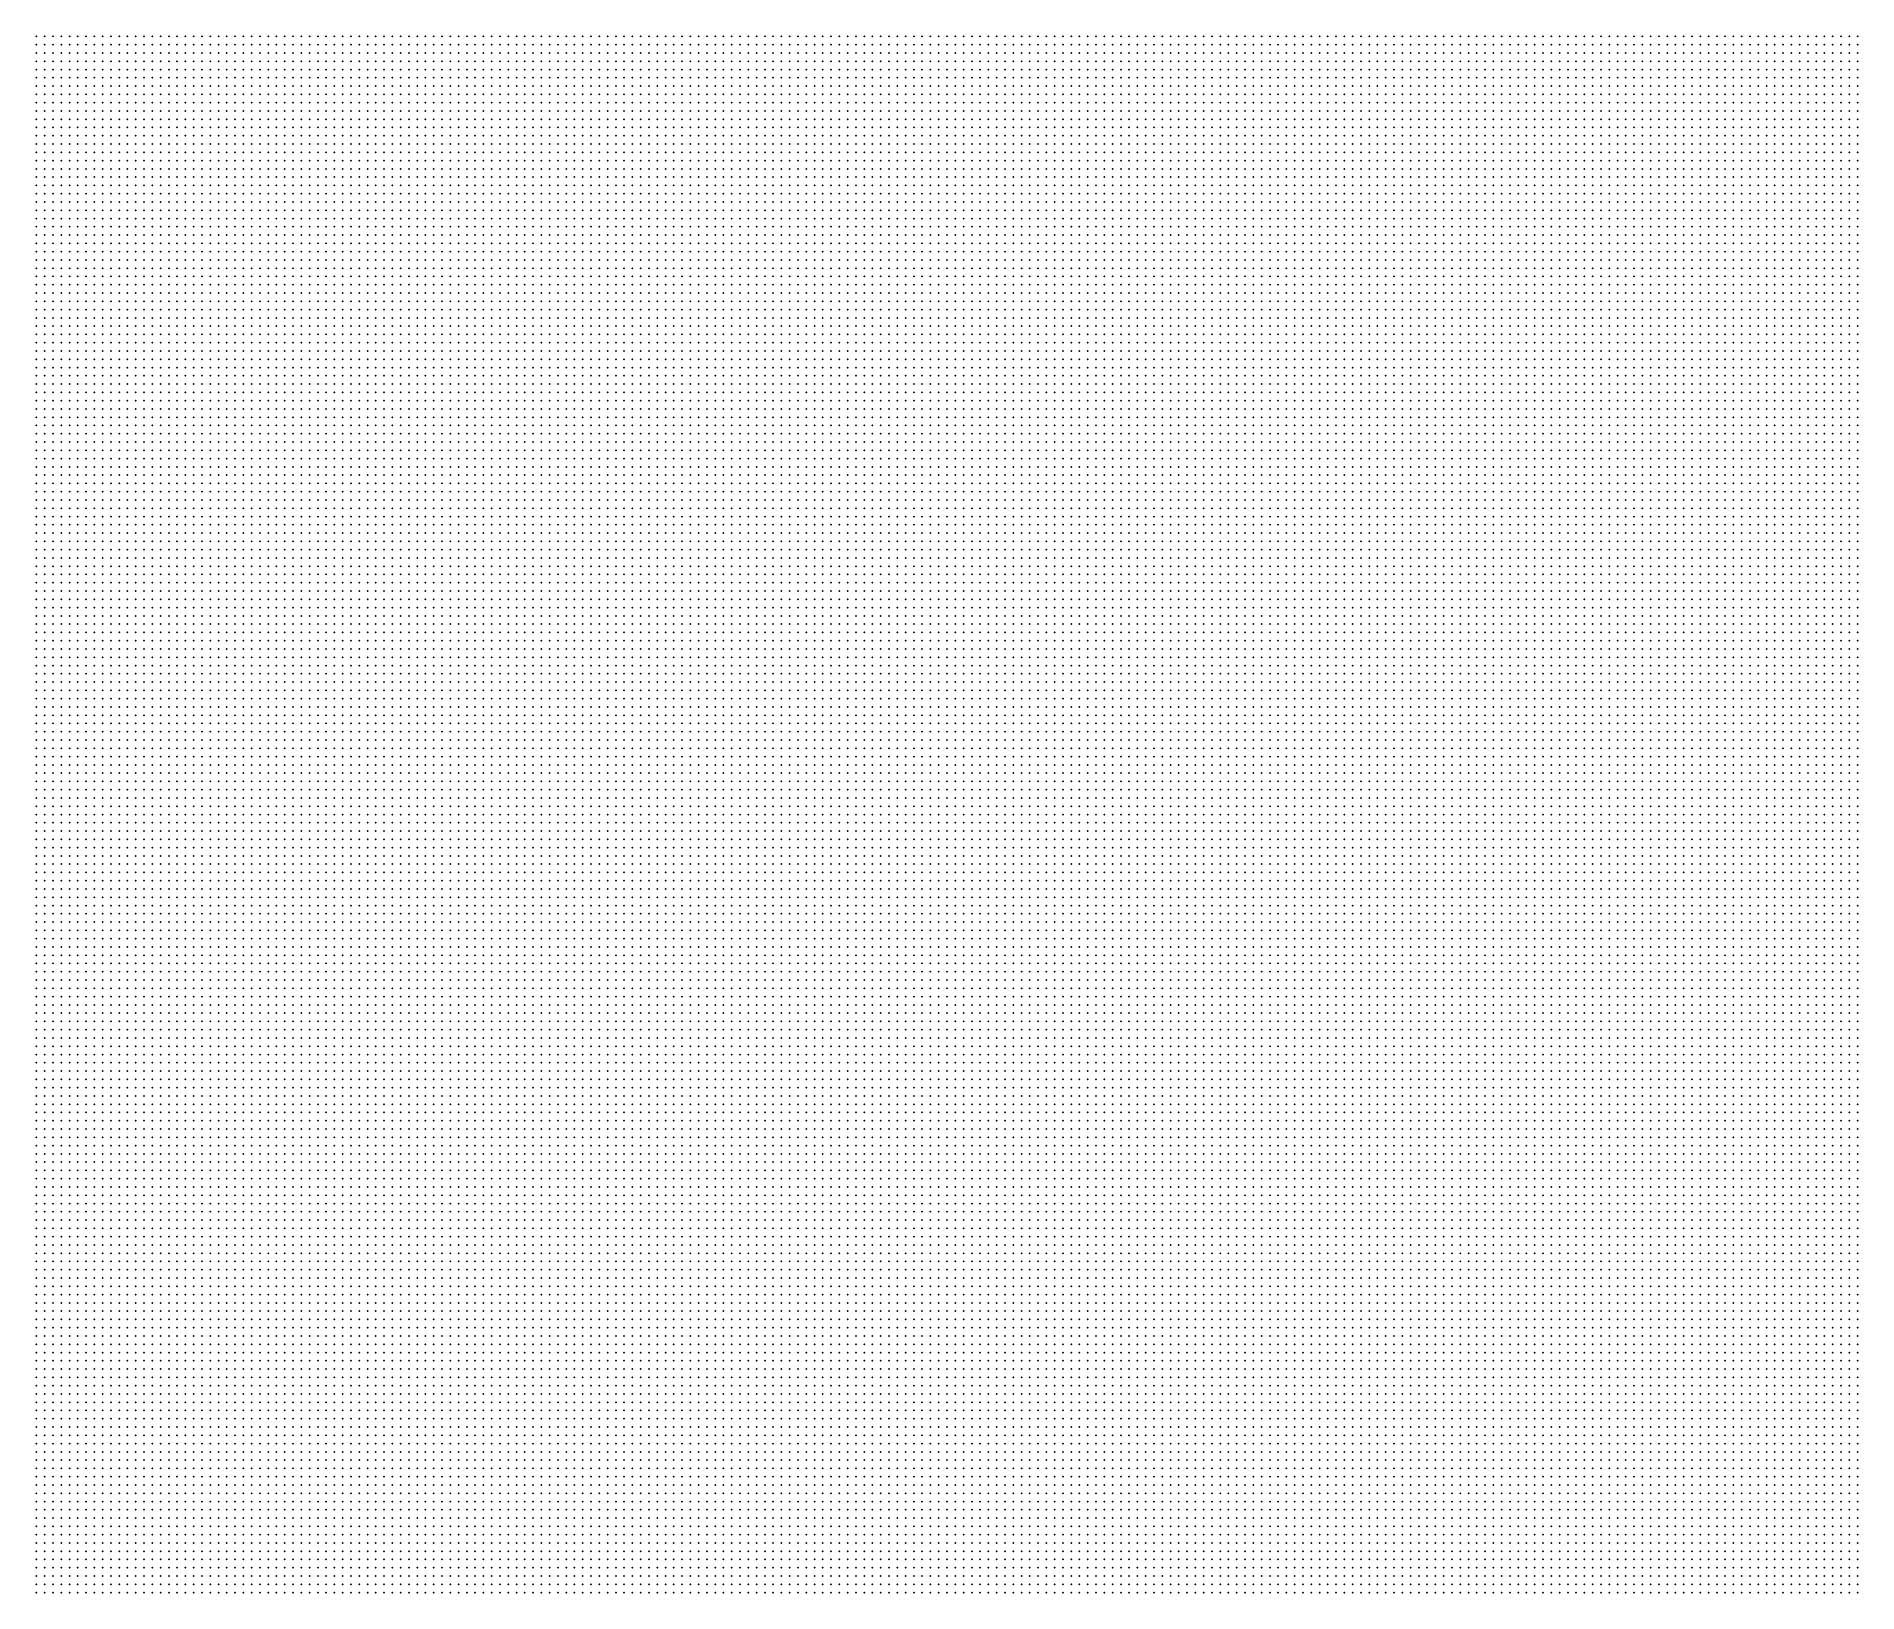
# Model space of a CAD drawing. Extents: x 480520 to 487120, y 4401760 to 4407400.
import ezdxf

# ---------------------------------------------------------------- set-up
doc = ezdxf.new("R2010")
doc.units = 0
doc.header["$MEASUREMENT"] = 0

msp = doc.modelspace()

# ---------------------------------------------------------------- linework, layer by layer
for p in [(480520, 4407400, 6163), (480520, 4407370, 6173), (480550, 4407400, 6157), (480550, 4407370, 6165), (480580, 4407400, 6149), (480580, 4407370, 6158), (480610, 4407400, 6143), (480610, 4407370, 6152), (480640, 4407400, 6137), (480640, 4407370, 6144), (480670, 4407400, 6131), (480670, 4407370, 6137), (480700, 4407400, 6128), (480700, 4407370, 6129), (480730, 4407400, 6125), (480730, 4407370, 6122), (480760, 4407400, 6127), (480760, 4407370, 6118), (480790, 4407400, 6155), (480790, 4407370, 6128), (480820, 4407400, 6204), (480820, 4407370, 6170), (480850, 4407400, 6259), (480850, 4407370, 6212), (480880, 4407400, 6298), (480880, 4407370, 6260), (480910, 4407400, 6354), (480910, 4407370, 6299), (480940, 4407400, 6364), (480940, 4407370, 6334), (480970, 4407400, 6305), (480970, 4407370, 6352), (481000, 4407400, 6251), (481000, 4407370, 6269), (481030, 4407400, 6205), (481030, 4407370, 6212), (481060, 4407400, 6163), (481060, 4407370, 6174), (481090, 4407400, 6131), (481090, 4407370, 6143), (481120, 4407400, 6109), (481120, 4407370, 6120), (481150, 4407400, 6090), (481150, 4407370, 6097), (481180, 4407400, 6068), (481180, 4407370, 6072), (481210, 4407400, 6044), (481210, 4407370, 6052), (481240, 4407400, 6025), (481240, 4407370, 6030), (481270, 4407400, 6017), (481270, 4407370, 6021), (481300, 4407400, 6014), (481300, 4407370, 6018), (481330, 4407400, 6012), (481330, 4407370, 6016), (481360, 4407400, 6010), (481360, 4407370, 6012), (481390, 4407400, 6008), (481390, 4407370, 6012), (481420, 4407400, 6008), (481420, 4407370, 6010), (481450, 4407400, 6006), (481450, 4407370, 6006), (481480, 4407400, 6002), (481480, 4407370, 6000), (481510, 4407400, 5999), (481510, 4407370, 5997), (481540, 4407400, 5994), (481540, 4407370, 5992), (481570, 4407400, 5989), (481570, 4407370, 5990), (481600, 4407400, 5980), (481600, 4407370, 5984), (481630, 4407400, 5980), (481630, 4407370, 5981), (481660, 4407400, 5974), (481660, 4407370, 5971), (481690, 4407400, 5972), (481690, 4407370, 5968), (481720, 4407400, 5967), (481720, 4407370, 5969), (481750, 4407400, 5959), (481750, 4407370, 5979), (481780, 4407400, 5962), (481780, 4407370, 5984), (481810, 4407400, 5961), (481810, 4407370, 5983), (481840, 4407400, 5964), (481840, 4407370, 5981), (481870, 4407400, 5967), (481870, 4407370, 5978), (481900, 4407400, 5970), (481900, 4407370, 5973), (481930, 4407400, 5966), (481930, 4407370, 5970), (481960, 4407400, 5958), (481960, 4407370, 5964), (481990, 4407400, 5953), (481990, 4407370, 5962), (482020, 4407400, 5947), (482020, 4407370, 5959), (482050, 4407400, 5942), (482050, 4407370, 5953), (482080, 4407400, 5937), (482080, 4407370, 5946), (482110, 4407400, 5931), (482110, 4407370, 5942), (482140, 4407400, 5929), (482140, 4407370, 5936), (482170, 4407400, 5927), (482170, 4407370, 5931), (482200, 4407400, 5924), (482200, 4407370, 5928), (482230, 4407400, 5921), (482230, 4407370, 5925), (482260, 4407400, 5918), (482260, 4407370, 5921), (482290, 4407400, 5915), (482290, 4407370, 5918), (482320, 4407400, 5912), (482320, 4407370, 5916), (482350, 4407400, 5908), (482350, 4407370, 5913), (482380, 4407400, 5903), (482380, 4407370, 5910), (482410, 4407400, 5899), (482410, 4407370, 5904), (482440, 4407400, 5896), (482440, 4407370, 5899), (482470, 4407400, 5893), (482470, 4407370, 5896), (482500, 4407400, 5890), (482500, 4407370, 5894), (482530, 4407400, 5889), (482530, 4407370, 5891), (482560, 4407400, 5886), (482560, 4407370, 5889), (482590, 4407400, 5885), (482590, 4407370, 5887), (482620, 4407400, 5883), (482620, 4407370, 5885), (482650, 4407400, 5881), (482650, 4407370, 5883), (482680, 4407400, 5879), (482680, 4407370, 5880), (482710, 4407400, 5877), (482710, 4407370, 5879), (482740, 4407400, 5876), (482740, 4407370, 5878), (482770, 4407400, 5874), (482770, 4407370, 5876), (482800, 4407400, 5872), (482800, 4407370, 5874), (482830, 4407400, 5870), (482830, 4407370, 5872), (482860, 4407400, 5868), (482860, 4407370, 5872), (482890, 4407400, 5869), (482890, 4407370, 5872), (482920, 4407400, 5868), (482920, 4407370, 5871), (482950, 4407400, 5866), (482950, 4407370, 5869), (482980, 4407400, 5864), (482980, 4407370, 5866), (483010, 4407400, 5863), (483010, 4407370, 5865), (483040, 4407400, 5862), (483040, 4407370, 5863), (483070, 4407400, 5861), (483070, 4407370, 5860), (483100, 4407400, 5860), (483100, 4407370, 5859), (483130, 4407400, 5858), (483130, 4407370, 5858), (483160, 4407400, 5855), (483160, 4407370, 5858), (483190, 4407400, 5854), (483190, 4407370, 5857), (483220, 4407400, 5852), (483220, 4407370, 5855), (483250, 4407400, 5850), (483250, 4407370, 5853), (483280, 4407400, 5849), (483280, 4407370, 5851), (483310, 4407400, 5847), (483310, 4407370, 5850), (483340, 4407400, 5844), (483340, 4407370, 5848), (483370, 4407400, 5841), (483370, 4407370, 5844), (483400, 4407400, 5840), (483400, 4407370, 5843), (483430, 4407400, 5839), (483430, 4407370, 5841), (483460, 4407400, 5837), (483460, 4407370, 5840), (483490, 4407400, 5834), (483490, 4407370, 5838), (483520, 4407400, 5832), (483520, 4407370, 5835), (483550, 4407400, 5830), (483550, 4407370, 5832), (483580, 4407400, 5828), (483580, 4407370, 5830), (483610, 4407400, 5826), (483610, 4407370, 5827), (483640, 4407400, 5822), (483640, 4407370, 5824), (483670, 4407400, 5821), (483670, 4407370, 5823), (483700, 4407400, 5820), (483700, 4407370, 5822), (483730, 4407400, 5818), (483730, 4407370, 5820), (483760, 4407400, 5815), (483760, 4407370, 5816), (483790, 4407400, 5812), (483790, 4407370, 5812), (483820, 4407400, 5810), (483820, 4407370, 5812), (483850, 4407400, 5806), (483850, 4407370, 5809), (483880, 4407400, 5803), (483880, 4407370, 5803), (483910, 4407400, 5800), (483910, 4407370, 5801), (483940, 4407400, 5796), (483940, 4407370, 5795), (483970, 4407400, 5792), (483970, 4407370, 5790), (484000, 4407400, 5790), (484000, 4407370, 5787), (484030, 4407400, 5780), (484030, 4407370, 5789), (484060, 4407400, 5784), (484060, 4407370, 5795), (484090, 4407400, 5786), (484090, 4407370, 5800), (484120, 4407400, 5788), (484120, 4407370, 5804), (484150, 4407400, 5799), (484150, 4407370, 5810), (484180, 4407400, 5805), (484180, 4407370, 5812), (484210, 4407400, 5810), (484210, 4407370, 5821), (484240, 4407400, 5817), (484240, 4407370, 5830), (484270, 4407400, 5822), (484270, 4407370, 5832), (484300, 4407400, 5825), (484300, 4407370, 5837), (484330, 4407400, 5826), (484330, 4407370, 5841), (484360, 4407400, 5827), (484360, 4407370, 5841), (484390, 4407400, 5828), (484390, 4407370, 5841), (484420, 4407400, 5840), (484420, 4407370, 5844), (484450, 4407400, 5843), (484450, 4407370, 5848), (484480, 4407400, 5834), (484480, 4407370, 5849), (484510, 4407400, 5841), (484510, 4407370, 5858), (484540, 4407400, 5845), (484540, 4407370, 5870), (484570, 4407400, 5843), (484570, 4407370, 5869), (484600, 4407400, 5843), (484600, 4407370, 5868), (484630, 4407400, 5839), (484630, 4407370, 5859), (484660, 4407400, 5830), (484660, 4407370, 5854), (484690, 4407400, 5828), (484690, 4407370, 5847), (484720, 4407400, 5826), (484720, 4407370, 5837), (484750, 4407400, 5822), (484750, 4407370, 5831), (484780, 4407400, 5821), (484780, 4407370, 5828), (484810, 4407400, 5821), (484810, 4407370, 5826), (484840, 4407400, 5822), (484840, 4407370, 5823), (484870, 4407400, 5820), (484870, 4407370, 5819), (484900, 4407400, 5808), (484900, 4407370, 5812), (484930, 4407400, 5803), (484930, 4407370, 5806), (484960, 4407400, 5800), (484960, 4407370, 5802), (484990, 4407400, 5774), (484990, 4407370, 5790), (485020, 4407400, 5752), (485020, 4407370, 5773), (485050, 4407400, 5745), (485050, 4407370, 5752), (485080, 4407400, 5738), (485080, 4407370, 5744), (485110, 4407400, 5731), (485110, 4407370, 5740), (485140, 4407400, 5728), (485140, 4407370, 5734), (485170, 4407400, 5725), (485170, 4407370, 5729), (485200, 4407400, 5721), (485200, 4407370, 5726), (485230, 4407400, 5718), (485230, 4407370, 5724), (485260, 4407400, 5717), (485260, 4407370, 5721), (485290, 4407400, 5714), (485290, 4407370, 5718), (485320, 4407400, 5712), (485320, 4407370, 5716), (485350, 4407400, 5709), (485350, 4407370, 5712), (485380, 4407400, 5705), (485380, 4407370, 5708), (485410, 4407400, 5701), (485410, 4407370, 5704), (485440, 4407400, 5697), (485440, 4407370, 5700), (485470, 4407400, 5694), (485470, 4407370, 5698), (485500, 4407400, 5691), (485500, 4407370, 5695), (485530, 4407400, 5688), (485530, 4407370, 5692), (485560, 4407400, 5681), (485560, 4407370, 5689), (485590, 4407400, 5679), (485590, 4407370, 5682), (485620, 4407400, 5678), (485620, 4407370, 5679), (485650, 4407400, 5676), (485650, 4407370, 5676), (485680, 4407400, 5672), (485680, 4407370, 5672), (485710, 4407400, 5670), (485710, 4407370, 5669), (485740, 4407400, 5670), (485740, 4407370, 5668), (485770, 4407400, 5669), (485770, 4407370, 5668), (485800, 4407400, 5668), (485800, 4407370, 5664), (485830, 4407400, 5664), (485830, 4407370, 5661), (485860, 4407400, 5663), (485860, 4407370, 5660), (485890, 4407400, 5663), (485890, 4407370, 5659), (485920, 4407400, 5661), (485920, 4407370, 5659), (485950, 4407400, 5661), (485950, 4407370, 5654), (485980, 4407400, 5662), (485980, 4407370, 5654), (486010, 4407400, 5660), (486010, 4407370, 5652), (486040, 4407400, 5660), (486040, 4407370, 5654), (486070, 4407400, 5660), (486070, 4407370, 5654), (486100, 4407400, 5660), (486100, 4407370, 5654), (486130, 4407400, 5654), (486130, 4407370, 5653), (486160, 4407400, 5649), (486160, 4407370, 5650), (486190, 4407400, 5646), (486190, 4407370, 5644), (486220, 4407400, 5642), (486220, 4407370, 5648), (486250, 4407400, 5639), (486250, 4407370, 5650), (486280, 4407400, 5636), (486280, 4407370, 5641), (486310, 4407400, 5632), (486310, 4407370, 5636), (486340, 4407400, 5630), (486340, 4407370, 5633), (486370, 4407400, 5628), (486370, 4407370, 5630), (486400, 4407400, 5627), (486400, 4407370, 5626), (486430, 4407400, 5626), (486430, 4407370, 5623), (486460, 4407400, 5625), (486460, 4407370, 5623), (486490, 4407400, 5625), (486490, 4407370, 5622), (486520, 4407400, 5627), (486520, 4407370, 5623), (486550, 4407400, 5626), (486550, 4407370, 5622), (486580, 4407400, 5624), (486580, 4407370, 5620), (486610, 4407400, 5623), (486610, 4407370, 5619), (486640, 4407400, 5623), (486640, 4407370, 5617), (486670, 4407400, 5624), (486670, 4407370, 5619), (486700, 4407400, 5624), (486700, 4407370, 5619), (486730, 4407400, 5623), (486730, 4407370, 5618), (486760, 4407400, 5622), (486760, 4407370, 5617), (486790, 4407400, 5619), (486790, 4407370, 5614), (486820, 4407400, 5616), (486820, 4407370, 5612), (486850, 4407400, 5613), (486850, 4407370, 5608), (486880, 4407400, 5609), (486880, 4407370, 5606), (486910, 4407400, 5608), (486910, 4407370, 5604), (486940, 4407400, 5607), (486940, 4407370, 5603), (486970, 4407400, 5606), (486970, 4407370, 5603), (487000, 4407400, 5605), (487000, 4407370, 5603), (487030, 4407400, 5604), (487030, 4407370, 5602), (487060, 4407400, 5602), (487060, 4407370, 5601), (487090, 4407400, 5599), (487090, 4407370, 5599), (487120, 4407400, 5598), (487120, 4407370, 5597), (480520, 4407340, 6181), (480520, 4407310, 6187), (480550, 4407340, 6172), (480550, 4407310, 6175), (480580, 4407340, 6162), (480580, 4407310, 6156), (480610, 4407340, 6151), (480610, 4407310, 6159), (480640, 4407340, 6145), (480640, 4407310, 6154), (480670, 4407340, 6138), (480670, 4407310, 6144), (480700, 4407340, 6129), (480700, 4407310, 6136), (480730, 4407340, 6119), (480730, 4407310, 6125), (480760, 4407340, 6114), (480760, 4407310, 6113), (480790, 4407340, 6116), (480790, 4407310, 6107), (480820, 4407340, 6136), (480820, 4407310, 6116), (480850, 4407340, 6172), (480850, 4407310, 6135), (480880, 4407340, 6209), (480880, 4407310, 6159), (480910, 4407340, 6252), (480910, 4407310, 6196), (480940, 4407340, 6292), (480940, 4407310, 6243), (480970, 4407340, 6330), (480970, 4407310, 6284), (481000, 4407340, 6306), (481000, 4407310, 6312), (481030, 4407340, 6242), (481030, 4407310, 6265), (481060, 4407340, 6178), (481060, 4407310, 6196), (481090, 4407340, 6151), (481090, 4407310, 6163), (481120, 4407340, 6126), (481120, 4407310, 6125), (481150, 4407340, 6101), (481150, 4407310, 6104), (481180, 4407340, 6081), (481180, 4407310, 6090), (481210, 4407340, 6061), (481210, 4407310, 6067), (481240, 4407340, 6038), (481240, 4407310, 6045), (481270, 4407340, 6026), (481270, 4407310, 6030), (481300, 4407340, 6020), (481300, 4407310, 6026), (481330, 4407340, 6021), (481330, 4407310, 6022), (481360, 4407340, 6017), (481360, 4407310, 6016), (481390, 4407340, 6010), (481390, 4407310, 6009), (481420, 4407340, 6008), (481420, 4407310, 6004), (481450, 4407340, 6004), (481450, 4407310, 6003), (481480, 4407340, 6001), (481480, 4407310, 6001), (481510, 4407340, 5996), (481510, 4407310, 5991), (481540, 4407340, 5993), (481540, 4407310, 5989), (481570, 4407340, 5989), (481570, 4407310, 5987), (481600, 4407340, 5979), (481600, 4407310, 5994), (481630, 4407340, 5979), (481630, 4407310, 6004), (481660, 4407340, 5983), (481660, 4407310, 6004), (481690, 4407340, 5987), (481690, 4407310, 6002), (481720, 4407340, 5993), (481720, 4407310, 5999), (481750, 4407340, 5993), (481750, 4407310, 5994), (481780, 4407340, 5991), (481780, 4407310, 5990), (481810, 4407340, 5986), (481810, 4407310, 5985), (481840, 4407340, 5982), (481840, 4407310, 5979), (481870, 4407340, 5976), (481870, 4407310, 5973), (481900, 4407340, 5972), (481900, 4407310, 5969), (481930, 4407340, 5968), (481930, 4407310, 5965), (481960, 4407340, 5963), (481960, 4407310, 5960), (481990, 4407340, 5961), (481990, 4407310, 5958), (482020, 4407340, 5957), (482020, 4407310, 5955), (482050, 4407340, 5954), (482050, 4407310, 5951), (482080, 4407340, 5951), (482080, 4407310, 5948), (482110, 4407340, 5946), (482110, 4407310, 5944), (482140, 4407340, 5940), (482140, 4407310, 5942), (482170, 4407340, 5936), (482170, 4407310, 5939), (482200, 4407340, 5931), (482200, 4407310, 5934), (482230, 4407340, 5930), (482230, 4407310, 5931), (482260, 4407340, 5925), (482260, 4407310, 5928), (482290, 4407340, 5921), (482290, 4407310, 5924), (482320, 4407340, 5920), (482320, 4407310, 5922), (482350, 4407340, 5917), (482350, 4407310, 5921), (482380, 4407340, 5913), (482380, 4407310, 5916), (482410, 4407340, 5909), (482410, 4407310, 5911), (482440, 4407340, 5903), (482440, 4407310, 5908), (482470, 4407340, 5899), (482470, 4407310, 5904), (482500, 4407340, 5898), (482500, 4407310, 5902), (482530, 4407340, 5894), (482530, 4407310, 5898), (482560, 4407340, 5891), (482560, 4407310, 5895), (482590, 4407340, 5890), (482590, 4407310, 5892), (482620, 4407340, 5888), (482620, 4407310, 5890), (482650, 4407340, 5886), (482650, 4407310, 5889), (482680, 4407340, 5883), (482680, 4407310, 5886), (482710, 4407340, 5882), (482710, 4407310, 5885), (482740, 4407340, 5880), (482740, 4407310, 5882), (482770, 4407340, 5878), (482770, 4407310, 5880), (482800, 4407340, 5876), (482800, 4407310, 5878), (482830, 4407340, 5875), (482830, 4407310, 5877), (482860, 4407340, 5874), (482860, 4407310, 5877), (482890, 4407340, 5874), (482890, 4407310, 5876), (482920, 4407340, 5872), (482920, 4407310, 5874), (482950, 4407340, 5870), (482950, 4407310, 5871), (482980, 4407340, 5868), (482980, 4407310, 5869), (483010, 4407340, 5867), (483010, 4407310, 5868), (483040, 4407340, 5866), (483040, 4407310, 5866), (483070, 4407340, 5862), (483070, 4407310, 5864), (483100, 4407340, 5861), (483100, 4407310, 5863), (483130, 4407340, 5860), (483130, 4407310, 5862), (483160, 4407340, 5860), (483160, 4407310, 5862), (483190, 4407340, 5860), (483190, 4407310, 5862), (483220, 4407340, 5858), (483220, 4407310, 5860), (483250, 4407340, 5856), (483250, 4407310, 5858), (483280, 4407340, 5854), (483280, 4407310, 5856), (483310, 4407340, 5852), (483310, 4407310, 5854), (483340, 4407340, 5850), (483340, 4407310, 5852), (483370, 4407340, 5848), (483370, 4407310, 5849), (483400, 4407340, 5846), (483400, 4407310, 5847), (483430, 4407340, 5843), (483430, 4407310, 5845), (483460, 4407340, 5842), (483460, 4407310, 5843), (483490, 4407340, 5841), (483490, 4407310, 5841), (483520, 4407340, 5837), (483520, 4407310, 5838), (483550, 4407340, 5834), (483550, 4407310, 5835), (483580, 4407340, 5830), (483580, 4407310, 5831), (483610, 4407340, 5828), (483610, 4407310, 5828), (483640, 4407340, 5825), (483640, 4407310, 5826), (483670, 4407340, 5823), (483670, 4407310, 5822), (483700, 4407340, 5822), (483700, 4407310, 5820), (483730, 4407340, 5820), (483730, 4407310, 5810), (483760, 4407340, 5813), (483760, 4407310, 5796), (483790, 4407340, 5810), (483790, 4407310, 5797), (483820, 4407340, 5805), (483820, 4407310, 5799), (483850, 4407340, 5801), (483850, 4407310, 5800), (483880, 4407340, 5799), (483880, 4407310, 5800), (483910, 4407340, 5796), (483910, 4407310, 5798), (483940, 4407340, 5789), (483940, 4407310, 5802), (483970, 4407340, 5792), (483970, 4407310, 5808), (484000, 4407340, 5797), (484000, 4407310, 5815), (484030, 4407340, 5802), (484030, 4407310, 5821), (484060, 4407340, 5808), (484060, 4407310, 5819), (484090, 4407340, 5816), (484090, 4407310, 5820), (484120, 4407340, 5820), (484120, 4407310, 5827), (484150, 4407340, 5821), (484150, 4407310, 5829), (484180, 4407340, 5820), (484180, 4407310, 5829), (484210, 4407340, 5825), (484210, 4407310, 5830), (484240, 4407340, 5837), (484240, 4407310, 5838), (484270, 4407340, 5843), (484270, 4407310, 5849), (484300, 4407340, 5846), (484300, 4407310, 5863), (484330, 4407340, 5848), (484330, 4407310, 5870), (484360, 4407340, 5849), (484360, 4407310, 5871), (484390, 4407340, 5849), (484390, 4407310, 5870), (484420, 4407340, 5854), (484420, 4407310, 5869), (484450, 4407340, 5862), (484450, 4407310, 5882), (484480, 4407340, 5872), (484480, 4407310, 5890), (484510, 4407340, 5875), (484510, 4407310, 5889), (484540, 4407340, 5880), (484540, 4407310, 5888), (484570, 4407340, 5883), (484570, 4407310, 5889), (484600, 4407340, 5882), (484600, 4407310, 5890), (484630, 4407340, 5884), (484630, 4407310, 5893), (484660, 4407340, 5889), (484660, 4407310, 5900), (484690, 4407340, 5890), (484690, 4407310, 5895), (484720, 4407340, 5860), (484720, 4407310, 5877), (484750, 4407340, 5845), (484750, 4407310, 5862), (484780, 4407340, 5836), (484780, 4407310, 5851), (484810, 4407340, 5830), (484810, 4407310, 5838), (484840, 4407340, 5827), (484840, 4407310, 5833), (484870, 4407340, 5822), (484870, 4407310, 5830), (484900, 4407340, 5818), (484900, 4407310, 5828), (484930, 4407340, 5809), (484930, 4407310, 5823), (484960, 4407340, 5799), (484960, 4407310, 5816), (484990, 4407340, 5790), (484990, 4407310, 5796), (485020, 4407340, 5780), (485020, 4407310, 5782), (485050, 4407340, 5764), (485050, 4407310, 5772), (485080, 4407340, 5750), (485080, 4407310, 5772), (485110, 4407340, 5746), (485110, 4407310, 5757), (485140, 4407340, 5741), (485140, 4407310, 5747), (485170, 4407340, 5736), (485170, 4407310, 5743), (485200, 4407340, 5732), (485200, 4407310, 5739), (485230, 4407340, 5729), (485230, 4407310, 5734), (485260, 4407340, 5725), (485260, 4407310, 5729), (485290, 4407340, 5722), (485290, 4407310, 5725), (485320, 4407340, 5720), (485320, 4407310, 5722), (485350, 4407340, 5716), (485350, 4407310, 5719), (485380, 4407340, 5710), (485380, 4407310, 5714), (485410, 4407340, 5707), (485410, 4407310, 5712), (485440, 4407340, 5705), (485440, 4407310, 5710), (485470, 4407340, 5702), (485470, 4407310, 5706), (485500, 4407340, 5700), (485500, 4407310, 5703), (485530, 4407340, 5696), (485530, 4407310, 5700), (485560, 4407340, 5692), (485560, 4407310, 5694), (485590, 4407340, 5687), (485590, 4407310, 5690), (485620, 4407340, 5682), (485620, 4407310, 5683), (485650, 4407340, 5678), (485650, 4407310, 5678), (485680, 4407340, 5674), (485680, 4407310, 5678), (485710, 4407340, 5672), (485710, 4407310, 5675), (485740, 4407340, 5670), (485740, 4407310, 5672), (485770, 4407340, 5668), (485770, 4407310, 5669), (485800, 4407340, 5666), (485800, 4407310, 5666), (485830, 4407340, 5663), (485830, 4407310, 5664), (485860, 4407340, 5661), (485860, 4407310, 5662), (485890, 4407340, 5658), (485890, 4407310, 5659), (485920, 4407340, 5655), (485920, 4407310, 5658), (485950, 4407340, 5651), (485950, 4407310, 5658), (485980, 4407340, 5649), (485980, 4407310, 5655), (486010, 4407340, 5648), (486010, 4407310, 5652), (486040, 4407340, 5650), (486040, 4407310, 5650), (486070, 4407340, 5650), (486070, 4407310, 5648), (486100, 4407340, 5650), (486100, 4407310, 5646), (486130, 4407340, 5650), (486130, 4407310, 5646), (486160, 4407340, 5646), (486160, 4407310, 5641), (486190, 4407340, 5644), (486190, 4407310, 5639), (486220, 4407340, 5646), (486220, 4407310, 5639), (486250, 4407340, 5649), (486250, 4407310, 5640), (486280, 4407340, 5646), (486280, 4407310, 5640), (486310, 4407340, 5640), (486310, 4407310, 5642), (486340, 4407340, 5637), (486340, 4407310, 5640), (486370, 4407340, 5632), (486370, 4407310, 5635), (486400, 4407340, 5628), (486400, 4407310, 5632), (486430, 4407340, 5620), (486430, 4407310, 5630), (486460, 4407340, 5620), (486460, 4407310, 5623), (486490, 4407340, 5620), (486490, 4407310, 5622), (486520, 4407340, 5620), (486520, 4407310, 5621), (486550, 4407340, 5618), (486550, 4407310, 5620), (486580, 4407340, 5618), (486580, 4407310, 5617), (486610, 4407340, 5613), (486610, 4407310, 5611), (486640, 4407340, 5610), (486640, 4407310, 5611), (486670, 4407340, 5609), (486670, 4407310, 5611), (486700, 4407340, 5610), (486700, 4407310, 5610), (486730, 4407340, 5612), (486730, 4407310, 5608), (486760, 4407340, 5612), (486760, 4407310, 5607), (486790, 4407340, 5611), (486790, 4407310, 5603), (486820, 4407340, 5608), (486820, 4407310, 5601), (486850, 4407340, 5602), (486850, 4407310, 5598), (486880, 4407340, 5600), (486880, 4407310, 5595), (486910, 4407340, 5600), (486910, 4407310, 5597), (486940, 4407340, 5601), (486940, 4407310, 5598), (486970, 4407340, 5600), (486970, 4407310, 5595), (487000, 4407340, 5600), (487000, 4407310, 5591), (487030, 4407340, 5601), (487030, 4407310, 5594), (487060, 4407340, 5600), (487060, 4407310, 5593), (487090, 4407340, 5597), (487090, 4407310, 5588), (487120, 4407340, 5593), (487120, 4407310, 5584), (480520, 4407280, 6192), (480520, 4407250, 6195), (480520, 4407220, 6199), (480550, 4407280, 6178), (480550, 4407250, 6188), (480550, 4407220, 6196), (480580, 4407280, 6178), (480580, 4407250, 6188), (480580, 4407220, 6192), (480610, 4407280, 6177), (480610, 4407250, 6182), (480610, 4407220, 6185), (480640, 4407280, 6167), (480640, 4407250, 6175), (480640, 4407220, 6176), (480670, 4407280, 6149), (480670, 4407250, 6168), (480670, 4407220, 6171), (480700, 4407280, 6142), (480700, 4407250, 6151), (480700, 4407220, 6162), (480730, 4407280, 6132), (480730, 4407250, 6142), (480730, 4407220, 6157), (480760, 4407280, 6112), (480760, 4407250, 6127), (480760, 4407220, 6143), (480790, 4407280, 6100), (480790, 4407250, 6108), (480790, 4407220, 6122), (480820, 4407280, 6101), (480820, 4407250, 6100), (480820, 4407220, 6107), (480850, 4407280, 6110), (480850, 4407250, 6096), (480850, 4407220, 6100), (480880, 4407280, 6125), (480880, 4407250, 6098), (480880, 4407220, 6089), (480910, 4407280, 6149), (480910, 4407250, 6113), (480910, 4407220, 6093), (480940, 4407280, 6186), (480940, 4407250, 6145), (480940, 4407220, 6113), (480970, 4407280, 6242), (480970, 4407250, 6190), (480970, 4407220, 6144), (481000, 4407280, 6275), (481000, 4407250, 6241), (481000, 4407220, 6177), (481030, 4407280, 6304), (481030, 4407250, 6268), (481030, 4407220, 6219), (481060, 4407280, 6214), (481060, 4407250, 6258), (481060, 4407220, 6246), (481090, 4407280, 6178), (481090, 4407250, 6211), (481090, 4407220, 6234), (481120, 4407280, 6140), (481120, 4407250, 6165), (481120, 4407220, 6178), (481150, 4407280, 6112), (481150, 4407250, 6126), (481150, 4407220, 6131), (481180, 4407280, 6091), (481180, 4407250, 6094), (481180, 4407220, 6093), (481210, 4407280, 6072), (481210, 4407250, 6078), (481210, 4407220, 6076), (481240, 4407280, 6048), (481240, 4407250, 6051), (481240, 4407220, 6049), (481270, 4407280, 6035), (481270, 4407250, 6039), (481270, 4407220, 6038), (481300, 4407280, 6028), (481300, 4407250, 6028), (481300, 4407220, 6027), (481330, 4407280, 6020), (481330, 4407250, 6016), (481330, 4407220, 6014), (481360, 4407280, 6014), (481360, 4407250, 6008), (481360, 4407220, 6015), (481390, 4407280, 6006), (481390, 4407250, 6007), (481390, 4407220, 6018), (481420, 4407280, 5999), (481420, 4407250, 6012), (481420, 4407220, 6022), (481450, 4407280, 5998), (481450, 4407250, 6016), (481450, 4407220, 6022), (481480, 4407280, 5998), (481480, 4407250, 6021), (481480, 4407220, 6030), (481510, 4407280, 6001), (481510, 4407250, 6031), (481510, 4407220, 6027), (481540, 4407280, 6005), (481540, 4407250, 6024), (481540, 4407220, 6022), (481570, 4407280, 6009), (481570, 4407250, 6020), (481570, 4407220, 6013), (481600, 4407280, 6013), (481600, 4407250, 6014), (481600, 4407220, 6008), (481630, 4407280, 6011), (481630, 4407250, 6010), (481630, 4407220, 6004), (481660, 4407280, 6007), (481660, 4407250, 6006), (481660, 4407220, 6003), (481690, 4407280, 6001), (481690, 4407250, 6002), (481690, 4407220, 6001), (481720, 4407280, 5997), (481720, 4407250, 5997), (481720, 4407220, 5995), (481750, 4407280, 5992), (481750, 4407250, 5992), (481750, 4407220, 5991), (481780, 4407280, 5987), (481780, 4407250, 5986), (481780, 4407220, 5983), (481810, 4407280, 5982), (481810, 4407250, 5980), (481810, 4407220, 5978), (481840, 4407280, 5976), (481840, 4407250, 5975), (481840, 4407220, 5974), (481870, 4407280, 5970), (481870, 4407250, 5970), (481870, 4407220, 5971), (481900, 4407280, 5968), (481900, 4407250, 5967), (481900, 4407220, 5967), (481930, 4407280, 5963), (481930, 4407250, 5963), (481930, 4407220, 5965), (481960, 4407280, 5959), (481960, 4407250, 5960), (481960, 4407220, 5962), (481990, 4407280, 5957), (481990, 4407250, 5958), (481990, 4407220, 5959), (482020, 4407280, 5955), (482020, 4407250, 5955), (482020, 4407220, 5956), (482050, 4407280, 5951), (482050, 4407250, 5952), (482050, 4407220, 5952), (482080, 4407280, 5948), (482080, 4407250, 5948), (482080, 4407220, 5947), (482110, 4407280, 5940), (482110, 4407250, 5941), (482110, 4407220, 5944), (482140, 4407280, 5937), (482140, 4407250, 5938), (482140, 4407220, 5940), (482170, 4407280, 5935), (482170, 4407250, 5937), (482170, 4407220, 5938), (482200, 4407280, 5932), (482200, 4407250, 5933), (482200, 4407220, 5939), (482230, 4407280, 5929), (482230, 4407250, 5931), (482230, 4407220, 5937), (482260, 4407280, 5928), (482260, 4407250, 5929), (482260, 4407220, 5933), (482290, 4407280, 5926), (482290, 4407250, 5927), (482290, 4407220, 5929), (482320, 4407280, 5923), (482320, 4407250, 5925), (482320, 4407220, 5926), (482350, 4407280, 5922), (482350, 4407250, 5922), (482350, 4407220, 5922), (482380, 4407280, 5919), (482380, 4407250, 5920), (482380, 4407220, 5919), (482410, 4407280, 5915), (482410, 4407250, 5917), (482410, 4407220, 5918), (482440, 4407280, 5912), (482440, 4407250, 5914), (482440, 4407220, 5916), (482470, 4407280, 5908), (482470, 4407250, 5910), (482470, 4407220, 5912), (482500, 4407280, 5904), (482500, 4407250, 5907), (482500, 4407220, 5912), (482530, 4407280, 5900), (482530, 4407250, 5903), (482530, 4407220, 5910), (482560, 4407280, 5897), (482560, 4407250, 5899), (482560, 4407220, 5906), (482590, 4407280, 5895), (482590, 4407250, 5898), (482590, 4407220, 5903), (482620, 4407280, 5893), (482620, 4407250, 5897), (482620, 4407220, 5900), (482650, 4407280, 5892), (482650, 4407250, 5894), (482650, 4407220, 5898), (482680, 4407280, 5889), (482680, 4407250, 5893), (482680, 4407220, 5896), (482710, 4407280, 5889), (482710, 4407250, 5892), (482710, 4407220, 5895), (482740, 4407280, 5888), (482740, 4407250, 5891), (482740, 4407220, 5893), (482770, 4407280, 5884), (482770, 4407250, 5890), (482770, 4407220, 5892), (482800, 4407280, 5881), (482800, 4407250, 5888), (482800, 4407220, 5891), (482830, 4407280, 5880), (482830, 4407250, 5886), (482830, 4407220, 5890), (482860, 4407280, 5880), (482860, 4407250, 5883), (482860, 4407220, 5887), (482890, 4407280, 5880), (482890, 4407250, 5883), (482890, 4407220, 5885), (482920, 4407280, 5878), (482920, 4407250, 5881), (482920, 4407220, 5882), (482950, 4407280, 5874), (482950, 4407250, 5878), (482950, 4407220, 5880), (482980, 4407280, 5872), (482980, 4407250, 5875), (482980, 4407220, 5877), (483010, 4407280, 5870), (483010, 4407250, 5872), (483010, 4407220, 5875), (483040, 4407280, 5868), (483040, 4407250, 5870), (483040, 4407220, 5872), (483070, 4407280, 5867), (483070, 4407250, 5868), (483070, 4407220, 5870), (483100, 4407280, 5866), (483100, 4407250, 5867), (483100, 4407220, 5869), (483130, 4407280, 5864), (483130, 4407250, 5866), (483130, 4407220, 5868), (483160, 4407280, 5863), (483160, 4407250, 5865), (483160, 4407220, 5867), (483190, 4407280, 5863), (483190, 4407250, 5864), (483190, 4407220, 5864), (483220, 4407280, 5862), (483220, 4407250, 5862), (483220, 4407220, 5862), (483250, 4407280, 5860), (483250, 4407250, 5860), (483250, 4407220, 5860), (483280, 4407280, 5858), (483280, 4407250, 5858), (483280, 4407220, 5858), (483310, 4407280, 5855), (483310, 4407250, 5855), (483310, 4407220, 5855), (483340, 4407280, 5852), (483340, 4407250, 5853), (483340, 4407220, 5852), (483370, 4407280, 5850), (483370, 4407250, 5850), (483370, 4407220, 5850), (483400, 4407280, 5848), (483400, 4407250, 5848), (483400, 4407220, 5848), (483430, 4407280, 5846), (483430, 4407250, 5846), (483430, 4407220, 5845), (483460, 4407280, 5844), (483460, 4407250, 5844), (483460, 4407220, 5843), (483490, 4407280, 5842), (483490, 4407250, 5842), (483490, 4407220, 5841), (483520, 4407280, 5840), (483520, 4407250, 5839), (483520, 4407220, 5837), (483550, 4407280, 5836), (483550, 4407250, 5835), (483550, 4407220, 5831), (483580, 4407280, 5832), (483580, 4407250, 5832), (483580, 4407220, 5826), (483610, 4407280, 5830), (483610, 4407250, 5830), (483610, 4407220, 5822), (483640, 4407280, 5827), (483640, 4407250, 5824), (483640, 4407220, 5817), (483670, 4407280, 5821), (483670, 4407250, 5820), (483670, 4407220, 5822), (483700, 4407280, 5812), (483700, 4407250, 5813), (483700, 4407220, 5829), (483730, 4407280, 5804), (483730, 4407250, 5821), (483730, 4407220, 5831), (483760, 4407280, 5806), (483760, 4407250, 5822), (483760, 4407220, 5830), (483790, 4407280, 5810), (483790, 4407250, 5821), (483790, 4407220, 5828), (483820, 4407280, 5812), (483820, 4407250, 5822), (483820, 4407220, 5829), (483850, 4407280, 5813), (483850, 4407250, 5823), (483850, 4407220, 5830), (483880, 4407280, 5812), (483880, 4407250, 5822), (483880, 4407220, 5830), (483910, 4407280, 5812), (483910, 4407250, 5822), (483910, 4407220, 5832), (483940, 4407280, 5816), (483940, 4407250, 5826), (483940, 4407220, 5835), (483970, 4407280, 5821), (483970, 4407250, 5830), (483970, 4407220, 5839), (484000, 4407280, 5827), (484000, 4407250, 5834), (484000, 4407220, 5844), (484030, 4407280, 5832), (484030, 4407250, 5839), (484030, 4407220, 5846), (484060, 4407280, 5831), (484060, 4407250, 5839), (484060, 4407220, 5849), (484090, 4407280, 5830), (484090, 4407250, 5840), (484090, 4407220, 5853), (484120, 4407280, 5834), (484120, 4407250, 5844), (484120, 4407220, 5857), (484150, 4407280, 5838), (484150, 4407250, 5847), (484150, 4407220, 5860), (484180, 4407280, 5841), (484180, 4407250, 5850), (484180, 4407220, 5865), (484210, 4407280, 5841), (484210, 4407250, 5853), (484210, 4407220, 5867), (484240, 4407280, 5844), (484240, 4407250, 5850), (484240, 4407220, 5864), (484270, 4407280, 5853), (484270, 4407250, 5855), (484270, 4407220, 5865), (484300, 4407280, 5876), (484300, 4407250, 5864), (484300, 4407220, 5867), (484330, 4407280, 5883), (484330, 4407250, 5880), (484330, 4407220, 5880), (484360, 4407280, 5886), (484360, 4407250, 5892), (484360, 4407220, 5893), (484390, 4407280, 5886), (484390, 4407250, 5894), (484390, 4407220, 5899), (484420, 4407280, 5885), (484420, 4407250, 5895), (484420, 4407220, 5902), (484450, 4407280, 5894), (484450, 4407250, 5901), (484450, 4407220, 5909), (484480, 4407280, 5903), (484480, 4407250, 5914), (484480, 4407220, 5920), (484510, 4407280, 5909), (484510, 4407250, 5919), (484510, 4407220, 5930), (484540, 4407280, 5904), (484540, 4407250, 5918), (484540, 4407220, 5929), (484570, 4407280, 5897), (484570, 4407250, 5905), (484570, 4407220, 5917), (484600, 4407280, 5895), (484600, 4407250, 5898), (484600, 4407220, 5907), (484630, 4407280, 5892), (484630, 4407250, 5895), (484630, 4407220, 5901), (484660, 4407280, 5888), (484660, 4407250, 5890), (484660, 4407220, 5896), (484690, 4407280, 5881), (484690, 4407250, 5884), (484690, 4407220, 5890), (484720, 4407280, 5873), (484720, 4407250, 5877), (484720, 4407220, 5883), (484750, 4407280, 5866), (484750, 4407250, 5869), (484750, 4407220, 5875), (484780, 4407280, 5857), (484780, 4407250, 5861), (484780, 4407220, 5868), (484810, 4407280, 5848), (484810, 4407250, 5855), (484810, 4407220, 5862), (484840, 4407280, 5842), (484840, 4407250, 5850), (484840, 4407220, 5858), (484870, 4407280, 5837), (484870, 4407250, 5846), (484870, 4407220, 5852), (484900, 4407280, 5835), (484900, 4407250, 5842), (484900, 4407220, 5847), (484930, 4407280, 5832), (484930, 4407250, 5841), (484930, 4407220, 5840), (484960, 4407280, 5827), (484960, 4407250, 5826), (484960, 4407220, 5825), (484990, 4407280, 5807), (484990, 4407250, 5806), (484990, 4407220, 5809), (485020, 4407280, 5789), (485020, 4407250, 5794), (485020, 4407220, 5800), (485050, 4407280, 5783), (485050, 4407250, 5787), (485050, 4407220, 5790), (485080, 4407280, 5783), (485080, 4407250, 5779), (485080, 4407220, 5782), (485110, 4407280, 5780), (485110, 4407250, 5774), (485110, 4407220, 5776), (485140, 4407280, 5762), (485140, 4407250, 5769), (485140, 4407220, 5777), (485170, 4407280, 5747), (485170, 4407250, 5750), (485170, 4407220, 5773), (485200, 4407280, 5743), (485200, 4407250, 5746), (485200, 4407220, 5757), (485230, 4407280, 5737), (485230, 4407250, 5742), (485230, 4407220, 5747), (485260, 4407280, 5730), (485260, 4407250, 5736), (485260, 4407220, 5741), (485290, 4407280, 5727), (485290, 4407250, 5730), (485290, 4407220, 5736), (485320, 4407280, 5724), (485320, 4407250, 5727), (485320, 4407220, 5730), (485350, 4407280, 5721), (485350, 4407250, 5724), (485350, 4407220, 5728), (485380, 4407280, 5718), (485380, 4407250, 5722), (485380, 4407220, 5725), (485410, 4407280, 5716), (485410, 4407250, 5720), (485410, 4407220, 5722), (485440, 4407280, 5713), (485440, 4407250, 5716), (485440, 4407220, 5718), (485470, 4407280, 5709), (485470, 4407250, 5711), (485470, 4407220, 5713), (485500, 4407280, 5704), (485500, 4407250, 5706), (485500, 4407220, 5708), (485530, 4407280, 5700), (485530, 4407250, 5701), (485530, 4407220, 5703), (485560, 4407280, 5696), (485560, 4407250, 5697), (485560, 4407220, 5699), (485590, 4407280, 5690), (485590, 4407250, 5693), (485590, 4407220, 5695), (485620, 4407280, 5687), (485620, 4407250, 5690), (485620, 4407220, 5692), (485650, 4407280, 5683), (485650, 4407250, 5686), (485650, 4407220, 5689), (485680, 4407280, 5681), (485680, 4407250, 5683), (485680, 4407220, 5686), (485710, 4407280, 5678), (485710, 4407250, 5681), (485710, 4407220, 5683), (485740, 4407280, 5674), (485740, 4407250, 5677), (485740, 4407220, 5680), (485770, 4407280, 5670), (485770, 4407250, 5672), (485770, 4407220, 5674), (485800, 4407280, 5668), (485800, 4407250, 5669), (485800, 4407220, 5670), (485830, 4407280, 5666), (485830, 4407250, 5667), (485830, 4407220, 5667), (485860, 4407280, 5663), (485860, 4407250, 5664), (485860, 4407220, 5664), (485890, 4407280, 5661), (485890, 4407250, 5662), (485890, 4407220, 5661), (485920, 4407280, 5662), (485920, 4407250, 5661), (485920, 4407220, 5660), (485950, 4407280, 5661), (485950, 4407250, 5662), (485950, 4407220, 5658), (485980, 4407280, 5660), (485980, 4407250, 5661), (485980, 4407220, 5658), (486010, 4407280, 5657), (486010, 4407250, 5659), (486010, 4407220, 5658), (486040, 4407280, 5654), (486040, 4407250, 5656), (486040, 4407220, 5654), (486070, 4407280, 5651), (486070, 4407250, 5652), (486070, 4407220, 5652), (486100, 4407280, 5650), (486100, 4407250, 5652), (486100, 4407220, 5652), (486130, 4407280, 5649), (486130, 4407250, 5652), (486130, 4407220, 5652), (486160, 4407280, 5645), (486160, 4407250, 5650), (486160, 4407220, 5650), (486190, 4407280, 5642), (486190, 4407250, 5647), (486190, 4407220, 5648), (486220, 4407280, 5641), (486220, 4407250, 5643), (486220, 4407220, 5644), (486250, 4407280, 5639), (486250, 4407250, 5641), (486250, 4407220, 5642), (486280, 4407280, 5638), (486280, 4407250, 5639), (486280, 4407220, 5641), (486310, 4407280, 5637), (486310, 4407250, 5638), (486310, 4407220, 5640), (486340, 4407280, 5635), (486340, 4407250, 5637), (486340, 4407220, 5640), (486370, 4407280, 5633), (486370, 4407250, 5632), (486370, 4407220, 5640), (486400, 4407280, 5630), (486400, 4407250, 5635), (486400, 4407220, 5640), (486430, 4407280, 5628), (486430, 4407250, 5637), (486430, 4407220, 5640), (486460, 4407280, 5627), (486460, 4407250, 5632), (486460, 4407220, 5638), (486490, 4407280, 5625), (486490, 4407250, 5628), (486490, 4407220, 5631), (486520, 4407280, 5622), (486520, 4407250, 5625), (486520, 4407220, 5629), (486550, 4407280, 5619), (486550, 4407250, 5620), (486550, 4407220, 5624), (486580, 4407280, 5616), (486580, 4407250, 5617), (486580, 4407220, 5623), (486610, 4407280, 5615), (486610, 4407250, 5616), (486610, 4407220, 5620), (486640, 4407280, 5614), (486640, 4407250, 5616), (486640, 4407220, 5620), (486670, 4407280, 5613), (486670, 4407250, 5612), (486670, 4407220, 5619), (486700, 4407280, 5611), (486700, 4407250, 5609), (486700, 4407220, 5613), (486730, 4407280, 5608), (486730, 4407250, 5606), (486730, 4407220, 5610), (486760, 4407280, 5605), (486760, 4407250, 5605), (486760, 4407220, 5608), (486790, 4407280, 5600), (486790, 4407250, 5604), (486790, 4407220, 5606), (486820, 4407280, 5598), (486820, 4407250, 5602), (486820, 4407220, 5604), (486850, 4407280, 5589), (486850, 4407250, 5600), (486850, 4407220, 5601), (486880, 4407280, 5591), (486880, 4407250, 5594), (486880, 4407220, 5598), (486910, 4407280, 5593), (486910, 4407250, 5594), (486910, 4407220, 5595), (486940, 4407280, 5595), (486940, 4407250, 5594), (486940, 4407220, 5591), (486970, 4407280, 5592), (486970, 4407250, 5592), (486970, 4407220, 5591), (487000, 4407280, 5589), (487000, 4407250, 5590), (487000, 4407220, 5591), (487030, 4407280, 5583), (487030, 4407250, 5581), (487030, 4407220, 5587), (487060, 4407280, 5583), (487060, 4407250, 5580), (487060, 4407220, 5583), (487090, 4407280, 5582), (487090, 4407250, 5579), (487090, 4407220, 5582), (487120, 4407280, 5580), (487120, 4407250, 5579), (487120, 4407220, 5581), (480520, 4407190, 6207), (480520, 4407160, 6213), (480550, 4407190, 6202), (480550, 4407160, 6206), (480580, 4407190, 6194), (480580, 4407160, 6198), (480610, 4407190, 6184), (480610, 4407160, 6190), (480640, 4407190, 6177), (480640, 4407160, 6183), (480670, 4407190, 6168), (480670, 4407160, 6170), (480700, 4407190, 6160), (480700, 4407160, 6159), (480730, 4407190, 6158), (480730, 4407160, 6148), (480760, 4407190, 6154), (480760, 4407160, 6144), (480790, 4407190, 6140), (480790, 4407160, 6142), (480820, 4407190, 6116), (480820, 4407160, 6132), (480850, 4407190, 6104), (480850, 4407160, 6107), (480880, 4407190, 6093), (480880, 4407160, 6096), (480910, 4407190, 6084), (480910, 4407160, 6080), (480940, 4407190, 6088), (480940, 4407160, 6078), (480970, 4407190, 6104), (480970, 4407160, 6080), (481000, 4407190, 6125), (481000, 4407160, 6085), (481030, 4407190, 6145), (481030, 4407160, 6096), (481060, 4407190, 6170), (481060, 4407160, 6116), (481090, 4407190, 6223), (481090, 4407160, 6151), (481120, 4407190, 6195), (481120, 4407160, 6165), (481150, 4407190, 6114), (481150, 4407160, 6096), (481180, 4407190, 6083), (481180, 4407160, 6072), (481210, 4407190, 6066), (481210, 4407160, 6049), (481240, 4407190, 6043), (481240, 4407160, 6035), (481270, 4407190, 6032), (481270, 4407160, 6028), (481300, 4407190, 6019), (481300, 4407160, 6026), (481330, 4407190, 6022), (481330, 4407160, 6030), (481360, 4407190, 6023), (481360, 4407160, 6032), (481390, 4407190, 6025), (481390, 4407160, 6031), (481420, 4407190, 6026), (481420, 4407160, 6028), (481450, 4407190, 6023), (481450, 4407160, 6025), (481480, 4407190, 6024), (481480, 4407160, 6020), (481510, 4407190, 6018), (481510, 4407160, 6015), (481540, 4407190, 6013), (481540, 4407160, 6010), (481570, 4407190, 6007), (481570, 4407160, 6008), (481600, 4407190, 6004), (481600, 4407160, 6004), (481630, 4407190, 5999), (481630, 4407160, 6002), (481660, 4407190, 5996), (481660, 4407160, 5999), (481690, 4407190, 5995), (481690, 4407160, 5994), (481720, 4407190, 5990), (481720, 4407160, 5991), (481750, 4407190, 5986), (481750, 4407160, 5987), (481780, 4407190, 5980), (481780, 4407160, 5984), (481810, 4407190, 5978), (481810, 4407160, 5980), (481840, 4407190, 5975), (481840, 4407160, 5978), (481870, 4407190, 5971), (481870, 4407160, 5978), (481900, 4407190, 5969), (481900, 4407160, 5974), (481930, 4407190, 5966), (481930, 4407160, 5969), (481960, 4407190, 5964), (481960, 4407160, 5968), (481990, 4407190, 5961), (481990, 4407160, 5964), (482020, 4407190, 5958), (482020, 4407160, 5960), (482050, 4407190, 5955), (482050, 4407160, 5960), (482080, 4407190, 5953), (482080, 4407160, 5961), (482110, 4407190, 5951), (482110, 4407160, 5958), (482140, 4407190, 5947), (482140, 4407160, 5952), (482170, 4407190, 5943), (482170, 4407160, 5948), (482200, 4407190, 5943), (482200, 4407160, 5947), (482230, 4407190, 5942), (482230, 4407160, 5945), (482260, 4407190, 5939), (482260, 4407160, 5941), (482290, 4407190, 5932), (482290, 4407160, 5937), (482320, 4407190, 5929), (482320, 4407160, 5934), (482350, 4407190, 5927), (482350, 4407160, 5931), (482380, 4407190, 5924), (482380, 4407160, 5929), (482410, 4407190, 5921), (482410, 4407160, 5925), (482440, 4407190, 5919), (482440, 4407160, 5922), (482470, 4407190, 5917), (482470, 4407160, 5920), (482500, 4407190, 5915), (482500, 4407160, 5918), (482530, 4407190, 5913), (482530, 4407160, 5916), (482560, 4407190, 5912), (482560, 4407160, 5913), (482590, 4407190, 5910), (482590, 4407160, 5912), (482620, 4407190, 5905), (482620, 4407160, 5908), (482650, 4407190, 5900), (482650, 4407160, 5903), (482680, 4407190, 5900), (482680, 4407160, 5902), (482710, 4407190, 5898), (482710, 4407160, 5900), (482740, 4407190, 5895), (482740, 4407160, 5897), (482770, 4407190, 5893), (482770, 4407160, 5895), (482800, 4407190, 5892), (482800, 4407160, 5893), (482830, 4407190, 5891), (482830, 4407160, 5891), (482860, 4407190, 5889), (482860, 4407160, 5889), (482890, 4407190, 5886), (482890, 4407160, 5887), (482920, 4407190, 5884), (482920, 4407160, 5884), (482950, 4407190, 5882), (482950, 4407160, 5882), (482980, 4407190, 5879), (482980, 4407160, 5880), (483010, 4407190, 5877), (483010, 4407160, 5878), (483040, 4407190, 5874), (483040, 4407160, 5876), (483070, 4407190, 5872), (483070, 4407160, 5873), (483100, 4407190, 5871), (483100, 4407160, 5871), (483130, 4407190, 5870), (483130, 4407160, 5869), (483160, 4407190, 5867), (483160, 4407160, 5866), (483190, 4407190, 5865), (483190, 4407160, 5864), (483220, 4407190, 5862), (483220, 4407160, 5862), (483250, 4407190, 5860), (483250, 4407160, 5860), (483280, 4407190, 5858), (483280, 4407160, 5858), (483310, 4407190, 5855), (483310, 4407160, 5855), (483340, 4407190, 5852), (483340, 4407160, 5852), (483370, 4407190, 5850), (483370, 4407160, 5850), (483400, 4407190, 5848), (483400, 4407160, 5847), (483430, 4407190, 5845), (483430, 4407160, 5845), (483460, 4407190, 5843), (483460, 4407160, 5843), (483490, 4407190, 5841), (483490, 4407160, 5840), (483520, 4407190, 5835), (483520, 4407160, 5832), (483550, 4407190, 5823), (483550, 4407160, 5826), (483580, 4407190, 5818), (483580, 4407160, 5827), (483610, 4407190, 5820), (483610, 4407160, 5831), (483640, 4407190, 5828), (483640, 4407160, 5835), (483670, 4407190, 5833), (483670, 4407160, 5839), (483700, 4407190, 5837), (483700, 4407160, 5842), (483730, 4407190, 5840), (483730, 4407160, 5844), (483760, 4407190, 5838), (483760, 4407160, 5845), (483790, 4407190, 5837), (483790, 4407160, 5847), (483820, 4407190, 5839), (483820, 4407160, 5851), (483850, 4407190, 5840), (483850, 4407160, 5852), (483880, 4407190, 5841), (483880, 4407160, 5853), (483910, 4407190, 5844), (483910, 4407160, 5857), (483940, 4407190, 5850), (483940, 4407160, 5862), (483970, 4407190, 5854), (483970, 4407160, 5868), (484000, 4407190, 5857), (484000, 4407160, 5872), (484030, 4407190, 5856), (484030, 4407160, 5874), (484060, 4407190, 5859), (484060, 4407160, 5878), (484090, 4407190, 5869), (484090, 4407160, 5884), (484120, 4407190, 5877), (484120, 4407160, 5894), (484150, 4407190, 5879), (484150, 4407160, 5898), (484180, 4407190, 5878), (484180, 4407160, 5898), (484210, 4407190, 5878), (484210, 4407160, 5898), (484240, 4407190, 5877), (484240, 4407160, 5892), (484270, 4407190, 5876), (484270, 4407160, 5889), (484300, 4407190, 5876), (484300, 4407160, 5886), (484330, 4407190, 5887), (484330, 4407160, 5894), (484360, 4407190, 5900), (484360, 4407160, 5910), (484390, 4407190, 5908), (484390, 4407160, 5920), (484420, 4407190, 5915), (484420, 4407160, 5928), (484450, 4407190, 5920), (484450, 4407160, 5931), (484480, 4407190, 5927), (484480, 4407160, 5930), (484510, 4407190, 5932), (484510, 4407160, 5934), (484540, 4407190, 5932), (484540, 4407160, 5934), (484570, 4407190, 5929), (484570, 4407160, 5936), (484600, 4407190, 5922), (484600, 4407160, 5932), (484630, 4407190, 5910), (484630, 4407160, 5923), (484660, 4407190, 5904), (484660, 4407160, 5916), (484690, 4407190, 5897), (484690, 4407160, 5911), (484720, 4407190, 5889), (484720, 4407160, 5903), (484750, 4407190, 5882), (484750, 4407160, 5892), (484780, 4407190, 5875), (484780, 4407160, 5884), (484810, 4407190, 5870), (484810, 4407160, 5877), (484840, 4407190, 5864), (484840, 4407160, 5871), (484870, 4407190, 5858), (484870, 4407160, 5864), (484900, 4407190, 5851), (484900, 4407160, 5858), (484930, 4407190, 5845), (484930, 4407160, 5852), (484960, 4407190, 5834), (484960, 4407160, 5842), (484990, 4407190, 5819), (484990, 4407160, 5826), (485020, 4407190, 5805), (485020, 4407160, 5814), (485050, 4407190, 5796), (485050, 4407160, 5808), (485080, 4407190, 5790), (485080, 4407160, 5802), (485110, 4407190, 5784), (485110, 4407160, 5799), (485140, 4407190, 5791), (485140, 4407160, 5799), (485170, 4407190, 5785), (485170, 4407160, 5790), (485200, 4407190, 5778), (485200, 4407160, 5777), (485230, 4407190, 5760), (485230, 4407160, 5772), (485260, 4407190, 5746), (485260, 4407160, 5752), (485290, 4407190, 5741), (485290, 4407160, 5744), (485320, 4407190, 5735), (485320, 4407160, 5741), (485350, 4407190, 5732), (485350, 4407160, 5736), (485380, 4407190, 5728), (485380, 4407160, 5730), (485410, 4407190, 5724), (485410, 4407160, 5726), (485440, 4407190, 5720), (485440, 4407160, 5722), (485470, 4407190, 5715), (485470, 4407160, 5717), (485500, 4407190, 5709), (485500, 4407160, 5711), (485530, 4407190, 5705), (485530, 4407160, 5707), (485560, 4407190, 5701), (485560, 4407160, 5702), (485590, 4407190, 5697), (485590, 4407160, 5698), (485620, 4407190, 5693), (485620, 4407160, 5694), (485650, 4407190, 5692), (485650, 4407160, 5691), (485680, 4407190, 5689), (485680, 4407160, 5689), (485710, 4407190, 5683), (485710, 4407160, 5683), (485740, 4407190, 5680), (485740, 4407160, 5680), (485770, 4407190, 5675), (485770, 4407160, 5676), (485800, 4407190, 5671), (485800, 4407160, 5671), (485830, 4407190, 5668), (485830, 4407160, 5668), (485860, 4407190, 5665), (485860, 4407160, 5665), (485890, 4407190, 5661), (485890, 4407160, 5662), (485920, 4407190, 5659), (485920, 4407160, 5660), (485950, 4407190, 5658), (485950, 4407160, 5657), (485980, 4407190, 5656), (485980, 4407160, 5654), (486010, 4407190, 5653), (486010, 4407160, 5651), (486040, 4407190, 5653), (486040, 4407160, 5650), (486070, 4407190, 5652), (486070, 4407160, 5650), (486100, 4407190, 5651), (486100, 4407160, 5650), (486130, 4407190, 5651), (486130, 4407160, 5650), (486160, 4407190, 5650), (486160, 4407160, 5649), (486190, 4407190, 5649), (486190, 4407160, 5648), (486220, 4407190, 5646), (486220, 4407160, 5646), (486250, 4407190, 5643), (486250, 4407160, 5643), (486280, 4407190, 5641), (486280, 4407160, 5642), (486310, 4407190, 5641), (486310, 4407160, 5642), (486340, 4407190, 5641), (486340, 4407160, 5641), (486370, 4407190, 5642), (486370, 4407160, 5640), (486400, 4407190, 5641), (486400, 4407160, 5640), (486430, 4407190, 5640), (486430, 4407160, 5639), (486460, 4407190, 5639), (486460, 4407160, 5638), (486490, 4407190, 5634), (486490, 4407160, 5634), (486520, 4407190, 5631), (486520, 4407160, 5632), (486550, 4407190, 5631), (486550, 4407160, 5632), (486580, 4407190, 5630), (486580, 4407160, 5632), (486610, 4407190, 5630), (486610, 4407160, 5630), (486640, 4407190, 5631), (486640, 4407160, 5630), (486670, 4407190, 5630), (486670, 4407160, 5629), (486700, 4407190, 5623), (486700, 4407160, 5626), (486730, 4407190, 5622), (486730, 4407160, 5623), (486760, 4407190, 5616), (486760, 4407160, 5620), (486790, 4407190, 5609), (486790, 4407160, 5614), (486820, 4407190, 5608), (486820, 4407160, 5611), (486850, 4407190, 5602), (486850, 4407160, 5610), (486880, 4407190, 5598), (486880, 4407160, 5604), (486910, 4407190, 5594), (486910, 4407160, 5598), (486940, 4407190, 5591), (486940, 4407160, 5597), (486970, 4407190, 5591), (486970, 4407160, 5595), (487000, 4407190, 5591), (487000, 4407160, 5593), (487030, 4407190, 5588), (487030, 4407160, 5589), (487060, 4407190, 5586), (487060, 4407160, 5587), (487090, 4407190, 5583), (487090, 4407160, 5584), (487120, 4407190, 5583), (487120, 4407160, 5580), (480520, 4407130, 6219), (480520, 4407100, 6226), (480550, 4407130, 6211), (480550, 4407100, 6221), (480580, 4407130, 6205), (480580, 4407100, 6214), (480610, 4407130, 6198), (480610, 4407100, 6210), (480640, 4407130, 6192), (480640, 4407100, 6211), (480670, 4407130, 6176), (480670, 4407100, 6183), (480700, 4407130, 6164), (480700, 4407100, 6168), (480730, 4407130, 6147), (480730, 4407100, 6149), (480760, 4407130, 6138), (480760, 4407100, 6140), (480790, 4407130, 6129), (480790, 4407100, 6130), (480820, 4407130, 6124), (480820, 4407100, 6121), (480850, 4407130, 6107), (480850, 4407100, 6114), (480880, 4407130, 6100), (480880, 4407100, 6115), (480910, 4407130, 6096), (480910, 4407100, 6110), (480940, 4407130, 6079), (480940, 4407100, 6096), (480970, 4407130, 6070), (480970, 4407100, 6084), (481000, 4407130, 6068), (481000, 4407100, 6071), (481030, 4407130, 6069), (481030, 4407100, 6064), (481060, 4407130, 6078), (481060, 4407100, 6063), (481090, 4407130, 6091), (481090, 4407100, 6063), (481120, 4407130, 6094), (481120, 4407100, 6059), (481150, 4407130, 6080), (481150, 4407100, 6048), (481180, 4407130, 6055), (481180, 4407100, 6046), (481210, 4407130, 6038), (481210, 4407100, 6046), (481240, 4407130, 6032), (481240, 4407100, 6043), (481270, 4407130, 6033), (481270, 4407100, 6043), (481300, 4407130, 6037), (481300, 4407100, 6043), (481330, 4407130, 6037), (481330, 4407100, 6041), (481360, 4407130, 6035), (481360, 4407100, 6037), (481390, 4407130, 6032), (481390, 4407100, 6030), (481420, 4407130, 6030), (481420, 4407100, 6028), (481450, 4407130, 6024), (481450, 4407100, 6027), (481480, 4407130, 6019), (481480, 4407100, 6024), (481510, 4407130, 6016), (481510, 4407100, 6020), (481540, 4407130, 6013), (481540, 4407100, 6018), (481570, 4407130, 6009), (481570, 4407100, 6015), (481600, 4407130, 6008), (481600, 4407100, 6014), (481630, 4407130, 6005), (481630, 4407100, 6010), (481660, 4407130, 6000), (481660, 4407100, 6006), (481690, 4407130, 5997), (481690, 4407100, 6002), (481720, 4407130, 5994), (481720, 4407100, 6000), (481750, 4407130, 5990), (481750, 4407100, 5996), (481780, 4407130, 5988), (481780, 4407100, 5992), (481810, 4407130, 5985), (481810, 4407100, 5990), (481840, 4407130, 5984), (481840, 4407100, 5990), (481870, 4407130, 5982), (481870, 4407100, 5988), (481900, 4407130, 5980), (481900, 4407100, 5983), (481930, 4407130, 5975), (481930, 4407100, 5978), (481960, 4407130, 5972), (481960, 4407100, 5974), (481990, 4407130, 5968), (481990, 4407100, 5970), (482020, 4407130, 5965), (482020, 4407100, 5970), (482050, 4407130, 5966), (482050, 4407100, 5971), (482080, 4407130, 5966), (482080, 4407100, 5970), (482110, 4407130, 5962), (482110, 4407100, 5966), (482140, 4407130, 5959), (482140, 4407100, 5963), (482170, 4407130, 5955), (482170, 4407100, 5961), (482200, 4407130, 5951), (482200, 4407100, 5956), (482230, 4407130, 5950), (482230, 4407100, 5953), (482260, 4407130, 5948), (482260, 4407100, 5951), (482290, 4407130, 5943), (482290, 4407100, 5947), (482320, 4407130, 5940), (482320, 4407100, 5943), (482350, 4407130, 5937), (482350, 4407100, 5940), (482380, 4407130, 5932), (482380, 4407100, 5936), (482410, 4407130, 5928), (482410, 4407100, 5930), (482440, 4407130, 5925), (482440, 4407100, 5927), (482470, 4407130, 5923), (482470, 4407100, 5924), (482500, 4407130, 5920), (482500, 4407100, 5920), (482530, 4407130, 5917), (482530, 4407100, 5918), (482560, 4407130, 5914), (482560, 4407100, 5916), (482590, 4407130, 5911), (482590, 4407100, 5912), (482620, 4407130, 5908), (482620, 4407100, 5911), (482650, 4407130, 5906), (482650, 4407100, 5907), (482680, 4407130, 5903), (482680, 4407100, 5903), (482710, 4407130, 5900), (482710, 4407100, 5900), (482740, 4407130, 5898), (482740, 4407100, 5898), (482770, 4407130, 5896), (482770, 4407100, 5895), (482800, 4407130, 5894), (482800, 4407100, 5894), (482830, 4407130, 5892), (482830, 4407100, 5892), (482860, 4407130, 5890), (482860, 4407100, 5890), (482890, 4407130, 5888), (482890, 4407100, 5887), (482920, 4407130, 5885), (482920, 4407100, 5883), (482950, 4407130, 5883), (482950, 4407100, 5882), (482980, 4407130, 5881), (482980, 4407100, 5880), (483010, 4407130, 5880), (483010, 4407100, 5877), (483040, 4407130, 5876), (483040, 4407100, 5875), (483070, 4407130, 5873), (483070, 4407100, 5872), (483100, 4407130, 5870), (483100, 4407100, 5870), (483130, 4407130, 5868), (483130, 4407100, 5867), (483160, 4407130, 5866), (483160, 4407100, 5865), (483190, 4407130, 5862), (483190, 4407100, 5863), (483220, 4407130, 5862), (483220, 4407100, 5860), (483250, 4407130, 5860), (483250, 4407100, 5859), (483280, 4407130, 5857), (483280, 4407100, 5857), (483310, 4407130, 5855), (483310, 4407100, 5854), (483340, 4407130, 5852), (483340, 4407100, 5852), (483370, 4407130, 5850), (483370, 4407100, 5850), (483400, 4407130, 5847), (483400, 4407100, 5845), (483430, 4407130, 5843), (483430, 4407100, 5841), (483460, 4407130, 5842), (483460, 4407100, 5829), (483490, 4407130, 5834), (483490, 4407100, 5831), (483520, 4407130, 5828), (483520, 4407100, 5836), (483550, 4407130, 5832), (483550, 4407100, 5838), (483580, 4407130, 5833), (483580, 4407100, 5838), (483610, 4407130, 5836), (483610, 4407100, 5840), (483640, 4407130, 5840), (483640, 4407100, 5843), (483670, 4407130, 5843), (483670, 4407100, 5846), (483700, 4407130, 5847), (483700, 4407100, 5850), (483730, 4407130, 5850), (483730, 4407100, 5854), (483760, 4407130, 5852), (483760, 4407100, 5858), (483790, 4407130, 5857), (483790, 4407100, 5866), (483820, 4407130, 5863), (483820, 4407100, 5872), (483850, 4407130, 5861), (483850, 4407100, 5870), (483880, 4407130, 5864), (483880, 4407100, 5874), (483910, 4407130, 5870), (483910, 4407100, 5878), (483940, 4407130, 5875), (483940, 4407100, 5885), (483970, 4407130, 5881), (483970, 4407100, 5893), (484000, 4407130, 5884), (484000, 4407100, 5899), (484030, 4407130, 5889), (484030, 4407100, 5908), (484060, 4407130, 5895), (484060, 4407100, 5918), (484090, 4407130, 5898), (484090, 4407100, 5924), (484120, 4407130, 5904), (484120, 4407100, 5921), (484150, 4407130, 5908), (484150, 4407100, 5925), (484180, 4407130, 5914), (484180, 4407100, 5931), (484210, 4407130, 5918), (484210, 4407100, 5932), (484240, 4407130, 5908), (484240, 4407100, 5923), (484270, 4407130, 5900), (484270, 4407100, 5916), (484300, 4407130, 5899), (484300, 4407100, 5912), (484330, 4407130, 5901), (484330, 4407100, 5912), (484360, 4407130, 5915), (484360, 4407100, 5921), (484390, 4407130, 5930), (484390, 4407100, 5935), (484420, 4407130, 5937), (484420, 4407100, 5941), (484450, 4407130, 5934), (484450, 4407100, 5938), (484480, 4407130, 5934), (484480, 4407100, 5938), (484510, 4407130, 5936), (484510, 4407100, 5939), (484540, 4407130, 5938), (484540, 4407100, 5941), (484570, 4407130, 5940), (484570, 4407100, 5943), (484600, 4407130, 5940), (484600, 4407100, 5944), (484630, 4407130, 5936), (484630, 4407100, 5943), (484660, 4407130, 5930), (484660, 4407100, 5942), (484690, 4407130, 5931), (484690, 4407100, 5942), (484720, 4407130, 5919), (484720, 4407100, 5938), (484750, 4407130, 5910), (484750, 4407100, 5930), (484780, 4407130, 5898), (484780, 4407100, 5916), (484810, 4407130, 5887), (484810, 4407100, 5902), (484840, 4407130, 5879), (484840, 4407100, 5888), (484870, 4407130, 5870), (484870, 4407100, 5878), (484900, 4407130, 5863), (484900, 4407100, 5868), (484930, 4407130, 5855), (484930, 4407100, 5859), (484960, 4407130, 5846), (484960, 4407100, 5852), (484990, 4407130, 5838), (484990, 4407100, 5847), (485020, 4407130, 5828), (485020, 4407100, 5834), (485050, 4407130, 5818), (485050, 4407100, 5820), (485080, 4407130, 5811), (485080, 4407100, 5806), (485110, 4407130, 5806), (485110, 4407100, 5794), (485140, 4407130, 5799), (485140, 4407100, 5782), (485170, 4407130, 5779), (485170, 4407100, 5781), (485200, 4407130, 5768), (485200, 4407100, 5782), (485230, 4407130, 5761), (485230, 4407100, 5772), (485260, 4407130, 5749), (485260, 4407100, 5759), (485290, 4407130, 5748), (485290, 4407100, 5755), (485320, 4407130, 5744), (485320, 4407100, 5747), (485350, 4407130, 5738), (485350, 4407100, 5742), (485380, 4407130, 5731), (485380, 4407100, 5735), (485410, 4407130, 5727), (485410, 4407100, 5729), (485440, 4407130, 5723), (485440, 4407100, 5726), (485470, 4407130, 5718), (485470, 4407100, 5720), (485500, 4407130, 5713), (485500, 4407100, 5715), (485530, 4407130, 5708), (485530, 4407100, 5709), (485560, 4407130, 5702), (485560, 4407100, 5703), (485590, 4407130, 5698), (485590, 4407100, 5698), (485620, 4407130, 5694), (485620, 4407100, 5694), (485650, 4407130, 5690), (485650, 4407100, 5690), (485680, 4407130, 5687), (485680, 4407100, 5686), (485710, 4407130, 5683), (485710, 4407100, 5683), (485740, 4407130, 5680), (485740, 4407100, 5679), (485770, 4407130, 5676), (485770, 4407100, 5676), (485800, 4407130, 5672), (485800, 4407100, 5673), (485830, 4407130, 5669), (485830, 4407100, 5670), (485860, 4407130, 5666), (485860, 4407100, 5667), (485890, 4407130, 5663), (485890, 4407100, 5663), (485920, 4407130, 5660), (485920, 4407100, 5660), (485950, 4407130, 5657), (485950, 4407100, 5658), (485980, 4407130, 5654), (485980, 4407100, 5654), (486010, 4407130, 5652), (486010, 4407100, 5651), (486040, 4407130, 5650), (486040, 4407100, 5649), (486070, 4407130, 5649), (486070, 4407100, 5649), (486100, 4407130, 5649), (486100, 4407100, 5648), (486130, 4407130, 5648), (486130, 4407100, 5648), (486160, 4407130, 5648), (486160, 4407100, 5647), (486190, 4407130, 5646), (486190, 4407100, 5645), (486220, 4407130, 5646), (486220, 4407100, 5644), (486250, 4407130, 5644), (486250, 4407100, 5644), (486280, 4407130, 5643), (486280, 4407100, 5643), (486310, 4407130, 5642), (486310, 4407100, 5642), (486340, 4407130, 5641), (486340, 4407100, 5641), (486370, 4407130, 5640), (486370, 4407100, 5640), (486400, 4407130, 5638), (486400, 4407100, 5638), (486430, 4407130, 5638), (486430, 4407100, 5637), (486460, 4407130, 5637), (486460, 4407100, 5636), (486490, 4407130, 5636), (486490, 4407100, 5635), (486520, 4407130, 5634), (486520, 4407100, 5633), (486550, 4407130, 5631), (486550, 4407100, 5630), (486580, 4407130, 5630), (486580, 4407100, 5629), (486610, 4407130, 5630), (486610, 4407100, 5628), (486640, 4407130, 5629), (486640, 4407100, 5628), (486670, 4407130, 5628), (486670, 4407100, 5627), (486700, 4407130, 5625), (486700, 4407100, 5624), (486730, 4407130, 5622), (486730, 4407100, 5622), (486760, 4407130, 5620), (486760, 4407100, 5620), (486790, 4407130, 5617), (486790, 4407100, 5618), (486820, 4407130, 5614), (486820, 4407100, 5616), (486850, 4407130, 5612), (486850, 4407100, 5615), (486880, 4407130, 5613), (486880, 4407100, 5615), (486910, 4407130, 5612), (486910, 4407100, 5613), (486940, 4407130, 5610), (486940, 4407100, 5612), (486970, 4407130, 5603), (486970, 4407100, 5610), (487000, 4407130, 5598), (487000, 4407100, 5608), (487030, 4407130, 5592), (487030, 4407100, 5598), (487060, 4407130, 5588), (487060, 4407100, 5591), (487090, 4407130, 5586), (487090, 4407100, 5587), (487120, 4407130, 5580), (487120, 4407100, 5581), (480520, 4407070, 6232), (480520, 4407040, 6238), (480550, 4407070, 6226), (480550, 4407040, 6233), (480580, 4407070, 6221), (480580, 4407040, 6227), (480610, 4407070, 6216), (480610, 4407040, 6219), (480640, 4407070, 6220), (480640, 4407040, 6211), (480670, 4407070, 6194), (480670, 4407040, 6191), (480700, 4407070, 6174), (480700, 4407040, 6175), (480730, 4407070, 6159), (480730, 4407040, 6164), (480760, 4407070, 6146), (480760, 4407040, 6150), (480790, 4407070, 6136), (480790, 4407040, 6141), (480820, 4407070, 6129), (480820, 4407040, 6133), (480850, 4407070, 6123), (480850, 4407040, 6127), (480880, 4407070, 6123), (480880, 4407040, 6120), (480910, 4407070, 6121), (480910, 4407040, 6116), (480940, 4407070, 6111), (480940, 4407040, 6113), (480970, 4407070, 6100), (480970, 4407040, 6107), (481000, 4407070, 6088), (481000, 4407040, 6096), (481030, 4407070, 6074), (481030, 4407040, 6084), (481060, 4407070, 6054), (481060, 4407040, 6073), (481090, 4407070, 6054), (481090, 4407040, 6059), (481120, 4407070, 6051), (481120, 4407040, 6067), (481150, 4407070, 6056), (481150, 4407040, 6076), (481180, 4407070, 6061), (481180, 4407040, 6082), (481210, 4407070, 6059), (481210, 4407040, 6073), (481240, 4407070, 6055), (481240, 4407040, 6069), (481270, 4407070, 6051), (481270, 4407040, 6061), (481300, 4407070, 6047), (481300, 4407040, 6049), (481330, 4407070, 6044), (481330, 4407040, 6048), (481360, 4407070, 6041), (481360, 4407040, 6047), (481390, 4407070, 6038), (481390, 4407040, 6046), (481420, 4407070, 6034), (481420, 4407040, 6040), (481450, 4407070, 6032), (481450, 4407040, 6037), (481480, 4407070, 6029), (481480, 4407040, 6035), (481510, 4407070, 6027), (481510, 4407040, 6032), (481540, 4407070, 6023), (481540, 4407040, 6028), (481570, 4407070, 6021), (481570, 4407040, 6028), (481600, 4407070, 6021), (481600, 4407040, 6027), (481630, 4407070, 6019), (481630, 4407040, 6024), (481660, 4407070, 6014), (481660, 4407040, 6019), (481690, 4407070, 6010), (481690, 4407040, 6017), (481720, 4407070, 6007), (481720, 4407040, 6013), (481750, 4407070, 6002), (481750, 4407040, 6008), (481780, 4407070, 5999), (481780, 4407040, 6004), (481810, 4407070, 5996), (481810, 4407040, 5999), (481840, 4407070, 5993), (481840, 4407040, 5996), (481870, 4407070, 5989), (481870, 4407040, 5990), (481900, 4407070, 5984), (481900, 4407040, 5987), (481930, 4407070, 5980), (481930, 4407040, 5984), (481960, 4407070, 5979), (481960, 4407040, 5982), (481990, 4407070, 5977), (481990, 4407040, 5979), (482020, 4407070, 5974), (482020, 4407040, 5978), (482050, 4407070, 5974), (482050, 4407040, 5977), (482080, 4407070, 5972), (482080, 4407040, 5973), (482110, 4407070, 5968), (482110, 4407040, 5969), (482140, 4407070, 5964), (482140, 4407040, 5965), (482170, 4407070, 5960), (482170, 4407040, 5960), (482200, 4407070, 5957), (482200, 4407040, 5957), (482230, 4407070, 5954), (482230, 4407040, 5954), (482260, 4407070, 5952), (482260, 4407040, 5950), (482290, 4407070, 5948), (482290, 4407040, 5948), (482320, 4407070, 5945), (482320, 4407040, 5947), (482350, 4407070, 5942), (482350, 4407040, 5942), (482380, 4407070, 5938), (482380, 4407040, 5938), (482410, 4407070, 5931), (482410, 4407040, 5935), (482440, 4407070, 5928), (482440, 4407040, 5932), (482470, 4407070, 5926), (482470, 4407040, 5930), (482500, 4407070, 5923), (482500, 4407040, 5926), (482530, 4407070, 5919), (482530, 4407040, 5922), (482560, 4407070, 5917), (482560, 4407040, 5919), (482590, 4407070, 5914), (482590, 4407040, 5916), (482620, 4407070, 5910), (482620, 4407040, 5910), (482650, 4407070, 5907), (482650, 4407040, 5908), (482680, 4407070, 5902), (482680, 4407040, 5902), (482710, 4407070, 5899), (482710, 4407040, 5899), (482740, 4407070, 5897), (482740, 4407040, 5898), (482770, 4407070, 5894), (482770, 4407040, 5894), (482800, 4407070, 5892), (482800, 4407040, 5890), (482830, 4407070, 5889), (482830, 4407040, 5888), (482860, 4407070, 5887), (482860, 4407040, 5885), (482890, 4407070, 5885), (482890, 4407040, 5881), (482920, 4407070, 5882), (482920, 4407040, 5880), (482950, 4407070, 5879), (482950, 4407040, 5879), (482980, 4407070, 5878), (482980, 4407040, 5876), (483010, 4407070, 5876), (483010, 4407040, 5874), (483040, 4407070, 5873), (483040, 4407040, 5872), (483070, 4407070, 5871), (483070, 4407040, 5870), (483100, 4407070, 5869), (483100, 4407040, 5868), (483130, 4407070, 5867), (483130, 4407040, 5866), (483160, 4407070, 5864), (483160, 4407040, 5864), (483190, 4407070, 5862), (483190, 4407040, 5861), (483220, 4407070, 5859), (483220, 4407040, 5860), (483250, 4407070, 5858), (483250, 4407040, 5858), (483280, 4407070, 5856), (483280, 4407040, 5855), (483310, 4407070, 5853), (483310, 4407040, 5854), (483340, 4407070, 5850), (483340, 4407040, 5851), (483370, 4407070, 5847), (483370, 4407040, 5846), (483400, 4407070, 5842), (483400, 4407040, 5838), (483430, 4407070, 5826), (483430, 4407040, 5840), (483460, 4407070, 5837), (483460, 4407040, 5844), (483490, 4407070, 5842), (483490, 4407040, 5845), (483520, 4407070, 5842), (483520, 4407040, 5846), (483550, 4407070, 5842), (483550, 4407040, 5846), (483580, 4407070, 5842), (483580, 4407040, 5846), (483610, 4407070, 5843), (483610, 4407040, 5847), (483640, 4407070, 5846), (483640, 4407040, 5848), (483670, 4407070, 5849), (483670, 4407040, 5850), (483700, 4407070, 5852), (483700, 4407040, 5854), (483730, 4407070, 5856), (483730, 4407040, 5858), (483760, 4407070, 5859), (483760, 4407040, 5861), (483790, 4407070, 5867), (483790, 4407040, 5870), (483820, 4407070, 5874), (483820, 4407040, 5876), (483850, 4407070, 5878), (483850, 4407040, 5882), (483880, 4407070, 5883), (483880, 4407040, 5891), (483910, 4407070, 5889), (483910, 4407040, 5900), (483940, 4407070, 5898), (483940, 4407040, 5913), (483970, 4407070, 5909), (483970, 4407040, 5920), (484000, 4407070, 5916), (484000, 4407040, 5929), (484030, 4407070, 5925), (484030, 4407040, 5938), (484060, 4407070, 5932), (484060, 4407040, 5940), (484090, 4407070, 5938), (484090, 4407040, 5942), (484120, 4407070, 5941), (484120, 4407040, 5947), (484150, 4407070, 5939), (484150, 4407040, 5950), (484180, 4407070, 5941), (484180, 4407040, 5964), (484210, 4407070, 5946), (484210, 4407040, 5974), (484240, 4407070, 5944), (484240, 4407040, 5970), (484270, 4407070, 5932), (484270, 4407040, 5954), (484300, 4407070, 5923), (484300, 4407040, 5939), (484330, 4407070, 5924), (484330, 4407040, 5937), (484360, 4407070, 5932), (484360, 4407040, 5945), (484390, 4407070, 5938), (484390, 4407040, 5948), (484420, 4407070, 5943), (484420, 4407040, 5948), (484450, 4407070, 5941), (484450, 4407040, 5948), (484480, 4407070, 5940), (484480, 4407040, 5950), (484510, 4407070, 5946), (484510, 4407040, 5954), (484540, 4407070, 5947), (484540, 4407040, 5953), (484570, 4407070, 5947), (484570, 4407040, 5952), (484600, 4407070, 5949), (484600, 4407040, 5952), (484630, 4407070, 5949), (484630, 4407040, 5953), (484660, 4407070, 5951), (484660, 4407040, 5953), (484690, 4407070, 5952), (484690, 4407040, 5954), (484720, 4407070, 5950), (484720, 4407040, 5952), (484750, 4407070, 5943), (484750, 4407040, 5953), (484780, 4407070, 5933), (484780, 4407040, 5944), (484810, 4407070, 5919), (484810, 4407040, 5933), (484840, 4407070, 5901), (484840, 4407040, 5913), (484870, 4407070, 5886), (484870, 4407040, 5892), (484900, 4407070, 5876), (484900, 4407040, 5880), (484930, 4407070, 5866), (484930, 4407040, 5870), (484960, 4407070, 5858), (484960, 4407040, 5853), (484990, 4407070, 5850), (484990, 4407040, 5835), (485020, 4407070, 5824), (485020, 4407040, 5830), (485050, 4407070, 5801), (485050, 4407040, 5827), (485080, 4407070, 5794), (485080, 4407040, 5840), (485110, 4407070, 5794), (485110, 4407040, 5835), (485140, 4407070, 5804), (485140, 4407040, 5822), (485170, 4407070, 5811), (485170, 4407040, 5821), (485200, 4407070, 5792), (485200, 4407040, 5791), (485230, 4407070, 5768), (485230, 4407040, 5777), (485260, 4407070, 5767), (485260, 4407040, 5783), (485290, 4407070, 5771), (485290, 4407040, 5783), (485320, 4407070, 5757), (485320, 4407040, 5774), (485350, 4407070, 5747), (485350, 4407040, 5761), (485380, 4407070, 5744), (485380, 4407040, 5760), (485410, 4407070, 5736), (485410, 4407040, 5748), (485440, 4407070, 5736), (485440, 4407040, 5742), (485470, 4407070, 5726), (485470, 4407040, 5729), (485500, 4407070, 5717), (485500, 4407040, 5718), (485530, 4407070, 5709), (485530, 4407040, 5709), (485560, 4407070, 5703), (485560, 4407040, 5705), (485590, 4407070, 5698), (485590, 4407040, 5699), (485620, 4407070, 5694), (485620, 4407040, 5695), (485650, 4407070, 5689), (485650, 4407040, 5690), (485680, 4407070, 5686), (485680, 4407040, 5686), (485710, 4407070, 5681), (485710, 4407040, 5681), (485740, 4407070, 5678), (485740, 4407040, 5679), (485770, 4407070, 5676), (485770, 4407040, 5676), (485800, 4407070, 5673), (485800, 4407040, 5673), (485830, 4407070, 5669), (485830, 4407040, 5670), (485860, 4407070, 5667), (485860, 4407040, 5667), (485890, 4407070, 5664), (485890, 4407040, 5664), (485920, 4407070, 5660), (485920, 4407040, 5661), (485950, 4407070, 5658), (485950, 4407040, 5658), (485980, 4407070, 5654), (485980, 4407040, 5654), (486010, 4407070, 5650), (486010, 4407040, 5650), (486040, 4407070, 5649), (486040, 4407040, 5649), (486070, 4407070, 5648), (486070, 4407040, 5648), (486100, 4407070, 5648), (486100, 4407040, 5647), (486130, 4407070, 5646), (486130, 4407040, 5646), (486160, 4407070, 5646), (486160, 4407040, 5644), (486190, 4407070, 5644), (486190, 4407040, 5643), (486220, 4407070, 5642), (486220, 4407040, 5641), (486250, 4407070, 5642), (486250, 4407040, 5640), (486280, 4407070, 5642), (486280, 4407040, 5640), (486310, 4407070, 5642), (486310, 4407040, 5641), (486340, 4407070, 5641), (486340, 4407040, 5640), (486370, 4407070, 5640), (486370, 4407040, 5640), (486400, 4407070, 5639), (486400, 4407040, 5638), (486430, 4407070, 5637), (486430, 4407040, 5637), (486460, 4407070, 5636), (486460, 4407040, 5635), (486490, 4407070, 5634), (486490, 4407040, 5633), (486520, 4407070, 5632), (486520, 4407040, 5632), (486550, 4407070, 5631), (486550, 4407040, 5631), (486580, 4407070, 5630), (486580, 4407040, 5630), (486610, 4407070, 5628), (486610, 4407040, 5629), (486640, 4407070, 5627), (486640, 4407040, 5627), (486670, 4407070, 5626), (486670, 4407040, 5626), (486700, 4407070, 5624), (486700, 4407040, 5623), (486730, 4407070, 5622), (486730, 4407040, 5622), (486760, 4407070, 5620), (486760, 4407040, 5621), (486790, 4407070, 5619), (486790, 4407040, 5620), (486820, 4407070, 5618), (486820, 4407040, 5619), (486850, 4407070, 5616), (486850, 4407040, 5617), (486880, 4407070, 5616), (486880, 4407040, 5616), (486910, 4407070, 5614), (486910, 4407040, 5614), (486940, 4407070, 5613), (486940, 4407040, 5613), (486970, 4407070, 5612), (486970, 4407040, 5612), (487000, 4407070, 5611), (487000, 4407040, 5612), (487030, 4407070, 5608), (487030, 4407040, 5611), (487060, 4407070, 5598), (487060, 4407040, 5610), (487090, 4407070, 5592), (487090, 4407040, 5600), (487120, 4407070, 5588), (487120, 4407040, 5594), (480520, 4407010, 6248), (480520, 4406980, 6257), (480550, 4407010, 6240), (480550, 4406980, 6249), (480580, 4407010, 6233), (480580, 4406980, 6239), (480610, 4407010, 6226), (480610, 4406980, 6233), (480640, 4407010, 6215), (480640, 4406980, 6223), (480670, 4407010, 6198), (480670, 4406980, 6210), (480700, 4407010, 6177), (480700, 4406980, 6193), (480730, 4407010, 6163), (480730, 4406980, 6180), (480760, 4407010, 6156), (480760, 4406980, 6164), (480790, 4407010, 6150), (480790, 4406980, 6155), (480820, 4407010, 6137), (480820, 4406980, 6146), (480850, 4407010, 6128), (480850, 4406980, 6133), (480880, 4407010, 6121), (480880, 4406980, 6125), (480910, 4407010, 6115), (480910, 4406980, 6117), (480940, 4407010, 6107), (480940, 4406980, 6108), (480970, 4407010, 6102), (480970, 4406980, 6098), (481000, 4407010, 6092), (481000, 4406980, 6081), (481030, 4407010, 6076), (481030, 4406980, 6078), (481060, 4407010, 6070), (481060, 4406980, 6094), (481090, 4407010, 6083), (481090, 4406980, 6120), (481120, 4407010, 6100), (481120, 4406980, 6142), (481150, 4407010, 6117), (481150, 4406980, 6164), (481180, 4407010, 6100), (481180, 4406980, 6165), (481210, 4407010, 6099), (481210, 4406980, 6146), (481240, 4407010, 6093), (481240, 4406980, 6125), (481270, 4407010, 6082), (481270, 4406980, 6100), (481300, 4407010, 6069), (481300, 4406980, 6091), (481330, 4407010, 6062), (481330, 4406980, 6081), (481360, 4407010, 6060), (481360, 4406980, 6069), (481390, 4407010, 6060), (481390, 4406980, 6065), (481420, 4407010, 6057), (481420, 4406980, 6062), (481450, 4407010, 6051), (481450, 4406980, 6059), (481480, 4407010, 6041), (481480, 4406980, 6051), (481510, 4407010, 6037), (481510, 4406980, 6044), (481540, 4407010, 6035), (481540, 4406980, 6041), (481570, 4407010, 6033), (481570, 4406980, 6039), (481600, 4407010, 6032), (481600, 4406980, 6036), (481630, 4407010, 6030), (481630, 4406980, 6033), (481660, 4407010, 6026), (481660, 4406980, 6030), (481690, 4407010, 6023), (481690, 4406980, 6026), (481720, 4407010, 6020), (481720, 4406980, 6023), (481750, 4407010, 6015), (481750, 4406980, 6020), (481780, 4407010, 6010), (481780, 4406980, 6015), (481810, 4407010, 6005), (481810, 4406980, 6010), (481840, 4407010, 6001), (481840, 4406980, 6004), (481870, 4407010, 5994), (481870, 4406980, 5999), (481900, 4407010, 5989), (481900, 4406980, 5994), (481930, 4407010, 5987), (481930, 4406980, 5990), (481960, 4407010, 5986), (481960, 4406980, 5990), (481990, 4407010, 5984), (481990, 4406980, 5989), (482020, 4407010, 5982), (482020, 4406980, 5987), (482050, 4407010, 5980), (482050, 4406980, 5986), (482080, 4407010, 5976), (482080, 4406980, 5981), (482110, 4407010, 5972), (482110, 4406980, 5976), (482140, 4407010, 5967), (482140, 4406980, 5970), (482170, 4407010, 5963), (482170, 4406980, 5967), (482200, 4407010, 5959), (482200, 4406980, 5961), (482230, 4407010, 5956), (482230, 4406980, 5958), (482260, 4407010, 5953), (482260, 4406980, 5955), (482290, 4407010, 5951), (482290, 4406980, 5953), (482320, 4407010, 5950), (482320, 4406980, 5952), (482350, 4407010, 5947), (482350, 4406980, 5950), (482380, 4407010, 5941), (482380, 4406980, 5944), (482410, 4407010, 5938), (482410, 4406980, 5941), (482440, 4407010, 5935), (482440, 4406980, 5937), (482470, 4407010, 5931), (482470, 4406980, 5933), (482500, 4407010, 5929), (482500, 4406980, 5931), (482530, 4407010, 5925), (482530, 4406980, 5927), (482560, 4407010, 5922), (482560, 4406980, 5924), (482590, 4407010, 5919), (482590, 4406980, 5921), (482620, 4407010, 5914), (482620, 4406980, 5917), (482650, 4407010, 5909), (482650, 4406980, 5913), (482680, 4407010, 5906), (482680, 4406980, 5910), (482710, 4407010, 5902), (482710, 4406980, 5906), (482740, 4407010, 5899), (482740, 4406980, 5902), (482770, 4407010, 5895), (482770, 4406980, 5898), (482800, 4407010, 5890), (482800, 4406980, 5893), (482830, 4407010, 5888), (482830, 4406980, 5888), (482860, 4407010, 5884), (482860, 4406980, 5884), (482890, 4407010, 5880), (482890, 4406980, 5880), (482920, 4407010, 5878), (482920, 4406980, 5878), (482950, 4407010, 5877), (482950, 4406980, 5877), (482980, 4407010, 5876), (482980, 4406980, 5876), (483010, 4407010, 5874), (483010, 4406980, 5874), (483040, 4407010, 5872), (483040, 4406980, 5872), (483070, 4407010, 5870), (483070, 4406980, 5870), (483100, 4407010, 5868), (483100, 4406980, 5868), (483130, 4407010, 5866), (483130, 4406980, 5866), (483160, 4407010, 5864), (483160, 4406980, 5864), (483190, 4407010, 5862), (483190, 4406980, 5862), (483220, 4407010, 5861), (483220, 4406980, 5860), (483250, 4407010, 5857), (483250, 4406980, 5853), (483280, 4407010, 5853), (483280, 4406980, 5849), (483310, 4407010, 5853), (483310, 4406980, 5840), (483340, 4407010, 5851), (483340, 4406980, 5839), (483370, 4407010, 5840), (483370, 4406980, 5844), (483400, 4407010, 5843), (483400, 4406980, 5852), (483430, 4407010, 5850), (483430, 4406980, 5854), (483460, 4407010, 5851), (483460, 4406980, 5855), (483490, 4407010, 5850), (483490, 4406980, 5855), (483520, 4407010, 5849), (483520, 4406980, 5854), (483550, 4407010, 5849), (483550, 4406980, 5853), (483580, 4407010, 5849), (483580, 4406980, 5854), (483610, 4407010, 5850), (483610, 4406980, 5856), (483640, 4407010, 5852), (483640, 4406980, 5859), (483670, 4407010, 5855), (483670, 4406980, 5860), (483700, 4407010, 5858), (483700, 4406980, 5864), (483730, 4407010, 5862), (483730, 4406980, 5872), (483760, 4407010, 5869), (483760, 4406980, 5882), (483790, 4407010, 5875), (483790, 4406980, 5886), (483820, 4407010, 5880), (483820, 4406980, 5889), (483850, 4407010, 5888), (483850, 4406980, 5895), (483880, 4407010, 5897), (483880, 4406980, 5902), (483910, 4407010, 5911), (483910, 4406980, 5916), (483940, 4407010, 5925), (483940, 4406980, 5930), (483970, 4407010, 5932), (483970, 4406980, 5935), (484000, 4407010, 5937), (484000, 4406980, 5940), (484030, 4407010, 5943), (484030, 4406980, 5948), (484060, 4407010, 5946), (484060, 4406980, 5956), (484090, 4407010, 5950), (484090, 4406980, 5983), (484120, 4407010, 5964), (484120, 4406980, 6002), (484150, 4407010, 5981), (484150, 4406980, 6011), (484180, 4407010, 5991), (484180, 4406980, 6023), (484210, 4407010, 5994), (484210, 4406980, 6030), (484240, 4407010, 5992), (484240, 4406980, 6031), (484270, 4407010, 5979), (484270, 4406980, 6011), (484300, 4407010, 5962), (484300, 4406980, 5987), (484330, 4407010, 5954), (484330, 4406980, 5976), (484360, 4407010, 5962), (484360, 4406980, 5984), (484390, 4407010, 5964), (484390, 4406980, 5996), (484420, 4407010, 5962), (484420, 4406980, 5988), (484450, 4407010, 5958), (484450, 4406980, 5972), (484480, 4407010, 5960), (484480, 4406980, 5977), (484510, 4407010, 5963), (484510, 4406980, 5976), (484540, 4407010, 5961), (484540, 4406980, 5969), (484570, 4407010, 5958), (484570, 4406980, 5963), (484600, 4407010, 5956), (484600, 4406980, 5959), (484630, 4407010, 5956), (484630, 4406980, 5956), (484660, 4407010, 5954), (484660, 4406980, 5953), (484690, 4407010, 5953), (484690, 4406980, 5950), (484720, 4407010, 5950), (484720, 4406980, 5943), (484750, 4407010, 5949), (484750, 4406980, 5937), (484780, 4407010, 5943), (484780, 4406980, 5928), (484810, 4407010, 5931), (484810, 4406980, 5919), (484840, 4407010, 5908), (484840, 4406980, 5894), (484870, 4407010, 5888), (484870, 4406980, 5882), (484900, 4407010, 5874), (484900, 4406980, 5866), (484930, 4407010, 5857), (484930, 4406980, 5872), (484960, 4407010, 5855), (484960, 4406980, 5876), (484990, 4407010, 5861), (484990, 4406980, 5875), (485020, 4407010, 5861), (485020, 4406980, 5866), (485050, 4407010, 5852), (485050, 4406980, 5856), (485080, 4407010, 5840), (485080, 4406980, 5845), (485110, 4407010, 5830), (485110, 4406980, 5834), (485140, 4407010, 5822), (485140, 4406980, 5824), (485170, 4407010, 5809), (485170, 4406980, 5802), (485200, 4407010, 5787), (485200, 4406980, 5799), (485230, 4407010, 5800), (485230, 4406980, 5817), (485260, 4407010, 5804), (485260, 4406980, 5814), (485290, 4407010, 5796), (485290, 4406980, 5809), (485320, 4407010, 5791), (485320, 4406980, 5803), (485350, 4407010, 5778), (485350, 4406980, 5790), (485380, 4407010, 5768), (485380, 4406980, 5774), (485410, 4407010, 5749), (485410, 4406980, 5749), (485440, 4407010, 5741), (485440, 4406980, 5743), (485470, 4407010, 5728), (485470, 4406980, 5733), (485500, 4407010, 5722), (485500, 4406980, 5726), (485530, 4407010, 5716), (485530, 4406980, 5719), (485560, 4407010, 5710), (485560, 4406980, 5711), (485590, 4407010, 5703), (485590, 4406980, 5706), (485620, 4407010, 5697), (485620, 4406980, 5703), (485650, 4407010, 5690), (485650, 4406980, 5697), (485680, 4407010, 5687), (485680, 4406980, 5689), (485710, 4407010, 5684), (485710, 4406980, 5686), (485740, 4407010, 5680), (485740, 4406980, 5680), (485770, 4407010, 5677), (485770, 4406980, 5678), (485800, 4407010, 5674), (485800, 4406980, 5674), (485830, 4407010, 5671), (485830, 4406980, 5670), (485860, 4407010, 5667), (485860, 4406980, 5667), (485890, 4407010, 5664), (485890, 4406980, 5664), (485920, 4407010, 5661), (485920, 4406980, 5661), (485950, 4407010, 5658), (485950, 4406980, 5658), (485980, 4407010, 5655), (485980, 4406980, 5655), (486010, 4407010, 5652), (486010, 4406980, 5653), (486040, 4407010, 5650), (486040, 4406980, 5651), (486070, 4407010, 5649), (486070, 4406980, 5649), (486100, 4407010, 5647), (486100, 4406980, 5648), (486130, 4407010, 5646), (486130, 4406980, 5646), (486160, 4407010, 5644), (486160, 4406980, 5644), (486190, 4407010, 5642), (486190, 4406980, 5643), (486220, 4407010, 5641), (486220, 4406980, 5641), (486250, 4407010, 5640), (486250, 4406980, 5640), (486280, 4407010, 5639), (486280, 4406980, 5638), (486310, 4407010, 5639), (486310, 4406980, 5638), (486340, 4407010, 5639), (486340, 4406980, 5638), (486370, 4407010, 5638), (486370, 4406980, 5637), (486400, 4407010, 5637), (486400, 4406980, 5636), (486430, 4407010, 5636), (486430, 4406980, 5634), (486460, 4407010, 5634), (486460, 4406980, 5633), (486490, 4407010, 5633), (486490, 4406980, 5633), (486520, 4407010, 5632), (486520, 4406980, 5632), (486550, 4407010, 5631), (486550, 4406980, 5631), (486580, 4407010, 5630), (486580, 4406980, 5630), (486610, 4407010, 5629), (486610, 4406980, 5629), (486640, 4407010, 5628), (486640, 4406980, 5628), (486670, 4407010, 5626), (486670, 4406980, 5626), (486700, 4407010, 5623), (486700, 4406980, 5625), (486730, 4407010, 5622), (486730, 4406980, 5623), (486760, 4407010, 5622), (486760, 4406980, 5622), (486790, 4407010, 5621), (486790, 4406980, 5621), (486820, 4407010, 5619), (486820, 4406980, 5619), (486850, 4407010, 5618), (486850, 4406980, 5618), (486880, 4407010, 5617), (486880, 4406980, 5617), (486910, 4407010, 5615), (486910, 4406980, 5616), (486940, 4407010, 5614), (486940, 4406980, 5613), (486970, 4407010, 5613), (486970, 4406980, 5613), (487000, 4407010, 5612), (487000, 4406980, 5612), (487030, 4407010, 5611), (487030, 4406980, 5611), (487060, 4407010, 5610), (487060, 4406980, 5611), (487090, 4407010, 5608), (487090, 4406980, 5609), (487120, 4407010, 5601), (487120, 4406980, 5604), (480520, 4406950, 6264), (480520, 4406920, 6268), (480520, 4406890, 6275), (480550, 4406950, 6256), (480550, 4406920, 6260), (480550, 4406890, 6266), (480580, 4406950, 6246), (480580, 4406920, 6253), (480580, 4406890, 6259), (480610, 4406950, 6240), (480610, 4406920, 6246), (480610, 4406890, 6251), (480640, 4406950, 6231), (480640, 4406920, 6240), (480640, 4406890, 6245), (480670, 4406950, 6222), (480670, 4406920, 6232), (480670, 4406890, 6242), (480700, 4406950, 6206), (480700, 4406920, 6224), (480700, 4406890, 6235), (480730, 4406950, 6194), (480730, 4406920, 6209), (480730, 4406890, 6222), (480760, 4406950, 6181), (480760, 4406920, 6191), (480760, 4406890, 6202), (480790, 4406950, 6164), (480790, 4406920, 6175), (480790, 4406890, 6183), (480820, 4406950, 6155), (480820, 4406920, 6163), (480820, 4406890, 6168), (480850, 4406950, 6141), (480850, 4406920, 6150), (480850, 4406890, 6158), (480880, 4406950, 6130), (480880, 4406920, 6136), (480880, 4406890, 6140), (480910, 4406950, 6120), (480910, 4406920, 6124), (480910, 4406890, 6127), (480940, 4406950, 6109), (480940, 4406920, 6110), (480940, 4406890, 6110), (480970, 4406950, 6096), (480970, 4406920, 6092), (480970, 4406890, 6093), (481000, 4406950, 6085), (481000, 4406920, 6101), (481000, 4406890, 6112), (481030, 4406950, 6098), (481030, 4406920, 6125), (481030, 4406890, 6137), (481060, 4406950, 6125), (481060, 4406920, 6152), (481060, 4406890, 6171), (481090, 4406950, 6150), (481090, 4406920, 6191), (481090, 4406890, 6212), (481120, 4406950, 6188), (481120, 4406920, 6228), (481120, 4406890, 6264), (481150, 4406950, 6211), (481150, 4406920, 6253), (481150, 4406890, 6319), (481180, 4406950, 6232), (481180, 4406920, 6269), (481180, 4406890, 6312), (481210, 4406950, 6174), (481210, 4406920, 6240), (481210, 4406890, 6256), (481240, 4406950, 6151), (481240, 4406920, 6167), (481240, 4406890, 6192), (481270, 4406950, 6128), (481270, 4406920, 6150), (481270, 4406890, 6162), (481300, 4406950, 6104), (481300, 4406920, 6121), (481300, 4406890, 6139), (481330, 4406950, 6090), (481330, 4406920, 6099), (481330, 4406890, 6110), (481360, 4406950, 6075), (481360, 4406920, 6085), (481360, 4406890, 6093), (481390, 4406950, 6067), (481390, 4406920, 6069), (481390, 4406890, 6079), (481420, 4406950, 6064), (481420, 4406920, 6065), (481420, 4406890, 6067), (481450, 4406950, 6059), (481450, 4406920, 6059), (481450, 4406890, 6061), (481480, 4406950, 6054), (481480, 4406920, 6055), (481480, 4406890, 6055), (481510, 4406950, 6051), (481510, 4406920, 6052), (481510, 4406890, 6050), (481540, 4406950, 6047), (481540, 4406920, 6048), (481540, 4406890, 6046), (481570, 4406950, 6042), (481570, 4406920, 6043), (481570, 4406890, 6042), (481600, 4406950, 6039), (481600, 4406920, 6039), (481600, 4406890, 6038), (481630, 4406950, 6035), (481630, 4406920, 6035), (481630, 4406890, 6034), (481660, 4406950, 6032), (481660, 4406920, 6032), (481660, 4406890, 6032), (481690, 4406950, 6028), (481690, 4406920, 6029), (481690, 4406890, 6029), (481720, 4406950, 6025), (481720, 4406920, 6025), (481720, 4406890, 6025), (481750, 4406950, 6022), (481750, 4406920, 6021), (481750, 4406890, 6022), (481780, 4406950, 6018), (481780, 4406920, 6018), (481780, 4406890, 6019), (481810, 4406950, 6012), (481810, 4406920, 6014), (481810, 4406890, 6015), (481840, 4406950, 6008), (481840, 4406920, 6010), (481840, 4406890, 6011), (481870, 4406950, 6002), (481870, 4406920, 6006), (481870, 4406890, 6008), (481900, 4406950, 5998), (481900, 4406920, 6002), (481900, 4406890, 6005), (481930, 4406950, 5996), (481930, 4406920, 6000), (481930, 4406890, 6003), (481960, 4406950, 5995), (481960, 4406920, 5999), (481960, 4406890, 6002), (481990, 4406950, 5994), (481990, 4406920, 5999), (481990, 4406890, 6004), (482020, 4406950, 5994), (482020, 4406920, 6002), (482020, 4406890, 6009), (482050, 4406950, 5994), (482050, 4406920, 6005), (482050, 4406890, 6016), (482080, 4406950, 5988), (482080, 4406920, 6005), (482080, 4406890, 6024), (482110, 4406950, 5985), (482110, 4406920, 6004), (482110, 4406890, 6022), (482140, 4406950, 5979), (482140, 4406920, 5993), (482140, 4406890, 6009), (482170, 4406950, 5974), (482170, 4406920, 5982), (482170, 4406890, 5989), (482200, 4406950, 5964), (482200, 4406920, 5968), (482200, 4406890, 5973), (482230, 4406950, 5959), (482230, 4406920, 5960), (482230, 4406890, 5963), (482260, 4406950, 5955), (482260, 4406920, 5954), (482260, 4406890, 5954), (482290, 4406950, 5952), (482290, 4406920, 5949), (482290, 4406890, 5943), (482320, 4406950, 5951), (482320, 4406920, 5947), (482320, 4406890, 5939), (482350, 4406950, 5950), (482350, 4406920, 5945), (482350, 4406890, 5940), (482380, 4406950, 5946), (482380, 4406920, 5944), (482380, 4406890, 5940), (482410, 4406950, 5942), (482410, 4406920, 5942), (482410, 4406890, 5939), (482440, 4406950, 5938), (482440, 4406920, 5939), (482440, 4406890, 5939), (482470, 4406950, 5933), (482470, 4406920, 5932), (482470, 4406890, 5936), (482500, 4406950, 5929), (482500, 4406920, 5930), (482500, 4406890, 5932), (482530, 4406950, 5930), (482530, 4406920, 5930), (482530, 4406890, 5931), (482560, 4406950, 5926), (482560, 4406920, 5927), (482560, 4406890, 5929), (482590, 4406950, 5923), (482590, 4406920, 5925), (482590, 4406890, 5927), (482620, 4406950, 5920), (482620, 4406920, 5922), (482620, 4406890, 5924), (482650, 4406950, 5917), (482650, 4406920, 5920), (482650, 4406890, 5921), (482680, 4406950, 5913), (482680, 4406920, 5916), (482680, 4406890, 5918), (482710, 4406950, 5910), (482710, 4406920, 5913), (482710, 4406890, 5913), (482740, 4406950, 5906), (482740, 4406920, 5910), (482740, 4406890, 5911), (482770, 4406950, 5901), (482770, 4406920, 5904), (482770, 4406890, 5906), (482800, 4406950, 5895), (482800, 4406920, 5898), (482800, 4406890, 5900), (482830, 4406950, 5888), (482830, 4406920, 5893), (482830, 4406890, 5895), (482860, 4406950, 5885), (482860, 4406920, 5888), (482860, 4406890, 5891), (482890, 4406950, 5880), (482890, 4406920, 5882), (482890, 4406890, 5887), (482920, 4406950, 5878), (482920, 4406920, 5880), (482920, 4406890, 5883), (482950, 4406950, 5878), (482950, 4406920, 5879), (482950, 4406890, 5880), (482980, 4406950, 5876), (482980, 4406920, 5876), (482980, 4406890, 5877), (483010, 4406950, 5874), (483010, 4406920, 5874), (483010, 4406890, 5874), (483040, 4406950, 5872), (483040, 4406920, 5872), (483040, 4406890, 5872), (483070, 4406950, 5870), (483070, 4406920, 5870), (483070, 4406890, 5869), (483100, 4406950, 5867), (483100, 4406920, 5867), (483100, 4406890, 5867), (483130, 4406950, 5866), (483130, 4406920, 5865), (483130, 4406890, 5865), (483160, 4406950, 5864), (483160, 4406920, 5864), (483160, 4406890, 5863), (483190, 4406950, 5862), (483190, 4406920, 5862), (483190, 4406890, 5861), (483220, 4406950, 5859), (483220, 4406920, 5859), (483220, 4406890, 5856), (483250, 4406950, 5851), (483250, 4406920, 5848), (483250, 4406890, 5858), (483280, 4406950, 5848), (483280, 4406920, 5852), (483280, 4406890, 5861), (483310, 4406950, 5852), (483310, 4406920, 5858), (483310, 4406890, 5863), (483340, 4406950, 5854), (483340, 4406920, 5861), (483340, 4406890, 5865), (483370, 4406950, 5856), (483370, 4406920, 5862), (483370, 4406890, 5866), (483400, 4406950, 5858), (483400, 4406920, 5863), (483400, 4406890, 5867), (483430, 4406950, 5860), (483430, 4406920, 5864), (483430, 4406890, 5868), (483460, 4406950, 5860), (483460, 4406920, 5864), (483460, 4406890, 5868), (483490, 4406950, 5861), (483490, 4406920, 5864), (483490, 4406890, 5868), (483520, 4406950, 5859), (483520, 4406920, 5863), (483520, 4406890, 5867), (483550, 4406950, 5857), (483550, 4406920, 5861), (483550, 4406890, 5867), (483580, 4406950, 5858), (483580, 4406920, 5863), (483580, 4406890, 5868), (483610, 4406950, 5860), (483610, 4406920, 5865), (483610, 4406890, 5869), (483640, 4406950, 5863), (483640, 4406920, 5868), (483640, 4406890, 5871), (483670, 4406950, 5866), (483670, 4406920, 5871), (483670, 4406890, 5876), (483700, 4406950, 5871), (483700, 4406920, 5877), (483700, 4406890, 5882), (483730, 4406950, 5883), (483730, 4406920, 5885), (483730, 4406890, 5891), (483760, 4406950, 5892), (483760, 4406920, 5893), (483760, 4406890, 5897), (483790, 4406950, 5894), (483790, 4406920, 5900), (483790, 4406890, 5905), (483820, 4406950, 5899), (483820, 4406920, 5908), (483820, 4406890, 5913), (483850, 4406950, 5904), (483850, 4406920, 5914), (483850, 4406890, 5922), (483880, 4406950, 5909), (483880, 4406920, 5919), (483880, 4406890, 5930), (483910, 4406950, 5917), (483910, 4406920, 5928), (483910, 4406890, 5936), (483940, 4406950, 5928), (483940, 4406920, 5933), (483940, 4406890, 5940), (483970, 4406950, 5938), (483970, 4406920, 5940), (483970, 4406890, 5950), (484000, 4406950, 5948), (484000, 4406920, 5948), (484000, 4406890, 5956), (484030, 4406950, 5961), (484030, 4406920, 5963), (484030, 4406890, 5968), (484060, 4406950, 5984), (484060, 4406920, 5979), (484060, 4406890, 5978), (484090, 4406950, 6010), (484090, 4406920, 5995), (484090, 4406890, 5996), (484120, 4406950, 6023), (484120, 4406920, 6009), (484120, 4406890, 6014), (484150, 4406950, 6038), (484150, 4406920, 6029), (484150, 4406890, 6027), (484180, 4406950, 6052), (484180, 4406920, 6043), (484180, 4406890, 6028), (484210, 4406950, 6058), (484210, 4406920, 6042), (484210, 4406890, 6028), (484240, 4406950, 6047), (484240, 4406920, 6037), (484240, 4406890, 6025), (484270, 4406950, 6030), (484270, 4406920, 6032), (484270, 4406890, 6025), (484300, 4406950, 6013), (484300, 4406920, 6027), (484300, 4406890, 6022), (484330, 4406950, 6000), (484330, 4406920, 6012), (484330, 4406890, 6014), (484360, 4406950, 5993), (484360, 4406920, 6003), (484360, 4406890, 6008), (484390, 4406950, 6002), (484390, 4406920, 6002), (484390, 4406890, 6006), (484420, 4406950, 5991), (484420, 4406920, 6001), (484420, 4406890, 6004), (484450, 4406950, 5992), (484450, 4406920, 6001), (484450, 4406890, 6004), (484480, 4406950, 5994), (484480, 4406920, 6001), (484480, 4406890, 6003), (484510, 4406950, 5996), (484510, 4406920, 6002), (484510, 4406890, 6001), (484540, 4406950, 5988), (484540, 4406920, 5998), (484540, 4406890, 5986), (484570, 4406950, 5970), (484570, 4406920, 5973), (484570, 4406890, 5972), (484600, 4406950, 5959), (484600, 4406920, 5959), (484600, 4406890, 5960), (484630, 4406950, 5951), (484630, 4406920, 5948), (484630, 4406890, 5952), (484660, 4406950, 5947), (484660, 4406920, 5942), (484660, 4406890, 5942), (484690, 4406950, 5942), (484690, 4406920, 5934), (484690, 4406890, 5926), (484720, 4406950, 5938), (484720, 4406920, 5926), (484720, 4406890, 5918), (484750, 4406950, 5927), (484750, 4406920, 5915), (484750, 4406890, 5909), (484780, 4406950, 5916), (484780, 4406920, 5899), (484780, 4406890, 5900), (484810, 4406950, 5901), (484810, 4406920, 5888), (484810, 4406890, 5905), (484840, 4406950, 5881), (484840, 4406920, 5887), (484840, 4406890, 5910), (484870, 4406950, 5874), (484870, 4406920, 5880), (484870, 4406890, 5908), (484900, 4406950, 5873), (484900, 4406920, 5883), (484900, 4406890, 5912), (484930, 4406950, 5879), (484930, 4406920, 5892), (484930, 4406890, 5914), (484960, 4406950, 5888), (484960, 4406920, 5897), (484960, 4406890, 5914), (484990, 4406950, 5885), (484990, 4406920, 5892), (484990, 4406890, 5910), (485020, 4406950, 5872), (485020, 4406920, 5884), (485020, 4406890, 5901), (485050, 4406950, 5864), (485050, 4406920, 5870), (485050, 4406890, 5887), (485080, 4406950, 5856), (485080, 4406920, 5867), (485080, 4406890, 5877), (485110, 4406950, 5849), (485110, 4406920, 5860), (485110, 4406890, 5868), (485140, 4406950, 5833), (485140, 4406920, 5844), (485140, 4406890, 5855), (485170, 4406950, 5822), (485170, 4406920, 5829), (485170, 4406890, 5843), (485200, 4406950, 5809), (485200, 4406920, 5825), (485200, 4406890, 5836), (485230, 4406950, 5821), (485230, 4406920, 5823), (485230, 4406890, 5830), (485260, 4406950, 5820), (485260, 4406920, 5823), (485260, 4406890, 5828), (485290, 4406950, 5815), (485290, 4406920, 5819), (485290, 4406890, 5825), (485320, 4406950, 5812), (485320, 4406920, 5820), (485320, 4406890, 5821), (485350, 4406950, 5795), (485350, 4406920, 5798), (485350, 4406890, 5809), (485380, 4406950, 5779), (485380, 4406920, 5783), (485380, 4406890, 5794), (485410, 4406950, 5758), (485410, 4406920, 5772), (485410, 4406890, 5779), (485440, 4406950, 5746), (485440, 4406920, 5756), (485440, 4406890, 5766), (485470, 4406950, 5738), (485470, 4406920, 5745), (485470, 4406890, 5757), (485500, 4406950, 5733), (485500, 4406920, 5740), (485500, 4406890, 5748), (485530, 4406950, 5726), (485530, 4406920, 5733), (485530, 4406890, 5743), (485560, 4406950, 5718), (485560, 4406920, 5729), (485560, 4406890, 5737), (485590, 4406950, 5716), (485590, 4406920, 5724), (485590, 4406890, 5730), (485620, 4406950, 5717), (485620, 4406920, 5721), (485620, 4406890, 5724), (485650, 4406950, 5708), (485650, 4406920, 5711), (485650, 4406890, 5717), (485680, 4406950, 5695), (485680, 4406920, 5700), (485680, 4406890, 5709), (485710, 4406950, 5688), (485710, 4406920, 5696), (485710, 4406890, 5708), (485740, 4406950, 5687), (485740, 4406920, 5695), (485740, 4406890, 5709), (485770, 4406950, 5681), (485770, 4406920, 5688), (485770, 4406890, 5697), (485800, 4406950, 5676), (485800, 4406920, 5679), (485800, 4406890, 5685), (485830, 4406950, 5671), (485830, 4406920, 5671), (485830, 4406890, 5675), (485860, 4406950, 5667), (485860, 4406920, 5668), (485860, 4406890, 5669), (485890, 4406950, 5664), (485890, 4406920, 5664), (485890, 4406890, 5665), (485920, 4406950, 5660), (485920, 4406920, 5660), (485920, 4406890, 5661), (485950, 4406950, 5658), (485950, 4406920, 5658), (485950, 4406890, 5658), (485980, 4406950, 5656), (485980, 4406920, 5656), (485980, 4406890, 5656), (486010, 4406950, 5653), (486010, 4406920, 5653), (486010, 4406890, 5653), (486040, 4406950, 5651), (486040, 4406920, 5651), (486040, 4406890, 5650), (486070, 4406950, 5649), (486070, 4406920, 5649), (486070, 4406890, 5648), (486100, 4406950, 5648), (486100, 4406920, 5647), (486100, 4406890, 5647), (486130, 4406950, 5646), (486130, 4406920, 5645), (486130, 4406890, 5645), (486160, 4406950, 5644), (486160, 4406920, 5643), (486160, 4406890, 5643), (486190, 4406950, 5642), (486190, 4406920, 5642), (486190, 4406890, 5642), (486220, 4406950, 5641), (486220, 4406920, 5641), (486220, 4406890, 5640), (486250, 4406950, 5640), (486250, 4406920, 5640), (486250, 4406890, 5639), (486280, 4406950, 5638), (486280, 4406920, 5638), (486280, 4406890, 5638), (486310, 4406950, 5637), (486310, 4406920, 5637), (486310, 4406890, 5636), (486340, 4406950, 5637), (486340, 4406920, 5636), (486340, 4406890, 5635), (486370, 4406950, 5635), (486370, 4406920, 5633), (486370, 4406890, 5633), (486400, 4406950, 5635), (486400, 4406920, 5632), (486400, 4406890, 5631), (486430, 4406950, 5633), (486430, 4406920, 5632), (486430, 4406890, 5630), (486460, 4406950, 5633), (486460, 4406920, 5632), (486460, 4406890, 5630), (486490, 4406950, 5632), (486490, 4406920, 5632), (486490, 4406890, 5630), (486520, 4406950, 5632), (486520, 4406920, 5631), (486520, 4406890, 5630), (486550, 4406950, 5631), (486550, 4406920, 5630), (486550, 4406890, 5629), (486580, 4406950, 5630), (486580, 4406920, 5629), (486580, 4406890, 5628), (486610, 4406950, 5629), (486610, 4406920, 5628), (486610, 4406890, 5627), (486640, 4406950, 5627), (486640, 4406920, 5627), (486640, 4406890, 5626), (486670, 4406950, 5626), (486670, 4406920, 5625), (486670, 4406890, 5625), (486700, 4406950, 5625), (486700, 4406920, 5624), (486700, 4406890, 5623), (486730, 4406950, 5623), (486730, 4406920, 5623), (486730, 4406890, 5622), (486760, 4406950, 5622), (486760, 4406920, 5621), (486760, 4406890, 5621), (486790, 4406950, 5621), (486790, 4406920, 5620), (486790, 4406890, 5620), (486820, 4406950, 5619), (486820, 4406920, 5619), (486820, 4406890, 5618), (486850, 4406950, 5618), (486850, 4406920, 5618), (486850, 4406890, 5617), (486880, 4406950, 5616), (486880, 4406920, 5616), (486880, 4406890, 5616), (486910, 4406950, 5613), (486910, 4406920, 5613), (486910, 4406890, 5613), (486940, 4406950, 5612), (486940, 4406920, 5612), (486940, 4406890, 5611), (486970, 4406950, 5612), (486970, 4406920, 5611), (486970, 4406890, 5610), (487000, 4406950, 5611), (487000, 4406920, 5610), (487000, 4406890, 5609), (487030, 4406950, 5611), (487030, 4406920, 5610), (487030, 4406890, 5609), (487060, 4406950, 5610), (487060, 4406920, 5609), (487060, 4406890, 5608), (487090, 4406950, 5609), (487090, 4406920, 5608), (487090, 4406890, 5607), (487120, 4406950, 5606), (487120, 4406920, 5606), (487120, 4406890, 5606), (480520, 4406860, 6282), (480520, 4406830, 6285), (480550, 4406860, 6271), (480550, 4406830, 6273), (480580, 4406860, 6263), (480580, 4406830, 6264), (480610, 4406860, 6254), (480610, 4406830, 6256), (480640, 4406860, 6247), (480640, 4406830, 6247), (480670, 4406860, 6241), (480670, 4406830, 6238), (480700, 4406860, 6239), (480700, 4406830, 6230), (480730, 4406860, 6228), (480730, 4406830, 6225), (480760, 4406860, 6209), (480760, 4406830, 6210), (480790, 4406860, 6190), (480790, 4406830, 6192), (480820, 4406860, 6173), (480820, 4406830, 6178), (480850, 4406860, 6157), (480850, 4406830, 6161), (480880, 4406860, 6147), (480880, 4406830, 6150), (480910, 4406860, 6130), (480910, 4406830, 6132), (480940, 4406860, 6112), (480940, 4406830, 6115), (480970, 4406860, 6098), (480970, 4406830, 6102), (481000, 4406860, 6117), (481000, 4406830, 6121), (481030, 4406860, 6143), (481030, 4406830, 6146), (481060, 4406860, 6182), (481060, 4406830, 6187), (481090, 4406860, 6228), (481090, 4406830, 6236), (481120, 4406860, 6287), (481120, 4406830, 6290), (481150, 4406860, 6348), (481150, 4406830, 6356), (481180, 4406860, 6335), (481180, 4406830, 6344), (481210, 4406860, 6277), (481210, 4406830, 6286), (481240, 4406860, 6210), (481240, 4406830, 6242), (481270, 4406860, 6175), (481270, 4406830, 6185), (481300, 4406860, 6153), (481300, 4406830, 6159), (481330, 4406860, 6121), (481330, 4406830, 6133), (481360, 4406860, 6098), (481360, 4406830, 6109), (481390, 4406860, 6084), (481390, 4406830, 6090), (481420, 4406860, 6069), (481420, 4406830, 6070), (481450, 4406860, 6061), (481450, 4406830, 6061), (481480, 4406860, 6054), (481480, 4406830, 6050), (481510, 4406860, 6048), (481510, 4406830, 6046), (481540, 4406860, 6045), (481540, 4406830, 6043), (481570, 4406860, 6041), (481570, 4406830, 6040), (481600, 4406860, 6037), (481600, 4406830, 6035), (481630, 4406860, 6033), (481630, 4406830, 6031), (481660, 4406860, 6029), (481660, 4406830, 6028), (481690, 4406860, 6027), (481690, 4406830, 6025), (481720, 4406860, 6024), (481720, 4406830, 6023), (481750, 4406860, 6022), (481750, 4406830, 6021), (481780, 4406860, 6020), (481780, 4406830, 6019), (481810, 4406860, 6016), (481810, 4406830, 6016), (481840, 4406860, 6012), (481840, 4406830, 6013), (481870, 4406860, 6010), (481870, 4406830, 6012), (481900, 4406860, 6008), (481900, 4406830, 6009), (481930, 4406860, 6005), (481930, 4406830, 6005), (481960, 4406860, 6004), (481960, 4406830, 6004), (481990, 4406860, 6007), (481990, 4406830, 6007), (482020, 4406860, 6012), (482020, 4406830, 6009), (482050, 4406860, 6018), (482050, 4406830, 6011), (482080, 4406860, 6031), (482080, 4406830, 6022), (482110, 4406860, 6029), (482110, 4406830, 6019), (482140, 4406860, 6015), (482140, 4406830, 6009), (482170, 4406860, 5989), (482170, 4406830, 5983), (482200, 4406860, 5973), (482200, 4406830, 5967), (482230, 4406860, 5961), (482230, 4406830, 5955), (482260, 4406860, 5951), (482260, 4406830, 5939), (482290, 4406860, 5940), (482290, 4406830, 5938), (482320, 4406860, 5936), (482320, 4406830, 5932), (482350, 4406860, 5934), (482350, 4406830, 5929), (482380, 4406860, 5931), (482380, 4406830, 5930), (482410, 4406860, 5931), (482410, 4406830, 5930), (482440, 4406860, 5930), (482440, 4406830, 5930), (482470, 4406860, 5936), (482470, 4406830, 5930), (482500, 4406860, 5935), (482500, 4406830, 5934), (482530, 4406860, 5932), (482530, 4406830, 5934), (482560, 4406860, 5930), (482560, 4406830, 5931), (482590, 4406860, 5929), (482590, 4406830, 5930), (482620, 4406860, 5925), (482620, 4406830, 5928), (482650, 4406860, 5922), (482650, 4406830, 5919), (482680, 4406860, 5918), (482680, 4406830, 5916), (482710, 4406860, 5913), (482710, 4406830, 5912), (482740, 4406860, 5910), (482740, 4406830, 5907), (482770, 4406860, 5905), (482770, 4406830, 5903), (482800, 4406860, 5900), (482800, 4406830, 5898), (482830, 4406860, 5896), (482830, 4406830, 5894), (482860, 4406860, 5892), (482860, 4406830, 5891), (482890, 4406860, 5888), (482890, 4406830, 5886), (482920, 4406860, 5882), (482920, 4406830, 5881), (482950, 4406860, 5880), (482950, 4406830, 5878), (482980, 4406860, 5877), (482980, 4406830, 5877), (483010, 4406860, 5874), (483010, 4406830, 5875), (483040, 4406860, 5872), (483040, 4406830, 5876), (483070, 4406860, 5870), (483070, 4406830, 5873), (483100, 4406860, 5869), (483100, 4406830, 5871), (483130, 4406860, 5866), (483130, 4406830, 5869), (483160, 4406860, 5862), (483160, 4406830, 5861), (483190, 4406860, 5859), (483190, 4406830, 5863), (483220, 4406860, 5862), (483220, 4406830, 5868), (483250, 4406860, 5864), (483250, 4406830, 5869), (483280, 4406860, 5865), (483280, 4406830, 5870), (483310, 4406860, 5867), (483310, 4406830, 5871), (483340, 4406860, 5869), (483340, 4406830, 5873), (483370, 4406860, 5871), (483370, 4406830, 5875), (483400, 4406860, 5871), (483400, 4406830, 5876), (483430, 4406860, 5872), (483430, 4406830, 5876), (483460, 4406860, 5873), (483460, 4406830, 5877), (483490, 4406860, 5872), (483490, 4406830, 5878), (483520, 4406860, 5872), (483520, 4406830, 5877), (483550, 4406860, 5871), (483550, 4406830, 5877), (483580, 4406860, 5872), (483580, 4406830, 5878), (483610, 4406860, 5875), (483610, 4406830, 5881), (483640, 4406860, 5878), (483640, 4406830, 5885), (483670, 4406860, 5880), (483670, 4406830, 5889), (483700, 4406860, 5888), (483700, 4406830, 5896), (483730, 4406860, 5896), (483730, 4406830, 5904), (483760, 4406860, 5902), (483760, 4406830, 5912), (483790, 4406860, 5910), (483790, 4406830, 5923), (483820, 4406860, 5919), (483820, 4406830, 5933), (483850, 4406860, 5928), (483850, 4406830, 5939), (483880, 4406860, 5937), (483880, 4406830, 5949), (483910, 4406860, 5944), (483910, 4406830, 5959), (483940, 4406860, 5952), (483940, 4406830, 5968), (483970, 4406860, 5962), (483970, 4406830, 5973), (484000, 4406860, 5973), (484000, 4406830, 5980), (484030, 4406860, 5983), (484030, 4406830, 5992), (484060, 4406860, 5992), (484060, 4406830, 6007), (484090, 4406860, 6009), (484090, 4406830, 6026), (484120, 4406860, 6026), (484120, 4406830, 6041), (484150, 4406860, 6034), (484150, 4406830, 6049), (484180, 4406860, 6040), (484180, 4406830, 6052), (484210, 4406860, 6033), (484210, 4406830, 6051), (484240, 4406860, 6029), (484240, 4406830, 6042), (484270, 4406860, 6027), (484270, 4406830, 6036), (484300, 4406860, 6025), (484300, 4406830, 6033), (484330, 4406860, 6020), (484330, 4406830, 6029), (484360, 4406860, 6012), (484360, 4406830, 6022), (484390, 4406860, 6008), (484390, 4406830, 6013), (484420, 4406860, 6007), (484420, 4406830, 6010), (484450, 4406860, 6006), (484450, 4406830, 6010), (484480, 4406860, 6002), (484480, 4406830, 6008), (484510, 4406860, 5996), (484510, 4406830, 6002), (484540, 4406860, 5990), (484540, 4406830, 5999), (484570, 4406860, 5991), (484570, 4406830, 5992), (484600, 4406860, 5970), (484600, 4406830, 5979), (484630, 4406860, 5957), (484630, 4406830, 5971), (484660, 4406860, 5949), (484660, 4406830, 5961), (484690, 4406860, 5943), (484690, 4406830, 5955), (484720, 4406860, 5938), (484720, 4406830, 5952), (484750, 4406860, 5928), (484750, 4406830, 5947), (484780, 4406860, 5923), (484780, 4406830, 5940), (484810, 4406860, 5930), (484810, 4406830, 5938), (484840, 4406860, 5923), (484840, 4406830, 5936), (484870, 4406860, 5922), (484870, 4406830, 5938), (484900, 4406860, 5928), (484900, 4406830, 5936), (484930, 4406860, 5931), (484930, 4406830, 5931), (484960, 4406860, 5924), (484960, 4406830, 5922), (484990, 4406860, 5921), (484990, 4406830, 5917), (485020, 4406860, 5911), (485020, 4406830, 5909), (485050, 4406860, 5894), (485050, 4406830, 5902), (485080, 4406860, 5883), (485080, 4406830, 5890), (485110, 4406860, 5873), (485110, 4406830, 5876), (485140, 4406860, 5860), (485140, 4406830, 5867), (485170, 4406860, 5851), (485170, 4406830, 5860), (485200, 4406860, 5849), (485200, 4406830, 5856), (485230, 4406860, 5848), (485230, 4406830, 5854), (485260, 4406860, 5842), (485260, 4406830, 5851), (485290, 4406860, 5832), (485290, 4406830, 5843), (485320, 4406860, 5827), (485320, 4406830, 5835), (485350, 4406860, 5821), (485350, 4406830, 5829), (485380, 4406860, 5804), (485380, 4406830, 5823), (485410, 4406860, 5791), (485410, 4406830, 5811), (485440, 4406860, 5782), (485440, 4406830, 5802), (485470, 4406860, 5771), (485470, 4406830, 5784), (485500, 4406860, 5762), (485500, 4406830, 5775), (485530, 4406860, 5753), (485530, 4406830, 5768), (485560, 4406860, 5744), (485560, 4406830, 5753), (485590, 4406860, 5736), (485590, 4406830, 5743), (485620, 4406860, 5728), (485620, 4406830, 5736), (485650, 4406860, 5722), (485650, 4406830, 5730), (485680, 4406860, 5717), (485680, 4406830, 5726), (485710, 4406860, 5719), (485710, 4406830, 5728), (485740, 4406860, 5718), (485740, 4406830, 5727), (485770, 4406860, 5704), (485770, 4406830, 5709), (485800, 4406860, 5690), (485800, 4406830, 5696), (485830, 4406860, 5681), (485830, 4406830, 5686), (485860, 4406860, 5672), (485860, 4406830, 5677), (485890, 4406860, 5667), (485890, 4406830, 5668), (485920, 4406860, 5662), (485920, 4406830, 5663), (485950, 4406860, 5659), (485950, 4406830, 5659), (485980, 4406860, 5656), (485980, 4406830, 5656), (486010, 4406860, 5653), (486010, 4406830, 5653), (486040, 4406860, 5650), (486040, 4406830, 5650), (486070, 4406860, 5648), (486070, 4406830, 5648), (486100, 4406860, 5646), (486100, 4406830, 5646), (486130, 4406860, 5644), (486130, 4406830, 5643), (486160, 4406860, 5642), (486160, 4406830, 5641), (486190, 4406860, 5641), (486190, 4406830, 5640), (486220, 4406860, 5640), (486220, 4406830, 5639), (486250, 4406860, 5638), (486250, 4406830, 5637), (486280, 4406860, 5637), (486280, 4406830, 5636), (486310, 4406860, 5635), (486310, 4406830, 5635), (486340, 4406860, 5634), (486340, 4406830, 5633), (486370, 4406860, 5632), (486370, 4406830, 5632), (486400, 4406860, 5630), (486400, 4406830, 5630), (486430, 4406860, 5629), (486430, 4406830, 5629), (486460, 4406860, 5629), (486460, 4406830, 5628), (486490, 4406860, 5629), (486490, 4406830, 5628), (486520, 4406860, 5629), (486520, 4406830, 5627), (486550, 4406860, 5628), (486550, 4406830, 5627), (486580, 4406860, 5627), (486580, 4406830, 5626), (486610, 4406860, 5626), (486610, 4406830, 5625), (486640, 4406860, 5625), (486640, 4406830, 5624), (486670, 4406860, 5624), (486670, 4406830, 5624), (486700, 4406860, 5624), (486700, 4406830, 5624), (486730, 4406860, 5622), (486730, 4406830, 5622), (486760, 4406860, 5621), (486760, 4406830, 5622), (486790, 4406860, 5620), (486790, 4406830, 5621), (486820, 4406860, 5619), (486820, 4406830, 5620), (486850, 4406860, 5617), (486850, 4406830, 5618), (486880, 4406860, 5615), (486880, 4406830, 5615), (486910, 4406860, 5612), (486910, 4406830, 5612), (486940, 4406860, 5610), (486940, 4406830, 5611), (486970, 4406860, 5609), (486970, 4406830, 5609), (487000, 4406860, 5608), (487000, 4406830, 5608), (487030, 4406860, 5608), (487030, 4406830, 5607), (487060, 4406860, 5607), (487060, 4406830, 5606), (487090, 4406860, 5606), (487090, 4406830, 5606), (487120, 4406860, 5605), (487120, 4406830, 5605), (480520, 4406800, 6285), (480520, 4406770, 6284), (480550, 4406800, 6273), (480550, 4406770, 6271), (480580, 4406800, 6264), (480580, 4406770, 6262), (480610, 4406800, 6254), (480610, 4406770, 6251), (480640, 4406800, 6244), (480640, 4406770, 6241), (480670, 4406800, 6234), (480670, 4406770, 6230), (480700, 4406800, 6223), (480700, 4406770, 6221), (480730, 4406800, 6214), (480730, 4406770, 6206), (480760, 4406800, 6202), (480760, 4406770, 6192), (480790, 4406800, 6188), (480790, 4406770, 6182), (480820, 4406800, 6179), (480820, 4406770, 6173), (480850, 4406800, 6163), (480850, 4406770, 6159), (480880, 4406800, 6148), (480880, 4406770, 6141), (480910, 4406800, 6132), (480910, 4406770, 6130), (480940, 4406800, 6120), (480940, 4406770, 6129), (480970, 4406800, 6109), (480970, 4406770, 6114), (481000, 4406800, 6120), (481000, 4406770, 6119), (481030, 4406800, 6146), (481030, 4406770, 6146), (481060, 4406800, 6188), (481060, 4406770, 6188), (481090, 4406800, 6236), (481090, 4406770, 6231), (481120, 4406800, 6283), (481120, 4406770, 6271), (481150, 4406800, 6354), (481150, 4406770, 6339), (481180, 4406800, 6366), (481180, 4406770, 6386), (481210, 4406800, 6299), (481210, 4406770, 6335), (481240, 4406800, 6254), (481240, 4406770, 6275), (481270, 4406800, 6196), (481270, 4406770, 6208), (481300, 4406800, 6165), (481300, 4406770, 6171), (481330, 4406800, 6139), (481330, 4406770, 6139), (481360, 4406800, 6116), (481360, 4406770, 6117), (481390, 4406800, 6094), (481390, 4406770, 6095), (481420, 4406800, 6075), (481420, 4406770, 6079), (481450, 4406800, 6060), (481450, 4406770, 6062), (481480, 4406800, 6048), (481480, 4406770, 6047), (481510, 4406800, 6041), (481510, 4406770, 6038), (481540, 4406800, 6038), (481540, 4406770, 6035), (481570, 4406800, 6036), (481570, 4406770, 6033), (481600, 4406800, 6032), (481600, 4406770, 6029), (481630, 4406800, 6028), (481630, 4406770, 6025), (481660, 4406800, 6025), (481660, 4406770, 6023), (481690, 4406800, 6022), (481690, 4406770, 6020), (481720, 4406800, 6020), (481720, 4406770, 6018), (481750, 4406800, 6019), (481750, 4406770, 6017), (481780, 4406800, 6017), (481780, 4406770, 6014), (481810, 4406800, 6014), (481810, 4406770, 6012), (481840, 4406800, 6012), (481840, 4406770, 6010), (481870, 4406800, 6010), (481870, 4406770, 6008), (481900, 4406800, 6008), (481900, 4406770, 6004), (481930, 4406800, 6004), (481930, 4406770, 6001), (481960, 4406800, 6003), (481960, 4406770, 5999), (481990, 4406800, 6004), (481990, 4406770, 5999), (482020, 4406800, 6002), (482020, 4406770, 5996), (482050, 4406800, 6001), (482050, 4406770, 5995), (482080, 4406800, 6005), (482080, 4406770, 5996), (482110, 4406800, 6004), (482110, 4406770, 5992), (482140, 4406800, 5995), (482140, 4406770, 5981), (482170, 4406800, 5974), (482170, 4406770, 5964), (482200, 4406800, 5957), (482200, 4406770, 5957), (482230, 4406800, 5940), (482230, 4406770, 5950), (482260, 4406800, 5938), (482260, 4406770, 5941), (482290, 4406800, 5938), (482290, 4406770, 5938), (482320, 4406800, 5933), (482320, 4406770, 5936), (482350, 4406800, 5931), (482350, 4406770, 5933), (482380, 4406800, 5930), (482380, 4406770, 5930), (482410, 4406800, 5930), (482410, 4406770, 5931), (482440, 4406800, 5930), (482440, 4406770, 5929), (482470, 4406800, 5929), (482470, 4406770, 5927), (482500, 4406800, 5930), (482500, 4406770, 5929), (482530, 4406800, 5932), (482530, 4406770, 5927), (482560, 4406800, 5932), (482560, 4406770, 5930), (482590, 4406800, 5932), (482590, 4406770, 5928), (482620, 4406800, 5929), (482620, 4406770, 5923), (482650, 4406800, 5920), (482650, 4406770, 5920), (482680, 4406800, 5914), (482680, 4406770, 5913), (482710, 4406800, 5910), (482710, 4406770, 5908), (482740, 4406800, 5904), (482740, 4406770, 5901), (482770, 4406800, 5899), (482770, 4406770, 5898), (482800, 4406800, 5896), (482800, 4406770, 5894), (482830, 4406800, 5891), (482830, 4406770, 5890), (482860, 4406800, 5888), (482860, 4406770, 5888), (482890, 4406800, 5883), (482890, 4406770, 5884), (482920, 4406800, 5879), (482920, 4406770, 5881), (482950, 4406800, 5879), (482950, 4406770, 5880), (482980, 4406800, 5878), (482980, 4406770, 5882), (483010, 4406800, 5879), (483010, 4406770, 5881), (483040, 4406800, 5880), (483040, 4406770, 5881), (483070, 4406800, 5877), (483070, 4406770, 5878), (483100, 4406800, 5872), (483100, 4406770, 5871), (483130, 4406800, 5870), (483130, 4406770, 5869), (483160, 4406800, 5870), (483160, 4406770, 5874), (483190, 4406800, 5872), (483190, 4406770, 5878), (483220, 4406800, 5874), (483220, 4406770, 5880), (483250, 4406800, 5875), (483250, 4406770, 5880), (483280, 4406800, 5875), (483280, 4406770, 5881), (483310, 4406800, 5876), (483310, 4406770, 5882), (483340, 4406800, 5878), (483340, 4406770, 5884), (483370, 4406800, 5881), (483370, 4406770, 5886), (483400, 4406800, 5881), (483400, 4406770, 5887), (483430, 4406800, 5881), (483430, 4406770, 5887), (483460, 4406800, 5881), (483460, 4406770, 5887), (483490, 4406800, 5883), (483490, 4406770, 5888), (483520, 4406800, 5883), (483520, 4406770, 5889), (483550, 4406800, 5883), (483550, 4406770, 5890), (483580, 4406800, 5886), (483580, 4406770, 5894), (483610, 4406800, 5890), (483610, 4406770, 5898), (483640, 4406800, 5893), (483640, 4406770, 5902), (483670, 4406800, 5898), (483670, 4406770, 5906), (483700, 4406800, 5905), (483700, 4406770, 5913), (483730, 4406800, 5913), (483730, 4406770, 5922), (483760, 4406800, 5923), (483760, 4406770, 5933), (483790, 4406800, 5935), (483790, 4406770, 5946), (483820, 4406800, 5945), (483820, 4406770, 5963), (483850, 4406800, 5957), (483850, 4406770, 5978), (483880, 4406800, 5967), (483880, 4406770, 5994), (483910, 4406800, 5972), (483910, 4406770, 6006), (483940, 4406800, 5979), (483940, 4406770, 6006), (483970, 4406800, 5984), (483970, 4406770, 6005), (484000, 4406800, 5990), (484000, 4406770, 6014), (484030, 4406800, 6006), (484030, 4406770, 6028), (484060, 4406800, 6023), (484060, 4406770, 6037), (484090, 4406800, 6037), (484090, 4406770, 6047), (484120, 4406800, 6050), (484120, 4406770, 6068), (484150, 4406800, 6064), (484150, 4406770, 6082), (484180, 4406800, 6070), (484180, 4406770, 6088), (484210, 4406800, 6068), (484210, 4406770, 6091), (484240, 4406800, 6065), (484240, 4406770, 6092), (484270, 4406800, 6061), (484270, 4406770, 6092), (484300, 4406800, 6050), (484300, 4406770, 6088), (484330, 4406800, 6046), (484330, 4406770, 6082), (484360, 4406800, 6039), (484360, 4406770, 6076), (484390, 4406800, 6034), (484390, 4406770, 6068), (484420, 4406800, 6030), (484420, 4406770, 6058), (484450, 4406800, 6026), (484450, 4406770, 6047), (484480, 4406800, 6021), (484480, 4406770, 6039), (484510, 4406800, 6015), (484510, 4406770, 6030), (484540, 4406800, 6008), (484540, 4406770, 6023), (484570, 4406800, 6001), (484570, 4406770, 6020), (484600, 4406800, 5997), (484600, 4406770, 6018), (484630, 4406800, 5988), (484630, 4406770, 6013), (484660, 4406800, 5979), (484660, 4406770, 6016), (484690, 4406800, 5980), (484690, 4406770, 6026), (484720, 4406800, 5982), (484720, 4406770, 6016), (484750, 4406800, 5973), (484750, 4406770, 5987), (484780, 4406800, 5948), (484780, 4406770, 5961), (484810, 4406800, 5945), (484810, 4406770, 5952), (484840, 4406800, 5944), (484840, 4406770, 5949), (484870, 4406800, 5943), (484870, 4406770, 5950), (484900, 4406800, 5940), (484900, 4406770, 5943), (484930, 4406800, 5930), (484930, 4406770, 5935), (484960, 4406800, 5919), (484960, 4406770, 5924), (484990, 4406800, 5915), (484990, 4406770, 5918), (485020, 4406800, 5912), (485020, 4406770, 5913), (485050, 4406800, 5906), (485050, 4406770, 5909), (485080, 4406800, 5898), (485080, 4406770, 5902), (485110, 4406800, 5884), (485110, 4406770, 5893), (485140, 4406800, 5876), (485140, 4406770, 5890), (485170, 4406800, 5868), (485170, 4406770, 5884), (485200, 4406800, 5860), (485200, 4406770, 5871), (485230, 4406800, 5856), (485230, 4406770, 5860), (485260, 4406800, 5853), (485260, 4406770, 5853), (485290, 4406800, 5850), (485290, 4406770, 5851), (485320, 4406800, 5843), (485320, 4406770, 5839), (485350, 4406800, 5837), (485350, 4406770, 5833), (485380, 4406800, 5832), (485380, 4406770, 5831), (485410, 4406800, 5821), (485410, 4406770, 5823), (485440, 4406800, 5807), (485440, 4406770, 5810), (485470, 4406800, 5792), (485470, 4406770, 5801), (485500, 4406800, 5780), (485500, 4406770, 5804), (485530, 4406800, 5776), (485530, 4406770, 5798), (485560, 4406800, 5762), (485560, 4406770, 5772), (485590, 4406800, 5752), (485590, 4406770, 5765), (485620, 4406800, 5747), (485620, 4406770, 5762), (485650, 4406800, 5741), (485650, 4406770, 5749), (485680, 4406800, 5736), (485680, 4406770, 5749), (485710, 4406800, 5741), (485710, 4406770, 5752), (485740, 4406800, 5740), (485740, 4406770, 5744), (485770, 4406800, 5717), (485770, 4406770, 5730), (485800, 4406800, 5699), (485800, 4406770, 5708), (485830, 4406800, 5688), (485830, 4406770, 5695), (485860, 4406800, 5678), (485860, 4406770, 5678), (485890, 4406800, 5669), (485890, 4406770, 5668), (485920, 4406800, 5664), (485920, 4406770, 5664), (485950, 4406800, 5660), (485950, 4406770, 5659), (485980, 4406800, 5656), (485980, 4406770, 5656), (486010, 4406800, 5654), (486010, 4406770, 5654), (486040, 4406800, 5651), (486040, 4406770, 5651), (486070, 4406800, 5648), (486070, 4406770, 5648), (486100, 4406800, 5645), (486100, 4406770, 5644), (486130, 4406800, 5642), (486130, 4406770, 5641), (486160, 4406800, 5640), (486160, 4406770, 5639), (486190, 4406800, 5639), (486190, 4406770, 5638), (486220, 4406800, 5638), (486220, 4406770, 5637), (486250, 4406800, 5636), (486250, 4406770, 5636), (486280, 4406800, 5635), (486280, 4406770, 5634), (486310, 4406800, 5634), (486310, 4406770, 5633), (486340, 4406800, 5633), (486340, 4406770, 5632), (486370, 4406800, 5632), (486370, 4406770, 5631), (486400, 4406800, 5630), (486400, 4406770, 5630), (486430, 4406800, 5629), (486430, 4406770, 5628), (486460, 4406800, 5628), (486460, 4406770, 5627), (486490, 4406800, 5627), (486490, 4406770, 5626), (486520, 4406800, 5626), (486520, 4406770, 5625), (486550, 4406800, 5626), (486550, 4406770, 5624), (486580, 4406800, 5625), (486580, 4406770, 5624), (486610, 4406800, 5623), (486610, 4406770, 5622), (486640, 4406800, 5623), (486640, 4406770, 5622), (486670, 4406800, 5623), (486670, 4406770, 5622), (486700, 4406800, 5623), (486700, 4406770, 5622), (486730, 4406800, 5622), (486730, 4406770, 5622), (486760, 4406800, 5622), (486760, 4406770, 5621), (486790, 4406800, 5621), (486790, 4406770, 5620), (486820, 4406800, 5620), (486820, 4406770, 5619), (486850, 4406800, 5618), (486850, 4406770, 5617), (486880, 4406800, 5614), (486880, 4406770, 5615), (486910, 4406800, 5614), (486910, 4406770, 5613), (486940, 4406800, 5612), (486940, 4406770, 5612), (486970, 4406800, 5610), (486970, 4406770, 5610), (487000, 4406800, 5609), (487000, 4406770, 5609), (487030, 4406800, 5608), (487030, 4406770, 5608), (487060, 4406800, 5607), (487060, 4406770, 5607), (487090, 4406800, 5605), (487090, 4406770, 5605), (487120, 4406800, 5604), (487120, 4406770, 5603), (480520, 4406740, 6285), (480520, 4406710, 6287), (480550, 4406740, 6270), (480550, 4406710, 6272), (480580, 4406740, 6262), (480580, 4406710, 6258), (480610, 4406740, 6248), (480610, 4406710, 6242), (480640, 4406740, 6236), (480640, 4406710, 6233), (480670, 4406740, 6227), (480670, 4406710, 6223), (480700, 4406740, 6217), (480700, 4406710, 6210), (480730, 4406740, 6199), (480730, 4406710, 6197), (480760, 4406740, 6187), (480760, 4406710, 6191), (480790, 4406740, 6174), (480790, 4406710, 6178), (480820, 4406740, 6162), (480820, 4406710, 6171), (480850, 4406740, 6154), (480850, 4406710, 6163), (480880, 4406740, 6149), (480880, 4406710, 6153), (480910, 4406740, 6141), (480910, 4406710, 6145), (480940, 4406740, 6132), (480940, 4406710, 6136), (480970, 4406740, 6120), (480970, 4406710, 6126), (481000, 4406740, 6118), (481000, 4406710, 6117), (481030, 4406740, 6144), (481030, 4406710, 6140), (481060, 4406740, 6184), (481060, 4406710, 6177), (481090, 4406740, 6224), (481090, 4406710, 6220), (481120, 4406740, 6267), (481120, 4406710, 6261), (481150, 4406740, 6328), (481150, 4406710, 6316), (481180, 4406740, 6389), (481180, 4406710, 6374), (481210, 4406740, 6350), (481210, 4406710, 6362), (481240, 4406740, 6295), (481240, 4406710, 6299), (481270, 4406740, 6240), (481270, 4406710, 6249), (481300, 4406740, 6180), (481300, 4406710, 6194), (481330, 4406740, 6144), (481330, 4406710, 6149), (481360, 4406740, 6120), (481360, 4406710, 6124), (481390, 4406740, 6097), (481390, 4406710, 6099), (481420, 4406740, 6084), (481420, 4406710, 6087), (481450, 4406740, 6069), (481450, 4406710, 6072), (481480, 4406740, 6047), (481480, 4406710, 6044), (481510, 4406740, 6031), (481510, 4406710, 6030), (481540, 4406740, 6030), (481540, 4406710, 6019), (481570, 4406740, 6031), (481570, 4406710, 6020), (481600, 4406740, 6026), (481600, 4406710, 6020), (481630, 4406740, 6021), (481630, 4406710, 6018), (481660, 4406740, 6020), (481660, 4406710, 6018), (481690, 4406740, 6018), (481690, 4406710, 6017), (481720, 4406740, 6017), (481720, 4406710, 6015), (481750, 4406740, 6014), (481750, 4406710, 6012), (481780, 4406740, 6012), (481780, 4406710, 6010), (481810, 4406740, 6010), (481810, 4406710, 6008), (481840, 4406740, 6007), (481840, 4406710, 6005), (481870, 4406740, 6004), (481870, 4406710, 6002), (481900, 4406740, 6000), (481900, 4406710, 5998), (481930, 4406740, 5998), (481930, 4406710, 5995), (481960, 4406740, 5995), (481960, 4406710, 5991), (481990, 4406740, 5993), (481990, 4406710, 5989), (482020, 4406740, 5989), (482020, 4406710, 5985), (482050, 4406740, 5990), (482050, 4406710, 5979), (482080, 4406740, 5994), (482080, 4406710, 5986), (482110, 4406740, 5984), (482110, 4406710, 5974), (482140, 4406740, 5969), (482140, 4406710, 5967), (482170, 4406740, 5962), (482170, 4406710, 5961), (482200, 4406740, 5957), (482200, 4406710, 5957), (482230, 4406740, 5952), (482230, 4406710, 5954), (482260, 4406740, 5947), (482260, 4406710, 5951), (482290, 4406740, 5942), (482290, 4406710, 5946), (482320, 4406740, 5939), (482320, 4406710, 5942), (482350, 4406740, 5936), (482350, 4406710, 5939), (482380, 4406740, 5933), (482380, 4406710, 5935), (482410, 4406740, 5930), (482410, 4406710, 5932), (482440, 4406740, 5928), (482440, 4406710, 5930), (482470, 4406740, 5926), (482470, 4406710, 5927), (482500, 4406740, 5924), (482500, 4406710, 5924), (482530, 4406740, 5920), (482530, 4406710, 5921), (482560, 4406740, 5920), (482560, 4406710, 5918), (482590, 4406740, 5919), (482590, 4406710, 5915), (482620, 4406740, 5916), (482620, 4406710, 5910), (482650, 4406740, 5913), (482650, 4406710, 5909), (482680, 4406740, 5910), (482680, 4406710, 5907), (482710, 4406740, 5905), (482710, 4406710, 5902), (482740, 4406740, 5899), (482740, 4406710, 5899), (482770, 4406740, 5897), (482770, 4406710, 5896), (482800, 4406740, 5893), (482800, 4406710, 5893), (482830, 4406740, 5890), (482830, 4406710, 5891), (482860, 4406740, 5887), (482860, 4406710, 5889), (482890, 4406740, 5886), (482890, 4406710, 5887), (482920, 4406740, 5883), (482920, 4406710, 5885), (482950, 4406740, 5882), (482950, 4406710, 5883), (482980, 4406740, 5883), (482980, 4406710, 5882), (483010, 4406740, 5882), (483010, 4406710, 5881), (483040, 4406740, 5880), (483040, 4406710, 5879), (483070, 4406740, 5872), (483070, 4406710, 5873), (483100, 4406740, 5869), (483100, 4406710, 5877), (483130, 4406740, 5874), (483130, 4406710, 5880), (483160, 4406740, 5880), (483160, 4406710, 5884), (483190, 4406740, 5883), (483190, 4406710, 5887), (483220, 4406740, 5884), (483220, 4406710, 5889), (483250, 4406740, 5885), (483250, 4406710, 5890), (483280, 4406740, 5886), (483280, 4406710, 5892), (483310, 4406740, 5888), (483310, 4406710, 5893), (483340, 4406740, 5889), (483340, 4406710, 5894), (483370, 4406740, 5891), (483370, 4406710, 5895), (483400, 4406740, 5892), (483400, 4406710, 5897), (483430, 4406740, 5893), (483430, 4406710, 5900), (483460, 4406740, 5894), (483460, 4406710, 5900), (483490, 4406740, 5894), (483490, 4406710, 5900), (483520, 4406740, 5896), (483520, 4406710, 5902), (483550, 4406740, 5897), (483550, 4406710, 5903), (483580, 4406740, 5900), (483580, 4406710, 5906), (483610, 4406740, 5904), (483610, 4406710, 5909), (483640, 4406740, 5908), (483640, 4406710, 5915), (483670, 4406740, 5914), (483670, 4406710, 5923), (483700, 4406740, 5921), (483700, 4406710, 5929), (483730, 4406740, 5930), (483730, 4406710, 5938), (483760, 4406740, 5942), (483760, 4406710, 5952), (483790, 4406740, 5961), (483790, 4406710, 5974), (483820, 4406740, 5979), (483820, 4406710, 5995), (483850, 4406740, 6000), (483850, 4406710, 6019), (483880, 4406740, 6018), (483880, 4406710, 6039), (483910, 4406740, 6030), (483910, 4406710, 6052), (483940, 4406740, 6035), (483940, 4406710, 6064), (483970, 4406740, 6037), (483970, 4406710, 6072), (484000, 4406740, 6040), (484000, 4406710, 6076), (484030, 4406740, 6051), (484030, 4406710, 6089), (484060, 4406740, 6067), (484060, 4406710, 6104), (484090, 4406740, 6079), (484090, 4406710, 6124), (484120, 4406740, 6092), (484120, 4406710, 6139), (484150, 4406740, 6105), (484150, 4406710, 6155), (484180, 4406740, 6117), (484180, 4406710, 6171), (484210, 4406740, 6127), (484210, 4406710, 6182), (484240, 4406740, 6143), (484240, 4406710, 6195), (484270, 4406740, 6146), (484270, 4406710, 6196), (484300, 4406740, 6144), (484300, 4406710, 6192), (484330, 4406740, 6135), (484330, 4406710, 6187), (484360, 4406740, 6122), (484360, 4406710, 6176), (484390, 4406740, 6104), (484390, 4406710, 6160), (484420, 4406740, 6094), (484420, 4406710, 6144), (484450, 4406740, 6082), (484450, 4406710, 6128), (484480, 4406740, 6072), (484480, 4406710, 6120), (484510, 4406740, 6061), (484510, 4406710, 6108), (484540, 4406740, 6052), (484540, 4406710, 6095), (484570, 4406740, 6047), (484570, 4406710, 6088), (484600, 4406740, 6045), (484600, 4406710, 6090), (484630, 4406740, 6048), (484630, 4406710, 6092), (484660, 4406740, 6056), (484660, 4406710, 6097), (484690, 4406740, 6062), (484690, 4406710, 6094), (484720, 4406740, 6040), (484720, 4406710, 6072), (484750, 4406740, 6007), (484750, 4406710, 6037), (484780, 4406740, 5980), (484780, 4406710, 6002), (484810, 4406740, 5965), (484810, 4406710, 5982), (484840, 4406740, 5958), (484840, 4406710, 5969), (484870, 4406740, 5955), (484870, 4406710, 5961), (484900, 4406740, 5951), (484900, 4406710, 5955), (484930, 4406740, 5946), (484930, 4406710, 5948), (484960, 4406740, 5947), (484960, 4406710, 5944), (484990, 4406740, 5928), (484990, 4406710, 5931), (485020, 4406740, 5918), (485020, 4406710, 5920), (485050, 4406740, 5914), (485050, 4406710, 5919), (485080, 4406740, 5912), (485080, 4406710, 5921), (485110, 4406740, 5905), (485110, 4406710, 5916), (485140, 4406740, 5898), (485140, 4406710, 5908), (485170, 4406740, 5890), (485170, 4406710, 5902), (485200, 4406740, 5883), (485200, 4406710, 5896), (485230, 4406740, 5871), (485230, 4406710, 5881), (485260, 4406740, 5858), (485260, 4406710, 5867), (485290, 4406740, 5845), (485290, 4406710, 5853), (485320, 4406740, 5836), (485320, 4406710, 5838), (485350, 4406740, 5829), (485350, 4406710, 5829), (485380, 4406740, 5826), (485380, 4406710, 5826), (485410, 4406740, 5823), (485410, 4406710, 5821), (485440, 4406740, 5817), (485440, 4406710, 5817), (485470, 4406740, 5820), (485470, 4406710, 5818), (485500, 4406740, 5824), (485500, 4406710, 5822), (485530, 4406740, 5811), (485530, 4406710, 5821), (485560, 4406740, 5790), (485560, 4406710, 5796), (485590, 4406740, 5772), (485590, 4406710, 5776), (485620, 4406740, 5765), (485620, 4406710, 5766), (485650, 4406740, 5758), (485650, 4406710, 5755), (485680, 4406740, 5758), (485680, 4406710, 5757), (485710, 4406740, 5760), (485710, 4406710, 5759), (485740, 4406740, 5747), (485740, 4406710, 5747), (485770, 4406740, 5734), (485770, 4406710, 5735), (485800, 4406740, 5714), (485800, 4406710, 5716), (485830, 4406740, 5696), (485830, 4406710, 5699), (485860, 4406740, 5682), (485860, 4406710, 5684), (485890, 4406740, 5669), (485890, 4406710, 5670), (485920, 4406740, 5665), (485920, 4406710, 5666), (485950, 4406740, 5660), (485950, 4406710, 5661), (485980, 4406740, 5657), (485980, 4406710, 5657), (486010, 4406740, 5653), (486010, 4406710, 5653), (486040, 4406740, 5650), (486040, 4406710, 5649), (486070, 4406740, 5647), (486070, 4406710, 5646), (486100, 4406740, 5644), (486100, 4406710, 5644), (486130, 4406740, 5641), (486130, 4406710, 5641), (486160, 4406740, 5639), (486160, 4406710, 5639), (486190, 4406740, 5638), (486190, 4406710, 5637), (486220, 4406740, 5636), (486220, 4406710, 5635), (486250, 4406740, 5635), (486250, 4406710, 5633), (486280, 4406740, 5633), (486280, 4406710, 5632), (486310, 4406740, 5632), (486310, 4406710, 5631), (486340, 4406740, 5631), (486340, 4406710, 5630), (486370, 4406740, 5630), (486370, 4406710, 5629), (486400, 4406740, 5629), (486400, 4406710, 5628), (486430, 4406740, 5628), (486430, 4406710, 5626), (486460, 4406740, 5627), (486460, 4406710, 5625), (486490, 4406740, 5625), (486490, 4406710, 5624), (486520, 4406740, 5624), (486520, 4406710, 5623), (486550, 4406740, 5623), (486550, 4406710, 5622), (486580, 4406740, 5622), (486580, 4406710, 5621), (486610, 4406740, 5621), (486610, 4406710, 5620), (486640, 4406740, 5621), (486640, 4406710, 5620), (486670, 4406740, 5622), (486670, 4406710, 5621), (486700, 4406740, 5622), (486700, 4406710, 5621), (486730, 4406740, 5621), (486730, 4406710, 5620), (486760, 4406740, 5620), (486760, 4406710, 5619), (486790, 4406740, 5619), (486790, 4406710, 5617), (486820, 4406740, 5618), (486820, 4406710, 5616), (486850, 4406740, 5616), (486850, 4406710, 5615), (486880, 4406740, 5614), (486880, 4406710, 5614), (486910, 4406740, 5613), (486910, 4406710, 5612), (486940, 4406740, 5611), (486940, 4406710, 5611), (486970, 4406740, 5610), (486970, 4406710, 5609), (487000, 4406740, 5608), (487000, 4406710, 5608), (487030, 4406740, 5607), (487030, 4406710, 5606), (487060, 4406740, 5606), (487060, 4406710, 5605), (487090, 4406740, 5604), (487090, 4406710, 5604), (487120, 4406740, 5603), (487120, 4406710, 5602), (480520, 4406680, 6285), (480520, 4406650, 6280), (480550, 4406680, 6269), (480550, 4406650, 6276), (480580, 4406680, 6256), (480580, 4406650, 6269), (480610, 4406680, 6249), (480610, 4406650, 6259), (480640, 4406680, 6241), (480640, 4406650, 6244), (480670, 4406680, 6229), (480670, 4406650, 6232), (480700, 4406680, 6216), (480700, 4406650, 6221), (480730, 4406680, 6202), (480730, 4406650, 6207), (480760, 4406680, 6191), (480760, 4406650, 6193), (480790, 4406680, 6183), (480790, 4406650, 6183), (480820, 4406680, 6174), (480820, 4406650, 6174), (480850, 4406680, 6163), (480850, 4406650, 6163), (480880, 4406680, 6151), (480880, 4406650, 6154), (480910, 4406680, 6146), (480910, 4406650, 6148), (480940, 4406680, 6141), (480940, 4406650, 6144), (480970, 4406680, 6134), (480970, 4406650, 6140), (481000, 4406680, 6123), (481000, 4406650, 6128), (481030, 4406680, 6132), (481030, 4406650, 6127), (481060, 4406680, 6159), (481060, 4406650, 6153), (481090, 4406680, 6206), (481090, 4406650, 6194), (481120, 4406680, 6248), (481120, 4406650, 6232), (481150, 4406680, 6291), (481150, 4406650, 6264), (481180, 4406680, 6365), (481180, 4406650, 6310), (481210, 4406680, 6378), (481210, 4406650, 6369), (481240, 4406680, 6320), (481240, 4406650, 6337), (481270, 4406680, 6251), (481270, 4406650, 6269), (481300, 4406680, 6203), (481300, 4406650, 6207), (481330, 4406680, 6158), (481330, 4406650, 6165), (481360, 4406680, 6128), (481360, 4406650, 6134), (481390, 4406680, 6103), (481390, 4406650, 6110), (481420, 4406680, 6088), (481420, 4406650, 6091), (481450, 4406680, 6072), (481450, 4406650, 6074), (481480, 4406680, 6043), (481480, 4406650, 6040), (481510, 4406680, 6028), (481510, 4406650, 6027), (481540, 4406680, 6019), (481540, 4406650, 6018), (481570, 4406680, 6017), (481570, 4406650, 6016), (481600, 4406680, 6017), (481600, 4406650, 6016), (481630, 4406680, 6016), (481630, 4406650, 6013), (481660, 4406680, 6016), (481660, 4406650, 6012), (481690, 4406680, 6014), (481690, 4406650, 6011), (481720, 4406680, 6014), (481720, 4406650, 6012), (481750, 4406680, 6012), (481750, 4406650, 6012), (481780, 4406680, 6010), (481780, 4406650, 6010), (481810, 4406680, 6008), (481810, 4406650, 6007), (481840, 4406680, 6004), (481840, 4406650, 6003), (481870, 4406680, 6001), (481870, 4406650, 6000), (481900, 4406680, 5997), (481900, 4406650, 5996), (481930, 4406680, 5994), (481930, 4406650, 5992), (481960, 4406680, 5990), (481960, 4406650, 5989), (481990, 4406680, 5987), (481990, 4406650, 5984), (482020, 4406680, 5982), (482020, 4406650, 5979), (482050, 4406680, 5978), (482050, 4406650, 5976), (482080, 4406680, 5982), (482080, 4406650, 5975), (482110, 4406680, 5969), (482110, 4406650, 5969), (482140, 4406680, 5965), (482140, 4406650, 5964), (482170, 4406680, 5960), (482170, 4406650, 5960), (482200, 4406680, 5957), (482200, 4406650, 5957), (482230, 4406680, 5954), (482230, 4406650, 5954), (482260, 4406680, 5951), (482260, 4406650, 5952), (482290, 4406680, 5947), (482290, 4406650, 5948), (482320, 4406680, 5943), (482320, 4406650, 5944), (482350, 4406680, 5939), (482350, 4406650, 5941), (482380, 4406680, 5937), (482380, 4406650, 5938), (482410, 4406680, 5934), (482410, 4406650, 5935), (482440, 4406680, 5932), (482440, 4406650, 5932), (482470, 4406680, 5930), (482470, 4406650, 5930), (482500, 4406680, 5926), (482500, 4406650, 5926), (482530, 4406680, 5922), (482530, 4406650, 5921), (482560, 4406680, 5919), (482560, 4406650, 5918), (482590, 4406680, 5914), (482590, 4406650, 5913), (482620, 4406680, 5911), (482620, 4406650, 5909), (482650, 4406680, 5908), (482650, 4406650, 5907), (482680, 4406680, 5905), (482680, 4406650, 5903), (482710, 4406680, 5902), (482710, 4406650, 5900), (482740, 4406680, 5899), (482740, 4406650, 5898), (482770, 4406680, 5896), (482770, 4406650, 5896), (482800, 4406680, 5894), (482800, 4406650, 5894), (482830, 4406680, 5892), (482830, 4406650, 5892), (482860, 4406680, 5891), (482860, 4406650, 5890), (482890, 4406680, 5888), (482890, 4406650, 5888), (482920, 4406680, 5886), (482920, 4406650, 5886), (482950, 4406680, 5883), (482950, 4406650, 5883), (482980, 4406680, 5881), (482980, 4406650, 5880), (483010, 4406680, 5879), (483010, 4406650, 5881), (483040, 4406680, 5877), (483040, 4406650, 5880), (483070, 4406680, 5879), (483070, 4406650, 5883), (483100, 4406680, 5882), (483100, 4406650, 5886), (483130, 4406680, 5885), (483130, 4406650, 5889), (483160, 4406680, 5888), (483160, 4406650, 5892), (483190, 4406680, 5891), (483190, 4406650, 5895), (483220, 4406680, 5893), (483220, 4406650, 5898), (483250, 4406680, 5894), (483250, 4406650, 5900), (483280, 4406680, 5896), (483280, 4406650, 5901), (483310, 4406680, 5897), (483310, 4406650, 5902), (483340, 4406680, 5898), (483340, 4406650, 5904), (483370, 4406680, 5899), (483370, 4406650, 5906), (483400, 4406680, 5902), (483400, 4406650, 5908), (483430, 4406680, 5904), (483430, 4406650, 5909), (483460, 4406680, 5905), (483460, 4406650, 5909), (483490, 4406680, 5905), (483490, 4406650, 5909), (483520, 4406680, 5907), (483520, 4406650, 5912), (483550, 4406680, 5909), (483550, 4406650, 5914), (483580, 4406680, 5912), (483580, 4406650, 5917), (483610, 4406680, 5916), (483610, 4406650, 5921), (483640, 4406680, 5922), (483640, 4406650, 5929), (483670, 4406680, 5930), (483670, 4406650, 5936), (483700, 4406680, 5938), (483700, 4406650, 5944), (483730, 4406680, 5947), (483730, 4406650, 5954), (483760, 4406680, 5960), (483760, 4406650, 5970), (483790, 4406680, 5984), (483790, 4406650, 5989), (483820, 4406680, 6008), (483820, 4406650, 6019), (483850, 4406680, 6035), (483850, 4406650, 6045), (483880, 4406680, 6058), (483880, 4406650, 6076), (483910, 4406680, 6084), (483910, 4406650, 6106), (483940, 4406680, 6097), (483940, 4406650, 6138), (483970, 4406680, 6105), (483970, 4406650, 6153), (484000, 4406680, 6111), (484000, 4406650, 6158), (484030, 4406680, 6132), (484030, 4406650, 6171), (484060, 4406680, 6159), (484060, 4406650, 6192), (484090, 4406680, 6179), (484090, 4406650, 6218), (484120, 4406680, 6186), (484120, 4406650, 6232), (484150, 4406680, 6203), (484150, 4406650, 6255), (484180, 4406680, 6227), (484180, 4406650, 6281), (484210, 4406680, 6240), (484210, 4406650, 6293), (484240, 4406680, 6246), (484240, 4406650, 6298), (484270, 4406680, 6245), (484270, 4406650, 6301), (484300, 4406680, 6243), (484300, 4406650, 6307), (484330, 4406680, 6242), (484330, 4406650, 6305), (484360, 4406680, 6239), (484360, 4406650, 6292), (484390, 4406680, 6222), (484390, 4406650, 6264), (484420, 4406680, 6196), (484420, 4406650, 6247), (484450, 4406680, 6181), (484450, 4406650, 6227), (484480, 4406680, 6172), (484480, 4406650, 6210), (484510, 4406680, 6163), (484510, 4406650, 6202), (484540, 4406680, 6148), (484540, 4406650, 6194), (484570, 4406680, 6137), (484570, 4406650, 6188), (484600, 4406680, 6136), (484600, 4406650, 6188), (484630, 4406680, 6143), (484630, 4406650, 6190), (484660, 4406680, 6145), (484660, 4406650, 6184), (484690, 4406680, 6133), (484690, 4406650, 6171), (484720, 4406680, 6101), (484720, 4406650, 6142), (484750, 4406680, 6069), (484750, 4406650, 6105), (484780, 4406680, 6034), (484780, 4406650, 6076), (484810, 4406680, 5998), (484810, 4406650, 6036), (484840, 4406680, 5985), (484840, 4406650, 6006), (484870, 4406680, 5973), (484870, 4406650, 5988), (484900, 4406680, 5961), (484900, 4406650, 5968), (484930, 4406680, 5944), (484930, 4406650, 5946), (484960, 4406680, 5937), (484960, 4406650, 5937), (484990, 4406680, 5930), (484990, 4406650, 5930), (485020, 4406680, 5925), (485020, 4406650, 5926), (485050, 4406680, 5924), (485050, 4406650, 5920), (485080, 4406680, 5922), (485080, 4406650, 5917), (485110, 4406680, 5918), (485110, 4406650, 5912), (485140, 4406680, 5913), (485140, 4406650, 5907), (485170, 4406680, 5906), (485170, 4406650, 5904), (485200, 4406680, 5901), (485200, 4406650, 5900), (485230, 4406680, 5887), (485230, 4406650, 5886), (485260, 4406680, 5873), (485260, 4406650, 5873), (485290, 4406680, 5858), (485290, 4406650, 5857), (485320, 4406680, 5839), (485320, 4406650, 5840), (485350, 4406680, 5830), (485350, 4406650, 5833), (485380, 4406680, 5826), (485380, 4406650, 5830), (485410, 4406680, 5822), (485410, 4406650, 5827), (485440, 4406680, 5818), (485440, 4406650, 5821), (485470, 4406680, 5814), (485470, 4406650, 5815), (485500, 4406680, 5812), (485500, 4406650, 5808), (485530, 4406680, 5812), (485530, 4406650, 5799), (485560, 4406680, 5792), (485560, 4406650, 5785), (485590, 4406680, 5775), (485590, 4406650, 5774), (485620, 4406680, 5764), (485620, 4406650, 5763), (485650, 4406680, 5754), (485650, 4406650, 5754), (485680, 4406680, 5750), (485680, 4406650, 5747), (485710, 4406680, 5748), (485710, 4406650, 5743), (485740, 4406680, 5743), (485740, 4406650, 5740), (485770, 4406680, 5734), (485770, 4406650, 5732), (485800, 4406680, 5719), (485800, 4406650, 5722), (485830, 4406680, 5701), (485830, 4406650, 5707), (485860, 4406680, 5687), (485860, 4406650, 5692), (485890, 4406680, 5674), (485890, 4406650, 5677), (485920, 4406680, 5667), (485920, 4406650, 5667), (485950, 4406680, 5662), (485950, 4406650, 5662), (485980, 4406680, 5657), (485980, 4406650, 5658), (486010, 4406680, 5652), (486010, 4406650, 5652), (486040, 4406680, 5648), (486040, 4406650, 5648), (486070, 4406680, 5646), (486070, 4406650, 5645), (486100, 4406680, 5642), (486100, 4406650, 5642), (486130, 4406680, 5640), (486130, 4406650, 5639), (486160, 4406680, 5638), (486160, 4406650, 5638), (486190, 4406680, 5636), (486190, 4406650, 5636), (486220, 4406680, 5634), (486220, 4406650, 5633), (486250, 4406680, 5631), (486250, 4406650, 5631), (486280, 4406680, 5630), (486280, 4406650, 5629), (486310, 4406680, 5630), (486310, 4406650, 5629), (486340, 4406680, 5629), (486340, 4406650, 5628), (486370, 4406680, 5628), (486370, 4406650, 5627), (486400, 4406680, 5626), (486400, 4406650, 5626), (486430, 4406680, 5625), (486430, 4406650, 5624), (486460, 4406680, 5624), (486460, 4406650, 5622), (486490, 4406680, 5622), (486490, 4406650, 5621), (486520, 4406680, 5622), (486520, 4406650, 5620), (486550, 4406680, 5620), (486550, 4406650, 5619), (486580, 4406680, 5620), (486580, 4406650, 5619), (486610, 4406680, 5619), (486610, 4406650, 5618), (486640, 4406680, 5619), (486640, 4406650, 5617), (486670, 4406680, 5619), (486670, 4406650, 5617), (486700, 4406680, 5619), (486700, 4406650, 5617), (486730, 4406680, 5618), (486730, 4406650, 5615), (486760, 4406680, 5617), (486760, 4406650, 5614), (486790, 4406680, 5616), (486790, 4406650, 5613), (486820, 4406680, 5614), (486820, 4406650, 5613), (486850, 4406680, 5613), (486850, 4406650, 5612), (486880, 4406680, 5612), (486880, 4406650, 5611), (486910, 4406680, 5611), (486910, 4406650, 5610), (486940, 4406680, 5610), (486940, 4406650, 5609), (486970, 4406680, 5608), (486970, 4406650, 5608), (487000, 4406680, 5607), (487000, 4406650, 5607), (487030, 4406680, 5606), (487030, 4406650, 5605), (487060, 4406680, 5604), (487060, 4406650, 5604), (487090, 4406680, 5603), (487090, 4406650, 5603), (487120, 4406680, 5602), (487120, 4406650, 5602), (480520, 4406620, 6307), (480520, 4406590, 6322), (480520, 4406560, 6326), (480550, 4406620, 6296), (480550, 4406590, 6299), (480550, 4406560, 6298), (480580, 4406620, 6280), (480580, 4406590, 6280), (480580, 4406560, 6282), (480610, 4406620, 6262), (480610, 4406590, 6264), (480610, 4406560, 6268), (480640, 4406620, 6246), (480640, 4406590, 6249), (480640, 4406560, 6253), (480670, 4406620, 6233), (480670, 4406590, 6233), (480670, 4406560, 6238), (480700, 4406620, 6222), (480700, 4406590, 6224), (480700, 4406560, 6227), (480730, 4406620, 6208), (480730, 4406590, 6214), (480730, 4406560, 6219), (480760, 4406620, 6195), (480760, 4406590, 6202), (480760, 4406560, 6206), (480790, 4406620, 6183), (480790, 4406590, 6188), (480790, 4406560, 6190), (480820, 4406620, 6174), (480820, 4406590, 6178), (480820, 4406560, 6182), (480850, 4406620, 6166), (480850, 4406590, 6170), (480850, 4406560, 6174), (480880, 4406620, 6159), (480880, 4406590, 6162), (480880, 4406560, 6163), (480910, 4406620, 6152), (480910, 4406590, 6150), (480910, 4406560, 6152), (480940, 4406620, 6143), (480940, 4406590, 6142), (480940, 4406560, 6158), (480970, 4406620, 6137), (480970, 4406590, 6140), (480970, 4406560, 6146), (481000, 4406620, 6128), (481000, 4406590, 6136), (481000, 4406560, 6143), (481030, 4406620, 6129), (481030, 4406590, 6134), (481030, 4406560, 6139), (481060, 4406620, 6152), (481060, 4406590, 6150), (481060, 4406560, 6148), (481090, 4406620, 6181), (481090, 4406590, 6174), (481090, 4406560, 6170), (481120, 4406620, 6219), (481120, 4406590, 6205), (481120, 4406560, 6193), (481150, 4406620, 6251), (481150, 4406590, 6239), (481150, 4406560, 6224), (481180, 4406620, 6288), (481180, 4406590, 6268), (481180, 4406560, 6255), (481210, 4406620, 6333), (481210, 4406590, 6309), (481210, 4406560, 6290), (481240, 4406620, 6341), (481240, 4406590, 6338), (481240, 4406560, 6328), (481270, 4406620, 6283), (481270, 4406590, 6300), (481270, 4406560, 6294), (481300, 4406620, 6228), (481300, 4406590, 6247), (481300, 4406560, 6253), (481330, 4406620, 6177), (481330, 4406590, 6194), (481330, 4406560, 6190), (481360, 4406620, 6139), (481360, 4406590, 6148), (481360, 4406560, 6159), (481390, 4406620, 6116), (481390, 4406590, 6120), (481390, 4406560, 6125), (481420, 4406620, 6087), (481420, 4406590, 6090), (481420, 4406560, 6095), (481450, 4406620, 6071), (481450, 4406590, 6070), (481450, 4406560, 6079), (481480, 4406620, 6057), (481480, 4406590, 6059), (481480, 4406560, 6059), (481510, 4406620, 6041), (481510, 4406590, 6051), (481510, 4406560, 6048), (481540, 4406620, 6019), (481540, 4406590, 6031), (481540, 4406560, 6032), (481570, 4406620, 6018), (481570, 4406590, 6018), (481570, 4406560, 6017), (481600, 4406620, 6014), (481600, 4406590, 6011), (481600, 4406560, 6010), (481630, 4406620, 6011), (481630, 4406590, 6008), (481630, 4406560, 6005), (481660, 4406620, 6010), (481660, 4406590, 6006), (481660, 4406560, 6002), (481690, 4406620, 6008), (481690, 4406590, 6003), (481690, 4406560, 5997), (481720, 4406620, 6011), (481720, 4406590, 6007), (481720, 4406560, 6002), (481750, 4406620, 6011), (481750, 4406590, 6009), (481750, 4406560, 6004), (481780, 4406620, 6010), (481780, 4406590, 6008), (481780, 4406560, 6004), (481810, 4406620, 6006), (481810, 4406590, 6003), (481810, 4406560, 6002), (481840, 4406620, 6002), (481840, 4406590, 6000), (481840, 4406560, 5998), (481870, 4406620, 5998), (481870, 4406590, 5996), (481870, 4406560, 5994), (481900, 4406620, 5994), (481900, 4406590, 5992), (481900, 4406560, 5990), (481930, 4406620, 5991), (481930, 4406590, 5989), (481930, 4406560, 5987), (481960, 4406620, 5987), (481960, 4406590, 5986), (481960, 4406560, 5985), (481990, 4406620, 5984), (481990, 4406590, 5983), (481990, 4406560, 5982), (482020, 4406620, 5980), (482020, 4406590, 5980), (482020, 4406560, 5978), (482050, 4406620, 5976), (482050, 4406590, 5975), (482050, 4406560, 5974), (482080, 4406620, 5972), (482080, 4406590, 5970), (482080, 4406560, 5969), (482110, 4406620, 5968), (482110, 4406590, 5967), (482110, 4406560, 5966), (482140, 4406620, 5964), (482140, 4406590, 5964), (482140, 4406560, 5963), (482170, 4406620, 5960), (482170, 4406590, 5961), (482170, 4406560, 5961), (482200, 4406620, 5958), (482200, 4406590, 5958), (482200, 4406560, 5957), (482230, 4406620, 5954), (482230, 4406590, 5954), (482230, 4406560, 5953), (482260, 4406620, 5951), (482260, 4406590, 5951), (482260, 4406560, 5950), (482290, 4406620, 5948), (482290, 4406590, 5948), (482290, 4406560, 5947), (482320, 4406620, 5945), (482320, 4406590, 5945), (482320, 4406560, 5944), (482350, 4406620, 5942), (482350, 4406590, 5942), (482350, 4406560, 5942), (482380, 4406620, 5939), (482380, 4406590, 5939), (482380, 4406560, 5938), (482410, 4406620, 5935), (482410, 4406590, 5934), (482410, 4406560, 5932), (482440, 4406620, 5932), (482440, 4406590, 5930), (482440, 4406560, 5928), (482470, 4406620, 5929), (482470, 4406590, 5926), (482470, 4406560, 5924), (482500, 4406620, 5924), (482500, 4406590, 5921), (482500, 4406560, 5920), (482530, 4406620, 5919), (482530, 4406590, 5917), (482530, 4406560, 5916), (482560, 4406620, 5915), (482560, 4406590, 5914), (482560, 4406560, 5912), (482590, 4406620, 5910), (482590, 4406590, 5910), (482590, 4406560, 5910), (482620, 4406620, 5908), (482620, 4406590, 5907), (482620, 4406560, 5907), (482650, 4406620, 5906), (482650, 4406590, 5904), (482650, 4406560, 5904), (482680, 4406620, 5903), (482680, 4406590, 5902), (482680, 4406560, 5902), (482710, 4406620, 5900), (482710, 4406590, 5900), (482710, 4406560, 5900), (482740, 4406620, 5898), (482740, 4406590, 5897), (482740, 4406560, 5897), (482770, 4406620, 5895), (482770, 4406590, 5894), (482770, 4406560, 5896), (482800, 4406620, 5893), (482800, 4406590, 5891), (482800, 4406560, 5892), (482830, 4406620, 5891), (482830, 4406590, 5889), (482830, 4406560, 5892), (482860, 4406620, 5889), (482860, 4406590, 5890), (482860, 4406560, 5893), (482890, 4406620, 5889), (482890, 4406590, 5890), (482890, 4406560, 5894), (482920, 4406620, 5888), (482920, 4406590, 5890), (482920, 4406560, 5893), (482950, 4406620, 5886), (482950, 4406590, 5889), (482950, 4406560, 5893), (482980, 4406620, 5884), (482980, 4406590, 5888), (482980, 4406560, 5892), (483010, 4406620, 5885), (483010, 4406590, 5890), (483010, 4406560, 5895), (483040, 4406620, 5886), (483040, 4406590, 5892), (483040, 4406560, 5896), (483070, 4406620, 5888), (483070, 4406590, 5893), (483070, 4406560, 5898), (483100, 4406620, 5890), (483100, 4406590, 5894), (483100, 4406560, 5899), (483130, 4406620, 5892), (483130, 4406590, 5897), (483130, 4406560, 5900), (483160, 4406620, 5896), (483160, 4406590, 5899), (483160, 4406560, 5904), (483190, 4406620, 5899), (483190, 4406590, 5903), (483190, 4406560, 5908), (483220, 4406620, 5902), (483220, 4406590, 5907), (483220, 4406560, 5912), (483250, 4406620, 5904), (483250, 4406590, 5910), (483250, 4406560, 5915), (483280, 4406620, 5906), (483280, 4406590, 5912), (483280, 4406560, 5918), (483310, 4406620, 5908), (483310, 4406590, 5914), (483310, 4406560, 5920), (483340, 4406620, 5910), (483340, 4406590, 5916), (483340, 4406560, 5922), (483370, 4406620, 5913), (483370, 4406590, 5919), (483370, 4406560, 5926), (483400, 4406620, 5914), (483400, 4406590, 5921), (483400, 4406560, 5929), (483430, 4406620, 5915), (483430, 4406590, 5923), (483430, 4406560, 5931), (483460, 4406620, 5915), (483460, 4406590, 5922), (483460, 4406560, 5930), (483490, 4406620, 5916), (483490, 4406590, 5921), (483490, 4406560, 5929), (483520, 4406620, 5918), (483520, 4406590, 5924), (483520, 4406560, 5932), (483550, 4406620, 5919), (483550, 4406590, 5928), (483550, 4406560, 5936), (483580, 4406620, 5923), (483580, 4406590, 5932), (483580, 4406560, 5940), (483610, 4406620, 5929), (483610, 4406590, 5938), (483610, 4406560, 5944), (483640, 4406620, 5935), (483640, 4406590, 5943), (483640, 4406560, 5950), (483670, 4406620, 5943), (483670, 4406590, 5951), (483670, 4406560, 5958), (483700, 4406620, 5952), (483700, 4406590, 5960), (483700, 4406560, 5970), (483730, 4406620, 5962), (483730, 4406590, 5973), (483730, 4406560, 5984), (483760, 4406620, 5979), (483760, 4406590, 5990), (483760, 4406560, 6007), (483790, 4406620, 6004), (483790, 4406590, 6016), (483790, 4406560, 6030), (483820, 4406620, 6032), (483820, 4406590, 6044), (483820, 4406560, 6056), (483850, 4406620, 6058), (483850, 4406590, 6074), (483850, 4406560, 6089), (483880, 4406620, 6089), (483880, 4406590, 6103), (483880, 4406560, 6125), (483910, 4406620, 6132), (483910, 4406590, 6146), (483910, 4406560, 6162), (483940, 4406620, 6161), (483940, 4406590, 6180), (483940, 4406560, 6201), (483970, 4406620, 6191), (483970, 4406590, 6224), (483970, 4406560, 6244), (484000, 4406620, 6211), (484000, 4406590, 6253), (484000, 4406560, 6279), (484030, 4406620, 6215), (484030, 4406590, 6266), (484030, 4406560, 6310), (484060, 4406620, 6235), (484060, 4406590, 6274), (484060, 4406560, 6326), (484090, 4406620, 6262), (484090, 4406590, 6298), (484090, 4406560, 6344), (484120, 4406620, 6282), (484120, 4406590, 6326), (484120, 4406560, 6371), (484150, 4406620, 6304), (484150, 4406590, 6352), (484150, 4406560, 6407), (484180, 4406620, 6322), (484180, 4406590, 6371), (484180, 4406560, 6435), (484210, 4406620, 6339), (484210, 4406590, 6387), (484210, 4406560, 6459), (484240, 4406620, 6352), (484240, 4406590, 6409), (484240, 4406560, 6521), (484270, 4406620, 6370), (484270, 4406590, 6434), (484270, 4406560, 6543), (484300, 4406620, 6378), (484300, 4406590, 6435), (484300, 4406560, 6533), (484330, 4406620, 6378), (484330, 4406590, 6433), (484330, 4406560, 6551), (484360, 4406620, 6370), (484360, 4406590, 6430), (484360, 4406560, 6550), (484390, 4406620, 6358), (484390, 4406590, 6426), (484390, 4406560, 6532), (484420, 4406620, 6331), (484420, 4406590, 6404), (484420, 4406560, 6463), (484450, 4406620, 6302), (484450, 4406590, 6376), (484450, 4406560, 6415), (484480, 4406620, 6268), (484480, 4406590, 6351), (484480, 4406560, 6390), (484510, 4406620, 6258), (484510, 4406590, 6319), (484510, 4406560, 6374), (484540, 4406620, 6253), (484540, 4406590, 6313), (484540, 4406560, 6373), (484570, 4406620, 6249), (484570, 4406590, 6306), (484570, 4406560, 6374), (484600, 4406620, 6246), (484600, 4406590, 6296), (484600, 4406560, 6371), (484630, 4406620, 6244), (484630, 4406590, 6298), (484630, 4406560, 6372), (484660, 4406620, 6230), (484660, 4406590, 6289), (484660, 4406560, 6361), (484690, 4406620, 6214), (484690, 4406590, 6264), (484690, 4406560, 6327), (484720, 4406620, 6186), (484720, 4406590, 6235), (484720, 4406560, 6283), (484750, 4406620, 6161), (484750, 4406590, 6201), (484750, 4406560, 6244), (484780, 4406620, 6128), (484780, 4406590, 6165), (484780, 4406560, 6203), (484810, 4406620, 6095), (484810, 4406590, 6125), (484810, 4406560, 6170), (484840, 4406620, 6048), (484840, 4406590, 6098), (484840, 4406560, 6152), (484870, 4406620, 6019), (484870, 4406590, 6073), (484870, 4406560, 6117), (484900, 4406620, 5996), (484900, 4406590, 6049), (484900, 4406560, 6086), (484930, 4406620, 5972), (484930, 4406590, 6005), (484930, 4406560, 6041), (484960, 4406620, 5943), (484960, 4406590, 5963), (484960, 4406560, 5987), (484990, 4406620, 5934), (484990, 4406590, 5941), (484990, 4406560, 5949), (485020, 4406620, 5929), (485020, 4406590, 5935), (485020, 4406560, 5939), (485050, 4406620, 5922), (485050, 4406590, 5932), (485050, 4406560, 5934), (485080, 4406620, 5920), (485080, 4406590, 5928), (485080, 4406560, 5928), (485110, 4406620, 5913), (485110, 4406590, 5917), (485110, 4406560, 5922), (485140, 4406620, 5907), (485140, 4406590, 5906), (485140, 4406560, 5920), (485170, 4406620, 5899), (485170, 4406590, 5899), (485170, 4406560, 5908), (485200, 4406620, 5892), (485200, 4406590, 5890), (485200, 4406560, 5896), (485230, 4406620, 5880), (485230, 4406590, 5880), (485230, 4406560, 5886), (485260, 4406620, 5868), (485260, 4406590, 5868), (485260, 4406560, 5869), (485290, 4406620, 5854), (485290, 4406590, 5856), (485290, 4406560, 5859), (485320, 4406620, 5843), (485320, 4406590, 5848), (485320, 4406560, 5850), (485350, 4406620, 5837), (485350, 4406590, 5839), (485350, 4406560, 5839), (485380, 4406620, 5834), (485380, 4406590, 5834), (485380, 4406560, 5834), (485410, 4406620, 5829), (485410, 4406590, 5829), (485410, 4406560, 5827), (485440, 4406620, 5821), (485440, 4406590, 5819), (485440, 4406560, 5819), (485470, 4406620, 5812), (485470, 4406590, 5809), (485470, 4406560, 5809), (485500, 4406620, 5807), (485500, 4406590, 5804), (485500, 4406560, 5803), (485530, 4406620, 5800), (485530, 4406590, 5800), (485530, 4406560, 5794), (485560, 4406620, 5793), (485560, 4406590, 5792), (485560, 4406560, 5785), (485590, 4406620, 5782), (485590, 4406590, 5774), (485590, 4406560, 5766), (485620, 4406620, 5766), (485620, 4406590, 5763), (485620, 4406560, 5758), (485650, 4406620, 5754), (485650, 4406590, 5753), (485650, 4406560, 5752), (485680, 4406620, 5746), (485680, 4406590, 5745), (485680, 4406560, 5744), (485710, 4406620, 5740), (485710, 4406590, 5735), (485710, 4406560, 5736), (485740, 4406620, 5734), (485740, 4406590, 5726), (485740, 4406560, 5729), (485770, 4406620, 5727), (485770, 4406590, 5718), (485770, 4406560, 5722), (485800, 4406620, 5722), (485800, 4406590, 5708), (485800, 4406560, 5714), (485830, 4406620, 5705), (485830, 4406590, 5697), (485830, 4406560, 5706), (485860, 4406620, 5692), (485860, 4406590, 5688), (485860, 4406560, 5691), (485890, 4406620, 5678), (485890, 4406590, 5676), (485890, 4406560, 5677), (485920, 4406620, 5668), (485920, 4406590, 5668), (485920, 4406560, 5668), (485950, 4406620, 5663), (485950, 4406590, 5663), (485950, 4406560, 5663), (485980, 4406620, 5658), (485980, 4406590, 5658), (485980, 4406560, 5659), (486010, 4406620, 5652), (486010, 4406590, 5653), (486010, 4406560, 5654), (486040, 4406620, 5648), (486040, 4406590, 5649), (486040, 4406560, 5650), (486070, 4406620, 5645), (486070, 4406590, 5645), (486070, 4406560, 5647), (486100, 4406620, 5641), (486100, 4406590, 5641), (486100, 4406560, 5643), (486130, 4406620, 5639), (486130, 4406590, 5639), (486130, 4406560, 5640), (486160, 4406620, 5637), (486160, 4406590, 5638), (486160, 4406560, 5638), (486190, 4406620, 5635), (486190, 4406590, 5635), (486190, 4406560, 5635), (486220, 4406620, 5633), (486220, 4406590, 5633), (486220, 4406560, 5633), (486250, 4406620, 5630), (486250, 4406590, 5631), (486250, 4406560, 5631), (486280, 4406620, 5629), (486280, 4406590, 5629), (486280, 4406560, 5629), (486310, 4406620, 5628), (486310, 4406590, 5628), (486310, 4406560, 5627), (486340, 4406620, 5626), (486340, 4406590, 5626), (486340, 4406560, 5625), (486370, 4406620, 5625), (486370, 4406590, 5624), (486370, 4406560, 5623), (486400, 4406620, 5624), (486400, 4406590, 5624), (486400, 4406560, 5623), (486430, 4406620, 5622), (486430, 4406590, 5622), (486430, 4406560, 5622), (486460, 4406620, 5621), (486460, 4406590, 5621), (486460, 4406560, 5620), (486490, 4406620, 5620), (486490, 4406590, 5619), (486490, 4406560, 5619), (486520, 4406620, 5619), (486520, 4406590, 5618), (486520, 4406560, 5617), (486550, 4406620, 5618), (486550, 4406590, 5617), (486550, 4406560, 5616), (486580, 4406620, 5617), (486580, 4406590, 5616), (486580, 4406560, 5615), (486610, 4406620, 5616), (486610, 4406590, 5615), (486610, 4406560, 5614), (486640, 4406620, 5616), (486640, 4406590, 5614), (486640, 4406560, 5613), (486670, 4406620, 5615), (486670, 4406590, 5613), (486670, 4406560, 5612), (486700, 4406620, 5614), (486700, 4406590, 5612), (486700, 4406560, 5611), (486730, 4406620, 5612), (486730, 4406590, 5611), (486730, 4406560, 5610), (486760, 4406620, 5611), (486760, 4406590, 5609), (486760, 4406560, 5609), (486790, 4406620, 5611), (486790, 4406590, 5609), (486790, 4406560, 5608), (486820, 4406620, 5611), (486820, 4406590, 5609), (486820, 4406560, 5608), (486850, 4406620, 5611), (486850, 4406590, 5609), (486850, 4406560, 5608), (486880, 4406620, 5611), (486880, 4406590, 5609), (486880, 4406560, 5608), (486910, 4406620, 5610), (486910, 4406590, 5609), (486910, 4406560, 5607), (486940, 4406620, 5608), (486940, 4406590, 5608), (486940, 4406560, 5606), (486970, 4406620, 5607), (486970, 4406590, 5607), (486970, 4406560, 5606), (487000, 4406620, 5606), (487000, 4406590, 5604), (487000, 4406560, 5604), (487030, 4406620, 5604), (487030, 4406590, 5603), (487030, 4406560, 5603), (487060, 4406620, 5603), (487060, 4406590, 5602), (487060, 4406560, 5602), (487090, 4406620, 5602), (487090, 4406590, 5601), (487090, 4406560, 5600), (487120, 4406620, 5601), (487120, 4406590, 5600), (487120, 4406560, 5599), (480520, 4406530, 6333), (480520, 4406500, 6337), (480550, 4406530, 6312), (480550, 4406500, 6308), (480580, 4406530, 6287), (480580, 4406500, 6286), (480610, 4406530, 6271), (480610, 4406500, 6271), (480640, 4406530, 6257), (480640, 4406500, 6258), (480670, 4406530, 6242), (480670, 4406500, 6245), (480700, 4406530, 6229), (480700, 4406500, 6230), (480730, 4406530, 6219), (480730, 4406500, 6222), (480760, 4406530, 6208), (480760, 4406500, 6210), (480790, 4406530, 6195), (480790, 4406500, 6202), (480820, 4406530, 6187), (480820, 4406500, 6192), (480850, 4406530, 6179), (480850, 4406500, 6180), (480880, 4406530, 6165), (480880, 4406500, 6178), (480910, 4406530, 6170), (480910, 4406500, 6182), (480940, 4406530, 6170), (480940, 4406500, 6178), (480970, 4406530, 6157), (480970, 4406500, 6168), (481000, 4406530, 6147), (481000, 4406500, 6152), (481030, 4406530, 6142), (481030, 4406500, 6148), (481060, 4406530, 6148), (481060, 4406500, 6152), (481090, 4406530, 6166), (481090, 4406500, 6161), (481120, 4406530, 6186), (481120, 4406500, 6178), (481150, 4406530, 6212), (481150, 4406500, 6199), (481180, 4406530, 6241), (481180, 4406500, 6226), (481210, 4406530, 6276), (481210, 4406500, 6260), (481240, 4406530, 6308), (481240, 4406500, 6297), (481270, 4406530, 6300), (481270, 4406500, 6325), (481300, 4406530, 6256), (481300, 4406500, 6270), (481330, 4406530, 6209), (481330, 4406500, 6222), (481360, 4406530, 6168), (481360, 4406500, 6179), (481390, 4406530, 6132), (481390, 4406500, 6139), (481420, 4406530, 6104), (481420, 4406500, 6110), (481450, 4406530, 6083), (481450, 4406500, 6087), (481480, 4406530, 6064), (481480, 4406500, 6072), (481510, 4406530, 6049), (481510, 4406500, 6054), (481540, 4406530, 6033), (481540, 4406500, 6038), (481570, 4406530, 6017), (481570, 4406500, 6031), (481600, 4406530, 6008), (481600, 4406500, 6014), (481630, 4406530, 6003), (481630, 4406500, 6004), (481660, 4406530, 5996), (481660, 4406500, 5992), (481690, 4406530, 5990), (481690, 4406500, 5988), (481720, 4406530, 5992), (481720, 4406500, 5987), (481750, 4406530, 5998), (481750, 4406500, 5989), (481780, 4406530, 6001), (481780, 4406500, 5995), (481810, 4406530, 6000), (481810, 4406500, 5995), (481840, 4406530, 5995), (481840, 4406500, 5992), (481870, 4406530, 5991), (481870, 4406500, 5989), (481900, 4406530, 5988), (481900, 4406500, 5986), (481930, 4406530, 5986), (481930, 4406500, 5984), (481960, 4406530, 5983), (481960, 4406500, 5982), (481990, 4406530, 5980), (481990, 4406500, 5978), (482020, 4406530, 5976), (482020, 4406500, 5974), (482050, 4406530, 5972), (482050, 4406500, 5970), (482080, 4406530, 5968), (482080, 4406500, 5967), (482110, 4406530, 5965), (482110, 4406500, 5963), (482140, 4406530, 5962), (482140, 4406500, 5960), (482170, 4406530, 5959), (482170, 4406500, 5957), (482200, 4406530, 5956), (482200, 4406500, 5954), (482230, 4406530, 5952), (482230, 4406500, 5950), (482260, 4406530, 5949), (482260, 4406500, 5948), (482290, 4406530, 5946), (482290, 4406500, 5945), (482320, 4406530, 5943), (482320, 4406500, 5942), (482350, 4406530, 5940), (482350, 4406500, 5938), (482380, 4406530, 5936), (482380, 4406500, 5934), (482410, 4406530, 5930), (482410, 4406500, 5929), (482440, 4406530, 5926), (482440, 4406500, 5925), (482470, 4406530, 5923), (482470, 4406500, 5921), (482500, 4406530, 5918), (482500, 4406500, 5916), (482530, 4406530, 5914), (482530, 4406500, 5911), (482560, 4406530, 5910), (482560, 4406500, 5908), (482590, 4406530, 5908), (482590, 4406500, 5906), (482620, 4406530, 5905), (482620, 4406500, 5902), (482650, 4406530, 5902), (482650, 4406500, 5900), (482680, 4406530, 5900), (482680, 4406500, 5899), (482710, 4406530, 5898), (482710, 4406500, 5900), (482740, 4406530, 5898), (482740, 4406500, 5901), (482770, 4406530, 5897), (482770, 4406500, 5901), (482800, 4406530, 5897), (482800, 4406500, 5901), (482830, 4406530, 5898), (482830, 4406500, 5902), (482860, 4406530, 5897), (482860, 4406500, 5901), (482890, 4406530, 5897), (482890, 4406500, 5902), (482920, 4406530, 5898), (482920, 4406500, 5903), (482950, 4406530, 5899), (482950, 4406500, 5904), (482980, 4406530, 5900), (482980, 4406500, 5906), (483010, 4406530, 5901), (483010, 4406500, 5907), (483040, 4406530, 5902), (483040, 4406500, 5909), (483070, 4406530, 5903), (483070, 4406500, 5910), (483100, 4406530, 5905), (483100, 4406500, 5910), (483130, 4406530, 5906), (483130, 4406500, 5912), (483160, 4406530, 5909), (483160, 4406500, 5914), (483190, 4406530, 5912), (483190, 4406500, 5917), (483220, 4406530, 5916), (483220, 4406500, 5921), (483250, 4406530, 5920), (483250, 4406500, 5926), (483280, 4406530, 5924), (483280, 4406500, 5931), (483310, 4406530, 5927), (483310, 4406500, 5934), (483340, 4406530, 5930), (483340, 4406500, 5939), (483370, 4406530, 5934), (483370, 4406500, 5942), (483400, 4406530, 5936), (483400, 4406500, 5945), (483430, 4406530, 5938), (483430, 4406500, 5946), (483460, 4406530, 5938), (483460, 4406500, 5946), (483490, 4406530, 5937), (483490, 4406500, 5944), (483520, 4406530, 5939), (483520, 4406500, 5944), (483550, 4406530, 5942), (483550, 4406500, 5948), (483580, 4406530, 5946), (483580, 4406500, 5952), (483610, 4406530, 5949), (483610, 4406500, 5957), (483640, 4406530, 5959), (483640, 4406500, 5964), (483670, 4406530, 5968), (483670, 4406500, 5973), (483700, 4406530, 5978), (483700, 4406500, 5985), (483730, 4406530, 5994), (483730, 4406500, 6001), (483760, 4406530, 6017), (483760, 4406500, 6024), (483790, 4406530, 6041), (483790, 4406500, 6047), (483820, 4406530, 6069), (483820, 4406500, 6078), (483850, 4406530, 6100), (483850, 4406500, 6112), (483880, 4406530, 6139), (483880, 4406500, 6148), (483910, 4406530, 6180), (483910, 4406500, 6193), (483940, 4406530, 6218), (483940, 4406500, 6229), (483970, 4406530, 6261), (483970, 4406500, 6278), (484000, 4406530, 6304), (484000, 4406500, 6324), (484030, 4406530, 6344), (484030, 4406500, 6370), (484060, 4406530, 6374), (484060, 4406500, 6405), (484090, 4406530, 6395), (484090, 4406500, 6445), (484120, 4406530, 6417), (484120, 4406500, 6467), (484150, 4406530, 6470), (484150, 4406500, 6485), (484180, 4406530, 6512), (484180, 4406500, 6506), (484210, 4406530, 6523), (484210, 4406500, 6515), (484240, 4406530, 6532), (484240, 4406500, 6520), (484270, 4406530, 6535), (484270, 4406500, 6523), (484300, 4406530, 6536), (484300, 4406500, 6524), (484330, 4406530, 6537), (484330, 4406500, 6523), (484360, 4406530, 6533), (484360, 4406500, 6521), (484390, 4406530, 6526), (484390, 4406500, 6518), (484420, 4406530, 6510), (484420, 4406500, 6515), (484450, 4406530, 6480), (484450, 4406500, 6511), (484480, 4406530, 6460), (484480, 4406500, 6512), (484510, 4406530, 6425), (484510, 4406500, 6512), (484540, 4406530, 6434), (484540, 4406500, 6514), (484570, 4406530, 6435), (484570, 4406500, 6504), (484600, 4406530, 6424), (484600, 4406500, 6510), (484630, 4406530, 6426), (484630, 4406500, 6507), (484660, 4406530, 6409), (484660, 4406500, 6464), (484690, 4406530, 6382), (484690, 4406500, 6418), (484720, 4406530, 6353), (484720, 4406500, 6386), (484750, 4406530, 6302), (484750, 4406500, 6354), (484780, 4406530, 6259), (484780, 4406500, 6312), (484810, 4406530, 6232), (484810, 4406500, 6277), (484840, 4406530, 6202), (484840, 4406500, 6251), (484870, 4406530, 6168), (484870, 4406500, 6199), (484900, 4406530, 6111), (484900, 4406500, 6148), (484930, 4406530, 6062), (484930, 4406500, 6084), (484960, 4406530, 6006), (484960, 4406500, 6031), (484990, 4406530, 5966), (484990, 4406500, 5988), (485020, 4406530, 5945), (485020, 4406500, 5961), (485050, 4406530, 5939), (485050, 4406500, 5946), (485080, 4406530, 5933), (485080, 4406500, 5938), (485110, 4406530, 5932), (485110, 4406500, 5931), (485140, 4406530, 5931), (485140, 4406500, 5928), (485170, 4406530, 5921), (485170, 4406500, 5922), (485200, 4406530, 5906), (485200, 4406500, 5911), (485230, 4406530, 5894), (485230, 4406500, 5897), (485260, 4406530, 5875), (485260, 4406500, 5879), (485290, 4406530, 5864), (485290, 4406500, 5864), (485320, 4406530, 5851), (485320, 4406500, 5851), (485350, 4406530, 5842), (485350, 4406500, 5842), (485380, 4406530, 5831), (485380, 4406500, 5827), (485410, 4406530, 5824), (485410, 4406500, 5819), (485440, 4406530, 5817), (485440, 4406500, 5812), (485470, 4406530, 5811), (485470, 4406500, 5809), (485500, 4406530, 5803), (485500, 4406500, 5801), (485530, 4406530, 5800), (485530, 4406500, 5789), (485560, 4406530, 5781), (485560, 4406500, 5778), (485590, 4406530, 5764), (485590, 4406500, 5768), (485620, 4406530, 5758), (485620, 4406500, 5760), (485650, 4406530, 5749), (485650, 4406500, 5749), (485680, 4406530, 5743), (485680, 4406500, 5743), (485710, 4406530, 5737), (485710, 4406500, 5736), (485740, 4406530, 5730), (485740, 4406500, 5727), (485770, 4406530, 5721), (485770, 4406500, 5719), (485800, 4406530, 5714), (485800, 4406500, 5713), (485830, 4406530, 5709), (485830, 4406500, 5703), (485860, 4406530, 5692), (485860, 4406500, 5687), (485890, 4406530, 5677), (485890, 4406500, 5672), (485920, 4406530, 5668), (485920, 4406500, 5667), (485950, 4406530, 5664), (485950, 4406500, 5664), (485980, 4406530, 5660), (485980, 4406500, 5659), (486010, 4406530, 5656), (486010, 4406500, 5656), (486040, 4406530, 5652), (486040, 4406500, 5652), (486070, 4406530, 5648), (486070, 4406500, 5648), (486100, 4406530, 5644), (486100, 4406500, 5644), (486130, 4406530, 5640), (486130, 4406500, 5640), (486160, 4406530, 5638), (486160, 4406500, 5638), (486190, 4406530, 5636), (486190, 4406500, 5636), (486220, 4406530, 5633), (486220, 4406500, 5634), (486250, 4406530, 5631), (486250, 4406500, 5631), (486280, 4406530, 5629), (486280, 4406500, 5629), (486310, 4406530, 5626), (486310, 4406500, 5625), (486340, 4406530, 5622), (486340, 4406500, 5620), (486370, 4406530, 5621), (486370, 4406500, 5619), (486400, 4406530, 5622), (486400, 4406500, 5620), (486430, 4406530, 5621), (486430, 4406500, 5620), (486460, 4406530, 5620), (486460, 4406500, 5619), (486490, 4406530, 5618), (486490, 4406500, 5617), (486520, 4406530, 5617), (486520, 4406500, 5616), (486550, 4406530, 5615), (486550, 4406500, 5613), (486580, 4406530, 5614), (486580, 4406500, 5612), (486610, 4406530, 5613), (486610, 4406500, 5611), (486640, 4406530, 5612), (486640, 4406500, 5610), (486670, 4406530, 5611), (486670, 4406500, 5609), (486700, 4406530, 5610), (486700, 4406500, 5609), (486730, 4406530, 5609), (486730, 4406500, 5608), (486760, 4406530, 5608), (486760, 4406500, 5608), (486790, 4406530, 5608), (486790, 4406500, 5607), (486820, 4406530, 5608), (486820, 4406500, 5606), (486850, 4406530, 5607), (486850, 4406500, 5606), (486880, 4406530, 5607), (486880, 4406500, 5605), (486910, 4406530, 5606), (486910, 4406500, 5605), (486940, 4406530, 5605), (486940, 4406500, 5604), (486970, 4406530, 5604), (486970, 4406500, 5603), (487000, 4406530, 5603), (487000, 4406500, 5602), (487030, 4406530, 5602), (487030, 4406500, 5602), (487060, 4406530, 5602), (487060, 4406500, 5601), (487090, 4406530, 5600), (487090, 4406500, 5600), (487120, 4406530, 5599), (487120, 4406500, 5599), (480520, 4406470, 6341), (480520, 4406440, 6350), (480550, 4406470, 6320), (480550, 4406440, 6328), (480580, 4406470, 6291), (480580, 4406440, 6305), (480610, 4406470, 6276), (480610, 4406440, 6282), (480640, 4406470, 6264), (480640, 4406440, 6261), (480670, 4406470, 6247), (480670, 4406440, 6254), (480700, 4406470, 6236), (480700, 4406440, 6244), (480730, 4406470, 6227), (480730, 4406440, 6232), (480760, 4406470, 6217), (480760, 4406440, 6222), (480790, 4406470, 6206), (480790, 4406440, 6208), (480820, 4406470, 6194), (480820, 4406440, 6192), (480850, 4406470, 6180), (480850, 4406440, 6188), (480880, 4406470, 6193), (480880, 4406440, 6208), (480910, 4406470, 6189), (480910, 4406440, 6200), (480940, 4406470, 6186), (480940, 4406440, 6196), (480970, 4406470, 6179), (480970, 4406440, 6188), (481000, 4406470, 6162), (481000, 4406440, 6170), (481030, 4406470, 6153), (481030, 4406440, 6159), (481060, 4406470, 6152), (481060, 4406440, 6156), (481090, 4406470, 6158), (481090, 4406440, 6156), (481120, 4406470, 6171), (481120, 4406440, 6166), (481150, 4406470, 6189), (481150, 4406440, 6183), (481180, 4406470, 6216), (481180, 4406440, 6206), (481210, 4406470, 6247), (481210, 4406440, 6234), (481240, 4406470, 6289), (481240, 4406440, 6274), (481270, 4406470, 6299), (481270, 4406440, 6299), (481300, 4406470, 6284), (481300, 4406440, 6296), (481330, 4406470, 6238), (481330, 4406440, 6255), (481360, 4406470, 6192), (481360, 4406440, 6197), (481390, 4406470, 6148), (481390, 4406440, 6149), (481420, 4406470, 6116), (481420, 4406440, 6114), (481450, 4406470, 6091), (481450, 4406440, 6097), (481480, 4406470, 6074), (481480, 4406440, 6077), (481510, 4406470, 6058), (481510, 4406440, 6061), (481540, 4406470, 6043), (481540, 4406440, 6045), (481570, 4406470, 6030), (481570, 4406440, 6030), (481600, 4406470, 6014), (481600, 4406440, 6018), (481630, 4406470, 6004), (481630, 4406440, 6007), (481660, 4406470, 5996), (481660, 4406440, 5999), (481690, 4406470, 5991), (481690, 4406440, 5994), (481720, 4406470, 5986), (481720, 4406440, 5988), (481750, 4406470, 5979), (481750, 4406440, 5980), (481780, 4406470, 5984), (481780, 4406440, 5977), (481810, 4406470, 5988), (481810, 4406440, 5977), (481840, 4406470, 5988), (481840, 4406440, 5982), (481870, 4406470, 5986), (481870, 4406440, 5984), (481900, 4406470, 5984), (481900, 4406440, 5982), (481930, 4406470, 5982), (481930, 4406440, 5980), (481960, 4406470, 5980), (481960, 4406440, 5977), (481990, 4406470, 5976), (481990, 4406440, 5973), (482020, 4406470, 5972), (482020, 4406440, 5969), (482050, 4406470, 5968), (482050, 4406440, 5967), (482080, 4406470, 5965), (482080, 4406440, 5964), (482110, 4406470, 5962), (482110, 4406440, 5961), (482140, 4406470, 5959), (482140, 4406440, 5958), (482170, 4406470, 5956), (482170, 4406440, 5955), (482200, 4406470, 5952), (482200, 4406440, 5951), (482230, 4406470, 5949), (482230, 4406440, 5948), (482260, 4406470, 5947), (482260, 4406440, 5946), (482290, 4406470, 5945), (482290, 4406440, 5944), (482320, 4406470, 5942), (482320, 4406440, 5942), (482350, 4406470, 5939), (482350, 4406440, 5939), (482380, 4406470, 5933), (482380, 4406440, 5932), (482410, 4406470, 5928), (482410, 4406440, 5925), (482440, 4406470, 5922), (482440, 4406440, 5919), (482470, 4406470, 5918), (482470, 4406440, 5912), (482500, 4406470, 5911), (482500, 4406440, 5908), (482530, 4406470, 5908), (482530, 4406440, 5910), (482560, 4406470, 5908), (482560, 4406440, 5910), (482590, 4406470, 5908), (482590, 4406440, 5911), (482620, 4406470, 5904), (482620, 4406440, 5912), (482650, 4406470, 5904), (482650, 4406440, 5912), (482680, 4406470, 5904), (482680, 4406440, 5910), (482710, 4406470, 5905), (482710, 4406440, 5909), (482740, 4406470, 5904), (482740, 4406440, 5910), (482770, 4406470, 5905), (482770, 4406440, 5909), (482800, 4406470, 5905), (482800, 4406440, 5909), (482830, 4406470, 5906), (482830, 4406440, 5910), (482860, 4406470, 5907), (482860, 4406440, 5911), (482890, 4406470, 5907), (482890, 4406440, 5913), (482920, 4406470, 5909), (482920, 4406440, 5916), (482950, 4406470, 5909), (482950, 4406440, 5918), (482980, 4406470, 5911), (482980, 4406440, 5917), (483010, 4406470, 5913), (483010, 4406440, 5918), (483040, 4406470, 5914), (483040, 4406440, 5920), (483070, 4406470, 5916), (483070, 4406440, 5922), (483100, 4406470, 5917), (483100, 4406440, 5924), (483130, 4406470, 5918), (483130, 4406440, 5926), (483160, 4406470, 5919), (483160, 4406440, 5927), (483190, 4406470, 5920), (483190, 4406440, 5928), (483220, 4406470, 5926), (483220, 4406440, 5930), (483250, 4406470, 5932), (483250, 4406440, 5935), (483280, 4406470, 5936), (483280, 4406440, 5939), (483310, 4406470, 5941), (483310, 4406440, 5944), (483340, 4406470, 5945), (483340, 4406440, 5948), (483370, 4406470, 5950), (483370, 4406440, 5953), (483400, 4406470, 5952), (483400, 4406440, 5956), (483430, 4406470, 5953), (483430, 4406440, 5958), (483460, 4406470, 5955), (483460, 4406440, 5962), (483490, 4406470, 5957), (483490, 4406440, 5968), (483520, 4406470, 5955), (483520, 4406440, 5970), (483550, 4406470, 5952), (483550, 4406440, 5968), (483580, 4406470, 5957), (483580, 4406440, 5967), (483610, 4406470, 5963), (483610, 4406440, 5969), (483640, 4406470, 5969), (483640, 4406440, 5976), (483670, 4406470, 5978), (483670, 4406440, 5985), (483700, 4406470, 5989), (483700, 4406440, 5998), (483730, 4406470, 6006), (483730, 4406440, 6017), (483760, 4406470, 6030), (483760, 4406440, 6039), (483790, 4406470, 6054), (483790, 4406440, 6069), (483820, 4406470, 6089), (483820, 4406440, 6103), (483850, 4406470, 6124), (483850, 4406440, 6140), (483880, 4406470, 6161), (483880, 4406440, 6180), (483910, 4406470, 6206), (483910, 4406440, 6224), (483940, 4406470, 6249), (483940, 4406440, 6266), (483970, 4406470, 6299), (483970, 4406440, 6312), (484000, 4406470, 6345), (484000, 4406440, 6361), (484030, 4406470, 6387), (484030, 4406440, 6404), (484060, 4406470, 6436), (484060, 4406440, 6468), (484090, 4406470, 6490), (484090, 4406440, 6492), (484120, 4406470, 6494), (484120, 4406440, 6498), (484150, 4406470, 6501), (484150, 4406440, 6500), (484180, 4406470, 6505), (484180, 4406440, 6501), (484210, 4406470, 6508), (484210, 4406440, 6503), (484240, 4406470, 6510), (484240, 4406440, 6504), (484270, 4406470, 6511), (484270, 4406440, 6504), (484300, 4406470, 6512), (484300, 4406440, 6507), (484330, 4406470, 6510), (484330, 4406440, 6510), (484360, 4406470, 6510), (484360, 4406440, 6510), (484390, 4406470, 6508), (484390, 4406440, 6509), (484420, 4406470, 6507), (484420, 4406440, 6507), (484450, 4406470, 6508), (484450, 4406440, 6509), (484480, 4406470, 6511), (484480, 4406440, 6514), (484510, 4406470, 6516), (484510, 4406440, 6518), (484540, 4406470, 6518), (484540, 4406440, 6524), (484570, 4406470, 6521), (484570, 4406440, 6528), (484600, 4406470, 6523), (484600, 4406440, 6532), (484630, 4406470, 6523), (484630, 4406440, 6534), (484660, 4406470, 6522), (484660, 4406440, 6536), (484690, 4406470, 6478), (484690, 4406440, 6527), (484720, 4406470, 6416), (484720, 4406440, 6500), (484750, 4406470, 6385), (484750, 4406440, 6431), (484780, 4406470, 6352), (484780, 4406440, 6393), (484810, 4406470, 6312), (484810, 4406440, 6348), (484840, 4406470, 6271), (484840, 4406440, 6300), (484870, 4406470, 6220), (484870, 4406440, 6230), (484900, 4406470, 6163), (484900, 4406440, 6176), (484930, 4406470, 6106), (484930, 4406440, 6134), (484960, 4406470, 6055), (484960, 4406440, 6085), (484990, 4406470, 6006), (484990, 4406440, 6039), (485020, 4406470, 5982), (485020, 4406440, 5998), (485050, 4406470, 5953), (485050, 4406440, 5964), (485080, 4406470, 5938), (485080, 4406440, 5939), (485110, 4406470, 5927), (485110, 4406440, 5921), (485140, 4406470, 5917), (485140, 4406440, 5906), (485170, 4406470, 5912), (485170, 4406440, 5898), (485200, 4406470, 5904), (485200, 4406440, 5893), (485230, 4406470, 5891), (485230, 4406440, 5886), (485260, 4406470, 5875), (485260, 4406440, 5874), (485290, 4406470, 5862), (485290, 4406440, 5863), (485320, 4406470, 5851), (485320, 4406440, 5852), (485350, 4406470, 5839), (485350, 4406440, 5840), (485380, 4406470, 5828), (485380, 4406440, 5831), (485410, 4406470, 5817), (485410, 4406440, 5819), (485440, 4406470, 5810), (485440, 4406440, 5809), (485470, 4406470, 5802), (485470, 4406440, 5801), (485500, 4406470, 5794), (485500, 4406440, 5792), (485530, 4406470, 5784), (485530, 4406440, 5784), (485560, 4406470, 5774), (485560, 4406440, 5774), (485590, 4406470, 5764), (485590, 4406440, 5762), (485620, 4406470, 5756), (485620, 4406440, 5753), (485650, 4406470, 5748), (485650, 4406440, 5746), (485680, 4406470, 5741), (485680, 4406440, 5739), (485710, 4406470, 5732), (485710, 4406440, 5728), (485740, 4406470, 5719), (485740, 4406440, 5722), (485770, 4406470, 5708), (485770, 4406440, 5721), (485800, 4406470, 5704), (485800, 4406440, 5704), (485830, 4406470, 5701), (485830, 4406440, 5693), (485860, 4406470, 5686), (485860, 4406440, 5685), (485890, 4406470, 5674), (485890, 4406440, 5673), (485920, 4406470, 5668), (485920, 4406440, 5668), (485950, 4406470, 5664), (485950, 4406440, 5664), (485980, 4406470, 5661), (485980, 4406440, 5662), (486010, 4406470, 5658), (486010, 4406440, 5660), (486040, 4406470, 5653), (486040, 4406440, 5654), (486070, 4406470, 5649), (486070, 4406440, 5650), (486100, 4406470, 5645), (486100, 4406440, 5646), (486130, 4406470, 5641), (486130, 4406440, 5643), (486160, 4406470, 5639), (486160, 4406440, 5640), (486190, 4406470, 5636), (486190, 4406440, 5637), (486220, 4406470, 5634), (486220, 4406440, 5634), (486250, 4406470, 5632), (486250, 4406440, 5632), (486280, 4406470, 5630), (486280, 4406440, 5630), (486310, 4406470, 5624), (486310, 4406440, 5624), (486340, 4406470, 5620), (486340, 4406440, 5620), (486370, 4406470, 5619), (486370, 4406440, 5618), (486400, 4406470, 5619), (486400, 4406440, 5617), (486430, 4406470, 5619), (486430, 4406440, 5617), (486460, 4406470, 5618), (486460, 4406440, 5615), (486490, 4406470, 5615), (486490, 4406440, 5614), (486520, 4406470, 5613), (486520, 4406440, 5612), (486550, 4406470, 5612), (486550, 4406440, 5610), (486580, 4406470, 5611), (486580, 4406440, 5610), (486610, 4406470, 5610), (486610, 4406440, 5609), (486640, 4406470, 5609), (486640, 4406440, 5608), (486670, 4406470, 5609), (486670, 4406440, 5608), (486700, 4406470, 5608), (486700, 4406440, 5607), (486730, 4406470, 5607), (486730, 4406440, 5606), (486760, 4406470, 5607), (486760, 4406440, 5606), (486790, 4406470, 5606), (486790, 4406440, 5605), (486820, 4406470, 5606), (486820, 4406440, 5605), (486850, 4406470, 5605), (486850, 4406440, 5604), (486880, 4406470, 5604), (486880, 4406440, 5603), (486910, 4406470, 5603), (486910, 4406440, 5603), (486940, 4406470, 5603), (486940, 4406440, 5602), (486970, 4406470, 5602), (486970, 4406440, 5601), (487000, 4406470, 5601), (487000, 4406440, 5600), (487030, 4406470, 5600), (487030, 4406440, 5599), (487060, 4406470, 5600), (487060, 4406440, 5599), (487090, 4406470, 5600), (487090, 4406440, 5598), (487120, 4406470, 5598), (487120, 4406440, 5597), (480520, 4406410, 6359), (480520, 4406380, 6372), (480550, 4406410, 6322), (480550, 4406380, 6343), (480580, 4406410, 6302), (480580, 4406380, 6323), (480610, 4406410, 6289), (480610, 4406380, 6303), (480640, 4406410, 6277), (480640, 4406380, 6284), (480670, 4406410, 6265), (480670, 4406380, 6266), (480700, 4406410, 6248), (480700, 4406380, 6246), (480730, 4406410, 6235), (480730, 4406380, 6234), (480760, 4406410, 6224), (480760, 4406380, 6224), (480790, 4406410, 6207), (480790, 4406380, 6219), (480820, 4406410, 6199), (480820, 4406380, 6212), (480850, 4406410, 6194), (480850, 4406380, 6199), (480880, 4406410, 6214), (480880, 4406380, 6214), (480910, 4406410, 6220), (480910, 4406380, 6223), (480940, 4406410, 6208), (480940, 4406380, 6214), (480970, 4406410, 6196), (480970, 4406380, 6203), (481000, 4406410, 6181), (481000, 4406380, 6191), (481030, 4406410, 6166), (481030, 4406380, 6175), (481060, 4406410, 6158), (481060, 4406380, 6162), (481090, 4406410, 6159), (481090, 4406380, 6158), (481120, 4406410, 6162), (481120, 4406380, 6164), (481150, 4406410, 6176), (481150, 4406380, 6170), (481180, 4406410, 6197), (481180, 4406380, 6190), (481210, 4406410, 6224), (481210, 4406380, 6218), (481240, 4406410, 6257), (481240, 4406380, 6247), (481270, 4406410, 6295), (481270, 4406380, 6287), (481300, 4406410, 6302), (481300, 4406380, 6302), (481330, 4406410, 6270), (481330, 4406380, 6282), (481360, 4406410, 6205), (481360, 4406380, 6221), (481390, 4406410, 6144), (481390, 4406380, 6161), (481420, 4406410, 6106), (481420, 4406380, 6119), (481450, 4406410, 6091), (481450, 4406380, 6100), (481480, 4406410, 6080), (481480, 4406380, 6084), (481510, 4406410, 6064), (481510, 4406380, 6065), (481540, 4406410, 6048), (481540, 4406380, 6049), (481570, 4406410, 6034), (481570, 4406380, 6035), (481600, 4406410, 6018), (481600, 4406380, 6019), (481630, 4406410, 6009), (481630, 4406380, 6009), (481660, 4406410, 6003), (481660, 4406380, 6001), (481690, 4406410, 5998), (481690, 4406380, 5994), (481720, 4406410, 5989), (481720, 4406380, 5988), (481750, 4406410, 5980), (481750, 4406380, 5978), (481780, 4406410, 5973), (481780, 4406380, 5971), (481810, 4406410, 5971), (481810, 4406380, 5967), (481840, 4406410, 5974), (481840, 4406380, 5968), (481870, 4406410, 5980), (481870, 4406380, 5973), (481900, 4406410, 5979), (481900, 4406380, 5975), (481930, 4406410, 5977), (481930, 4406380, 5975), (481960, 4406410, 5974), (481960, 4406380, 5973), (481990, 4406410, 5971), (481990, 4406380, 5970), (482020, 4406410, 5968), (482020, 4406380, 5966), (482050, 4406410, 5965), (482050, 4406380, 5963), (482080, 4406410, 5963), (482080, 4406380, 5961), (482110, 4406410, 5960), (482110, 4406380, 5959), (482140, 4406410, 5957), (482140, 4406380, 5956), (482170, 4406410, 5954), (482170, 4406380, 5953), (482200, 4406410, 5951), (482200, 4406380, 5950), (482230, 4406410, 5948), (482230, 4406380, 5947), (482260, 4406410, 5945), (482260, 4406380, 5943), (482290, 4406410, 5944), (482290, 4406380, 5942), (482320, 4406410, 5942), (482320, 4406380, 5940), (482350, 4406410, 5940), (482350, 4406380, 5930), (482380, 4406410, 5929), (482380, 4406380, 5925), (482410, 4406410, 5920), (482410, 4406380, 5922), (482440, 4406410, 5919), (482440, 4406380, 5920), (482470, 4406410, 5911), (482470, 4406380, 5918), (482500, 4406410, 5913), (482500, 4406380, 5920), (482530, 4406410, 5915), (482530, 4406380, 5920), (482560, 4406410, 5915), (482560, 4406380, 5920), (482590, 4406410, 5915), (482590, 4406380, 5919), (482620, 4406410, 5915), (482620, 4406380, 5919), (482650, 4406410, 5915), (482650, 4406380, 5919), (482680, 4406410, 5914), (482680, 4406380, 5919), (482710, 4406410, 5914), (482710, 4406380, 5920), (482740, 4406410, 5915), (482740, 4406380, 5919), (482770, 4406410, 5914), (482770, 4406380, 5921), (482800, 4406410, 5915), (482800, 4406380, 5921), (482830, 4406410, 5916), (482830, 4406380, 5922), (482860, 4406410, 5918), (482860, 4406380, 5923), (482890, 4406410, 5920), (482890, 4406380, 5925), (482920, 4406410, 5922), (482920, 4406380, 5927), (482950, 4406410, 5923), (482950, 4406380, 5928), (482980, 4406410, 5924), (482980, 4406380, 5930), (483010, 4406410, 5926), (483010, 4406380, 5932), (483040, 4406410, 5928), (483040, 4406380, 5935), (483070, 4406410, 5930), (483070, 4406380, 5938), (483100, 4406410, 5933), (483100, 4406380, 5940), (483130, 4406410, 5934), (483130, 4406380, 5942), (483160, 4406410, 5935), (483160, 4406380, 5943), (483190, 4406410, 5935), (483190, 4406380, 5942), (483220, 4406410, 5936), (483220, 4406380, 5941), (483250, 4406410, 5938), (483250, 4406380, 5941), (483280, 4406410, 5943), (483280, 4406380, 5947), (483310, 4406410, 5948), (483310, 4406380, 5952), (483340, 4406410, 5953), (483340, 4406380, 5958), (483370, 4406410, 5958), (483370, 4406380, 5964), (483400, 4406410, 5961), (483400, 4406380, 5970), (483430, 4406410, 5966), (483430, 4406380, 5975), (483460, 4406410, 5970), (483460, 4406380, 5979), (483490, 4406410, 5976), (483490, 4406380, 5984), (483520, 4406410, 5981), (483520, 4406380, 5990), (483550, 4406410, 5981), (483550, 4406380, 5992), (483580, 4406410, 5979), (483580, 4406380, 5992), (483610, 4406410, 5980), (483610, 4406380, 5991), (483640, 4406410, 5980), (483640, 4406380, 5991), (483670, 4406410, 5992), (483670, 4406380, 5998), (483700, 4406410, 6006), (483700, 4406380, 6011), (483730, 4406410, 6027), (483730, 4406380, 6033), (483760, 4406410, 6049), (483760, 4406380, 6058), (483790, 4406410, 6079), (483790, 4406380, 6088), (483820, 4406410, 6120), (483820, 4406380, 6126), (483850, 4406410, 6159), (483850, 4406380, 6165), (483880, 4406410, 6212), (483880, 4406380, 6209), (483910, 4406410, 6258), (483910, 4406380, 6258), (483940, 4406410, 6286), (483940, 4406380, 6297), (483970, 4406410, 6336), (483970, 4406380, 6354), (484000, 4406410, 6378), (484000, 4406380, 6392), (484030, 4406410, 6413), (484030, 4406380, 6434), (484060, 4406410, 6473), (484060, 4406380, 6484), (484090, 4406410, 6491), (484090, 4406380, 6492), (484120, 4406410, 6495), (484120, 4406380, 6496), (484150, 4406410, 6497), (484150, 4406380, 6495), (484180, 4406410, 6497), (484180, 4406380, 6495), (484210, 4406410, 6499), (484210, 4406380, 6494), (484240, 4406410, 6499), (484240, 4406380, 6496), (484270, 4406410, 6499), (484270, 4406380, 6499), (484300, 4406410, 6503), (484300, 4406380, 6508), (484330, 4406410, 6509), (484330, 4406380, 6519), (484360, 4406410, 6512), (484360, 4406380, 6519), (484390, 4406410, 6514), (484390, 4406380, 6514), (484420, 4406410, 6512), (484420, 4406380, 6515), (484450, 4406410, 6515), (484450, 4406380, 6516), (484480, 4406410, 6522), (484480, 4406380, 6525), (484510, 4406410, 6530), (484510, 4406380, 6540), (484540, 4406410, 6536), (484540, 4406380, 6544), (484570, 4406410, 6541), (484570, 4406380, 6550), (484600, 4406410, 6543), (484600, 4406380, 6552), (484630, 4406410, 6546), (484630, 4406380, 6553), (484660, 4406410, 6547), (484660, 4406380, 6553), (484690, 4406410, 6540), (484690, 4406380, 6550), (484720, 4406410, 6536), (484720, 4406380, 6546), (484750, 4406410, 6535), (484750, 4406380, 6546), (484780, 4406410, 6442), (484780, 4406380, 6536), (484810, 4406410, 6383), (484810, 4406380, 6419), (484840, 4406410, 6337), (484840, 4406380, 6362), (484870, 4406410, 6271), (484870, 4406380, 6307), (484900, 4406410, 6214), (484900, 4406380, 6247), (484930, 4406410, 6158), (484930, 4406380, 6189), (484960, 4406410, 6111), (484960, 4406380, 6141), (484990, 4406410, 6066), (484990, 4406380, 6101), (485020, 4406410, 6024), (485020, 4406380, 6064), (485050, 4406410, 5985), (485050, 4406380, 6017), (485080, 4406410, 5949), (485080, 4406380, 5971), (485110, 4406410, 5919), (485110, 4406380, 5936), (485140, 4406410, 5899), (485140, 4406380, 5904), (485170, 4406410, 5892), (485170, 4406380, 5894), (485200, 4406410, 5887), (485200, 4406380, 5885), (485230, 4406410, 5882), (485230, 4406380, 5877), (485260, 4406410, 5873), (485260, 4406380, 5871), (485290, 4406410, 5862), (485290, 4406380, 5861), (485320, 4406410, 5851), (485320, 4406380, 5852), (485350, 4406410, 5842), (485350, 4406380, 5842), (485380, 4406410, 5832), (485380, 4406380, 5831), (485410, 4406410, 5821), (485410, 4406380, 5820), (485440, 4406410, 5809), (485440, 4406380, 5808), (485470, 4406410, 5801), (485470, 4406380, 5800), (485500, 4406410, 5793), (485500, 4406380, 5792), (485530, 4406410, 5784), (485530, 4406380, 5785), (485560, 4406410, 5772), (485560, 4406380, 5774), (485590, 4406410, 5761), (485590, 4406380, 5761), (485620, 4406410, 5752), (485620, 4406380, 5750), (485650, 4406410, 5743), (485650, 4406380, 5741), (485680, 4406410, 5737), (485680, 4406380, 5732), (485710, 4406410, 5733), (485710, 4406380, 5731), (485740, 4406410, 5734), (485740, 4406380, 5740), (485770, 4406410, 5731), (485770, 4406380, 5732), (485800, 4406410, 5713), (485800, 4406380, 5718), (485830, 4406410, 5694), (485830, 4406380, 5694), (485860, 4406410, 5683), (485860, 4406380, 5678), (485890, 4406410, 5672), (485890, 4406380, 5670), (485920, 4406410, 5667), (485920, 4406380, 5667), (485950, 4406410, 5664), (485950, 4406380, 5664), (485980, 4406410, 5662), (485980, 4406380, 5661), (486010, 4406410, 5660), (486010, 4406380, 5658), (486040, 4406410, 5655), (486040, 4406380, 5653), (486070, 4406410, 5650), (486070, 4406380, 5649), (486100, 4406410, 5646), (486100, 4406380, 5646), (486130, 4406410, 5643), (486130, 4406380, 5643), (486160, 4406410, 5640), (486160, 4406380, 5640), (486190, 4406410, 5637), (486190, 4406380, 5637), (486220, 4406410, 5634), (486220, 4406380, 5634), (486250, 4406410, 5631), (486250, 4406380, 5631), (486280, 4406410, 5628), (486280, 4406380, 5627), (486310, 4406410, 5624), (486310, 4406380, 5623), (486340, 4406410, 5620), (486340, 4406380, 5619), (486370, 4406410, 5618), (486370, 4406380, 5618), (486400, 4406410, 5617), (486400, 4406380, 5616), (486430, 4406410, 5616), (486430, 4406380, 5614), (486460, 4406410, 5614), (486460, 4406380, 5613), (486490, 4406410, 5613), (486490, 4406380, 5612), (486520, 4406410, 5611), (486520, 4406380, 5611), (486550, 4406410, 5610), (486550, 4406380, 5609), (486580, 4406410, 5609), (486580, 4406380, 5608), (486610, 4406410, 5608), (486610, 4406380, 5608), (486640, 4406410, 5608), (486640, 4406380, 5606), (486670, 4406410, 5607), (486670, 4406380, 5606), (486700, 4406410, 5606), (486700, 4406380, 5606), (486730, 4406410, 5606), (486730, 4406380, 5605), (486760, 4406410, 5605), (486760, 4406380, 5604), (486790, 4406410, 5604), (486790, 4406380, 5603), (486820, 4406410, 5604), (486820, 4406380, 5603), (486850, 4406410, 5603), (486850, 4406380, 5602), (486880, 4406410, 5603), (486880, 4406380, 5602), (486910, 4406410, 5602), (486910, 4406380, 5601), (486940, 4406410, 5601), (486940, 4406380, 5601), (486970, 4406410, 5600), (486970, 4406380, 5600), (487000, 4406410, 5600), (487000, 4406380, 5599), (487030, 4406410, 5598), (487030, 4406380, 5597), (487060, 4406410, 5597), (487060, 4406380, 5596), (487090, 4406410, 5597), (487090, 4406380, 5594), (487120, 4406410, 5594), (487120, 4406380, 5592), (480520, 4406350, 6407), (480520, 4406320, 6427), (480550, 4406350, 6367), (480550, 4406320, 6385), (480580, 4406350, 6334), (480580, 4406320, 6345), (480610, 4406350, 6311), (480610, 4406320, 6322), (480640, 4406350, 6287), (480640, 4406320, 6296), (480670, 4406350, 6263), (480670, 4406320, 6274), (480700, 4406350, 6247), (480700, 4406320, 6260), (480730, 4406350, 6238), (480730, 4406320, 6250), (480760, 4406350, 6236), (480760, 4406320, 6248), (480790, 4406350, 6232), (480790, 4406320, 6240), (480820, 4406350, 6222), (480820, 4406320, 6231), (480850, 4406350, 6214), (480850, 4406320, 6225), (480880, 4406350, 6208), (480880, 4406320, 6218), (480910, 4406350, 6225), (480910, 4406320, 6229), (480940, 4406350, 6220), (480940, 4406320, 6229), (480970, 4406350, 6216), (480970, 4406320, 6227), (481000, 4406350, 6197), (481000, 4406320, 6207), (481030, 4406350, 6184), (481030, 4406320, 6189), (481060, 4406350, 6168), (481060, 4406320, 6180), (481090, 4406350, 6160), (481090, 4406320, 6166), (481120, 4406350, 6161), (481120, 4406320, 6163), (481150, 4406350, 6169), (481150, 4406320, 6168), (481180, 4406350, 6183), (481180, 4406320, 6179), (481210, 4406350, 6212), (481210, 4406320, 6203), (481240, 4406350, 6241), (481240, 4406320, 6229), (481270, 4406350, 6274), (481270, 4406320, 6260), (481300, 4406350, 6297), (481300, 4406320, 6286), (481330, 4406350, 6289), (481330, 4406320, 6293), (481360, 4406350, 6246), (481360, 4406320, 6269), (481390, 4406350, 6188), (481390, 4406320, 6226), (481420, 4406350, 6145), (481420, 4406320, 6177), (481450, 4406350, 6112), (481450, 4406320, 6134), (481480, 4406350, 6090), (481480, 4406320, 6096), (481510, 4406350, 6067), (481510, 4406320, 6071), (481540, 4406350, 6051), (481540, 4406320, 6054), (481570, 4406350, 6036), (481570, 4406320, 6038), (481600, 4406350, 6023), (481600, 4406320, 6023), (481630, 4406350, 6010), (481630, 4406320, 6007), (481660, 4406350, 5995), (481660, 4406320, 5992), (481690, 4406350, 5986), (481690, 4406320, 5980), (481720, 4406350, 5978), (481720, 4406320, 5970), (481750, 4406350, 5969), (481750, 4406320, 5962), (481780, 4406350, 5965), (481780, 4406320, 5959), (481810, 4406350, 5962), (481810, 4406320, 5958), (481840, 4406350, 5963), (481840, 4406320, 5958), (481870, 4406350, 5967), (481870, 4406320, 5961), (481900, 4406350, 5970), (481900, 4406320, 5965), (481930, 4406350, 5972), (481930, 4406320, 5967), (481960, 4406350, 5971), (481960, 4406320, 5967), (481990, 4406350, 5968), (481990, 4406320, 5964), (482020, 4406350, 5964), (482020, 4406320, 5961), (482050, 4406350, 5962), (482050, 4406320, 5959), (482080, 4406350, 5959), (482080, 4406320, 5957), (482110, 4406350, 5957), (482110, 4406320, 5954), (482140, 4406350, 5954), (482140, 4406320, 5953), (482170, 4406350, 5952), (482170, 4406320, 5951), (482200, 4406350, 5950), (482200, 4406320, 5947), (482230, 4406350, 5945), (482230, 4406320, 5942), (482260, 4406350, 5941), (482260, 4406320, 5938), (482290, 4406350, 5938), (482290, 4406320, 5933), (482320, 4406350, 5932), (482320, 4406320, 5928), (482350, 4406350, 5925), (482350, 4406320, 5925), (482380, 4406350, 5923), (482380, 4406320, 5925), (482410, 4406350, 5921), (482410, 4406320, 5925), (482440, 4406350, 5922), (482440, 4406320, 5927), (482470, 4406350, 5923), (482470, 4406320, 5928), (482500, 4406350, 5924), (482500, 4406320, 5928), (482530, 4406350, 5924), (482530, 4406320, 5928), (482560, 4406350, 5924), (482560, 4406320, 5928), (482590, 4406350, 5923), (482590, 4406320, 5928), (482620, 4406350, 5923), (482620, 4406320, 5928), (482650, 4406350, 5923), (482650, 4406320, 5928), (482680, 4406350, 5922), (482680, 4406320, 5927), (482710, 4406350, 5924), (482710, 4406320, 5927), (482740, 4406350, 5924), (482740, 4406320, 5928), (482770, 4406350, 5925), (482770, 4406320, 5930), (482800, 4406350, 5926), (482800, 4406320, 5932), (482830, 4406350, 5927), (482830, 4406320, 5933), (482860, 4406350, 5929), (482860, 4406320, 5935), (482890, 4406350, 5931), (482890, 4406320, 5936), (482920, 4406350, 5932), (482920, 4406320, 5937), (482950, 4406350, 5932), (482950, 4406320, 5938), (482980, 4406350, 5936), (482980, 4406320, 5941), (483010, 4406350, 5938), (483010, 4406320, 5944), (483040, 4406350, 5942), (483040, 4406320, 5948), (483070, 4406350, 5946), (483070, 4406320, 5953), (483100, 4406350, 5950), (483100, 4406320, 5958), (483130, 4406350, 5952), (483130, 4406320, 5960), (483160, 4406350, 5952), (483160, 4406320, 5961), (483190, 4406350, 5952), (483190, 4406320, 5961), (483220, 4406350, 5949), (483220, 4406320, 5960), (483250, 4406350, 5948), (483250, 4406320, 5958), (483280, 4406350, 5950), (483280, 4406320, 5968), (483310, 4406350, 5958), (483310, 4406320, 5980), (483340, 4406350, 5962), (483340, 4406320, 5983), (483370, 4406350, 5968), (483370, 4406320, 5980), (483400, 4406350, 5976), (483400, 4406320, 5982), (483430, 4406350, 5982), (483430, 4406320, 5987), (483460, 4406350, 5986), (483460, 4406320, 5992), (483490, 4406350, 5990), (483490, 4406320, 5998), (483520, 4406350, 6000), (483520, 4406320, 6007), (483550, 4406350, 6003), (483550, 4406320, 6017), (483580, 4406350, 6004), (483580, 4406320, 6018), (483610, 4406350, 6006), (483610, 4406320, 6019), (483640, 4406350, 6008), (483640, 4406320, 6019), (483670, 4406350, 6008), (483670, 4406320, 6017), (483700, 4406350, 6018), (483700, 4406320, 6030), (483730, 4406350, 6038), (483730, 4406320, 6045), (483760, 4406350, 6066), (483760, 4406320, 6074), (483790, 4406350, 6094), (483790, 4406320, 6101), (483820, 4406350, 6130), (483820, 4406320, 6136), (483850, 4406350, 6167), (483850, 4406320, 6171), (483880, 4406350, 6205), (483880, 4406320, 6209), (483910, 4406350, 6254), (483910, 4406320, 6257), (483940, 4406350, 6308), (483940, 4406320, 6315), (483970, 4406350, 6356), (483970, 4406320, 6358), (484000, 4406350, 6396), (484000, 4406320, 6397), (484030, 4406350, 6456), (484030, 4406320, 6469), (484060, 4406350, 6488), (484060, 4406320, 6492), (484090, 4406350, 6497), (484090, 4406320, 6502), (484120, 4406350, 6500), (484120, 4406320, 6514), (484150, 4406350, 6499), (484150, 4406320, 6515), (484180, 4406350, 6495), (484180, 4406320, 6503), (484210, 4406350, 6491), (484210, 4406320, 6496), (484240, 4406350, 6490), (484240, 4406320, 6488), (484270, 4406350, 6495), (484270, 4406320, 6489), (484300, 4406350, 6504), (484300, 4406320, 6498), (484330, 4406350, 6511), (484330, 4406320, 6503), (484360, 4406350, 6517), (484360, 4406320, 6509), (484390, 4406350, 6515), (484390, 4406320, 6509), (484420, 4406350, 6509), (484420, 4406320, 6503), (484450, 4406350, 6509), (484450, 4406320, 6503), (484480, 4406350, 6519), (484480, 4406320, 6509), (484510, 4406350, 6528), (484510, 4406320, 6517), (484540, 4406350, 6535), (484540, 4406320, 6523), (484570, 4406350, 6540), (484570, 4406320, 6532), (484600, 4406350, 6550), (484600, 4406320, 6539), (484630, 4406350, 6551), (484630, 4406320, 6544), (484660, 4406350, 6550), (484660, 4406320, 6548), (484690, 4406350, 6553), (484690, 4406320, 6552), (484720, 4406350, 6553), (484720, 4406320, 6557), (484750, 4406350, 6555), (484750, 4406320, 6558), (484780, 4406350, 6551), (484780, 4406320, 6557), (484810, 4406350, 6535), (484810, 4406320, 6552), (484840, 4406350, 6407), (484840, 4406320, 6507), (484870, 4406350, 6344), (484870, 4406320, 6402), (484900, 4406350, 6276), (484900, 4406320, 6320), (484930, 4406350, 6219), (484930, 4406320, 6275), (484960, 4406350, 6172), (484960, 4406320, 6223), (484990, 4406350, 6131), (484990, 4406320, 6169), (485020, 4406350, 6096), (485020, 4406320, 6118), (485050, 4406350, 6048), (485050, 4406320, 6072), (485080, 4406350, 6003), (485080, 4406320, 6020), (485110, 4406350, 5950), (485110, 4406320, 5969), (485140, 4406350, 5925), (485140, 4406320, 5940), (485170, 4406350, 5898), (485170, 4406320, 5910), (485200, 4406350, 5888), (485200, 4406320, 5890), (485230, 4406350, 5876), (485230, 4406320, 5874), (485260, 4406350, 5868), (485260, 4406320, 5866), (485290, 4406350, 5862), (485290, 4406320, 5862), (485320, 4406350, 5852), (485320, 4406320, 5852), (485350, 4406350, 5841), (485350, 4406320, 5841), (485380, 4406350, 5829), (485380, 4406320, 5830), (485410, 4406350, 5819), (485410, 4406320, 5822), (485440, 4406350, 5808), (485440, 4406320, 5809), (485470, 4406350, 5800), (485470, 4406320, 5799), (485500, 4406350, 5793), (485500, 4406320, 5793), (485530, 4406350, 5787), (485530, 4406320, 5790), (485560, 4406350, 5780), (485560, 4406320, 5782), (485590, 4406350, 5766), (485590, 4406320, 5769), (485620, 4406350, 5748), (485620, 4406320, 5748), (485650, 4406350, 5742), (485650, 4406320, 5742), (485680, 4406350, 5730), (485680, 4406320, 5734), (485710, 4406350, 5723), (485710, 4406320, 5724), (485740, 4406350, 5727), (485740, 4406320, 5716), (485770, 4406350, 5730), (485770, 4406320, 5719), (485800, 4406350, 5715), (485800, 4406320, 5706), (485830, 4406350, 5693), (485830, 4406320, 5687), (485860, 4406350, 5677), (485860, 4406320, 5671), (485890, 4406350, 5669), (485890, 4406320, 5667), (485920, 4406350, 5666), (485920, 4406320, 5664), (485950, 4406350, 5662), (485950, 4406320, 5661), (485980, 4406350, 5660), (485980, 4406320, 5658), (486010, 4406350, 5656), (486010, 4406320, 5653), (486040, 4406350, 5651), (486040, 4406320, 5649), (486070, 4406350, 5648), (486070, 4406320, 5646), (486100, 4406350, 5645), (486100, 4406320, 5643), (486130, 4406350, 5642), (486130, 4406320, 5641), (486160, 4406350, 5640), (486160, 4406320, 5639), (486190, 4406350, 5637), (486190, 4406320, 5636), (486220, 4406350, 5633), (486220, 4406320, 5633), (486250, 4406350, 5630), (486250, 4406320, 5630), (486280, 4406350, 5626), (486280, 4406320, 5626), (486310, 4406350, 5621), (486310, 4406320, 5621), (486340, 4406350, 5619), (486340, 4406320, 5618), (486370, 4406350, 5616), (486370, 4406320, 5617), (486400, 4406350, 5615), (486400, 4406320, 5612), (486430, 4406350, 5613), (486430, 4406320, 5611), (486460, 4406350, 5613), (486460, 4406320, 5611), (486490, 4406350, 5612), (486490, 4406320, 5611), (486520, 4406350, 5610), (486520, 4406320, 5610), (486550, 4406350, 5609), (486550, 4406320, 5609), (486580, 4406350, 5608), (486580, 4406320, 5608), (486610, 4406350, 5608), (486610, 4406320, 5607), (486640, 4406350, 5606), (486640, 4406320, 5606), (486670, 4406350, 5606), (486670, 4406320, 5605), (486700, 4406350, 5605), (486700, 4406320, 5604), (486730, 4406350, 5604), (486730, 4406320, 5603), (486760, 4406350, 5603), (486760, 4406320, 5603), (486790, 4406350, 5603), (486790, 4406320, 5602), (486820, 4406350, 5602), (486820, 4406320, 5601), (486850, 4406350, 5601), (486850, 4406320, 5600), (486880, 4406350, 5601), (486880, 4406320, 5600), (486910, 4406350, 5600), (486910, 4406320, 5599), (486940, 4406350, 5600), (486940, 4406320, 5599), (486970, 4406350, 5599), (486970, 4406320, 5598), (487000, 4406350, 5597), (487000, 4406320, 5597), (487030, 4406350, 5596), (487030, 4406320, 5595), (487060, 4406350, 5594), (487060, 4406320, 5593), (487090, 4406350, 5592), (487090, 4406320, 5592), (487120, 4406350, 5590), (487120, 4406320, 5590), (480520, 4406290, 6458), (480520, 4406260, 6468), (480520, 4406230, 6464), (480550, 4406290, 6400), (480550, 4406260, 6414), (480550, 4406230, 6415), (480580, 4406290, 6358), (480580, 4406260, 6367), (480580, 4406230, 6361), (480610, 4406290, 6328), (480610, 4406260, 6336), (480610, 4406230, 6331), (480640, 4406290, 6305), (480640, 4406260, 6314), (480640, 4406230, 6304), (480670, 4406290, 6286), (480670, 4406260, 6289), (480670, 4406230, 6289), (480700, 4406290, 6268), (480700, 4406260, 6275), (480700, 4406230, 6293), (480730, 4406290, 6267), (480730, 4406260, 6278), (480730, 4406230, 6290), (480760, 4406290, 6262), (480760, 4406260, 6268), (480760, 4406230, 6277), (480790, 4406290, 6248), (480790, 4406260, 6262), (480790, 4406230, 6266), (480820, 4406290, 6241), (480820, 4406260, 6250), (480820, 4406230, 6260), (480850, 4406290, 6236), (480850, 4406260, 6243), (480850, 4406230, 6252), (480880, 4406290, 6229), (480880, 4406260, 6235), (480880, 4406230, 6238), (480910, 4406290, 6235), (480910, 4406260, 6240), (480910, 4406230, 6245), (480940, 4406290, 6242), (480940, 4406260, 6254), (480940, 4406230, 6263), (480970, 4406290, 6234), (480970, 4406260, 6245), (480970, 4406230, 6257), (481000, 4406290, 6221), (481000, 4406260, 6230), (481000, 4406230, 6239), (481030, 4406290, 6200), (481030, 4406260, 6211), (481030, 4406230, 6220), (481060, 4406290, 6188), (481060, 4406260, 6194), (481060, 4406230, 6199), (481090, 4406290, 6174), (481090, 4406260, 6183), (481090, 4406230, 6190), (481120, 4406290, 6166), (481120, 4406260, 6170), (481120, 4406230, 6178), (481150, 4406290, 6171), (481150, 4406260, 6170), (481150, 4406230, 6169), (481180, 4406290, 6178), (481180, 4406260, 6177), (481180, 4406230, 6177), (481210, 4406290, 6195), (481210, 4406260, 6189), (481210, 4406230, 6186), (481240, 4406290, 6222), (481240, 4406260, 6211), (481240, 4406230, 6202), (481270, 4406290, 6245), (481270, 4406260, 6231), (481270, 4406230, 6226), (481300, 4406290, 6273), (481300, 4406260, 6261), (481300, 4406230, 6252), (481330, 4406290, 6291), (481330, 4406260, 6286), (481330, 4406230, 6280), (481360, 4406290, 6280), (481360, 4406260, 6286), (481360, 4406230, 6289), (481390, 4406290, 6243), (481390, 4406260, 6258), (481390, 4406230, 6272), (481420, 4406290, 6192), (481420, 4406260, 6206), (481420, 4406230, 6227), (481450, 4406290, 6146), (481450, 4406260, 6148), (481450, 4406230, 6170), (481480, 4406290, 6107), (481480, 4406260, 6107), (481480, 4406230, 6127), (481510, 4406290, 6078), (481510, 4406260, 6077), (481510, 4406230, 6091), (481540, 4406290, 6058), (481540, 4406260, 6064), (481540, 4406230, 6073), (481570, 4406290, 6041), (481570, 4406260, 6044), (481570, 4406230, 6051), (481600, 4406290, 6024), (481600, 4406260, 6027), (481600, 4406230, 6032), (481630, 4406290, 6007), (481630, 4406260, 6009), (481630, 4406230, 6014), (481660, 4406290, 5994), (481660, 4406260, 5994), (481660, 4406230, 5998), (481690, 4406290, 5982), (481690, 4406260, 5981), (481690, 4406230, 5984), (481720, 4406290, 5971), (481720, 4406260, 5970), (481720, 4406230, 5972), (481750, 4406290, 5960), (481750, 4406260, 5961), (481750, 4406230, 5964), (481780, 4406290, 5955), (481780, 4406260, 5955), (481780, 4406230, 5957), (481810, 4406290, 5953), (481810, 4406260, 5950), (481810, 4406230, 5951), (481840, 4406290, 5954), (481840, 4406260, 5949), (481840, 4406230, 5947), (481870, 4406290, 5957), (481870, 4406260, 5951), (481870, 4406230, 5947), (481900, 4406290, 5961), (481900, 4406260, 5954), (481900, 4406230, 5949), (481930, 4406290, 5962), (481930, 4406260, 5957), (481930, 4406230, 5951), (481960, 4406290, 5963), (481960, 4406260, 5958), (481960, 4406230, 5951), (481990, 4406290, 5961), (481990, 4406260, 5956), (481990, 4406230, 5949), (482020, 4406290, 5957), (482020, 4406260, 5953), (482020, 4406230, 5946), (482050, 4406290, 5955), (482050, 4406260, 5951), (482050, 4406230, 5944), (482080, 4406290, 5953), (482080, 4406260, 5950), (482080, 4406230, 5942), (482110, 4406290, 5952), (482110, 4406260, 5948), (482110, 4406230, 5940), (482140, 4406290, 5951), (482140, 4406260, 5945), (482140, 4406230, 5936), (482170, 4406290, 5949), (482170, 4406260, 5940), (482170, 4406230, 5933), (482200, 4406290, 5940), (482200, 4406260, 5936), (482200, 4406230, 5933), (482230, 4406290, 5939), (482230, 4406260, 5934), (482230, 4406230, 5930), (482260, 4406290, 5934), (482260, 4406260, 5930), (482260, 4406230, 5928), (482290, 4406290, 5929), (482290, 4406260, 5927), (482290, 4406230, 5927), (482320, 4406290, 5926), (482320, 4406260, 5927), (482320, 4406230, 5928), (482350, 4406290, 5926), (482350, 4406260, 5929), (482350, 4406230, 5931), (482380, 4406290, 5929), (482380, 4406260, 5931), (482380, 4406230, 5934), (482410, 4406290, 5930), (482410, 4406260, 5933), (482410, 4406230, 5938), (482440, 4406290, 5931), (482440, 4406260, 5935), (482440, 4406230, 5940), (482470, 4406290, 5932), (482470, 4406260, 5938), (482470, 4406230, 5942), (482500, 4406290, 5933), (482500, 4406260, 5939), (482500, 4406230, 5943), (482530, 4406290, 5933), (482530, 4406260, 5939), (482530, 4406230, 5943), (482560, 4406290, 5933), (482560, 4406260, 5938), (482560, 4406230, 5943), (482590, 4406290, 5933), (482590, 4406260, 5938), (482590, 4406230, 5943), (482620, 4406290, 5933), (482620, 4406260, 5938), (482620, 4406230, 5943), (482650, 4406290, 5932), (482650, 4406260, 5937), (482650, 4406230, 5941), (482680, 4406290, 5930), (482680, 4406260, 5936), (482680, 4406230, 5941), (482710, 4406290, 5931), (482710, 4406260, 5937), (482710, 4406230, 5941), (482740, 4406290, 5932), (482740, 4406260, 5938), (482740, 4406230, 5943), (482770, 4406290, 5935), (482770, 4406260, 5940), (482770, 4406230, 5946), (482800, 4406290, 5937), (482800, 4406260, 5943), (482800, 4406230, 5949), (482830, 4406290, 5939), (482830, 4406260, 5945), (482830, 4406230, 5952), (482860, 4406290, 5941), (482860, 4406260, 5947), (482860, 4406230, 5954), (482890, 4406290, 5942), (482890, 4406260, 5949), (482890, 4406230, 5956), (482920, 4406290, 5943), (482920, 4406260, 5950), (482920, 4406230, 5956), (482950, 4406290, 5944), (482950, 4406260, 5951), (482950, 4406230, 5957), (482980, 4406290, 5947), (482980, 4406260, 5952), (482980, 4406230, 5959), (483010, 4406290, 5950), (483010, 4406260, 5958), (483010, 4406230, 5964), (483040, 4406290, 5955), (483040, 4406260, 5963), (483040, 4406230, 5969), (483070, 4406290, 5960), (483070, 4406260, 5967), (483070, 4406230, 5975), (483100, 4406290, 5966), (483100, 4406260, 5973), (483100, 4406230, 5980), (483130, 4406290, 5971), (483130, 4406260, 5978), (483130, 4406230, 5985), (483160, 4406290, 5972), (483160, 4406260, 5982), (483160, 4406230, 5991), (483190, 4406290, 5975), (483190, 4406260, 5991), (483190, 4406230, 6001), (483220, 4406290, 5982), (483220, 4406260, 6002), (483220, 4406230, 6016), (483250, 4406290, 5981), (483250, 4406260, 6012), (483250, 4406230, 6029), (483280, 4406290, 5993), (483280, 4406260, 6020), (483280, 4406230, 6040), (483310, 4406290, 6007), (483310, 4406260, 6033), (483310, 4406230, 6061), (483340, 4406290, 6007), (483340, 4406260, 6031), (483340, 4406230, 6060), (483370, 4406290, 6000), (483370, 4406260, 6030), (483370, 4406230, 6060), (483400, 4406290, 5996), (483400, 4406260, 6024), (483400, 4406230, 6054), (483430, 4406290, 5998), (483430, 4406260, 6026), (483430, 4406230, 6053), (483460, 4406290, 6003), (483460, 4406260, 6025), (483460, 4406230, 6051), (483490, 4406290, 6008), (483490, 4406260, 6020), (483490, 4406230, 6047), (483520, 4406290, 6016), (483520, 4406260, 6023), (483520, 4406230, 6040), (483550, 4406290, 6031), (483550, 4406260, 6040), (483550, 4406230, 6046), (483580, 4406290, 6033), (483580, 4406260, 6049), (483580, 4406230, 6074), (483610, 4406290, 6033), (483610, 4406260, 6050), (483610, 4406230, 6074), (483640, 4406290, 6034), (483640, 4406260, 6049), (483640, 4406230, 6073), (483670, 4406290, 6031), (483670, 4406260, 6045), (483670, 4406230, 6069), (483700, 4406290, 6040), (483700, 4406260, 6042), (483700, 4406230, 6055), (483730, 4406290, 6057), (483730, 4406260, 6067), (483730, 4406230, 6073), (483760, 4406290, 6084), (483760, 4406260, 6095), (483760, 4406230, 6104), (483790, 4406290, 6112), (483790, 4406260, 6129), (483790, 4406230, 6143), (483820, 4406290, 6146), (483820, 4406260, 6160), (483820, 4406230, 6185), (483850, 4406290, 6180), (483850, 4406260, 6202), (483850, 4406230, 6221), (483880, 4406290, 6224), (483880, 4406260, 6242), (483880, 4406230, 6261), (483910, 4406290, 6268), (483910, 4406260, 6280), (483910, 4406230, 6290), (483940, 4406290, 6321), (483940, 4406260, 6324), (483940, 4406230, 6328), (483970, 4406290, 6359), (483970, 4406260, 6364), (483970, 4406230, 6370), (484000, 4406290, 6399), (484000, 4406260, 6408), (484000, 4406230, 6443), (484030, 4406290, 6459), (484030, 4406260, 6475), (484030, 4406230, 6477), (484060, 4406290, 6495), (484060, 4406260, 6504), (484060, 4406230, 6496), (484090, 4406290, 6513), (484090, 4406260, 6524), (484090, 4406230, 6513), (484120, 4406290, 6531), (484120, 4406260, 6540), (484120, 4406230, 6524), (484150, 4406290, 6532), (484150, 4406260, 6532), (484150, 4406230, 6521), (484180, 4406290, 6514), (484180, 4406260, 6518), (484180, 4406230, 6509), (484210, 4406290, 6502), (484210, 4406260, 6506), (484210, 4406230, 6503), (484240, 4406290, 6492), (484240, 4406260, 6499), (484240, 4406230, 6497), (484270, 4406290, 6486), (484270, 4406260, 6488), (484270, 4406230, 6488), (484300, 4406290, 6488), (484300, 4406260, 6483), (484300, 4406230, 6482), (484330, 4406290, 6492), (484330, 4406260, 6485), (484330, 4406230, 6480), (484360, 4406290, 6498), (484360, 4406260, 6488), (484360, 4406230, 6483), (484390, 4406290, 6498), (484390, 4406260, 6490), (484390, 4406230, 6483), (484420, 4406290, 6496), (484420, 4406260, 6489), (484420, 4406230, 6484), (484450, 4406290, 6498), (484450, 4406260, 6493), (484450, 4406230, 6490), (484480, 4406290, 6503), (484480, 4406260, 6500), (484480, 4406230, 6495), (484510, 4406290, 6508), (484510, 4406260, 6505), (484510, 4406230, 6501), (484540, 4406290, 6515), (484540, 4406260, 6509), (484540, 4406230, 6508), (484570, 4406290, 6525), (484570, 4406260, 6520), (484570, 4406230, 6516), (484600, 4406290, 6533), (484600, 4406260, 6528), (484600, 4406230, 6523), (484630, 4406290, 6539), (484630, 4406260, 6536), (484630, 4406230, 6533), (484660, 4406290, 6546), (484660, 4406260, 6546), (484660, 4406230, 6542), (484690, 4406290, 6553), (484690, 4406260, 6553), (484690, 4406230, 6550), (484720, 4406290, 6558), (484720, 4406260, 6555), (484720, 4406230, 6550), (484750, 4406290, 6556), (484750, 4406260, 6552), (484750, 4406230, 6545), (484780, 4406290, 6551), (484780, 4406260, 6545), (484780, 4406230, 6539), (484810, 4406290, 6543), (484810, 4406260, 6537), (484810, 4406230, 6532), (484840, 4406290, 6532), (484840, 4406260, 6530), (484840, 4406230, 6526), (484870, 4406290, 6518), (484870, 4406260, 6511), (484870, 4406230, 6505), (484900, 4406290, 6399), (484900, 4406260, 6420), (484900, 4406230, 6422), (484930, 4406290, 6353), (484930, 4406260, 6378), (484930, 4406230, 6374), (484960, 4406290, 6288), (484960, 4406260, 6315), (484960, 4406230, 6316), (484990, 4406290, 6208), (484990, 4406260, 6238), (484990, 4406230, 6240), (485020, 4406290, 6155), (485020, 4406260, 6168), (485020, 4406230, 6200), (485050, 4406290, 6086), (485050, 4406260, 6109), (485050, 4406230, 6165), (485080, 4406290, 6044), (485080, 4406260, 6076), (485080, 4406230, 6104), (485110, 4406290, 6001), (485110, 4406260, 6032), (485110, 4406230, 6063), (485140, 4406290, 5954), (485140, 4406260, 5988), (485140, 4406230, 6017), (485170, 4406290, 5910), (485170, 4406260, 5931), (485170, 4406230, 5967), (485200, 4406290, 5887), (485200, 4406260, 5894), (485200, 4406230, 5915), (485230, 4406290, 5873), (485230, 4406260, 5873), (485230, 4406230, 5884), (485260, 4406290, 5863), (485260, 4406260, 5861), (485260, 4406230, 5860), (485290, 4406290, 5854), (485290, 4406260, 5850), (485290, 4406230, 5850), (485320, 4406290, 5847), (485320, 4406260, 5843), (485320, 4406230, 5840), (485350, 4406290, 5839), (485350, 4406260, 5836), (485350, 4406230, 5828), (485380, 4406290, 5832), (485380, 4406260, 5834), (485380, 4406230, 5832), (485410, 4406290, 5827), (485410, 4406260, 5831), (485410, 4406230, 5841), (485440, 4406290, 5810), (485440, 4406260, 5815), (485440, 4406230, 5816), (485470, 4406290, 5796), (485470, 4406260, 5793), (485470, 4406230, 5793), (485500, 4406290, 5789), (485500, 4406260, 5786), (485500, 4406230, 5780), (485530, 4406290, 5788), (485530, 4406260, 5784), (485530, 4406230, 5780), (485560, 4406290, 5782), (485560, 4406260, 5780), (485560, 4406230, 5771), (485590, 4406290, 5762), (485590, 4406260, 5754), (485590, 4406230, 5749), (485620, 4406290, 5744), (485620, 4406260, 5740), (485620, 4406230, 5736), (485650, 4406290, 5735), (485650, 4406260, 5726), (485650, 4406230, 5722), (485680, 4406290, 5727), (485680, 4406260, 5709), (485680, 4406230, 5705), (485710, 4406290, 5714), (485710, 4406260, 5699), (485710, 4406230, 5696), (485740, 4406290, 5706), (485740, 4406260, 5698), (485740, 4406230, 5688), (485770, 4406290, 5713), (485770, 4406260, 5699), (485770, 4406230, 5685), (485800, 4406290, 5701), (485800, 4406260, 5693), (485800, 4406230, 5680), (485830, 4406290, 5680), (485830, 4406260, 5677), (485830, 4406230, 5674), (485860, 4406290, 5669), (485860, 4406260, 5669), (485860, 4406230, 5668), (485890, 4406290, 5666), (485890, 4406260, 5663), (485890, 4406230, 5663), (485920, 4406290, 5663), (485920, 4406260, 5660), (485920, 4406230, 5659), (485950, 4406290, 5660), (485950, 4406260, 5658), (485950, 4406230, 5657), (485980, 4406290, 5656), (485980, 4406260, 5654), (485980, 4406230, 5653), (486010, 4406290, 5652), (486010, 4406260, 5650), (486010, 4406230, 5649), (486040, 4406290, 5648), (486040, 4406260, 5647), (486040, 4406230, 5645), (486070, 4406290, 5644), (486070, 4406260, 5643), (486070, 4406230, 5641), (486100, 4406290, 5642), (486100, 4406260, 5640), (486100, 4406230, 5639), (486130, 4406290, 5639), (486130, 4406260, 5638), (486130, 4406230, 5636), (486160, 4406290, 5637), (486160, 4406260, 5636), (486160, 4406230, 5634), (486190, 4406290, 5634), (486190, 4406260, 5633), (486190, 4406230, 5632), (486220, 4406290, 5632), (486220, 4406260, 5632), (486220, 4406230, 5631), (486250, 4406290, 5630), (486250, 4406260, 5630), (486250, 4406230, 5628), (486280, 4406290, 5626), (486280, 4406260, 5625), (486280, 4406230, 5623), (486310, 4406290, 5621), (486310, 4406260, 5621), (486310, 4406230, 5620), (486340, 4406290, 5618), (486340, 4406260, 5618), (486340, 4406230, 5617), (486370, 4406290, 5615), (486370, 4406260, 5614), (486370, 4406230, 5613), (486400, 4406290, 5612), (486400, 4406260, 5610), (486400, 4406230, 5610), (486430, 4406290, 5609), (486430, 4406260, 5609), (486430, 4406230, 5609), (486460, 4406290, 5610), (486460, 4406260, 5608), (486460, 4406230, 5608), (486490, 4406290, 5610), (486490, 4406260, 5608), (486490, 4406230, 5607), (486520, 4406290, 5610), (486520, 4406260, 5609), (486520, 4406230, 5607), (486550, 4406290, 5609), (486550, 4406260, 5608), (486550, 4406230, 5605), (486580, 4406290, 5608), (486580, 4406260, 5606), (486580, 4406230, 5606), (486610, 4406290, 5607), (486610, 4406260, 5605), (486610, 4406230, 5604), (486640, 4406290, 5606), (486640, 4406260, 5604), (486640, 4406230, 5603), (486670, 4406290, 5604), (486670, 4406260, 5603), (486670, 4406230, 5602), (486700, 4406290, 5603), (486700, 4406260, 5602), (486700, 4406230, 5601), (486730, 4406290, 5603), (486730, 4406260, 5602), (486730, 4406230, 5600), (486760, 4406290, 5602), (486760, 4406260, 5601), (486760, 4406230, 5599), (486790, 4406290, 5601), (486790, 4406260, 5600), (486790, 4406230, 5599), (486820, 4406290, 5600), (486820, 4406260, 5600), (486820, 4406230, 5599), (486850, 4406290, 5599), (486850, 4406260, 5599), (486850, 4406230, 5598), (486880, 4406290, 5599), (486880, 4406260, 5598), (486880, 4406230, 5596), (486910, 4406290, 5598), (486910, 4406260, 5597), (486910, 4406230, 5596), (486940, 4406290, 5598), (486940, 4406260, 5596), (486940, 4406230, 5595), (486970, 4406290, 5596), (486970, 4406260, 5595), (486970, 4406230, 5594), (487000, 4406290, 5596), (487000, 4406260, 5594), (487000, 4406230, 5593), (487030, 4406290, 5594), (487030, 4406260, 5594), (487030, 4406230, 5593), (487060, 4406290, 5593), (487060, 4406260, 5592), (487060, 4406230, 5592), (487090, 4406290, 5592), (487090, 4406260, 5592), (487090, 4406230, 5591), (487120, 4406290, 5590), (487120, 4406260, 5590), (487120, 4406230, 5590), (480520, 4406200, 6470), (480520, 4406170, 6473), (480550, 4406200, 6411), (480550, 4406170, 6453), (480580, 4406200, 6360), (480580, 4406170, 6406), (480610, 4406200, 6342), (480610, 4406170, 6354), (480640, 4406200, 6308), (480640, 4406170, 6347), (480670, 4406200, 6310), (480670, 4406170, 6337), (480700, 4406200, 6309), (480700, 4406170, 6324), (480730, 4406200, 6298), (480730, 4406170, 6309), (480760, 4406200, 6286), (480760, 4406170, 6294), (480790, 4406200, 6275), (480790, 4406170, 6284), (480820, 4406200, 6266), (480820, 4406170, 6274), (480850, 4406200, 6258), (480850, 4406170, 6264), (480880, 4406200, 6246), (480880, 4406170, 6255), (480910, 4406200, 6251), (480910, 4406170, 6263), (480940, 4406200, 6272), (480940, 4406170, 6278), (480970, 4406200, 6286), (480970, 4406170, 6308), (481000, 4406200, 6254), (481000, 4406170, 6274), (481030, 4406200, 6229), (481030, 4406170, 6238), (481060, 4406200, 6213), (481060, 4406170, 6222), (481090, 4406200, 6196), (481090, 4406170, 6210), (481120, 4406200, 6185), (481120, 4406170, 6192), (481150, 4406200, 6177), (481150, 4406170, 6183), (481180, 4406200, 6180), (481180, 4406170, 6180), (481210, 4406200, 6186), (481210, 4406170, 6185), (481240, 4406200, 6197), (481240, 4406170, 6194), (481270, 4406200, 6220), (481270, 4406170, 6218), (481300, 4406200, 6248), (481300, 4406170, 6245), (481330, 4406200, 6276), (481330, 4406170, 6273), (481360, 4406200, 6293), (481360, 4406170, 6297), (481390, 4406200, 6285), (481390, 4406170, 6298), (481420, 4406200, 6250), (481420, 4406170, 6275), (481450, 4406200, 6195), (481450, 4406170, 6234), (481480, 4406200, 6139), (481480, 4406170, 6177), (481510, 4406200, 6100), (481510, 4406170, 6133), (481540, 4406200, 6076), (481540, 4406170, 6092), (481570, 4406200, 6062), (481570, 4406170, 6074), (481600, 4406200, 6041), (481600, 4406170, 6052), (481630, 4406200, 6023), (481630, 4406170, 6033), (481660, 4406200, 6005), (481660, 4406170, 6015), (481690, 4406200, 5990), (481690, 4406170, 5997), (481720, 4406200, 5976), (481720, 4406170, 5982), (481750, 4406200, 5966), (481750, 4406170, 5969), (481780, 4406200, 5958), (481780, 4406170, 5961), (481810, 4406200, 5953), (481810, 4406170, 5955), (481840, 4406200, 5949), (481840, 4406170, 5949), (481870, 4406200, 5946), (481870, 4406170, 5944), (481900, 4406200, 5944), (481900, 4406170, 5942), (481930, 4406200, 5945), (481930, 4406170, 5939), (481960, 4406200, 5944), (481960, 4406170, 5939), (481990, 4406200, 5942), (481990, 4406170, 5935), (482020, 4406200, 5939), (482020, 4406170, 5930), (482050, 4406200, 5936), (482050, 4406170, 5928), (482080, 4406200, 5934), (482080, 4406170, 5927), (482110, 4406200, 5930), (482110, 4406170, 5926), (482140, 4406200, 5928), (482140, 4406170, 5926), (482170, 4406200, 5927), (482170, 4406170, 5923), (482200, 4406200, 5929), (482200, 4406170, 5926), (482230, 4406200, 5928), (482230, 4406170, 5925), (482260, 4406200, 5927), (482260, 4406170, 5928), (482290, 4406200, 5929), (482290, 4406170, 5933), (482320, 4406200, 5932), (482320, 4406170, 5938), (482350, 4406200, 5936), (482350, 4406170, 5941), (482380, 4406200, 5939), (482380, 4406170, 5944), (482410, 4406200, 5942), (482410, 4406170, 5947), (482440, 4406200, 5944), (482440, 4406170, 5949), (482470, 4406200, 5946), (482470, 4406170, 5951), (482500, 4406200, 5948), (482500, 4406170, 5952), (482530, 4406200, 5948), (482530, 4406170, 5952), (482560, 4406200, 5947), (482560, 4406170, 5952), (482590, 4406200, 5948), (482590, 4406170, 5954), (482620, 4406200, 5949), (482620, 4406170, 5955), (482650, 4406200, 5947), (482650, 4406170, 5951), (482680, 4406200, 5948), (482680, 4406170, 5953), (482710, 4406200, 5948), (482710, 4406170, 5953), (482740, 4406200, 5949), (482740, 4406170, 5954), (482770, 4406200, 5952), (482770, 4406170, 5958), (482800, 4406200, 5958), (482800, 4406170, 5963), (482830, 4406200, 5960), (482830, 4406170, 5968), (482860, 4406200, 5962), (482860, 4406170, 5970), (482890, 4406200, 5964), (482890, 4406170, 5973), (482920, 4406200, 5963), (482920, 4406170, 5973), (482950, 4406200, 5963), (482950, 4406170, 5972), (482980, 4406200, 5967), (482980, 4406170, 5974), (483010, 4406200, 5970), (483010, 4406170, 5978), (483040, 4406200, 5975), (483040, 4406170, 5982), (483070, 4406200, 5981), (483070, 4406170, 5987), (483100, 4406200, 5987), (483100, 4406170, 5996), (483130, 4406200, 5993), (483130, 4406170, 6002), (483160, 4406200, 6002), (483160, 4406170, 6010), (483190, 4406200, 6008), (483190, 4406170, 6016), (483220, 4406200, 6018), (483220, 4406170, 6029), (483250, 4406200, 6040), (483250, 4406170, 6051), (483280, 4406200, 6061), (483280, 4406170, 6074), (483310, 4406200, 6079), (483310, 4406170, 6096), (483340, 4406200, 6085), (483340, 4406170, 6110), (483370, 4406200, 6087), (483370, 4406170, 6127), (483400, 4406200, 6090), (483400, 4406170, 6132), (483430, 4406200, 6090), (483430, 4406170, 6131), (483460, 4406200, 6087), (483460, 4406170, 6121), (483490, 4406200, 6076), (483490, 4406170, 6091), (483520, 4406200, 6052), (483520, 4406170, 6065), (483550, 4406200, 6053), (483550, 4406170, 6066), (483580, 4406200, 6091), (483580, 4406170, 6093), (483610, 4406200, 6099), (483610, 4406170, 6124), (483640, 4406200, 6096), (483640, 4406170, 6123), (483670, 4406200, 6092), (483670, 4406170, 6115), (483700, 4406200, 6074), (483700, 4406170, 6100), (483730, 4406200, 6081), (483730, 4406170, 6100), (483760, 4406200, 6118), (483760, 4406170, 6129), (483790, 4406200, 6155), (483790, 4406170, 6170), (483820, 4406200, 6200), (483820, 4406170, 6212), (483850, 4406200, 6239), (483850, 4406170, 6251), (483880, 4406200, 6275), (483880, 4406170, 6289), (483910, 4406200, 6302), (483910, 4406170, 6319), (483940, 4406200, 6341), (483940, 4406170, 6367), (483970, 4406200, 6383), (483970, 4406170, 6406), (484000, 4406200, 6457), (484000, 4406170, 6459), (484030, 4406200, 6475), (484030, 4406170, 6472), (484060, 4406200, 6486), (484060, 4406170, 6483), (484090, 4406200, 6499), (484090, 4406170, 6492), (484120, 4406200, 6503), (484120, 4406170, 6495), (484150, 4406200, 6503), (484150, 4406170, 6496), (484180, 4406200, 6500), (484180, 4406170, 6494), (484210, 4406200, 6496), (484210, 4406170, 6491), (484240, 4406200, 6490), (484240, 4406170, 6488), (484270, 4406200, 6487), (484270, 4406170, 6486), (484300, 4406200, 6480), (484300, 4406170, 6484), (484330, 4406200, 6477), (484330, 4406170, 6480), (484360, 4406200, 6479), (484360, 4406170, 6475), (484390, 4406200, 6478), (484390, 4406170, 6472), (484420, 4406200, 6479), (484420, 4406170, 6475), (484450, 4406200, 6487), (484450, 4406170, 6486), (484480, 4406200, 6500), (484480, 4406170, 6500), (484510, 4406200, 6504), (484510, 4406170, 6502), (484540, 4406200, 6508), (484540, 4406170, 6502), (484570, 4406200, 6513), (484570, 4406170, 6509), (484600, 4406200, 6520), (484600, 4406170, 6516), (484630, 4406200, 6529), (484630, 4406170, 6524), (484660, 4406200, 6540), (484660, 4406170, 6529), (484690, 4406200, 6542), (484690, 4406170, 6533), (484720, 4406200, 6542), (484720, 4406170, 6534), (484750, 4406200, 6538), (484750, 4406170, 6532), (484780, 4406200, 6533), (484780, 4406170, 6527), (484810, 4406200, 6528), (484810, 4406170, 6525), (484840, 4406200, 6524), (484840, 4406170, 6523), (484870, 4406200, 6510), (484870, 4406170, 6520), (484900, 4406200, 6458), (484900, 4406170, 6484), (484930, 4406200, 6378), (484930, 4406170, 6404), (484960, 4406200, 6319), (484960, 4406170, 6342), (484990, 4406200, 6279), (484990, 4406170, 6307), (485020, 4406200, 6242), (485020, 4406170, 6254), (485050, 4406200, 6192), (485050, 4406170, 6203), (485080, 4406200, 6129), (485080, 4406170, 6159), (485110, 4406200, 6076), (485110, 4406170, 6093), (485140, 4406200, 6030), (485140, 4406170, 6050), (485170, 4406200, 5988), (485170, 4406170, 6007), (485200, 4406200, 5941), (485200, 4406170, 5965), (485230, 4406200, 5897), (485230, 4406170, 5915), (485260, 4406200, 5869), (485260, 4406170, 5888), (485290, 4406200, 5848), (485290, 4406170, 5857), (485320, 4406200, 5837), (485320, 4406170, 5837), (485350, 4406200, 5822), (485350, 4406170, 5820), (485380, 4406200, 5823), (485380, 4406170, 5813), (485410, 4406200, 5833), (485410, 4406170, 5819), (485440, 4406200, 5815), (485440, 4406170, 5811), (485470, 4406200, 5795), (485470, 4406170, 5794), (485500, 4406200, 5780), (485500, 4406170, 5780), (485530, 4406200, 5771), (485530, 4406170, 5770), (485560, 4406200, 5763), (485560, 4406170, 5756), (485590, 4406200, 5744), (485590, 4406170, 5738), (485620, 4406200, 5732), (485620, 4406170, 5725), (485650, 4406200, 5716), (485650, 4406170, 5713), (485680, 4406200, 5703), (485680, 4406170, 5701), (485710, 4406200, 5694), (485710, 4406170, 5693), (485740, 4406200, 5687), (485740, 4406170, 5686), (485770, 4406200, 5679), (485770, 4406170, 5680), (485800, 4406200, 5677), (485800, 4406170, 5675), (485830, 4406200, 5672), (485830, 4406170, 5671), (485860, 4406200, 5668), (485860, 4406170, 5667), (485890, 4406200, 5664), (485890, 4406170, 5663), (485920, 4406200, 5660), (485920, 4406170, 5660), (485950, 4406200, 5656), (485950, 4406170, 5656), (485980, 4406200, 5653), (485980, 4406170, 5652), (486010, 4406200, 5649), (486010, 4406170, 5649), (486040, 4406200, 5644), (486040, 4406170, 5643), (486070, 4406200, 5639), (486070, 4406170, 5639), (486100, 4406200, 5638), (486100, 4406170, 5637), (486130, 4406200, 5635), (486130, 4406170, 5634), (486160, 4406200, 5632), (486160, 4406170, 5631), (486190, 4406200, 5630), (486190, 4406170, 5629), (486220, 4406200, 5629), (486220, 4406170, 5626), (486250, 4406200, 5625), (486250, 4406170, 5622), (486280, 4406200, 5621), (486280, 4406170, 5619), (486310, 4406200, 5619), (486310, 4406170, 5617), (486340, 4406200, 5616), (486340, 4406170, 5614), (486370, 4406200, 5612), (486370, 4406170, 5612), (486400, 4406200, 5610), (486400, 4406170, 5609), (486430, 4406200, 5608), (486430, 4406170, 5608), (486460, 4406200, 5607), (486460, 4406170, 5606), (486490, 4406200, 5606), (486490, 4406170, 5605), (486520, 4406200, 5605), (486520, 4406170, 5604), (486550, 4406200, 5603), (486550, 4406170, 5602), (486580, 4406200, 5604), (486580, 4406170, 5603), (486610, 4406200, 5604), (486610, 4406170, 5602), (486640, 4406200, 5602), (486640, 4406170, 5602), (486670, 4406200, 5601), (486670, 4406170, 5600), (486700, 4406200, 5600), (486700, 4406170, 5599), (486730, 4406200, 5600), (486730, 4406170, 5598), (486760, 4406200, 5598), (486760, 4406170, 5598), (486790, 4406200, 5599), (486790, 4406170, 5598), (486820, 4406200, 5598), (486820, 4406170, 5596), (486850, 4406200, 5597), (486850, 4406170, 5596), (486880, 4406200, 5596), (486880, 4406170, 5595), (486910, 4406200, 5594), (486910, 4406170, 5594), (486940, 4406200, 5594), (486940, 4406170, 5593), (486970, 4406200, 5593), (486970, 4406170, 5592), (487000, 4406200, 5592), (487000, 4406170, 5591), (487030, 4406200, 5591), (487030, 4406170, 5590), (487060, 4406200, 5591), (487060, 4406170, 5590), (487090, 4406200, 5590), (487090, 4406170, 5589), (487120, 4406200, 5589), (487120, 4406170, 5588), (480520, 4406140, 6499), (480520, 4406110, 6526), (480550, 4406140, 6473), (480550, 4406110, 6493), (480580, 4406140, 6420), (480580, 4406110, 6460), (480610, 4406140, 6396), (480610, 4406110, 6420), (480640, 4406140, 6373), (480640, 4406110, 6388), (480670, 4406140, 6348), (480670, 4406110, 6365), (480700, 4406140, 6332), (480700, 4406110, 6340), (480730, 4406140, 6317), (480730, 4406110, 6326), (480760, 4406140, 6303), (480760, 4406110, 6314), (480790, 4406140, 6295), (480790, 4406110, 6304), (480820, 4406140, 6284), (480820, 4406110, 6294), (480850, 4406140, 6273), (480850, 4406110, 6284), (480880, 4406140, 6264), (480880, 4406110, 6275), (480910, 4406140, 6267), (480910, 4406110, 6271), (480940, 4406140, 6282), (480940, 4406110, 6287), (480970, 4406140, 6320), (480970, 4406110, 6314), (481000, 4406140, 6289), (481000, 4406110, 6302), (481030, 4406140, 6244), (481030, 4406110, 6250), (481060, 4406140, 6228), (481060, 4406110, 6232), (481090, 4406140, 6215), (481090, 4406110, 6218), (481120, 4406140, 6198), (481120, 4406110, 6198), (481150, 4406140, 6189), (481150, 4406110, 6191), (481180, 4406140, 6180), (481180, 4406110, 6184), (481210, 4406140, 6184), (481210, 4406110, 6184), (481240, 4406140, 6192), (481240, 4406110, 6192), (481270, 4406140, 6215), (481270, 4406110, 6213), (481300, 4406140, 6241), (481300, 4406110, 6237), (481330, 4406140, 6269), (481330, 4406110, 6263), (481360, 4406140, 6298), (481360, 4406110, 6294), (481390, 4406140, 6308), (481390, 4406110, 6314), (481420, 4406140, 6295), (481420, 4406110, 6310), (481450, 4406140, 6261), (481450, 4406110, 6282), (481480, 4406140, 6204), (481480, 4406110, 6237), (481510, 4406140, 6147), (481510, 4406110, 6177), (481540, 4406140, 6099), (481540, 4406110, 6126), (481570, 4406140, 6077), (481570, 4406110, 6087), (481600, 4406140, 6062), (481600, 4406110, 6071), (481630, 4406140, 6043), (481630, 4406110, 6051), (481660, 4406140, 6025), (481660, 4406110, 6035), (481690, 4406140, 6007), (481690, 4406110, 6017), (481720, 4406140, 5991), (481720, 4406110, 6001), (481750, 4406140, 5976), (481750, 4406110, 5986), (481780, 4406140, 5965), (481780, 4406110, 5972), (481810, 4406140, 5956), (481810, 4406110, 5957), (481840, 4406140, 5950), (481840, 4406110, 5948), (481870, 4406140, 5940), (481870, 4406110, 5939), (481900, 4406140, 5938), (481900, 4406110, 5936), (481930, 4406140, 5936), (481930, 4406110, 5934), (481960, 4406140, 5934), (481960, 4406110, 5931), (481990, 4406140, 5930), (481990, 4406110, 5929), (482020, 4406140, 5927), (482020, 4406110, 5929), (482050, 4406140, 5927), (482050, 4406110, 5929), (482080, 4406140, 5926), (482080, 4406110, 5928), (482110, 4406140, 5926), (482110, 4406110, 5927), (482140, 4406140, 5927), (482140, 4406110, 5928), (482170, 4406140, 5926), (482170, 4406110, 5929), (482200, 4406140, 5929), (482200, 4406110, 5930), (482230, 4406140, 5928), (482230, 4406110, 5929), (482260, 4406140, 5929), (482260, 4406110, 5932), (482290, 4406140, 5937), (482290, 4406110, 5940), (482320, 4406140, 5943), (482320, 4406110, 5949), (482350, 4406140, 5949), (482350, 4406110, 5952), (482380, 4406140, 5950), (482380, 4406110, 5954), (482410, 4406140, 5952), (482410, 4406110, 5958), (482440, 4406140, 5954), (482440, 4406110, 5961), (482470, 4406140, 5956), (482470, 4406110, 5961), (482500, 4406140, 5956), (482500, 4406110, 5960), (482530, 4406140, 5957), (482530, 4406110, 5960), (482560, 4406140, 5959), (482560, 4406110, 5963), (482590, 4406140, 5961), (482590, 4406110, 5965), (482620, 4406140, 5961), (482620, 4406110, 5965), (482650, 4406140, 5959), (482650, 4406110, 5966), (482680, 4406140, 5959), (482680, 4406110, 5965), (482710, 4406140, 5957), (482710, 4406110, 5963), (482740, 4406140, 5959), (482740, 4406110, 5965), (482770, 4406140, 5964), (482770, 4406110, 5970), (482800, 4406140, 5970), (482800, 4406110, 5979), (482830, 4406140, 5976), (482830, 4406110, 5985), (482860, 4406140, 5981), (482860, 4406110, 5990), (482890, 4406140, 5983), (482890, 4406110, 5993), (482920, 4406140, 5984), (482920, 4406110, 5994), (482950, 4406140, 5982), (482950, 4406110, 5993), (482980, 4406140, 5981), (482980, 4406110, 5995), (483010, 4406140, 5986), (483010, 4406110, 5996), (483040, 4406140, 5989), (483040, 4406110, 6000), (483070, 4406140, 5996), (483070, 4406110, 6008), (483100, 4406140, 6006), (483100, 4406110, 6018), (483130, 4406140, 6014), (483130, 4406110, 6028), (483160, 4406140, 6021), (483160, 4406110, 6036), (483190, 4406140, 6031), (483190, 4406110, 6046), (483220, 4406140, 6038), (483220, 4406110, 6058), (483250, 4406140, 6065), (483250, 4406110, 6071), (483280, 4406140, 6089), (483280, 4406110, 6101), (483310, 4406140, 6113), (483310, 4406110, 6134), (483340, 4406140, 6134), (483340, 4406110, 6160), (483370, 4406140, 6155), (483370, 4406110, 6173), (483400, 4406140, 6168), (483400, 4406110, 6194), (483430, 4406140, 6174), (483430, 4406110, 6202), (483460, 4406140, 6134), (483460, 4406110, 6146), (483490, 4406140, 6092), (483490, 4406110, 6101), (483520, 4406140, 6077), (483520, 4406110, 6091), (483550, 4406140, 6084), (483550, 4406110, 6111), (483580, 4406140, 6106), (483580, 4406110, 6151), (483610, 4406140, 6147), (483610, 4406110, 6183), (483640, 4406140, 6153), (483640, 4406110, 6188), (483670, 4406140, 6136), (483670, 4406110, 6157), (483700, 4406140, 6127), (483700, 4406110, 6156), (483730, 4406140, 6124), (483730, 4406110, 6141), (483760, 4406140, 6150), (483760, 4406110, 6164), (483790, 4406140, 6194), (483790, 4406110, 6216), (483820, 4406140, 6231), (483820, 4406110, 6257), (483850, 4406140, 6267), (483850, 4406110, 6292), (483880, 4406140, 6311), (483880, 4406110, 6338), (483910, 4406140, 6352), (483910, 4406110, 6381), (483940, 4406140, 6389), (483940, 4406110, 6422), (483970, 4406140, 6454), (483970, 4406110, 6468), (484000, 4406140, 6472), (484000, 4406110, 6477), (484030, 4406140, 6478), (484030, 4406110, 6487), (484060, 4406140, 6485), (484060, 4406110, 6496), (484090, 4406140, 6490), (484090, 4406110, 6498), (484120, 4406140, 6495), (484120, 4406110, 6499), (484150, 4406140, 6498), (484150, 4406110, 6501), (484180, 4406140, 6497), (484180, 4406110, 6508), (484210, 4406140, 6498), (484210, 4406110, 6509), (484240, 4406140, 6496), (484240, 4406110, 6506), (484270, 4406140, 6491), (484270, 4406110, 6502), (484300, 4406140, 6492), (484300, 4406110, 6501), (484330, 4406140, 6486), (484330, 4406110, 6491), (484360, 4406140, 6479), (484360, 4406110, 6482), (484390, 4406140, 6470), (484390, 4406110, 6472), (484420, 4406140, 6468), (484420, 4406110, 6460), (484450, 4406140, 6476), (484450, 4406110, 6462), (484480, 4406140, 6489), (484480, 4406110, 6471), (484510, 4406140, 6494), (484510, 4406110, 6482), (484540, 4406140, 6491), (484540, 4406110, 6485), (484570, 4406140, 6501), (484570, 4406110, 6488), (484600, 4406140, 6510), (484600, 4406110, 6500), (484630, 4406140, 6516), (484630, 4406110, 6506), (484660, 4406140, 6520), (484660, 4406110, 6508), (484690, 4406140, 6524), (484690, 4406110, 6513), (484720, 4406140, 6526), (484720, 4406110, 6518), (484750, 4406140, 6525), (484750, 4406110, 6519), (484780, 4406140, 6520), (484780, 4406110, 6516), (484810, 4406140, 6520), (484810, 4406110, 6514), (484840, 4406140, 6522), (484840, 4406110, 6519), (484870, 4406140, 6524), (484870, 4406110, 6520), (484900, 4406140, 6506), (484900, 4406110, 6504), (484930, 4406140, 6422), (484930, 4406110, 6431), (484960, 4406140, 6353), (484960, 4406110, 6367), (484990, 4406140, 6318), (484990, 4406110, 6329), (485020, 4406140, 6269), (485020, 4406110, 6277), (485050, 4406140, 6215), (485050, 4406110, 6225), (485080, 4406140, 6170), (485080, 4406110, 6180), (485110, 4406140, 6115), (485110, 4406110, 6128), (485140, 4406140, 6073), (485140, 4406110, 6086), (485170, 4406140, 6028), (485170, 4406110, 6043), (485200, 4406140, 5989), (485200, 4406110, 5998), (485230, 4406140, 5942), (485230, 4406110, 5957), (485260, 4406140, 5901), (485260, 4406110, 5916), (485290, 4406140, 5873), (485290, 4406110, 5883), (485320, 4406140, 5842), (485320, 4406110, 5850), (485350, 4406140, 5821), (485350, 4406110, 5826), (485380, 4406140, 5806), (485380, 4406110, 5796), (485410, 4406140, 5808), (485410, 4406110, 5788), (485440, 4406140, 5802), (485440, 4406110, 5789), (485470, 4406140, 5786), (485470, 4406110, 5775), (485500, 4406140, 5773), (485500, 4406110, 5760), (485530, 4406140, 5759), (485530, 4406110, 5747), (485560, 4406140, 5744), (485560, 4406110, 5738), (485590, 4406140, 5732), (485590, 4406110, 5726), (485620, 4406140, 5718), (485620, 4406110, 5717), (485650, 4406140, 5708), (485650, 4406110, 5710), (485680, 4406140, 5702), (485680, 4406110, 5703), (485710, 4406140, 5694), (485710, 4406110, 5695), (485740, 4406140, 5687), (485740, 4406110, 5688), (485770, 4406140, 5680), (485770, 4406110, 5681), (485800, 4406140, 5675), (485800, 4406110, 5675), (485830, 4406140, 5670), (485830, 4406110, 5670), (485860, 4406140, 5667), (485860, 4406110, 5666), (485890, 4406140, 5663), (485890, 4406110, 5663), (485920, 4406140, 5659), (485920, 4406110, 5658), (485950, 4406140, 5655), (485950, 4406110, 5654), (485980, 4406140, 5652), (485980, 4406110, 5650), (486010, 4406140, 5647), (486010, 4406110, 5645), (486040, 4406140, 5643), (486040, 4406110, 5641), (486070, 4406140, 5639), (486070, 4406110, 5638), (486100, 4406140, 5636), (486100, 4406110, 5635), (486130, 4406140, 5633), (486130, 4406110, 5632), (486160, 4406140, 5632), (486160, 4406110, 5630), (486190, 4406140, 5630), (486190, 4406110, 5628), (486220, 4406140, 5625), (486220, 4406110, 5624), (486250, 4406140, 5621), (486250, 4406110, 5620), (486280, 4406140, 5618), (486280, 4406110, 5617), (486310, 4406140, 5616), (486310, 4406110, 5615), (486340, 4406140, 5613), (486340, 4406110, 5612), (486370, 4406140, 5611), (486370, 4406110, 5611), (486400, 4406140, 5609), (486400, 4406110, 5609), (486430, 4406140, 5607), (486430, 4406110, 5606), (486460, 4406140, 5605), (486460, 4406110, 5604), (486490, 4406140, 5603), (486490, 4406110, 5601), (486520, 4406140, 5602), (486520, 4406110, 5600), (486550, 4406140, 5601), (486550, 4406110, 5600), (486580, 4406140, 5602), (486580, 4406110, 5601), (486610, 4406140, 5602), (486610, 4406110, 5601), (486640, 4406140, 5601), (486640, 4406110, 5600), (486670, 4406140, 5600), (486670, 4406110, 5600), (486700, 4406140, 5599), (486700, 4406110, 5599), (486730, 4406140, 5598), (486730, 4406110, 5598), (486760, 4406140, 5597), (486760, 4406110, 5597), (486790, 4406140, 5596), (486790, 4406110, 5596), (486820, 4406140, 5595), (486820, 4406110, 5595), (486850, 4406140, 5594), (486850, 4406110, 5593), (486880, 4406140, 5593), (486880, 4406110, 5592), (486910, 4406140, 5592), (486910, 4406110, 5592), (486940, 4406140, 5592), (486940, 4406110, 5591), (486970, 4406140, 5590), (486970, 4406110, 5590), (487000, 4406140, 5590), (487000, 4406110, 5589), (487030, 4406140, 5589), (487030, 4406110, 5588), (487060, 4406140, 5588), (487060, 4406110, 5587), (487090, 4406140, 5588), (487090, 4406110, 5587), (487120, 4406140, 5587), (487120, 4406110, 5585), (480520, 4406080, 6571), (480520, 4406050, 6606), (480550, 4406080, 6526), (480550, 4406050, 6564), (480580, 4406080, 6481), (480580, 4406050, 6508), (480610, 4406080, 6441), (480610, 4406050, 6459), (480640, 4406080, 6401), (480640, 4406050, 6424), (480670, 4406080, 6378), (480670, 4406050, 6394), (480700, 4406080, 6355), (480700, 4406050, 6372), (480730, 4406080, 6341), (480730, 4406050, 6357), (480760, 4406080, 6326), (480760, 4406050, 6342), (480790, 4406080, 6312), (480790, 4406050, 6324), (480820, 4406080, 6300), (480820, 4406050, 6309), (480850, 4406080, 6292), (480850, 4406050, 6296), (480880, 4406080, 6283), (480880, 4406050, 6288), (480910, 4406080, 6278), (480910, 4406050, 6283), (480940, 4406080, 6292), (480940, 4406050, 6297), (480970, 4406080, 6322), (480970, 4406050, 6327), (481000, 4406080, 6319), (481000, 4406050, 6348), (481030, 4406080, 6258), (481030, 4406050, 6272), (481060, 4406080, 6236), (481060, 4406050, 6240), (481090, 4406080, 6220), (481090, 4406050, 6224), (481120, 4406080, 6199), (481120, 4406050, 6200), (481150, 4406080, 6192), (481150, 4406050, 6194), (481180, 4406080, 6186), (481180, 4406050, 6189), (481210, 4406080, 6190), (481210, 4406050, 6189), (481240, 4406080, 6194), (481240, 4406050, 6196), (481270, 4406080, 6212), (481270, 4406050, 6211), (481300, 4406080, 6230), (481300, 4406050, 6227), (481330, 4406080, 6254), (481330, 4406050, 6248), (481360, 4406080, 6286), (481360, 4406050, 6278), (481390, 4406080, 6314), (481390, 4406050, 6312), (481420, 4406080, 6320), (481420, 4406050, 6328), (481450, 4406080, 6302), (481450, 4406050, 6319), (481480, 4406080, 6259), (481480, 4406050, 6280), (481510, 4406080, 6198), (481510, 4406050, 6228), (481540, 4406080, 6142), (481540, 4406050, 6168), (481570, 4406080, 6096), (481570, 4406050, 6116), (481600, 4406080, 6076), (481600, 4406050, 6083), (481630, 4406080, 6059), (481630, 4406050, 6067), (481660, 4406080, 6045), (481660, 4406050, 6053), (481690, 4406080, 6029), (481690, 4406050, 6039), (481720, 4406080, 6013), (481720, 4406050, 6023), (481750, 4406080, 5996), (481750, 4406050, 6004), (481780, 4406080, 5979), (481780, 4406050, 5984), (481810, 4406080, 5959), (481810, 4406050, 5962), (481840, 4406080, 5947), (481840, 4406050, 5950), (481870, 4406080, 5941), (481870, 4406050, 5945), (481900, 4406080, 5939), (481900, 4406050, 5941), (481930, 4406080, 5937), (481930, 4406050, 5938), (481960, 4406080, 5931), (481960, 4406050, 5935), (481990, 4406080, 5931), (481990, 4406050, 5934), (482020, 4406080, 5931), (482020, 4406050, 5933), (482050, 4406080, 5930), (482050, 4406050, 5932), (482080, 4406080, 5929), (482080, 4406050, 5931), (482110, 4406080, 5929), (482110, 4406050, 5930), (482140, 4406080, 5929), (482140, 4406050, 5930), (482170, 4406080, 5929), (482170, 4406050, 5930), (482200, 4406080, 5932), (482200, 4406050, 5932), (482230, 4406080, 5931), (482230, 4406050, 5934), (482260, 4406080, 5933), (482260, 4406050, 5937), (482290, 4406080, 5940), (482290, 4406050, 5939), (482320, 4406080, 5948), (482320, 4406050, 5946), (482350, 4406080, 5952), (482350, 4406050, 5952), (482380, 4406080, 5957), (482380, 4406050, 5960), (482410, 4406080, 5961), (482410, 4406050, 5964), (482440, 4406080, 5964), (482440, 4406050, 5969), (482470, 4406080, 5966), (482470, 4406050, 5971), (482500, 4406080, 5966), (482500, 4406050, 5972), (482530, 4406080, 5966), (482530, 4406050, 5972), (482560, 4406080, 5967), (482560, 4406050, 5973), (482590, 4406080, 5969), (482590, 4406050, 5976), (482620, 4406080, 5971), (482620, 4406050, 5978), (482650, 4406080, 5971), (482650, 4406050, 5980), (482680, 4406080, 5973), (482680, 4406050, 5988), (482710, 4406080, 5972), (482710, 4406050, 5993), (482740, 4406080, 5977), (482740, 4406050, 5999), (482770, 4406080, 5979), (482770, 4406050, 5997), (482800, 4406080, 5988), (482800, 4406050, 6001), (482830, 4406080, 5994), (482830, 4406050, 6002), (482860, 4406080, 5999), (482860, 4406050, 6005), (482890, 4406080, 6000), (482890, 4406050, 6007), (482920, 4406080, 6002), (482920, 4406050, 6008), (482950, 4406080, 6002), (482950, 4406050, 6010), (482980, 4406080, 6007), (482980, 4406050, 6027), (483010, 4406080, 6014), (483010, 4406050, 6034), (483040, 4406080, 6022), (483040, 4406050, 6047), (483070, 4406080, 6021), (483070, 4406050, 6054), (483100, 4406080, 6040), (483100, 4406050, 6052), (483130, 4406080, 6044), (483130, 4406050, 6067), (483160, 4406080, 6056), (483160, 4406050, 6075), (483190, 4406080, 6068), (483190, 4406050, 6085), (483220, 4406080, 6078), (483220, 4406050, 6096), (483250, 4406080, 6081), (483250, 4406050, 6102), (483280, 4406080, 6108), (483280, 4406050, 6115), (483310, 4406080, 6152), (483310, 4406050, 6162), (483340, 4406080, 6174), (483340, 4406050, 6193), (483370, 4406080, 6193), (483370, 4406050, 6206), (483400, 4406080, 6206), (483400, 4406050, 6216), (483430, 4406080, 6215), (483430, 4406050, 6226), (483460, 4406080, 6172), (483460, 4406050, 6217), (483490, 4406080, 6138), (483490, 4406050, 6186), (483520, 4406080, 6123), (483520, 4406050, 6163), (483550, 4406080, 6128), (483550, 4406050, 6160), (483580, 4406080, 6174), (483580, 4406050, 6178), (483610, 4406080, 6212), (483610, 4406050, 6218), (483640, 4406080, 6205), (483640, 4406050, 6235), (483670, 4406080, 6192), (483670, 4406050, 6225), (483700, 4406080, 6187), (483700, 4406050, 6217), (483730, 4406080, 6171), (483730, 4406050, 6206), (483760, 4406080, 6186), (483760, 4406050, 6208), (483790, 4406080, 6228), (483790, 4406050, 6238), (483820, 4406080, 6273), (483820, 4406050, 6284), (483850, 4406080, 6317), (483850, 4406050, 6334), (483880, 4406080, 6360), (483880, 4406050, 6378), (483910, 4406080, 6403), (483910, 4406050, 6450), (483940, 4406080, 6465), (483940, 4406050, 6472), (483970, 4406080, 6472), (483970, 4406050, 6475), (484000, 4406080, 6481), (484000, 4406050, 6484), (484030, 4406080, 6498), (484030, 4406050, 6502), (484060, 4406080, 6506), (484060, 4406050, 6512), (484090, 4406080, 6505), (484090, 4406050, 6510), (484120, 4406080, 6505), (484120, 4406050, 6508), (484150, 4406080, 6505), (484150, 4406050, 6507), (484180, 4406080, 6510), (484180, 4406050, 6507), (484210, 4406080, 6510), (484210, 4406050, 6506), (484240, 4406080, 6510), (484240, 4406050, 6506), (484270, 4406080, 6508), (484270, 4406050, 6503), (484300, 4406080, 6502), (484300, 4406050, 6498), (484330, 4406080, 6491), (484330, 4406050, 6488), (484360, 4406080, 6482), (484360, 4406050, 6480), (484390, 4406080, 6473), (484390, 4406050, 6473), (484420, 4406080, 6465), (484420, 4406050, 6466), (484450, 4406080, 6459), (484450, 4406050, 6461), (484480, 4406080, 6460), (484480, 4406050, 6449), (484510, 4406080, 6470), (484510, 4406050, 6459), (484540, 4406080, 6477), (484540, 4406050, 6462), (484570, 4406080, 6476), (484570, 4406050, 6462), (484600, 4406080, 6486), (484600, 4406050, 6473), (484630, 4406080, 6498), (484630, 4406050, 6484), (484660, 4406080, 6501), (484660, 4406050, 6500), (484690, 4406080, 6508), (484690, 4406050, 6506), (484720, 4406080, 6513), (484720, 4406050, 6511), (484750, 4406080, 6515), (484750, 4406050, 6512), (484780, 4406080, 6515), (484780, 4406050, 6512), (484810, 4406080, 6509), (484810, 4406050, 6510), (484840, 4406080, 6510), (484840, 4406050, 6507), (484870, 4406080, 6511), (484870, 4406050, 6506), (484900, 4406080, 6507), (484900, 4406050, 6506), (484930, 4406080, 6481), (484930, 4406050, 6505), (484960, 4406080, 6420), (484960, 4406050, 6482), (484990, 4406080, 6345), (484990, 4406050, 6406), (485020, 4406080, 6296), (485020, 4406050, 6310), (485050, 4406080, 6240), (485050, 4406050, 6257), (485080, 4406080, 6193), (485080, 4406050, 6205), (485110, 4406080, 6150), (485110, 4406050, 6163), (485140, 4406080, 6099), (485140, 4406050, 6118), (485170, 4406080, 6054), (485170, 4406050, 6072), (485200, 4406080, 6010), (485200, 4406050, 6026), (485230, 4406080, 5971), (485230, 4406050, 5985), (485260, 4406080, 5935), (485260, 4406050, 5951), (485290, 4406080, 5898), (485290, 4406050, 5916), (485320, 4406080, 5863), (485320, 4406050, 5883), (485350, 4406080, 5835), (485350, 4406050, 5853), (485380, 4406080, 5808), (485380, 4406050, 5824), (485410, 4406080, 5783), (485410, 4406050, 5794), (485440, 4406080, 5764), (485440, 4406050, 5775), (485470, 4406080, 5756), (485470, 4406050, 5750), (485500, 4406080, 5746), (485500, 4406050, 5745), (485530, 4406080, 5742), (485530, 4406050, 5738), (485560, 4406080, 5736), (485560, 4406050, 5728), (485590, 4406080, 5726), (485590, 4406050, 5719), (485620, 4406080, 5718), (485620, 4406050, 5713), (485650, 4406080, 5710), (485650, 4406050, 5707), (485680, 4406080, 5702), (485680, 4406050, 5702), (485710, 4406080, 5695), (485710, 4406050, 5695), (485740, 4406080, 5688), (485740, 4406050, 5688), (485770, 4406080, 5680), (485770, 4406050, 5680), (485800, 4406080, 5675), (485800, 4406050, 5675), (485830, 4406080, 5670), (485830, 4406050, 5671), (485860, 4406080, 5666), (485860, 4406050, 5666), (485890, 4406080, 5662), (485890, 4406050, 5663), (485920, 4406080, 5658), (485920, 4406050, 5658), (485950, 4406080, 5653), (485950, 4406050, 5652), (485980, 4406080, 5649), (485980, 4406050, 5647), (486010, 4406080, 5643), (486010, 4406050, 5642), (486040, 4406080, 5639), (486040, 4406050, 5638), (486070, 4406080, 5636), (486070, 4406050, 5636), (486100, 4406080, 5633), (486100, 4406050, 5633), (486130, 4406080, 5630), (486130, 4406050, 5630), (486160, 4406080, 5628), (486160, 4406050, 5626), (486190, 4406080, 5624), (486190, 4406050, 5621), (486220, 4406080, 5622), (486220, 4406050, 5619), (486250, 4406080, 5619), (486250, 4406050, 5617), (486280, 4406080, 5616), (486280, 4406050, 5614), (486310, 4406080, 5613), (486310, 4406050, 5611), (486340, 4406080, 5611), (486340, 4406050, 5609), (486370, 4406080, 5609), (486370, 4406050, 5607), (486400, 4406080, 5607), (486400, 4406050, 5604), (486430, 4406080, 5604), (486430, 4406050, 5602), (486460, 4406080, 5602), (486460, 4406050, 5600), (486490, 4406080, 5600), (486490, 4406050, 5599), (486520, 4406080, 5599), (486520, 4406050, 5598), (486550, 4406080, 5599), (486550, 4406050, 5598), (486580, 4406080, 5599), (486580, 4406050, 5598), (486610, 4406080, 5600), (486610, 4406050, 5598), (486640, 4406080, 5600), (486640, 4406050, 5598), (486670, 4406080, 5599), (486670, 4406050, 5598), (486700, 4406080, 5598), (486700, 4406050, 5598), (486730, 4406080, 5597), (486730, 4406050, 5597), (486760, 4406080, 5596), (486760, 4406050, 5595), (486790, 4406080, 5595), (486790, 4406050, 5594), (486820, 4406080, 5594), (486820, 4406050, 5592), (486850, 4406080, 5593), (486850, 4406050, 5592), (486880, 4406080, 5591), (486880, 4406050, 5590), (486910, 4406080, 5590), (486910, 4406050, 5589), (486940, 4406080, 5590), (486940, 4406050, 5589), (486970, 4406080, 5589), (486970, 4406050, 5588), (487000, 4406080, 5588), (487000, 4406050, 5588), (487030, 4406080, 5587), (487030, 4406050, 5586), (487060, 4406080, 5586), (487060, 4406050, 5585), (487090, 4406080, 5585), (487090, 4406050, 5584), (487120, 4406080, 5584), (487120, 4406050, 5583), (480520, 4406020, 6643), (480520, 4405990, 6661), (480550, 4406020, 6595), (480550, 4405990, 6624), (480580, 4406020, 6535), (480580, 4405990, 6561), (480610, 4406020, 6477), (480610, 4405990, 6494), (480640, 4406020, 6447), (480640, 4405990, 6468), (480670, 4406020, 6421), (480670, 4405990, 6433), (480700, 4406020, 6387), (480700, 4405990, 6396), (480730, 4406020, 6371), (480730, 4405990, 6375), (480760, 4406020, 6353), (480760, 4405990, 6355), (480790, 4406020, 6331), (480790, 4405990, 6332), (480820, 4406020, 6316), (480820, 4405990, 6319), (480850, 4406020, 6301), (480850, 4405990, 6308), (480880, 4406020, 6292), (480880, 4405990, 6296), (480910, 4406020, 6288), (480910, 4405990, 6291), (480940, 4406020, 6298), (480940, 4405990, 6298), (480970, 4406020, 6326), (480970, 4405990, 6323), (481000, 4406020, 6347), (481000, 4405990, 6341), (481030, 4406020, 6292), (481030, 4405990, 6313), (481060, 4406020, 6247), (481060, 4405990, 6255), (481090, 4406020, 6226), (481090, 4405990, 6230), (481120, 4406020, 6204), (481120, 4405990, 6209), (481150, 4406020, 6196), (481150, 4405990, 6198), (481180, 4406020, 6192), (481180, 4405990, 6193), (481210, 4406020, 6188), (481210, 4405990, 6189), (481240, 4406020, 6195), (481240, 4405990, 6194), (481270, 4406020, 6208), (481270, 4405990, 6201), (481300, 4406020, 6223), (481300, 4405990, 6218), (481330, 4406020, 6242), (481330, 4405990, 6240), (481360, 4406020, 6273), (481360, 4405990, 6272), (481390, 4406020, 6311), (481390, 4405990, 6310), (481420, 4406020, 6335), (481420, 4405990, 6341), (481450, 4406020, 6334), (481450, 4405990, 6348), (481480, 4406020, 6301), (481480, 4405990, 6322), (481510, 4406020, 6250), (481510, 4405990, 6274), (481540, 4406020, 6187), (481540, 4405990, 6211), (481570, 4406020, 6130), (481570, 4405990, 6150), (481600, 4406020, 6090), (481600, 4405990, 6104), (481630, 4406020, 6074), (481630, 4405990, 6082), (481660, 4406020, 6062), (481660, 4405990, 6070), (481690, 4406020, 6049), (481690, 4405990, 6056), (481720, 4406020, 6031), (481720, 4405990, 6035), (481750, 4406020, 6009), (481750, 4405990, 6011), (481780, 4406020, 5984), (481780, 4405990, 5983), (481810, 4406020, 5963), (481810, 4405990, 5966), (481840, 4406020, 5954), (481840, 4405990, 5957), (481870, 4406020, 5948), (481870, 4405990, 5951), (481900, 4406020, 5943), (481900, 4405990, 5946), (481930, 4406020, 5939), (481930, 4405990, 5943), (481960, 4406020, 5937), (481960, 4405990, 5940), (481990, 4406020, 5936), (481990, 4405990, 5939), (482020, 4406020, 5935), (482020, 4405990, 5938), (482050, 4406020, 5934), (482050, 4405990, 5936), (482080, 4406020, 5933), (482080, 4405990, 5934), (482110, 4406020, 5932), (482110, 4405990, 5934), (482140, 4406020, 5932), (482140, 4405990, 5934), (482170, 4406020, 5932), (482170, 4405990, 5935), (482200, 4406020, 5934), (482200, 4405990, 5936), (482230, 4406020, 5936), (482230, 4405990, 5938), (482260, 4406020, 5940), (482260, 4405990, 5941), (482290, 4406020, 5942), (482290, 4405990, 5944), (482320, 4406020, 5948), (482320, 4405990, 5948), (482350, 4406020, 5954), (482350, 4405990, 5954), (482380, 4406020, 5960), (482380, 4405990, 5962), (482410, 4406020, 5966), (482410, 4405990, 5967), (482440, 4406020, 5971), (482440, 4405990, 5973), (482470, 4406020, 5975), (482470, 4405990, 5979), (482500, 4406020, 5978), (482500, 4405990, 5983), (482530, 4406020, 5979), (482530, 4405990, 5986), (482560, 4406020, 5981), (482560, 4405990, 5989), (482590, 4406020, 5983), (482590, 4405990, 5990), (482620, 4406020, 5984), (482620, 4405990, 5991), (482650, 4406020, 5987), (482650, 4405990, 5989), (482680, 4406020, 5996), (482680, 4405990, 6010), (482710, 4406020, 6003), (482710, 4405990, 6019), (482740, 4406020, 6007), (482740, 4405990, 6022), (482770, 4406020, 6008), (482770, 4405990, 6025), (482800, 4406020, 6009), (482800, 4405990, 6030), (482830, 4406020, 6010), (482830, 4405990, 6033), (482860, 4406020, 6014), (482860, 4405990, 6035), (482890, 4406020, 6018), (482890, 4405990, 6036), (482920, 4406020, 6025), (482920, 4405990, 6037), (482950, 4406020, 6028), (482950, 4405990, 6042), (482980, 4406020, 6052), (482980, 4405990, 6055), (483010, 4406020, 6058), (483010, 4405990, 6082), (483040, 4406020, 6064), (483040, 4405990, 6089), (483070, 4406020, 6076), (483070, 4405990, 6093), (483100, 4406020, 6080), (483100, 4405990, 6106), (483130, 4406020, 6089), (483130, 4405990, 6116), (483160, 4406020, 6096), (483160, 4405990, 6125), (483190, 4406020, 6104), (483190, 4405990, 6129), (483220, 4406020, 6119), (483220, 4405990, 6141), (483250, 4406020, 6130), (483250, 4405990, 6161), (483280, 4406020, 6135), (483280, 4405990, 6166), (483310, 4406020, 6167), (483310, 4405990, 6173), (483340, 4406020, 6209), (483340, 4405990, 6213), (483370, 4406020, 6221), (483370, 4405990, 6237), (483400, 4406020, 6228), (483400, 4405990, 6246), (483430, 4406020, 6241), (483430, 4405990, 6268), (483460, 4406020, 6259), (483460, 4405990, 6291), (483490, 4406020, 6248), (483490, 4405990, 6296), (483520, 4406020, 6237), (483520, 4405990, 6281), (483550, 4406020, 6231), (483550, 4405990, 6284), (483580, 4406020, 6228), (483580, 4405990, 6285), (483610, 4406020, 6243), (483610, 4405990, 6284), (483640, 4406020, 6271), (483640, 4405990, 6296), (483670, 4406020, 6262), (483670, 4405990, 6294), (483700, 4406020, 6245), (483700, 4405990, 6280), (483730, 4406020, 6233), (483730, 4405990, 6267), (483760, 4406020, 6234), (483760, 4405990, 6270), (483790, 4406020, 6248), (483790, 4405990, 6282), (483820, 4406020, 6295), (483820, 4405990, 6304), (483850, 4406020, 6341), (483850, 4405990, 6351), (483880, 4406020, 6387), (483880, 4405990, 6398), (483910, 4406020, 6460), (483910, 4405990, 6453), (483940, 4406020, 6466), (483940, 4405990, 6466), (483970, 4406020, 6474), (483970, 4405990, 6476), (484000, 4406020, 6486), (484000, 4405990, 6491), (484030, 4406020, 6505), (484030, 4405990, 6510), (484060, 4406020, 6513), (484060, 4405990, 6515), (484090, 4406020, 6511), (484090, 4405990, 6512), (484120, 4406020, 6509), (484120, 4405990, 6508), (484150, 4406020, 6507), (484150, 4405990, 6504), (484180, 4406020, 6505), (484180, 4405990, 6502), (484210, 4406020, 6503), (484210, 4405990, 6500), (484240, 4406020, 6502), (484240, 4405990, 6497), (484270, 4406020, 6501), (484270, 4405990, 6496), (484300, 4406020, 6492), (484300, 4405990, 6490), (484330, 4406020, 6485), (484330, 4405990, 6482), (484360, 4406020, 6478), (484360, 4405990, 6476), (484390, 4406020, 6473), (484390, 4405990, 6470), (484420, 4406020, 6466), (484420, 4405990, 6464), (484450, 4406020, 6460), (484450, 4405990, 6457), (484480, 4406020, 6449), (484480, 4405990, 6446), (484510, 4406020, 6450), (484510, 4405990, 6439), (484540, 4406020, 6455), (484540, 4405990, 6458), (484570, 4406020, 6460), (484570, 4405990, 6469), (484600, 4406020, 6469), (484600, 4405990, 6475), (484630, 4406020, 6481), (484630, 4405990, 6483), (484660, 4406020, 6496), (484660, 4405990, 6496), (484690, 4406020, 6504), (484690, 4405990, 6504), (484720, 4406020, 6509), (484720, 4405990, 6510), (484750, 4406020, 6513), (484750, 4405990, 6516), (484780, 4406020, 6512), (484780, 4405990, 6519), (484810, 4406020, 6510), (484810, 4405990, 6513), (484840, 4406020, 6507), (484840, 4405990, 6507), (484870, 4406020, 6500), (484870, 4405990, 6500), (484900, 4406020, 6500), (484900, 4405990, 6490), (484930, 4406020, 6502), (484930, 4405990, 6492), (484960, 4406020, 6502), (484960, 4405990, 6494), (484990, 4406020, 6456), (484990, 4405990, 6486), (485020, 4406020, 6365), (485020, 4405990, 6402), (485050, 4406020, 6277), (485050, 4405990, 6306), (485080, 4406020, 6224), (485080, 4405990, 6251), (485110, 4406020, 6175), (485110, 4405990, 6192), (485140, 4406020, 6132), (485140, 4405990, 6144), (485170, 4406020, 6090), (485170, 4405990, 6097), (485200, 4406020, 6044), (485200, 4405990, 6055), (485230, 4406020, 5998), (485230, 4405990, 6003), (485260, 4406020, 5963), (485260, 4405990, 5965), (485290, 4406020, 5926), (485290, 4405990, 5926), (485320, 4406020, 5893), (485320, 4405990, 5893), (485350, 4406020, 5867), (485350, 4405990, 5867), (485380, 4406020, 5838), (485380, 4405990, 5836), (485410, 4406020, 5808), (485410, 4405990, 5807), (485440, 4406020, 5782), (485440, 4405990, 5787), (485470, 4406020, 5764), (485470, 4405990, 5774), (485500, 4406020, 5748), (485500, 4405990, 5758), (485530, 4406020, 5742), (485530, 4405990, 5744), (485560, 4406020, 5733), (485560, 4405990, 5736), (485590, 4406020, 5723), (485590, 4405990, 5726), (485620, 4406020, 5715), (485620, 4405990, 5717), (485650, 4406020, 5706), (485650, 4405990, 5707), (485680, 4406020, 5698), (485680, 4405990, 5697), (485710, 4406020, 5694), (485710, 4405990, 5691), (485740, 4406020, 5688), (485740, 4405990, 5686), (485770, 4406020, 5680), (485770, 4405990, 5680), (485800, 4406020, 5675), (485800, 4405990, 5675), (485830, 4406020, 5671), (485830, 4405990, 5671), (485860, 4406020, 5667), (485860, 4405990, 5666), (485890, 4406020, 5662), (485890, 4405990, 5661), (485920, 4406020, 5659), (485920, 4405990, 5657), (485950, 4406020, 5653), (485950, 4405990, 5652), (485980, 4406020, 5648), (485980, 4405990, 5647), (486010, 4406020, 5642), (486010, 4405990, 5641), (486040, 4406020, 5638), (486040, 4405990, 5637), (486070, 4406020, 5635), (486070, 4405990, 5634), (486100, 4406020, 5632), (486100, 4405990, 5631), (486130, 4406020, 5629), (486130, 4405990, 5628), (486160, 4406020, 5625), (486160, 4405990, 5624), (486190, 4406020, 5620), (486190, 4405990, 5620), (486220, 4406020, 5618), (486220, 4405990, 5617), (486250, 4406020, 5615), (486250, 4405990, 5613), (486280, 4406020, 5612), (486280, 4405990, 5611), (486310, 4406020, 5610), (486310, 4405990, 5609), (486340, 4406020, 5608), (486340, 4405990, 5606), (486370, 4406020, 5605), (486370, 4405990, 5604), (486400, 4406020, 5603), (486400, 4405990, 5601), (486430, 4406020, 5600), (486430, 4405990, 5599), (486460, 4406020, 5599), (486460, 4405990, 5599), (486490, 4406020, 5599), (486490, 4405990, 5598), (486520, 4406020, 5598), (486520, 4405990, 5597), (486550, 4406020, 5597), (486550, 4405990, 5597), (486580, 4406020, 5597), (486580, 4405990, 5596), (486610, 4406020, 5597), (486610, 4405990, 5596), (486640, 4406020, 5597), (486640, 4405990, 5596), (486670, 4406020, 5597), (486670, 4405990, 5595), (486700, 4406020, 5597), (486700, 4405990, 5595), (486730, 4406020, 5596), (486730, 4405990, 5595), (486760, 4406020, 5595), (486760, 4405990, 5594), (486790, 4406020, 5594), (486790, 4405990, 5594), (486820, 4406020, 5592), (486820, 4405990, 5592), (486850, 4406020, 5592), (486850, 4405990, 5592), (486880, 4406020, 5591), (486880, 4405990, 5591), (486910, 4406020, 5590), (486910, 4405990, 5590), (486940, 4406020, 5589), (486940, 4405990, 5589), (486970, 4406020, 5588), (486970, 4405990, 5588), (487000, 4406020, 5587), (487000, 4405990, 5586), (487030, 4406020, 5586), (487030, 4405990, 5586), (487060, 4406020, 5585), (487060, 4405990, 5584), (487090, 4406020, 5583), (487090, 4405990, 5582), (487120, 4406020, 5582), (487120, 4405990, 5581), (480520, 4405960, 6671), (480520, 4405930, 6642), (480520, 4405900, 6578), (480550, 4405960, 6635), (480550, 4405930, 6628), (480550, 4405900, 6569), (480580, 4405960, 6580), (480580, 4405930, 6590), (480580, 4405900, 6566), (480610, 4405960, 6514), (480610, 4405930, 6536), (480610, 4405900, 6530), (480640, 4405960, 6479), (480640, 4405930, 6489), (480640, 4405900, 6489), (480670, 4405960, 6440), (480670, 4405930, 6448), (480670, 4405900, 6449), (480700, 4405960, 6403), (480700, 4405930, 6407), (480700, 4405900, 6414), (480730, 4405960, 6379), (480730, 4405930, 6381), (480730, 4405900, 6385), (480760, 4405960, 6359), (480760, 4405930, 6362), (480760, 4405900, 6365), (480790, 4405960, 6336), (480790, 4405930, 6339), (480790, 4405900, 6342), (480820, 4405960, 6322), (480820, 4405930, 6324), (480820, 4405900, 6325), (480850, 4405960, 6312), (480850, 4405930, 6314), (480850, 4405900, 6313), (480880, 4405960, 6300), (480880, 4405930, 6304), (480880, 4405900, 6306), (480910, 4405960, 6295), (480910, 4405930, 6298), (480910, 4405900, 6301), (480940, 4405960, 6296), (480940, 4405930, 6295), (480940, 4405900, 6297), (480970, 4405960, 6319), (480970, 4405930, 6309), (480970, 4405900, 6298), (481000, 4405960, 6334), (481000, 4405930, 6333), (481000, 4405900, 6314), (481030, 4405960, 6297), (481030, 4405930, 6304), (481030, 4405900, 6302), (481060, 4405960, 6264), (481060, 4405930, 6263), (481060, 4405900, 6270), (481090, 4405960, 6234), (481090, 4405930, 6238), (481090, 4405900, 6240), (481120, 4405960, 6220), (481120, 4405930, 6226), (481120, 4405900, 6230), (481150, 4405960, 6200), (481150, 4405930, 6209), (481150, 4405900, 6218), (481180, 4405960, 6195), (481180, 4405930, 6195), (481180, 4405900, 6198), (481210, 4405960, 6193), (481210, 4405930, 6196), (481210, 4405900, 6201), (481240, 4405960, 6195), (481240, 4405930, 6200), (481240, 4405900, 6203), (481270, 4405960, 6200), (481270, 4405930, 6204), (481270, 4405900, 6207), (481300, 4405960, 6215), (481300, 4405930, 6214), (481300, 4405900, 6214), (481330, 4405960, 6238), (481330, 4405930, 6236), (481330, 4405900, 6234), (481360, 4405960, 6276), (481360, 4405930, 6274), (481360, 4405900, 6266), (481390, 4405960, 6309), (481390, 4405930, 6305), (481390, 4405900, 6297), (481420, 4405960, 6344), (481420, 4405930, 6345), (481420, 4405900, 6340), (481450, 4405960, 6358), (481450, 4405930, 6366), (481450, 4405900, 6367), (481480, 4405960, 6338), (481480, 4405930, 6350), (481480, 4405900, 6358), (481510, 4405960, 6291), (481510, 4405930, 6302), (481510, 4405900, 6312), (481540, 4405960, 6230), (481540, 4405930, 6244), (481540, 4405900, 6257), (481570, 4405960, 6174), (481570, 4405930, 6193), (481570, 4405900, 6209), (481600, 4405960, 6125), (481600, 4405930, 6145), (481600, 4405900, 6165), (481630, 4405960, 6096), (481630, 4405930, 6108), (481630, 4405900, 6123), (481660, 4405960, 6076), (481660, 4405930, 6082), (481660, 4405900, 6090), (481690, 4405960, 6060), (481690, 4405930, 6063), (481690, 4405900, 6068), (481720, 4405960, 6039), (481720, 4405930, 6044), (481720, 4405900, 6050), (481750, 4405960, 6015), (481750, 4405930, 6023), (481750, 4405900, 6031), (481780, 4405960, 5991), (481780, 4405930, 5999), (481780, 4405900, 6018), (481810, 4405960, 5972), (481810, 4405930, 5982), (481810, 4405900, 5998), (481840, 4405960, 5960), (481840, 4405930, 5968), (481840, 4405900, 5984), (481870, 4405960, 5954), (481870, 4405930, 5958), (481870, 4405900, 5966), (481900, 4405960, 5950), (481900, 4405930, 5954), (481900, 4405900, 5959), (481930, 4405960, 5947), (481930, 4405930, 5952), (481930, 4405900, 5956), (481960, 4405960, 5945), (481960, 4405930, 5950), (481960, 4405900, 5953), (481990, 4405960, 5942), (481990, 4405930, 5946), (481990, 4405900, 5949), (482020, 4405960, 5940), (482020, 4405930, 5941), (482020, 4405900, 5944), (482050, 4405960, 5938), (482050, 4405930, 5938), (482050, 4405900, 5940), (482080, 4405960, 5936), (482080, 4405930, 5938), (482080, 4405900, 5939), (482110, 4405960, 5936), (482110, 4405930, 5937), (482110, 4405900, 5938), (482140, 4405960, 5937), (482140, 4405930, 5938), (482140, 4405900, 5938), (482170, 4405960, 5937), (482170, 4405930, 5940), (482170, 4405900, 5940), (482200, 4405960, 5937), (482200, 4405930, 5938), (482200, 4405900, 5940), (482230, 4405960, 5939), (482230, 4405930, 5939), (482230, 4405900, 5940), (482260, 4405960, 5942), (482260, 4405930, 5942), (482260, 4405900, 5943), (482290, 4405960, 5945), (482290, 4405930, 5946), (482290, 4405900, 5948), (482320, 4405960, 5949), (482320, 4405930, 5951), (482320, 4405900, 5954), (482350, 4405960, 5956), (482350, 4405930, 5960), (482350, 4405900, 5966), (482380, 4405960, 5962), (482380, 4405930, 5966), (482380, 4405900, 5971), (482410, 4405960, 5968), (482410, 4405930, 5971), (482410, 4405900, 5976), (482440, 4405960, 5975), (482440, 4405930, 5978), (482440, 4405900, 5982), (482470, 4405960, 5982), (482470, 4405930, 5985), (482470, 4405900, 5989), (482500, 4405960, 5986), (482500, 4405930, 5991), (482500, 4405900, 5996), (482530, 4405960, 5991), (482530, 4405930, 5998), (482530, 4405900, 6003), (482560, 4405960, 5995), (482560, 4405930, 6002), (482560, 4405900, 6009), (482590, 4405960, 5997), (482590, 4405930, 6006), (482590, 4405900, 6016), (482620, 4405960, 5997), (482620, 4405930, 6006), (482620, 4405900, 6018), (482650, 4405960, 5999), (482650, 4405930, 6003), (482650, 4405900, 6009), (482680, 4405960, 6018), (482680, 4405930, 6030), (482680, 4405900, 6031), (482710, 4405960, 6031), (482710, 4405930, 6045), (482710, 4405900, 6057), (482740, 4405960, 6042), (482740, 4405930, 6064), (482740, 4405900, 6090), (482770, 4405960, 6048), (482770, 4405930, 6081), (482770, 4405900, 6118), (482800, 4405960, 6057), (482800, 4405930, 6097), (482800, 4405900, 6151), (482830, 4405960, 6062), (482830, 4405930, 6106), (482830, 4405900, 6147), (482860, 4405960, 6061), (482860, 4405930, 6095), (482860, 4405900, 6135), (482890, 4405960, 6059), (482890, 4405930, 6092), (482890, 4405900, 6124), (482920, 4405960, 6054), (482920, 4405930, 6088), (482920, 4405900, 6115), (482950, 4405960, 6056), (482950, 4405930, 6082), (482950, 4405900, 6108), (482980, 4405960, 6062), (482980, 4405930, 6077), (482980, 4405900, 6096), (483010, 4405960, 6090), (483010, 4405930, 6107), (483010, 4405900, 6135), (483040, 4405960, 6111), (483040, 4405930, 6130), (483040, 4405900, 6149), (483070, 4405960, 6124), (483070, 4405930, 6155), (483070, 4405900, 6177), (483100, 4405960, 6144), (483100, 4405930, 6180), (483100, 4405900, 6206), (483130, 4405960, 6154), (483130, 4405930, 6199), (483130, 4405900, 6220), (483160, 4405960, 6160), (483160, 4405930, 6203), (483160, 4405900, 6229), (483190, 4405960, 6162), (483190, 4405930, 6198), (483190, 4405900, 6227), (483220, 4405960, 6170), (483220, 4405930, 6200), (483220, 4405900, 6226), (483250, 4405960, 6182), (483250, 4405930, 6213), (483250, 4405900, 6235), (483280, 4405960, 6197), (483280, 4405930, 6226), (483280, 4405900, 6249), (483310, 4405960, 6206), (483310, 4405930, 6242), (483310, 4405900, 6268), (483340, 4405960, 6217), (483340, 4405930, 6248), (483340, 4405900, 6281), (483370, 4405960, 6254), (483370, 4405930, 6259), (483370, 4405900, 6291), (483400, 4405960, 6277), (483400, 4405930, 6301), (483400, 4405900, 6308), (483430, 4405960, 6301), (483430, 4405930, 6331), (483430, 4405900, 6354), (483460, 4405960, 6329), (483460, 4405930, 6365), (483460, 4405900, 6405), (483490, 4405960, 6359), (483490, 4405930, 6410), (483490, 4405900, 6452), (483520, 4405960, 6360), (483520, 4405930, 6460), (483520, 4405900, 6484), (483550, 4405960, 6354), (483550, 4405930, 6441), (483550, 4405900, 6500), (483580, 4405960, 6350), (483580, 4405930, 6413), (483580, 4405900, 6491), (483610, 4405960, 6331), (483610, 4405930, 6394), (483610, 4405900, 6453), (483640, 4405960, 6335), (483640, 4405930, 6375), (483640, 4405900, 6414), (483670, 4405960, 6326), (483670, 4405930, 6360), (483670, 4405900, 6398), (483700, 4405960, 6317), (483700, 4405930, 6344), (483700, 4405900, 6389), (483730, 4405960, 6304), (483730, 4405930, 6342), (483730, 4405900, 6385), (483760, 4405960, 6309), (483760, 4405930, 6348), (483760, 4405900, 6395), (483790, 4405960, 6320), (483790, 4405930, 6360), (483790, 4405900, 6421), (483820, 4405960, 6335), (483820, 4405930, 6378), (483820, 4405900, 6446), (483850, 4405960, 6367), (483850, 4405930, 6398), (483850, 4405900, 6448), (483880, 4405960, 6418), (483880, 4405930, 6422), (483880, 4405900, 6440), (483910, 4405960, 6453), (483910, 4405930, 6454), (483910, 4405900, 6455), (483940, 4405960, 6466), (483940, 4405930, 6470), (483940, 4405900, 6474), (483970, 4405960, 6478), (483970, 4405930, 6486), (483970, 4405900, 6494), (484000, 4405960, 6496), (484000, 4405930, 6503), (484000, 4405900, 6505), (484030, 4405960, 6512), (484030, 4405930, 6511), (484030, 4405900, 6510), (484060, 4405960, 6516), (484060, 4405930, 6516), (484060, 4405900, 6512), (484090, 4405960, 6513), (484090, 4405930, 6512), (484090, 4405900, 6508), (484120, 4405960, 6507), (484120, 4405930, 6506), (484120, 4405900, 6502), (484150, 4405960, 6500), (484150, 4405930, 6497), (484150, 4405900, 6492), (484180, 4405960, 6497), (484180, 4405930, 6489), (484180, 4405900, 6482), (484210, 4405960, 6493), (484210, 4405930, 6485), (484210, 4405900, 6472), (484240, 4405960, 6489), (484240, 4405930, 6482), (484240, 4405900, 6472), (484270, 4405960, 6489), (484270, 4405930, 6478), (484270, 4405900, 6470), (484300, 4405960, 6484), (484300, 4405930, 6477), (484300, 4405900, 6468), (484330, 4405960, 6478), (484330, 4405930, 6471), (484330, 4405900, 6464), (484360, 4405960, 6472), (484360, 4405930, 6465), (484360, 4405900, 6458), (484390, 4405960, 6466), (484390, 4405930, 6460), (484390, 4405900, 6453), (484420, 4405960, 6460), (484420, 4405930, 6453), (484420, 4405900, 6446), (484450, 4405960, 6450), (484450, 4405930, 6443), (484450, 4405900, 6438), (484480, 4405960, 6439), (484480, 4405930, 6428), (484480, 4405900, 6431), (484510, 4405960, 6439), (484510, 4405930, 6433), (484510, 4405900, 6415), (484540, 4405960, 6459), (484540, 4405930, 6453), (484540, 4405900, 6442), (484570, 4405960, 6471), (484570, 4405930, 6467), (484570, 4405900, 6455), (484600, 4405960, 6475), (484600, 4405930, 6466), (484600, 4405900, 6453), (484630, 4405960, 6481), (484630, 4405930, 6472), (484630, 4405900, 6464), (484660, 4405960, 6492), (484660, 4405930, 6481), (484660, 4405900, 6479), (484690, 4405960, 6503), (484690, 4405930, 6499), (484690, 4405900, 6492), (484720, 4405960, 6510), (484720, 4405930, 6512), (484720, 4405900, 6509), (484750, 4405960, 6521), (484750, 4405930, 6525), (484750, 4405900, 6519), (484780, 4405960, 6524), (484780, 4405930, 6523), (484780, 4405900, 6513), (484810, 4405960, 6519), (484810, 4405930, 6512), (484810, 4405900, 6506), (484840, 4405960, 6506), (484840, 4405930, 6503), (484840, 4405900, 6498), (484870, 4405960, 6500), (484870, 4405930, 6495), (484870, 4405900, 6489), (484900, 4405960, 6489), (484900, 4405930, 6485), (484900, 4405900, 6481), (484930, 4405960, 6483), (484930, 4405930, 6476), (484930, 4405900, 6473), (484960, 4405960, 6484), (484960, 4405930, 6477), (484960, 4405900, 6465), (484990, 4405960, 6467), (484990, 4405930, 6453), (484990, 4405900, 6434), (485020, 4405960, 6403), (485020, 4405930, 6399), (485020, 4405900, 6380), (485050, 4405960, 6326), (485050, 4405930, 6338), (485050, 4405900, 6333), (485080, 4405960, 6270), (485080, 4405930, 6287), (485080, 4405900, 6284), (485110, 4405960, 6209), (485110, 4405930, 6228), (485110, 4405900, 6236), (485140, 4405960, 6157), (485140, 4405930, 6169), (485140, 4405900, 6174), (485170, 4405960, 6107), (485170, 4405930, 6118), (485170, 4405900, 6121), (485200, 4405960, 6063), (485200, 4405930, 6069), (485200, 4405900, 6074), (485230, 4405960, 6009), (485230, 4405930, 6021), (485230, 4405900, 6027), (485260, 4405960, 5970), (485260, 4405930, 5980), (485260, 4405900, 5983), (485290, 4405960, 5926), (485290, 4405930, 5941), (485290, 4405900, 5944), (485320, 4405960, 5894), (485320, 4405930, 5898), (485320, 4405900, 5912), (485350, 4405960, 5867), (485350, 4405930, 5875), (485350, 4405900, 5883), (485380, 4405960, 5839), (485380, 4405930, 5845), (485380, 4405900, 5848), (485410, 4405960, 5814), (485410, 4405930, 5820), (485410, 4405900, 5813), (485440, 4405960, 5793), (485440, 4405930, 5793), (485440, 4405900, 5787), (485470, 4405960, 5781), (485470, 4405930, 5777), (485470, 4405900, 5772), (485500, 4405960, 5764), (485500, 4405930, 5763), (485500, 4405900, 5762), (485530, 4405960, 5747), (485530, 4405930, 5748), (485530, 4405900, 5749), (485560, 4405960, 5739), (485560, 4405930, 5740), (485560, 4405900, 5742), (485590, 4405960, 5728), (485590, 4405930, 5729), (485590, 4405900, 5732), (485620, 4405960, 5717), (485620, 4405930, 5719), (485620, 4405900, 5718), (485650, 4405960, 5707), (485650, 4405930, 5707), (485650, 4405900, 5704), (485680, 4405960, 5697), (485680, 4405930, 5697), (485680, 4405900, 5696), (485710, 4405960, 5690), (485710, 4405930, 5690), (485710, 4405900, 5690), (485740, 4405960, 5683), (485740, 4405930, 5681), (485740, 4405900, 5681), (485770, 4405960, 5678), (485770, 4405930, 5674), (485770, 4405900, 5670), (485800, 4405960, 5673), (485800, 4405930, 5671), (485800, 4405900, 5668), (485830, 4405960, 5669), (485830, 4405930, 5667), (485830, 4405900, 5665), (485860, 4405960, 5664), (485860, 4405930, 5662), (485860, 4405900, 5660), (485890, 4405960, 5660), (485890, 4405930, 5659), (485890, 4405900, 5657), (485920, 4405960, 5656), (485920, 4405930, 5654), (485920, 4405900, 5653), (485950, 4405960, 5651), (485950, 4405930, 5649), (485950, 4405900, 5648), (485980, 4405960, 5646), (485980, 4405930, 5644), (485980, 4405900, 5642), (486010, 4405960, 5641), (486010, 4405930, 5639), (486010, 4405900, 5638), (486040, 4405960, 5637), (486040, 4405930, 5636), (486040, 4405900, 5635), (486070, 4405960, 5633), (486070, 4405930, 5632), (486070, 4405900, 5631), (486100, 4405960, 5630), (486100, 4405930, 5628), (486100, 4405900, 5627), (486130, 4405960, 5627), (486130, 4405930, 5624), (486130, 4405900, 5622), (486160, 4405960, 5623), (486160, 4405930, 5620), (486160, 4405900, 5619), (486190, 4405960, 5620), (486190, 4405930, 5618), (486190, 4405900, 5617), (486220, 4405960, 5616), (486220, 4405930, 5615), (486220, 4405900, 5614), (486250, 4405960, 5612), (486250, 4405930, 5611), (486250, 4405900, 5612), (486280, 4405960, 5609), (486280, 4405930, 5609), (486280, 4405900, 5609), (486310, 4405960, 5608), (486310, 4405930, 5607), (486310, 4405900, 5607), (486340, 4405960, 5605), (486340, 4405930, 5604), (486340, 4405900, 5604), (486370, 4405960, 5603), (486370, 4405930, 5602), (486370, 4405900, 5602), (486400, 4405960, 5600), (486400, 4405930, 5600), (486400, 4405900, 5600), (486430, 4405960, 5599), (486430, 4405930, 5599), (486430, 4405900, 5599), (486460, 4405960, 5598), (486460, 4405930, 5598), (486460, 4405900, 5598), (486490, 4405960, 5597), (486490, 4405930, 5597), (486490, 4405900, 5595), (486520, 4405960, 5596), (486520, 4405930, 5596), (486520, 4405900, 5594), (486550, 4405960, 5596), (486550, 4405930, 5595), (486550, 4405900, 5594), (486580, 4405960, 5595), (486580, 4405930, 5594), (486580, 4405900, 5592), (486610, 4405960, 5595), (486610, 4405930, 5594), (486610, 4405900, 5592), (486640, 4405960, 5595), (486640, 4405930, 5593), (486640, 4405900, 5592), (486670, 4405960, 5594), (486670, 4405930, 5593), (486670, 4405900, 5592), (486700, 4405960, 5594), (486700, 4405930, 5592), (486700, 4405900, 5591), (486730, 4405960, 5593), (486730, 4405930, 5592), (486730, 4405900, 5591), (486760, 4405960, 5593), (486760, 4405930, 5592), (486760, 4405900, 5591), (486790, 4405960, 5593), (486790, 4405930, 5593), (486790, 4405900, 5592), (486820, 4405960, 5592), (486820, 4405930, 5592), (486820, 4405900, 5592), (486850, 4405960, 5591), (486850, 4405930, 5591), (486850, 4405900, 5592), (486880, 4405960, 5591), (486880, 4405930, 5591), (486880, 4405900, 5591), (486910, 4405960, 5590), (486910, 4405930, 5590), (486910, 4405900, 5590), (486940, 4405960, 5589), (486940, 4405930, 5589), (486940, 4405900, 5590), (486970, 4405960, 5588), (486970, 4405930, 5588), (486970, 4405900, 5588), (487000, 4405960, 5587), (487000, 4405930, 5587), (487000, 4405900, 5586), (487030, 4405960, 5585), (487030, 4405930, 5584), (487030, 4405900, 5584), (487060, 4405960, 5584), (487060, 4405930, 5583), (487060, 4405900, 5584), (487090, 4405960, 5582), (487090, 4405930, 5582), (487090, 4405900, 5582), (487120, 4405960, 5581), (487120, 4405930, 5581), (487120, 4405900, 5581), (480520, 4405870, 6501), (480520, 4405840, 6440), (480550, 4405870, 6498), (480550, 4405840, 6429), (480580, 4405870, 6501), (480580, 4405840, 6425), (480610, 4405870, 6474), (480610, 4405840, 6407), (480640, 4405870, 6448), (480640, 4405840, 6396), (480670, 4405870, 6427), (480670, 4405840, 6386), (480700, 4405870, 6409), (480700, 4405840, 6368), (480730, 4405870, 6380), (480730, 4405840, 6351), (480760, 4405870, 6359), (480760, 4405840, 6342), (480790, 4405870, 6341), (480790, 4405840, 6332), (480820, 4405870, 6325), (480820, 4405840, 6322), (480850, 4405870, 6313), (480850, 4405840, 6313), (480880, 4405870, 6307), (480880, 4405840, 6307), (480910, 4405870, 6302), (480910, 4405840, 6302), (480940, 4405870, 6296), (480940, 4405840, 6292), (480970, 4405870, 6292), (480970, 4405840, 6287), (481000, 4405870, 6297), (481000, 4405840, 6284), (481030, 4405870, 6299), (481030, 4405840, 6283), (481060, 4405870, 6270), (481060, 4405840, 6271), (481090, 4405870, 6245), (481090, 4405840, 6250), (481120, 4405870, 6234), (481120, 4405840, 6240), (481150, 4405870, 6223), (481150, 4405840, 6229), (481180, 4405870, 6210), (481180, 4405840, 6217), (481210, 4405870, 6205), (481210, 4405840, 6210), (481240, 4405870, 6209), (481240, 4405840, 6212), (481270, 4405870, 6210), (481270, 4405840, 6211), (481300, 4405870, 6216), (481300, 4405840, 6213), (481330, 4405870, 6229), (481330, 4405840, 6225), (481360, 4405870, 6258), (481360, 4405840, 6250), (481390, 4405870, 6292), (481390, 4405840, 6283), (481420, 4405870, 6332), (481420, 4405840, 6319), (481450, 4405870, 6366), (481450, 4405840, 6362), (481480, 4405870, 6367), (481480, 4405840, 6373), (481510, 4405870, 6330), (481510, 4405840, 6347), (481540, 4405870, 6273), (481540, 4405840, 6291), (481570, 4405870, 6226), (481570, 4405840, 6245), (481600, 4405870, 6186), (481600, 4405840, 6203), (481630, 4405870, 6143), (481630, 4405840, 6160), (481660, 4405870, 6105), (481660, 4405840, 6117), (481690, 4405870, 6076), (481690, 4405840, 6084), (481720, 4405870, 6056), (481720, 4405840, 6062), (481750, 4405870, 6036), (481750, 4405840, 6040), (481780, 4405870, 6018), (481780, 4405840, 6016), (481810, 4405870, 6003), (481810, 4405840, 6001), (481840, 4405870, 5986), (481840, 4405840, 5980), (481870, 4405870, 5973), (481870, 4405840, 5976), (481900, 4405870, 5965), (481900, 4405840, 5968), (481930, 4405870, 5959), (481930, 4405840, 5962), (481960, 4405870, 5955), (481960, 4405840, 5958), (481990, 4405870, 5952), (481990, 4405840, 5954), (482020, 4405870, 5948), (482020, 4405840, 5951), (482050, 4405870, 5942), (482050, 4405840, 5947), (482080, 4405870, 5940), (482080, 4405840, 5943), (482110, 4405870, 5940), (482110, 4405840, 5942), (482140, 4405870, 5940), (482140, 4405840, 5942), (482170, 4405870, 5940), (482170, 4405840, 5943), (482200, 4405870, 5942), (482200, 4405840, 5943), (482230, 4405870, 5941), (482230, 4405840, 5943), (482260, 4405870, 5946), (482260, 4405840, 5947), (482290, 4405870, 5950), (482290, 4405840, 5952), (482320, 4405870, 5958), (482320, 4405840, 5960), (482350, 4405870, 5967), (482350, 4405840, 5966), (482380, 4405870, 5975), (482380, 4405840, 5970), (482410, 4405870, 5984), (482410, 4405840, 5982), (482440, 4405870, 5989), (482440, 4405840, 5993), (482470, 4405870, 5995), (482470, 4405840, 6002), (482500, 4405870, 6002), (482500, 4405840, 6008), (482530, 4405870, 6008), (482530, 4405840, 6015), (482560, 4405870, 6017), (482560, 4405840, 6026), (482590, 4405870, 6026), (482590, 4405840, 6036), (482620, 4405870, 6031), (482620, 4405840, 6043), (482650, 4405870, 6026), (482650, 4405840, 6045), (482680, 4405870, 6031), (482680, 4405840, 6038), (482710, 4405870, 6063), (482710, 4405840, 6065), (482740, 4405870, 6093), (482740, 4405840, 6094), (482770, 4405870, 6126), (482770, 4405840, 6128), (482800, 4405870, 6162), (482800, 4405840, 6159), (482830, 4405870, 6184), (482830, 4405840, 6179), (482860, 4405870, 6190), (482860, 4405840, 6200), (482890, 4405870, 6166), (482890, 4405840, 6201), (482920, 4405870, 6147), (482920, 4405840, 6175), (482950, 4405870, 6124), (482950, 4405840, 6144), (482980, 4405870, 6124), (482980, 4405840, 6145), (483010, 4405870, 6162), (483010, 4405840, 6184), (483040, 4405870, 6174), (483040, 4405840, 6205), (483070, 4405870, 6203), (483070, 4405840, 6218), (483100, 4405870, 6220), (483100, 4405840, 6238), (483130, 4405870, 6246), (483130, 4405840, 6258), (483160, 4405870, 6255), (483160, 4405840, 6272), (483190, 4405870, 6258), (483190, 4405840, 6283), (483220, 4405870, 6258), (483220, 4405840, 6290), (483250, 4405870, 6262), (483250, 4405840, 6297), (483280, 4405870, 6285), (483280, 4405840, 6311), (483310, 4405870, 6298), (483310, 4405840, 6335), (483340, 4405870, 6314), (483340, 4405840, 6354), (483370, 4405870, 6329), (483370, 4405840, 6375), (483400, 4405870, 6339), (483400, 4405840, 6387), (483430, 4405870, 6358), (483430, 4405840, 6385), (483460, 4405870, 6424), (483460, 4405840, 6416), (483490, 4405870, 6455), (483490, 4405840, 6452), (483520, 4405870, 6483), (483520, 4405840, 6481), (483550, 4405870, 6495), (483550, 4405840, 6488), (483580, 4405870, 6494), (483580, 4405840, 6493), (483610, 4405870, 6482), (483610, 4405840, 6494), (483640, 4405870, 6471), (483640, 4405840, 6492), (483670, 4405870, 6456), (483670, 4405840, 6477), (483700, 4405870, 6444), (483700, 4405840, 6466), (483730, 4405870, 6444), (483730, 4405840, 6470), (483760, 4405870, 6454), (483760, 4405840, 6464), (483790, 4405870, 6462), (483790, 4405840, 6460), (483820, 4405870, 6460), (483820, 4405840, 6456), (483850, 4405870, 6451), (483850, 4405840, 6455), (483880, 4405870, 6454), (483880, 4405840, 6460), (483910, 4405870, 6465), (483910, 4405840, 6472), (483940, 4405870, 6483), (483940, 4405840, 6491), (483970, 4405870, 6501), (483970, 4405840, 6502), (484000, 4405870, 6510), (484000, 4405840, 6510), (484030, 4405870, 6510), (484030, 4405840, 6506), (484060, 4405870, 6506), (484060, 4405840, 6498), (484090, 4405870, 6500), (484090, 4405840, 6492), (484120, 4405870, 6495), (484120, 4405840, 6487), (484150, 4405870, 6487), (484150, 4405840, 6479), (484180, 4405870, 6477), (484180, 4405840, 6470), (484210, 4405870, 6467), (484210, 4405840, 6463), (484240, 4405870, 6459), (484240, 4405840, 6456), (484270, 4405870, 6460), (484270, 4405840, 6449), (484300, 4405870, 6460), (484300, 4405840, 6452), (484330, 4405870, 6458), (484330, 4405840, 6452), (484360, 4405870, 6452), (484360, 4405840, 6446), (484390, 4405870, 6446), (484390, 4405840, 6439), (484420, 4405870, 6440), (484420, 4405840, 6436), (484450, 4405870, 6436), (484450, 4405840, 6434), (484480, 4405870, 6433), (484480, 4405840, 6432), (484510, 4405870, 6419), (484510, 4405840, 6424), (484540, 4405870, 6426), (484540, 4405840, 6413), (484570, 4405870, 6442), (484570, 4405840, 6430), (484600, 4405870, 6442), (484600, 4405840, 6438), (484630, 4405870, 6457), (484630, 4405840, 6453), (484660, 4405870, 6474), (484660, 4405840, 6466), (484690, 4405870, 6485), (484690, 4405840, 6474), (484720, 4405870, 6496), (484720, 4405840, 6482), (484750, 4405870, 6504), (484750, 4405840, 6487), (484780, 4405870, 6504), (484780, 4405840, 6488), (484810, 4405870, 6498), (484810, 4405840, 6487), (484840, 4405870, 6491), (484840, 4405840, 6484), (484870, 4405870, 6484), (484870, 4405840, 6478), (484900, 4405870, 6478), (484900, 4405840, 6472), (484930, 4405870, 6472), (484930, 4405840, 6468), (484960, 4405870, 6455), (484960, 4405840, 6455), (484990, 4405870, 6417), (484990, 4405840, 6422), (485020, 4405870, 6360), (485020, 4405840, 6350), (485050, 4405870, 6312), (485050, 4405840, 6308), (485080, 4405870, 6269), (485080, 4405840, 6268), (485110, 4405870, 6220), (485110, 4405840, 6215), (485140, 4405870, 6165), (485140, 4405840, 6162), (485170, 4405870, 6114), (485170, 4405840, 6111), (485200, 4405870, 6066), (485200, 4405840, 6067), (485230, 4405870, 6022), (485230, 4405840, 6026), (485260, 4405870, 5977), (485260, 4405840, 5984), (485290, 4405870, 5940), (485290, 4405840, 5944), (485320, 4405870, 5904), (485320, 4405840, 5905), (485350, 4405870, 5865), (485350, 4405840, 5867), (485380, 4405870, 5829), (485380, 4405840, 5834), (485410, 4405870, 5799), (485410, 4405840, 5803), (485440, 4405870, 5785), (485440, 4405840, 5788), (485470, 4405870, 5773), (485470, 4405840, 5778), (485500, 4405870, 5763), (485500, 4405840, 5769), (485530, 4405870, 5754), (485530, 4405840, 5760), (485560, 4405870, 5747), (485560, 4405840, 5750), (485590, 4405870, 5740), (485590, 4405840, 5741), (485620, 4405870, 5727), (485620, 4405840, 5728), (485650, 4405870, 5711), (485650, 4405840, 5719), (485680, 4405870, 5696), (485680, 4405840, 5698), (485710, 4405870, 5687), (485710, 4405840, 5686), (485740, 4405870, 5680), (485740, 4405840, 5678), (485770, 4405870, 5670), (485770, 4405840, 5669), (485800, 4405870, 5667), (485800, 4405840, 5667), (485830, 4405870, 5664), (485830, 4405840, 5664), (485860, 4405870, 5661), (485860, 4405840, 5660), (485890, 4405870, 5657), (485890, 4405840, 5657), (485920, 4405870, 5652), (485920, 4405840, 5652), (485950, 4405870, 5647), (485950, 4405840, 5647), (485980, 4405870, 5641), (485980, 4405840, 5641), (486010, 4405870, 5638), (486010, 4405840, 5638), (486040, 4405870, 5634), (486040, 4405840, 5635), (486070, 4405870, 5630), (486070, 4405840, 5632), (486100, 4405870, 5627), (486100, 4405840, 5628), (486130, 4405870, 5622), (486130, 4405840, 5623), (486160, 4405870, 5619), (486160, 4405840, 5619), (486190, 4405870, 5616), (486190, 4405840, 5616), (486220, 4405870, 5614), (486220, 4405840, 5614), (486250, 4405870, 5611), (486250, 4405840, 5611), (486280, 4405870, 5609), (486280, 4405840, 5609), (486310, 4405870, 5606), (486310, 4405840, 5606), (486340, 4405870, 5604), (486340, 4405840, 5604), (486370, 4405870, 5601), (486370, 4405840, 5601), (486400, 4405870, 5600), (486400, 4405840, 5599), (486430, 4405870, 5598), (486430, 4405840, 5598), (486460, 4405870, 5597), (486460, 4405840, 5596), (486490, 4405870, 5594), (486490, 4405840, 5594), (486520, 4405870, 5593), (486520, 4405840, 5592), (486550, 4405870, 5592), (486550, 4405840, 5591), (486580, 4405870, 5591), (486580, 4405840, 5590), (486610, 4405870, 5591), (486610, 4405840, 5590), (486640, 4405870, 5591), (486640, 4405840, 5590), (486670, 4405870, 5590), (486670, 4405840, 5590), (486700, 4405870, 5590), (486700, 4405840, 5589), (486730, 4405870, 5590), (486730, 4405840, 5589), (486760, 4405870, 5590), (486760, 4405840, 5589), (486790, 4405870, 5591), (486790, 4405840, 5590), (486820, 4405870, 5592), (486820, 4405840, 5591), (486850, 4405870, 5592), (486850, 4405840, 5591), (486880, 4405870, 5591), (486880, 4405840, 5591), (486910, 4405870, 5591), (486910, 4405840, 5590), (486940, 4405870, 5590), (486940, 4405840, 5590), (486970, 4405870, 5588), (486970, 4405840, 5587), (487000, 4405870, 5586), (487000, 4405840, 5586), (487030, 4405870, 5584), (487030, 4405840, 5583), (487060, 4405870, 5583), (487060, 4405840, 5582), (487090, 4405870, 5582), (487090, 4405840, 5581), (487120, 4405870, 5581), (487120, 4405840, 5581), (480520, 4405810, 6426), (480520, 4405780, 6430), (480550, 4405810, 6397), (480550, 4405780, 6454), (480580, 4405810, 6406), (480580, 4405780, 6415), (480610, 4405810, 6390), (480610, 4405780, 6407), (480640, 4405810, 6374), (480640, 4405780, 6398), (480670, 4405810, 6361), (480670, 4405780, 6376), (480700, 4405810, 6349), (480700, 4405780, 6353), (480730, 4405810, 6340), (480730, 4405780, 6335), (480760, 4405810, 6332), (480760, 4405780, 6324), (480790, 4405810, 6323), (480790, 4405780, 6312), (480820, 4405810, 6315), (480820, 4405780, 6300), (480850, 4405810, 6312), (480850, 4405780, 6299), (480880, 4405810, 6306), (480880, 4405780, 6296), (480910, 4405810, 6301), (480910, 4405780, 6284), (480940, 4405810, 6290), (480940, 4405780, 6269), (480970, 4405810, 6281), (480970, 4405780, 6264), (481000, 4405810, 6274), (481000, 4405780, 6256), (481030, 4405810, 6272), (481030, 4405780, 6248), (481060, 4405810, 6271), (481060, 4405780, 6254), (481090, 4405810, 6261), (481090, 4405780, 6263), (481120, 4405810, 6246), (481120, 4405780, 6252), (481150, 4405810, 6234), (481150, 4405780, 6235), (481180, 4405810, 6221), (481180, 4405780, 6221), (481210, 4405810, 6214), (481210, 4405780, 6213), (481240, 4405810, 6208), (481240, 4405780, 6205), (481270, 4405810, 6206), (481270, 4405780, 6200), (481300, 4405810, 6210), (481300, 4405780, 6205), (481330, 4405810, 6220), (481330, 4405780, 6217), (481360, 4405810, 6244), (481360, 4405780, 6238), (481390, 4405810, 6273), (481390, 4405780, 6261), (481420, 4405810, 6310), (481420, 4405780, 6296), (481450, 4405810, 6353), (481450, 4405780, 6337), (481480, 4405810, 6375), (481480, 4405780, 6393), (481510, 4405810, 6359), (481510, 4405780, 6366), (481540, 4405810, 6307), (481540, 4405780, 6324), (481570, 4405810, 6257), (481570, 4405780, 6275), (481600, 4405810, 6212), (481600, 4405780, 6221), (481630, 4405810, 6169), (481630, 4405780, 6175), (481660, 4405810, 6125), (481660, 4405780, 6128), (481690, 4405810, 6092), (481690, 4405780, 6099), (481720, 4405810, 6069), (481720, 4405780, 6076), (481750, 4405810, 6047), (481750, 4405780, 6054), (481780, 4405810, 6028), (481780, 4405780, 6038), (481810, 4405810, 6008), (481810, 4405780, 6014), (481840, 4405810, 5990), (481840, 4405780, 5995), (481870, 4405810, 5978), (481870, 4405780, 5984), (481900, 4405810, 5973), (481900, 4405780, 5981), (481930, 4405810, 5968), (481930, 4405780, 5976), (481960, 4405810, 5963), (481960, 4405780, 5968), (481990, 4405810, 5958), (481990, 4405780, 5959), (482020, 4405810, 5953), (482020, 4405780, 5954), (482050, 4405810, 5949), (482050, 4405780, 5950), (482080, 4405810, 5946), (482080, 4405780, 5948), (482110, 4405810, 5945), (482110, 4405780, 5947), (482140, 4405810, 5946), (482140, 4405780, 5949), (482170, 4405810, 5945), (482170, 4405780, 5948), (482200, 4405810, 5945), (482200, 4405780, 5947), (482230, 4405810, 5946), (482230, 4405780, 5948), (482260, 4405810, 5948), (482260, 4405780, 5950), (482290, 4405810, 5952), (482290, 4405780, 5953), (482320, 4405810, 5959), (482320, 4405780, 5958), (482350, 4405810, 5966), (482350, 4405780, 5966), (482380, 4405810, 5973), (482380, 4405780, 5974), (482410, 4405810, 5980), (482410, 4405780, 5983), (482440, 4405810, 5990), (482440, 4405780, 5995), (482470, 4405810, 6003), (482470, 4405780, 6007), (482500, 4405810, 6010), (482500, 4405780, 6019), (482530, 4405810, 6019), (482530, 4405780, 6030), (482560, 4405810, 6031), (482560, 4405780, 6041), (482590, 4405810, 6044), (482590, 4405780, 6049), (482620, 4405810, 6055), (482620, 4405780, 6069), (482650, 4405810, 6059), (482650, 4405780, 6074), (482680, 4405810, 6058), (482680, 4405780, 6074), (482710, 4405810, 6060), (482710, 4405780, 6066), (482740, 4405810, 6085), (482740, 4405780, 6069), (482770, 4405810, 6116), (482770, 4405780, 6100), (482800, 4405810, 6137), (482800, 4405780, 6122), (482830, 4405810, 6158), (482830, 4405780, 6137), (482860, 4405810, 6171), (482860, 4405780, 6152), (482890, 4405810, 6190), (482890, 4405780, 6166), (482920, 4405810, 6191), (482920, 4405780, 6174), (482950, 4405810, 6162), (482950, 4405780, 6180), (482980, 4405810, 6164), (482980, 4405780, 6187), (483010, 4405810, 6202), (483010, 4405780, 6218), (483040, 4405810, 6221), (483040, 4405780, 6243), (483070, 4405810, 6252), (483070, 4405780, 6278), (483100, 4405810, 6270), (483100, 4405780, 6300), (483130, 4405810, 6282), (483130, 4405780, 6312), (483160, 4405810, 6296), (483160, 4405780, 6330), (483190, 4405810, 6320), (483190, 4405780, 6352), (483220, 4405810, 6328), (483220, 4405780, 6361), (483250, 4405810, 6335), (483250, 4405780, 6366), (483280, 4405810, 6347), (483280, 4405780, 6379), (483310, 4405810, 6368), (483310, 4405780, 6414), (483340, 4405810, 6392), (483340, 4405780, 6452), (483370, 4405810, 6421), (483370, 4405780, 6460), (483400, 4405810, 6433), (483400, 4405780, 6456), (483430, 4405810, 6416), (483430, 4405780, 6442), (483460, 4405810, 6418), (483460, 4405780, 6437), (483490, 4405810, 6446), (483490, 4405780, 6445), (483520, 4405810, 6471), (483520, 4405780, 6462), (483550, 4405810, 6482), (483550, 4405780, 6479), (483580, 4405810, 6491), (483580, 4405780, 6485), (483610, 4405810, 6492), (483610, 4405780, 6485), (483640, 4405810, 6488), (483640, 4405780, 6482), (483670, 4405810, 6479), (483670, 4405780, 6478), (483700, 4405810, 6474), (483700, 4405780, 6473), (483730, 4405810, 6471), (483730, 4405780, 6469), (483760, 4405810, 6465), (483760, 4405780, 6468), (483790, 4405810, 6460), (483790, 4405780, 6461), (483820, 4405810, 6457), (483820, 4405780, 6460), (483850, 4405810, 6459), (483850, 4405780, 6462), (483880, 4405810, 6466), (483880, 4405780, 6470), (483910, 4405810, 6478), (483910, 4405780, 6479), (483940, 4405810, 6488), (483940, 4405780, 6484), (483970, 4405810, 6496), (483970, 4405780, 6493), (484000, 4405810, 6504), (484000, 4405780, 6500), (484030, 4405810, 6502), (484030, 4405780, 6498), (484060, 4405810, 6494), (484060, 4405780, 6489), (484090, 4405810, 6487), (484090, 4405780, 6483), (484120, 4405810, 6480), (484120, 4405780, 6475), (484150, 4405810, 6470), (484150, 4405780, 6466), (484180, 4405810, 6463), (484180, 4405780, 6456), (484210, 4405810, 6456), (484210, 4405780, 6443), (484240, 4405810, 6451), (484240, 4405780, 6440), (484270, 4405810, 6446), (484270, 4405780, 6440), (484300, 4405810, 6439), (484300, 4405780, 6432), (484330, 4405810, 6445), (484330, 4405780, 6436), (484360, 4405810, 6442), (484360, 4405780, 6437), (484390, 4405810, 6437), (484390, 4405780, 6433), (484420, 4405810, 6434), (484420, 4405780, 6432), (484450, 4405810, 6430), (484450, 4405780, 6426), (484480, 4405810, 6424), (484480, 4405780, 6416), (484510, 4405810, 6418), (484510, 4405780, 6411), (484540, 4405810, 6407), (484540, 4405780, 6407), (484570, 4405810, 6432), (484570, 4405780, 6432), (484600, 4405810, 6442), (484600, 4405780, 6436), (484630, 4405810, 6445), (484630, 4405780, 6434), (484660, 4405810, 6451), (484660, 4405780, 6432), (484690, 4405810, 6460), (484690, 4405780, 6442), (484720, 4405810, 6470), (484720, 4405780, 6456), (484750, 4405810, 6475), (484750, 4405780, 6464), (484780, 4405810, 6476), (484780, 4405780, 6466), (484810, 4405810, 6478), (484810, 4405780, 6467), (484840, 4405810, 6478), (484840, 4405780, 6469), (484870, 4405810, 6473), (484870, 4405780, 6471), (484900, 4405810, 6467), (484900, 4405780, 6466), (484930, 4405810, 6463), (484930, 4405780, 6460), (484960, 4405810, 6462), (484960, 4405780, 6457), (484990, 4405810, 6432), (484990, 4405780, 6435), (485020, 4405810, 6354), (485020, 4405780, 6361), (485050, 4405810, 6317), (485050, 4405780, 6318), (485080, 4405810, 6278), (485080, 4405780, 6283), (485110, 4405810, 6236), (485110, 4405780, 6245), (485140, 4405810, 6188), (485140, 4405780, 6198), (485170, 4405810, 6134), (485170, 4405780, 6138), (485200, 4405810, 6099), (485200, 4405780, 6105), (485230, 4405810, 6040), (485230, 4405780, 6045), (485260, 4405810, 5989), (485260, 4405780, 5989), (485290, 4405810, 5946), (485290, 4405780, 5941), (485320, 4405810, 5909), (485320, 4405780, 5900), (485350, 4405810, 5868), (485350, 4405780, 5856), (485380, 4405810, 5832), (485380, 4405780, 5831), (485410, 4405810, 5801), (485410, 4405780, 5805), (485440, 4405810, 5788), (485440, 4405780, 5789), (485470, 4405810, 5782), (485470, 4405780, 5783), (485500, 4405810, 5772), (485500, 4405780, 5775), (485530, 4405810, 5762), (485530, 4405780, 5763), (485560, 4405810, 5749), (485560, 4405780, 5749), (485590, 4405810, 5739), (485590, 4405780, 5742), (485620, 4405810, 5728), (485620, 4405780, 5734), (485650, 4405810, 5720), (485650, 4405780, 5724), (485680, 4405810, 5701), (485680, 4405780, 5702), (485710, 4405810, 5686), (485710, 4405780, 5687), (485740, 4405810, 5677), (485740, 4405780, 5679), (485770, 4405810, 5671), (485770, 4405780, 5674), (485800, 4405810, 5668), (485800, 4405780, 5669), (485830, 4405810, 5664), (485830, 4405780, 5665), (485860, 4405810, 5660), (485860, 4405780, 5661), (485890, 4405810, 5657), (485890, 4405780, 5657), (485920, 4405810, 5653), (485920, 4405780, 5654), (485950, 4405810, 5648), (485950, 4405780, 5650), (485980, 4405810, 5642), (485980, 4405780, 5644), (486010, 4405810, 5638), (486010, 4405780, 5639), (486040, 4405810, 5635), (486040, 4405780, 5636), (486070, 4405810, 5632), (486070, 4405780, 5632), (486100, 4405810, 5629), (486100, 4405780, 5630), (486130, 4405810, 5624), (486130, 4405780, 5625), (486160, 4405810, 5619), (486160, 4405780, 5619), (486190, 4405810, 5617), (486190, 4405780, 5617), (486220, 4405810, 5614), (486220, 4405780, 5614), (486250, 4405810, 5611), (486250, 4405780, 5611), (486280, 4405810, 5609), (486280, 4405780, 5608), (486310, 4405810, 5606), (486310, 4405780, 5606), (486340, 4405810, 5604), (486340, 4405780, 5603), (486370, 4405810, 5601), (486370, 4405780, 5601), (486400, 4405810, 5599), (486400, 4405780, 5599), (486430, 4405810, 5597), (486430, 4405780, 5598), (486460, 4405810, 5596), (486460, 4405780, 5597), (486490, 4405810, 5594), (486490, 4405780, 5594), (486520, 4405810, 5592), (486520, 4405780, 5592), (486550, 4405810, 5590), (486550, 4405780, 5590), (486580, 4405810, 5589), (486580, 4405780, 5589), (486610, 4405810, 5589), (486610, 4405780, 5589), (486640, 4405810, 5589), (486640, 4405780, 5588), (486670, 4405810, 5589), (486670, 4405780, 5588), (486700, 4405810, 5588), (486700, 4405780, 5588), (486730, 4405810, 5588), (486730, 4405780, 5587), (486760, 4405810, 5588), (486760, 4405780, 5587), (486790, 4405810, 5590), (486790, 4405780, 5588), (486820, 4405810, 5590), (486820, 4405780, 5588), (486850, 4405810, 5590), (486850, 4405780, 5586), (486880, 4405810, 5590), (486880, 4405780, 5585), (486910, 4405810, 5589), (486910, 4405780, 5584), (486940, 4405810, 5587), (486940, 4405780, 5582), (486970, 4405810, 5584), (486970, 4405780, 5581), (487000, 4405810, 5583), (487000, 4405780, 5582), (487030, 4405810, 5582), (487030, 4405780, 5581), (487060, 4405810, 5581), (487060, 4405780, 5580), (487090, 4405810, 5580), (487090, 4405780, 5579), (487120, 4405810, 5580), (487120, 4405780, 5578), (480520, 4405750, 6488), (480520, 4405720, 6529), (480550, 4405750, 6520), (480550, 4405720, 6562), (480580, 4405750, 6510), (480580, 4405720, 6562), (480610, 4405750, 6497), (480610, 4405720, 6550), (480640, 4405750, 6468), (480640, 4405720, 6530), (480670, 4405750, 6450), (480670, 4405720, 6492), (480700, 4405750, 6407), (480700, 4405720, 6453), (480730, 4405750, 6366), (480730, 4405720, 6396), (480760, 4405750, 6332), (480760, 4405720, 6348), (480790, 4405750, 6325), (480790, 4405720, 6331), (480820, 4405750, 6314), (480820, 4405720, 6324), (480850, 4405750, 6298), (480850, 4405720, 6310), (480880, 4405750, 6286), (480880, 4405720, 6301), (480910, 4405750, 6280), (480910, 4405720, 6289), (480940, 4405750, 6277), (480940, 4405720, 6285), (480970, 4405750, 6274), (480970, 4405720, 6282), (481000, 4405750, 6268), (481000, 4405720, 6276), (481030, 4405750, 6255), (481030, 4405720, 6264), (481060, 4405750, 6238), (481060, 4405720, 6244), (481090, 4405750, 6250), (481090, 4405720, 6228), (481120, 4405750, 6256), (481120, 4405720, 6250), (481150, 4405750, 6239), (481150, 4405720, 6241), (481180, 4405750, 6222), (481180, 4405720, 6222), (481210, 4405750, 6213), (481210, 4405720, 6213), (481240, 4405750, 6200), (481240, 4405720, 6201), (481270, 4405750, 6195), (481270, 4405720, 6190), (481300, 4405750, 6200), (481300, 4405720, 6189), (481330, 4405750, 6212), (481330, 4405720, 6206), (481360, 4405750, 6230), (481360, 4405720, 6222), (481390, 4405750, 6255), (481390, 4405720, 6246), (481420, 4405750, 6284), (481420, 4405720, 6274), (481450, 4405750, 6320), (481450, 4405720, 6297), (481480, 4405750, 6368), (481480, 4405720, 6352), (481510, 4405750, 6409), (481510, 4405720, 6405), (481540, 4405750, 6342), (481540, 4405720, 6376), (481570, 4405750, 6291), (481570, 4405720, 6310), (481600, 4405750, 6237), (481600, 4405720, 6253), (481630, 4405750, 6186), (481630, 4405720, 6200), (481660, 4405750, 6139), (481660, 4405720, 6149), (481690, 4405750, 6106), (481690, 4405720, 6112), (481720, 4405750, 6082), (481720, 4405720, 6088), (481750, 4405750, 6060), (481750, 4405720, 6061), (481780, 4405750, 6034), (481780, 4405720, 6046), (481810, 4405750, 6014), (481810, 4405720, 6029), (481840, 4405750, 6006), (481840, 4405720, 6024), (481870, 4405750, 5995), (481870, 4405720, 6004), (481900, 4405750, 5987), (481900, 4405720, 5993), (481930, 4405750, 5982), (481930, 4405720, 5987), (481960, 4405750, 5974), (481960, 4405720, 5981), (481990, 4405750, 5961), (481990, 4405720, 5967), (482020, 4405750, 5956), (482020, 4405720, 5957), (482050, 4405750, 5952), (482050, 4405720, 5953), (482080, 4405750, 5949), (482080, 4405720, 5949), (482110, 4405750, 5950), (482110, 4405720, 5951), (482140, 4405750, 5951), (482140, 4405720, 5952), (482170, 4405750, 5950), (482170, 4405720, 5951), (482200, 4405750, 5948), (482200, 4405720, 5950), (482230, 4405750, 5949), (482230, 4405720, 5949), (482260, 4405750, 5952), (482260, 4405720, 5953), (482290, 4405750, 5956), (482290, 4405720, 5958), (482320, 4405750, 5960), (482320, 4405720, 5965), (482350, 4405750, 5969), (482350, 4405720, 5977), (482380, 4405750, 5978), (482380, 4405720, 5988), (482410, 4405750, 5989), (482410, 4405720, 5998), (482440, 4405750, 6003), (482440, 4405720, 6013), (482470, 4405750, 6018), (482470, 4405720, 6029), (482500, 4405750, 6030), (482500, 4405720, 6042), (482530, 4405750, 6039), (482530, 4405720, 6060), (482560, 4405750, 6049), (482560, 4405720, 6073), (482590, 4405750, 6068), (482590, 4405720, 6080), (482620, 4405750, 6082), (482620, 4405720, 6105), (482650, 4405750, 6090), (482650, 4405720, 6121), (482680, 4405750, 6096), (482680, 4405720, 6128), (482710, 4405750, 6096), (482710, 4405720, 6126), (482740, 4405750, 6089), (482740, 4405720, 6120), (482770, 4405750, 6087), (482770, 4405720, 6108), (482800, 4405750, 6106), (482800, 4405720, 6098), (482830, 4405750, 6123), (482830, 4405720, 6114), (482860, 4405750, 6136), (482860, 4405720, 6129), (482890, 4405750, 6149), (482890, 4405720, 6152), (482920, 4405750, 6169), (482920, 4405720, 6180), (482950, 4405750, 6206), (482950, 4405720, 6222), (482980, 4405750, 6219), (482980, 4405720, 6244), (483010, 4405750, 6238), (483010, 4405720, 6268), (483040, 4405750, 6273), (483040, 4405720, 6306), (483070, 4405750, 6311), (483070, 4405720, 6348), (483100, 4405750, 6340), (483100, 4405720, 6376), (483130, 4405750, 6351), (483130, 4405720, 6405), (483160, 4405750, 6371), (483160, 4405720, 6424), (483190, 4405750, 6402), (483190, 4405720, 6426), (483220, 4405750, 6415), (483220, 4405720, 6431), (483250, 4405750, 6411), (483250, 4405720, 6424), (483280, 4405750, 6423), (483280, 4405720, 6420), (483310, 4405750, 6452), (483310, 4405720, 6432), (483340, 4405750, 6466), (483340, 4405720, 6439), (483370, 4405750, 6456), (483370, 4405720, 6440), (483400, 4405750, 6449), (483400, 4405720, 6438), (483430, 4405750, 6442), (483430, 4405720, 6435), (483460, 4405750, 6444), (483460, 4405720, 6441), (483490, 4405750, 6452), (483490, 4405720, 6454), (483520, 4405750, 6465), (483520, 4405720, 6471), (483550, 4405750, 6477), (483550, 4405720, 6472), (483580, 4405750, 6479), (483580, 4405720, 6470), (483610, 4405750, 6478), (483610, 4405720, 6468), (483640, 4405750, 6476), (483640, 4405720, 6469), (483670, 4405750, 6475), (483670, 4405720, 6469), (483700, 4405750, 6472), (483700, 4405720, 6468), (483730, 4405750, 6470), (483730, 4405720, 6472), (483760, 4405750, 6468), (483760, 4405720, 6473), (483790, 4405750, 6466), (483790, 4405720, 6469), (483820, 4405750, 6461), (483820, 4405720, 6468), (483850, 4405750, 6463), (483850, 4405720, 6465), (483880, 4405750, 6470), (483880, 4405720, 6468), (483910, 4405750, 6474), (483910, 4405720, 6469), (483940, 4405750, 6479), (483940, 4405720, 6477), (483970, 4405750, 6491), (483970, 4405720, 6487), (484000, 4405750, 6495), (484000, 4405720, 6491), (484030, 4405750, 6492), (484030, 4405720, 6488), (484060, 4405750, 6486), (484060, 4405720, 6484), (484090, 4405750, 6479), (484090, 4405720, 6478), (484120, 4405750, 6470), (484120, 4405720, 6468), (484150, 4405750, 6463), (484150, 4405720, 6461), (484180, 4405750, 6450), (484180, 4405720, 6451), (484210, 4405750, 6438), (484210, 4405720, 6440), (484240, 4405750, 6436), (484240, 4405720, 6436), (484270, 4405750, 6431), (484270, 4405720, 6431), (484300, 4405750, 6431), (484300, 4405720, 6425), (484330, 4405750, 6420), (484330, 4405720, 6419), (484360, 4405750, 6427), (484360, 4405720, 6415), (484390, 4405750, 6423), (484390, 4405720, 6409), (484420, 4405750, 6421), (484420, 4405720, 6402), (484450, 4405750, 6417), (484450, 4405720, 6398), (484480, 4405750, 6410), (484480, 4405720, 6399), (484510, 4405750, 6402), (484510, 4405720, 6399), (484540, 4405750, 6406), (484540, 4405720, 6400), (484570, 4405750, 6426), (484570, 4405720, 6414), (484600, 4405750, 6425), (484600, 4405720, 6417), (484630, 4405750, 6424), (484630, 4405720, 6414), (484660, 4405750, 6419), (484660, 4405720, 6412), (484690, 4405750, 6424), (484690, 4405720, 6410), (484720, 4405750, 6436), (484720, 4405720, 6423), (484750, 4405750, 6448), (484750, 4405720, 6435), (484780, 4405750, 6456), (484780, 4405720, 6443), (484810, 4405750, 6458), (484810, 4405720, 6447), (484840, 4405750, 6462), (484840, 4405720, 6453), (484870, 4405750, 6462), (484870, 4405720, 6454), (484900, 4405750, 6462), (484900, 4405720, 6454), (484930, 4405750, 6459), (484930, 4405720, 6454), (484960, 4405750, 6454), (484960, 4405720, 6451), (484990, 4405750, 6437), (484990, 4405720, 6438), (485020, 4405750, 6370), (485020, 4405720, 6384), (485050, 4405750, 6326), (485050, 4405720, 6323), (485080, 4405750, 6286), (485080, 4405720, 6287), (485110, 4405750, 6240), (485110, 4405720, 6237), (485140, 4405750, 6189), (485140, 4405720, 6184), (485170, 4405750, 6138), (485170, 4405720, 6135), (485200, 4405750, 6107), (485200, 4405720, 6110), (485230, 4405750, 6047), (485230, 4405720, 6057), (485260, 4405750, 5989), (485260, 4405720, 6003), (485290, 4405750, 5937), (485290, 4405720, 5944), (485320, 4405750, 5898), (485320, 4405720, 5909), (485350, 4405750, 5867), (485350, 4405720, 5880), (485380, 4405750, 5839), (485380, 4405720, 5848), (485410, 4405750, 5816), (485410, 4405720, 5826), (485440, 4405750, 5794), (485440, 4405720, 5800), (485470, 4405750, 5785), (485470, 4405720, 5789), (485500, 4405750, 5776), (485500, 4405720, 5776), (485530, 4405750, 5765), (485530, 4405720, 5763), (485560, 4405750, 5748), (485560, 4405720, 5748), (485590, 4405750, 5742), (485590, 4405720, 5743), (485620, 4405750, 5735), (485620, 4405720, 5736), (485650, 4405750, 5726), (485650, 4405720, 5726), (485680, 4405750, 5708), (485680, 4405720, 5716), (485710, 4405750, 5691), (485710, 4405720, 5695), (485740, 4405750, 5682), (485740, 4405720, 5683), (485770, 4405750, 5675), (485770, 4405720, 5676), (485800, 4405750, 5670), (485800, 4405720, 5670), (485830, 4405750, 5666), (485830, 4405720, 5666), (485860, 4405750, 5662), (485860, 4405720, 5661), (485890, 4405750, 5658), (485890, 4405720, 5657), (485920, 4405750, 5653), (485920, 4405720, 5652), (485950, 4405750, 5650), (485950, 4405720, 5645), (485980, 4405750, 5644), (485980, 4405720, 5641), (486010, 4405750, 5640), (486010, 4405720, 5639), (486040, 4405750, 5635), (486040, 4405720, 5634), (486070, 4405750, 5632), (486070, 4405720, 5631), (486100, 4405750, 5631), (486100, 4405720, 5630), (486130, 4405750, 5626), (486130, 4405720, 5624), (486160, 4405750, 5621), (486160, 4405720, 5621), (486190, 4405750, 5618), (486190, 4405720, 5618), (486220, 4405750, 5614), (486220, 4405720, 5615), (486250, 4405750, 5611), (486250, 4405720, 5612), (486280, 4405750, 5609), (486280, 4405720, 5610), (486310, 4405750, 5606), (486310, 4405720, 5607), (486340, 4405750, 5604), (486340, 4405720, 5604), (486370, 4405750, 5601), (486370, 4405720, 5602), (486400, 4405750, 5599), (486400, 4405720, 5600), (486430, 4405750, 5598), (486430, 4405720, 5598), (486460, 4405750, 5597), (486460, 4405720, 5596), (486490, 4405750, 5594), (486490, 4405720, 5594), (486520, 4405750, 5592), (486520, 4405720, 5592), (486550, 4405750, 5590), (486550, 4405720, 5590), (486580, 4405750, 5589), (486580, 4405720, 5589), (486610, 4405750, 5588), (486610, 4405720, 5588), (486640, 4405750, 5588), (486640, 4405720, 5587), (486670, 4405750, 5587), (486670, 4405720, 5586), (486700, 4405750, 5587), (486700, 4405720, 5586), (486730, 4405750, 5586), (486730, 4405720, 5585), (486760, 4405750, 5585), (486760, 4405720, 5583), (486790, 4405750, 5585), (486790, 4405720, 5582), (486820, 4405750, 5583), (486820, 4405720, 5581), (486850, 4405750, 5581), (486850, 4405720, 5580), (486880, 4405750, 5581), (486880, 4405720, 5578), (486910, 4405750, 5580), (486910, 4405720, 5578), (486940, 4405750, 5580), (486940, 4405720, 5578), (486970, 4405750, 5580), (486970, 4405720, 5579), (487000, 4405750, 5581), (487000, 4405720, 5580), (487030, 4405750, 5580), (487030, 4405720, 5579), (487060, 4405750, 5579), (487060, 4405720, 5578), (487090, 4405750, 5578), (487090, 4405720, 5576), (487120, 4405750, 5577), (487120, 4405720, 5575), (480520, 4405690, 6586), (480520, 4405660, 6640), (480550, 4405690, 6605), (480550, 4405660, 6629), (480580, 4405690, 6598), (480580, 4405660, 6604), (480610, 4405690, 6579), (480610, 4405660, 6575), (480640, 4405690, 6550), (480640, 4405660, 6538), (480670, 4405690, 6503), (480670, 4405660, 6493), (480700, 4405690, 6455), (480700, 4405660, 6438), (480730, 4405690, 6406), (480730, 4405660, 6400), (480760, 4405690, 6367), (480760, 4405660, 6376), (480790, 4405690, 6343), (480790, 4405660, 6348), (480820, 4405690, 6328), (480820, 4405660, 6332), (480850, 4405690, 6317), (480850, 4405660, 6318), (480880, 4405690, 6305), (480880, 4405660, 6308), (480910, 4405690, 6293), (480910, 4405660, 6299), (480940, 4405690, 6286), (480940, 4405660, 6287), (480970, 4405690, 6282), (480970, 4405660, 6279), (481000, 4405690, 6275), (481000, 4405660, 6272), (481030, 4405690, 6262), (481030, 4405660, 6262), (481060, 4405690, 6242), (481060, 4405660, 6243), (481090, 4405690, 6220), (481090, 4405660, 6216), (481120, 4405690, 6237), (481120, 4405660, 6218), (481150, 4405690, 6242), (481150, 4405660, 6231), (481180, 4405690, 6224), (481180, 4405660, 6224), (481210, 4405690, 6211), (481210, 4405660, 6207), (481240, 4405690, 6197), (481240, 4405660, 6193), (481270, 4405690, 6188), (481270, 4405660, 6184), (481300, 4405690, 6184), (481300, 4405660, 6179), (481330, 4405690, 6198), (481330, 4405660, 6185), (481360, 4405690, 6214), (481360, 4405660, 6203), (481390, 4405690, 6236), (481390, 4405660, 6224), (481420, 4405690, 6258), (481420, 4405660, 6244), (481450, 4405690, 6288), (481450, 4405660, 6267), (481480, 4405690, 6314), (481480, 4405660, 6294), (481510, 4405690, 6369), (481510, 4405660, 6335), (481540, 4405690, 6382), (481540, 4405660, 6380), (481570, 4405690, 6304), (481570, 4405660, 6328), (481600, 4405690, 6262), (481600, 4405660, 6280), (481630, 4405690, 6209), (481630, 4405660, 6222), (481660, 4405690, 6160), (481660, 4405660, 6156), (481690, 4405690, 6118), (481690, 4405660, 6123), (481720, 4405690, 6094), (481720, 4405660, 6095), (481750, 4405690, 6077), (481750, 4405660, 6082), (481780, 4405690, 6063), (481780, 4405660, 6068), (481810, 4405690, 6046), (481810, 4405660, 6056), (481840, 4405690, 6036), (481840, 4405660, 6042), (481870, 4405690, 6023), (481870, 4405660, 6024), (481900, 4405690, 6000), (481900, 4405660, 6004), (481930, 4405690, 5990), (481930, 4405660, 5994), (481960, 4405690, 5984), (481960, 4405660, 5987), (481990, 4405690, 5976), (481990, 4405660, 5980), (482020, 4405690, 5959), (482020, 4405660, 5963), (482050, 4405690, 5954), (482050, 4405660, 5958), (482080, 4405690, 5952), (482080, 4405660, 5955), (482110, 4405690, 5952), (482110, 4405660, 5954), (482140, 4405690, 5953), (482140, 4405660, 5954), (482170, 4405690, 5952), (482170, 4405660, 5954), (482200, 4405690, 5951), (482200, 4405660, 5953), (482230, 4405690, 5950), (482230, 4405660, 5953), (482260, 4405690, 5954), (482260, 4405660, 5956), (482290, 4405690, 5958), (482290, 4405660, 5960), (482320, 4405690, 5966), (482320, 4405660, 5967), (482350, 4405690, 5979), (482350, 4405660, 5980), (482380, 4405690, 5995), (482380, 4405660, 5999), (482410, 4405690, 6014), (482410, 4405660, 6025), (482440, 4405690, 6026), (482440, 4405660, 6041), (482470, 4405690, 6041), (482470, 4405660, 6064), (482500, 4405690, 6062), (482500, 4405660, 6086), (482530, 4405690, 6080), (482530, 4405660, 6110), (482560, 4405690, 6092), (482560, 4405660, 6126), (482590, 4405690, 6106), (482590, 4405660, 6134), (482620, 4405690, 6121), (482620, 4405660, 6146), (482650, 4405690, 6148), (482650, 4405660, 6180), (482680, 4405690, 6160), (482680, 4405660, 6214), (482710, 4405690, 6158), (482710, 4405660, 6196), (482740, 4405690, 6149), (482740, 4405660, 6179), (482770, 4405690, 6129), (482770, 4405660, 6155), (482800, 4405690, 6124), (482800, 4405660, 6144), (482830, 4405690, 6118), (482830, 4405660, 6133), (482860, 4405690, 6126), (482860, 4405660, 6132), (482890, 4405690, 6151), (482890, 4405660, 6143), (482920, 4405690, 6183), (482920, 4405660, 6182), (482950, 4405690, 6223), (482950, 4405660, 6218), (482980, 4405690, 6257), (482980, 4405660, 6262), (483010, 4405690, 6280), (483010, 4405660, 6279), (483040, 4405690, 6324), (483040, 4405660, 6299), (483070, 4405690, 6359), (483070, 4405660, 6324), (483100, 4405690, 6401), (483100, 4405660, 6357), (483130, 4405690, 6408), (483130, 4405660, 6370), (483160, 4405690, 6406), (483160, 4405660, 6373), (483190, 4405690, 6406), (483190, 4405660, 6375), (483220, 4405690, 6418), (483220, 4405660, 6380), (483250, 4405690, 6411), (483250, 4405660, 6382), (483280, 4405690, 6405), (483280, 4405660, 6378), (483310, 4405690, 6408), (483310, 4405660, 6380), (483340, 4405690, 6415), (483340, 4405660, 6389), (483370, 4405690, 6419), (483370, 4405660, 6405), (483400, 4405690, 6421), (483400, 4405660, 6418), (483430, 4405690, 6432), (483430, 4405660, 6445), (483460, 4405690, 6443), (483460, 4405660, 6456), (483490, 4405690, 6452), (483490, 4405660, 6460), (483520, 4405690, 6462), (483520, 4405660, 6461), (483550, 4405690, 6467), (483550, 4405660, 6464), (483580, 4405690, 6464), (483580, 4405660, 6460), (483610, 4405690, 6462), (483610, 4405660, 6457), (483640, 4405690, 6460), (483640, 4405660, 6456), (483670, 4405690, 6457), (483670, 4405660, 6452), (483700, 4405690, 6457), (483700, 4405660, 6452), (483730, 4405690, 6464), (483730, 4405660, 6452), (483760, 4405690, 6482), (483760, 4405660, 6468), (483790, 4405690, 6472), (483790, 4405660, 6470), (483820, 4405690, 6465), (483820, 4405660, 6466), (483850, 4405690, 6465), (483850, 4405660, 6461), (483880, 4405690, 6464), (483880, 4405660, 6463), (483910, 4405690, 6468), (483910, 4405660, 6466), (483940, 4405690, 6474), (483940, 4405660, 6471), (483970, 4405690, 6481), (483970, 4405660, 6477), (484000, 4405690, 6486), (484000, 4405660, 6480), (484030, 4405690, 6486), (484030, 4405660, 6482), (484060, 4405690, 6483), (484060, 4405660, 6481), (484090, 4405690, 6477), (484090, 4405660, 6476), (484120, 4405690, 6468), (484120, 4405660, 6469), (484150, 4405690, 6461), (484150, 4405660, 6462), (484180, 4405690, 6453), (484180, 4405660, 6456), (484210, 4405690, 6446), (484210, 4405660, 6451), (484240, 4405690, 6439), (484240, 4405660, 6446), (484270, 4405690, 6437), (484270, 4405660, 6442), (484300, 4405690, 6433), (484300, 4405660, 6440), (484330, 4405690, 6431), (484330, 4405660, 6436), (484360, 4405690, 6428), (484360, 4405660, 6434), (484390, 4405690, 6420), (484390, 4405660, 6432), (484420, 4405690, 6415), (484420, 4405660, 6430), (484450, 4405690, 6409), (484450, 4405660, 6418), (484480, 4405690, 6402), (484480, 4405660, 6410), (484510, 4405690, 6396), (484510, 4405660, 6401), (484540, 4405690, 6390), (484540, 4405660, 6391), (484570, 4405690, 6398), (484570, 4405660, 6381), (484600, 4405690, 6410), (484600, 4405660, 6390), (484630, 4405690, 6402), (484630, 4405660, 6386), (484660, 4405690, 6401), (484660, 4405660, 6384), (484690, 4405690, 6394), (484690, 4405660, 6383), (484720, 4405690, 6404), (484720, 4405660, 6390), (484750, 4405690, 6421), (484750, 4405660, 6404), (484780, 4405690, 6431), (484780, 4405660, 6413), (484810, 4405690, 6435), (484810, 4405660, 6418), (484840, 4405690, 6442), (484840, 4405660, 6431), (484870, 4405690, 6444), (484870, 4405660, 6436), (484900, 4405690, 6445), (484900, 4405660, 6436), (484930, 4405690, 6444), (484930, 4405660, 6434), (484960, 4405690, 6444), (484960, 4405660, 6433), (484990, 4405690, 6434), (484990, 4405660, 6415), (485020, 4405690, 6378), (485020, 4405660, 6345), (485050, 4405690, 6317), (485050, 4405660, 6296), (485080, 4405690, 6286), (485080, 4405660, 6283), (485110, 4405690, 6241), (485110, 4405660, 6258), (485140, 4405690, 6188), (485140, 4405660, 6195), (485170, 4405690, 6134), (485170, 4405660, 6134), (485200, 4405690, 6108), (485200, 4405660, 6096), (485230, 4405690, 6058), (485230, 4405660, 6051), (485260, 4405690, 6003), (485260, 4405660, 5999), (485290, 4405690, 5947), (485290, 4405660, 5951), (485320, 4405690, 5909), (485320, 4405660, 5906), (485350, 4405690, 5883), (485350, 4405660, 5879), (485380, 4405690, 5855), (485380, 4405660, 5854), (485410, 4405690, 5832), (485410, 4405660, 5828), (485440, 4405690, 5812), (485440, 4405660, 5800), (485470, 4405690, 5794), (485470, 4405660, 5791), (485500, 4405690, 5777), (485500, 4405660, 5772), (485530, 4405690, 5758), (485530, 4405660, 5756), (485560, 4405690, 5746), (485560, 4405660, 5745), (485590, 4405690, 5740), (485590, 4405660, 5734), (485620, 4405690, 5727), (485620, 4405660, 5719), (485650, 4405690, 5717), (485650, 4405660, 5709), (485680, 4405690, 5707), (485680, 4405660, 5705), (485710, 4405690, 5696), (485710, 4405660, 5698), (485740, 4405690, 5686), (485740, 4405660, 5690), (485770, 4405690, 5678), (485770, 4405660, 5683), (485800, 4405690, 5669), (485800, 4405660, 5671), (485830, 4405690, 5665), (485830, 4405660, 5666), (485860, 4405690, 5661), (485860, 4405660, 5661), (485890, 4405690, 5656), (485890, 4405660, 5655), (485920, 4405690, 5651), (485920, 4405660, 5648), (485950, 4405690, 5640), (485950, 4405660, 5639), (485980, 4405690, 5637), (485980, 4405660, 5636), (486010, 4405690, 5634), (486010, 4405660, 5632), (486040, 4405690, 5632), (486040, 4405660, 5630), (486070, 4405690, 5629), (486070, 4405660, 5628), (486100, 4405690, 5625), (486100, 4405660, 5622), (486130, 4405690, 5621), (486130, 4405660, 5619), (486160, 4405690, 5620), (486160, 4405660, 5618), (486190, 4405690, 5618), (486190, 4405660, 5618), (486220, 4405690, 5615), (486220, 4405660, 5616), (486250, 4405690, 5612), (486250, 4405660, 5613), (486280, 4405690, 5610), (486280, 4405660, 5611), (486310, 4405690, 5608), (486310, 4405660, 5608), (486340, 4405690, 5605), (486340, 4405660, 5606), (486370, 4405690, 5602), (486370, 4405660, 5603), (486400, 4405690, 5600), (486400, 4405660, 5600), (486430, 4405690, 5598), (486430, 4405660, 5598), (486460, 4405690, 5596), (486460, 4405660, 5597), (486490, 4405690, 5594), (486490, 4405660, 5594), (486520, 4405690, 5592), (486520, 4405660, 5592), (486550, 4405690, 5590), (486550, 4405660, 5590), (486580, 4405690, 5589), (486580, 4405660, 5589), (486610, 4405690, 5588), (486610, 4405660, 5588), (486640, 4405690, 5587), (486640, 4405660, 5587), (486670, 4405690, 5586), (486670, 4405660, 5586), (486700, 4405690, 5585), (486700, 4405660, 5585), (486730, 4405690, 5584), (486730, 4405660, 5584), (486760, 4405690, 5583), (486760, 4405660, 5583), (486790, 4405690, 5582), (486790, 4405660, 5582), (486820, 4405690, 5581), (486820, 4405660, 5581), (486850, 4405690, 5580), (486850, 4405660, 5579), (486880, 4405690, 5578), (486880, 4405660, 5578), (486910, 4405690, 5578), (486910, 4405660, 5577), (486940, 4405690, 5577), (486940, 4405660, 5577), (486970, 4405690, 5578), (486970, 4405660, 5575), (487000, 4405690, 5578), (487000, 4405660, 5577), (487030, 4405690, 5578), (487030, 4405660, 5576), (487060, 4405690, 5578), (487060, 4405660, 5574), (487090, 4405690, 5575), (487090, 4405660, 5572), (487120, 4405690, 5573), (487120, 4405660, 5572), (480520, 4405630, 6670), (480520, 4405600, 6679), (480520, 4405570, 6683), (480550, 4405630, 6642), (480550, 4405600, 6651), (480550, 4405570, 6657), (480580, 4405630, 6618), (480580, 4405600, 6624), (480580, 4405570, 6626), (480610, 4405630, 6579), (480610, 4405600, 6581), (480610, 4405570, 6590), (480640, 4405630, 6535), (480640, 4405600, 6528), (480640, 4405570, 6559), (480670, 4405630, 6487), (480670, 4405600, 6481), (480670, 4405570, 6517), (480700, 4405630, 6436), (480700, 4405600, 6436), (480700, 4405570, 6474), (480730, 4405630, 6397), (480730, 4405600, 6405), (480730, 4405570, 6439), (480760, 4405630, 6372), (480760, 4405600, 6374), (480760, 4405570, 6394), (480790, 4405630, 6347), (480790, 4405600, 6348), (480790, 4405570, 6358), (480820, 4405630, 6333), (480820, 4405600, 6332), (480820, 4405570, 6339), (480850, 4405630, 6319), (480850, 4405600, 6316), (480850, 4405570, 6323), (480880, 4405630, 6306), (480880, 4405600, 6303), (480880, 4405570, 6307), (480910, 4405630, 6296), (480910, 4405600, 6289), (480910, 4405570, 6293), (480940, 4405630, 6285), (480940, 4405600, 6279), (480940, 4405570, 6282), (480970, 4405630, 6274), (480970, 4405600, 6268), (480970, 4405570, 6269), (481000, 4405630, 6264), (481000, 4405600, 6259), (481000, 4405570, 6259), (481030, 4405630, 6257), (481030, 4405600, 6244), (481030, 4405570, 6244), (481060, 4405630, 6243), (481060, 4405600, 6240), (481060, 4405570, 6236), (481090, 4405630, 6223), (481090, 4405600, 6230), (481090, 4405570, 6229), (481120, 4405630, 6210), (481120, 4405600, 6217), (481120, 4405570, 6223), (481150, 4405630, 6208), (481150, 4405600, 6199), (481150, 4405570, 6218), (481180, 4405630, 6211), (481180, 4405600, 6195), (481180, 4405570, 6201), (481210, 4405630, 6200), (481210, 4405600, 6192), (481210, 4405570, 6189), (481240, 4405630, 6190), (481240, 4405600, 6186), (481240, 4405570, 6181), (481270, 4405630, 6182), (481270, 4405600, 6181), (481270, 4405570, 6177), (481300, 4405630, 6176), (481300, 4405600, 6172), (481300, 4405570, 6171), (481330, 4405630, 6177), (481330, 4405600, 6169), (481330, 4405570, 6164), (481360, 4405630, 6186), (481360, 4405600, 6173), (481360, 4405570, 6164), (481390, 4405630, 6207), (481390, 4405600, 6188), (481390, 4405570, 6171), (481420, 4405630, 6230), (481420, 4405600, 6213), (481420, 4405570, 6193), (481450, 4405630, 6248), (481450, 4405600, 6236), (481450, 4405570, 6222), (481480, 4405630, 6276), (481480, 4405600, 6261), (481480, 4405570, 6249), (481510, 4405630, 6303), (481510, 4405600, 6290), (481510, 4405570, 6281), (481540, 4405630, 6361), (481540, 4405600, 6349), (481540, 4405570, 6317), (481570, 4405630, 6365), (481570, 4405600, 6378), (481570, 4405570, 6378), (481600, 4405630, 6292), (481600, 4405600, 6302), (481600, 4405570, 6327), (481630, 4405630, 6253), (481630, 4405600, 6265), (481630, 4405570, 6270), (481660, 4405630, 6167), (481660, 4405600, 6203), (481660, 4405570, 6215), (481690, 4405630, 6134), (481690, 4405600, 6154), (481690, 4405570, 6158), (481720, 4405630, 6098), (481720, 4405600, 6118), (481720, 4405570, 6131), (481750, 4405630, 6087), (481750, 4405600, 6100), (481750, 4405570, 6110), (481780, 4405630, 6074), (481780, 4405600, 6083), (481780, 4405570, 6088), (481810, 4405630, 6056), (481810, 4405600, 6061), (481810, 4405570, 6067), (481840, 4405630, 6037), (481840, 4405600, 6041), (481840, 4405570, 6046), (481870, 4405630, 6019), (481870, 4405600, 6022), (481870, 4405570, 6027), (481900, 4405630, 6008), (481900, 4405600, 6012), (481900, 4405570, 6014), (481930, 4405630, 5997), (481930, 4405600, 6001), (481930, 4405570, 6002), (481960, 4405630, 5988), (481960, 4405600, 5989), (481960, 4405570, 5988), (481990, 4405630, 5981), (481990, 4405600, 5980), (481990, 4405570, 5980), (482020, 4405630, 5966), (482020, 4405600, 5967), (482020, 4405570, 5970), (482050, 4405630, 5959), (482050, 4405600, 5960), (482050, 4405570, 5962), (482080, 4405630, 5956), (482080, 4405600, 5958), (482080, 4405570, 5960), (482110, 4405630, 5956), (482110, 4405600, 5958), (482110, 4405570, 5960), (482140, 4405630, 5955), (482140, 4405600, 5957), (482140, 4405570, 5959), (482170, 4405630, 5955), (482170, 4405600, 5957), (482170, 4405570, 5959), (482200, 4405630, 5955), (482200, 4405600, 5956), (482200, 4405570, 5956), (482230, 4405630, 5956), (482230, 4405600, 5957), (482230, 4405570, 5959), (482260, 4405630, 5958), (482260, 4405600, 5960), (482260, 4405570, 5961), (482290, 4405630, 5963), (482290, 4405600, 5965), (482290, 4405570, 5968), (482320, 4405630, 5969), (482320, 4405600, 5973), (482320, 4405570, 5977), (482350, 4405630, 5984), (482350, 4405600, 5988), (482350, 4405570, 5989), (482380, 4405630, 6005), (482380, 4405600, 6011), (482380, 4405570, 6012), (482410, 4405630, 6031), (482410, 4405600, 6035), (482410, 4405570, 6038), (482440, 4405630, 6055), (482440, 4405600, 6067), (482440, 4405570, 6075), (482470, 4405630, 6083), (482470, 4405600, 6096), (482470, 4405570, 6111), (482500, 4405630, 6108), (482500, 4405600, 6128), (482500, 4405570, 6140), (482530, 4405630, 6136), (482530, 4405600, 6156), (482530, 4405570, 6174), (482560, 4405630, 6158), (482560, 4405600, 6193), (482560, 4405570, 6215), (482590, 4405630, 6165), (482590, 4405600, 6202), (482590, 4405570, 6226), (482620, 4405630, 6167), (482620, 4405600, 6187), (482620, 4405570, 6209), (482650, 4405630, 6203), (482650, 4405600, 6210), (482650, 4405570, 6216), (482680, 4405630, 6241), (482680, 4405600, 6243), (482680, 4405570, 6236), (482710, 4405630, 6231), (482710, 4405600, 6252), (482710, 4405570, 6244), (482740, 4405630, 6204), (482740, 4405600, 6239), (482740, 4405570, 6241), (482770, 4405630, 6184), (482770, 4405600, 6206), (482770, 4405570, 6223), (482800, 4405630, 6169), (482800, 4405600, 6182), (482800, 4405570, 6196), (482830, 4405630, 6152), (482830, 4405600, 6166), (482830, 4405570, 6185), (482860, 4405630, 6147), (482860, 4405600, 6154), (482860, 4405570, 6172), (482890, 4405630, 6158), (482890, 4405600, 6176), (482890, 4405570, 6194), (482920, 4405630, 6169), (482920, 4405600, 6186), (482920, 4405570, 6214), (482950, 4405630, 6206), (482950, 4405600, 6194), (482950, 4405570, 6232), (482980, 4405630, 6253), (482980, 4405600, 6211), (482980, 4405570, 6243), (483010, 4405630, 6273), (483010, 4405600, 6249), (483010, 4405570, 6253), (483040, 4405630, 6288), (483040, 4405600, 6268), (483040, 4405570, 6265), (483070, 4405630, 6300), (483070, 4405600, 6282), (483070, 4405570, 6280), (483100, 4405630, 6310), (483100, 4405600, 6300), (483100, 4405570, 6299), (483130, 4405630, 6334), (483130, 4405600, 6312), (483130, 4405570, 6307), (483160, 4405630, 6345), (483160, 4405600, 6324), (483160, 4405570, 6318), (483190, 4405630, 6350), (483190, 4405600, 6330), (483190, 4405570, 6330), (483220, 4405630, 6352), (483220, 4405600, 6338), (483220, 4405570, 6341), (483250, 4405630, 6354), (483250, 4405600, 6350), (483250, 4405570, 6354), (483280, 4405630, 6358), (483280, 4405600, 6362), (483280, 4405570, 6367), (483310, 4405630, 6371), (483310, 4405600, 6381), (483310, 4405570, 6392), (483340, 4405630, 6398), (483340, 4405600, 6408), (483340, 4405570, 6429), (483370, 4405630, 6413), (483370, 4405600, 6450), (483370, 4405570, 6461), (483400, 4405630, 6450), (483400, 4405600, 6467), (483400, 4405570, 6482), (483430, 4405630, 6463), (483430, 4405600, 6478), (483430, 4405570, 6510), (483460, 4405630, 6467), (483460, 4405600, 6488), (483460, 4405570, 6510), (483490, 4405630, 6469), (483490, 4405600, 6485), (483490, 4405570, 6502), (483520, 4405630, 6467), (483520, 4405600, 6480), (483520, 4405570, 6494), (483550, 4405630, 6466), (483550, 4405600, 6476), (483550, 4405570, 6491), (483580, 4405630, 6462), (483580, 4405600, 6471), (483580, 4405570, 6489), (483610, 4405630, 6455), (483610, 4405600, 6470), (483610, 4405570, 6479), (483640, 4405630, 6452), (483640, 4405600, 6459), (483640, 4405570, 6480), (483670, 4405630, 6451), (483670, 4405600, 6457), (483670, 4405570, 6482), (483700, 4405630, 6451), (483700, 4405600, 6456), (483700, 4405570, 6486), (483730, 4405630, 6451), (483730, 4405600, 6456), (483730, 4405570, 6472), (483760, 4405630, 6458), (483760, 4405600, 6460), (483760, 4405570, 6467), (483790, 4405630, 6464), (483790, 4405600, 6464), (483790, 4405570, 6463), (483820, 4405630, 6464), (483820, 4405600, 6461), (483820, 4405570, 6459), (483850, 4405630, 6461), (483850, 4405600, 6459), (483850, 4405570, 6455), (483880, 4405630, 6460), (483880, 4405600, 6458), (483880, 4405570, 6452), (483910, 4405630, 6463), (483910, 4405600, 6460), (483910, 4405570, 6456), (483940, 4405630, 6469), (483940, 4405600, 6465), (483940, 4405570, 6461), (483970, 4405630, 6473), (483970, 4405600, 6470), (483970, 4405570, 6464), (484000, 4405630, 6477), (484000, 4405600, 6473), (484000, 4405570, 6468), (484030, 4405630, 6480), (484030, 4405600, 6475), (484030, 4405570, 6470), (484060, 4405630, 6479), (484060, 4405600, 6475), (484060, 4405570, 6471), (484090, 4405630, 6475), (484090, 4405600, 6473), (484090, 4405570, 6471), (484120, 4405630, 6471), (484120, 4405600, 6470), (484120, 4405570, 6468), (484150, 4405630, 6463), (484150, 4405600, 6465), (484150, 4405570, 6465), (484180, 4405630, 6458), (484180, 4405600, 6460), (484180, 4405570, 6462), (484210, 4405630, 6454), (484210, 4405600, 6456), (484210, 4405570, 6458), (484240, 4405630, 6450), (484240, 4405600, 6452), (484240, 4405570, 6454), (484270, 4405630, 6446), (484270, 4405600, 6448), (484270, 4405570, 6450), (484300, 4405630, 6442), (484300, 4405600, 6444), (484300, 4405570, 6445), (484330, 4405630, 6439), (484330, 4405600, 6440), (484330, 4405570, 6441), (484360, 4405630, 6436), (484360, 4405600, 6437), (484360, 4405570, 6438), (484390, 4405630, 6434), (484390, 4405600, 6434), (484390, 4405570, 6434), (484420, 4405630, 6432), (484420, 4405600, 6432), (484420, 4405570, 6430), (484450, 4405630, 6426), (484450, 4405600, 6429), (484450, 4405570, 6427), (484480, 4405630, 6418), (484480, 4405600, 6422), (484480, 4405570, 6423), (484510, 4405630, 6407), (484510, 4405600, 6413), (484510, 4405570, 6417), (484540, 4405630, 6398), (484540, 4405600, 6405), (484540, 4405570, 6411), (484570, 4405630, 6388), (484570, 4405600, 6395), (484570, 4405570, 6403), (484600, 4405630, 6379), (484600, 4405600, 6386), (484600, 4405570, 6401), (484630, 4405630, 6373), (484630, 4405600, 6384), (484630, 4405570, 6402), (484660, 4405630, 6367), (484660, 4405600, 6382), (484660, 4405570, 6401), (484690, 4405630, 6369), (484690, 4405600, 6375), (484690, 4405570, 6397), (484720, 4405630, 6369), (484720, 4405600, 6365), (484720, 4405570, 6386), (484750, 4405630, 6376), (484750, 4405600, 6359), (484750, 4405570, 6374), (484780, 4405630, 6386), (484780, 4405600, 6364), (484780, 4405570, 6355), (484810, 4405630, 6396), (484810, 4405600, 6374), (484810, 4405570, 6351), (484840, 4405630, 6410), (484840, 4405600, 6388), (484840, 4405570, 6357), (484870, 4405630, 6423), (484870, 4405600, 6397), (484870, 4405570, 6368), (484900, 4405630, 6427), (484900, 4405600, 6410), (484900, 4405570, 6380), (484930, 4405630, 6424), (484930, 4405600, 6414), (484930, 4405570, 6388), (484960, 4405630, 6422), (484960, 4405600, 6395), (484960, 4405570, 6368), (484990, 4405630, 6360), (484990, 4405600, 6344), (484990, 4405570, 6301), (485020, 4405630, 6305), (485020, 4405600, 6289), (485020, 4405570, 6268), (485050, 4405630, 6282), (485050, 4405600, 6264), (485050, 4405570, 6240), (485080, 4405630, 6262), (485080, 4405600, 6234), (485080, 4405570, 6217), (485110, 4405630, 6240), (485110, 4405600, 6212), (485110, 4405570, 6194), (485140, 4405630, 6192), (485140, 4405600, 6181), (485140, 4405570, 6161), (485170, 4405630, 6140), (485170, 4405600, 6137), (485170, 4405570, 6114), (485200, 4405630, 6105), (485200, 4405600, 6107), (485200, 4405570, 6084), (485230, 4405630, 6063), (485230, 4405600, 6073), (485230, 4405570, 6048), (485260, 4405630, 6018), (485260, 4405600, 6028), (485260, 4405570, 6011), (485290, 4405630, 5966), (485290, 4405600, 5970), (485290, 4405570, 5972), (485320, 4405630, 5924), (485320, 4405600, 5928), (485320, 4405570, 5939), (485350, 4405630, 5890), (485350, 4405600, 5885), (485350, 4405570, 5898), (485380, 4405630, 5856), (485380, 4405600, 5848), (485380, 4405570, 5866), (485410, 4405630, 5826), (485410, 4405600, 5829), (485410, 4405570, 5841), (485440, 4405630, 5796), (485440, 4405600, 5801), (485440, 4405570, 5814), (485470, 4405630, 5784), (485470, 4405600, 5782), (485470, 4405570, 5797), (485500, 4405630, 5771), (485500, 4405600, 5769), (485500, 4405570, 5784), (485530, 4405630, 5756), (485530, 4405600, 5756), (485530, 4405570, 5768), (485560, 4405630, 5744), (485560, 4405600, 5746), (485560, 4405570, 5749), (485590, 4405630, 5734), (485590, 4405600, 5738), (485590, 4405570, 5743), (485620, 4405630, 5723), (485620, 4405600, 5733), (485620, 4405570, 5738), (485650, 4405630, 5719), (485650, 4405600, 5730), (485650, 4405570, 5733), (485680, 4405630, 5711), (485680, 4405600, 5721), (485680, 4405570, 5727), (485710, 4405630, 5705), (485710, 4405600, 5712), (485710, 4405570, 5718), (485740, 4405630, 5698), (485740, 4405600, 5705), (485740, 4405570, 5709), (485770, 4405630, 5692), (485770, 4405600, 5700), (485770, 4405570, 5700), (485800, 4405630, 5680), (485800, 4405600, 5685), (485800, 4405570, 5688), (485830, 4405630, 5666), (485830, 4405600, 5667), (485830, 4405570, 5670), (485860, 4405630, 5660), (485860, 4405600, 5660), (485860, 4405570, 5666), (485890, 4405630, 5655), (485890, 4405600, 5656), (485890, 4405570, 5662), (485920, 4405630, 5649), (485920, 4405600, 5650), (485920, 4405570, 5657), (485950, 4405630, 5638), (485950, 4405600, 5645), (485950, 4405570, 5654), (485980, 4405630, 5638), (485980, 4405600, 5644), (485980, 4405570, 5653), (486010, 4405630, 5630), (486010, 4405600, 5639), (486010, 4405570, 5647), (486040, 4405630, 5628), (486040, 4405600, 5632), (486040, 4405570, 5639), (486070, 4405630, 5628), (486070, 4405600, 5631), (486070, 4405570, 5634), (486100, 4405630, 5625), (486100, 4405600, 5628), (486100, 4405570, 5630), (486130, 4405630, 5621), (486130, 4405600, 5621), (486130, 4405570, 5627), (486160, 4405630, 5619), (486160, 4405600, 5619), (486160, 4405570, 5624), (486190, 4405630, 5618), (486190, 4405600, 5620), (486190, 4405570, 5622), (486220, 4405630, 5617), (486220, 4405600, 5619), (486220, 4405570, 5622), (486250, 4405630, 5615), (486250, 4405600, 5618), (486250, 4405570, 5620), (486280, 4405630, 5612), (486280, 4405600, 5615), (486280, 4405570, 5618), (486310, 4405630, 5610), (486310, 4405600, 5612), (486310, 4405570, 5614), (486340, 4405630, 5608), (486340, 4405600, 5610), (486340, 4405570, 5611), (486370, 4405630, 5605), (486370, 4405600, 5607), (486370, 4405570, 5608), (486400, 4405630, 5602), (486400, 4405600, 5604), (486400, 4405570, 5605), (486430, 4405630, 5599), (486430, 4405600, 5601), (486430, 4405570, 5602), (486460, 4405630, 5598), (486460, 4405600, 5598), (486460, 4405570, 5600), (486490, 4405630, 5596), (486490, 4405600, 5596), (486490, 4405570, 5598), (486520, 4405630, 5592), (486520, 4405600, 5593), (486520, 4405570, 5595), (486550, 4405630, 5590), (486550, 4405600, 5590), (486550, 4405570, 5592), (486580, 4405630, 5589), (486580, 4405600, 5589), (486580, 4405570, 5591), (486610, 4405630, 5588), (486610, 4405600, 5589), (486610, 4405570, 5590), (486640, 4405630, 5587), (486640, 4405600, 5587), (486640, 4405570, 5589), (486670, 4405630, 5586), (486670, 4405600, 5586), (486670, 4405570, 5588), (486700, 4405630, 5585), (486700, 4405600, 5588), (486700, 4405570, 5585), (486730, 4405630, 5584), (486730, 4405600, 5584), (486730, 4405570, 5583), (486760, 4405630, 5583), (486760, 4405600, 5583), (486760, 4405570, 5582), (486790, 4405630, 5582), (486790, 4405600, 5582), (486790, 4405570, 5582), (486820, 4405630, 5581), (486820, 4405600, 5582), (486820, 4405570, 5581), (486850, 4405630, 5580), (486850, 4405600, 5580), (486850, 4405570, 5580), (486880, 4405630, 5579), (486880, 4405600, 5580), (486880, 4405570, 5579), (486910, 4405630, 5578), (486910, 4405600, 5579), (486910, 4405570, 5576), (486940, 4405630, 5577), (486940, 4405600, 5579), (486940, 4405570, 5578), (486970, 4405630, 5576), (486970, 4405600, 5579), (486970, 4405570, 5580), (487000, 4405630, 5574), (487000, 4405600, 5580), (487000, 4405570, 5580), (487030, 4405630, 5578), (487030, 4405600, 5579), (487030, 4405570, 5579), (487060, 4405630, 5576), (487060, 4405600, 5578), (487060, 4405570, 5579), (487090, 4405630, 5572), (487090, 4405600, 5578), (487090, 4405570, 5578), (487120, 4405630, 5571), (487120, 4405600, 5573), (487120, 4405570, 5578), (480520, 4405540, 6704), (480520, 4405510, 6720), (480550, 4405540, 6672), (480550, 4405510, 6690), (480580, 4405540, 6642), (480580, 4405510, 6661), (480610, 4405540, 6619), (480610, 4405510, 6631), (480640, 4405540, 6577), (480640, 4405510, 6596), (480670, 4405540, 6535), (480670, 4405510, 6549), (480700, 4405540, 6490), (480700, 4405510, 6501), (480730, 4405540, 6443), (480730, 4405510, 6462), (480760, 4405540, 6398), (480760, 4405510, 6417), (480790, 4405540, 6370), (480790, 4405510, 6386), (480820, 4405540, 6346), (480820, 4405510, 6366), (480850, 4405540, 6328), (480850, 4405510, 6342), (480880, 4405540, 6314), (480880, 4405510, 6322), (480910, 4405540, 6297), (480910, 4405510, 6305), (480940, 4405540, 6286), (480940, 4405510, 6297), (480970, 4405540, 6275), (480970, 4405510, 6290), (481000, 4405540, 6261), (481000, 4405510, 6275), (481030, 4405540, 6247), (481030, 4405510, 6251), (481060, 4405540, 6237), (481060, 4405510, 6240), (481090, 4405540, 6227), (481090, 4405510, 6230), (481120, 4405540, 6217), (481120, 4405510, 6213), (481150, 4405540, 6215), (481150, 4405510, 6201), (481180, 4405540, 6210), (481180, 4405510, 6198), (481210, 4405540, 6200), (481210, 4405510, 6193), (481240, 4405540, 6181), (481240, 4405510, 6187), (481270, 4405540, 6169), (481270, 4405510, 6175), (481300, 4405540, 6164), (481300, 4405510, 6158), (481330, 4405540, 6160), (481330, 4405510, 6155), (481360, 4405540, 6158), (481360, 4405510, 6152), (481390, 4405540, 6162), (481390, 4405510, 6153), (481420, 4405540, 6177), (481420, 4405510, 6166), (481450, 4405540, 6205), (481450, 4405510, 6191), (481480, 4405540, 6236), (481480, 4405510, 6218), (481510, 4405540, 6266), (481510, 4405510, 6246), (481540, 4405540, 6297), (481540, 4405510, 6278), (481570, 4405540, 6361), (481570, 4405510, 6319), (481600, 4405540, 6351), (481600, 4405510, 6341), (481630, 4405540, 6284), (481630, 4405510, 6296), (481660, 4405540, 6241), (481660, 4405510, 6258), (481690, 4405540, 6168), (481690, 4405510, 6206), (481720, 4405540, 6133), (481720, 4405510, 6137), (481750, 4405540, 6107), (481750, 4405510, 6107), (481780, 4405540, 6085), (481780, 4405510, 6083), (481810, 4405540, 6066), (481810, 4405510, 6063), (481840, 4405540, 6048), (481840, 4405510, 6043), (481870, 4405540, 6028), (481870, 4405510, 6028), (481900, 4405540, 6015), (481900, 4405510, 6015), (481930, 4405540, 6004), (481930, 4405510, 6003), (481960, 4405540, 5988), (481960, 4405510, 5988), (481990, 4405540, 5979), (481990, 4405510, 5979), (482020, 4405540, 5972), (482020, 4405510, 5973), (482050, 4405540, 5967), (482050, 4405510, 5969), (482080, 4405540, 5964), (482080, 4405510, 5967), (482110, 4405540, 5962), (482110, 4405510, 5965), (482140, 4405540, 5960), (482140, 4405510, 5964), (482170, 4405540, 5960), (482170, 4405510, 5962), (482200, 4405540, 5959), (482200, 4405510, 5960), (482230, 4405540, 5961), (482230, 4405510, 5965), (482260, 4405540, 5966), (482260, 4405510, 5970), (482290, 4405540, 5972), (482290, 4405510, 5977), (482320, 4405540, 5979), (482320, 4405510, 5985), (482350, 4405540, 5992), (482350, 4405510, 5996), (482380, 4405540, 6014), (482380, 4405510, 6018), (482410, 4405540, 6042), (482410, 4405510, 6050), (482440, 4405540, 6081), (482440, 4405510, 6090), (482470, 4405540, 6123), (482470, 4405510, 6128), (482500, 4405540, 6152), (482500, 4405510, 6162), (482530, 4405540, 6200), (482530, 4405510, 6210), (482560, 4405540, 6235), (482560, 4405510, 6243), (482590, 4405540, 6232), (482590, 4405510, 6242), (482620, 4405540, 6225), (482620, 4405510, 6239), (482650, 4405540, 6226), (482650, 4405510, 6242), (482680, 4405540, 6237), (482680, 4405510, 6247), (482710, 4405540, 6240), (482710, 4405510, 6249), (482740, 4405540, 6241), (482740, 4405510, 6250), (482770, 4405540, 6233), (482770, 4405510, 6247), (482800, 4405540, 6225), (482800, 4405510, 6244), (482830, 4405540, 6204), (482830, 4405510, 6228), (482860, 4405540, 6188), (482860, 4405510, 6210), (482890, 4405540, 6214), (482890, 4405510, 6228), (482920, 4405540, 6235), (482920, 4405510, 6260), (482950, 4405540, 6261), (482950, 4405510, 6281), (482980, 4405540, 6276), (482980, 4405510, 6304), (483010, 4405540, 6289), (483010, 4405510, 6325), (483040, 4405540, 6303), (483040, 4405510, 6345), (483070, 4405540, 6315), (483070, 4405510, 6348), (483100, 4405540, 6322), (483100, 4405510, 6348), (483130, 4405540, 6330), (483130, 4405510, 6349), (483160, 4405540, 6332), (483160, 4405510, 6353), (483190, 4405540, 6338), (483190, 4405510, 6357), (483220, 4405540, 6349), (483220, 4405510, 6361), (483250, 4405540, 6362), (483250, 4405510, 6382), (483280, 4405540, 6377), (483280, 4405510, 6402), (483310, 4405540, 6405), (483310, 4405510, 6423), (483340, 4405540, 6439), (483340, 4405510, 6446), (483370, 4405540, 6464), (483370, 4405510, 6468), (483400, 4405540, 6489), (483400, 4405510, 6493), (483430, 4405540, 6507), (483430, 4405510, 6503), (483460, 4405540, 6507), (483460, 4405510, 6501), (483490, 4405540, 6503), (483490, 4405510, 6499), (483520, 4405540, 6501), (483520, 4405510, 6498), (483550, 4405540, 6499), (483550, 4405510, 6494), (483580, 4405540, 6492), (483580, 4405510, 6490), (483610, 4405540, 6488), (483610, 4405510, 6486), (483640, 4405540, 6483), (483640, 4405510, 6480), (483670, 4405540, 6481), (483670, 4405510, 6473), (483700, 4405540, 6475), (483700, 4405510, 6466), (483730, 4405540, 6467), (483730, 4405510, 6460), (483760, 4405540, 6462), (483760, 4405510, 6457), (483790, 4405540, 6460), (483790, 4405510, 6452), (483820, 4405540, 6455), (483820, 4405510, 6449), (483850, 4405540, 6451), (483850, 4405510, 6445), (483880, 4405540, 6448), (483880, 4405510, 6444), (483910, 4405540, 6453), (483910, 4405510, 6449), (483940, 4405540, 6456), (483940, 4405510, 6450), (483970, 4405540, 6458), (483970, 4405510, 6451), (484000, 4405540, 6461), (484000, 4405510, 6453), (484030, 4405540, 6464), (484030, 4405510, 6457), (484060, 4405540, 6466), (484060, 4405510, 6460), (484090, 4405540, 6468), (484090, 4405510, 6463), (484120, 4405540, 6466), (484120, 4405510, 6462), (484150, 4405540, 6463), (484150, 4405510, 6461), (484180, 4405540, 6462), (484180, 4405510, 6460), (484210, 4405540, 6459), (484210, 4405510, 6458), (484240, 4405540, 6454), (484240, 4405510, 6454), (484270, 4405540, 6451), (484270, 4405510, 6451), (484300, 4405540, 6446), (484300, 4405510, 6447), (484330, 4405540, 6442), (484330, 4405510, 6443), (484360, 4405540, 6438), (484360, 4405510, 6439), (484390, 4405540, 6435), (484390, 4405510, 6436), (484420, 4405540, 6432), (484420, 4405510, 6433), (484450, 4405540, 6428), (484450, 4405510, 6430), (484480, 4405540, 6423), (484480, 4405510, 6425), (484510, 4405540, 6418), (484510, 4405510, 6420), (484540, 4405540, 6413), (484540, 4405510, 6416), (484570, 4405540, 6409), (484570, 4405510, 6412), (484600, 4405540, 6401), (484600, 4405510, 6406), (484630, 4405540, 6401), (484630, 4405510, 6396), (484660, 4405540, 6402), (484660, 4405510, 6388), (484690, 4405540, 6403), (484690, 4405510, 6388), (484720, 4405540, 6403), (484720, 4405510, 6390), (484750, 4405540, 6392), (484750, 4405510, 6391), (484780, 4405540, 6380), (484780, 4405510, 6386), (484810, 4405540, 6359), (484810, 4405510, 6371), (484840, 4405540, 6337), (484840, 4405510, 6351), (484870, 4405540, 6334), (484870, 4405510, 6318), (484900, 4405540, 6326), (484900, 4405510, 6289), (484930, 4405540, 6328), (484930, 4405510, 6263), (484960, 4405540, 6306), (484960, 4405510, 6249), (484990, 4405540, 6263), (484990, 4405510, 6229), (485020, 4405540, 6236), (485020, 4405510, 6196), (485050, 4405540, 6215), (485050, 4405510, 6162), (485080, 4405540, 6194), (485080, 4405510, 6130), (485110, 4405540, 6166), (485110, 4405510, 6098), (485140, 4405540, 6109), (485140, 4405510, 6063), (485170, 4405540, 6081), (485170, 4405510, 6027), (485200, 4405540, 6040), (485200, 4405510, 5998), (485230, 4405540, 6007), (485230, 4405510, 5974), (485260, 4405540, 5986), (485260, 4405510, 5958), (485290, 4405540, 5987), (485290, 4405510, 5956), (485320, 4405540, 5955), (485320, 4405510, 5947), (485350, 4405540, 5909), (485350, 4405510, 5902), (485380, 4405540, 5875), (485380, 4405510, 5870), (485410, 4405540, 5848), (485410, 4405510, 5843), (485440, 4405540, 5829), (485440, 4405510, 5816), (485470, 4405540, 5806), (485470, 4405510, 5796), (485500, 4405540, 5790), (485500, 4405510, 5787), (485530, 4405540, 5776), (485530, 4405510, 5774), (485560, 4405540, 5758), (485560, 4405510, 5764), (485590, 4405540, 5747), (485590, 4405510, 5750), (485620, 4405540, 5741), (485620, 4405510, 5743), (485650, 4405540, 5734), (485650, 4405510, 5735), (485680, 4405540, 5728), (485680, 4405510, 5727), (485710, 4405540, 5720), (485710, 4405510, 5718), (485740, 4405540, 5709), (485740, 4405510, 5708), (485770, 4405540, 5700), (485770, 4405510, 5700), (485800, 4405540, 5691), (485800, 4405510, 5693), (485830, 4405540, 5682), (485830, 4405510, 5687), (485860, 4405540, 5680), (485860, 4405510, 5683), (485890, 4405540, 5670), (485890, 4405510, 5678), (485920, 4405540, 5665), (485920, 4405510, 5671), (485950, 4405540, 5661), (485950, 4405510, 5665), (485980, 4405540, 5658), (485980, 4405510, 5662), (486010, 4405540, 5652), (486010, 4405510, 5656), (486040, 4405540, 5645), (486040, 4405510, 5650), (486070, 4405540, 5638), (486070, 4405510, 5642), (486100, 4405540, 5633), (486100, 4405510, 5637), (486130, 4405540, 5630), (486130, 4405510, 5633), (486160, 4405540, 5628), (486160, 4405510, 5631), (486190, 4405540, 5625), (486190, 4405510, 5628), (486220, 4405540, 5623), (486220, 4405510, 5625), (486250, 4405540, 5622), (486250, 4405510, 5623), (486280, 4405540, 5620), (486280, 4405510, 5621), (486310, 4405540, 5616), (486310, 4405510, 5618), (486340, 4405540, 5612), (486340, 4405510, 5614), (486370, 4405540, 5609), (486370, 4405510, 5610), (486400, 4405540, 5606), (486400, 4405510, 5608), (486430, 4405540, 5604), (486430, 4405510, 5606), (486460, 4405540, 5601), (486460, 4405510, 5603), (486490, 4405540, 5599), (486490, 4405510, 5601), (486520, 4405540, 5597), (486520, 4405510, 5599), (486550, 4405540, 5594), (486550, 4405510, 5597), (486580, 4405540, 5593), (486580, 4405510, 5594), (486610, 4405540, 5591), (486610, 4405510, 5592), (486640, 4405540, 5590), (486640, 4405510, 5590), (486670, 4405540, 5588), (486670, 4405510, 5588), (486700, 4405540, 5585), (486700, 4405510, 5586), (486730, 4405540, 5582), (486730, 4405510, 5582), (486760, 4405540, 5581), (486760, 4405510, 5580), (486790, 4405540, 5581), (486790, 4405510, 5580), (486820, 4405540, 5580), (486820, 4405510, 5580), (486850, 4405540, 5580), (486850, 4405510, 5579), (486880, 4405540, 5579), (486880, 4405510, 5578), (486910, 4405540, 5577), (486910, 4405510, 5578), (486940, 4405540, 5578), (486940, 4405510, 5579), (486970, 4405540, 5580), (486970, 4405510, 5580), (487000, 4405540, 5580), (487000, 4405510, 5581), (487030, 4405540, 5580), (487030, 4405510, 5582), (487060, 4405540, 5580), (487060, 4405510, 5582), (487090, 4405540, 5580), (487090, 4405510, 5584), (487120, 4405540, 5582), (487120, 4405510, 5588), (480520, 4405480, 6708), (480520, 4405450, 6672), (480550, 4405480, 6684), (480550, 4405450, 6650), (480580, 4405480, 6656), (480580, 4405450, 6626), (480610, 4405480, 6626), (480610, 4405450, 6595), (480640, 4405480, 6599), (480640, 4405450, 6570), (480670, 4405480, 6562), (480670, 4405450, 6544), (480700, 4405480, 6525), (480700, 4405450, 6506), (480730, 4405480, 6487), (480730, 4405450, 6484), (480760, 4405480, 6452), (480760, 4405450, 6452), (480790, 4405480, 6404), (480790, 4405450, 6408), (480820, 4405480, 6380), (480820, 4405450, 6382), (480850, 4405480, 6354), (480850, 4405450, 6356), (480880, 4405480, 6335), (480880, 4405450, 6331), (480910, 4405480, 6322), (480910, 4405450, 6313), (480940, 4405480, 6313), (480940, 4405450, 6296), (480970, 4405480, 6303), (480970, 4405450, 6282), (481000, 4405480, 6290), (481000, 4405450, 6262), (481030, 4405480, 6267), (481030, 4405450, 6250), (481060, 4405480, 6247), (481060, 4405450, 6244), (481090, 4405480, 6233), (481090, 4405450, 6230), (481120, 4405480, 6217), (481120, 4405450, 6217), (481150, 4405480, 6204), (481150, 4405450, 6206), (481180, 4405480, 6192), (481180, 4405450, 6193), (481210, 4405480, 6180), (481210, 4405450, 6184), (481240, 4405480, 6171), (481240, 4405450, 6178), (481270, 4405480, 6162), (481270, 4405450, 6167), (481300, 4405480, 6152), (481300, 4405450, 6154), (481330, 4405480, 6148), (481330, 4405450, 6142), (481360, 4405480, 6148), (481360, 4405450, 6142), (481390, 4405480, 6142), (481390, 4405450, 6140), (481420, 4405480, 6153), (481420, 4405450, 6138), (481450, 4405480, 6178), (481450, 4405450, 6167), (481480, 4405480, 6205), (481480, 4405450, 6190), (481510, 4405480, 6233), (481510, 4405450, 6217), (481540, 4405480, 6262), (481540, 4405450, 6247), (481570, 4405480, 6298), (481570, 4405450, 6282), (481600, 4405480, 6390), (481600, 4405450, 6381), (481630, 4405480, 6310), (481630, 4405450, 6319), (481660, 4405480, 6271), (481660, 4405450, 6272), (481690, 4405480, 6222), (481690, 4405450, 6198), (481720, 4405480, 6137), (481720, 4405450, 6134), (481750, 4405480, 6107), (481750, 4405450, 6100), (481780, 4405480, 6083), (481780, 4405450, 6087), (481810, 4405480, 6064), (481810, 4405450, 6073), (481840, 4405480, 6045), (481840, 4405450, 6054), (481870, 4405480, 6027), (481870, 4405450, 6029), (481900, 4405480, 6014), (481900, 4405450, 6013), (481930, 4405480, 6000), (481930, 4405450, 5998), (481960, 4405480, 5988), (481960, 4405450, 5988), (481990, 4405480, 5981), (481990, 4405450, 5983), (482020, 4405480, 5976), (482020, 4405450, 5979), (482050, 4405480, 5972), (482050, 4405450, 5976), (482080, 4405480, 5971), (482080, 4405450, 5974), (482110, 4405480, 5969), (482110, 4405450, 5972), (482140, 4405480, 5967), (482140, 4405450, 5971), (482170, 4405480, 5967), (482170, 4405450, 5971), (482200, 4405480, 5964), (482200, 4405450, 5969), (482230, 4405480, 5967), (482230, 4405450, 5972), (482260, 4405480, 5972), (482260, 4405450, 5978), (482290, 4405480, 5982), (482290, 4405450, 5990), (482320, 4405480, 5990), (482320, 4405450, 6002), (482350, 4405480, 6001), (482350, 4405450, 6013), (482380, 4405480, 6025), (482380, 4405450, 6031), (482410, 4405480, 6061), (482410, 4405450, 6063), (482440, 4405480, 6097), (482440, 4405450, 6102), (482470, 4405480, 6132), (482470, 4405450, 6132), (482500, 4405480, 6170), (482500, 4405450, 6171), (482530, 4405480, 6218), (482530, 4405450, 6221), (482560, 4405480, 6246), (482560, 4405450, 6253), (482590, 4405480, 6253), (482590, 4405450, 6259), (482620, 4405480, 6252), (482620, 4405450, 6264), (482650, 4405480, 6251), (482650, 4405450, 6265), (482680, 4405480, 6256), (482680, 4405450, 6266), (482710, 4405480, 6259), (482710, 4405450, 6271), (482740, 4405480, 6261), (482740, 4405450, 6274), (482770, 4405480, 6261), (482770, 4405450, 6277), (482800, 4405480, 6259), (482800, 4405450, 6279), (482830, 4405480, 6254), (482830, 4405450, 6278), (482860, 4405480, 6248), (482860, 4405450, 6275), (482890, 4405480, 6240), (482890, 4405450, 6267), (482920, 4405480, 6276), (482920, 4405450, 6282), (482950, 4405480, 6297), (482950, 4405450, 6308), (482980, 4405480, 6326), (482980, 4405450, 6347), (483010, 4405480, 6356), (483010, 4405450, 6365), (483040, 4405480, 6362), (483040, 4405450, 6372), (483070, 4405480, 6366), (483070, 4405450, 6378), (483100, 4405480, 6373), (483100, 4405450, 6390), (483130, 4405480, 6384), (483130, 4405450, 6404), (483160, 4405480, 6389), (483160, 4405450, 6418), (483190, 4405480, 6384), (483190, 4405450, 6419), (483220, 4405480, 6382), (483220, 4405450, 6415), (483250, 4405480, 6410), (483250, 4405450, 6452), (483280, 4405480, 6440), (483280, 4405450, 6472), (483310, 4405480, 6446), (483310, 4405450, 6475), (483340, 4405480, 6459), (483340, 4405450, 6477), (483370, 4405480, 6488), (483370, 4405450, 6493), (483400, 4405480, 6503), (483400, 4405450, 6500), (483430, 4405480, 6502), (483430, 4405450, 6500), (483460, 4405480, 6501), (483460, 4405450, 6498), (483490, 4405480, 6497), (483490, 4405450, 6495), (483520, 4405480, 6493), (483520, 4405450, 6490), (483550, 4405480, 6490), (483550, 4405450, 6488), (483580, 4405480, 6487), (483580, 4405450, 6485), (483610, 4405480, 6483), (483610, 4405450, 6482), (483640, 4405480, 6479), (483640, 4405450, 6478), (483670, 4405480, 6471), (483670, 4405450, 6472), (483700, 4405480, 6463), (483700, 4405450, 6464), (483730, 4405480, 6457), (483730, 4405450, 6458), (483760, 4405480, 6451), (483760, 4405450, 6453), (483790, 4405480, 6446), (483790, 4405450, 6448), (483820, 4405480, 6441), (483820, 4405450, 6440), (483850, 4405480, 6440), (483850, 4405450, 6436), (483880, 4405480, 6440), (483880, 4405450, 6434), (483910, 4405480, 6441), (483910, 4405450, 6433), (483940, 4405480, 6441), (483940, 4405450, 6436), (483970, 4405480, 6442), (483970, 4405450, 6437), (484000, 4405480, 6444), (484000, 4405450, 6435), (484030, 4405480, 6447), (484030, 4405450, 6438), (484060, 4405480, 6452), (484060, 4405450, 6442), (484090, 4405480, 6457), (484090, 4405450, 6446), (484120, 4405480, 6456), (484120, 4405450, 6446), (484150, 4405480, 6455), (484150, 4405450, 6447), (484180, 4405480, 6455), (484180, 4405450, 6448), (484210, 4405480, 6454), (484210, 4405450, 6448), (484240, 4405480, 6452), (484240, 4405450, 6447), (484270, 4405480, 6449), (484270, 4405450, 6444), (484300, 4405480, 6446), (484300, 4405450, 6442), (484330, 4405480, 6442), (484330, 4405450, 6440), (484360, 4405480, 6439), (484360, 4405450, 6437), (484390, 4405480, 6436), (484390, 4405450, 6434), (484420, 4405480, 6433), (484420, 4405450, 6431), (484450, 4405480, 6430), (484450, 4405450, 6429), (484480, 4405480, 6427), (484480, 4405450, 6426), (484510, 4405480, 6422), (484510, 4405450, 6423), (484540, 4405480, 6419), (484540, 4405450, 6420), (484570, 4405480, 6414), (484570, 4405450, 6416), (484600, 4405480, 6411), (484600, 4405450, 6412), (484630, 4405480, 6404), (484630, 4405450, 6408), (484660, 4405480, 6397), (484660, 4405450, 6403), (484690, 4405480, 6387), (484690, 4405450, 6394), (484720, 4405480, 6375), (484720, 4405450, 6380), (484750, 4405480, 6367), (484750, 4405450, 6369), (484780, 4405480, 6364), (484780, 4405450, 6364), (484810, 4405480, 6358), (484810, 4405450, 6358), (484840, 4405480, 6346), (484840, 4405450, 6369), (484870, 4405480, 6342), (484870, 4405450, 6375), (484900, 4405480, 6323), (484900, 4405450, 6368), (484930, 4405480, 6263), (484930, 4405450, 6342), (484960, 4405480, 6222), (484960, 4405450, 6259), (484990, 4405480, 6188), (484990, 4405450, 6213), (485020, 4405480, 6144), (485020, 4405450, 6180), (485050, 4405480, 6107), (485050, 4405450, 6139), (485080, 4405480, 6082), (485080, 4405450, 6091), (485110, 4405480, 6045), (485110, 4405450, 6057), (485140, 4405480, 6010), (485140, 4405450, 6036), (485170, 4405480, 5980), (485170, 4405450, 6007), (485200, 4405480, 5962), (485200, 4405450, 5959), (485230, 4405480, 5940), (485230, 4405450, 5933), (485260, 4405480, 5926), (485260, 4405450, 5900), (485290, 4405480, 5921), (485290, 4405450, 5885), (485320, 4405480, 5916), (485320, 4405450, 5880), (485350, 4405480, 5892), (485350, 4405450, 5871), (485380, 4405480, 5866), (485380, 4405450, 5856), (485410, 4405480, 5842), (485410, 4405450, 5840), (485440, 4405480, 5821), (485440, 4405450, 5820), (485470, 4405480, 5801), (485470, 4405450, 5802), (485500, 4405480, 5786), (485500, 4405450, 5786), (485530, 4405480, 5776), (485530, 4405450, 5775), (485560, 4405480, 5766), (485560, 4405450, 5764), (485590, 4405480, 5753), (485590, 4405450, 5752), (485620, 4405480, 5744), (485620, 4405450, 5742), (485650, 4405480, 5734), (485650, 4405450, 5733), (485680, 4405480, 5723), (485680, 4405450, 5724), (485710, 4405480, 5714), (485710, 4405450, 5714), (485740, 4405480, 5706), (485740, 4405450, 5705), (485770, 4405480, 5700), (485770, 4405450, 5698), (485800, 4405480, 5693), (485800, 4405450, 5690), (485830, 4405480, 5687), (485830, 4405450, 5684), (485860, 4405480, 5682), (485860, 4405450, 5679), (485890, 4405480, 5678), (485890, 4405450, 5674), (485920, 4405480, 5672), (485920, 4405450, 5669), (485950, 4405480, 5666), (485950, 4405450, 5664), (485980, 4405480, 5661), (485980, 4405450, 5659), (486010, 4405480, 5656), (486010, 4405450, 5657), (486040, 4405480, 5651), (486040, 4405450, 5652), (486070, 4405480, 5646), (486070, 4405450, 5648), (486100, 4405480, 5640), (486100, 4405450, 5643), (486130, 4405480, 5636), (486130, 4405450, 5638), (486160, 4405480, 5632), (486160, 4405450, 5632), (486190, 4405480, 5629), (486190, 4405450, 5629), (486220, 4405480, 5626), (486220, 4405450, 5627), (486250, 4405480, 5624), (486250, 4405450, 5624), (486280, 4405480, 5622), (486280, 4405450, 5622), (486310, 4405480, 5619), (486310, 4405450, 5620), (486340, 4405480, 5616), (486340, 4405450, 5617), (486370, 4405480, 5612), (486370, 4405450, 5614), (486400, 4405480, 5609), (486400, 4405450, 5611), (486430, 4405480, 5607), (486430, 4405450, 5608), (486460, 4405480, 5604), (486460, 4405450, 5606), (486490, 4405480, 5602), (486490, 4405450, 5604), (486520, 4405480, 5601), (486520, 4405450, 5602), (486550, 4405480, 5598), (486550, 4405450, 5600), (486580, 4405480, 5596), (486580, 4405450, 5597), (486610, 4405480, 5593), (486610, 4405450, 5595), (486640, 4405480, 5590), (486640, 4405450, 5592), (486670, 4405480, 5588), (486670, 4405450, 5590), (486700, 4405480, 5586), (486700, 4405450, 5588), (486730, 4405480, 5582), (486730, 4405450, 5584), (486760, 4405480, 5579), (486760, 4405450, 5580), (486790, 4405480, 5579), (486790, 4405450, 5579), (486820, 4405480, 5579), (486820, 4405450, 5579), (486850, 4405480, 5579), (486850, 4405450, 5578), (486880, 4405480, 5578), (486880, 4405450, 5578), (486910, 4405480, 5578), (486910, 4405450, 5579), (486940, 4405480, 5580), (486940, 4405450, 5582), (486970, 4405480, 5582), (486970, 4405450, 5583), (487000, 4405480, 5582), (487000, 4405450, 5584), (487030, 4405480, 5583), (487030, 4405450, 5585), (487060, 4405480, 5586), (487060, 4405450, 5586), (487090, 4405480, 5588), (487090, 4405450, 5588), (487120, 4405480, 5590), (487120, 4405450, 5590), (480520, 4405420, 6629), (480520, 4405390, 6602), (480550, 4405420, 6611), (480550, 4405390, 6576), (480580, 4405420, 6593), (480580, 4405390, 6558), (480610, 4405420, 6563), (480610, 4405390, 6526), (480640, 4405420, 6535), (480640, 4405390, 6501), (480670, 4405420, 6500), (480670, 4405390, 6457), (480700, 4405420, 6476), (480700, 4405390, 6439), (480730, 4405420, 6461), (480730, 4405390, 6419), (480760, 4405420, 6420), (480760, 4405390, 6403), (480790, 4405420, 6387), (480790, 4405390, 6385), (480820, 4405420, 6356), (480820, 4405390, 6360), (480850, 4405420, 6335), (480850, 4405390, 6348), (480880, 4405420, 6319), (480880, 4405390, 6336), (480910, 4405420, 6308), (480910, 4405390, 6324), (480940, 4405420, 6297), (480940, 4405390, 6311), (480970, 4405420, 6282), (480970, 4405390, 6295), (481000, 4405420, 6265), (481000, 4405390, 6283), (481030, 4405420, 6249), (481030, 4405390, 6271), (481060, 4405420, 6240), (481060, 4405390, 6254), (481090, 4405420, 6230), (481090, 4405390, 6238), (481120, 4405420, 6219), (481120, 4405390, 6223), (481150, 4405420, 6209), (481150, 4405390, 6208), (481180, 4405420, 6202), (481180, 4405390, 6200), (481210, 4405420, 6192), (481210, 4405390, 6190), (481240, 4405420, 6183), (481240, 4405390, 6181), (481270, 4405420, 6170), (481270, 4405390, 6169), (481300, 4405420, 6159), (481300, 4405390, 6159), (481330, 4405420, 6143), (481330, 4405390, 6146), (481360, 4405420, 6137), (481360, 4405390, 6137), (481390, 4405420, 6132), (481390, 4405390, 6128), (481420, 4405420, 6128), (481420, 4405390, 6122), (481450, 4405420, 6146), (481450, 4405390, 6131), (481480, 4405420, 6174), (481480, 4405390, 6153), (481510, 4405420, 6202), (481510, 4405390, 6180), (481540, 4405420, 6236), (481540, 4405390, 6212), (481570, 4405420, 6270), (481570, 4405390, 6259), (481600, 4405420, 6318), (481600, 4405390, 6309), (481630, 4405420, 6334), (481630, 4405390, 6312), (481660, 4405420, 6252), (481660, 4405390, 6250), (481690, 4405420, 6205), (481690, 4405390, 6182), (481720, 4405420, 6129), (481720, 4405390, 6125), (481750, 4405420, 6098), (481750, 4405390, 6096), (481780, 4405420, 6087), (481780, 4405390, 6085), (481810, 4405420, 6075), (481810, 4405390, 6071), (481840, 4405420, 6056), (481840, 4405390, 6049), (481870, 4405420, 6033), (481870, 4405390, 6034), (481900, 4405420, 6014), (481900, 4405390, 6017), (481930, 4405420, 5998), (481930, 4405390, 6000), (481960, 4405420, 5990), (481960, 4405390, 5994), (481990, 4405420, 5985), (481990, 4405390, 5990), (482020, 4405420, 5979), (482020, 4405390, 5985), (482050, 4405420, 5978), (482050, 4405390, 5982), (482080, 4405420, 5977), (482080, 4405390, 5982), (482110, 4405420, 5976), (482110, 4405390, 5980), (482140, 4405420, 5976), (482140, 4405390, 5980), (482170, 4405420, 5973), (482170, 4405390, 5980), (482200, 4405420, 5969), (482200, 4405390, 5974), (482230, 4405420, 5979), (482230, 4405390, 5987), (482260, 4405420, 5991), (482260, 4405390, 5997), (482290, 4405420, 6008), (482290, 4405390, 6006), (482320, 4405420, 6022), (482320, 4405390, 6019), (482350, 4405420, 6033), (482350, 4405390, 6032), (482380, 4405420, 6051), (482380, 4405390, 6054), (482410, 4405420, 6074), (482410, 4405390, 6082), (482440, 4405420, 6105), (482440, 4405390, 6113), (482470, 4405420, 6141), (482470, 4405390, 6155), (482500, 4405420, 6178), (482500, 4405390, 6199), (482530, 4405420, 6224), (482530, 4405390, 6252), (482560, 4405420, 6260), (482560, 4405390, 6265), (482590, 4405420, 6267), (482590, 4405390, 6274), (482620, 4405420, 6274), (482620, 4405390, 6281), (482650, 4405420, 6280), (482650, 4405390, 6287), (482680, 4405420, 6278), (482680, 4405390, 6292), (482710, 4405420, 6283), (482710, 4405390, 6300), (482740, 4405420, 6287), (482740, 4405390, 6310), (482770, 4405420, 6291), (482770, 4405390, 6316), (482800, 4405420, 6294), (482800, 4405390, 6320), (482830, 4405420, 6296), (482830, 4405390, 6324), (482860, 4405420, 6296), (482860, 4405390, 6326), (482890, 4405420, 6294), (482890, 4405390, 6327), (482920, 4405420, 6296), (482920, 4405390, 6323), (482950, 4405420, 6328), (482950, 4405390, 6342), (482980, 4405420, 6354), (482980, 4405390, 6373), (483010, 4405420, 6374), (483010, 4405390, 6393), (483040, 4405420, 6381), (483040, 4405390, 6409), (483070, 4405420, 6397), (483070, 4405390, 6432), (483100, 4405420, 6418), (483100, 4405390, 6471), (483130, 4405420, 6450), (483130, 4405390, 6494), (483160, 4405420, 6463), (483160, 4405390, 6492), (483190, 4405420, 6462), (483190, 4405390, 6483), (483220, 4405420, 6454), (483220, 4405390, 6472), (483250, 4405420, 6463), (483250, 4405390, 6467), (483280, 4405420, 6479), (483280, 4405390, 6476), (483310, 4405420, 6484), (483310, 4405390, 6482), (483340, 4405420, 6487), (483340, 4405390, 6486), (483370, 4405420, 6493), (483370, 4405390, 6489), (483400, 4405420, 6495), (483400, 4405390, 6490), (483430, 4405420, 6496), (483430, 4405390, 6492), (483460, 4405420, 6495), (483460, 4405390, 6492), (483490, 4405420, 6493), (483490, 4405390, 6490), (483520, 4405420, 6491), (483520, 4405390, 6490), (483550, 4405420, 6488), (483550, 4405390, 6487), (483580, 4405420, 6483), (483580, 4405390, 6482), (483610, 4405420, 6480), (483610, 4405390, 6478), (483640, 4405420, 6475), (483640, 4405390, 6474), (483670, 4405420, 6469), (483670, 4405390, 6470), (483700, 4405420, 6464), (483700, 4405390, 6464), (483730, 4405420, 6459), (483730, 4405390, 6462), (483760, 4405420, 6455), (483760, 4405390, 6457), (483790, 4405420, 6450), (483790, 4405390, 6452), (483820, 4405420, 6443), (483820, 4405390, 6446), (483850, 4405420, 6437), (483850, 4405390, 6438), (483880, 4405420, 6432), (483880, 4405390, 6434), (483910, 4405420, 6428), (483910, 4405390, 6425), (483940, 4405420, 6432), (483940, 4405390, 6417), (483970, 4405420, 6433), (483970, 4405390, 6423), (484000, 4405420, 6430), (484000, 4405390, 6426), (484030, 4405420, 6429), (484030, 4405390, 6420), (484060, 4405420, 6433), (484060, 4405390, 6422), (484090, 4405420, 6435), (484090, 4405390, 6424), (484120, 4405420, 6436), (484120, 4405390, 6426), (484150, 4405420, 6437), (484150, 4405390, 6426), (484180, 4405420, 6438), (484180, 4405390, 6428), (484210, 4405420, 6438), (484210, 4405390, 6430), (484240, 4405420, 6438), (484240, 4405390, 6430), (484270, 4405420, 6437), (484270, 4405390, 6430), (484300, 4405420, 6435), (484300, 4405390, 6427), (484330, 4405420, 6433), (484330, 4405390, 6424), (484360, 4405420, 6431), (484360, 4405390, 6421), (484390, 4405420, 6428), (484390, 4405390, 6419), (484420, 4405420, 6426), (484420, 4405390, 6419), (484450, 4405420, 6424), (484450, 4405390, 6419), (484480, 4405420, 6423), (484480, 4405390, 6419), (484510, 4405420, 6421), (484510, 4405390, 6418), (484540, 4405420, 6419), (484540, 4405390, 6416), (484570, 4405420, 6416), (484570, 4405390, 6414), (484600, 4405420, 6413), (484600, 4405390, 6412), (484630, 4405420, 6410), (484630, 4405390, 6410), (484660, 4405420, 6405), (484660, 4405390, 6407), (484690, 4405420, 6399), (484690, 4405390, 6402), (484720, 4405420, 6391), (484720, 4405390, 6400), (484750, 4405420, 6386), (484750, 4405390, 6396), (484780, 4405420, 6380), (484780, 4405390, 6392), (484810, 4405420, 6380), (484810, 4405390, 6394), (484840, 4405420, 6392), (484840, 4405390, 6395), (484870, 4405420, 6393), (484870, 4405390, 6394), (484900, 4405420, 6390), (484900, 4405390, 6394), (484930, 4405420, 6372), (484930, 4405390, 6391), (484960, 4405420, 6308), (484960, 4405390, 6370), (484990, 4405420, 6246), (484990, 4405390, 6301), (485020, 4405420, 6214), (485020, 4405390, 6256), (485050, 4405420, 6180), (485050, 4405390, 6218), (485080, 4405420, 6145), (485080, 4405390, 6188), (485110, 4405420, 6102), (485110, 4405390, 6157), (485140, 4405420, 6068), (485140, 4405390, 6115), (485170, 4405420, 6044), (485170, 4405390, 6075), (485200, 4405420, 6010), (485200, 4405390, 6043), (485230, 4405420, 5967), (485230, 4405390, 6004), (485260, 4405420, 5925), (485260, 4405390, 5958), (485290, 4405420, 5889), (485290, 4405390, 5920), (485320, 4405420, 5863), (485320, 4405390, 5889), (485350, 4405420, 5843), (485350, 4405390, 5853), (485380, 4405420, 5834), (485380, 4405390, 5828), (485410, 4405420, 5823), (485410, 4405390, 5798), (485440, 4405420, 5811), (485440, 4405390, 5797), (485470, 4405420, 5796), (485470, 4405390, 5788), (485500, 4405420, 5784), (485500, 4405390, 5781), (485530, 4405420, 5774), (485530, 4405390, 5772), (485560, 4405420, 5762), (485560, 4405390, 5760), (485590, 4405420, 5750), (485590, 4405390, 5748), (485620, 4405420, 5740), (485620, 4405390, 5739), (485650, 4405420, 5732), (485650, 4405390, 5731), (485680, 4405420, 5724), (485680, 4405390, 5724), (485710, 4405420, 5714), (485710, 4405390, 5712), (485740, 4405420, 5704), (485740, 4405390, 5705), (485770, 4405420, 5697), (485770, 4405390, 5698), (485800, 4405420, 5689), (485800, 4405390, 5692), (485830, 4405420, 5682), (485830, 4405390, 5685), (485860, 4405420, 5678), (485860, 4405390, 5680), (485890, 4405420, 5673), (485890, 4405390, 5674), (485920, 4405420, 5668), (485920, 4405390, 5668), (485950, 4405420, 5664), (485950, 4405390, 5665), (485980, 4405420, 5660), (485980, 4405390, 5662), (486010, 4405420, 5657), (486010, 4405390, 5659), (486040, 4405420, 5654), (486040, 4405390, 5655), (486070, 4405420, 5651), (486070, 4405390, 5652), (486100, 4405420, 5645), (486100, 4405390, 5648), (486130, 4405420, 5640), (486130, 4405390, 5642), (486160, 4405420, 5633), (486160, 4405390, 5636), (486190, 4405420, 5629), (486190, 4405390, 5631), (486220, 4405420, 5627), (486220, 4405390, 5628), (486250, 4405420, 5625), (486250, 4405390, 5626), (486280, 4405420, 5623), (486280, 4405390, 5624), (486310, 4405420, 5621), (486310, 4405390, 5622), (486340, 4405420, 5618), (486340, 4405390, 5620), (486370, 4405420, 5615), (486370, 4405390, 5616), (486400, 4405420, 5612), (486400, 4405390, 5613), (486430, 4405420, 5610), (486430, 4405390, 5611), (486460, 4405420, 5607), (486460, 4405390, 5608), (486490, 4405420, 5605), (486490, 4405390, 5606), (486520, 4405420, 5603), (486520, 4405390, 5604), (486550, 4405420, 5601), (486550, 4405390, 5602), (486580, 4405420, 5599), (486580, 4405390, 5600), (486610, 4405420, 5596), (486610, 4405390, 5598), (486640, 4405420, 5594), (486640, 4405390, 5596), (486670, 4405420, 5591), (486670, 4405390, 5593), (486700, 4405420, 5590), (486700, 4405390, 5592), (486730, 4405420, 5590), (486730, 4405390, 5592), (486760, 4405420, 5587), (486760, 4405390, 5590), (486790, 4405420, 5581), (486790, 4405390, 5586), (486820, 4405420, 5581), (486820, 4405390, 5586), (486850, 4405420, 5581), (486850, 4405390, 5586), (486880, 4405420, 5581), (486880, 4405390, 5587), (486910, 4405420, 5582), (486910, 4405390, 5587), (486940, 4405420, 5585), (486940, 4405390, 5589), (486970, 4405420, 5587), (486970, 4405390, 5589), (487000, 4405420, 5588), (487000, 4405390, 5590), (487030, 4405420, 5588), (487030, 4405390, 5589), (487060, 4405420, 5585), (487060, 4405390, 5588), (487090, 4405420, 5586), (487090, 4405390, 5587), (487120, 4405420, 5589), (487120, 4405390, 5587), (480520, 4405360, 6582), (480520, 4405330, 6616), (480550, 4405360, 6554), (480550, 4405330, 6595), (480580, 4405360, 6527), (480580, 4405330, 6574), (480610, 4405360, 6497), (480610, 4405330, 6545), (480640, 4405360, 6482), (480640, 4405330, 6535), (480670, 4405360, 6457), (480670, 4405330, 6518), (480700, 4405360, 6457), (480700, 4405330, 6517), (480730, 4405360, 6458), (480730, 4405330, 6516), (480760, 4405360, 6450), (480760, 4405330, 6484), (480790, 4405360, 6426), (480790, 4405330, 6445), (480820, 4405360, 6393), (480820, 4405330, 6408), (480850, 4405360, 6369), (480850, 4405330, 6379), (480880, 4405360, 6342), (480880, 4405330, 6351), (480910, 4405360, 6326), (480910, 4405330, 6330), (480940, 4405360, 6310), (480940, 4405330, 6310), (480970, 4405360, 6295), (480970, 4405330, 6293), (481000, 4405360, 6282), (481000, 4405330, 6278), (481030, 4405360, 6268), (481030, 4405330, 6265), (481060, 4405360, 6249), (481060, 4405330, 6246), (481090, 4405360, 6236), (481090, 4405330, 6234), (481120, 4405360, 6222), (481120, 4405330, 6220), (481150, 4405360, 6207), (481150, 4405330, 6206), (481180, 4405360, 6196), (481180, 4405330, 6193), (481210, 4405360, 6186), (481210, 4405330, 6183), (481240, 4405360, 6176), (481240, 4405330, 6173), (481270, 4405360, 6166), (481270, 4405330, 6162), (481300, 4405360, 6156), (481300, 4405330, 6154), (481330, 4405360, 6146), (481330, 4405330, 6145), (481360, 4405360, 6137), (481360, 4405330, 6138), (481390, 4405360, 6130), (481390, 4405330, 6130), (481420, 4405360, 6119), (481420, 4405330, 6112), (481450, 4405360, 6123), (481450, 4405330, 6114), (481480, 4405360, 6134), (481480, 4405330, 6121), (481510, 4405360, 6160), (481510, 4405330, 6142), (481540, 4405360, 6191), (481540, 4405330, 6170), (481570, 4405360, 6238), (481570, 4405330, 6204), (481600, 4405360, 6290), (481600, 4405330, 6258), (481630, 4405360, 6301), (481630, 4405330, 6290), (481660, 4405360, 6240), (481660, 4405330, 6236), (481690, 4405360, 6174), (481690, 4405330, 6164), (481720, 4405360, 6100), (481720, 4405330, 6096), (481750, 4405360, 6094), (481750, 4405330, 6087), (481780, 4405360, 6082), (481780, 4405330, 6075), (481810, 4405360, 6070), (481810, 4405330, 6063), (481840, 4405360, 6049), (481840, 4405330, 6046), (481870, 4405360, 6036), (481870, 4405330, 6028), (481900, 4405360, 6016), (481900, 4405330, 6013), (481930, 4405360, 6004), (481930, 4405330, 6006), (481960, 4405360, 5998), (481960, 4405330, 6001), (481990, 4405360, 5994), (481990, 4405330, 5997), (482020, 4405360, 5990), (482020, 4405330, 5994), (482050, 4405360, 5987), (482050, 4405330, 5990), (482080, 4405360, 5986), (482080, 4405330, 5990), (482110, 4405360, 5985), (482110, 4405330, 5990), (482140, 4405360, 5985), (482140, 4405330, 5988), (482170, 4405360, 5982), (482170, 4405330, 5983), (482200, 4405360, 5983), (482200, 4405330, 5983), (482230, 4405360, 5991), (482230, 4405330, 5994), (482260, 4405360, 5999), (482260, 4405330, 6001), (482290, 4405360, 6009), (482290, 4405330, 6012), (482320, 4405360, 6017), (482320, 4405330, 6026), (482350, 4405360, 6029), (482350, 4405330, 6043), (482380, 4405360, 6056), (482380, 4405330, 6069), (482410, 4405360, 6089), (482410, 4405330, 6109), (482440, 4405360, 6125), (482440, 4405330, 6145), (482470, 4405360, 6166), (482470, 4405330, 6184), (482500, 4405360, 6202), (482500, 4405330, 6223), (482530, 4405360, 6253), (482530, 4405330, 6261), (482560, 4405360, 6267), (482560, 4405330, 6282), (482590, 4405360, 6283), (482590, 4405330, 6299), (482620, 4405360, 6291), (482620, 4405330, 6310), (482650, 4405360, 6296), (482650, 4405330, 6319), (482680, 4405360, 6310), (482680, 4405330, 6342), (482710, 4405360, 6329), (482710, 4405330, 6355), (482740, 4405360, 6334), (482740, 4405330, 6371), (482770, 4405360, 6340), (482770, 4405330, 6382), (482800, 4405360, 6346), (482800, 4405330, 6390), (482830, 4405360, 6357), (482830, 4405330, 6396), (482860, 4405360, 6367), (482860, 4405330, 6401), (482890, 4405360, 6369), (482890, 4405330, 6405), (482920, 4405360, 6362), (482920, 4405330, 6398), (482950, 4405360, 6366), (482950, 4405330, 6391), (482980, 4405360, 6397), (482980, 4405330, 6431), (483010, 4405360, 6424), (483010, 4405330, 6468), (483040, 4405360, 6445), (483040, 4405330, 6491), (483070, 4405360, 6488), (483070, 4405330, 6496), (483100, 4405360, 6501), (483100, 4405330, 6503), (483130, 4405360, 6501), (483130, 4405330, 6500), (483160, 4405360, 6494), (483160, 4405330, 6494), (483190, 4405360, 6486), (483190, 4405330, 6488), (483220, 4405360, 6478), (483220, 4405330, 6485), (483250, 4405360, 6475), (483250, 4405330, 6482), (483280, 4405360, 6477), (483280, 4405330, 6482), (483310, 4405360, 6480), (483310, 4405330, 6482), (483340, 4405360, 6485), (483340, 4405330, 6484), (483370, 4405360, 6483), (483370, 4405330, 6481), (483400, 4405360, 6485), (483400, 4405330, 6480), (483430, 4405360, 6488), (483430, 4405330, 6480), (483460, 4405360, 6488), (483460, 4405330, 6479), (483490, 4405360, 6485), (483490, 4405330, 6479), (483520, 4405360, 6484), (483520, 4405330, 6479), (483550, 4405360, 6483), (483550, 4405330, 6480), (483580, 4405360, 6481), (483580, 4405330, 6477), (483610, 4405360, 6475), (483610, 4405330, 6471), (483640, 4405360, 6471), (483640, 4405330, 6467), (483670, 4405360, 6468), (483670, 4405330, 6462), (483700, 4405360, 6463), (483700, 4405330, 6460), (483730, 4405360, 6462), (483730, 4405330, 6458), (483760, 4405360, 6458), (483760, 4405330, 6453), (483790, 4405360, 6453), (483790, 4405330, 6451), (483820, 4405360, 6449), (483820, 4405330, 6448), (483850, 4405360, 6443), (483850, 4405330, 6444), (483880, 4405360, 6437), (483880, 4405330, 6440), (483910, 4405360, 6431), (483910, 4405330, 6434), (483940, 4405360, 6420), (483940, 4405330, 6428), (483970, 4405360, 6404), (483970, 4405330, 6414), (484000, 4405360, 6410), (484000, 4405330, 6392), (484030, 4405360, 6413), (484030, 4405330, 6395), (484060, 4405360, 6408), (484060, 4405330, 6401), (484090, 4405360, 6409), (484090, 4405330, 6387), (484120, 4405360, 6414), (484120, 4405330, 6392), (484150, 4405360, 6418), (484150, 4405330, 6406), (484180, 4405360, 6420), (484180, 4405330, 6411), (484210, 4405360, 6421), (484210, 4405330, 6412), (484240, 4405360, 6421), (484240, 4405330, 6413), (484270, 4405360, 6420), (484270, 4405330, 6414), (484300, 4405360, 6418), (484300, 4405330, 6414), (484330, 4405360, 6417), (484330, 4405330, 6412), (484360, 4405360, 6416), (484360, 4405330, 6410), (484390, 4405360, 6415), (484390, 4405330, 6411), (484420, 4405360, 6415), (484420, 4405330, 6412), (484450, 4405360, 6415), (484450, 4405330, 6411), (484480, 4405360, 6414), (484480, 4405330, 6410), (484510, 4405360, 6413), (484510, 4405330, 6409), (484540, 4405360, 6412), (484540, 4405330, 6409), (484570, 4405360, 6412), (484570, 4405330, 6409), (484600, 4405360, 6411), (484600, 4405330, 6409), (484630, 4405360, 6410), (484630, 4405330, 6408), (484660, 4405360, 6408), (484660, 4405330, 6407), (484690, 4405360, 6405), (484690, 4405330, 6405), (484720, 4405360, 6403), (484720, 4405330, 6403), (484750, 4405360, 6401), (484750, 4405330, 6401), (484780, 4405360, 6399), (484780, 4405330, 6400), (484810, 4405360, 6398), (484810, 4405330, 6398), (484840, 4405360, 6396), (484840, 4405330, 6396), (484870, 4405360, 6395), (484870, 4405330, 6394), (484900, 4405360, 6394), (484900, 4405330, 6390), (484930, 4405360, 6393), (484930, 4405330, 6390), (484960, 4405360, 6390), (484960, 4405330, 6390), (484990, 4405360, 6359), (484990, 4405330, 6381), (485020, 4405360, 6296), (485020, 4405330, 6350), (485050, 4405360, 6259), (485050, 4405330, 6288), (485080, 4405360, 6216), (485080, 4405330, 6244), (485110, 4405360, 6191), (485110, 4405330, 6217), (485140, 4405360, 6157), (485140, 4405330, 6183), (485170, 4405360, 6114), (485170, 4405330, 6146), (485200, 4405360, 6069), (485200, 4405330, 6109), (485230, 4405360, 6038), (485230, 4405330, 6076), (485260, 4405360, 6007), (485260, 4405330, 6041), (485290, 4405360, 5962), (485290, 4405330, 5988), (485320, 4405360, 5914), (485320, 4405330, 5932), (485350, 4405360, 5869), (485350, 4405330, 5892), (485380, 4405360, 5832), (485380, 4405330, 5850), (485410, 4405360, 5796), (485410, 4405330, 5808), (485440, 4405360, 5780), (485440, 4405330, 5772), (485470, 4405360, 5778), (485470, 4405330, 5771), (485500, 4405360, 5772), (485500, 4405330, 5765), (485530, 4405360, 5765), (485530, 4405330, 5758), (485560, 4405360, 5755), (485560, 4405330, 5749), (485590, 4405360, 5746), (485590, 4405330, 5741), (485620, 4405360, 5738), (485620, 4405330, 5733), (485650, 4405360, 5730), (485650, 4405330, 5727), (485680, 4405360, 5722), (485680, 4405330, 5721), (485710, 4405360, 5711), (485710, 4405330, 5709), (485740, 4405360, 5705), (485740, 4405330, 5704), (485770, 4405360, 5699), (485770, 4405330, 5699), (485800, 4405360, 5693), (485800, 4405330, 5693), (485830, 4405360, 5687), (485830, 4405330, 5687), (485860, 4405360, 5681), (485860, 4405330, 5682), (485890, 4405360, 5675), (485890, 4405330, 5676), (485920, 4405360, 5669), (485920, 4405330, 5670), (485950, 4405360, 5666), (485950, 4405330, 5666), (485980, 4405360, 5662), (485980, 4405330, 5663), (486010, 4405360, 5659), (486010, 4405330, 5659), (486040, 4405360, 5656), (486040, 4405330, 5656), (486070, 4405360, 5653), (486070, 4405330, 5653), (486100, 4405360, 5649), (486100, 4405330, 5650), (486130, 4405360, 5643), (486130, 4405330, 5644), (486160, 4405360, 5638), (486160, 4405330, 5639), (486190, 4405360, 5632), (486190, 4405330, 5634), (486220, 4405360, 5629), (486220, 4405330, 5630), (486250, 4405360, 5627), (486250, 4405330, 5628), (486280, 4405360, 5624), (486280, 4405330, 5625), (486310, 4405360, 5622), (486310, 4405330, 5622), (486340, 4405360, 5620), (486340, 4405330, 5620), (486370, 4405360, 5617), (486370, 4405330, 5617), (486400, 4405360, 5614), (486400, 4405330, 5614), (486430, 4405360, 5611), (486430, 4405330, 5610), (486460, 4405360, 5608), (486460, 4405330, 5608), (486490, 4405360, 5606), (486490, 4405330, 5606), (486520, 4405360, 5604), (486520, 4405330, 5605), (486550, 4405360, 5602), (486550, 4405330, 5603), (486580, 4405360, 5601), (486580, 4405330, 5602), (486610, 4405360, 5599), (486610, 4405330, 5600), (486640, 4405360, 5597), (486640, 4405330, 5598), (486670, 4405360, 5595), (486670, 4405330, 5597), (486700, 4405360, 5594), (486700, 4405330, 5596), (486730, 4405360, 5592), (486730, 4405330, 5594), (486760, 4405360, 5590), (486760, 4405330, 5594), (486790, 4405360, 5590), (486790, 4405330, 5594), (486820, 4405360, 5590), (486820, 4405330, 5595), (486850, 4405360, 5590), (486850, 4405330, 5596), (486880, 4405360, 5591), (486880, 4405330, 5598), (486910, 4405360, 5593), (486910, 4405330, 5600), (486940, 4405360, 5593), (486940, 4405330, 5600), (486970, 4405360, 5593), (486970, 4405330, 5596), (487000, 4405360, 5590), (487000, 4405330, 5592), (487030, 4405360, 5589), (487030, 4405330, 5589), (487060, 4405360, 5588), (487060, 4405330, 5589), (487090, 4405360, 5588), (487090, 4405330, 5589), (487120, 4405360, 5588), (487120, 4405330, 5589), (480520, 4405300, 6657), (480520, 4405270, 6728), (480520, 4405240, 6788), (480550, 4405300, 6642), (480550, 4405270, 6708), (480550, 4405240, 6762), (480580, 4405300, 6618), (480580, 4405270, 6688), (480580, 4405240, 6740), (480610, 4405300, 6606), (480610, 4405270, 6672), (480610, 4405240, 6723), (480640, 4405300, 6599), (480640, 4405270, 6673), (480640, 4405240, 6707), (480670, 4405300, 6588), (480670, 4405270, 6655), (480670, 4405240, 6670), (480700, 4405300, 6578), (480700, 4405270, 6621), (480700, 4405240, 6611), (480730, 4405300, 6560), (480730, 4405270, 6593), (480730, 4405240, 6571), (480760, 4405300, 6508), (480760, 4405270, 6543), (480760, 4405240, 6525), (480790, 4405300, 6473), (480790, 4405270, 6493), (480790, 4405240, 6485), (480820, 4405300, 6434), (480820, 4405270, 6448), (480820, 4405240, 6440), (480850, 4405300, 6402), (480850, 4405270, 6416), (480850, 4405240, 6396), (480880, 4405300, 6362), (480880, 4405270, 6373), (480880, 4405240, 6358), (480910, 4405300, 6332), (480910, 4405270, 6341), (480910, 4405240, 6342), (480940, 4405300, 6313), (480940, 4405270, 6318), (480940, 4405240, 6321), (480970, 4405300, 6293), (480970, 4405270, 6296), (480970, 4405240, 6297), (481000, 4405300, 6277), (481000, 4405270, 6278), (481000, 4405240, 6279), (481030, 4405300, 6262), (481030, 4405270, 6261), (481030, 4405240, 6259), (481060, 4405300, 6244), (481060, 4405270, 6241), (481060, 4405240, 6240), (481090, 4405300, 6231), (481090, 4405270, 6229), (481090, 4405240, 6227), (481120, 4405300, 6218), (481120, 4405270, 6217), (481120, 4405240, 6216), (481150, 4405300, 6206), (481150, 4405270, 6207), (481150, 4405240, 6207), (481180, 4405300, 6193), (481180, 4405270, 6195), (481180, 4405240, 6197), (481210, 4405300, 6180), (481210, 4405270, 6181), (481210, 4405240, 6184), (481240, 4405300, 6172), (481240, 4405270, 6173), (481240, 4405240, 6175), (481270, 4405300, 6162), (481270, 4405270, 6162), (481270, 4405240, 6164), (481300, 4405300, 6151), (481300, 4405270, 6149), (481300, 4405240, 6150), (481330, 4405300, 6144), (481330, 4405270, 6142), (481330, 4405240, 6143), (481360, 4405300, 6137), (481360, 4405270, 6136), (481360, 4405240, 6136), (481390, 4405300, 6132), (481390, 4405270, 6132), (481390, 4405240, 6129), (481420, 4405300, 6122), (481420, 4405270, 6125), (481420, 4405240, 6123), (481450, 4405300, 6106), (481450, 4405270, 6116), (481450, 4405240, 6117), (481480, 4405300, 6108), (481480, 4405270, 6107), (481480, 4405240, 6109), (481510, 4405300, 6125), (481510, 4405270, 6107), (481510, 4405240, 6099), (481540, 4405300, 6149), (481540, 4405270, 6130), (481540, 4405240, 6112), (481570, 4405300, 6179), (481570, 4405270, 6160), (481570, 4405240, 6138), (481600, 4405300, 6215), (481600, 4405270, 6191), (481600, 4405240, 6168), (481630, 4405300, 6271), (481630, 4405270, 6243), (481630, 4405240, 6201), (481660, 4405300, 6231), (481660, 4405270, 6226), (481660, 4405240, 6213), (481690, 4405300, 6172), (481690, 4405270, 6160), (481690, 4405240, 6142), (481720, 4405300, 6093), (481720, 4405270, 6083), (481720, 4405240, 6069), (481750, 4405300, 6082), (481750, 4405270, 6080), (481750, 4405240, 6074), (481780, 4405300, 6066), (481780, 4405270, 6062), (481780, 4405240, 6049), (481810, 4405300, 6055), (481810, 4405270, 6047), (481810, 4405240, 6042), (481840, 4405300, 6042), (481840, 4405270, 6038), (481840, 4405240, 6032), (481870, 4405300, 6024), (481870, 4405270, 6022), (481870, 4405240, 6020), (481900, 4405300, 6012), (481900, 4405270, 6016), (481900, 4405240, 6017), (481930, 4405300, 6008), (481930, 4405270, 6011), (481930, 4405240, 6014), (481960, 4405300, 6004), (481960, 4405270, 6007), (481960, 4405240, 6010), (481990, 4405300, 6000), (481990, 4405270, 6003), (481990, 4405240, 6006), (482020, 4405300, 5997), (482020, 4405270, 6000), (482020, 4405240, 6003), (482050, 4405300, 5994), (482050, 4405270, 5998), (482050, 4405240, 6000), (482080, 4405300, 5993), (482080, 4405270, 5996), (482080, 4405240, 5999), (482110, 4405300, 5992), (482110, 4405270, 5994), (482110, 4405240, 5996), (482140, 4405300, 5992), (482140, 4405270, 5992), (482140, 4405240, 5993), (482170, 4405300, 5987), (482170, 4405270, 5990), (482170, 4405240, 5990), (482200, 4405300, 5988), (482200, 4405270, 5990), (482200, 4405240, 5990), (482230, 4405300, 5996), (482230, 4405270, 5990), (482230, 4405240, 5996), (482260, 4405300, 6003), (482260, 4405270, 6005), (482260, 4405240, 6009), (482290, 4405300, 6013), (482290, 4405270, 6016), (482290, 4405240, 6018), (482320, 4405300, 6028), (482320, 4405270, 6029), (482320, 4405240, 6032), (482350, 4405300, 6052), (482350, 4405270, 6053), (482350, 4405240, 6054), (482380, 4405300, 6081), (482380, 4405270, 6085), (482380, 4405240, 6084), (482410, 4405300, 6119), (482410, 4405270, 6122), (482410, 4405240, 6121), (482440, 4405300, 6150), (482440, 4405270, 6154), (482440, 4405240, 6156), (482470, 4405300, 6193), (482470, 4405270, 6195), (482470, 4405240, 6197), (482500, 4405300, 6242), (482500, 4405270, 6255), (482500, 4405240, 6260), (482530, 4405300, 6279), (482530, 4405270, 6294), (482530, 4405240, 6296), (482560, 4405300, 6303), (482560, 4405270, 6319), (482560, 4405240, 6324), (482590, 4405300, 6312), (482590, 4405270, 6327), (482590, 4405240, 6336), (482620, 4405300, 6326), (482620, 4405270, 6333), (482620, 4405240, 6344), (482650, 4405300, 6349), (482650, 4405270, 6362), (482650, 4405240, 6375), (482680, 4405300, 6368), (482680, 4405270, 6389), (482680, 4405240, 6403), (482710, 4405300, 6383), (482710, 4405270, 6412), (482710, 4405240, 6434), (482740, 4405300, 6398), (482740, 4405270, 6433), (482740, 4405240, 6468), (482770, 4405300, 6415), (482770, 4405270, 6450), (482770, 4405240, 6494), (482800, 4405300, 6423), (482800, 4405270, 6461), (482800, 4405240, 6503), (482830, 4405300, 6435), (482830, 4405270, 6477), (482830, 4405240, 6507), (482860, 4405300, 6442), (482860, 4405270, 6488), (482860, 4405240, 6508), (482890, 4405300, 6441), (482890, 4405270, 6480), (482890, 4405240, 6507), (482920, 4405300, 6428), (482920, 4405270, 6464), (482920, 4405240, 6497), (482950, 4405300, 6419), (482950, 4405270, 6457), (482950, 4405240, 6491), (482980, 4405300, 6465), (482980, 4405270, 6476), (482980, 4405240, 6490), (483010, 4405300, 6483), (483010, 4405270, 6492), (483010, 4405240, 6500), (483040, 4405300, 6488), (483040, 4405270, 6498), (483040, 4405240, 6511), (483070, 4405300, 6490), (483070, 4405270, 6499), (483070, 4405240, 6519), (483100, 4405300, 6500), (483100, 4405270, 6506), (483100, 4405240, 6520), (483130, 4405300, 6502), (483130, 4405270, 6507), (483130, 4405240, 6513), (483160, 4405300, 6501), (483160, 4405270, 6504), (483160, 4405240, 6507), (483190, 4405300, 6496), (483190, 4405270, 6500), (483190, 4405240, 6502), (483220, 4405300, 6492), (483220, 4405270, 6496), (483220, 4405240, 6498), (483250, 4405300, 6489), (483250, 4405270, 6493), (483250, 4405240, 6496), (483280, 4405300, 6487), (483280, 4405270, 6491), (483280, 4405240, 6493), (483310, 4405300, 6486), (483310, 4405270, 6490), (483310, 4405240, 6492), (483340, 4405300, 6486), (483340, 4405270, 6489), (483340, 4405240, 6491), (483370, 4405300, 6482), (483370, 4405270, 6486), (483370, 4405240, 6490), (483400, 4405300, 6480), (483400, 4405270, 6483), (483400, 4405240, 6489), (483430, 4405300, 6478), (483430, 4405270, 6480), (483430, 4405240, 6485), (483460, 4405300, 6474), (483460, 4405270, 6473), (483460, 4405240, 6480), (483490, 4405300, 6474), (483490, 4405270, 6469), (483490, 4405240, 6471), (483520, 4405300, 6474), (483520, 4405270, 6470), (483520, 4405240, 6468), (483550, 4405300, 6474), (483550, 4405270, 6470), (483550, 4405240, 6468), (483580, 4405300, 6472), (483580, 4405270, 6469), (483580, 4405240, 6467), (483610, 4405300, 6468), (483610, 4405270, 6466), (483610, 4405240, 6465), (483640, 4405300, 6461), (483640, 4405270, 6461), (483640, 4405240, 6463), (483670, 4405300, 6457), (483670, 4405270, 6458), (483670, 4405240, 6461), (483700, 4405300, 6452), (483700, 4405270, 6452), (483700, 4405240, 6456), (483730, 4405300, 6449), (483730, 4405270, 6444), (483730, 4405240, 6450), (483760, 4405300, 6446), (483760, 4405270, 6439), (483760, 4405240, 6441), (483790, 4405300, 6444), (483790, 4405270, 6435), (483790, 4405240, 6433), (483820, 4405300, 6444), (483820, 4405270, 6435), (483820, 4405240, 6428), (483850, 4405300, 6443), (483850, 4405270, 6438), (483850, 4405240, 6427), (483880, 4405300, 6440), (483880, 4405270, 6438), (483880, 4405240, 6432), (483910, 4405300, 6436), (483910, 4405270, 6435), (483910, 4405240, 6434), (483940, 4405300, 6432), (483940, 4405270, 6432), (483940, 4405240, 6432), (483970, 4405300, 6423), (483970, 4405270, 6428), (483970, 4405240, 6428), (484000, 4405300, 6407), (484000, 4405270, 6415), (484000, 4405240, 6420), (484030, 4405300, 6384), (484030, 4405270, 6399), (484030, 4405240, 6408), (484060, 4405300, 6375), (484060, 4405270, 6378), (484060, 4405240, 6397), (484090, 4405300, 6374), (484090, 4405270, 6360), (484090, 4405240, 6383), (484120, 4405300, 6364), (484120, 4405270, 6352), (484120, 4405240, 6367), (484150, 4405300, 6374), (484150, 4405270, 6348), (484150, 4405240, 6354), (484180, 4405300, 6383), (484180, 4405270, 6349), (484180, 4405240, 6341), (484210, 4405300, 6392), (484210, 4405270, 6359), (484210, 4405240, 6330), (484240, 4405300, 6398), (484240, 4405270, 6367), (484240, 4405240, 6335), (484270, 4405300, 6405), (484270, 4405270, 6377), (484270, 4405240, 6346), (484300, 4405300, 6410), (484300, 4405270, 6391), (484300, 4405240, 6366), (484330, 4405300, 6408), (484330, 4405270, 6397), (484330, 4405240, 6381), (484360, 4405300, 6406), (484360, 4405270, 6395), (484360, 4405240, 6382), (484390, 4405300, 6406), (484390, 4405270, 6400), (484390, 4405240, 6389), (484420, 4405300, 6408), (484420, 4405270, 6402), (484420, 4405240, 6400), (484450, 4405300, 6408), (484450, 4405270, 6404), (484450, 4405240, 6402), (484480, 4405300, 6407), (484480, 4405270, 6404), (484480, 4405240, 6402), (484510, 4405300, 6407), (484510, 4405270, 6404), (484510, 4405240, 6401), (484540, 4405300, 6406), (484540, 4405270, 6404), (484540, 4405240, 6401), (484570, 4405300, 6406), (484570, 4405270, 6404), (484570, 4405240, 6401), (484600, 4405300, 6406), (484600, 4405270, 6403), (484600, 4405240, 6401), (484630, 4405300, 6405), (484630, 4405270, 6402), (484630, 4405240, 6400), (484660, 4405300, 6404), (484660, 4405270, 6402), (484660, 4405240, 6400), (484690, 4405300, 6403), (484690, 4405270, 6402), (484690, 4405240, 6400), (484720, 4405300, 6402), (484720, 4405270, 6401), (484720, 4405240, 6400), (484750, 4405300, 6401), (484750, 4405270, 6400), (484750, 4405240, 6399), (484780, 4405300, 6399), (484780, 4405270, 6398), (484780, 4405240, 6397), (484810, 4405300, 6397), (484810, 4405270, 6397), (484810, 4405240, 6396), (484840, 4405300, 6395), (484840, 4405270, 6395), (484840, 4405240, 6394), (484870, 4405300, 6393), (484870, 4405270, 6393), (484870, 4405240, 6392), (484900, 4405300, 6390), (484900, 4405270, 6391), (484900, 4405240, 6391), (484930, 4405300, 6388), (484930, 4405270, 6388), (484930, 4405240, 6388), (484960, 4405300, 6386), (484960, 4405270, 6385), (484960, 4405240, 6385), (484990, 4405300, 6382), (484990, 4405270, 6383), (484990, 4405240, 6382), (485020, 4405300, 6362), (485020, 4405270, 6372), (485020, 4405240, 6376), (485050, 4405300, 6304), (485050, 4405270, 6348), (485050, 4405240, 6366), (485080, 4405300, 6265), (485080, 4405270, 6283), (485080, 4405240, 6315), (485110, 4405300, 6232), (485110, 4405270, 6243), (485110, 4405240, 6256), (485140, 4405300, 6200), (485140, 4405270, 6219), (485140, 4405240, 6231), (485170, 4405300, 6168), (485170, 4405270, 6190), (485170, 4405240, 6211), (485200, 4405300, 6144), (485200, 4405270, 6164), (485200, 4405240, 6181), (485230, 4405300, 6103), (485230, 4405270, 6126), (485230, 4405240, 6146), (485260, 4405300, 6058), (485260, 4405270, 6089), (485260, 4405240, 6107), (485290, 4405300, 6021), (485290, 4405270, 6048), (485290, 4405240, 6059), (485320, 4405300, 5966), (485320, 4405270, 5997), (485320, 4405240, 6012), (485350, 4405300, 5922), (485350, 4405270, 5940), (485350, 4405240, 5949), (485380, 4405300, 5872), (485380, 4405270, 5890), (485380, 4405240, 5900), (485410, 4405300, 5828), (485410, 4405270, 5844), (485410, 4405240, 5853), (485440, 4405300, 5782), (485440, 4405270, 5797), (485440, 4405240, 5807), (485470, 4405300, 5759), (485470, 4405270, 5767), (485470, 4405240, 5773), (485500, 4405300, 5754), (485500, 4405270, 5749), (485500, 4405240, 5751), (485530, 4405300, 5746), (485530, 4405270, 5739), (485530, 4405240, 5743), (485560, 4405300, 5741), (485560, 4405270, 5728), (485560, 4405240, 5731), (485590, 4405300, 5734), (485590, 4405270, 5727), (485590, 4405240, 5719), (485620, 4405300, 5728), (485620, 4405270, 5723), (485620, 4405240, 5717), (485650, 4405300, 5723), (485650, 4405270, 5718), (485650, 4405240, 5711), (485680, 4405300, 5718), (485680, 4405270, 5714), (485680, 4405240, 5710), (485710, 4405300, 5708), (485710, 4405270, 5708), (485710, 4405240, 5706), (485740, 4405300, 5704), (485740, 4405270, 5703), (485740, 4405240, 5702), (485770, 4405300, 5699), (485770, 4405270, 5697), (485770, 4405240, 5698), (485800, 4405300, 5693), (485800, 4405270, 5692), (485800, 4405240, 5695), (485830, 4405300, 5687), (485830, 4405270, 5686), (485830, 4405240, 5689), (485860, 4405300, 5681), (485860, 4405270, 5680), (485860, 4405240, 5683), (485890, 4405300, 5675), (485890, 4405270, 5675), (485890, 4405240, 5676), (485920, 4405300, 5670), (485920, 4405270, 5670), (485920, 4405240, 5670), (485950, 4405300, 5666), (485950, 4405270, 5666), (485950, 4405240, 5667), (485980, 4405300, 5663), (485980, 4405270, 5663), (485980, 4405240, 5663), (486010, 4405300, 5660), (486010, 4405270, 5659), (486010, 4405240, 5659), (486040, 4405300, 5656), (486040, 4405270, 5655), (486040, 4405240, 5654), (486070, 4405300, 5653), (486070, 4405270, 5652), (486070, 4405240, 5650), (486100, 4405300, 5650), (486100, 4405270, 5649), (486100, 4405240, 5647), (486130, 4405300, 5644), (486130, 4405270, 5644), (486130, 4405240, 5644), (486160, 4405300, 5640), (486160, 4405270, 5640), (486160, 4405240, 5640), (486190, 4405300, 5636), (486190, 4405270, 5636), (486190, 4405240, 5637), (486220, 4405300, 5632), (486220, 4405270, 5632), (486220, 4405240, 5634), (486250, 4405300, 5628), (486250, 4405270, 5629), (486250, 4405240, 5630), (486280, 4405300, 5626), (486280, 4405270, 5626), (486280, 4405240, 5627), (486310, 4405300, 5622), (486310, 4405270, 5622), (486310, 4405240, 5623), (486340, 4405300, 5620), (486340, 4405270, 5619), (486340, 4405240, 5620), (486370, 4405300, 5617), (486370, 4405270, 5617), (486370, 4405240, 5618), (486400, 4405300, 5614), (486400, 4405270, 5614), (486400, 4405240, 5614), (486430, 4405300, 5610), (486430, 4405270, 5611), (486430, 4405240, 5611), (486460, 4405300, 5608), (486460, 4405270, 5609), (486460, 4405240, 5609), (486490, 4405300, 5607), (486490, 4405270, 5607), (486490, 4405240, 5608), (486520, 4405300, 5605), (486520, 4405270, 5606), (486520, 4405240, 5608), (486550, 4405300, 5604), (486550, 4405270, 5606), (486550, 4405240, 5608), (486580, 4405300, 5602), (486580, 4405270, 5603), (486580, 4405240, 5606), (486610, 4405300, 5601), (486610, 4405270, 5602), (486610, 4405240, 5606), (486640, 4405300, 5599), (486640, 4405270, 5601), (486640, 4405240, 5603), (486670, 4405300, 5598), (486670, 4405270, 5599), (486670, 4405240, 5602), (486700, 4405300, 5597), (486700, 4405270, 5599), (486700, 4405240, 5602), (486730, 4405300, 5597), (486730, 4405270, 5599), (486730, 4405240, 5602), (486760, 4405300, 5598), (486760, 4405270, 5600), (486760, 4405240, 5603), (486790, 4405300, 5598), (486790, 4405270, 5601), (486790, 4405240, 5604), (486820, 4405300, 5600), (486820, 4405270, 5602), (486820, 4405240, 5605), (486850, 4405300, 5601), (486850, 4405270, 5603), (486850, 4405240, 5606), (486880, 4405300, 5602), (486880, 4405270, 5604), (486880, 4405240, 5605), (486910, 4405300, 5603), (486910, 4405270, 5604), (486910, 4405240, 5605), (486940, 4405300, 5602), (486940, 4405270, 5602), (486940, 4405240, 5603), (486970, 4405300, 5600), (486970, 4405270, 5601), (486970, 4405240, 5602), (487000, 4405300, 5597), (487000, 4405270, 5600), (487000, 4405240, 5602), (487030, 4405300, 5594), (487030, 4405270, 5600), (487030, 4405240, 5601), (487060, 4405300, 5593), (487060, 4405270, 5598), (487060, 4405240, 5601), (487090, 4405300, 5592), (487090, 4405270, 5596), (487090, 4405240, 5599), (487120, 4405300, 5590), (487120, 4405270, 5594), (487120, 4405240, 5597), (480520, 4405210, 6801), (480520, 4405180, 6769), (480550, 4405210, 6772), (480550, 4405180, 6748), (480580, 4405210, 6749), (480580, 4405180, 6731), (480610, 4405210, 6737), (480610, 4405180, 6723), (480640, 4405210, 6714), (480640, 4405180, 6721), (480670, 4405210, 6661), (480670, 4405180, 6673), (480700, 4405210, 6612), (480700, 4405180, 6635), (480730, 4405210, 6559), (480730, 4405180, 6587), (480760, 4405210, 6510), (480760, 4405180, 6542), (480790, 4405210, 6471), (480790, 4405180, 6493), (480820, 4405210, 6435), (480820, 4405180, 6457), (480850, 4405210, 6410), (480850, 4405180, 6408), (480880, 4405210, 6355), (480880, 4405180, 6368), (480910, 4405210, 6318), (480910, 4405180, 6319), (480940, 4405210, 6301), (480940, 4405180, 6279), (480970, 4405210, 6285), (480970, 4405180, 6249), (481000, 4405210, 6268), (481000, 4405180, 6245), (481030, 4405210, 6254), (481030, 4405180, 6240), (481060, 4405210, 6238), (481060, 4405180, 6231), (481090, 4405210, 6224), (481090, 4405180, 6220), (481120, 4405210, 6214), (481120, 4405180, 6211), (481150, 4405210, 6206), (481150, 4405180, 6202), (481180, 4405210, 6195), (481180, 4405180, 6189), (481210, 4405210, 6184), (481210, 4405180, 6181), (481240, 4405210, 6176), (481240, 4405180, 6173), (481270, 4405210, 6165), (481270, 4405180, 6164), (481300, 4405210, 6154), (481300, 4405180, 6156), (481330, 4405210, 6144), (481330, 4405180, 6147), (481360, 4405210, 6136), (481360, 4405180, 6136), (481390, 4405210, 6129), (481390, 4405180, 6129), (481420, 4405210, 6120), (481420, 4405180, 6120), (481450, 4405210, 6113), (481450, 4405180, 6112), (481480, 4405210, 6107), (481480, 4405180, 6105), (481510, 4405210, 6099), (481510, 4405180, 6098), (481540, 4405210, 6094), (481540, 4405180, 6088), (481570, 4405210, 6118), (481570, 4405180, 6097), (481600, 4405210, 6145), (481600, 4405180, 6124), (481630, 4405210, 6177), (481630, 4405180, 6149), (481660, 4405210, 6190), (481660, 4405180, 6164), (481690, 4405210, 6130), (481690, 4405180, 6116), (481720, 4405210, 6068), (481720, 4405180, 6067), (481750, 4405210, 6065), (481750, 4405180, 6058), (481780, 4405210, 6047), (481780, 4405180, 6047), (481810, 4405210, 6039), (481810, 4405180, 6039), (481840, 4405210, 6031), (481840, 4405180, 6032), (481870, 4405210, 6022), (481870, 4405180, 6029), (481900, 4405210, 6020), (481900, 4405180, 6026), (481930, 4405210, 6017), (481930, 4405180, 6022), (481960, 4405210, 6013), (481960, 4405180, 6019), (481990, 4405210, 6010), (481990, 4405180, 6014), (482020, 4405210, 6007), (482020, 4405180, 6010), (482050, 4405210, 6004), (482050, 4405180, 6006), (482080, 4405210, 6001), (482080, 4405180, 6002), (482110, 4405210, 5998), (482110, 4405180, 6000), (482140, 4405210, 5994), (482140, 4405180, 5996), (482170, 4405210, 5990), (482170, 4405180, 5992), (482200, 4405210, 5991), (482200, 4405180, 5990), (482230, 4405210, 6001), (482230, 4405180, 6009), (482260, 4405210, 6014), (482260, 4405180, 6016), (482290, 4405210, 6019), (482290, 4405180, 6024), (482320, 4405210, 6031), (482320, 4405180, 6036), (482350, 4405210, 6054), (482350, 4405180, 6046), (482380, 4405210, 6080), (482380, 4405180, 6073), (482410, 4405210, 6114), (482410, 4405180, 6107), (482440, 4405210, 6156), (482440, 4405180, 6153), (482470, 4405210, 6197), (482470, 4405180, 6195), (482500, 4405210, 6258), (482500, 4405180, 6252), (482530, 4405210, 6297), (482530, 4405180, 6295), (482560, 4405210, 6327), (482560, 4405180, 6324), (482590, 4405210, 6342), (482590, 4405180, 6343), (482620, 4405210, 6361), (482620, 4405180, 6359), (482650, 4405210, 6386), (482650, 4405180, 6391), (482680, 4405210, 6413), (482680, 4405180, 6422), (482710, 4405210, 6447), (482710, 4405180, 6458), (482740, 4405210, 6494), (482740, 4405180, 6503), (482770, 4405210, 6508), (482770, 4405180, 6511), (482800, 4405210, 6513), (482800, 4405180, 6515), (482830, 4405210, 6516), (482830, 4405180, 6520), (482860, 4405210, 6517), (482860, 4405180, 6522), (482890, 4405210, 6517), (482890, 4405180, 6523), (482920, 4405210, 6512), (482920, 4405180, 6521), (482950, 4405210, 6508), (482950, 4405180, 6517), (482980, 4405210, 6508), (482980, 4405180, 6519), (483010, 4405210, 6516), (483010, 4405180, 6534), (483040, 4405210, 6532), (483040, 4405180, 6554), (483070, 4405210, 6542), (483070, 4405180, 6560), (483100, 4405210, 6539), (483100, 4405180, 6544), (483130, 4405210, 6522), (483130, 4405180, 6524), (483160, 4405210, 6510), (483160, 4405180, 6511), (483190, 4405210, 6504), (483190, 4405180, 6504), (483220, 4405210, 6499), (483220, 4405180, 6498), (483250, 4405210, 6496), (483250, 4405180, 6490), (483280, 4405210, 6495), (483280, 4405180, 6494), (483310, 4405210, 6494), (483310, 4405180, 6493), (483340, 4405210, 6492), (483340, 4405180, 6493), (483370, 4405210, 6493), (483370, 4405180, 6494), (483400, 4405210, 6492), (483400, 4405180, 6493), (483430, 4405210, 6490), (483430, 4405180, 6492), (483460, 4405210, 6486), (483460, 4405180, 6490), (483490, 4405210, 6480), (483490, 4405180, 6486), (483520, 4405210, 6471), (483520, 4405180, 6481), (483550, 4405210, 6469), (483550, 4405180, 6475), (483580, 4405210, 6467), (483580, 4405180, 6471), (483610, 4405210, 6466), (483610, 4405180, 6468), (483640, 4405210, 6464), (483640, 4405180, 6464), (483670, 4405210, 6461), (483670, 4405180, 6461), (483700, 4405210, 6457), (483700, 4405180, 6457), (483730, 4405210, 6452), (483730, 4405180, 6453), (483760, 4405210, 6446), (483760, 4405180, 6447), (483790, 4405210, 6437), (483790, 4405180, 6438), (483820, 4405210, 6429), (483820, 4405180, 6429), (483850, 4405210, 6419), (483850, 4405180, 6417), (483880, 4405210, 6423), (483880, 4405180, 6414), (483910, 4405210, 6428), (483910, 4405180, 6420), (483940, 4405210, 6428), (483940, 4405180, 6422), (483970, 4405210, 6426), (483970, 4405180, 6423), (484000, 4405210, 6422), (484000, 4405180, 6418), (484030, 4405210, 6414), (484030, 4405180, 6414), (484060, 4405210, 6406), (484060, 4405180, 6408), (484090, 4405210, 6395), (484090, 4405180, 6398), (484120, 4405210, 6380), (484120, 4405180, 6384), (484150, 4405210, 6364), (484150, 4405180, 6368), (484180, 4405210, 6350), (484180, 4405180, 6357), (484210, 4405210, 6336), (484210, 4405180, 6348), (484240, 4405210, 6325), (484240, 4405180, 6329), (484270, 4405210, 6318), (484270, 4405180, 6313), (484300, 4405210, 6332), (484300, 4405180, 6303), (484330, 4405210, 6364), (484330, 4405180, 6343), (484360, 4405210, 6375), (484360, 4405180, 6356), (484390, 4405210, 6379), (484390, 4405180, 6361), (484420, 4405210, 6395), (484420, 4405180, 6389), (484450, 4405210, 6398), (484450, 4405180, 6390), (484480, 4405210, 6396), (484480, 4405180, 6384), (484510, 4405210, 6396), (484510, 4405180, 6390), (484540, 4405210, 6397), (484540, 4405180, 6393), (484570, 4405210, 6398), (484570, 4405180, 6394), (484600, 4405210, 6398), (484600, 4405180, 6395), (484630, 4405210, 6398), (484630, 4405180, 6395), (484660, 4405210, 6398), (484660, 4405180, 6395), (484690, 4405210, 6398), (484690, 4405180, 6396), (484720, 4405210, 6398), (484720, 4405180, 6395), (484750, 4405210, 6397), (484750, 4405180, 6395), (484780, 4405210, 6396), (484780, 4405180, 6394), (484810, 4405210, 6395), (484810, 4405180, 6393), (484840, 4405210, 6393), (484840, 4405180, 6392), (484870, 4405210, 6392), (484870, 4405180, 6391), (484900, 4405210, 6390), (484900, 4405180, 6389), (484930, 4405210, 6387), (484930, 4405180, 6386), (484960, 4405210, 6384), (484960, 4405180, 6382), (484990, 4405210, 6381), (484990, 4405180, 6379), (485020, 4405210, 6377), (485020, 4405180, 6376), (485050, 4405210, 6372), (485050, 4405180, 6374), (485080, 4405210, 6353), (485080, 4405180, 6368), (485110, 4405210, 6296), (485110, 4405180, 6325), (485140, 4405210, 6247), (485140, 4405180, 6263), (485170, 4405210, 6221), (485170, 4405180, 6225), (485200, 4405210, 6192), (485200, 4405180, 6201), (485230, 4405210, 6161), (485230, 4405180, 6172), (485260, 4405210, 6116), (485260, 4405180, 6122), (485290, 4405210, 6069), (485290, 4405180, 6073), (485320, 4405210, 6016), (485320, 4405180, 6021), (485350, 4405210, 5958), (485350, 4405180, 5968), (485380, 4405210, 5911), (485380, 4405180, 5928), (485410, 4405210, 5865), (485410, 4405180, 5880), (485440, 4405210, 5825), (485440, 4405180, 5841), (485470, 4405210, 5780), (485470, 4405180, 5805), (485500, 4405210, 5747), (485500, 4405180, 5752), (485530, 4405210, 5735), (485530, 4405180, 5734), (485560, 4405210, 5730), (485560, 4405180, 5724), (485590, 4405210, 5719), (485590, 4405180, 5719), (485620, 4405210, 5713), (485620, 4405180, 5714), (485650, 4405210, 5702), (485650, 4405180, 5707), (485680, 4405210, 5699), (485680, 4405180, 5694), (485710, 4405210, 5704), (485710, 4405180, 5708), (485740, 4405210, 5712), (485740, 4405180, 5730), (485770, 4405210, 5712), (485770, 4405180, 5740), (485800, 4405210, 5704), (485800, 4405180, 5727), (485830, 4405210, 5696), (485830, 4405180, 5714), (485860, 4405210, 5688), (485860, 4405180, 5700), (485890, 4405210, 5679), (485890, 4405180, 5688), (485920, 4405210, 5673), (485920, 4405180, 5678), (485950, 4405210, 5668), (485950, 4405180, 5670), (485980, 4405210, 5664), (485980, 4405180, 5666), (486010, 4405210, 5659), (486010, 4405180, 5660), (486040, 4405210, 5653), (486040, 4405180, 5654), (486070, 4405210, 5649), (486070, 4405180, 5649), (486100, 4405210, 5647), (486100, 4405180, 5646), (486130, 4405210, 5644), (486130, 4405180, 5644), (486160, 4405210, 5641), (486160, 4405180, 5642), (486190, 4405210, 5638), (486190, 4405180, 5639), (486220, 4405210, 5635), (486220, 4405180, 5636), (486250, 4405210, 5632), (486250, 4405180, 5632), (486280, 4405210, 5628), (486280, 4405180, 5629), (486310, 4405210, 5625), (486310, 4405180, 5625), (486340, 4405210, 5622), (486340, 4405180, 5621), (486370, 4405210, 5619), (486370, 4405180, 5618), (486400, 4405210, 5615), (486400, 4405180, 5615), (486430, 4405210, 5611), (486430, 4405180, 5612), (486460, 4405210, 5610), (486460, 4405180, 5610), (486490, 4405210, 5609), (486490, 4405180, 5610), (486520, 4405210, 5609), (486520, 4405180, 5610), (486550, 4405210, 5608), (486550, 4405180, 5610), (486580, 4405210, 5607), (486580, 4405180, 5609), (486610, 4405210, 5609), (486610, 4405180, 5612), (486640, 4405210, 5608), (486640, 4405180, 5610), (486670, 4405210, 5606), (486670, 4405180, 5610), (486700, 4405210, 5606), (486700, 4405180, 5609), (486730, 4405210, 5606), (486730, 4405180, 5610), (486760, 4405210, 5607), (486760, 4405180, 5610), (486790, 4405210, 5607), (486790, 4405180, 5609), (486820, 4405210, 5607), (486820, 4405180, 5608), (486850, 4405210, 5607), (486850, 4405180, 5607), (486880, 4405210, 5606), (486880, 4405180, 5606), (486910, 4405210, 5605), (486910, 4405180, 5606), (486940, 4405210, 5604), (486940, 4405180, 5605), (486970, 4405210, 5603), (486970, 4405180, 5605), (487000, 4405210, 5602), (487000, 4405180, 5606), (487030, 4405210, 5603), (487030, 4405180, 5603), (487060, 4405210, 5601), (487060, 4405180, 5602), (487090, 4405210, 5600), (487090, 4405180, 5600), (487120, 4405210, 5598), (487120, 4405180, 5599), (480520, 4405150, 6744), (480520, 4405120, 6735), (480550, 4405150, 6709), (480550, 4405120, 6688), (480580, 4405150, 6684), (480580, 4405120, 6652), (480610, 4405150, 6674), (480610, 4405120, 6636), (480640, 4405150, 6674), (480640, 4405120, 6632), (480670, 4405150, 6663), (480670, 4405120, 6613), (480700, 4405150, 6623), (480700, 4405120, 6586), (480730, 4405150, 6580), (480730, 4405120, 6550), (480760, 4405150, 6536), (480760, 4405120, 6512), (480790, 4405150, 6491), (480790, 4405120, 6463), (480820, 4405150, 6442), (480820, 4405120, 6408), (480850, 4405150, 6388), (480850, 4405120, 6369), (480880, 4405150, 6356), (480880, 4405120, 6314), (480910, 4405150, 6299), (480910, 4405120, 6281), (480940, 4405150, 6268), (480940, 4405120, 6253), (480970, 4405150, 6247), (480970, 4405120, 6221), (481000, 4405150, 6230), (481000, 4405120, 6214), (481030, 4405150, 6217), (481030, 4405120, 6201), (481060, 4405150, 6214), (481060, 4405120, 6186), (481090, 4405150, 6212), (481090, 4405120, 6186), (481120, 4405150, 6207), (481120, 4405120, 6196), (481150, 4405150, 6196), (481150, 4405120, 6191), (481180, 4405150, 6183), (481180, 4405120, 6178), (481210, 4405150, 6174), (481210, 4405120, 6169), (481240, 4405150, 6168), (481240, 4405120, 6164), (481270, 4405150, 6162), (481270, 4405120, 6159), (481300, 4405150, 6155), (481300, 4405120, 6154), (481330, 4405150, 6148), (481330, 4405120, 6147), (481360, 4405150, 6137), (481360, 4405120, 6136), (481390, 4405150, 6129), (481390, 4405120, 6129), (481420, 4405150, 6122), (481420, 4405120, 6122), (481450, 4405150, 6114), (481450, 4405120, 6115), (481480, 4405150, 6104), (481480, 4405120, 6106), (481510, 4405150, 6095), (481510, 4405120, 6096), (481540, 4405150, 6087), (481540, 4405120, 6085), (481570, 4405150, 6085), (481570, 4405120, 6076), (481600, 4405150, 6099), (481600, 4405120, 6079), (481630, 4405150, 6122), (481630, 4405120, 6080), (481660, 4405150, 6130), (481660, 4405120, 6090), (481690, 4405150, 6093), (481690, 4405120, 6069), (481720, 4405150, 6070), (481720, 4405120, 6062), (481750, 4405150, 6056), (481750, 4405120, 6054), (481780, 4405150, 6048), (481780, 4405120, 6048), (481810, 4405150, 6041), (481810, 4405120, 6044), (481840, 4405150, 6037), (481840, 4405120, 6041), (481870, 4405150, 6034), (481870, 4405120, 6036), (481900, 4405150, 6031), (481900, 4405120, 6032), (481930, 4405150, 6027), (481930, 4405120, 6028), (481960, 4405150, 6020), (481960, 4405120, 6021), (481990, 4405150, 6015), (481990, 4405120, 6016), (482020, 4405150, 6010), (482020, 4405120, 6010), (482050, 4405150, 6007), (482050, 4405120, 6007), (482080, 4405150, 6003), (482080, 4405120, 6003), (482110, 4405150, 6000), (482110, 4405120, 6000), (482140, 4405150, 5997), (482140, 4405120, 5997), (482170, 4405150, 5992), (482170, 4405120, 5993), (482200, 4405150, 5990), (482200, 4405120, 5988), (482230, 4405150, 6010), (482230, 4405120, 6007), (482260, 4405150, 6017), (482260, 4405120, 6014), (482290, 4405150, 6029), (482290, 4405120, 6028), (482320, 4405150, 6048), (482320, 4405120, 6058), (482350, 4405150, 6054), (482350, 4405120, 6065), (482380, 4405150, 6072), (482380, 4405120, 6074), (482410, 4405150, 6103), (482410, 4405120, 6102), (482440, 4405150, 6151), (482440, 4405120, 6150), (482470, 4405150, 6194), (482470, 4405120, 6194), (482500, 4405150, 6247), (482500, 4405120, 6251), (482530, 4405150, 6286), (482530, 4405120, 6276), (482560, 4405150, 6315), (482560, 4405120, 6297), (482590, 4405150, 6331), (482590, 4405120, 6312), (482620, 4405150, 6348), (482620, 4405120, 6338), (482650, 4405150, 6389), (482650, 4405120, 6372), (482680, 4405150, 6426), (482680, 4405120, 6406), (482710, 4405150, 6469), (482710, 4405120, 6458), (482740, 4405150, 6505), (482740, 4405120, 6499), (482770, 4405150, 6512), (482770, 4405120, 6504), (482800, 4405150, 6513), (482800, 4405120, 6507), (482830, 4405150, 6517), (482830, 4405120, 6513), (482860, 4405150, 6521), (482860, 4405120, 6518), (482890, 4405150, 6524), (482890, 4405120, 6524), (482920, 4405150, 6525), (482920, 4405120, 6528), (482950, 4405150, 6526), (482950, 4405120, 6532), (482980, 4405150, 6532), (482980, 4405120, 6548), (483010, 4405150, 6551), (483010, 4405120, 6560), (483040, 4405150, 6559), (483040, 4405120, 6548), (483070, 4405150, 6552), (483070, 4405120, 6532), (483100, 4405150, 6536), (483100, 4405120, 6523), (483130, 4405150, 6521), (483130, 4405120, 6514), (483160, 4405150, 6510), (483160, 4405120, 6507), (483190, 4405150, 6503), (483190, 4405120, 6500), (483220, 4405150, 6493), (483220, 4405120, 6492), (483250, 4405150, 6487), (483250, 4405120, 6484), (483280, 4405150, 6488), (483280, 4405120, 6479), (483310, 4405150, 6490), (483310, 4405120, 6482), (483340, 4405150, 6490), (483340, 4405120, 6483), (483370, 4405150, 6490), (483370, 4405120, 6482), (483400, 4405150, 6489), (483400, 4405120, 6480), (483430, 4405150, 6488), (483430, 4405120, 6479), (483460, 4405150, 6487), (483460, 4405120, 6479), (483490, 4405150, 6484), (483490, 4405120, 6479), (483520, 4405150, 6482), (483520, 4405120, 6478), (483550, 4405150, 6480), (483550, 4405120, 6475), (483580, 4405150, 6474), (483580, 4405120, 6472), (483610, 4405150, 6469), (483610, 4405120, 6468), (483640, 4405150, 6464), (483640, 4405120, 6464), (483670, 4405150, 6461), (483670, 4405120, 6460), (483700, 4405150, 6457), (483700, 4405120, 6456), (483730, 4405150, 6453), (483730, 4405120, 6452), (483760, 4405150, 6446), (483760, 4405120, 6445), (483790, 4405150, 6437), (483790, 4405120, 6435), (483820, 4405150, 6427), (483820, 4405120, 6426), (483850, 4405150, 6417), (483850, 4405120, 6416), (483880, 4405150, 6408), (483880, 4405120, 6408), (483910, 4405150, 6409), (483910, 4405120, 6402), (483940, 4405150, 6414), (483940, 4405120, 6402), (483970, 4405150, 6416), (483970, 4405120, 6405), (484000, 4405150, 6411), (484000, 4405120, 6403), (484030, 4405150, 6409), (484030, 4405120, 6399), (484060, 4405150, 6403), (484060, 4405120, 6396), (484090, 4405150, 6392), (484090, 4405120, 6387), (484120, 4405150, 6382), (484120, 4405120, 6376), (484150, 4405150, 6368), (484150, 4405120, 6358), (484180, 4405150, 6358), (484180, 4405120, 6345), (484210, 4405150, 6349), (484210, 4405120, 6329), (484240, 4405150, 6330), (484240, 4405120, 6311), (484270, 4405150, 6304), (484270, 4405120, 6277), (484300, 4405150, 6272), (484300, 4405120, 6249), (484330, 4405150, 6312), (484330, 4405120, 6263), (484360, 4405150, 6323), (484360, 4405120, 6278), (484390, 4405150, 6346), (484390, 4405120, 6300), (484420, 4405150, 6357), (484420, 4405120, 6306), (484450, 4405150, 6363), (484450, 4405120, 6317), (484480, 4405150, 6360), (484480, 4405120, 6322), (484510, 4405150, 6368), (484510, 4405120, 6344), (484540, 4405150, 6389), (484540, 4405120, 6364), (484570, 4405150, 6391), (484570, 4405120, 6375), (484600, 4405150, 6392), (484600, 4405120, 6384), (484630, 4405150, 6393), (484630, 4405120, 6391), (484660, 4405150, 6394), (484660, 4405120, 6391), (484690, 4405150, 6394), (484690, 4405120, 6391), (484720, 4405150, 6394), (484720, 4405120, 6391), (484750, 4405150, 6393), (484750, 4405120, 6391), (484780, 4405150, 6392), (484780, 4405120, 6390), (484810, 4405150, 6391), (484810, 4405120, 6390), (484840, 4405150, 6390), (484840, 4405120, 6388), (484870, 4405150, 6389), (484870, 4405120, 6386), (484900, 4405150, 6387), (484900, 4405120, 6384), (484930, 4405150, 6384), (484930, 4405120, 6382), (484960, 4405150, 6381), (484960, 4405120, 6381), (484990, 4405150, 6378), (484990, 4405120, 6378), (485020, 4405150, 6377), (485020, 4405120, 6376), (485050, 4405150, 6374), (485050, 4405120, 6374), (485080, 4405150, 6371), (485080, 4405120, 6370), (485110, 4405150, 6350), (485110, 4405120, 6361), (485140, 4405150, 6289), (485140, 4405120, 6318), (485170, 4405150, 6240), (485170, 4405120, 6261), (485200, 4405150, 6214), (485200, 4405120, 6223), (485230, 4405150, 6180), (485230, 4405120, 6189), (485260, 4405150, 6134), (485260, 4405120, 6150), (485290, 4405150, 6086), (485290, 4405120, 6101), (485320, 4405150, 6036), (485320, 4405120, 6059), (485350, 4405150, 5980), (485350, 4405120, 6008), (485380, 4405150, 5940), (485380, 4405120, 5956), (485410, 4405150, 5902), (485410, 4405120, 5924), (485440, 4405150, 5859), (485440, 4405120, 5881), (485470, 4405150, 5825), (485470, 4405120, 5841), (485500, 4405150, 5782), (485500, 4405120, 5803), (485530, 4405150, 5746), (485530, 4405120, 5764), (485560, 4405150, 5731), (485560, 4405120, 5737), (485590, 4405150, 5718), (485590, 4405120, 5718), (485620, 4405150, 5710), (485620, 4405120, 5700), (485650, 4405150, 5700), (485650, 4405120, 5694), (485680, 4405150, 5693), (485680, 4405120, 5688), (485710, 4405150, 5702), (485710, 4405120, 5687), (485740, 4405150, 5722), (485740, 4405120, 5702), (485770, 4405150, 5732), (485770, 4405120, 5708), (485800, 4405150, 5733), (485800, 4405120, 5712), (485830, 4405150, 5724), (485830, 4405120, 5714), (485860, 4405150, 5713), (485860, 4405120, 5713), (485890, 4405150, 5701), (485890, 4405120, 5708), (485920, 4405150, 5687), (485920, 4405120, 5698), (485950, 4405150, 5676), (485950, 4405120, 5684), (485980, 4405150, 5669), (485980, 4405120, 5673), (486010, 4405150, 5663), (486010, 4405120, 5666), (486040, 4405150, 5656), (486040, 4405120, 5659), (486070, 4405150, 5650), (486070, 4405120, 5650), (486100, 4405150, 5647), (486100, 4405120, 5647), (486130, 4405150, 5644), (486130, 4405120, 5644), (486160, 4405150, 5642), (486160, 4405120, 5641), (486190, 4405150, 5639), (486190, 4405120, 5638), (486220, 4405150, 5636), (486220, 4405120, 5635), (486250, 4405150, 5632), (486250, 4405120, 5632), (486280, 4405150, 5629), (486280, 4405120, 5629), (486310, 4405150, 5625), (486310, 4405120, 5625), (486340, 4405150, 5620), (486340, 4405120, 5620), (486370, 4405150, 5616), (486370, 4405120, 5612), (486400, 4405150, 5613), (486400, 4405120, 5609), (486430, 4405150, 5610), (486430, 4405120, 5613), (486460, 4405150, 5610), (486460, 4405120, 5613), (486490, 4405150, 5611), (486490, 4405120, 5613), (486520, 4405150, 5612), (486520, 4405120, 5614), (486550, 4405150, 5612), (486550, 4405120, 5613), (486580, 4405150, 5610), (486580, 4405120, 5610), (486610, 4405150, 5608), (486610, 4405120, 5598), (486640, 4405150, 5608), (486640, 4405120, 5597), (486670, 4405150, 5611), (486670, 4405120, 5598), (486700, 4405150, 5611), (486700, 4405120, 5605), (486730, 4405150, 5611), (486730, 4405120, 5609), (486760, 4405150, 5614), (486760, 4405120, 5619), (486790, 4405150, 5612), (486790, 4405120, 5610), (486820, 4405150, 5609), (486820, 4405120, 5610), (486850, 4405150, 5608), (486850, 4405120, 5608), (486880, 4405150, 5607), (486880, 4405120, 5607), (486910, 4405150, 5606), (486910, 4405120, 5606), (486940, 4405150, 5606), (486940, 4405120, 5607), (486970, 4405150, 5606), (486970, 4405120, 5606), (487000, 4405150, 5606), (487000, 4405120, 5604), (487030, 4405150, 5603), (487030, 4405120, 5602), (487060, 4405150, 5602), (487060, 4405120, 5601), (487090, 4405150, 5600), (487090, 4405120, 5600), (487120, 4405150, 5598), (487120, 4405120, 5598), (480520, 4405090, 6755), (480520, 4405060, 6766), (480550, 4405090, 6710), (480550, 4405060, 6727), (480580, 4405090, 6662), (480580, 4405060, 6678), (480610, 4405090, 6608), (480610, 4405060, 6628), (480640, 4405090, 6591), (480640, 4405060, 6583), (480670, 4405090, 6572), (480670, 4405060, 6544), (480700, 4405090, 6545), (480700, 4405060, 6508), (480730, 4405090, 6505), (480730, 4405060, 6476), (480760, 4405090, 6469), (480760, 4405060, 6457), (480790, 4405090, 6412), (480790, 4405060, 6434), (480820, 4405090, 6379), (480820, 4405060, 6416), (480850, 4405090, 6349), (480850, 4405060, 6406), (480880, 4405090, 6334), (480880, 4405060, 6378), (480910, 4405090, 6328), (480910, 4405060, 6337), (480940, 4405090, 6285), (480940, 4405060, 6295), (480970, 4405090, 6236), (480970, 4405060, 6252), (481000, 4405090, 6196), (481000, 4405060, 6213), (481030, 4405090, 6188), (481030, 4405060, 6179), (481060, 4405090, 6179), (481060, 4405060, 6167), (481090, 4405090, 6166), (481090, 4405060, 6162), (481120, 4405090, 6168), (481120, 4405060, 6146), (481150, 4405090, 6173), (481150, 4405060, 6154), (481180, 4405090, 6172), (481180, 4405060, 6158), (481210, 4405090, 6166), (481210, 4405060, 6159), (481240, 4405090, 6160), (481240, 4405060, 6156), (481270, 4405090, 6155), (481270, 4405060, 6151), (481300, 4405090, 6151), (481300, 4405060, 6144), (481330, 4405090, 6143), (481330, 4405060, 6138), (481360, 4405090, 6129), (481360, 4405060, 6129), (481390, 4405090, 6125), (481390, 4405060, 6121), (481420, 4405090, 6120), (481420, 4405060, 6114), (481450, 4405090, 6113), (481450, 4405060, 6109), (481480, 4405090, 6106), (481480, 4405060, 6104), (481510, 4405090, 6098), (481510, 4405060, 6099), (481540, 4405090, 6088), (481540, 4405060, 6091), (481570, 4405090, 6078), (481570, 4405060, 6080), (481600, 4405090, 6072), (481600, 4405060, 6074), (481630, 4405090, 6069), (481630, 4405060, 6067), (481660, 4405090, 6068), (481660, 4405060, 6063), (481690, 4405090, 6062), (481690, 4405060, 6058), (481720, 4405090, 6058), (481720, 4405060, 6053), (481750, 4405090, 6053), (481750, 4405060, 6051), (481780, 4405090, 6048), (481780, 4405060, 6046), (481810, 4405090, 6044), (481810, 4405060, 6042), (481840, 4405090, 6040), (481840, 4405060, 6038), (481870, 4405090, 6035), (481870, 4405060, 6033), (481900, 4405090, 6031), (481900, 4405060, 6029), (481930, 4405090, 6027), (481930, 4405060, 6025), (481960, 4405090, 6022), (481960, 4405060, 6021), (481990, 4405090, 6016), (481990, 4405060, 6014), (482020, 4405090, 6010), (482020, 4405060, 6009), (482050, 4405090, 6006), (482050, 4405060, 6006), (482080, 4405090, 6003), (482080, 4405060, 6003), (482110, 4405090, 6000), (482110, 4405060, 6000), (482140, 4405090, 5996), (482140, 4405060, 5996), (482170, 4405090, 5992), (482170, 4405060, 5992), (482200, 4405090, 5982), (482200, 4405060, 5987), (482230, 4405090, 6001), (482230, 4405060, 5999), (482260, 4405090, 6008), (482260, 4405060, 6006), (482290, 4405090, 6019), (482290, 4405060, 6017), (482320, 4405090, 6043), (482320, 4405060, 6033), (482350, 4405090, 6053), (482350, 4405060, 6047), (482380, 4405090, 6078), (482380, 4405060, 6069), (482410, 4405090, 6098), (482410, 4405060, 6106), (482440, 4405090, 6147), (482440, 4405060, 6127), (482470, 4405090, 6190), (482470, 4405060, 6170), (482500, 4405090, 6250), (482500, 4405060, 6206), (482530, 4405090, 6265), (482530, 4405060, 6245), (482560, 4405090, 6274), (482560, 4405060, 6257), (482590, 4405090, 6291), (482590, 4405060, 6265), (482620, 4405090, 6317), (482620, 4405060, 6289), (482650, 4405090, 6341), (482650, 4405060, 6316), (482680, 4405090, 6377), (482680, 4405060, 6338), (482710, 4405090, 6410), (482710, 4405060, 6371), (482740, 4405090, 6458), (482740, 4405060, 6409), (482770, 4405090, 6486), (482770, 4405060, 6458), (482800, 4405090, 6499), (482800, 4405060, 6483), (482830, 4405090, 6507), (482830, 4405060, 6498), (482860, 4405090, 6513), (482860, 4405060, 6507), (482890, 4405090, 6522), (482890, 4405060, 6516), (482920, 4405090, 6528), (482920, 4405060, 6524), (482950, 4405090, 6535), (482950, 4405060, 6532), (482980, 4405090, 6548), (482980, 4405060, 6540), (483010, 4405090, 6541), (483010, 4405060, 6537), (483040, 4405090, 6530), (483040, 4405060, 6527), (483070, 4405090, 6519), (483070, 4405060, 6521), (483100, 4405090, 6513), (483100, 4405060, 6512), (483130, 4405090, 6508), (483130, 4405060, 6506), (483160, 4405090, 6503), (483160, 4405060, 6502), (483190, 4405090, 6498), (483190, 4405060, 6497), (483220, 4405090, 6493), (483220, 4405060, 6492), (483250, 4405090, 6485), (483250, 4405060, 6485), (483280, 4405090, 6479), (483280, 4405060, 6478), (483310, 4405090, 6474), (483310, 4405060, 6471), (483340, 4405090, 6473), (483340, 4405060, 6468), (483370, 4405090, 6473), (483370, 4405060, 6468), (483400, 4405090, 6472), (483400, 4405060, 6466), (483430, 4405090, 6472), (483430, 4405060, 6466), (483460, 4405090, 6473), (483460, 4405060, 6466), (483490, 4405090, 6472), (483490, 4405060, 6464), (483520, 4405090, 6471), (483520, 4405060, 6463), (483550, 4405090, 6470), (483550, 4405060, 6464), (483580, 4405090, 6468), (483580, 4405060, 6464), (483610, 4405090, 6466), (483610, 4405060, 6462), (483640, 4405090, 6463), (483640, 4405060, 6461), (483670, 4405090, 6460), (483670, 4405060, 6460), (483700, 4405090, 6455), (483700, 4405060, 6453), (483730, 4405090, 6451), (483730, 4405060, 6445), (483760, 4405090, 6441), (483760, 4405060, 6437), (483790, 4405090, 6433), (483790, 4405060, 6429), (483820, 4405090, 6423), (483820, 4405060, 6419), (483850, 4405090, 6414), (483850, 4405060, 6411), (483880, 4405090, 6406), (483880, 4405060, 6404), (483910, 4405090, 6400), (483910, 4405060, 6398), (483940, 4405090, 6397), (483940, 4405060, 6394), (483970, 4405090, 6398), (483970, 4405060, 6392), (484000, 4405090, 6396), (484000, 4405060, 6390), (484030, 4405090, 6393), (484030, 4405060, 6385), (484060, 4405090, 6390), (484060, 4405060, 6382), (484090, 4405090, 6384), (484090, 4405060, 6382), (484120, 4405090, 6373), (484120, 4405060, 6378), (484150, 4405090, 6359), (484150, 4405060, 6369), (484180, 4405090, 6347), (484180, 4405060, 6345), (484210, 4405090, 6319), (484210, 4405060, 6312), (484240, 4405090, 6279), (484240, 4405060, 6277), (484270, 4405090, 6248), (484270, 4405060, 6286), (484300, 4405090, 6242), (484300, 4405060, 6274), (484330, 4405090, 6228), (484330, 4405060, 6250), (484360, 4405090, 6223), (484360, 4405060, 6230), (484390, 4405090, 6218), (484390, 4405060, 6216), (484420, 4405090, 6242), (484420, 4405060, 6204), (484450, 4405090, 6258), (484450, 4405060, 6220), (484480, 4405090, 6258), (484480, 4405060, 6228), (484510, 4405090, 6300), (484510, 4405060, 6228), (484540, 4405090, 6324), (484540, 4405060, 6252), (484570, 4405090, 6340), (484570, 4405060, 6273), (484600, 4405090, 6355), (484600, 4405060, 6306), (484630, 4405090, 6367), (484630, 4405060, 6320), (484660, 4405090, 6371), (484660, 4405060, 6327), (484690, 4405090, 6376), (484690, 4405060, 6337), (484720, 4405090, 6383), (484720, 4405060, 6352), (484750, 4405090, 6385), (484750, 4405060, 6371), (484780, 4405090, 6386), (484780, 4405060, 6381), (484810, 4405090, 6386), (484810, 4405060, 6384), (484840, 4405090, 6385), (484840, 4405060, 6383), (484870, 4405090, 6383), (484870, 4405060, 6380), (484900, 4405090, 6382), (484900, 4405060, 6379), (484930, 4405090, 6381), (484930, 4405060, 6378), (484960, 4405090, 6379), (484960, 4405060, 6377), (484990, 4405090, 6378), (484990, 4405060, 6376), (485020, 4405090, 6376), (485020, 4405060, 6376), (485050, 4405090, 6374), (485050, 4405060, 6374), (485080, 4405090, 6371), (485080, 4405060, 6373), (485110, 4405090, 6367), (485110, 4405060, 6370), (485140, 4405090, 6357), (485140, 4405060, 6363), (485170, 4405090, 6292), (485170, 4405060, 6312), (485200, 4405090, 6234), (485200, 4405060, 6246), (485230, 4405090, 6195), (485230, 4405060, 6206), (485260, 4405090, 6165), (485260, 4405060, 6181), (485290, 4405090, 6125), (485290, 4405060, 6150), (485320, 4405090, 6088), (485320, 4405060, 6112), (485350, 4405090, 6038), (485350, 4405060, 6063), (485380, 4405090, 5978), (485380, 4405060, 6008), (485410, 4405090, 5938), (485410, 4405060, 5956), (485440, 4405090, 5895), (485440, 4405060, 5909), (485470, 4405090, 5856), (485470, 4405060, 5870), (485500, 4405090, 5820), (485500, 4405060, 5828), (485530, 4405090, 5773), (485530, 4405060, 5776), (485560, 4405090, 5740), (485560, 4405060, 5739), (485590, 4405090, 5717), (485590, 4405060, 5718), (485620, 4405090, 5700), (485620, 4405060, 5707), (485650, 4405090, 5692), (485650, 4405060, 5687), (485680, 4405090, 5683), (485680, 4405060, 5680), (485710, 4405090, 5680), (485710, 4405060, 5676), (485740, 4405090, 5687), (485740, 4405060, 5675), (485770, 4405090, 5690), (485770, 4405060, 5678), (485800, 4405090, 5692), (485800, 4405060, 5677), (485830, 4405090, 5695), (485830, 4405060, 5677), (485860, 4405090, 5698), (485860, 4405060, 5678), (485890, 4405090, 5698), (485890, 4405060, 5677), (485920, 4405090, 5695), (485920, 4405060, 5675), (485950, 4405090, 5688), (485950, 4405060, 5673), (485980, 4405090, 5677), (485980, 4405060, 5671), (486010, 4405090, 5669), (486010, 4405060, 5665), (486040, 4405090, 5660), (486040, 4405060, 5659), (486070, 4405090, 5652), (486070, 4405060, 5653), (486100, 4405090, 5647), (486100, 4405060, 5647), (486130, 4405090, 5644), (486130, 4405060, 5642), (486160, 4405090, 5640), (486160, 4405060, 5638), (486190, 4405090, 5637), (486190, 4405060, 5634), (486220, 4405090, 5634), (486220, 4405060, 5633), (486250, 4405090, 5632), (486250, 4405060, 5631), (486280, 4405090, 5628), (486280, 4405060, 5623), (486310, 4405090, 5623), (486310, 4405060, 5606), (486340, 4405090, 5613), (486340, 4405060, 5621), (486370, 4405090, 5612), (486370, 4405060, 5626), (486400, 4405090, 5624), (486400, 4405060, 5624), (486430, 4405090, 5622), (486430, 4405060, 5622), (486460, 4405090, 5619), (486460, 4405060, 5619), (486490, 4405090, 5616), (486490, 4405060, 5617), (486520, 4405090, 5615), (486520, 4405060, 5616), (486550, 4405090, 5613), (486550, 4405060, 5615), (486580, 4405090, 5611), (486580, 4405060, 5611), (486610, 4405090, 5589), (486610, 4405060, 5587), (486640, 4405090, 5597), (486640, 4405060, 5597), (486670, 4405090, 5600), (486670, 4405060, 5597), (486700, 4405090, 5606), (486700, 4405060, 5600), (486730, 4405090, 5622), (486730, 4405060, 5610), (486760, 4405090, 5620), (486760, 4405060, 5616), (486790, 4405090, 5614), (486790, 4405060, 5613), (486820, 4405090, 5610), (486820, 4405060, 5610), (486850, 4405090, 5608), (486850, 4405060, 5608), (486880, 4405090, 5608), (486880, 4405060, 5607), (486910, 4405090, 5607), (486910, 4405060, 5608), (486940, 4405090, 5608), (486940, 4405060, 5608), (486970, 4405090, 5606), (486970, 4405060, 5606), (487000, 4405090, 5604), (487000, 4405060, 5604), (487030, 4405090, 5602), (487030, 4405060, 5602), (487060, 4405090, 5601), (487060, 4405060, 5601), (487090, 4405090, 5600), (487090, 4405060, 5599), (487120, 4405090, 5597), (487120, 4405060, 5596), (480520, 4405030, 6758), (480520, 4405000, 6720), (480550, 4405030, 6728), (480550, 4405000, 6696), (480580, 4405030, 6693), (480580, 4405000, 6673), (480610, 4405030, 6663), (480610, 4405000, 6662), (480640, 4405030, 6626), (480640, 4405000, 6646), (480670, 4405030, 6600), (480670, 4405000, 6631), (480700, 4405030, 6565), (480700, 4405000, 6615), (480730, 4405030, 6548), (480730, 4405000, 6604), (480760, 4405030, 6521), (480760, 4405000, 6581), (480790, 4405030, 6505), (480790, 4405000, 6552), (480820, 4405030, 6477), (480820, 4405000, 6518), (480850, 4405030, 6447), (480850, 4405000, 6465), (480880, 4405030, 6407), (480880, 4405000, 6422), (480910, 4405030, 6351), (480910, 4405000, 6367), (480940, 4405030, 6300), (480940, 4405000, 6309), (480970, 4405030, 6261), (480970, 4405000, 6263), (481000, 4405030, 6215), (481000, 4405000, 6220), (481030, 4405030, 6182), (481030, 4405000, 6185), (481060, 4405030, 6153), (481060, 4405000, 6159), (481090, 4405030, 6153), (481090, 4405000, 6131), (481120, 4405030, 6144), (481120, 4405000, 6125), (481150, 4405030, 6132), (481150, 4405000, 6119), (481180, 4405030, 6140), (481180, 4405000, 6132), (481210, 4405030, 6153), (481210, 4405000, 6141), (481240, 4405030, 6151), (481240, 4405000, 6144), (481270, 4405030, 6142), (481270, 4405000, 6133), (481300, 4405030, 6138), (481300, 4405000, 6131), (481330, 4405030, 6135), (481330, 4405000, 6133), (481360, 4405030, 6130), (481360, 4405000, 6132), (481390, 4405030, 6119), (481390, 4405000, 6118), (481420, 4405030, 6111), (481420, 4405000, 6111), (481450, 4405030, 6106), (481450, 4405000, 6103), (481480, 4405030, 6101), (481480, 4405000, 6097), (481510, 4405030, 6096), (481510, 4405000, 6093), (481540, 4405030, 6091), (481540, 4405000, 6091), (481570, 4405030, 6084), (481570, 4405000, 6083), (481600, 4405030, 6076), (481600, 4405000, 6075), (481630, 4405030, 6069), (481630, 4405000, 6068), (481660, 4405030, 6062), (481660, 4405000, 6062), (481690, 4405030, 6057), (481690, 4405000, 6057), (481720, 4405030, 6049), (481720, 4405000, 6053), (481750, 4405030, 6040), (481750, 4405000, 6048), (481780, 4405030, 6040), (481780, 4405000, 6040), (481810, 4405030, 6040), (481810, 4405000, 6032), (481840, 4405030, 6033), (481840, 4405000, 6028), (481870, 4405030, 6030), (481870, 4405000, 6023), (481900, 4405030, 6024), (481900, 4405000, 6020), (481930, 4405030, 6021), (481930, 4405000, 6019), (481960, 4405030, 6016), (481960, 4405000, 6013), (481990, 4405030, 6012), (481990, 4405000, 6010), (482020, 4405030, 6007), (482020, 4405000, 6006), (482050, 4405030, 6005), (482050, 4405000, 5999), (482080, 4405030, 6002), (482080, 4405000, 6000), (482110, 4405030, 5999), (482110, 4405000, 5996), (482140, 4405030, 5995), (482140, 4405000, 5993), (482170, 4405030, 5992), (482170, 4405000, 5991), (482200, 4405030, 5988), (482200, 4405000, 5985), (482230, 4405030, 5995), (482230, 4405000, 5997), (482260, 4405030, 6005), (482260, 4405000, 6005), (482290, 4405030, 6014), (482290, 4405000, 6011), (482320, 4405030, 6028), (482320, 4405000, 6023), (482350, 4405030, 6041), (482350, 4405000, 6036), (482380, 4405030, 6060), (482380, 4405000, 6053), (482410, 4405030, 6086), (482410, 4405000, 6068), (482440, 4405030, 6122), (482440, 4405000, 6092), (482470, 4405030, 6146), (482470, 4405000, 6118), (482500, 4405030, 6158), (482500, 4405000, 6142), (482530, 4405030, 6173), (482530, 4405000, 6161), (482560, 4405030, 6202), (482560, 4405000, 6185), (482590, 4405030, 6236), (482590, 4405000, 6207), (482620, 4405030, 6257), (482620, 4405000, 6222), (482650, 4405030, 6274), (482650, 4405000, 6242), (482680, 4405030, 6305), (482680, 4405000, 6271), (482710, 4405030, 6338), (482710, 4405000, 6326), (482740, 4405030, 6377), (482740, 4405000, 6374), (482770, 4405030, 6433), (482770, 4405000, 6441), (482800, 4405030, 6471), (482800, 4405000, 6479), (482830, 4405030, 6489), (482830, 4405000, 6496), (482860, 4405030, 6502), (482860, 4405000, 6510), (482890, 4405030, 6510), (482890, 4405000, 6517), (482920, 4405030, 6519), (482920, 4405000, 6521), (482950, 4405030, 6528), (482950, 4405000, 6526), (482980, 4405030, 6537), (482980, 4405000, 6531), (483010, 4405030, 6531), (483010, 4405000, 6540), (483040, 4405030, 6528), (483040, 4405000, 6536), (483070, 4405030, 6518), (483070, 4405000, 6526), (483100, 4405030, 6510), (483100, 4405000, 6519), (483130, 4405030, 6506), (483130, 4405000, 6509), (483160, 4405030, 6500), (483160, 4405000, 6500), (483190, 4405030, 6495), (483190, 4405000, 6494), (483220, 4405030, 6490), (483220, 4405000, 6488), (483250, 4405030, 6484), (483250, 4405000, 6483), (483280, 4405030, 6478), (483280, 4405000, 6478), (483310, 4405030, 6472), (483310, 4405000, 6472), (483340, 4405030, 6468), (483340, 4405000, 6468), (483370, 4405030, 6463), (483370, 4405000, 6462), (483400, 4405030, 6461), (483400, 4405000, 6459), (483430, 4405030, 6461), (483430, 4405000, 6456), (483460, 4405030, 6459), (483460, 4405000, 6453), (483490, 4405030, 6458), (483490, 4405000, 6452), (483520, 4405030, 6457), (483520, 4405000, 6452), (483550, 4405030, 6458), (483550, 4405000, 6452), (483580, 4405030, 6459), (483580, 4405000, 6454), (483610, 4405030, 6460), (483610, 4405000, 6454), (483640, 4405030, 6459), (483640, 4405000, 6454), (483670, 4405030, 6455), (483670, 4405000, 6451), (483700, 4405030, 6450), (483700, 4405000, 6446), (483730, 4405030, 6441), (483730, 4405000, 6437), (483760, 4405030, 6431), (483760, 4405000, 6428), (483790, 4405030, 6424), (483790, 4405000, 6422), (483820, 4405030, 6416), (483820, 4405000, 6413), (483850, 4405030, 6408), (483850, 4405000, 6406), (483880, 4405030, 6401), (483880, 4405000, 6399), (483910, 4405030, 6396), (483910, 4405000, 6396), (483940, 4405030, 6391), (483940, 4405000, 6391), (483970, 4405030, 6387), (483970, 4405000, 6388), (484000, 4405030, 6384), (484000, 4405000, 6382), (484030, 4405030, 6373), (484030, 4405000, 6375), (484060, 4405030, 6363), (484060, 4405000, 6358), (484090, 4405030, 6354), (484090, 4405000, 6348), (484120, 4405030, 6350), (484120, 4405000, 6334), (484150, 4405030, 6341), (484150, 4405000, 6326), (484180, 4405030, 6323), (484180, 4405000, 6321), (484210, 4405030, 6295), (484210, 4405000, 6321), (484240, 4405030, 6302), (484240, 4405000, 6339), (484270, 4405030, 6324), (484270, 4405000, 6355), (484300, 4405030, 6308), (484300, 4405000, 6354), (484330, 4405030, 6282), (484330, 4405000, 6326), (484360, 4405030, 6260), (484360, 4405000, 6287), (484390, 4405030, 6223), (484390, 4405000, 6251), (484420, 4405030, 6193), (484420, 4405000, 6200), (484450, 4405030, 6195), (484450, 4405000, 6176), (484480, 4405030, 6190), (484480, 4405000, 6165), (484510, 4405030, 6190), (484510, 4405000, 6168), (484540, 4405030, 6198), (484540, 4405000, 6171), (484570, 4405030, 6211), (484570, 4405000, 6175), (484600, 4405030, 6226), (484600, 4405000, 6183), (484630, 4405030, 6231), (484630, 4405000, 6193), (484660, 4405030, 6248), (484660, 4405000, 6199), (484690, 4405030, 6259), (484690, 4405000, 6208), (484720, 4405030, 6300), (484720, 4405000, 6227), (484750, 4405030, 6325), (484750, 4405000, 6269), (484780, 4405030, 6358), (484780, 4405000, 6310), (484810, 4405030, 6375), (484810, 4405000, 6335), (484840, 4405030, 6379), (484840, 4405000, 6362), (484870, 4405030, 6377), (484870, 4405000, 6374), (484900, 4405030, 6376), (484900, 4405000, 6374), (484930, 4405030, 6375), (484930, 4405000, 6372), (484960, 4405030, 6375), (484960, 4405000, 6372), (484990, 4405030, 6374), (484990, 4405000, 6371), (485020, 4405030, 6375), (485020, 4405000, 6372), (485050, 4405030, 6375), (485050, 4405000, 6372), (485080, 4405030, 6373), (485080, 4405000, 6371), (485110, 4405030, 6371), (485110, 4405000, 6369), (485140, 4405030, 6365), (485140, 4405000, 6363), (485170, 4405030, 6336), (485170, 4405000, 6354), (485200, 4405030, 6264), (485200, 4405000, 6306), (485230, 4405030, 6219), (485230, 4405000, 6239), (485260, 4405030, 6188), (485260, 4405000, 6192), (485290, 4405030, 6157), (485290, 4405000, 6159), (485320, 4405030, 6118), (485320, 4405000, 6118), (485350, 4405030, 6075), (485350, 4405000, 6077), (485380, 4405030, 6025), (485380, 4405000, 6031), (485410, 4405030, 5969), (485410, 4405000, 5976), (485440, 4405030, 5922), (485440, 4405000, 5929), (485470, 4405030, 5878), (485470, 4405000, 5882), (485500, 4405030, 5832), (485500, 4405000, 5836), (485530, 4405030, 5777), (485530, 4405000, 5778), (485560, 4405030, 5739), (485560, 4405000, 5741), (485590, 4405030, 5720), (485590, 4405000, 5720), (485620, 4405030, 5710), (485620, 4405000, 5701), (485650, 4405030, 5680), (485650, 4405000, 5678), (485680, 4405030, 5676), (485680, 4405000, 5672), (485710, 4405030, 5668), (485710, 4405000, 5660), (485740, 4405030, 5660), (485740, 4405000, 5657), (485770, 4405030, 5665), (485770, 4405000, 5653), (485800, 4405030, 5670), (485800, 4405000, 5652), (485830, 4405030, 5667), (485830, 4405000, 5656), (485860, 4405030, 5667), (485860, 4405000, 5657), (485890, 4405030, 5666), (485890, 4405000, 5656), (485920, 4405030, 5664), (485920, 4405000, 5653), (485950, 4405030, 5660), (485950, 4405000, 5645), (485980, 4405030, 5658), (485980, 4405000, 5644), (486010, 4405030, 5656), (486010, 4405000, 5647), (486040, 4405030, 5654), (486040, 4405000, 5645), (486070, 4405030, 5651), (486070, 4405000, 5642), (486100, 4405030, 5643), (486100, 4405000, 5638), (486130, 4405030, 5636), (486130, 4405000, 5628), (486160, 4405030, 5630), (486160, 4405000, 5622), (486190, 4405030, 5628), (486190, 4405000, 5620), (486220, 4405030, 5625), (486220, 4405000, 5609), (486250, 4405030, 5609), (486250, 4405000, 5617), (486280, 4405030, 5616), (486280, 4405000, 5624), (486310, 4405030, 5627), (486310, 4405000, 5628), (486340, 4405030, 5623), (486340, 4405000, 5627), (486370, 4405030, 5626), (486370, 4405000, 5628), (486400, 4405030, 5624), (486400, 4405000, 5626), (486430, 4405030, 5621), (486430, 4405000, 5621), (486460, 4405030, 5619), (486460, 4405000, 5619), (486490, 4405030, 5617), (486490, 4405000, 5620), (486520, 4405030, 5619), (486520, 4405000, 5629), (486550, 4405030, 5619), (486550, 4405000, 5634), (486580, 4405030, 5614), (486580, 4405000, 5634), (486610, 4405030, 5604), (486610, 4405000, 5632), (486640, 4405030, 5600), (486640, 4405000, 5621), (486670, 4405030, 5599), (486670, 4405000, 5619), (486700, 4405030, 5598), (486700, 4405000, 5618), (486730, 4405030, 5611), (486730, 4405000, 5615), (486760, 4405030, 5613), (486760, 4405000, 5612), (486790, 4405030, 5612), (486790, 4405000, 5612), (486820, 4405030, 5609), (486820, 4405000, 5607), (486850, 4405030, 5607), (486850, 4405000, 5604), (486880, 4405030, 5605), (486880, 4405000, 5595), (486910, 4405030, 5604), (486910, 4405000, 5589), (486940, 4405030, 5607), (486940, 4405000, 5596), (486970, 4405030, 5605), (486970, 4405000, 5603), (487000, 4405030, 5603), (487000, 4405000, 5602), (487030, 4405030, 5601), (487030, 4405000, 5600), (487060, 4405030, 5600), (487060, 4405000, 5598), (487090, 4405030, 5598), (487090, 4405000, 5596), (487120, 4405030, 5596), (487120, 4405000, 5594), (480520, 4404970, 6674), (480520, 4404940, 6623), (480520, 4404910, 6578), (480550, 4404970, 6654), (480550, 4404940, 6603), (480550, 4404910, 6555), (480580, 4404970, 6635), (480580, 4404940, 6590), (480580, 4404910, 6537), (480610, 4404970, 6627), (480610, 4404940, 6580), (480610, 4404910, 6531), (480640, 4404970, 6621), (480640, 4404940, 6577), (480640, 4404910, 6528), (480670, 4404970, 6617), (480670, 4404940, 6575), (480670, 4404910, 6528), (480700, 4404970, 6615), (480700, 4404940, 6573), (480700, 4404910, 6527), (480730, 4404970, 6609), (480730, 4404940, 6571), (480730, 4404910, 6522), (480760, 4404970, 6587), (480760, 4404940, 6562), (480760, 4404910, 6509), (480790, 4404970, 6562), (480790, 4404940, 6541), (480790, 4404910, 6495), (480820, 4404970, 6530), (480820, 4404940, 6508), (480820, 4404910, 6480), (480850, 4404970, 6483), (480850, 4404940, 6472), (480850, 4404910, 6447), (480880, 4404970, 6431), (480880, 4404940, 6427), (480880, 4404910, 6407), (480910, 4404970, 6376), (480910, 4404940, 6378), (480910, 4404910, 6367), (480940, 4404970, 6318), (480940, 4404940, 6329), (480940, 4404910, 6327), (480970, 4404970, 6266), (480970, 4404940, 6272), (480970, 4404910, 6277), (481000, 4404970, 6225), (481000, 4404940, 6228), (481000, 4404910, 6229), (481030, 4404970, 6189), (481030, 4404940, 6194), (481030, 4404910, 6195), (481060, 4404970, 6163), (481060, 4404940, 6165), (481060, 4404910, 6165), (481090, 4404970, 6139), (481090, 4404940, 6141), (481090, 4404910, 6141), (481120, 4404970, 6124), (481120, 4404940, 6125), (481120, 4404910, 6122), (481150, 4404970, 6110), (481150, 4404940, 6108), (481150, 4404910, 6103), (481180, 4404970, 6119), (481180, 4404940, 6105), (481180, 4404910, 6094), (481210, 4404970, 6128), (481210, 4404940, 6113), (481210, 4404910, 6102), (481240, 4404970, 6131), (481240, 4404940, 6118), (481240, 4404910, 6105), (481270, 4404970, 6125), (481270, 4404940, 6117), (481270, 4404910, 6107), (481300, 4404970, 6120), (481300, 4404940, 6112), (481300, 4404910, 6104), (481330, 4404970, 6127), (481330, 4404940, 6119), (481330, 4404910, 6108), (481360, 4404970, 6129), (481360, 4404940, 6123), (481360, 4404910, 6117), (481390, 4404970, 6123), (481390, 4404940, 6123), (481390, 4404910, 6122), (481420, 4404970, 6109), (481420, 4404940, 6111), (481420, 4404910, 6113), (481450, 4404970, 6101), (481450, 4404940, 6099), (481450, 4404910, 6100), (481480, 4404970, 6094), (481480, 4404940, 6091), (481480, 4404910, 6090), (481510, 4404970, 6090), (481510, 4404940, 6086), (481510, 4404910, 6082), (481540, 4404970, 6087), (481540, 4404940, 6082), (481540, 4404910, 6077), (481570, 4404970, 6080), (481570, 4404940, 6078), (481570, 4404910, 6074), (481600, 4404970, 6074), (481600, 4404940, 6072), (481600, 4404910, 6070), (481630, 4404970, 6067), (481630, 4404940, 6066), (481630, 4404910, 6064), (481660, 4404970, 6061), (481660, 4404940, 6059), (481660, 4404910, 6057), (481690, 4404970, 6055), (481690, 4404940, 6050), (481690, 4404910, 6048), (481720, 4404970, 6054), (481720, 4404940, 6049), (481720, 4404910, 6040), (481750, 4404970, 6051), (481750, 4404940, 6051), (481750, 4404910, 6044), (481780, 4404970, 6047), (481780, 4404940, 6052), (481780, 4404910, 6051), (481810, 4404970, 6045), (481810, 4404940, 6051), (481810, 4404910, 6052), (481840, 4404970, 6042), (481840, 4404940, 6049), (481840, 4404910, 6050), (481870, 4404970, 6041), (481870, 4404940, 6046), (481870, 4404910, 6047), (481900, 4404970, 6036), (481900, 4404940, 6044), (481900, 4404910, 6044), (481930, 4404970, 6030), (481930, 4404940, 6037), (481930, 4404910, 6039), (481960, 4404970, 6023), (481960, 4404940, 6029), (481960, 4404910, 6030), (481990, 4404970, 6016), (481990, 4404940, 6019), (481990, 4404910, 6019), (482020, 4404970, 6008), (482020, 4404940, 6009), (482020, 4404910, 6007), (482050, 4404970, 6002), (482050, 4404940, 6002), (482050, 4404910, 5998), (482080, 4404970, 5996), (482080, 4404940, 5993), (482080, 4404910, 5990), (482110, 4404970, 5990), (482110, 4404940, 5988), (482110, 4404910, 5984), (482140, 4404970, 5989), (482140, 4404940, 5985), (482140, 4404910, 5981), (482170, 4404970, 5984), (482170, 4404940, 5982), (482170, 4404910, 5982), (482200, 4404970, 5983), (482200, 4404940, 5970), (482200, 4404910, 5974), (482230, 4404970, 5998), (482230, 4404940, 5999), (482230, 4404910, 5996), (482260, 4404970, 6006), (482260, 4404940, 6007), (482260, 4404910, 6006), (482290, 4404970, 6012), (482290, 4404940, 6014), (482290, 4404910, 6013), (482320, 4404970, 6022), (482320, 4404940, 6022), (482320, 4404910, 6021), (482350, 4404970, 6032), (482350, 4404940, 6032), (482350, 4404910, 6030), (482380, 4404970, 6048), (482380, 4404940, 6047), (482380, 4404910, 6043), (482410, 4404970, 6058), (482410, 4404940, 6057), (482410, 4404910, 6055), (482440, 4404970, 6070), (482440, 4404940, 6066), (482440, 4404910, 6066), (482470, 4404970, 6081), (482470, 4404940, 6083), (482470, 4404910, 6089), (482500, 4404970, 6102), (482500, 4404940, 6102), (482500, 4404910, 6116), (482530, 4404970, 6117), (482530, 4404940, 6124), (482530, 4404910, 6146), (482560, 4404970, 6144), (482560, 4404940, 6144), (482560, 4404910, 6166), (482590, 4404970, 6168), (482590, 4404940, 6176), (482590, 4404910, 6196), (482620, 4404970, 6195), (482620, 4404940, 6198), (482620, 4404910, 6220), (482650, 4404970, 6245), (482650, 4404940, 6246), (482650, 4404910, 6242), (482680, 4404970, 6265), (482680, 4404940, 6271), (482680, 4404910, 6278), (482710, 4404970, 6328), (482710, 4404940, 6316), (482710, 4404910, 6297), (482740, 4404970, 6378), (482740, 4404940, 6371), (482740, 4404910, 6358), (482770, 4404970, 6452), (482770, 4404940, 6459), (482770, 4404910, 6440), (482800, 4404970, 6488), (482800, 4404940, 6494), (482800, 4404910, 6498), (482830, 4404970, 6505), (482830, 4404940, 6512), (482830, 4404910, 6511), (482860, 4404970, 6519), (482860, 4404940, 6521), (482860, 4404910, 6520), (482890, 4404970, 6522), (482890, 4404940, 6523), (482890, 4404910, 6521), (482920, 4404970, 6525), (482920, 4404940, 6524), (482920, 4404910, 6522), (482950, 4404970, 6526), (482950, 4404940, 6525), (482950, 4404910, 6521), (482980, 4404970, 6530), (482980, 4404940, 6528), (482980, 4404910, 6520), (483010, 4404970, 6539), (483010, 4404940, 6536), (483010, 4404910, 6532), (483040, 4404970, 6548), (483040, 4404940, 6553), (483040, 4404910, 6551), (483070, 4404970, 6549), (483070, 4404940, 6571), (483070, 4404910, 6561), (483100, 4404970, 6540), (483100, 4404940, 6550), (483100, 4404910, 6545), (483130, 4404970, 6521), (483130, 4404940, 6528), (483130, 4404910, 6523), (483160, 4404970, 6504), (483160, 4404940, 6506), (483160, 4404910, 6502), (483190, 4404970, 6495), (483190, 4404940, 6496), (483190, 4404910, 6494), (483220, 4404970, 6488), (483220, 4404940, 6488), (483220, 4404910, 6488), (483250, 4404970, 6482), (483250, 4404940, 6481), (483250, 4404910, 6481), (483280, 4404970, 6476), (483280, 4404940, 6476), (483280, 4404910, 6475), (483310, 4404970, 6471), (483310, 4404940, 6470), (483310, 4404910, 6469), (483340, 4404970, 6467), (483340, 4404940, 6465), (483340, 4404910, 6463), (483370, 4404970, 6463), (483370, 4404940, 6461), (483370, 4404910, 6459), (483400, 4404970, 6458), (483400, 4404940, 6457), (483400, 4404910, 6455), (483430, 4404970, 6452), (483430, 4404940, 6453), (483430, 4404910, 6450), (483460, 4404970, 6447), (483460, 4404940, 6451), (483460, 4404910, 6444), (483490, 4404970, 6443), (483490, 4404940, 6440), (483490, 4404910, 6440), (483520, 4404970, 6444), (483520, 4404940, 6438), (483520, 4404910, 6436), (483550, 4404970, 6446), (483550, 4404940, 6439), (483550, 4404910, 6433), (483580, 4404970, 6448), (483580, 4404940, 6438), (483580, 4404910, 6431), (483610, 4404970, 6450), (483610, 4404940, 6438), (483610, 4404910, 6430), (483640, 4404970, 6447), (483640, 4404940, 6437), (483640, 4404910, 6429), (483670, 4404970, 6444), (483670, 4404940, 6436), (483670, 4404910, 6428), (483700, 4404970, 6440), (483700, 4404940, 6434), (483700, 4404910, 6427), (483730, 4404970, 6434), (483730, 4404940, 6430), (483730, 4404910, 6425), (483760, 4404970, 6427), (483760, 4404940, 6425), (483760, 4404910, 6422), (483790, 4404970, 6421), (483790, 4404940, 6420), (483790, 4404910, 6418), (483820, 4404970, 6414), (483820, 4404940, 6413), (483820, 4404910, 6413), (483850, 4404970, 6407), (483850, 4404940, 6408), (483850, 4404910, 6410), (483880, 4404970, 6402), (483880, 4404940, 6404), (483880, 4404910, 6404), (483910, 4404970, 6397), (483910, 4404940, 6400), (483910, 4404910, 6401), (483940, 4404970, 6392), (483940, 4404940, 6394), (483940, 4404910, 6396), (483970, 4404970, 6388), (483970, 4404940, 6390), (483970, 4404910, 6391), (484000, 4404970, 6384), (484000, 4404940, 6386), (484000, 4404910, 6388), (484030, 4404970, 6380), (484030, 4404940, 6382), (484030, 4404910, 6386), (484060, 4404970, 6371), (484060, 4404940, 6381), (484060, 4404910, 6386), (484090, 4404970, 6368), (484090, 4404940, 6380), (484090, 4404910, 6388), (484120, 4404970, 6366), (484120, 4404940, 6382), (484120, 4404910, 6388), (484150, 4404970, 6362), (484150, 4404940, 6381), (484150, 4404910, 6385), (484180, 4404970, 6361), (484180, 4404940, 6374), (484180, 4404910, 6380), (484210, 4404970, 6359), (484210, 4404940, 6370), (484210, 4404910, 6379), (484240, 4404970, 6359), (484240, 4404940, 6370), (484240, 4404910, 6378), (484270, 4404970, 6361), (484270, 4404940, 6370), (484270, 4404910, 6376), (484300, 4404970, 6362), (484300, 4404940, 6369), (484300, 4404910, 6375), (484330, 4404970, 6369), (484330, 4404940, 6372), (484330, 4404910, 6372), (484360, 4404970, 6354), (484360, 4404940, 6370), (484360, 4404910, 6371), (484390, 4404970, 6276), (484390, 4404940, 6350), (484390, 4404910, 6363), (484420, 4404970, 6238), (484420, 4404940, 6271), (484420, 4404910, 6310), (484450, 4404970, 6204), (484450, 4404940, 6226), (484450, 4404910, 6246), (484480, 4404970, 6163), (484480, 4404940, 6177), (484480, 4404910, 6196), (484510, 4404970, 6143), (484510, 4404940, 6141), (484510, 4404910, 6161), (484540, 4404970, 6151), (484540, 4404940, 6116), (484540, 4404910, 6133), (484570, 4404970, 6151), (484570, 4404940, 6098), (484570, 4404910, 6101), (484600, 4404970, 6154), (484600, 4404940, 6114), (484600, 4404910, 6079), (484630, 4404970, 6158), (484630, 4404940, 6125), (484630, 4404910, 6082), (484660, 4404970, 6169), (484660, 4404940, 6148), (484660, 4404910, 6102), (484690, 4404970, 6181), (484690, 4404940, 6159), (484690, 4404910, 6129), (484720, 4404970, 6188), (484720, 4404940, 6164), (484720, 4404910, 6143), (484750, 4404970, 6214), (484750, 4404940, 6174), (484750, 4404910, 6152), (484780, 4404970, 6253), (484780, 4404940, 6211), (484780, 4404910, 6165), (484810, 4404970, 6288), (484810, 4404940, 6245), (484810, 4404910, 6194), (484840, 4404970, 6317), (484840, 4404940, 6277), (484840, 4404910, 6217), (484870, 4404970, 6356), (484870, 4404940, 6307), (484870, 4404910, 6254), (484900, 4404970, 6366), (484900, 4404940, 6336), (484900, 4404910, 6280), (484930, 4404970, 6367), (484930, 4404940, 6355), (484930, 4404910, 6322), (484960, 4404970, 6367), (484960, 4404940, 6362), (484960, 4404910, 6346), (484990, 4404970, 6367), (484990, 4404940, 6360), (484990, 4404910, 6353), (485020, 4404970, 6367), (485020, 4404940, 6359), (485020, 4404910, 6354), (485050, 4404970, 6365), (485050, 4404940, 6358), (485050, 4404910, 6353), (485080, 4404970, 6364), (485080, 4404940, 6357), (485080, 4404910, 6353), (485110, 4404970, 6362), (485110, 4404940, 6356), (485110, 4404910, 6352), (485140, 4404970, 6359), (485140, 4404940, 6354), (485140, 4404910, 6350), (485170, 4404970, 6354), (485170, 4404940, 6352), (485170, 4404910, 6339), (485200, 4404970, 6325), (485200, 4404940, 6315), (485200, 4404910, 6295), (485230, 4404970, 6265), (485230, 4404940, 6259), (485230, 4404910, 6244), (485260, 4404970, 6196), (485260, 4404940, 6205), (485260, 4404910, 6205), (485290, 4404970, 6161), (485290, 4404940, 6163), (485290, 4404910, 6160), (485320, 4404970, 6120), (485320, 4404940, 6123), (485320, 4404910, 6123), (485350, 4404970, 6077), (485350, 4404940, 6074), (485350, 4404910, 6071), (485380, 4404970, 6032), (485380, 4404940, 6028), (485380, 4404910, 6024), (485410, 4404970, 5975), (485410, 4404940, 5975), (485410, 4404910, 5974), (485440, 4404970, 5932), (485440, 4404940, 5932), (485440, 4404910, 5931), (485470, 4404970, 5882), (485470, 4404940, 5882), (485470, 4404910, 5881), (485500, 4404970, 5835), (485500, 4404940, 5833), (485500, 4404910, 5832), (485530, 4404970, 5778), (485530, 4404940, 5776), (485530, 4404910, 5775), (485560, 4404970, 5743), (485560, 4404940, 5742), (485560, 4404910, 5741), (485590, 4404970, 5718), (485590, 4404940, 5717), (485590, 4404910, 5716), (485620, 4404970, 5690), (485620, 4404940, 5692), (485620, 4404910, 5689), (485650, 4404970, 5677), (485650, 4404940, 5676), (485650, 4404910, 5675), (485680, 4404970, 5670), (485680, 4404940, 5669), (485680, 4404910, 5666), (485710, 4404970, 5660), (485710, 4404940, 5659), (485710, 4404910, 5655), (485740, 4404970, 5654), (485740, 4404940, 5651), (485740, 4404910, 5647), (485770, 4404970, 5650), (485770, 4404940, 5646), (485770, 4404910, 5642), (485800, 4404970, 5646), (485800, 4404940, 5643), (485800, 4404910, 5640), (485830, 4404970, 5642), (485830, 4404940, 5639), (485830, 4404910, 5637), (485860, 4404970, 5641), (485860, 4404940, 5635), (485860, 4404910, 5633), (485890, 4404970, 5640), (485890, 4404940, 5630), (485890, 4404910, 5630), (485920, 4404970, 5637), (485920, 4404940, 5629), (485920, 4404910, 5627), (485950, 4404970, 5632), (485950, 4404940, 5628), (485950, 4404910, 5624), (485980, 4404970, 5632), (485980, 4404940, 5626), (485980, 4404910, 5621), (486010, 4404970, 5633), (486010, 4404940, 5625), (486010, 4404910, 5618), (486040, 4404970, 5632), (486040, 4404940, 5623), (486040, 4404910, 5616), (486070, 4404970, 5629), (486070, 4404940, 5619), (486070, 4404910, 5610), (486100, 4404970, 5627), (486100, 4404940, 5612), (486100, 4404910, 5609), (486130, 4404970, 5620), (486130, 4404940, 5609), (486130, 4404910, 5608), (486160, 4404970, 5610), (486160, 4404940, 5607), (486160, 4404910, 5606), (486190, 4404970, 5610), (486190, 4404940, 5609), (486190, 4404910, 5608), (486220, 4404970, 5614), (486220, 4404940, 5614), (486220, 4404910, 5614), (486250, 4404970, 5619), (486250, 4404940, 5620), (486250, 4404910, 5623), (486280, 4404970, 5620), (486280, 4404940, 5619), (486280, 4404910, 5621), (486310, 4404970, 5621), (486310, 4404940, 5616), (486310, 4404910, 5617), (486340, 4404970, 5622), (486340, 4404940, 5611), (486340, 4404910, 5612), (486370, 4404970, 5624), (486370, 4404940, 5604), (486370, 4404910, 5608), (486400, 4404970, 5626), (486400, 4404940, 5609), (486400, 4404910, 5627), (486430, 4404970, 5621), (486430, 4404940, 5622), (486430, 4404910, 5627), (486460, 4404970, 5620), (486460, 4404940, 5621), (486460, 4404910, 5621), (486490, 4404970, 5618), (486490, 4404940, 5618), (486490, 4404910, 5619), (486520, 4404970, 5617), (486520, 4404940, 5615), (486520, 4404910, 5615), (486550, 4404970, 5618), (486550, 4404940, 5612), (486550, 4404910, 5611), (486580, 4404970, 5614), (486580, 4404940, 5604), (486580, 4404910, 5601), (486610, 4404970, 5611), (486610, 4404940, 5588), (486610, 4404910, 5578), (486640, 4404970, 5606), (486640, 4404940, 5581), (486640, 4404910, 5573), (486670, 4404970, 5602), (486670, 4404940, 5573), (486670, 4404910, 5572), (486700, 4404970, 5601), (486700, 4404940, 5573), (486700, 4404910, 5572), (486730, 4404970, 5598), (486730, 4404940, 5574), (486730, 4404910, 5578), (486760, 4404970, 5594), (486760, 4404940, 5580), (486760, 4404910, 5580), (486790, 4404970, 5588), (486790, 4404940, 5580), (486790, 4404910, 5580), (486820, 4404970, 5579), (486820, 4404940, 5580), (486820, 4404910, 5579), (486850, 4404970, 5580), (486850, 4404940, 5580), (486850, 4404910, 5579), (486880, 4404970, 5578), (486880, 4404940, 5577), (486880, 4404910, 5571), (486910, 4404970, 5576), (486910, 4404940, 5574), (486910, 4404910, 5573), (486940, 4404970, 5576), (486940, 4404940, 5575), (486940, 4404910, 5572), (486970, 4404970, 5602), (486970, 4404940, 5599), (486970, 4404910, 5591), (487000, 4404970, 5601), (487000, 4404940, 5596), (487000, 4404910, 5591), (487030, 4404970, 5599), (487030, 4404940, 5595), (487030, 4404910, 5591), (487060, 4404970, 5596), (487060, 4404940, 5593), (487060, 4404910, 5590), (487090, 4404970, 5594), (487090, 4404940, 5591), (487090, 4404910, 5585), (487120, 4404970, 5593), (487120, 4404940, 5590), (487120, 4404910, 5580), (480520, 4404880, 6543), (480520, 4404850, 6522), (480550, 4404880, 6503), (480550, 4404850, 6460), (480580, 4404880, 6484), (480580, 4404850, 6442), (480610, 4404880, 6483), (480610, 4404850, 6439), (480640, 4404880, 6484), (480640, 4404850, 6438), (480670, 4404880, 6482), (480670, 4404850, 6437), (480700, 4404880, 6477), (480700, 4404850, 6436), (480730, 4404880, 6473), (480730, 4404850, 6435), (480760, 4404880, 6470), (480760, 4404850, 6431), (480790, 4404880, 6463), (480790, 4404850, 6427), (480820, 4404880, 6453), (480820, 4404850, 6416), (480850, 4404880, 6420), (480850, 4404850, 6389), (480880, 4404880, 6374), (480880, 4404850, 6351), (480910, 4404880, 6330), (480910, 4404850, 6292), (480940, 4404880, 6306), (480940, 4404850, 6270), (480970, 4404880, 6270), (480970, 4404850, 6244), (481000, 4404880, 6227), (481000, 4404850, 6213), (481030, 4404880, 6193), (481030, 4404850, 6184), (481060, 4404880, 6164), (481060, 4404850, 6156), (481090, 4404880, 6140), (481090, 4404850, 6135), (481120, 4404880, 6121), (481120, 4404850, 6119), (481150, 4404880, 6104), (481150, 4404850, 6104), (481180, 4404880, 6087), (481180, 4404850, 6090), (481210, 4404880, 6087), (481210, 4404850, 6077), (481240, 4404880, 6094), (481240, 4404850, 6081), (481270, 4404880, 6098), (481270, 4404850, 6087), (481300, 4404880, 6094), (481300, 4404850, 6082), (481330, 4404880, 6094), (481330, 4404850, 6081), (481360, 4404880, 6106), (481360, 4404850, 6094), (481390, 4404880, 6113), (481390, 4404850, 6100), (481420, 4404880, 6111), (481420, 4404850, 6099), (481450, 4404880, 6105), (481450, 4404850, 6110), (481480, 4404880, 6083), (481480, 4404850, 6078), (481510, 4404880, 6077), (481510, 4404850, 6070), (481540, 4404880, 6071), (481540, 4404850, 6066), (481570, 4404880, 6069), (481570, 4404850, 6063), (481600, 4404880, 6065), (481600, 4404850, 6059), (481630, 4404880, 6062), (481630, 4404850, 6056), (481660, 4404880, 6055), (481660, 4404850, 6052), (481690, 4404880, 6047), (481690, 4404850, 6045), (481720, 4404880, 6040), (481720, 4404850, 6038), (481750, 4404880, 6034), (481750, 4404850, 6028), (481780, 4404880, 6035), (481780, 4404850, 6026), (481810, 4404880, 6037), (481810, 4404850, 6024), (481840, 4404880, 6042), (481840, 4404850, 6020), (481870, 4404880, 6047), (481870, 4404850, 6041), (481900, 4404880, 6046), (481900, 4404850, 6041), (481930, 4404880, 6038), (481930, 4404850, 6033), (481960, 4404880, 6028), (481960, 4404850, 6022), (481990, 4404880, 6016), (481990, 4404850, 6010), (482020, 4404880, 6003), (482020, 4404850, 5998), (482050, 4404880, 5994), (482050, 4404850, 5990), (482080, 4404880, 5988), (482080, 4404850, 5984), (482110, 4404880, 5983), (482110, 4404850, 5979), (482140, 4404880, 5978), (482140, 4404850, 5976), (482170, 4404880, 5974), (482170, 4404850, 5972), (482200, 4404880, 5972), (482200, 4404850, 5966), (482230, 4404880, 5993), (482230, 4404850, 5990), (482260, 4404880, 6005), (482260, 4404850, 6003), (482290, 4404880, 6012), (482290, 4404850, 6008), (482320, 4404880, 6018), (482320, 4404850, 6012), (482350, 4404880, 6027), (482350, 4404850, 6023), (482380, 4404880, 6038), (482380, 4404850, 6032), (482410, 4404880, 6052), (482410, 4404850, 6049), (482440, 4404880, 6065), (482440, 4404850, 6064), (482470, 4404880, 6087), (482470, 4404850, 6082), (482500, 4404880, 6115), (482500, 4404850, 6107), (482530, 4404880, 6153), (482530, 4404850, 6147), (482560, 4404880, 6183), (482560, 4404850, 6179), (482590, 4404880, 6214), (482590, 4404850, 6214), (482620, 4404880, 6234), (482620, 4404850, 6232), (482650, 4404880, 6246), (482650, 4404850, 6245), (482680, 4404880, 6261), (482680, 4404850, 6257), (482710, 4404880, 6303), (482710, 4404850, 6291), (482740, 4404880, 6332), (482740, 4404850, 6336), (482770, 4404880, 6395), (482770, 4404850, 6367), (482800, 4404880, 6496), (482800, 4404850, 6474), (482830, 4404880, 6506), (482830, 4404850, 6499), (482860, 4404880, 6512), (482860, 4404850, 6505), (482890, 4404880, 6516), (482890, 4404850, 6510), (482920, 4404880, 6518), (482920, 4404850, 6511), (482950, 4404880, 6516), (482950, 4404850, 6509), (482980, 4404880, 6518), (482980, 4404850, 6515), (483010, 4404880, 6528), (483010, 4404850, 6526), (483040, 4404880, 6545), (483040, 4404850, 6542), (483070, 4404880, 6554), (483070, 4404850, 6545), (483100, 4404880, 6537), (483100, 4404850, 6528), (483130, 4404880, 6510), (483130, 4404850, 6508), (483160, 4404880, 6501), (483160, 4404850, 6498), (483190, 4404880, 6493), (483190, 4404850, 6490), (483220, 4404880, 6486), (483220, 4404850, 6480), (483250, 4404880, 6480), (483250, 4404850, 6480), (483280, 4404880, 6475), (483280, 4404850, 6475), (483310, 4404880, 6469), (483310, 4404850, 6470), (483340, 4404880, 6464), (483340, 4404850, 6464), (483370, 4404880, 6459), (483370, 4404850, 6459), (483400, 4404880, 6455), (483400, 4404850, 6458), (483430, 4404880, 6450), (483430, 4404850, 6456), (483460, 4404880, 6439), (483460, 4404850, 6452), (483490, 4404880, 6437), (483490, 4404850, 6447), (483520, 4404880, 6434), (483520, 4404850, 6443), (483550, 4404880, 6431), (483550, 4404850, 6439), (483580, 4404880, 6428), (483580, 4404850, 6436), (483610, 4404880, 6429), (483610, 4404850, 6433), (483640, 4404880, 6425), (483640, 4404850, 6431), (483670, 4404880, 6419), (483670, 4404850, 6425), (483700, 4404880, 6419), (483700, 4404850, 6421), (483730, 4404880, 6419), (483730, 4404850, 6419), (483760, 4404880, 6418), (483760, 4404850, 6417), (483790, 4404880, 6415), (483790, 4404850, 6413), (483820, 4404880, 6412), (483820, 4404850, 6409), (483850, 4404880, 6410), (483850, 4404850, 6407), (483880, 4404880, 6406), (483880, 4404850, 6405), (483910, 4404880, 6401), (483910, 4404850, 6401), (483940, 4404880, 6397), (483940, 4404850, 6398), (483970, 4404880, 6390), (483970, 4404850, 6397), (484000, 4404880, 6389), (484000, 4404850, 6395), (484030, 4404880, 6388), (484030, 4404850, 6393), (484060, 4404880, 6390), (484060, 4404850, 6395), (484090, 4404880, 6393), (484090, 4404850, 6395), (484120, 4404880, 6392), (484120, 4404850, 6393), (484150, 4404880, 6390), (484150, 4404850, 6392), (484180, 4404880, 6387), (484180, 4404850, 6390), (484210, 4404880, 6384), (484210, 4404850, 6387), (484240, 4404880, 6383), (484240, 4404850, 6384), (484270, 4404880, 6380), (484270, 4404850, 6380), (484300, 4404880, 6375), (484300, 4404850, 6374), (484330, 4404880, 6370), (484330, 4404850, 6369), (484360, 4404880, 6369), (484360, 4404850, 6366), (484390, 4404880, 6362), (484390, 4404850, 6362), (484420, 4404880, 6344), (484420, 4404850, 6357), (484450, 4404880, 6265), (484450, 4404850, 6310), (484480, 4404880, 6218), (484480, 4404850, 6253), (484510, 4404880, 6184), (484510, 4404850, 6207), (484540, 4404880, 6148), (484540, 4404850, 6170), (484570, 4404880, 6118), (484570, 4404850, 6128), (484600, 4404880, 6078), (484600, 4404850, 6093), (484630, 4404880, 6045), (484630, 4404850, 6044), (484660, 4404880, 6053), (484660, 4404850, 6007), (484690, 4404880, 6076), (484690, 4404850, 6014), (484720, 4404880, 6091), (484720, 4404850, 6029), (484750, 4404880, 6104), (484750, 4404850, 6054), (484780, 4404880, 6129), (484780, 4404850, 6088), (484810, 4404880, 6149), (484810, 4404850, 6113), (484840, 4404880, 6168), (484840, 4404850, 6132), (484870, 4404880, 6200), (484870, 4404850, 6156), (484900, 4404880, 6230), (484900, 4404850, 6191), (484930, 4404880, 6262), (484930, 4404850, 6216), (484960, 4404880, 6303), (484960, 4404850, 6244), (484990, 4404880, 6331), (484990, 4404850, 6285), (485020, 4404880, 6344), (485020, 4404850, 6306), (485050, 4404880, 6344), (485050, 4404850, 6306), (485080, 4404880, 6341), (485080, 4404850, 6301), (485110, 4404880, 6336), (485110, 4404850, 6287), (485140, 4404880, 6330), (485140, 4404850, 6270), (485170, 4404880, 6313), (485170, 4404850, 6263), (485200, 4404880, 6275), (485200, 4404850, 6243), (485230, 4404880, 6225), (485230, 4404850, 6202), (485260, 4404880, 6184), (485260, 4404850, 6159), (485290, 4404880, 6139), (485290, 4404850, 6126), (485320, 4404880, 6109), (485320, 4404850, 6096), (485350, 4404880, 6066), (485350, 4404850, 6064), (485380, 4404880, 6021), (485380, 4404850, 6015), (485410, 4404880, 5974), (485410, 4404850, 5965), (485440, 4404880, 5922), (485440, 4404850, 5920), (485470, 4404880, 5881), (485470, 4404850, 5880), (485500, 4404880, 5831), (485500, 4404850, 5828), (485530, 4404880, 5774), (485530, 4404850, 5774), (485560, 4404880, 5740), (485560, 4404850, 5739), (485590, 4404880, 5714), (485590, 4404850, 5711), (485620, 4404880, 5680), (485620, 4404850, 5679), (485650, 4404880, 5673), (485650, 4404850, 5671), (485680, 4404880, 5659), (485680, 4404850, 5656), (485710, 4404880, 5650), (485710, 4404850, 5647), (485740, 4404880, 5642), (485740, 4404850, 5639), (485770, 4404880, 5638), (485770, 4404850, 5636), (485800, 4404880, 5636), (485800, 4404850, 5632), (485830, 4404880, 5634), (485830, 4404850, 5632), (485860, 4404880, 5633), (485860, 4404850, 5632), (485890, 4404880, 5630), (485890, 4404850, 5629), (485920, 4404880, 5626), (485920, 4404850, 5625), (485950, 4404880, 5622), (485950, 4404850, 5621), (485980, 4404880, 5620), (485980, 4404850, 5617), (486010, 4404880, 5615), (486010, 4404850, 5612), (486040, 4404880, 5610), (486040, 4404850, 5609), (486070, 4404880, 5609), (486070, 4404850, 5607), (486100, 4404880, 5607), (486100, 4404850, 5606), (486130, 4404880, 5606), (486130, 4404850, 5604), (486160, 4404880, 5606), (486160, 4404850, 5604), (486190, 4404880, 5609), (486190, 4404850, 5608), (486220, 4404880, 5616), (486220, 4404850, 5615), (486250, 4404880, 5619), (486250, 4404850, 5620), (486280, 4404880, 5620), (486280, 4404850, 5620), (486310, 4404880, 5619), (486310, 4404850, 5620), (486340, 4404880, 5614), (486340, 4404850, 5614), (486370, 4404880, 5608), (486370, 4404850, 5608), (486400, 4404880, 5626), (486400, 4404850, 5627), (486430, 4404880, 5626), (486430, 4404850, 5625), (486460, 4404880, 5623), (486460, 4404850, 5623), (486490, 4404880, 5620), (486490, 4404850, 5622), (486520, 4404880, 5617), (486520, 4404850, 5622), (486550, 4404880, 5612), (486550, 4404850, 5619), (486580, 4404880, 5601), (486580, 4404850, 5607), (486610, 4404880, 5575), (486610, 4404850, 5579), (486640, 4404880, 5573), (486640, 4404850, 5576), (486670, 4404880, 5572), (486670, 4404850, 5579), (486700, 4404880, 5580), (486700, 4404850, 5578), (486730, 4404880, 5580), (486730, 4404850, 5580), (486760, 4404880, 5580), (486760, 4404850, 5579), (486790, 4404880, 5580), (486790, 4404850, 5579), (486820, 4404880, 5578), (486820, 4404850, 5579), (486850, 4404880, 5578), (486850, 4404850, 5578), (486880, 4404880, 5576), (486880, 4404850, 5573), (486910, 4404880, 5577), (486910, 4404850, 5576), (486940, 4404880, 5580), (486940, 4404850, 5580), (486970, 4404880, 5582), (486970, 4404850, 5576), (487000, 4404880, 5582), (487000, 4404850, 5570), (487030, 4404880, 5582), (487030, 4404850, 5570), (487060, 4404880, 5580), (487060, 4404850, 5569), (487090, 4404880, 5570), (487090, 4404850, 5568), (487120, 4404880, 5568), (487120, 4404850, 5566), (480520, 4404820, 6530), (480520, 4404790, 6546), (480550, 4404820, 6466), (480550, 4404790, 6509), (480580, 4404820, 6418), (480580, 4404790, 6458), (480610, 4404820, 6395), (480610, 4404790, 6411), (480640, 4404820, 6394), (480640, 4404790, 6367), (480670, 4404820, 6394), (480670, 4404790, 6348), (480700, 4404820, 6394), (480700, 4404790, 6350), (480730, 4404820, 6392), (480730, 4404790, 6348), (480760, 4404820, 6390), (480760, 4404790, 6343), (480790, 4404820, 6386), (480790, 4404790, 6340), (480820, 4404820, 6377), (480820, 4404790, 6338), (480850, 4404820, 6363), (480850, 4404790, 6330), (480880, 4404820, 6328), (480880, 4404790, 6305), (480910, 4404820, 6288), (480910, 4404790, 6283), (480940, 4404820, 6257), (480940, 4404790, 6259), (480970, 4404820, 6222), (480970, 4404790, 6232), (481000, 4404820, 6194), (481000, 4404790, 6198), (481030, 4404820, 6172), (481030, 4404790, 6174), (481060, 4404820, 6146), (481060, 4404790, 6145), (481090, 4404820, 6130), (481090, 4404790, 6130), (481120, 4404820, 6115), (481120, 4404790, 6117), (481150, 4404820, 6104), (481150, 4404790, 6104), (481180, 4404820, 6091), (481180, 4404790, 6092), (481210, 4404820, 6072), (481210, 4404790, 6082), (481240, 4404820, 6070), (481240, 4404790, 6059), (481270, 4404820, 6072), (481270, 4404790, 6061), (481300, 4404820, 6070), (481300, 4404790, 6060), (481330, 4404820, 6071), (481330, 4404790, 6063), (481360, 4404820, 6080), (481360, 4404790, 6074), (481390, 4404820, 6089), (481390, 4404790, 6076), (481420, 4404820, 6088), (481420, 4404790, 6075), (481450, 4404820, 6092), (481450, 4404790, 6069), (481480, 4404820, 6073), (481480, 4404790, 6058), (481510, 4404820, 6064), (481510, 4404790, 6056), (481540, 4404820, 6060), (481540, 4404790, 6051), (481570, 4404820, 6056), (481570, 4404790, 6048), (481600, 4404820, 6051), (481600, 4404790, 6019), (481630, 4404820, 6043), (481630, 4404790, 6011), (481660, 4404820, 6040), (481660, 4404790, 6009), (481690, 4404820, 6035), (481690, 4404790, 6009), (481720, 4404820, 6032), (481720, 4404790, 6014), (481750, 4404820, 6028), (481750, 4404790, 6023), (481780, 4404820, 6020), (481780, 4404790, 6017), (481810, 4404820, 6016), (481810, 4404790, 6009), (481840, 4404820, 6014), (481840, 4404790, 6006), (481870, 4404820, 6024), (481870, 4404790, 6010), (481900, 4404820, 6030), (481900, 4404790, 6012), (481930, 4404820, 6024), (481930, 4404790, 6009), (481960, 4404820, 6012), (481960, 4404790, 6002), (481990, 4404820, 6002), (481990, 4404790, 5993), (482020, 4404820, 5992), (482020, 4404790, 5985), (482050, 4404820, 5985), (482050, 4404790, 5977), (482080, 4404820, 5980), (482080, 4404790, 5972), (482110, 4404820, 5974), (482110, 4404790, 5968), (482140, 4404820, 5970), (482140, 4404790, 5967), (482170, 4404820, 5971), (482170, 4404790, 5963), (482200, 4404820, 5961), (482200, 4404790, 5958), (482230, 4404820, 5987), (482230, 4404790, 5982), (482260, 4404820, 6002), (482260, 4404790, 6002), (482290, 4404820, 6006), (482290, 4404790, 6002), (482320, 4404820, 6009), (482320, 4404790, 6002), (482350, 4404820, 6020), (482350, 4404790, 6011), (482380, 4404820, 6028), (482380, 4404790, 6024), (482410, 4404820, 6044), (482410, 4404790, 6039), (482440, 4404820, 6061), (482440, 4404790, 6056), (482470, 4404820, 6077), (482470, 4404790, 6070), (482500, 4404820, 6101), (482500, 4404790, 6098), (482530, 4404820, 6137), (482530, 4404790, 6125), (482560, 4404820, 6167), (482560, 4404790, 6154), (482590, 4404820, 6190), (482590, 4404790, 6179), (482620, 4404820, 6214), (482620, 4404790, 6210), (482650, 4404820, 6242), (482650, 4404790, 6238), (482680, 4404820, 6256), (482680, 4404790, 6253), (482710, 4404820, 6277), (482710, 4404790, 6267), (482740, 4404820, 6326), (482740, 4404790, 6302), (482770, 4404820, 6363), (482770, 4404790, 6375), (482800, 4404820, 6408), (482800, 4404790, 6401), (482830, 4404820, 6484), (482830, 4404790, 6469), (482860, 4404820, 6496), (482860, 4404790, 6480), (482890, 4404820, 6502), (482890, 4404790, 6488), (482920, 4404820, 6502), (482920, 4404790, 6490), (482950, 4404820, 6504), (482950, 4404790, 6501), (482980, 4404820, 6514), (482980, 4404790, 6512), (483010, 4404820, 6522), (483010, 4404790, 6521), (483040, 4404820, 6537), (483040, 4404790, 6533), (483070, 4404820, 6540), (483070, 4404790, 6536), (483100, 4404820, 6526), (483100, 4404790, 6525), (483130, 4404820, 6510), (483130, 4404790, 6511), (483160, 4404820, 6494), (483160, 4404790, 6496), (483190, 4404820, 6486), (483190, 4404790, 6484), (483220, 4404820, 6482), (483220, 4404790, 6479), (483250, 4404820, 6478), (483250, 4404790, 6477), (483280, 4404820, 6475), (483280, 4404790, 6474), (483310, 4404820, 6470), (483310, 4404790, 6472), (483340, 4404820, 6467), (483340, 4404790, 6470), (483370, 4404820, 6465), (483370, 4404790, 6467), (483400, 4404820, 6463), (483400, 4404790, 6464), (483430, 4404820, 6461), (483430, 4404790, 6463), (483460, 4404820, 6457), (483460, 4404790, 6460), (483490, 4404820, 6454), (483490, 4404790, 6457), (483520, 4404820, 6452), (483520, 4404790, 6456), (483550, 4404820, 6449), (483550, 4404790, 6452), (483580, 4404820, 6442), (483580, 4404790, 6447), (483610, 4404820, 6437), (483610, 4404790, 6440), (483640, 4404820, 6433), (483640, 4404790, 6435), (483670, 4404820, 6429), (483670, 4404790, 6431), (483700, 4404820, 6424), (483700, 4404790, 6427), (483730, 4404820, 6420), (483730, 4404790, 6424), (483760, 4404820, 6418), (483760, 4404790, 6421), (483790, 4404820, 6415), (483790, 4404790, 6419), (483820, 4404820, 6411), (483820, 4404790, 6414), (483850, 4404820, 6408), (483850, 4404790, 6411), (483880, 4404820, 6407), (483880, 4404790, 6409), (483910, 4404820, 6404), (483910, 4404790, 6408), (483940, 4404820, 6402), (483940, 4404790, 6406), (483970, 4404820, 6402), (483970, 4404790, 6405), (484000, 4404820, 6400), (484000, 4404790, 6404), (484030, 4404820, 6399), (484030, 4404790, 6402), (484060, 4404820, 6398), (484060, 4404790, 6400), (484090, 4404820, 6397), (484090, 4404790, 6399), (484120, 4404820, 6395), (484120, 4404790, 6395), (484150, 4404820, 6392), (484150, 4404790, 6393), (484180, 4404820, 6391), (484180, 4404790, 6391), (484210, 4404820, 6389), (484210, 4404790, 6388), (484240, 4404820, 6384), (484240, 4404790, 6383), (484270, 4404820, 6379), (484270, 4404790, 6378), (484300, 4404820, 6372), (484300, 4404790, 6372), (484330, 4404820, 6368), (484330, 4404790, 6367), (484360, 4404820, 6364), (484360, 4404790, 6360), (484390, 4404820, 6360), (484390, 4404790, 6360), (484420, 4404820, 6363), (484420, 4404790, 6362), (484450, 4404820, 6361), (484450, 4404790, 6361), (484480, 4404820, 6360), (484480, 4404790, 6353), (484510, 4404820, 6249), (484510, 4404790, 6320), (484540, 4404820, 6194), (484540, 4404790, 6206), (484570, 4404820, 6147), (484570, 4404790, 6159), (484600, 4404820, 6108), (484600, 4404790, 6119), (484630, 4404820, 6064), (484630, 4404790, 6076), (484660, 4404820, 6007), (484660, 4404790, 6033), (484690, 4404820, 5980), (484690, 4404790, 6001), (484720, 4404820, 5968), (484720, 4404790, 5964), (484750, 4404820, 6000), (484750, 4404790, 5947), (484780, 4404820, 6032), (484780, 4404790, 5976), (484810, 4404820, 6077), (484810, 4404790, 6022), (484840, 4404820, 6097), (484840, 4404790, 6072), (484870, 4404820, 6127), (484870, 4404790, 6104), (484900, 4404820, 6154), (484900, 4404790, 6126), (484930, 4404820, 6175), (484930, 4404790, 6140), (484960, 4404820, 6190), (484960, 4404790, 6152), (484990, 4404820, 6216), (484990, 4404790, 6173), (485020, 4404820, 6238), (485020, 4404790, 6197), (485050, 4404820, 6242), (485050, 4404790, 6209), (485080, 4404820, 6238), (485080, 4404790, 6210), (485110, 4404820, 6234), (485110, 4404790, 6206), (485140, 4404820, 6228), (485140, 4404790, 6196), (485170, 4404820, 6221), (485170, 4404790, 6186), (485200, 4404820, 6195), (485200, 4404790, 6159), (485230, 4404820, 6162), (485230, 4404790, 6134), (485260, 4404820, 6136), (485260, 4404790, 6111), (485290, 4404820, 6116), (485290, 4404790, 6093), (485320, 4404820, 6089), (485320, 4404790, 6060), (485350, 4404820, 6058), (485350, 4404790, 6030), (485380, 4404820, 6006), (485380, 4404790, 5979), (485410, 4404820, 5949), (485410, 4404790, 5924), (485440, 4404820, 5903), (485440, 4404790, 5890), (485470, 4404820, 5866), (485470, 4404790, 5844), (485500, 4404820, 5822), (485500, 4404790, 5808), (485530, 4404820, 5770), (485530, 4404790, 5759), (485560, 4404820, 5735), (485560, 4404790, 5730), (485590, 4404820, 5704), (485590, 4404790, 5697), (485620, 4404820, 5677), (485620, 4404790, 5676), (485650, 4404820, 5670), (485650, 4404790, 5665), (485680, 4404820, 5654), (485680, 4404790, 5652), (485710, 4404820, 5645), (485710, 4404790, 5643), (485740, 4404820, 5638), (485740, 4404790, 5636), (485770, 4404820, 5631), (485770, 4404790, 5630), (485800, 4404820, 5629), (485800, 4404790, 5627), (485830, 4404820, 5629), (485830, 4404790, 5625), (485860, 4404820, 5629), (485860, 4404790, 5623), (485890, 4404820, 5626), (485890, 4404790, 5621), (485920, 4404820, 5622), (485920, 4404790, 5618), (485950, 4404820, 5619), (485950, 4404790, 5615), (485980, 4404820, 5614), (485980, 4404790, 5612), (486010, 4404820, 5611), (486010, 4404790, 5609), (486040, 4404820, 5608), (486040, 4404790, 5607), (486070, 4404820, 5606), (486070, 4404790, 5606), (486100, 4404820, 5604), (486100, 4404790, 5604), (486130, 4404820, 5604), (486130, 4404790, 5602), (486160, 4404820, 5603), (486160, 4404790, 5601), (486190, 4404820, 5604), (486190, 4404790, 5600), (486220, 4404820, 5611), (486220, 4404790, 5601), (486250, 4404820, 5614), (486250, 4404790, 5604), (486280, 4404820, 5618), (486280, 4404790, 5610), (486310, 4404820, 5621), (486310, 4404790, 5612), (486340, 4404820, 5621), (486340, 4404790, 5612), (486370, 4404820, 5621), (486370, 4404790, 5611), (486400, 4404820, 5620), (486400, 4404790, 5610), (486430, 4404820, 5618), (486430, 4404790, 5605), (486460, 4404820, 5616), (486460, 4404790, 5599), (486490, 4404820, 5614), (486490, 4404790, 5597), (486520, 4404820, 5612), (486520, 4404790, 5594), (486550, 4404820, 5610), (486550, 4404790, 5591), (486580, 4404820, 5604), (486580, 4404790, 5589), (486610, 4404820, 5599), (486610, 4404790, 5587), (486640, 4404820, 5588), (486640, 4404790, 5585), (486670, 4404820, 5583), (486670, 4404790, 5581), (486700, 4404820, 5580), (486700, 4404790, 5580), (486730, 4404820, 5581), (486730, 4404790, 5580), (486760, 4404820, 5580), (486760, 4404790, 5580), (486790, 4404820, 5581), (486790, 4404790, 5579), (486820, 4404820, 5581), (486820, 4404790, 5577), (486850, 4404820, 5580), (486850, 4404790, 5576), (486880, 4404820, 5578), (486880, 4404790, 5577), (486910, 4404820, 5575), (486910, 4404790, 5572), (486940, 4404820, 5575), (486940, 4404790, 5572), (486970, 4404820, 5574), (486970, 4404790, 5572), (487000, 4404820, 5571), (487000, 4404790, 5570), (487030, 4404820, 5569), (487030, 4404790, 5568), (487060, 4404820, 5568), (487060, 4404790, 5567), (487090, 4404820, 5566), (487090, 4404790, 5566), (487120, 4404820, 5564), (487120, 4404790, 5563), (480520, 4404760, 6569), (480520, 4404730, 6578), (480550, 4404760, 6527), (480550, 4404730, 6550), (480580, 4404760, 6473), (480580, 4404730, 6508), (480610, 4404760, 6428), (480610, 4404730, 6472), (480640, 4404760, 6395), (480640, 4404730, 6436), (480670, 4404760, 6362), (480670, 4404730, 6398), (480700, 4404760, 6320), (480700, 4404730, 6366), (480730, 4404760, 6299), (480730, 4404730, 6324), (480760, 4404760, 6301), (480760, 4404730, 6292), (480790, 4404760, 6301), (480790, 4404730, 6269), (480820, 4404760, 6300), (480820, 4404730, 6260), (480850, 4404760, 6292), (480850, 4404730, 6255), (480880, 4404760, 6277), (480880, 4404730, 6248), (480910, 4404760, 6265), (480910, 4404730, 6227), (480940, 4404760, 6245), (480940, 4404730, 6215), (480970, 4404760, 6226), (480970, 4404730, 6201), (481000, 4404760, 6197), (481000, 4404730, 6171), (481030, 4404760, 6172), (481030, 4404730, 6149), (481060, 4404760, 6144), (481060, 4404730, 6136), (481090, 4404760, 6129), (481090, 4404730, 6124), (481120, 4404760, 6117), (481120, 4404730, 6112), (481150, 4404760, 6103), (481150, 4404730, 6101), (481180, 4404760, 6092), (481180, 4404730, 6091), (481210, 4404760, 6083), (481210, 4404730, 6083), (481240, 4404760, 6070), (481240, 4404730, 6071), (481270, 4404760, 6054), (481270, 4404730, 6062), (481300, 4404760, 6048), (481300, 4404730, 6043), (481330, 4404760, 6056), (481330, 4404730, 6044), (481360, 4404760, 6065), (481360, 4404730, 6052), (481390, 4404760, 6067), (481390, 4404730, 6060), (481420, 4404760, 6066), (481420, 4404730, 6060), (481450, 4404760, 6061), (481450, 4404730, 6054), (481480, 4404760, 6052), (481480, 4404730, 6047), (481510, 4404760, 6047), (481510, 4404730, 6040), (481540, 4404760, 6042), (481540, 4404730, 6033), (481570, 4404760, 6038), (481570, 4404730, 6031), (481600, 4404760, 6008), (481600, 4404730, 6009), (481630, 4404760, 6007), (481630, 4404730, 6005), (481660, 4404760, 6007), (481660, 4404730, 6004), (481690, 4404760, 6007), (481690, 4404730, 6006), (481720, 4404760, 6013), (481720, 4404730, 6008), (481750, 4404760, 6017), (481750, 4404730, 6013), (481780, 4404760, 6012), (481780, 4404730, 6009), (481810, 4404760, 6006), (481810, 4404730, 6000), (481840, 4404760, 5999), (481840, 4404730, 5995), (481870, 4404760, 5998), (481870, 4404730, 5989), (481900, 4404760, 5998), (481900, 4404730, 5988), (481930, 4404760, 5996), (481930, 4404730, 5984), (481960, 4404760, 5990), (481960, 4404730, 5982), (481990, 4404760, 5984), (481990, 4404730, 5990), (482020, 4404760, 5980), (482020, 4404730, 5968), (482050, 4404760, 5972), (482050, 4404730, 5965), (482080, 4404760, 5966), (482080, 4404730, 5960), (482110, 4404760, 5962), (482110, 4404730, 5957), (482140, 4404760, 5963), (482140, 4404730, 5958), (482170, 4404760, 5962), (482170, 4404730, 5959), (482200, 4404760, 5958), (482200, 4404730, 5958), (482230, 4404760, 5984), (482230, 4404730, 5973), (482260, 4404760, 6001), (482260, 4404730, 5984), (482290, 4404760, 5997), (482290, 4404730, 5988), (482320, 4404760, 5998), (482320, 4404730, 5990), (482350, 4404760, 6006), (482350, 4404730, 6003), (482380, 4404760, 6020), (482380, 4404730, 6023), (482410, 4404760, 6035), (482410, 4404730, 6041), (482440, 4404760, 6057), (482440, 4404730, 6056), (482470, 4404760, 6079), (482470, 4404730, 6058), (482500, 4404760, 6086), (482500, 4404730, 6089), (482530, 4404760, 6110), (482530, 4404730, 6119), (482560, 4404760, 6147), (482560, 4404730, 6152), (482590, 4404760, 6177), (482590, 4404730, 6186), (482620, 4404760, 6205), (482620, 4404730, 6218), (482650, 4404760, 6229), (482650, 4404730, 6236), (482680, 4404760, 6248), (482680, 4404730, 6255), (482710, 4404760, 6266), (482710, 4404730, 6270), (482740, 4404760, 6297), (482740, 4404730, 6299), (482770, 4404760, 6366), (482770, 4404730, 6364), (482800, 4404760, 6406), (482800, 4404730, 6418), (482830, 4404760, 6468), (482830, 4404730, 6458), (482860, 4404760, 6468), (482860, 4404730, 6460), (482890, 4404760, 6476), (482890, 4404730, 6470), (482920, 4404760, 6482), (482920, 4404730, 6479), (482950, 4404760, 6499), (482950, 4404730, 6491), (482980, 4404760, 6510), (482980, 4404730, 6500), (483010, 4404760, 6514), (483010, 4404730, 6505), (483040, 4404760, 6521), (483040, 4404730, 6507), (483070, 4404760, 6524), (483070, 4404730, 6510), (483100, 4404760, 6521), (483100, 4404730, 6510), (483130, 4404760, 6517), (483130, 4404730, 6510), (483160, 4404760, 6511), (483160, 4404730, 6511), (483190, 4404760, 6500), (483190, 4404730, 6510), (483220, 4404760, 6484), (483220, 4404730, 6493), (483250, 4404760, 6478), (483250, 4404730, 6482), (483280, 4404760, 6475), (483280, 4404730, 6473), (483310, 4404760, 6472), (483310, 4404730, 6470), (483340, 4404760, 6470), (483340, 4404730, 6467), (483370, 4404760, 6467), (483370, 4404730, 6465), (483400, 4404760, 6463), (483400, 4404730, 6462), (483430, 4404760, 6462), (483430, 4404730, 6460), (483460, 4404760, 6460), (483460, 4404730, 6458), (483490, 4404760, 6458), (483490, 4404730, 6457), (483520, 4404760, 6456), (483520, 4404730, 6456), (483550, 4404760, 6453), (483550, 4404730, 6453), (483580, 4404760, 6450), (483580, 4404730, 6451), (483610, 4404760, 6442), (483610, 4404730, 6446), (483640, 4404760, 6437), (483640, 4404730, 6439), (483670, 4404760, 6433), (483670, 4404730, 6435), (483700, 4404760, 6429), (483700, 4404730, 6432), (483730, 4404760, 6426), (483730, 4404730, 6429), (483760, 4404760, 6423), (483760, 4404730, 6425), (483790, 4404760, 6421), (483790, 4404730, 6420), (483820, 4404760, 6417), (483820, 4404730, 6418), (483850, 4404760, 6414), (483850, 4404730, 6416), (483880, 4404760, 6410), (483880, 4404730, 6414), (483910, 4404760, 6411), (483910, 4404730, 6413), (483940, 4404760, 6409), (483940, 4404730, 6412), (483970, 4404760, 6408), (483970, 4404730, 6410), (484000, 4404760, 6405), (484000, 4404730, 6404), (484030, 4404760, 6402), (484030, 4404730, 6400), (484060, 4404760, 6402), (484060, 4404730, 6398), (484090, 4404760, 6399), (484090, 4404730, 6394), (484120, 4404760, 6395), (484120, 4404730, 6392), (484150, 4404760, 6392), (484150, 4404730, 6388), (484180, 4404760, 6388), (484180, 4404730, 6384), (484210, 4404760, 6384), (484210, 4404730, 6379), (484240, 4404760, 6381), (484240, 4404730, 6375), (484270, 4404760, 6375), (484270, 4404730, 6372), (484300, 4404760, 6370), (484300, 4404730, 6368), (484330, 4404760, 6364), (484330, 4404730, 6363), (484360, 4404760, 6359), (484360, 4404730, 6358), (484390, 4404760, 6358), (484390, 4404730, 6352), (484420, 4404760, 6359), (484420, 4404730, 6352), (484450, 4404760, 6360), (484450, 4404730, 6353), (484480, 4404760, 6351), (484480, 4404730, 6341), (484510, 4404760, 6286), (484510, 4404730, 6270), (484540, 4404760, 6205), (484540, 4404730, 6197), (484570, 4404760, 6159), (484570, 4404730, 6151), (484600, 4404760, 6117), (484600, 4404730, 6102), (484630, 4404760, 6078), (484630, 4404730, 6070), (484660, 4404760, 6042), (484660, 4404730, 6044), (484690, 4404760, 6010), (484690, 4404730, 6016), (484720, 4404760, 5968), (484720, 4404730, 5974), (484750, 4404760, 5929), (484750, 4404730, 5919), (484780, 4404760, 5947), (484780, 4404730, 5922), (484810, 4404760, 5989), (484810, 4404730, 5950), (484840, 4404760, 6046), (484840, 4404730, 5991), (484870, 4404760, 6070), (484870, 4404730, 6024), (484900, 4404760, 6101), (484900, 4404730, 6068), (484930, 4404760, 6112), (484930, 4404730, 6069), (484960, 4404760, 6131), (484960, 4404730, 6101), (484990, 4404760, 6147), (484990, 4404730, 6122), (485020, 4404760, 6176), (485020, 4404730, 6156), (485050, 4404760, 6201), (485050, 4404730, 6175), (485080, 4404760, 6202), (485080, 4404730, 6183), (485110, 4404760, 6190), (485110, 4404730, 6172), (485140, 4404760, 6180), (485140, 4404730, 6150), (485170, 4404760, 6160), (485170, 4404730, 6132), (485200, 4404760, 6134), (485200, 4404730, 6106), (485230, 4404760, 6108), (485230, 4404730, 6078), (485260, 4404760, 6081), (485260, 4404730, 6051), (485290, 4404760, 6047), (485290, 4404730, 6009), (485320, 4404760, 6010), (485320, 4404730, 5959), (485350, 4404760, 5970), (485350, 4404730, 5926), (485380, 4404760, 5944), (485380, 4404730, 5896), (485410, 4404760, 5904), (485410, 4404730, 5866), (485440, 4404760, 5870), (485440, 4404730, 5844), (485470, 4404760, 5829), (485470, 4404730, 5807), (485500, 4404760, 5786), (485500, 4404730, 5773), (485530, 4404760, 5752), (485530, 4404730, 5743), (485560, 4404760, 5721), (485560, 4404730, 5714), (485590, 4404760, 5688), (485590, 4404730, 5679), (485620, 4404760, 5674), (485620, 4404730, 5672), (485650, 4404760, 5660), (485650, 4404730, 5656), (485680, 4404760, 5648), (485680, 4404730, 5645), (485710, 4404760, 5641), (485710, 4404730, 5638), (485740, 4404760, 5634), (485740, 4404730, 5632), (485770, 4404760, 5629), (485770, 4404730, 5628), (485800, 4404760, 5626), (485800, 4404730, 5624), (485830, 4404760, 5622), (485830, 4404730, 5621), (485860, 4404760, 5619), (485860, 4404730, 5617), (485890, 4404760, 5617), (485890, 4404730, 5614), (485920, 4404760, 5614), (485920, 4404730, 5611), (485950, 4404760, 5611), (485950, 4404730, 5609), (485980, 4404760, 5609), (485980, 4404730, 5608), (486010, 4404760, 5608), (486010, 4404730, 5606), (486040, 4404760, 5606), (486040, 4404730, 5604), (486070, 4404760, 5604), (486070, 4404730, 5603), (486100, 4404760, 5602), (486100, 4404730, 5601), (486130, 4404760, 5601), (486130, 4404730, 5600), (486160, 4404760, 5600), (486160, 4404730, 5599), (486190, 4404760, 5600), (486190, 4404730, 5598), (486220, 4404760, 5600), (486220, 4404730, 5598), (486250, 4404760, 5598), (486250, 4404730, 5595), (486280, 4404760, 5598), (486280, 4404730, 5591), (486310, 4404760, 5596), (486310, 4404730, 5590), (486340, 4404760, 5596), (486340, 4404730, 5590), (486370, 4404760, 5594), (486370, 4404730, 5589), (486400, 4404760, 5592), (486400, 4404730, 5589), (486430, 4404760, 5590), (486430, 4404730, 5589), (486460, 4404760, 5590), (486460, 4404730, 5588), (486490, 4404760, 5589), (486490, 4404730, 5587), (486520, 4404760, 5589), (486520, 4404730, 5585), (486550, 4404760, 5587), (486550, 4404730, 5582), (486580, 4404760, 5582), (486580, 4404730, 5580), (486610, 4404760, 5581), (486610, 4404730, 5579), (486640, 4404760, 5579), (486640, 4404730, 5579), (486670, 4404760, 5577), (486670, 4404730, 5572), (486700, 4404760, 5579), (486700, 4404730, 5571), (486730, 4404760, 5579), (486730, 4404730, 5578), (486760, 4404760, 5579), (486760, 4404730, 5578), (486790, 4404760, 5575), (486790, 4404730, 5571), (486820, 4404760, 5574), (486820, 4404730, 5570), (486850, 4404760, 5572), (486850, 4404730, 5570), (486880, 4404760, 5575), (486880, 4404730, 5571), (486910, 4404760, 5573), (486910, 4404730, 5572), (486940, 4404760, 5571), (486940, 4404730, 5572), (486970, 4404760, 5571), (486970, 4404730, 5571), (487000, 4404760, 5570), (487000, 4404730, 5570), (487030, 4404760, 5569), (487030, 4404730, 5569), (487060, 4404760, 5567), (487060, 4404730, 5567), (487090, 4404760, 5565), (487090, 4404730, 5566), (487120, 4404760, 5564), (487120, 4404730, 5564), (480520, 4404700, 6592), (480520, 4404670, 6585), (480550, 4404700, 6569), (480550, 4404670, 6592), (480580, 4404700, 6551), (480580, 4404670, 6581), (480610, 4404700, 6516), (480610, 4404670, 6549), (480640, 4404700, 6476), (480640, 4404670, 6501), (480670, 4404700, 6441), (480670, 4404670, 6448), (480700, 4404700, 6398), (480700, 4404670, 6402), (480730, 4404700, 6359), (480730, 4404670, 6364), (480760, 4404700, 6312), (480760, 4404670, 6329), (480790, 4404700, 6284), (480790, 4404670, 6320), (480820, 4404700, 6266), (480820, 4404670, 6301), (480850, 4404700, 6241), (480850, 4404670, 6274), (480880, 4404700, 6209), (480880, 4404670, 6248), (480910, 4404700, 6188), (480910, 4404670, 6211), (480940, 4404700, 6175), (480940, 4404670, 6207), (480970, 4404700, 6158), (480970, 4404670, 6216), (481000, 4404700, 6148), (481000, 4404670, 6206), (481030, 4404700, 6143), (481030, 4404670, 6175), (481060, 4404700, 6127), (481060, 4404670, 6147), (481090, 4404700, 6111), (481090, 4404670, 6127), (481120, 4404700, 6098), (481120, 4404670, 6110), (481150, 4404700, 6090), (481150, 4404670, 6099), (481180, 4404700, 6088), (481180, 4404670, 6090), (481210, 4404700, 6081), (481210, 4404670, 6078), (481240, 4404700, 6069), (481240, 4404670, 6066), (481270, 4404700, 6061), (481270, 4404670, 6056), (481300, 4404700, 6045), (481300, 4404670, 6048), (481330, 4404700, 6037), (481330, 4404670, 6041), (481360, 4404700, 6035), (481360, 4404670, 6029), (481390, 4404700, 6048), (481390, 4404670, 6028), (481420, 4404700, 6049), (481420, 4404670, 6040), (481450, 4404700, 6046), (481450, 4404670, 6039), (481480, 4404700, 6042), (481480, 4404670, 6034), (481510, 4404700, 6035), (481510, 4404670, 6028), (481540, 4404700, 6026), (481540, 4404670, 6019), (481570, 4404700, 6022), (481570, 4404670, 6011), (481600, 4404700, 6010), (481600, 4404670, 6011), (481630, 4404700, 6004), (481630, 4404670, 5999), (481660, 4404700, 6003), (481660, 4404670, 5999), (481690, 4404700, 6002), (481690, 4404670, 5999), (481720, 4404700, 6004), (481720, 4404670, 5999), (481750, 4404700, 6009), (481750, 4404670, 6002), (481780, 4404700, 6002), (481780, 4404670, 6001), (481810, 4404700, 5992), (481810, 4404670, 5991), (481840, 4404700, 5991), (481840, 4404670, 5992), (481870, 4404700, 5987), (481870, 4404670, 5989), (481900, 4404700, 5984), (481900, 4404670, 5982), (481930, 4404700, 5979), (481930, 4404670, 5978), (481960, 4404700, 5979), (481960, 4404670, 5972), (481990, 4404700, 5970), (481990, 4404670, 5965), (482020, 4404700, 5965), (482020, 4404670, 5959), (482050, 4404700, 5961), (482050, 4404670, 5957), (482080, 4404700, 5956), (482080, 4404670, 5950), (482110, 4404700, 5952), (482110, 4404670, 5948), (482140, 4404700, 5952), (482140, 4404670, 5948), (482170, 4404700, 5954), (482170, 4404670, 5952), (482200, 4404700, 5952), (482200, 4404670, 5949), (482230, 4404700, 5966), (482230, 4404670, 5962), (482260, 4404700, 5973), (482260, 4404670, 5972), (482290, 4404700, 5980), (482290, 4404670, 5976), (482320, 4404700, 5986), (482320, 4404670, 5981), (482350, 4404700, 5996), (482350, 4404670, 5989), (482380, 4404700, 6006), (482380, 4404670, 6007), (482410, 4404700, 6021), (482410, 4404670, 6028), (482440, 4404700, 6042), (482440, 4404670, 6057), (482470, 4404700, 6080), (482470, 4404670, 6098), (482500, 4404700, 6101), (482500, 4404670, 6129), (482530, 4404700, 6127), (482530, 4404670, 6154), (482560, 4404700, 6154), (482560, 4404670, 6176), (482590, 4404700, 6190), (482590, 4404670, 6196), (482620, 4404700, 6225), (482620, 4404670, 6224), (482650, 4404700, 6251), (482650, 4404670, 6262), (482680, 4404700, 6272), (482680, 4404670, 6284), (482710, 4404700, 6288), (482710, 4404670, 6315), (482740, 4404700, 6320), (482740, 4404670, 6352), (482770, 4404700, 6378), (482770, 4404670, 6407), (482800, 4404700, 6433), (482800, 4404670, 6460), (482830, 4404700, 6451), (482830, 4404670, 6444), (482860, 4404700, 6458), (482860, 4404670, 6451), (482890, 4404700, 6469), (482890, 4404670, 6466), (482920, 4404700, 6476), (482920, 4404670, 6473), (482950, 4404700, 6480), (482950, 4404670, 6478), (482980, 4404700, 6489), (482980, 4404670, 6481), (483010, 4404700, 6495), (483010, 4404670, 6484), (483040, 4404700, 6496), (483040, 4404670, 6485), (483070, 4404700, 6496), (483070, 4404670, 6484), (483100, 4404700, 6496), (483100, 4404670, 6482), (483130, 4404700, 6499), (483130, 4404670, 6482), (483160, 4404700, 6501), (483160, 4404670, 6484), (483190, 4404700, 6500), (483190, 4404670, 6485), (483220, 4404700, 6492), (483220, 4404670, 6483), (483250, 4404700, 6484), (483250, 4404670, 6478), (483280, 4404700, 6472), (483280, 4404670, 6468), (483310, 4404700, 6465), (483310, 4404670, 6461), (483340, 4404700, 6461), (483340, 4404670, 6457), (483370, 4404700, 6461), (483370, 4404670, 6455), (483400, 4404700, 6459), (483400, 4404670, 6454), (483430, 4404700, 6457), (483430, 4404670, 6451), (483460, 4404700, 6456), (483460, 4404670, 6451), (483490, 4404700, 6456), (483490, 4404670, 6453), (483520, 4404700, 6455), (483520, 4404670, 6453), (483550, 4404700, 6454), (483550, 4404670, 6452), (483580, 4404700, 6451), (483580, 4404670, 6451), (483610, 4404700, 6448), (483610, 4404670, 6449), (483640, 4404700, 6442), (483640, 4404670, 6443), (483670, 4404700, 6438), (483670, 4404670, 6438), (483700, 4404700, 6433), (483700, 4404670, 6434), (483730, 4404700, 6430), (483730, 4404670, 6429), (483760, 4404700, 6427), (483760, 4404670, 6428), (483790, 4404700, 6422), (483790, 4404670, 6428), (483820, 4404700, 6422), (483820, 4404670, 6429), (483850, 4404700, 6420), (483850, 4404670, 6424), (483880, 4404700, 6417), (483880, 4404670, 6420), (483910, 4404700, 6411), (483910, 4404670, 6408), (483940, 4404700, 6412), (483940, 4404670, 6406), (483970, 4404700, 6408), (483970, 4404670, 6402), (484000, 4404700, 6401), (484000, 4404670, 6397), (484030, 4404700, 6396), (484030, 4404670, 6392), (484060, 4404700, 6390), (484060, 4404670, 6386), (484090, 4404700, 6388), (484090, 4404670, 6381), (484120, 4404700, 6386), (484120, 4404670, 6378), (484150, 4404700, 6382), (484150, 4404670, 6374), (484180, 4404700, 6378), (484180, 4404670, 6370), (484210, 4404700, 6373), (484210, 4404670, 6368), (484240, 4404700, 6369), (484240, 4404670, 6366), (484270, 4404700, 6368), (484270, 4404670, 6365), (484300, 4404700, 6365), (484300, 4404670, 6362), (484330, 4404700, 6361), (484330, 4404670, 6360), (484360, 4404700, 6357), (484360, 4404670, 6355), (484390, 4404700, 6351), (484390, 4404670, 6351), (484420, 4404700, 6343), (484420, 4404670, 6343), (484450, 4404700, 6343), (484450, 4404670, 6329), (484480, 4404700, 6329), (484480, 4404670, 6321), (484510, 4404700, 6264), (484510, 4404670, 6256), (484540, 4404700, 6189), (484540, 4404670, 6174), (484570, 4404700, 6136), (484570, 4404670, 6120), (484600, 4404700, 6088), (484600, 4404670, 6079), (484630, 4404700, 6063), (484630, 4404670, 6059), (484660, 4404700, 6042), (484660, 4404670, 6041), (484690, 4404700, 6018), (484690, 4404670, 6016), (484720, 4404700, 5977), (484720, 4404670, 5978), (484750, 4404700, 5919), (484750, 4404670, 5923), (484780, 4404700, 5894), (484780, 4404670, 5880), (484810, 4404700, 5919), (484810, 4404670, 5876), (484840, 4404700, 5944), (484840, 4404670, 5903), (484870, 4404700, 5971), (484870, 4404670, 5924), (484900, 4404700, 6001), (484900, 4404670, 5950), (484930, 4404700, 6023), (484930, 4404670, 5976), (484960, 4404700, 6051), (484960, 4404670, 6015), (484990, 4404700, 6089), (484990, 4404670, 6086), (485020, 4404700, 6121), (485020, 4404670, 6080), (485050, 4404700, 6141), (485050, 4404670, 6092), (485080, 4404700, 6140), (485080, 4404670, 6092), (485110, 4404700, 6130), (485110, 4404670, 6092), (485140, 4404700, 6124), (485140, 4404670, 6086), (485170, 4404700, 6103), (485170, 4404670, 6062), (485200, 4404700, 6068), (485200, 4404670, 6030), (485230, 4404700, 6002), (485230, 4404670, 6007), (485260, 4404700, 6017), (485260, 4404670, 5978), (485290, 4404700, 5973), (485290, 4404670, 5944), (485320, 4404700, 5933), (485320, 4404670, 5910), (485350, 4404700, 5896), (485350, 4404670, 5875), (485380, 4404700, 5855), (485380, 4404670, 5828), (485410, 4404700, 5819), (485410, 4404670, 5788), (485440, 4404700, 5806), (485440, 4404670, 5771), (485470, 4404700, 5782), (485470, 4404670, 5756), (485500, 4404700, 5758), (485500, 4404670, 5741), (485530, 4404700, 5728), (485530, 4404670, 5717), (485560, 4404700, 5705), (485560, 4404670, 5689), (485590, 4404700, 5677), (485590, 4404670, 5675), (485620, 4404700, 5670), (485620, 4404670, 5664), (485650, 4404700, 5653), (485650, 4404670, 5649), (485680, 4404700, 5643), (485680, 4404670, 5640), (485710, 4404700, 5636), (485710, 4404670, 5635), (485740, 4404700, 5630), (485740, 4404670, 5629), (485770, 4404700, 5626), (485770, 4404670, 5627), (485800, 4404700, 5624), (485800, 4404670, 5622), (485830, 4404700, 5620), (485830, 4404670, 5618), (485860, 4404700, 5615), (485860, 4404670, 5613), (485890, 4404700, 5611), (485890, 4404670, 5609), (485920, 4404700, 5609), (485920, 4404670, 5608), (485950, 4404700, 5608), (485950, 4404670, 5607), (485980, 4404700, 5607), (485980, 4404670, 5605), (486010, 4404700, 5605), (486010, 4404670, 5604), (486040, 4404700, 5603), (486040, 4404670, 5602), (486070, 4404700, 5601), (486070, 4404670, 5600), (486100, 4404700, 5600), (486100, 4404670, 5599), (486130, 4404700, 5599), (486130, 4404670, 5598), (486160, 4404700, 5598), (486160, 4404670, 5598), (486190, 4404700, 5598), (486190, 4404670, 5597), (486220, 4404700, 5596), (486220, 4404670, 5594), (486250, 4404700, 5594), (486250, 4404670, 5592), (486280, 4404700, 5591), (486280, 4404670, 5592), (486310, 4404700, 5590), (486310, 4404670, 5590), (486340, 4404700, 5589), (486340, 4404670, 5589), (486370, 4404700, 5588), (486370, 4404670, 5588), (486400, 4404700, 5588), (486400, 4404670, 5588), (486430, 4404700, 5588), (486430, 4404670, 5587), (486460, 4404700, 5588), (486460, 4404670, 5587), (486490, 4404700, 5587), (486490, 4404670, 5586), (486520, 4404700, 5587), (486520, 4404670, 5583), (486550, 4404700, 5582), (486550, 4404670, 5582), (486580, 4404700, 5581), (486580, 4404670, 5582), (486610, 4404700, 5580), (486610, 4404670, 5581), (486640, 4404700, 5580), (486640, 4404670, 5581), (486670, 4404700, 5579), (486670, 4404670, 5580), (486700, 4404700, 5574), (486700, 4404670, 5580), (486730, 4404700, 5577), (486730, 4404670, 5578), (486760, 4404700, 5578), (486760, 4404670, 5576), (486790, 4404700, 5568), (486790, 4404670, 5568), (486820, 4404700, 5567), (486820, 4404670, 5568), (486850, 4404700, 5568), (486850, 4404670, 5567), (486880, 4404700, 5569), (486880, 4404670, 5569), (486910, 4404700, 5572), (486910, 4404670, 5571), (486940, 4404700, 5572), (486940, 4404670, 5572), (486970, 4404700, 5571), (486970, 4404670, 5570), (487000, 4404700, 5570), (487000, 4404670, 5570), (487030, 4404700, 5568), (487030, 4404670, 5570), (487060, 4404700, 5568), (487060, 4404670, 5568), (487090, 4404700, 5566), (487090, 4404670, 5567), (487120, 4404700, 5564), (487120, 4404670, 5566), (480520, 4404640, 6566), (480520, 4404610, 6546), (480520, 4404580, 6521), (480550, 4404640, 6584), (480550, 4404610, 6563), (480550, 4404580, 6550), (480580, 4404640, 6590), (480580, 4404610, 6575), (480580, 4404580, 6556), (480610, 4404640, 6558), (480610, 4404610, 6569), (480610, 4404580, 6561), (480640, 4404640, 6516), (480640, 4404610, 6542), (480640, 4404580, 6550), (480670, 4404640, 6466), (480670, 4404610, 6498), (480670, 4404580, 6512), (480700, 4404640, 6422), (480700, 4404610, 6446), (480700, 4404580, 6461), (480730, 4404640, 6394), (480730, 4404610, 6408), (480730, 4404580, 6419), (480760, 4404640, 6371), (480760, 4404610, 6375), (480760, 4404580, 6394), (480790, 4404640, 6345), (480790, 4404610, 6340), (480790, 4404580, 6369), (480820, 4404640, 6314), (480820, 4404610, 6315), (480820, 4404580, 6350), (480850, 4404640, 6281), (480850, 4404610, 6289), (480850, 4404580, 6333), (480880, 4404640, 6240), (480880, 4404610, 6292), (480880, 4404580, 6334), (480910, 4404640, 6252), (480910, 4404610, 6294), (480910, 4404580, 6322), (480940, 4404640, 6257), (480940, 4404610, 6282), (480940, 4404580, 6298), (480970, 4404640, 6245), (480970, 4404610, 6257), (480970, 4404580, 6262), (481000, 4404640, 6221), (481000, 4404610, 6225), (481000, 4404580, 6228), (481030, 4404640, 6193), (481030, 4404610, 6195), (481030, 4404580, 6197), (481060, 4404640, 6161), (481060, 4404610, 6166), (481060, 4404580, 6172), (481090, 4404640, 6131), (481090, 4404610, 6135), (481090, 4404580, 6138), (481120, 4404640, 6112), (481120, 4404610, 6114), (481120, 4404580, 6112), (481150, 4404640, 6100), (481150, 4404610, 6098), (481150, 4404580, 6090), (481180, 4404640, 6090), (481180, 4404610, 6084), (481180, 4404580, 6058), (481210, 4404640, 6081), (481210, 4404610, 6076), (481210, 4404580, 6067), (481240, 4404640, 6069), (481240, 4404610, 6069), (481240, 4404580, 6062), (481270, 4404640, 6062), (481270, 4404610, 6062), (481270, 4404580, 6058), (481300, 4404640, 6054), (481300, 4404610, 6054), (481300, 4404580, 6048), (481330, 4404640, 6044), (481330, 4404610, 6043), (481330, 4404580, 6038), (481360, 4404640, 6032), (481360, 4404610, 6032), (481360, 4404580, 6030), (481390, 4404640, 6018), (481390, 4404610, 6015), (481390, 4404580, 6017), (481420, 4404640, 6027), (481420, 4404610, 6012), (481420, 4404580, 6001), (481450, 4404640, 6028), (481450, 4404610, 6018), (481450, 4404580, 6010), (481480, 4404640, 6025), (481480, 4404610, 6017), (481480, 4404580, 6011), (481510, 4404640, 6020), (481510, 4404610, 6010), (481510, 4404580, 6006), (481540, 4404640, 6010), (481540, 4404610, 6006), (481540, 4404580, 6000), (481570, 4404640, 6008), (481570, 4404610, 6004), (481570, 4404580, 6000), (481600, 4404640, 6005), (481600, 4404610, 6003), (481600, 4404580, 6000), (481630, 4404640, 5999), (481630, 4404610, 5999), (481630, 4404580, 5998), (481660, 4404640, 5996), (481660, 4404610, 5991), (481660, 4404580, 5989), (481690, 4404640, 5996), (481690, 4404610, 5992), (481690, 4404580, 5989), (481720, 4404640, 5995), (481720, 4404610, 5992), (481720, 4404580, 5987), (481750, 4404640, 5996), (481750, 4404610, 5990), (481750, 4404580, 5984), (481780, 4404640, 5996), (481780, 4404610, 5988), (481780, 4404580, 5980), (481810, 4404640, 5991), (481810, 4404610, 5986), (481810, 4404580, 5979), (481840, 4404640, 5990), (481840, 4404610, 5986), (481840, 4404580, 5981), (481870, 4404640, 5989), (481870, 4404610, 5985), (481870, 4404580, 5982), (481900, 4404640, 5981), (481900, 4404610, 5981), (481900, 4404580, 5981), (481930, 4404640, 5978), (481930, 4404610, 5977), (481930, 4404580, 5972), (481960, 4404640, 5972), (481960, 4404610, 5969), (481960, 4404580, 5968), (481990, 4404640, 5964), (481990, 4404610, 5964), (481990, 4404580, 5963), (482020, 4404640, 5958), (482020, 4404610, 5959), (482020, 4404580, 5958), (482050, 4404640, 5954), (482050, 4404610, 5952), (482050, 4404580, 5952), (482080, 4404640, 5949), (482080, 4404610, 5946), (482080, 4404580, 5944), (482110, 4404640, 5944), (482110, 4404610, 5940), (482110, 4404580, 5936), (482140, 4404640, 5940), (482140, 4404610, 5936), (482140, 4404580, 5932), (482170, 4404640, 5947), (482170, 4404610, 5939), (482170, 4404580, 5930), (482200, 4404640, 5948), (482200, 4404610, 5943), (482200, 4404580, 5937), (482230, 4404640, 5957), (482230, 4404610, 5952), (482230, 4404580, 5942), (482260, 4404640, 5967), (482260, 4404610, 5961), (482260, 4404580, 5953), (482290, 4404640, 5970), (482290, 4404610, 5966), (482290, 4404580, 5958), (482320, 4404640, 5977), (482320, 4404610, 5973), (482320, 4404580, 5968), (482350, 4404640, 5988), (482350, 4404610, 5984), (482350, 4404580, 5981), (482380, 4404640, 6005), (482380, 4404610, 6000), (482380, 4404580, 5997), (482410, 4404640, 6029), (482410, 4404610, 6028), (482410, 4404580, 6026), (482440, 4404640, 6061), (482440, 4404610, 6062), (482440, 4404580, 6060), (482470, 4404640, 6105), (482470, 4404610, 6108), (482470, 4404580, 6106), (482500, 4404640, 6149), (482500, 4404610, 6156), (482500, 4404580, 6152), (482530, 4404640, 6181), (482530, 4404610, 6189), (482530, 4404580, 6193), (482560, 4404640, 6205), (482560, 4404610, 6221), (482560, 4404580, 6230), (482590, 4404640, 6218), (482590, 4404610, 6233), (482590, 4404580, 6240), (482620, 4404640, 6235), (482620, 4404610, 6241), (482620, 4404580, 6249), (482650, 4404640, 6267), (482650, 4404610, 6267), (482650, 4404580, 6271), (482680, 4404640, 6299), (482680, 4404610, 6309), (482680, 4404580, 6310), (482710, 4404640, 6342), (482710, 4404610, 6350), (482710, 4404580, 6354), (482740, 4404640, 6400), (482740, 4404610, 6417), (482740, 4404580, 6449), (482770, 4404640, 6450), (482770, 4404610, 6484), (482770, 4404580, 6472), (482800, 4404640, 6459), (482800, 4404610, 6455), (482800, 4404580, 6450), (482830, 4404640, 6447), (482830, 4404610, 6447), (482830, 4404580, 6448), (482860, 4404640, 6451), (482860, 4404610, 6449), (482860, 4404580, 6460), (482890, 4404640, 6465), (482890, 4404610, 6468), (482890, 4404580, 6475), (482920, 4404640, 6475), (482920, 4404610, 6472), (482920, 4404580, 6472), (482950, 4404640, 6475), (482950, 4404610, 6472), (482950, 4404580, 6468), (482980, 4404640, 6476), (482980, 4404610, 6472), (482980, 4404580, 6465), (483010, 4404640, 6477), (483010, 4404610, 6469), (483010, 4404580, 6464), (483040, 4404640, 6477), (483040, 4404610, 6467), (483040, 4404580, 6461), (483070, 4404640, 6475), (483070, 4404610, 6466), (483070, 4404580, 6458), (483100, 4404640, 6473), (483100, 4404610, 6465), (483100, 4404580, 6457), (483130, 4404640, 6471), (483130, 4404610, 6464), (483130, 4404580, 6457), (483160, 4404640, 6472), (483160, 4404610, 6465), (483160, 4404580, 6458), (483190, 4404640, 6474), (483190, 4404610, 6466), (483190, 4404580, 6460), (483220, 4404640, 6473), (483220, 4404610, 6465), (483220, 4404580, 6459), (483250, 4404640, 6468), (483250, 4404610, 6461), (483250, 4404580, 6456), (483280, 4404640, 6463), (483280, 4404610, 6457), (483280, 4404580, 6452), (483310, 4404640, 6456), (483310, 4404610, 6451), (483310, 4404580, 6444), (483340, 4404640, 6448), (483340, 4404610, 6439), (483340, 4404580, 6433), (483370, 4404640, 6448), (483370, 4404610, 6438), (483370, 4404580, 6432), (483400, 4404640, 6447), (483400, 4404610, 6438), (483400, 4404580, 6431), (483430, 4404640, 6445), (483430, 4404610, 6438), (483430, 4404580, 6430), (483460, 4404640, 6446), (483460, 4404610, 6438), (483460, 4404580, 6432), (483490, 4404640, 6449), (483490, 4404610, 6440), (483490, 4404580, 6433), (483520, 4404640, 6450), (483520, 4404610, 6442), (483520, 4404580, 6434), (483550, 4404640, 6449), (483550, 4404610, 6441), (483550, 4404580, 6433), (483580, 4404640, 6447), (483580, 4404610, 6440), (483580, 4404580, 6432), (483610, 4404640, 6443), (483610, 4404610, 6438), (483610, 4404580, 6436), (483640, 4404640, 6440), (483640, 4404610, 6438), (483640, 4404580, 6436), (483670, 4404640, 6438), (483670, 4404610, 6436), (483670, 4404580, 6437), (483700, 4404640, 6435), (483700, 4404610, 6436), (483700, 4404580, 6437), (483730, 4404640, 6432), (483730, 4404610, 6434), (483730, 4404580, 6438), (483760, 4404640, 6433), (483760, 4404610, 6436), (483760, 4404580, 6441), (483790, 4404640, 6433), (483790, 4404610, 6437), (483790, 4404580, 6440), (483820, 4404640, 6432), (483820, 4404610, 6432), (483820, 4404580, 6434), (483850, 4404640, 6428), (483850, 4404610, 6424), (483850, 4404580, 6424), (483880, 4404640, 6420), (483880, 4404610, 6414), (483880, 4404580, 6414), (483910, 4404640, 6407), (483910, 4404610, 6401), (483910, 4404580, 6403), (483940, 4404640, 6400), (483940, 4404610, 6397), (483940, 4404580, 6397), (483970, 4404640, 6397), (483970, 4404610, 6392), (483970, 4404580, 6390), (484000, 4404640, 6393), (484000, 4404610, 6389), (484000, 4404580, 6387), (484030, 4404640, 6388), (484030, 4404610, 6384), (484030, 4404580, 6381), (484060, 4404640, 6380), (484060, 4404610, 6377), (484060, 4404580, 6376), (484090, 4404640, 6374), (484090, 4404610, 6370), (484090, 4404580, 6370), (484120, 4404640, 6370), (484120, 4404610, 6368), (484120, 4404580, 6367), (484150, 4404640, 6369), (484150, 4404610, 6367), (484150, 4404580, 6366), (484180, 4404640, 6368), (484180, 4404610, 6365), (484180, 4404580, 6361), (484210, 4404640, 6365), (484210, 4404610, 6362), (484210, 4404580, 6360), (484240, 4404640, 6362), (484240, 4404610, 6360), (484240, 4404580, 6357), (484270, 4404640, 6362), (484270, 4404610, 6358), (484270, 4404580, 6355), (484300, 4404640, 6361), (484300, 4404610, 6360), (484300, 4404580, 6355), (484330, 4404640, 6358), (484330, 4404610, 6356), (484330, 4404580, 6353), (484360, 4404640, 6354), (484360, 4404610, 6352), (484360, 4404580, 6351), (484390, 4404640, 6350), (484390, 4404610, 6347), (484390, 4404580, 6345), (484420, 4404640, 6343), (484420, 4404610, 6340), (484420, 4404580, 6339), (484450, 4404640, 6333), (484450, 4404610, 6334), (484450, 4404580, 6331), (484480, 4404640, 6317), (484480, 4404610, 6318), (484480, 4404580, 6312), (484510, 4404640, 6250), (484510, 4404610, 6256), (484510, 4404580, 6253), (484540, 4404640, 6158), (484540, 4404610, 6151), (484540, 4404580, 6156), (484570, 4404640, 6107), (484570, 4404610, 6103), (484570, 4404580, 6110), (484600, 4404640, 6076), (484600, 4404610, 6073), (484600, 4404580, 6075), (484630, 4404640, 6056), (484630, 4404610, 6051), (484630, 4404580, 6047), (484660, 4404640, 6042), (484660, 4404610, 6034), (484660, 4404580, 6028), (484690, 4404640, 6018), (484690, 4404610, 6016), (484690, 4404580, 6005), (484720, 4404640, 5977), (484720, 4404610, 5974), (484720, 4404580, 5972), (484750, 4404640, 5933), (484750, 4404610, 5935), (484750, 4404580, 5921), (484780, 4404640, 5890), (484780, 4404610, 5893), (484780, 4404580, 5879), (484810, 4404640, 5856), (484810, 4404610, 5861), (484810, 4404580, 5853), (484840, 4404640, 5858), (484840, 4404610, 5840), (484840, 4404580, 5836), (484870, 4404640, 5877), (484870, 4404610, 5841), (484870, 4404580, 5819), (484900, 4404640, 5910), (484900, 4404610, 5876), (484900, 4404580, 5844), (484930, 4404640, 5940), (484930, 4404610, 5910), (484930, 4404580, 5874), (484960, 4404640, 5978), (484960, 4404610, 5948), (484960, 4404580, 5920), (484990, 4404640, 6018), (484990, 4404610, 5968), (484990, 4404580, 5960), (485020, 4404640, 6080), (485020, 4404610, 6005), (485020, 4404580, 5976), (485050, 4404640, 6089), (485050, 4404610, 6005), (485050, 4404580, 5973), (485080, 4404640, 6070), (485080, 4404610, 5961), (485080, 4404580, 5951), (485110, 4404640, 6036), (485110, 4404610, 5967), (485110, 4404580, 5933), (485140, 4404640, 6029), (485140, 4404610, 5979), (485140, 4404580, 5926), (485170, 4404640, 6019), (485170, 4404610, 5976), (485170, 4404580, 5925), (485200, 4404640, 6000), (485200, 4404610, 5956), (485200, 4404580, 5908), (485230, 4404640, 5966), (485230, 4404610, 5926), (485230, 4404580, 5885), (485260, 4404640, 5935), (485260, 4404610, 5896), (485260, 4404580, 5858), (485290, 4404640, 5904), (485290, 4404610, 5875), (485290, 4404580, 5841), (485320, 4404640, 5878), (485320, 4404610, 5847), (485320, 4404580, 5814), (485350, 4404640, 5853), (485350, 4404610, 5817), (485350, 4404580, 5784), (485380, 4404640, 5816), (485380, 4404610, 5788), (485380, 4404580, 5761), (485410, 4404640, 5783), (485410, 4404610, 5768), (485410, 4404580, 5746), (485440, 4404640, 5749), (485440, 4404610, 5746), (485440, 4404580, 5732), (485470, 4404640, 5737), (485470, 4404610, 5721), (485470, 4404580, 5710), (485500, 4404640, 5722), (485500, 4404610, 5714), (485500, 4404580, 5705), (485530, 4404640, 5707), (485530, 4404610, 5700), (485530, 4404580, 5689), (485560, 4404640, 5680), (485560, 4404610, 5678), (485560, 4404580, 5677), (485590, 4404640, 5672), (485590, 4404610, 5671), (485590, 4404580, 5668), (485620, 4404640, 5658), (485620, 4404610, 5656), (485620, 4404580, 5656), (485650, 4404640, 5647), (485650, 4404610, 5649), (485650, 4404580, 5649), (485680, 4404640, 5639), (485680, 4404610, 5643), (485680, 4404580, 5644), (485710, 4404640, 5636), (485710, 4404610, 5638), (485710, 4404580, 5638), (485740, 4404640, 5632), (485740, 4404610, 5632), (485740, 4404580, 5631), (485770, 4404640, 5627), (485770, 4404610, 5626), (485770, 4404580, 5625), (485800, 4404640, 5621), (485800, 4404610, 5619), (485800, 4404580, 5619), (485830, 4404640, 5616), (485830, 4404610, 5614), (485830, 4404580, 5613), (485860, 4404640, 5610), (485860, 4404610, 5609), (485860, 4404580, 5609), (485890, 4404640, 5608), (485890, 4404610, 5608), (485890, 4404580, 5608), (485920, 4404640, 5607), (485920, 4404610, 5606), (485920, 4404580, 5606), (485950, 4404640, 5606), (485950, 4404610, 5605), (485950, 4404580, 5604), (485980, 4404640, 5604), (485980, 4404610, 5604), (485980, 4404580, 5603), (486010, 4404640, 5603), (486010, 4404610, 5602), (486010, 4404580, 5602), (486040, 4404640, 5602), (486040, 4404610, 5601), (486040, 4404580, 5600), (486070, 4404640, 5600), (486070, 4404610, 5600), (486070, 4404580, 5599), (486100, 4404640, 5599), (486100, 4404610, 5599), (486100, 4404580, 5599), (486130, 4404640, 5598), (486130, 4404610, 5598), (486130, 4404580, 5598), (486160, 4404640, 5597), (486160, 4404610, 5596), (486160, 4404580, 5596), (486190, 4404640, 5596), (486190, 4404610, 5595), (486190, 4404580, 5595), (486220, 4404640, 5594), (486220, 4404610, 5594), (486220, 4404580, 5594), (486250, 4404640, 5592), (486250, 4404610, 5592), (486250, 4404580, 5593), (486280, 4404640, 5591), (486280, 4404610, 5591), (486280, 4404580, 5591), (486310, 4404640, 5590), (486310, 4404610, 5590), (486310, 4404580, 5590), (486340, 4404640, 5589), (486340, 4404610, 5589), (486340, 4404580, 5590), (486370, 4404640, 5588), (486370, 4404610, 5588), (486370, 4404580, 5589), (486400, 4404640, 5588), (486400, 4404610, 5588), (486400, 4404580, 5588), (486430, 4404640, 5587), (486430, 4404610, 5587), (486430, 4404580, 5587), (486460, 4404640, 5587), (486460, 4404610, 5586), (486460, 4404580, 5586), (486490, 4404640, 5585), (486490, 4404610, 5585), (486490, 4404580, 5585), (486520, 4404640, 5584), (486520, 4404610, 5585), (486520, 4404580, 5585), (486550, 4404640, 5583), (486550, 4404610, 5584), (486550, 4404580, 5584), (486580, 4404640, 5582), (486580, 4404610, 5584), (486580, 4404580, 5584), (486610, 4404640, 5582), (486610, 4404610, 5583), (486610, 4404580, 5583), (486640, 4404640, 5582), (486640, 4404610, 5583), (486640, 4404580, 5582), (486670, 4404640, 5581), (486670, 4404610, 5582), (486670, 4404580, 5581), (486700, 4404640, 5581), (486700, 4404610, 5581), (486700, 4404580, 5580), (486730, 4404640, 5580), (486730, 4404610, 5580), (486730, 4404580, 5580), (486760, 4404640, 5579), (486760, 4404610, 5576), (486760, 4404580, 5573), (486790, 4404640, 5576), (486790, 4404610, 5574), (486790, 4404580, 5562), (486820, 4404640, 5575), (486820, 4404610, 5566), (486820, 4404580, 5538), (486850, 4404640, 5566), (486850, 4404610, 5547), (486850, 4404580, 5535), (486880, 4404640, 5571), (486880, 4404610, 5567), (486880, 4404580, 5535), (486910, 4404640, 5572), (486910, 4404610, 5568), (486910, 4404580, 5540), (486940, 4404640, 5569), (486940, 4404610, 5564), (486940, 4404580, 5553), (486970, 4404640, 5570), (486970, 4404610, 5568), (486970, 4404580, 5560), (487000, 4404640, 5569), (487000, 4404610, 5570), (487000, 4404580, 5562), (487030, 4404640, 5569), (487030, 4404610, 5569), (487030, 4404580, 5566), (487060, 4404640, 5568), (487060, 4404610, 5569), (487060, 4404580, 5570), (487090, 4404640, 5567), (487090, 4404610, 5568), (487090, 4404580, 5569), (487120, 4404640, 5566), (487120, 4404610, 5566), (487120, 4404580, 5568), (480520, 4404550, 6491), (480520, 4404520, 6464), (480550, 4404550, 6519), (480550, 4404520, 6490), (480580, 4404550, 6535), (480580, 4404520, 6506), (480610, 4404550, 6545), (480610, 4404520, 6511), (480640, 4404550, 6545), (480640, 4404520, 6509), (480670, 4404550, 6530), (480670, 4404520, 6510), (480700, 4404550, 6501), (480700, 4404520, 6493), (480730, 4404550, 6469), (480730, 4404520, 6477), (480760, 4404550, 6433), (480760, 4404520, 6472), (480790, 4404550, 6405), (480790, 4404520, 6449), (480820, 4404550, 6384), (480820, 4404520, 6423), (480850, 4404550, 6379), (480850, 4404520, 6413), (480880, 4404550, 6370), (480880, 4404520, 6385), (480910, 4404550, 6347), (480910, 4404520, 6355), (480940, 4404550, 6314), (480940, 4404520, 6316), (480970, 4404550, 6272), (480970, 4404520, 6275), (481000, 4404550, 6240), (481000, 4404520, 6252), (481030, 4404550, 6214), (481030, 4404520, 6233), (481060, 4404550, 6190), (481060, 4404520, 6200), (481090, 4404550, 6148), (481090, 4404520, 6162), (481120, 4404550, 6109), (481120, 4404520, 6107), (481150, 4404550, 6070), (481150, 4404520, 6059), (481180, 4404550, 6059), (481180, 4404520, 6042), (481210, 4404550, 6048), (481210, 4404520, 6037), (481240, 4404550, 6049), (481240, 4404520, 6034), (481270, 4404550, 6048), (481270, 4404520, 6034), (481300, 4404550, 6040), (481300, 4404520, 6034), (481330, 4404550, 6034), (481330, 4404520, 6029), (481360, 4404550, 6026), (481360, 4404520, 6021), (481390, 4404550, 6016), (481390, 4404520, 6014), (481420, 4404550, 6004), (481420, 4404520, 6007), (481450, 4404550, 5997), (481450, 4404520, 6000), (481480, 4404550, 6000), (481480, 4404520, 5989), (481510, 4404550, 5999), (481510, 4404520, 5990), (481540, 4404550, 5995), (481540, 4404520, 5988), (481570, 4404550, 5995), (481570, 4404520, 5990), (481600, 4404550, 5996), (481600, 4404520, 5993), (481630, 4404550, 5991), (481630, 4404520, 5991), (481660, 4404550, 5987), (481660, 4404520, 5986), (481690, 4404550, 5984), (481690, 4404520, 5983), (481720, 4404550, 5980), (481720, 4404520, 5978), (481750, 4404550, 5980), (481750, 4404520, 5976), (481780, 4404550, 5977), (481780, 4404520, 5972), (481810, 4404550, 5974), (481810, 4404520, 5968), (481840, 4404550, 5976), (481840, 4404520, 5970), (481870, 4404550, 5978), (481870, 4404520, 5972), (481900, 4404550, 5975), (481900, 4404520, 5971), (481930, 4404550, 5969), (481930, 4404520, 5968), (481960, 4404550, 5966), (481960, 4404520, 5965), (481990, 4404550, 5963), (481990, 4404520, 5962), (482020, 4404550, 5959), (482020, 4404520, 5959), (482050, 4404550, 5952), (482050, 4404520, 5952), (482080, 4404550, 5945), (482080, 4404520, 5946), (482110, 4404550, 5935), (482110, 4404520, 5935), (482140, 4404550, 5925), (482140, 4404520, 5922), (482170, 4404550, 5928), (482170, 4404520, 5921), (482200, 4404550, 5933), (482200, 4404520, 5929), (482230, 4404550, 5940), (482230, 4404520, 5934), (482260, 4404550, 5946), (482260, 4404520, 5939), (482290, 4404550, 5953), (482290, 4404520, 5948), (482320, 4404550, 5963), (482320, 4404520, 5957), (482350, 4404550, 5977), (482350, 4404520, 5974), (482380, 4404550, 5997), (482380, 4404520, 5998), (482410, 4404550, 6027), (482410, 4404520, 6031), (482440, 4404550, 6064), (482440, 4404520, 6069), (482470, 4404550, 6104), (482470, 4404520, 6105), (482500, 4404550, 6149), (482500, 4404520, 6144), (482530, 4404550, 6191), (482530, 4404520, 6172), (482560, 4404550, 6224), (482560, 4404520, 6210), (482590, 4404550, 6236), (482590, 4404520, 6230), (482620, 4404550, 6251), (482620, 4404520, 6256), (482650, 4404550, 6277), (482650, 4404520, 6282), (482680, 4404550, 6312), (482680, 4404520, 6315), (482710, 4404550, 6364), (482710, 4404520, 6384), (482740, 4404550, 6510), (482740, 4404520, 6493), (482770, 4404550, 6463), (482770, 4404520, 6501), (482800, 4404550, 6455), (482800, 4404520, 6458), (482830, 4404550, 6460), (482830, 4404520, 6457), (482860, 4404550, 6462), (482860, 4404520, 6470), (482890, 4404550, 6480), (482890, 4404520, 6480), (482920, 4404550, 6492), (482920, 4404520, 6480), (482950, 4404550, 6476), (482950, 4404520, 6482), (482980, 4404550, 6458), (482980, 4404520, 6457), (483010, 4404550, 6454), (483010, 4404520, 6446), (483040, 4404550, 6452), (483040, 4404520, 6439), (483070, 4404550, 6452), (483070, 4404520, 6440), (483100, 4404550, 6451), (483100, 4404520, 6438), (483130, 4404550, 6449), (483130, 4404520, 6441), (483160, 4404550, 6450), (483160, 4404520, 6450), (483190, 4404550, 6456), (483190, 4404520, 6453), (483220, 4404550, 6456), (483220, 4404520, 6453), (483250, 4404550, 6452), (483250, 4404520, 6449), (483280, 4404550, 6447), (483280, 4404520, 6441), (483310, 4404550, 6439), (483310, 4404520, 6435), (483340, 4404550, 6431), (483340, 4404520, 6429), (483370, 4404550, 6428), (483370, 4404520, 6422), (483400, 4404550, 6426), (483400, 4404520, 6420), (483430, 4404550, 6426), (483430, 4404520, 6419), (483460, 4404550, 6426), (483460, 4404520, 6420), (483490, 4404550, 6427), (483490, 4404520, 6420), (483520, 4404550, 6427), (483520, 4404520, 6419), (483550, 4404550, 6428), (483550, 4404520, 6427), (483580, 4404550, 6431), (483580, 4404520, 6431), (483610, 4404550, 6433), (483610, 4404520, 6434), (483640, 4404550, 6435), (483640, 4404520, 6437), (483670, 4404550, 6438), (483670, 4404520, 6440), (483700, 4404550, 6438), (483700, 4404520, 6442), (483730, 4404550, 6439), (483730, 4404520, 6445), (483760, 4404550, 6444), (483760, 4404520, 6449), (483790, 4404550, 6442), (483790, 4404520, 6445), (483820, 4404550, 6435), (483820, 4404520, 6436), (483850, 4404550, 6426), (483850, 4404520, 6427), (483880, 4404550, 6416), (483880, 4404520, 6416), (483910, 4404550, 6404), (483910, 4404520, 6405), (483940, 4404550, 6396), (483940, 4404520, 6396), (483970, 4404550, 6390), (483970, 4404520, 6390), (484000, 4404550, 6386), (484000, 4404520, 6386), (484030, 4404550, 6381), (484030, 4404520, 6382), (484060, 4404550, 6377), (484060, 4404520, 6381), (484090, 4404550, 6374), (484090, 4404520, 6375), (484120, 4404550, 6370), (484120, 4404520, 6371), (484150, 4404550, 6367), (484150, 4404520, 6366), (484180, 4404550, 6360), (484180, 4404520, 6361), (484210, 4404550, 6358), (484210, 4404520, 6358), (484240, 4404550, 6354), (484240, 4404520, 6352), (484270, 4404550, 6350), (484270, 4404520, 6349), (484300, 4404550, 6350), (484300, 4404520, 6348), (484330, 4404550, 6350), (484330, 4404520, 6345), (484360, 4404550, 6348), (484360, 4404520, 6344), (484390, 4404550, 6345), (484390, 4404520, 6342), (484420, 4404550, 6340), (484420, 4404520, 6340), (484450, 4404550, 6327), (484450, 4404520, 6321), (484480, 4404550, 6300), (484480, 4404520, 6282), (484510, 4404550, 6251), (484510, 4404520, 6209), (484540, 4404550, 6161), (484540, 4404520, 6152), (484570, 4404550, 6108), (484570, 4404520, 6128), (484600, 4404550, 6069), (484600, 4404520, 6109), (484630, 4404550, 6039), (484630, 4404520, 6065), (484660, 4404550, 6016), (484660, 4404520, 6031), (484690, 4404550, 6005), (484690, 4404520, 6005), (484720, 4404550, 5947), (484720, 4404520, 5968), (484750, 4404550, 5903), (484750, 4404520, 5933), (484780, 4404550, 5881), (484780, 4404520, 5900), (484810, 4404550, 5855), (484810, 4404520, 5876), (484840, 4404550, 5831), (484840, 4404520, 5841), (484870, 4404550, 5809), (484870, 4404520, 5814), (484900, 4404550, 5810), (484900, 4404520, 5795), (484930, 4404550, 5846), (484930, 4404520, 5812), (484960, 4404550, 5877), (484960, 4404520, 5856), (484990, 4404550, 5926), (484990, 4404520, 5883), (485020, 4404550, 5952), (485020, 4404520, 5910), (485050, 4404550, 5949), (485050, 4404520, 5914), (485080, 4404550, 5925), (485080, 4404520, 5903), (485110, 4404550, 5893), (485110, 4404520, 5880), (485140, 4404550, 5883), (485140, 4404520, 5850), (485170, 4404550, 5880), (485170, 4404520, 5842), (485200, 4404550, 5868), (485200, 4404520, 5830), (485230, 4404550, 5850), (485230, 4404520, 5813), (485260, 4404550, 5822), (485260, 4404520, 5789), (485290, 4404550, 5797), (485290, 4404520, 5773), (485320, 4404550, 5782), (485320, 4404520, 5756), (485350, 4404550, 5756), (485350, 4404520, 5739), (485380, 4404550, 5740), (485380, 4404520, 5726), (485410, 4404550, 5729), (485410, 4404520, 5713), (485440, 4404550, 5715), (485440, 4404520, 5705), (485470, 4404550, 5704), (485470, 4404520, 5696), (485500, 4404550, 5693), (485500, 4404520, 5683), (485530, 4404550, 5681), (485530, 4404520, 5676), (485560, 4404550, 5674), (485560, 4404520, 5671), (485590, 4404550, 5660), (485590, 4404520, 5662), (485620, 4404550, 5655), (485620, 4404520, 5654), (485650, 4404550, 5648), (485650, 4404520, 5648), (485680, 4404550, 5643), (485680, 4404520, 5642), (485710, 4404550, 5637), (485710, 4404520, 5636), (485740, 4404550, 5630), (485740, 4404520, 5630), (485770, 4404550, 5624), (485770, 4404520, 5624), (485800, 4404550, 5618), (485800, 4404520, 5618), (485830, 4404550, 5612), (485830, 4404520, 5611), (485860, 4404550, 5609), (485860, 4404520, 5609), (485890, 4404550, 5607), (485890, 4404520, 5607), (485920, 4404550, 5606), (485920, 4404520, 5605), (485950, 4404550, 5604), (485950, 4404520, 5604), (485980, 4404550, 5602), (485980, 4404520, 5602), (486010, 4404550, 5600), (486010, 4404520, 5600), (486040, 4404550, 5600), (486040, 4404520, 5599), (486070, 4404550, 5599), (486070, 4404520, 5598), (486100, 4404550, 5598), (486100, 4404520, 5598), (486130, 4404550, 5598), (486130, 4404520, 5597), (486160, 4404550, 5596), (486160, 4404520, 5596), (486190, 4404550, 5595), (486190, 4404520, 5595), (486220, 4404550, 5594), (486220, 4404520, 5594), (486250, 4404550, 5593), (486250, 4404520, 5593), (486280, 4404550, 5592), (486280, 4404520, 5592), (486310, 4404550, 5591), (486310, 4404520, 5591), (486340, 4404550, 5590), (486340, 4404520, 5590), (486370, 4404550, 5590), (486370, 4404520, 5590), (486400, 4404550, 5588), (486400, 4404520, 5589), (486430, 4404550, 5588), (486430, 4404520, 5588), (486460, 4404550, 5587), (486460, 4404520, 5587), (486490, 4404550, 5586), (486490, 4404520, 5587), (486520, 4404550, 5585), (486520, 4404520, 5587), (486550, 4404550, 5585), (486550, 4404520, 5587), (486580, 4404550, 5585), (486580, 4404520, 5584), (486610, 4404550, 5583), (486610, 4404520, 5582), (486640, 4404550, 5582), (486640, 4404520, 5582), (486670, 4404550, 5582), (486670, 4404520, 5581), (486700, 4404550, 5580), (486700, 4404520, 5580), (486730, 4404550, 5580), (486730, 4404520, 5579), (486760, 4404550, 5571), (486760, 4404520, 5565), (486790, 4404550, 5556), (486790, 4404520, 5548), (486820, 4404550, 5538), (486820, 4404520, 5528), (486850, 4404550, 5530), (486850, 4404520, 5523), (486880, 4404550, 5529), (486880, 4404520, 5522), (486910, 4404550, 5534), (486910, 4404520, 5526), (486940, 4404550, 5544), (486940, 4404520, 5531), (486970, 4404550, 5546), (486970, 4404520, 5538), (487000, 4404550, 5552), (487000, 4404520, 5547), (487030, 4404550, 5561), (487030, 4404520, 5553), (487060, 4404550, 5565), (487060, 4404520, 5558), (487090, 4404550, 5569), (487090, 4404520, 5564), (487120, 4404550, 5570), (487120, 4404520, 5567), (480520, 4404490, 6420), (480520, 4404460, 6402), (480550, 4404490, 6459), (480550, 4404460, 6437), (480580, 4404490, 6470), (480580, 4404460, 6452), (480610, 4404490, 6467), (480610, 4404460, 6421), (480640, 4404490, 6460), (480640, 4404460, 6408), (480670, 4404490, 6453), (480670, 4404460, 6397), (480700, 4404490, 6483), (480700, 4404460, 6382), (480730, 4404490, 6441), (480730, 4404460, 6387), (480760, 4404490, 6456), (480760, 4404460, 6413), (480790, 4404490, 6469), (480790, 4404460, 6450), (480820, 4404490, 6448), (480820, 4404460, 6430), (480850, 4404490, 6409), (480850, 4404460, 6368), (480880, 4404490, 6360), (480880, 4404460, 6324), (480910, 4404490, 6319), (480910, 4404460, 6270), (480940, 4404490, 6278), (480940, 4404460, 6224), (480970, 4404490, 6234), (480970, 4404460, 6166), (481000, 4404490, 6194), (481000, 4404460, 6108), (481030, 4404490, 6173), (481030, 4404460, 6094), (481060, 4404490, 6161), (481060, 4404460, 6077), (481090, 4404490, 6132), (481090, 4404460, 6072), (481120, 4404490, 6070), (481120, 4404460, 6053), (481150, 4404490, 6053), (481150, 4404460, 6027), (481180, 4404490, 6033), (481180, 4404460, 6019), (481210, 4404490, 6024), (481210, 4404460, 6012), (481240, 4404490, 6021), (481240, 4404460, 6008), (481270, 4404490, 6025), (481270, 4404460, 6013), (481300, 4404490, 6026), (481300, 4404460, 6018), (481330, 4404490, 6020), (481330, 4404460, 6015), (481360, 4404490, 6016), (481360, 4404460, 6013), (481390, 4404490, 6011), (481390, 4404460, 6008), (481420, 4404490, 6006), (481420, 4404460, 6004), (481450, 4404490, 6000), (481450, 4404460, 5997), (481480, 4404490, 5989), (481480, 4404460, 5988), (481510, 4404490, 5981), (481510, 4404460, 5982), (481540, 4404490, 5982), (481540, 4404460, 5974), (481570, 4404490, 5982), (481570, 4404460, 5973), (481600, 4404490, 5990), (481600, 4404460, 5980), (481630, 4404490, 5991), (481630, 4404460, 5983), (481660, 4404490, 5987), (481660, 4404460, 5984), (481690, 4404490, 5982), (481690, 4404460, 5980), (481720, 4404490, 5977), (481720, 4404460, 5974), (481750, 4404490, 5973), (481750, 4404460, 5969), (481780, 4404490, 5971), (481780, 4404460, 5967), (481810, 4404490, 5966), (481810, 4404460, 5959), (481840, 4404490, 5966), (481840, 4404460, 5962), (481870, 4404490, 5968), (481870, 4404460, 5965), (481900, 4404490, 5968), (481900, 4404460, 5965), (481930, 4404490, 5966), (481930, 4404460, 5967), (481960, 4404490, 5963), (481960, 4404460, 5963), (481990, 4404490, 5961), (481990, 4404460, 5960), (482020, 4404490, 5957), (482020, 4404460, 5955), (482050, 4404490, 5951), (482050, 4404460, 5952), (482080, 4404490, 5945), (482080, 4404460, 5947), (482110, 4404490, 5936), (482110, 4404460, 5939), (482140, 4404490, 5924), (482140, 4404460, 5925), (482170, 4404490, 5916), (482170, 4404460, 5916), (482200, 4404490, 5921), (482200, 4404460, 5911), (482230, 4404490, 5927), (482230, 4404460, 5922), (482260, 4404490, 5933), (482260, 4404460, 5927), (482290, 4404490, 5940), (482290, 4404460, 5936), (482320, 4404490, 5955), (482320, 4404460, 5950), (482350, 4404490, 5974), (482350, 4404460, 5970), (482380, 4404490, 5998), (482380, 4404460, 5994), (482410, 4404490, 6033), (482410, 4404460, 6028), (482440, 4404490, 6070), (482440, 4404460, 6061), (482470, 4404490, 6104), (482470, 4404460, 6094), (482500, 4404490, 6134), (482500, 4404460, 6120), (482530, 4404490, 6164), (482530, 4404460, 6164), (482560, 4404490, 6200), (482560, 4404460, 6201), (482590, 4404490, 6231), (482590, 4404460, 6234), (482620, 4404490, 6262), (482620, 4404460, 6265), (482650, 4404490, 6286), (482650, 4404460, 6291), (482680, 4404490, 6321), (482680, 4404460, 6328), (482710, 4404490, 6403), (482710, 4404460, 6412), (482740, 4404490, 6483), (482740, 4404460, 6493), (482770, 4404490, 6523), (482770, 4404460, 6528), (482800, 4404490, 6463), (482800, 4404460, 6465), (482830, 4404490, 6456), (482830, 4404460, 6480), (482860, 4404490, 6484), (482860, 4404460, 6478), (482890, 4404490, 6481), (482890, 4404460, 6485), (482920, 4404490, 6477), (482920, 4404460, 6480), (482950, 4404490, 6472), (482950, 4404460, 6473), (482980, 4404490, 6463), (482980, 4404460, 6464), (483010, 4404490, 6450), (483010, 4404460, 6453), (483040, 4404490, 6439), (483040, 4404460, 6442), (483070, 4404490, 6435), (483070, 4404460, 6434), (483100, 4404490, 6432), (483100, 4404460, 6429), (483130, 4404490, 6440), (483130, 4404460, 6432), (483160, 4404490, 6449), (483160, 4404460, 6443), (483190, 4404490, 6453), (483190, 4404460, 6452), (483220, 4404490, 6452), (483220, 4404460, 6452), (483250, 4404490, 6445), (483250, 4404460, 6443), (483280, 4404490, 6437), (483280, 4404460, 6433), (483310, 4404490, 6432), (483310, 4404460, 6426), (483340, 4404490, 6425), (483340, 4404460, 6418), (483370, 4404490, 6418), (483370, 4404460, 6411), (483400, 4404490, 6415), (483400, 4404460, 6410), (483430, 4404490, 6414), (483430, 4404460, 6408), (483460, 4404490, 6412), (483460, 4404460, 6408), (483490, 4404490, 6417), (483490, 4404460, 6417), (483520, 4404490, 6422), (483520, 4404460, 6422), (483550, 4404490, 6425), (483550, 4404460, 6422), (483580, 4404490, 6429), (483580, 4404460, 6424), (483610, 4404490, 6433), (483610, 4404460, 6430), (483640, 4404490, 6438), (483640, 4404460, 6438), (483670, 4404490, 6442), (483670, 4404460, 6443), (483700, 4404490, 6446), (483700, 4404460, 6448), (483730, 4404490, 6450), (483730, 4404460, 6452), (483760, 4404490, 6453), (483760, 4404460, 6453), (483790, 4404490, 6448), (483790, 4404460, 6446), (483820, 4404490, 6436), (483820, 4404460, 6435), (483850, 4404490, 6426), (483850, 4404460, 6425), (483880, 4404490, 6416), (483880, 4404460, 6414), (483910, 4404490, 6404), (483910, 4404460, 6403), (483940, 4404490, 6395), (483940, 4404460, 6394), (483970, 4404490, 6388), (483970, 4404460, 6388), (484000, 4404490, 6384), (484000, 4404460, 6383), (484030, 4404490, 6380), (484030, 4404460, 6379), (484060, 4404490, 6378), (484060, 4404460, 6374), (484090, 4404490, 6374), (484090, 4404460, 6371), (484120, 4404490, 6369), (484120, 4404460, 6368), (484150, 4404490, 6365), (484150, 4404460, 6364), (484180, 4404490, 6362), (484180, 4404460, 6362), (484210, 4404490, 6358), (484210, 4404460, 6358), (484240, 4404490, 6351), (484240, 4404460, 6351), (484270, 4404490, 6348), (484270, 4404460, 6349), (484300, 4404490, 6344), (484300, 4404460, 6343), (484330, 4404490, 6340), (484330, 4404460, 6338), (484360, 4404490, 6339), (484360, 4404460, 6332), (484390, 4404490, 6338), (484390, 4404460, 6329), (484420, 4404490, 6335), (484420, 4404460, 6328), (484450, 4404490, 6324), (484450, 4404460, 6320), (484480, 4404490, 6272), (484480, 4404460, 6305), (484510, 4404490, 6232), (484510, 4404460, 6319), (484540, 4404490, 6203), (484540, 4404460, 6293), (484570, 4404490, 6169), (484570, 4404460, 6199), (484600, 4404490, 6133), (484600, 4404460, 6158), (484630, 4404490, 6111), (484630, 4404460, 6127), (484660, 4404490, 6060), (484660, 4404460, 6101), (484690, 4404490, 6026), (484690, 4404460, 6058), (484720, 4404490, 6021), (484720, 4404460, 6022), (484750, 4404490, 5963), (484750, 4404460, 5997), (484780, 4404490, 5929), (484780, 4404460, 5940), (484810, 4404490, 5891), (484810, 4404460, 5893), (484840, 4404490, 5847), (484840, 4404460, 5846), (484870, 4404490, 5812), (484870, 4404460, 5812), (484900, 4404490, 5791), (484900, 4404460, 5791), (484930, 4404490, 5786), (484930, 4404460, 5771), (484960, 4404490, 5810), (484960, 4404460, 5769), (484990, 4404490, 5840), (484990, 4404460, 5803), (485020, 4404490, 5852), (485020, 4404460, 5820), (485050, 4404490, 5864), (485050, 4404460, 5829), (485080, 4404490, 5867), (485080, 4404460, 5832), (485110, 4404490, 5860), (485110, 4404460, 5831), (485140, 4404490, 5837), (485140, 4404460, 5824), (485170, 4404490, 5812), (485170, 4404460, 5802), (485200, 4404490, 5797), (485200, 4404460, 5775), (485230, 4404490, 5786), (485230, 4404460, 5766), (485260, 4404490, 5770), (485260, 4404460, 5753), (485290, 4404490, 5752), (485290, 4404460, 5738), (485320, 4404490, 5740), (485320, 4404460, 5726), (485350, 4404490, 5726), (485350, 4404460, 5716), (485380, 4404490, 5712), (485380, 4404460, 5706), (485410, 4404490, 5705), (485410, 4404460, 5699), (485440, 4404490, 5699), (485440, 4404460, 5687), (485470, 4404490, 5687), (485470, 4404460, 5679), (485500, 4404490, 5678), (485500, 4404460, 5674), (485530, 4404490, 5671), (485530, 4404460, 5669), (485560, 4404490, 5665), (485560, 4404460, 5660), (485590, 4404490, 5658), (485590, 4404460, 5654), (485620, 4404490, 5651), (485620, 4404460, 5648), (485650, 4404490, 5644), (485650, 4404460, 5641), (485680, 4404490, 5638), (485680, 4404460, 5636), (485710, 4404490, 5633), (485710, 4404460, 5631), (485740, 4404490, 5628), (485740, 4404460, 5627), (485770, 4404490, 5623), (485770, 4404460, 5622), (485800, 4404490, 5617), (485800, 4404460, 5617), (485830, 4404490, 5611), (485830, 4404460, 5610), (485860, 4404490, 5609), (485860, 4404460, 5609), (485890, 4404490, 5607), (485890, 4404460, 5607), (485920, 4404490, 5606), (485920, 4404460, 5606), (485950, 4404490, 5604), (485950, 4404460, 5603), (485980, 4404490, 5602), (485980, 4404460, 5602), (486010, 4404490, 5600), (486010, 4404460, 5601), (486040, 4404490, 5599), (486040, 4404460, 5600), (486070, 4404490, 5598), (486070, 4404460, 5599), (486100, 4404490, 5598), (486100, 4404460, 5598), (486130, 4404490, 5597), (486130, 4404460, 5597), (486160, 4404490, 5596), (486160, 4404460, 5596), (486190, 4404490, 5595), (486190, 4404460, 5595), (486220, 4404490, 5594), (486220, 4404460, 5595), (486250, 4404490, 5594), (486250, 4404460, 5594), (486280, 4404490, 5592), (486280, 4404460, 5593), (486310, 4404490, 5592), (486310, 4404460, 5592), (486340, 4404490, 5591), (486340, 4404460, 5591), (486370, 4404490, 5590), (486370, 4404460, 5590), (486400, 4404490, 5589), (486400, 4404460, 5589), (486430, 4404490, 5588), (486430, 4404460, 5590), (486460, 4404490, 5588), (486460, 4404460, 5590), (486490, 4404490, 5589), (486490, 4404460, 5590), (486520, 4404490, 5589), (486520, 4404460, 5588), (486550, 4404490, 5584), (486550, 4404460, 5586), (486580, 4404490, 5582), (486580, 4404460, 5583), (486610, 4404490, 5582), (486610, 4404460, 5582), (486640, 4404490, 5581), (486640, 4404460, 5580), (486670, 4404490, 5580), (486670, 4404460, 5580), (486700, 4404490, 5580), (486700, 4404460, 5579), (486730, 4404490, 5572), (486730, 4404460, 5564), (486760, 4404490, 5555), (486760, 4404460, 5542), (486790, 4404490, 5534), (486790, 4404460, 5519), (486820, 4404490, 5519), (486820, 4404460, 5512), (486850, 4404490, 5516), (486850, 4404460, 5513), (486880, 4404490, 5517), (486880, 4404460, 5514), (486910, 4404490, 5520), (486910, 4404460, 5517), (486940, 4404490, 5525), (486940, 4404460, 5523), (486970, 4404490, 5534), (486970, 4404460, 5534), (487000, 4404490, 5544), (487000, 4404460, 5547), (487030, 4404490, 5553), (487030, 4404460, 5558), (487060, 4404490, 5559), (487060, 4404460, 5563), (487090, 4404490, 5562), (487090, 4404460, 5565), (487120, 4404490, 5564), (487120, 4404460, 5565), (480520, 4404430, 6385), (480520, 4404400, 6366), (480550, 4404430, 6407), (480550, 4404400, 6378), (480580, 4404430, 6402), (480580, 4404400, 6365), (480610, 4404430, 6382), (480610, 4404400, 6342), (480640, 4404430, 6366), (480640, 4404400, 6314), (480670, 4404430, 6350), (480670, 4404400, 6297), (480700, 4404430, 6325), (480700, 4404400, 6279), (480730, 4404430, 6325), (480730, 4404400, 6271), (480760, 4404430, 6363), (480760, 4404400, 6293), (480790, 4404430, 6393), (480790, 4404400, 6332), (480820, 4404430, 6402), (480820, 4404400, 6364), (480850, 4404430, 6343), (480850, 4404400, 6310), (480880, 4404430, 6275), (480880, 4404400, 6210), (480910, 4404430, 6217), (480910, 4404400, 6181), (480940, 4404430, 6166), (480940, 4404400, 6116), (480970, 4404430, 6105), (480970, 4404400, 6094), (481000, 4404430, 6085), (481000, 4404400, 6046), (481030, 4404430, 6052), (481030, 4404400, 6035), (481060, 4404430, 6038), (481060, 4404400, 6036), (481090, 4404430, 6026), (481090, 4404400, 6034), (481120, 4404430, 6019), (481120, 4404400, 6022), (481150, 4404430, 6013), (481150, 4404400, 6014), (481180, 4404430, 6008), (481180, 4404400, 6010), (481210, 4404430, 6005), (481210, 4404400, 6006), (481240, 4404430, 5998), (481240, 4404400, 6004), (481270, 4404430, 5998), (481270, 4404400, 5998), (481300, 4404430, 5997), (481300, 4404400, 5993), (481330, 4404430, 5995), (481330, 4404400, 5991), (481360, 4404430, 6000), (481360, 4404400, 5986), (481390, 4404430, 6002), (481390, 4404400, 5979), (481420, 4404430, 6001), (481420, 4404400, 5978), (481450, 4404430, 6000), (481450, 4404400, 5983), (481480, 4404430, 5992), (481480, 4404400, 5984), (481510, 4404430, 5986), (481510, 4404400, 5981), (481540, 4404430, 5979), (481540, 4404400, 5973), (481570, 4404430, 5968), (481570, 4404400, 5971), (481600, 4404430, 5968), (481600, 4404400, 5964), (481630, 4404430, 5974), (481630, 4404400, 5966), (481660, 4404430, 5980), (481660, 4404400, 5972), (481690, 4404430, 5976), (481690, 4404400, 5968), (481720, 4404430, 5970), (481720, 4404400, 5964), (481750, 4404430, 5965), (481750, 4404400, 5959), (481780, 4404430, 5962), (481780, 4404400, 5957), (481810, 4404430, 5958), (481810, 4404400, 5956), (481840, 4404430, 5959), (481840, 4404400, 5957), (481870, 4404430, 5963), (481870, 4404400, 5963), (481900, 4404430, 5970), (481900, 4404400, 5970), (481930, 4404430, 5969), (481930, 4404400, 5970), (481960, 4404430, 5962), (481960, 4404400, 5961), (481990, 4404430, 5957), (481990, 4404400, 5954), (482020, 4404430, 5952), (482020, 4404400, 5949), (482050, 4404430, 5952), (482050, 4404400, 5948), (482080, 4404430, 5948), (482080, 4404400, 5947), (482110, 4404430, 5941), (482110, 4404400, 5941), (482140, 4404430, 5927), (482140, 4404400, 5928), (482170, 4404430, 5917), (482170, 4404400, 5918), (482200, 4404430, 5907), (482200, 4404400, 5898), (482230, 4404430, 5915), (482230, 4404400, 5910), (482260, 4404430, 5918), (482260, 4404400, 5913), (482290, 4404430, 5927), (482290, 4404400, 5917), (482320, 4404430, 5939), (482320, 4404400, 5927), (482350, 4404430, 5956), (482350, 4404400, 5942), (482380, 4404430, 5980), (482380, 4404400, 5970), (482410, 4404430, 6008), (482410, 4404400, 6004), (482440, 4404430, 6042), (482440, 4404400, 6030), (482470, 4404430, 6073), (482470, 4404400, 6058), (482500, 4404430, 6110), (482500, 4404400, 6102), (482530, 4404430, 6157), (482530, 4404400, 6146), (482560, 4404430, 6198), (482560, 4404400, 6193), (482590, 4404430, 6237), (482590, 4404400, 6240), (482620, 4404430, 6272), (482620, 4404400, 6275), (482650, 4404430, 6296), (482650, 4404400, 6304), (482680, 4404430, 6340), (482680, 4404400, 6346), (482710, 4404430, 6418), (482710, 4404400, 6407), (482740, 4404430, 6520), (482740, 4404400, 6512), (482770, 4404430, 6526), (482770, 4404400, 6520), (482800, 4404430, 6474), (482800, 4404400, 6488), (482830, 4404430, 6474), (482830, 4404400, 6480), (482860, 4404430, 6478), (482860, 4404400, 6480), (482890, 4404430, 6482), (482890, 4404400, 6480), (482920, 4404430, 6482), (482920, 4404400, 6483), (482950, 4404430, 6475), (482950, 4404400, 6477), (482980, 4404430, 6464), (482980, 4404400, 6465), (483010, 4404430, 6452), (483010, 4404400, 6452), (483040, 4404430, 6442), (483040, 4404400, 6440), (483070, 4404430, 6434), (483070, 4404400, 6432), (483100, 4404430, 6423), (483100, 4404400, 6423), (483130, 4404430, 6424), (483130, 4404400, 6417), (483160, 4404430, 6434), (483160, 4404400, 6426), (483190, 4404430, 6444), (483190, 4404400, 6434), (483220, 4404430, 6450), (483220, 4404400, 6440), (483250, 4404430, 6441), (483250, 4404400, 6436), (483280, 4404430, 6428), (483280, 4404400, 6426), (483310, 4404430, 6417), (483310, 4404400, 6412), (483340, 4404430, 6409), (483340, 4404400, 6405), (483370, 4404430, 6405), (483370, 4404400, 6400), (483400, 4404430, 6403), (483400, 4404400, 6397), (483430, 4404430, 6400), (483430, 4404400, 6397), (483460, 4404430, 6407), (483460, 4404400, 6408), (483490, 4404430, 6416), (483490, 4404400, 6413), (483520, 4404430, 6420), (483520, 4404400, 6416), (483550, 4404430, 6419), (483550, 4404400, 6416), (483580, 4404430, 6419), (483580, 4404400, 6417), (483610, 4404430, 6426), (483610, 4404400, 6422), (483640, 4404430, 6435), (483640, 4404400, 6432), (483670, 4404430, 6442), (483670, 4404400, 6436), (483700, 4404430, 6443), (483700, 4404400, 6434), (483730, 4404430, 6443), (483730, 4404400, 6428), (483760, 4404430, 6442), (483760, 4404400, 6429), (483790, 4404430, 6440), (483790, 4404400, 6431), (483820, 4404430, 6432), (483820, 4404400, 6427), (483850, 4404430, 6423), (483850, 4404400, 6420), (483880, 4404430, 6411), (483880, 4404400, 6412), (483910, 4404430, 6401), (483910, 4404400, 6403), (483940, 4404430, 6392), (483940, 4404400, 6396), (483970, 4404430, 6387), (483970, 4404400, 6388), (484000, 4404430, 6382), (484000, 4404400, 6381), (484030, 4404430, 6376), (484030, 4404400, 6373), (484060, 4404430, 6370), (484060, 4404400, 6368), (484090, 4404430, 6368), (484090, 4404400, 6365), (484120, 4404430, 6365), (484120, 4404400, 6362), (484150, 4404430, 6363), (484150, 4404400, 6361), (484180, 4404430, 6361), (484180, 4404400, 6358), (484210, 4404430, 6357), (484210, 4404400, 6356), (484240, 4404430, 6354), (484240, 4404400, 6353), (484270, 4404430, 6350), (484270, 4404400, 6350), (484300, 4404430, 6345), (484300, 4404400, 6346), (484330, 4404430, 6340), (484330, 4404400, 6344), (484360, 4404430, 6337), (484360, 4404400, 6343), (484390, 4404430, 6334), (484390, 4404400, 6341), (484420, 4404430, 6329), (484420, 4404400, 6337), (484450, 4404430, 6328), (484450, 4404400, 6336), (484480, 4404430, 6332), (484480, 4404400, 6336), (484510, 4404430, 6334), (484510, 4404400, 6334), (484540, 4404430, 6315), (484540, 4404400, 6324), (484570, 4404430, 6248), (484570, 4404400, 6300), (484600, 4404430, 6176), (484600, 4404400, 6232), (484630, 4404430, 6146), (484630, 4404400, 6167), (484660, 4404430, 6125), (484660, 4404400, 6136), (484690, 4404430, 6075), (484690, 4404400, 6100), (484720, 4404430, 6035), (484720, 4404400, 6040), (484750, 4404430, 5998), (484750, 4404400, 6000), (484780, 4404430, 5942), (484780, 4404400, 5939), (484810, 4404430, 5893), (484810, 4404400, 5894), (484840, 4404430, 5848), (484840, 4404400, 5853), (484870, 4404430, 5818), (484870, 4404400, 5823), (484900, 4404430, 5794), (484900, 4404400, 5796), (484930, 4404430, 5779), (484930, 4404400, 5778), (484960, 4404430, 5760), (484960, 4404400, 5762), (484990, 4404430, 5759), (484990, 4404400, 5746), (485020, 4404430, 5787), (485020, 4404400, 5763), (485050, 4404430, 5796), (485050, 4404400, 5771), (485080, 4404430, 5802), (485080, 4404400, 5775), (485110, 4404430, 5811), (485110, 4404400, 5787), (485140, 4404430, 5812), (485140, 4404400, 5809), (485170, 4404430, 5792), (485170, 4404400, 5795), (485200, 4404430, 5768), (485200, 4404400, 5768), (485230, 4404430, 5747), (485230, 4404400, 5745), (485260, 4404430, 5736), (485260, 4404400, 5726), (485290, 4404430, 5727), (485290, 4404400, 5717), (485320, 4404430, 5718), (485320, 4404400, 5709), (485350, 4404430, 5710), (485350, 4404400, 5698), (485380, 4404430, 5697), (485380, 4404400, 5689), (485410, 4404430, 5690), (485410, 4404400, 5684), (485440, 4404430, 5679), (485440, 4404400, 5679), (485470, 4404430, 5676), (485470, 4404400, 5673), (485500, 4404430, 5671), (485500, 4404400, 5668), (485530, 4404430, 5664), (485530, 4404400, 5661), (485560, 4404430, 5657), (485560, 4404400, 5655), (485590, 4404430, 5652), (485590, 4404400, 5649), (485620, 4404430, 5645), (485620, 4404400, 5643), (485650, 4404430, 5639), (485650, 4404400, 5637), (485680, 4404430, 5634), (485680, 4404400, 5632), (485710, 4404430, 5630), (485710, 4404400, 5628), (485740, 4404430, 5624), (485740, 4404400, 5622), (485770, 4404430, 5621), (485770, 4404400, 5618), (485800, 4404430, 5616), (485800, 4404400, 5614), (485830, 4404430, 5610), (485830, 4404400, 5610), (485860, 4404430, 5609), (485860, 4404400, 5608), (485890, 4404430, 5607), (485890, 4404400, 5607), (485920, 4404430, 5606), (485920, 4404400, 5606), (485950, 4404430, 5603), (485950, 4404400, 5604), (485980, 4404430, 5602), (485980, 4404400, 5603), (486010, 4404430, 5601), (486010, 4404400, 5602), (486040, 4404430, 5600), (486040, 4404400, 5601), (486070, 4404430, 5599), (486070, 4404400, 5600), (486100, 4404430, 5598), (486100, 4404400, 5599), (486130, 4404430, 5597), (486130, 4404400, 5598), (486160, 4404430, 5596), (486160, 4404400, 5596), (486190, 4404430, 5595), (486190, 4404400, 5595), (486220, 4404430, 5595), (486220, 4404400, 5595), (486250, 4404430, 5594), (486250, 4404400, 5594), (486280, 4404430, 5593), (486280, 4404400, 5593), (486310, 4404430, 5592), (486310, 4404400, 5592), (486340, 4404430, 5591), (486340, 4404400, 5591), (486370, 4404430, 5590), (486370, 4404400, 5590), (486400, 4404430, 5590), (486400, 4404400, 5589), (486430, 4404430, 5590), (486430, 4404400, 5588), (486460, 4404430, 5589), (486460, 4404400, 5588), (486490, 4404430, 5588), (486490, 4404400, 5587), (486520, 4404430, 5587), (486520, 4404400, 5586), (486550, 4404430, 5583), (486550, 4404400, 5584), (486580, 4404430, 5582), (486580, 4404400, 5582), (486610, 4404430, 5581), (486610, 4404400, 5581), (486640, 4404430, 5580), (486640, 4404400, 5580), (486670, 4404430, 5578), (486670, 4404400, 5579), (486700, 4404430, 5579), (486700, 4404400, 5580), (486730, 4404430, 5566), (486730, 4404400, 5575), (486760, 4404430, 5552), (486760, 4404400, 5569), (486790, 4404430, 5532), (486790, 4404400, 5558), (486820, 4404430, 5523), (486820, 4404400, 5550), (486850, 4404430, 5515), (486850, 4404400, 5535), (486880, 4404430, 5512), (486880, 4404400, 5526), (486910, 4404430, 5515), (486910, 4404400, 5521), (486940, 4404430, 5523), (486940, 4404400, 5525), (486970, 4404430, 5537), (486970, 4404400, 5531), (487000, 4404430, 5550), (487000, 4404400, 5541), (487030, 4404430, 5558), (487030, 4404400, 5547), (487060, 4404430, 5558), (487060, 4404400, 5549), (487090, 4404430, 5558), (487090, 4404400, 5549), (487120, 4404430, 5569), (487120, 4404400, 5548), (480520, 4404370, 6318), (480520, 4404340, 6237), (480550, 4404370, 6308), (480550, 4404340, 6211), (480580, 4404370, 6304), (480580, 4404340, 6209), (480610, 4404370, 6290), (480610, 4404340, 6207), (480640, 4404370, 6274), (480640, 4404340, 6206), (480670, 4404370, 6250), (480670, 4404340, 6190), (480700, 4404370, 6216), (480700, 4404340, 6186), (480730, 4404370, 6200), (480730, 4404340, 6175), (480760, 4404370, 6228), (480760, 4404340, 6176), (480790, 4404370, 6285), (480790, 4404340, 6259), (480820, 4404370, 6368), (480820, 4404340, 6370), (480850, 4404370, 6307), (480850, 4404340, 6318), (480880, 4404370, 6243), (480880, 4404340, 6252), (480910, 4404370, 6176), (480910, 4404340, 6186), (480940, 4404370, 6104), (480940, 4404340, 6118), (480970, 4404370, 6092), (480970, 4404340, 6096), (481000, 4404370, 6039), (481000, 4404340, 6046), (481030, 4404370, 6044), (481030, 4404340, 6066), (481060, 4404370, 6052), (481060, 4404340, 6090), (481090, 4404370, 6055), (481090, 4404340, 6094), (481120, 4404370, 6046), (481120, 4404340, 6082), (481150, 4404370, 6034), (481150, 4404340, 6060), (481180, 4404370, 6024), (481180, 4404340, 6042), (481210, 4404370, 6020), (481210, 4404340, 6026), (481240, 4404370, 6011), (481240, 4404340, 6016), (481270, 4404370, 6001), (481270, 4404340, 6008), (481300, 4404370, 5999), (481300, 4404340, 6004), (481330, 4404370, 5994), (481330, 4404340, 6002), (481360, 4404370, 5988), (481360, 4404340, 5998), (481390, 4404370, 5983), (481390, 4404340, 5990), (481420, 4404370, 5980), (481420, 4404340, 5984), (481450, 4404370, 5970), (481450, 4404340, 5981), (481480, 4404370, 5968), (481480, 4404340, 5971), (481510, 4404370, 5965), (481510, 4404340, 5961), (481540, 4404370, 5962), (481540, 4404340, 5956), (481570, 4404370, 5958), (481570, 4404340, 5953), (481600, 4404370, 5958), (481600, 4404340, 5951), (481630, 4404370, 5960), (481630, 4404340, 5951), (481660, 4404370, 5963), (481660, 4404340, 5948), (481690, 4404370, 5958), (481690, 4404340, 5949), (481720, 4404370, 5958), (481720, 4404340, 5950), (481750, 4404370, 5953), (481750, 4404340, 5948), (481780, 4404370, 5951), (481780, 4404340, 5946), (481810, 4404370, 5951), (481810, 4404340, 5946), (481840, 4404370, 5951), (481840, 4404340, 5952), (481870, 4404370, 5961), (481870, 4404340, 5956), (481900, 4404370, 5967), (481900, 4404340, 5960), (481930, 4404370, 5966), (481930, 4404340, 5960), (481960, 4404370, 5958), (481960, 4404340, 5953), (481990, 4404370, 5950), (481990, 4404340, 5947), (482020, 4404370, 5946), (482020, 4404340, 5943), (482050, 4404370, 5944), (482050, 4404340, 5938), (482080, 4404370, 5942), (482080, 4404340, 5939), (482110, 4404370, 5942), (482110, 4404340, 5941), (482140, 4404370, 5930), (482140, 4404340, 5932), (482170, 4404370, 5920), (482170, 4404340, 5922), (482200, 4404370, 5899), (482200, 4404340, 5908), (482230, 4404370, 5900), (482230, 4404340, 5897), (482260, 4404370, 5908), (482260, 4404340, 5901), (482290, 4404370, 5910), (482290, 4404340, 5903), (482320, 4404370, 5919), (482320, 4404340, 5908), (482350, 4404370, 5937), (482350, 4404340, 5922), (482380, 4404370, 5961), (482380, 4404340, 5942), (482410, 4404370, 5995), (482410, 4404340, 5967), (482440, 4404370, 6020), (482440, 4404340, 6002), (482470, 4404370, 6051), (482470, 4404340, 6036), (482500, 4404370, 6089), (482500, 4404340, 6076), (482530, 4404370, 6132), (482530, 4404340, 6120), (482560, 4404370, 6178), (482560, 4404340, 6165), (482590, 4404370, 6226), (482590, 4404340, 6208), (482620, 4404370, 6266), (482620, 4404340, 6249), (482650, 4404370, 6296), (482650, 4404340, 6277), (482680, 4404370, 6341), (482680, 4404340, 6315), (482710, 4404370, 6400), (482710, 4404340, 6372), (482740, 4404370, 6490), (482740, 4404340, 6442), (482770, 4404370, 6511), (482770, 4404340, 6493), (482800, 4404370, 6500), (482800, 4404340, 6500), (482830, 4404370, 6480), (482830, 4404340, 6500), (482860, 4404370, 6480), (482860, 4404340, 6500), (482890, 4404370, 6488), (482890, 4404340, 6491), (482920, 4404370, 6486), (482920, 4404340, 6486), (482950, 4404370, 6478), (482950, 4404340, 6480), (482980, 4404370, 6466), (482980, 4404340, 6468), (483010, 4404370, 6454), (483010, 4404340, 6458), (483040, 4404370, 6442), (483040, 4404340, 6449), (483070, 4404370, 6430), (483070, 4404340, 6435), (483100, 4404370, 6423), (483100, 4404340, 6424), (483130, 4404370, 6411), (483130, 4404340, 6412), (483160, 4404370, 6414), (483160, 4404340, 6402), (483190, 4404370, 6424), (483190, 4404340, 6405), (483220, 4404370, 6426), (483220, 4404340, 6411), (483250, 4404370, 6424), (483250, 4404340, 6411), (483280, 4404370, 6418), (483280, 4404340, 6406), (483310, 4404370, 6408), (483310, 4404340, 6399), (483340, 4404370, 6400), (483340, 4404340, 6392), (483370, 4404370, 6392), (483370, 4404340, 6386), (483400, 4404370, 6392), (483400, 4404340, 6383), (483430, 4404370, 6397), (483430, 4404340, 6389), (483460, 4404370, 6409), (483460, 4404340, 6410), (483490, 4404370, 6412), (483490, 4404340, 6410), (483520, 4404370, 6412), (483520, 4404340, 6403), (483550, 4404370, 6412), (483550, 4404340, 6400), (483580, 4404370, 6411), (483580, 4404340, 6399), (483610, 4404370, 6417), (483610, 4404340, 6408), (483640, 4404370, 6425), (483640, 4404340, 6415), (483670, 4404370, 6430), (483670, 4404340, 6420), (483700, 4404370, 6427), (483700, 4404340, 6420), (483730, 4404370, 6419), (483730, 4404340, 6411), (483760, 4404370, 6420), (483760, 4404340, 6412), (483790, 4404370, 6423), (483790, 4404340, 6413), (483820, 4404370, 6422), (483820, 4404340, 6412), (483850, 4404370, 6416), (483850, 4404340, 6408), (483880, 4404370, 6409), (483880, 4404340, 6402), (483910, 4404370, 6403), (483910, 4404340, 6395), (483940, 4404370, 6394), (483940, 4404340, 6388), (483970, 4404370, 6387), (483970, 4404340, 6384), (484000, 4404370, 6381), (484000, 4404340, 6380), (484030, 4404370, 6371), (484030, 4404340, 6370), (484060, 4404370, 6366), (484060, 4404340, 6365), (484090, 4404370, 6362), (484090, 4404340, 6361), (484120, 4404370, 6358), (484120, 4404340, 6356), (484150, 4404370, 6356), (484150, 4404340, 6350), (484180, 4404370, 6354), (484180, 4404340, 6350), (484210, 4404370, 6352), (484210, 4404340, 6349), (484240, 4404370, 6352), (484240, 4404340, 6348), (484270, 4404370, 6350), (484270, 4404340, 6345), (484300, 4404370, 6346), (484300, 4404340, 6342), (484330, 4404370, 6344), (484330, 4404340, 6341), (484360, 4404370, 6342), (484360, 4404340, 6340), (484390, 4404370, 6341), (484390, 4404340, 6335), (484420, 4404370, 6338), (484420, 4404340, 6330), (484450, 4404370, 6334), (484450, 4404340, 6328), (484480, 4404370, 6335), (484480, 4404340, 6330), (484510, 4404370, 6335), (484510, 4404340, 6331), (484540, 4404370, 6333), (484540, 4404340, 6328), (484570, 4404370, 6316), (484570, 4404340, 6322), (484600, 4404370, 6266), (484600, 4404340, 6273), (484630, 4404370, 6183), (484630, 4404340, 6190), (484660, 4404370, 6139), (484660, 4404340, 6140), (484690, 4404370, 6090), (484690, 4404340, 6102), (484720, 4404370, 6048), (484720, 4404340, 6056), (484750, 4404370, 5997), (484750, 4404340, 6003), (484780, 4404370, 5938), (484780, 4404340, 5941), (484810, 4404370, 5897), (484810, 4404340, 5898), (484840, 4404370, 5857), (484840, 4404340, 5857), (484870, 4404370, 5825), (484870, 4404340, 5826), (484900, 4404370, 5796), (484900, 4404340, 5796), (484930, 4404370, 5776), (484930, 4404340, 5777), (484960, 4404370, 5761), (484960, 4404340, 5760), (484990, 4404370, 5744), (484990, 4404340, 5745), (485020, 4404370, 5746), (485020, 4404340, 5735), (485050, 4404370, 5752), (485050, 4404340, 5738), (485080, 4404370, 5757), (485080, 4404340, 5739), (485110, 4404370, 5769), (485110, 4404340, 5752), (485140, 4404370, 5777), (485140, 4404340, 5759), (485170, 4404370, 5780), (485170, 4404340, 5758), (485200, 4404370, 5777), (485200, 4404340, 5756), (485230, 4404370, 5762), (485230, 4404340, 5754), (485260, 4404370, 5738), (485260, 4404340, 5747), (485290, 4404370, 5718), (485290, 4404340, 5737), (485320, 4404370, 5702), (485320, 4404340, 5713), (485350, 4404370, 5691), (485350, 4404340, 5694), (485380, 4404370, 5686), (485380, 4404340, 5683), (485410, 4404370, 5680), (485410, 4404340, 5674), (485440, 4404370, 5674), (485440, 4404340, 5667), (485470, 4404370, 5669), (485470, 4404340, 5664), (485500, 4404370, 5664), (485500, 4404340, 5660), (485530, 4404370, 5658), (485530, 4404340, 5655), (485560, 4404370, 5653), (485560, 4404340, 5650), (485590, 4404370, 5647), (485590, 4404340, 5644), (485620, 4404370, 5640), (485620, 4404340, 5639), (485650, 4404370, 5635), (485650, 4404340, 5633), (485680, 4404370, 5630), (485680, 4404340, 5628), (485710, 4404370, 5626), (485710, 4404340, 5624), (485740, 4404370, 5621), (485740, 4404340, 5620), (485770, 4404370, 5616), (485770, 4404340, 5615), (485800, 4404370, 5612), (485800, 4404340, 5611), (485830, 4404370, 5609), (485830, 4404340, 5609), (485860, 4404370, 5608), (485860, 4404340, 5608), (485890, 4404370, 5607), (485890, 4404340, 5607), (485920, 4404370, 5605), (485920, 4404340, 5605), (485950, 4404370, 5604), (485950, 4404340, 5604), (485980, 4404370, 5603), (485980, 4404340, 5603), (486010, 4404370, 5602), (486010, 4404340, 5602), (486040, 4404370, 5601), (486040, 4404340, 5601), (486070, 4404370, 5600), (486070, 4404340, 5600), (486100, 4404370, 5599), (486100, 4404340, 5599), (486130, 4404370, 5598), (486130, 4404340, 5598), (486160, 4404370, 5597), (486160, 4404340, 5597), (486190, 4404370, 5596), (486190, 4404340, 5595), (486220, 4404370, 5594), (486220, 4404340, 5594), (486250, 4404370, 5594), (486250, 4404340, 5594), (486280, 4404370, 5593), (486280, 4404340, 5593), (486310, 4404370, 5592), (486310, 4404340, 5593), (486340, 4404370, 5592), (486340, 4404340, 5592), (486370, 4404370, 5591), (486370, 4404340, 5592), (486400, 4404370, 5590), (486400, 4404340, 5591), (486430, 4404370, 5590), (486430, 4404340, 5590), (486460, 4404370, 5589), (486460, 4404340, 5589), (486490, 4404370, 5588), (486490, 4404340, 5588), (486520, 4404370, 5587), (486520, 4404340, 5586), (486550, 4404370, 5584), (486550, 4404340, 5584), (486580, 4404370, 5582), (486580, 4404340, 5580), (486610, 4404370, 5580), (486610, 4404340, 5579), (486640, 4404370, 5579), (486640, 4404340, 5578), (486670, 4404370, 5578), (486670, 4404340, 5572), (486700, 4404370, 5581), (486700, 4404340, 5568), (486730, 4404370, 5583), (486730, 4404340, 5564), (486760, 4404370, 5585), (486760, 4404340, 5566), (486790, 4404370, 5582), (486790, 4404340, 5564), (486820, 4404370, 5567), (486820, 4404340, 5558), (486850, 4404370, 5546), (486850, 4404340, 5548), (486880, 4404370, 5533), (486880, 4404340, 5542), (486910, 4404370, 5529), (486910, 4404340, 5539), (486940, 4404370, 5534), (486940, 4404340, 5540), (486970, 4404370, 5532), (486970, 4404340, 5533), (487000, 4404370, 5534), (487000, 4404340, 5532), (487030, 4404370, 5535), (487030, 4404340, 5532), (487060, 4404370, 5537), (487060, 4404340, 5535), (487090, 4404370, 5537), (487090, 4404340, 5534), (487120, 4404370, 5536), (487120, 4404340, 5534), (480520, 4404310, 6200), (480520, 4404280, 6208), (480520, 4404250, 6238), (480550, 4404310, 6198), (480550, 4404280, 6237), (480550, 4404250, 6291), (480580, 4404310, 6197), (480580, 4404280, 6236), (480580, 4404250, 6295), (480610, 4404310, 6189), (480610, 4404280, 6224), (480610, 4404250, 6296), (480640, 4404310, 6188), (480640, 4404280, 6225), (480640, 4404250, 6295), (480670, 4404310, 6179), (480670, 4404280, 6222), (480670, 4404250, 6276), (480700, 4404310, 6174), (480700, 4404280, 6201), (480700, 4404250, 6209), (480730, 4404310, 6168), (480730, 4404280, 6167), (480730, 4404250, 6161), (480760, 4404310, 6176), (480760, 4404280, 6179), (480760, 4404250, 6170), (480790, 4404310, 6255), (480790, 4404280, 6257), (480790, 4404250, 6196), (480820, 4404310, 6323), (480820, 4404280, 6301), (480820, 4404250, 6267), (480850, 4404310, 6391), (480850, 4404280, 6340), (480850, 4404250, 6274), (480880, 4404310, 6252), (480880, 4404280, 6309), (480880, 4404250, 6269), (480910, 4404310, 6215), (480910, 4404280, 6265), (480910, 4404250, 6195), (480940, 4404310, 6164), (480940, 4404280, 6189), (480940, 4404250, 6218), (480970, 4404310, 6101), (480970, 4404280, 6108), (480970, 4404250, 6160), (481000, 4404310, 6052), (481000, 4404280, 6064), (481000, 4404250, 6111), (481030, 4404310, 6079), (481030, 4404280, 6059), (481030, 4404250, 6099), (481060, 4404310, 6097), (481060, 4404280, 6065), (481060, 4404250, 6079), (481090, 4404310, 6122), (481090, 4404280, 6092), (481090, 4404250, 6082), (481120, 4404310, 6151), (481120, 4404280, 6152), (481120, 4404250, 6146), (481150, 4404310, 6124), (481150, 4404280, 6181), (481150, 4404250, 6198), (481180, 4404310, 6104), (481180, 4404280, 6145), (481180, 4404250, 6159), (481210, 4404310, 6042), (481210, 4404280, 6072), (481210, 4404250, 6101), (481240, 4404310, 6021), (481240, 4404280, 6033), (481240, 4404250, 6049), (481270, 4404310, 6009), (481270, 4404280, 6019), (481270, 4404250, 6029), (481300, 4404310, 6007), (481300, 4404280, 6011), (481300, 4404250, 6019), (481330, 4404310, 6003), (481330, 4404280, 6006), (481330, 4404250, 6009), (481360, 4404310, 5998), (481360, 4404280, 6000), (481360, 4404250, 6004), (481390, 4404310, 5990), (481390, 4404280, 5994), (481390, 4404250, 5999), (481420, 4404310, 5986), (481420, 4404280, 5988), (481420, 4404250, 5996), (481450, 4404310, 5983), (481450, 4404280, 5985), (481450, 4404250, 5989), (481480, 4404310, 5978), (481480, 4404280, 5980), (481480, 4404250, 5983), (481510, 4404310, 5972), (481510, 4404280, 5975), (481510, 4404250, 5977), (481540, 4404310, 5968), (481540, 4404280, 5971), (481540, 4404250, 5971), (481570, 4404310, 5960), (481570, 4404280, 5965), (481570, 4404250, 5966), (481600, 4404310, 5947), (481600, 4404280, 5961), (481600, 4404250, 5960), (481630, 4404310, 5940), (481630, 4404280, 5954), (481630, 4404250, 5955), (481660, 4404310, 5939), (481660, 4404280, 5948), (481660, 4404250, 5950), (481690, 4404310, 5940), (481690, 4404280, 5939), (481690, 4404250, 5943), (481720, 4404310, 5940), (481720, 4404280, 5928), (481720, 4404250, 5937), (481750, 4404310, 5940), (481750, 4404280, 5928), (481750, 4404250, 5932), (481780, 4404310, 5942), (481780, 4404280, 5931), (481780, 4404250, 5916), (481810, 4404310, 5938), (481810, 4404280, 5937), (481810, 4404250, 5928), (481840, 4404310, 5947), (481840, 4404280, 5943), (481840, 4404250, 5933), (481870, 4404310, 5951), (481870, 4404280, 5944), (481870, 4404250, 5936), (481900, 4404310, 5952), (481900, 4404280, 5946), (481900, 4404250, 5938), (481930, 4404310, 5952), (481930, 4404280, 5945), (481930, 4404250, 5938), (481960, 4404310, 5948), (481960, 4404280, 5944), (481960, 4404250, 5937), (481990, 4404310, 5944), (481990, 4404280, 5941), (481990, 4404250, 5935), (482020, 4404310, 5940), (482020, 4404280, 5935), (482020, 4404250, 5932), (482050, 4404310, 5934), (482050, 4404280, 5928), (482050, 4404250, 5924), (482080, 4404310, 5929), (482080, 4404280, 5922), (482080, 4404250, 5916), (482110, 4404310, 5933), (482110, 4404280, 5922), (482110, 4404250, 5912), (482140, 4404310, 5932), (482140, 4404280, 5929), (482140, 4404250, 5918), (482170, 4404310, 5923), (482170, 4404280, 5918), (482170, 4404250, 5914), (482200, 4404310, 5911), (482200, 4404280, 5910), (482200, 4404250, 5909), (482230, 4404310, 5901), (482230, 4404280, 5902), (482230, 4404250, 5900), (482260, 4404310, 5889), (482260, 4404280, 5888), (482260, 4404250, 5887), (482290, 4404310, 5897), (482290, 4404280, 5893), (482290, 4404250, 5887), (482320, 4404310, 5903), (482320, 4404280, 5898), (482320, 4404250, 5890), (482350, 4404310, 5908), (482350, 4404280, 5904), (482350, 4404250, 5901), (482380, 4404310, 5932), (482380, 4404280, 5919), (482380, 4404250, 5912), (482410, 4404310, 5959), (482410, 4404280, 5951), (482410, 4404250, 5936), (482440, 4404310, 5987), (482440, 4404280, 5978), (482440, 4404250, 5969), (482470, 4404310, 6024), (482470, 4404280, 6015), (482470, 4404250, 6007), (482500, 4404310, 6063), (482500, 4404280, 6049), (482500, 4404250, 6042), (482530, 4404310, 6103), (482530, 4404280, 6091), (482530, 4404250, 6078), (482560, 4404310, 6150), (482560, 4404280, 6136), (482560, 4404250, 6116), (482590, 4404310, 6193), (482590, 4404280, 6173), (482590, 4404250, 6150), (482620, 4404310, 6233), (482620, 4404280, 6213), (482620, 4404250, 6194), (482650, 4404310, 6266), (482650, 4404280, 6253), (482650, 4404250, 6235), (482680, 4404310, 6295), (482680, 4404280, 6286), (482680, 4404250, 6271), (482710, 4404310, 6344), (482710, 4404280, 6331), (482710, 4404250, 6291), (482740, 4404310, 6398), (482740, 4404280, 6353), (482740, 4404250, 6304), (482770, 4404310, 6450), (482770, 4404280, 6374), (482770, 4404250, 6317), (482800, 4404310, 6484), (482800, 4404280, 6416), (482800, 4404250, 6342), (482830, 4404310, 6495), (482830, 4404280, 6471), (482830, 4404250, 6404), (482860, 4404310, 6491), (482860, 4404280, 6486), (482860, 4404250, 6461), (482890, 4404310, 6487), (482890, 4404280, 6478), (482890, 4404250, 6473), (482920, 4404310, 6482), (482920, 4404280, 6476), (482920, 4404250, 6468), (482950, 4404310, 6478), (482950, 4404280, 6474), (482950, 4404250, 6468), (482980, 4404310, 6471), (482980, 4404280, 6471), (482980, 4404250, 6464), (483010, 4404310, 6464), (483010, 4404280, 6465), (483010, 4404250, 6458), (483040, 4404310, 6455), (483040, 4404280, 6458), (483040, 4404250, 6449), (483070, 4404310, 6443), (483070, 4404280, 6444), (483070, 4404250, 6440), (483100, 4404310, 6429), (483100, 4404280, 6432), (483100, 4404250, 6431), (483130, 4404310, 6417), (483130, 4404280, 6420), (483130, 4404250, 6420), (483160, 4404310, 6407), (483160, 4404280, 6412), (483160, 4404250, 6414), (483190, 4404310, 6400), (483190, 4404280, 6405), (483190, 4404250, 6407), (483220, 4404310, 6397), (483220, 4404280, 6399), (483220, 4404250, 6401), (483250, 4404310, 6393), (483250, 4404280, 6393), (483250, 4404250, 6394), (483280, 4404310, 6389), (483280, 4404280, 6386), (483280, 4404250, 6390), (483310, 4404310, 6388), (483310, 4404280, 6378), (483310, 4404250, 6381), (483340, 4404310, 6384), (483340, 4404280, 6378), (483340, 4404250, 6374), (483370, 4404310, 6380), (483370, 4404280, 6373), (483370, 4404250, 6369), (483400, 4404310, 6378), (483400, 4404280, 6371), (483400, 4404250, 6364), (483430, 4404310, 6387), (483430, 4404280, 6379), (483430, 4404250, 6372), (483460, 4404310, 6401), (483460, 4404280, 6388), (483460, 4404250, 6373), (483490, 4404310, 6399), (483490, 4404280, 6388), (483490, 4404250, 6377), (483520, 4404310, 6393), (483520, 4404280, 6385), (483520, 4404250, 6378), (483550, 4404310, 6389), (483550, 4404280, 6383), (483550, 4404250, 6377), (483580, 4404310, 6392), (483580, 4404280, 6386), (483580, 4404250, 6380), (483610, 4404310, 6397), (483610, 4404280, 6390), (483610, 4404250, 6382), (483640, 4404310, 6405), (483640, 4404280, 6396), (483640, 4404250, 6386), (483670, 4404310, 6410), (483670, 4404280, 6398), (483670, 4404250, 6388), (483700, 4404310, 6408), (483700, 4404280, 6397), (483700, 4404250, 6389), (483730, 4404310, 6402), (483730, 4404280, 6395), (483730, 4404250, 6388), (483760, 4404310, 6404), (483760, 4404280, 6395), (483760, 4404250, 6388), (483790, 4404310, 6402), (483790, 4404280, 6393), (483790, 4404250, 6386), (483820, 4404310, 6399), (483820, 4404280, 6389), (483820, 4404250, 6383), (483850, 4404310, 6395), (483850, 4404280, 6386), (483850, 4404250, 6380), (483880, 4404310, 6389), (483880, 4404280, 6384), (483880, 4404250, 6376), (483910, 4404310, 6386), (483910, 4404280, 6381), (483910, 4404250, 6372), (483940, 4404310, 6383), (483940, 4404280, 6377), (483940, 4404250, 6370), (483970, 4404310, 6380), (483970, 4404280, 6373), (483970, 4404250, 6369), (484000, 4404310, 6375), (484000, 4404280, 6370), (484000, 4404250, 6367), (484030, 4404310, 6369), (484030, 4404280, 6366), (484030, 4404250, 6363), (484060, 4404310, 6364), (484060, 4404280, 6361), (484060, 4404250, 6359), (484090, 4404310, 6359), (484090, 4404280, 6357), (484090, 4404250, 6356), (484120, 4404310, 6352), (484120, 4404280, 6349), (484120, 4404250, 6351), (484150, 4404310, 6347), (484150, 4404280, 6344), (484150, 4404250, 6346), (484180, 4404310, 6344), (484180, 4404280, 6340), (484180, 4404250, 6340), (484210, 4404310, 6343), (484210, 4404280, 6338), (484210, 4404250, 6336), (484240, 4404310, 6341), (484240, 4404280, 6335), (484240, 4404250, 6333), (484270, 4404310, 6338), (484270, 4404280, 6332), (484270, 4404250, 6329), (484300, 4404310, 6333), (484300, 4404280, 6321), (484300, 4404250, 6321), (484330, 4404310, 6331), (484330, 4404280, 6308), (484330, 4404250, 6311), (484360, 4404310, 6329), (484360, 4404280, 6306), (484360, 4404250, 6273), (484390, 4404310, 6324), (484390, 4404280, 6302), (484390, 4404250, 6256), (484420, 4404310, 6318), (484420, 4404280, 6294), (484420, 4404250, 6243), (484450, 4404310, 6315), (484450, 4404280, 6284), (484450, 4404250, 6208), (484480, 4404310, 6318), (484480, 4404280, 6270), (484480, 4404250, 6197), (484510, 4404310, 6312), (484510, 4404280, 6259), (484510, 4404250, 6173), (484540, 4404310, 6304), (484540, 4404280, 6244), (484540, 4404250, 6156), (484570, 4404310, 6296), (484570, 4404280, 6206), (484570, 4404250, 6147), (484600, 4404310, 6266), (484600, 4404280, 6172), (484600, 4404250, 6133), (484630, 4404310, 6172), (484630, 4404280, 6144), (484630, 4404250, 6110), (484660, 4404310, 6132), (484660, 4404280, 6115), (484660, 4404250, 6088), (484690, 4404310, 6102), (484690, 4404280, 6084), (484690, 4404250, 6050), (484720, 4404310, 6058), (484720, 4404280, 6040), (484720, 4404250, 6007), (484750, 4404310, 6006), (484750, 4404280, 5987), (484750, 4404250, 5958), (484780, 4404310, 5944), (484780, 4404280, 5942), (484780, 4404250, 5914), (484810, 4404310, 5900), (484810, 4404280, 5895), (484810, 4404250, 5876), (484840, 4404310, 5856), (484840, 4404280, 5852), (484840, 4404250, 5844), (484870, 4404310, 5827), (484870, 4404280, 5822), (484870, 4404250, 5817), (484900, 4404310, 5796), (484900, 4404280, 5796), (484900, 4404250, 5796), (484930, 4404310, 5777), (484930, 4404280, 5771), (484930, 4404250, 5762), (484960, 4404310, 5758), (484960, 4404280, 5754), (484960, 4404250, 5747), (484990, 4404310, 5744), (484990, 4404280, 5740), (484990, 4404250, 5736), (485020, 4404310, 5729), (485020, 4404280, 5732), (485020, 4404250, 5729), (485050, 4404310, 5724), (485050, 4404280, 5718), (485050, 4404250, 5720), (485080, 4404310, 5724), (485080, 4404280, 5710), (485080, 4404250, 5708), (485110, 4404310, 5731), (485110, 4404280, 5708), (485110, 4404250, 5701), (485140, 4404310, 5735), (485140, 4404280, 5705), (485140, 4404250, 5685), (485170, 4404310, 5737), (485170, 4404280, 5712), (485170, 4404250, 5690), (485200, 4404310, 5738), (485200, 4404280, 5718), (485200, 4404250, 5707), (485230, 4404310, 5740), (485230, 4404280, 5721), (485230, 4404250, 5711), (485260, 4404310, 5742), (485260, 4404280, 5722), (485260, 4404250, 5699), (485290, 4404310, 5729), (485290, 4404280, 5700), (485290, 4404250, 5693), (485320, 4404310, 5703), (485320, 4404280, 5689), (485320, 4404250, 5676), (485350, 4404310, 5688), (485350, 4404280, 5678), (485350, 4404250, 5659), (485380, 4404310, 5677), (485380, 4404280, 5669), (485380, 4404250, 5654), (485410, 4404310, 5668), (485410, 4404280, 5658), (485410, 4404250, 5649), (485440, 4404310, 5660), (485440, 4404280, 5654), (485440, 4404250, 5646), (485470, 4404310, 5658), (485470, 4404280, 5653), (485470, 4404250, 5645), (485500, 4404310, 5656), (485500, 4404280, 5651), (485500, 4404250, 5644), (485530, 4404310, 5652), (485530, 4404280, 5648), (485530, 4404250, 5642), (485560, 4404310, 5647), (485560, 4404280, 5643), (485560, 4404250, 5638), (485590, 4404310, 5642), (485590, 4404280, 5638), (485590, 4404250, 5634), (485620, 4404310, 5636), (485620, 4404280, 5633), (485620, 4404250, 5629), (485650, 4404310, 5631), (485650, 4404280, 5628), (485650, 4404250, 5624), (485680, 4404310, 5626), (485680, 4404280, 5622), (485680, 4404250, 5618), (485710, 4404310, 5621), (485710, 4404280, 5618), (485710, 4404250, 5614), (485740, 4404310, 5617), (485740, 4404280, 5614), (485740, 4404250, 5610), (485770, 4404310, 5613), (485770, 4404280, 5611), (485770, 4404250, 5609), (485800, 4404310, 5610), (485800, 4404280, 5609), (485800, 4404250, 5608), (485830, 4404310, 5608), (485830, 4404280, 5608), (485830, 4404250, 5607), (485860, 4404310, 5607), (485860, 4404280, 5607), (485860, 4404250, 5605), (485890, 4404310, 5606), (485890, 4404280, 5605), (485890, 4404250, 5603), (485920, 4404310, 5605), (485920, 4404280, 5604), (485920, 4404250, 5603), (485950, 4404310, 5604), (485950, 4404280, 5604), (485950, 4404250, 5602), (485980, 4404310, 5603), (485980, 4404280, 5603), (485980, 4404250, 5602), (486010, 4404310, 5602), (486010, 4404280, 5602), (486010, 4404250, 5602), (486040, 4404310, 5601), (486040, 4404280, 5601), (486040, 4404250, 5601), (486070, 4404310, 5600), (486070, 4404280, 5600), (486070, 4404250, 5600), (486100, 4404310, 5599), (486100, 4404280, 5599), (486100, 4404250, 5599), (486130, 4404310, 5598), (486130, 4404280, 5597), (486130, 4404250, 5596), (486160, 4404310, 5595), (486160, 4404280, 5595), (486160, 4404250, 5593), (486190, 4404310, 5594), (486190, 4404280, 5592), (486190, 4404250, 5592), (486220, 4404310, 5594), (486220, 4404280, 5592), (486220, 4404250, 5591), (486250, 4404310, 5593), (486250, 4404280, 5592), (486250, 4404250, 5591), (486280, 4404310, 5592), (486280, 4404280, 5591), (486280, 4404250, 5590), (486310, 4404310, 5593), (486310, 4404280, 5591), (486310, 4404250, 5589), (486340, 4404310, 5592), (486340, 4404280, 5591), (486340, 4404250, 5587), (486370, 4404310, 5591), (486370, 4404280, 5590), (486370, 4404250, 5586), (486400, 4404310, 5591), (486400, 4404280, 5590), (486400, 4404250, 5584), (486430, 4404310, 5590), (486430, 4404280, 5590), (486430, 4404250, 5583), (486460, 4404310, 5590), (486460, 4404280, 5590), (486460, 4404250, 5583), (486490, 4404310, 5589), (486490, 4404280, 5589), (486490, 4404250, 5580), (486520, 4404310, 5587), (486520, 4404280, 5585), (486520, 4404250, 5571), (486550, 4404310, 5583), (486550, 4404280, 5573), (486550, 4404250, 5558), (486580, 4404310, 5579), (486580, 4404280, 5563), (486580, 4404250, 5549), (486610, 4404310, 5578), (486610, 4404280, 5558), (486610, 4404250, 5548), (486640, 4404310, 5578), (486640, 4404280, 5558), (486640, 4404250, 5548), (486670, 4404310, 5564), (486670, 4404280, 5546), (486670, 4404250, 5543), (486700, 4404310, 5553), (486700, 4404280, 5536), (486700, 4404250, 5538), (486730, 4404310, 5542), (486730, 4404280, 5529), (486730, 4404250, 5535), (486760, 4404310, 5544), (486760, 4404280, 5532), (486760, 4404250, 5537), (486790, 4404310, 5543), (486790, 4404280, 5532), (486790, 4404250, 5538), (486820, 4404310, 5538), (486820, 4404280, 5533), (486820, 4404250, 5539), (486850, 4404310, 5537), (486850, 4404280, 5538), (486850, 4404250, 5548), (486880, 4404310, 5538), (486880, 4404280, 5542), (486880, 4404250, 5545), (486910, 4404310, 5541), (486910, 4404280, 5542), (486910, 4404250, 5542), (486940, 4404310, 5544), (486940, 4404280, 5541), (486940, 4404250, 5540), (486970, 4404310, 5541), (486970, 4404280, 5544), (486970, 4404250, 5537), (487000, 4404310, 5538), (487000, 4404280, 5545), (487000, 4404250, 5532), (487030, 4404310, 5534), (487030, 4404280, 5533), (487030, 4404250, 5529), (487060, 4404310, 5533), (487060, 4404280, 5531), (487060, 4404250, 5528), (487090, 4404310, 5532), (487090, 4404280, 5530), (487090, 4404250, 5527), (487120, 4404310, 5532), (487120, 4404280, 5528), (487120, 4404250, 5522), (480520, 4404220, 6294), (480520, 4404190, 6352), (480550, 4404220, 6343), (480550, 4404190, 6403), (480580, 4404220, 6368), (480580, 4404190, 6425), (480610, 4404220, 6364), (480610, 4404190, 6400), (480640, 4404220, 6354), (480640, 4404190, 6367), (480670, 4404220, 6299), (480670, 4404190, 6320), (480700, 4404220, 6219), (480700, 4404190, 6284), (480730, 4404220, 6180), (480730, 4404190, 6250), (480760, 4404220, 6149), (480760, 4404190, 6198), (480790, 4404220, 6158), (480790, 4404190, 6142), (480820, 4404220, 6209), (480820, 4404190, 6153), (480850, 4404220, 6260), (480850, 4404190, 6216), (480880, 4404220, 6204), (480880, 4404190, 6155), (480910, 4404220, 6129), (480910, 4404190, 6114), (480940, 4404220, 6119), (480940, 4404190, 6101), (480970, 4404220, 6110), (480970, 4404190, 6097), (481000, 4404220, 6105), (481000, 4404190, 6093), (481030, 4404220, 6096), (481030, 4404190, 6093), (481060, 4404220, 6077), (481060, 4404190, 6100), (481090, 4404220, 6095), (481090, 4404190, 6143), (481120, 4404220, 6164), (481120, 4404190, 6200), (481150, 4404220, 6221), (481150, 4404190, 6250), (481180, 4404220, 6175), (481180, 4404190, 6192), (481210, 4404220, 6114), (481210, 4404190, 6143), (481240, 4404220, 6066), (481240, 4404190, 6088), (481270, 4404220, 6044), (481270, 4404190, 6064), (481300, 4404220, 6029), (481300, 4404190, 6043), (481330, 4404220, 6020), (481330, 4404190, 6029), (481360, 4404220, 6020), (481360, 4404190, 6024), (481390, 4404220, 6029), (481390, 4404190, 6025), (481420, 4404220, 6022), (481420, 4404190, 6023), (481450, 4404220, 6017), (481450, 4404190, 6018), (481480, 4404220, 5996), (481480, 4404190, 6005), (481510, 4404220, 5980), (481510, 4404190, 5986), (481540, 4404220, 5971), (481540, 4404190, 5974), (481570, 4404220, 5966), (481570, 4404190, 5965), (481600, 4404220, 5960), (481600, 4404190, 5958), (481630, 4404220, 5955), (481630, 4404190, 5954), (481660, 4404220, 5949), (481660, 4404190, 5948), (481690, 4404220, 5942), (481690, 4404190, 5941), (481720, 4404220, 5937), (481720, 4404190, 5936), (481750, 4404220, 5931), (481750, 4404190, 5931), (481780, 4404220, 5919), (481780, 4404190, 5920), (481810, 4404220, 5915), (481810, 4404190, 5910), (481840, 4404220, 5917), (481840, 4404190, 5910), (481870, 4404220, 5922), (481870, 4404190, 5909), (481900, 4404220, 5925), (481900, 4404190, 5912), (481930, 4404220, 5927), (481930, 4404190, 5912), (481960, 4404220, 5928), (481960, 4404190, 5913), (481990, 4404220, 5928), (481990, 4404190, 5912), (482020, 4404220, 5926), (482020, 4404190, 5914), (482050, 4404220, 5922), (482050, 4404190, 5913), (482080, 4404220, 5912), (482080, 4404190, 5906), (482110, 4404220, 5905), (482110, 4404190, 5898), (482140, 4404220, 5906), (482140, 4404190, 5898), (482170, 4404220, 5908), (482170, 4404190, 5899), (482200, 4404220, 5907), (482200, 4404190, 5900), (482230, 4404220, 5899), (482230, 4404190, 5895), (482260, 4404220, 5888), (482260, 4404190, 5888), (482290, 4404220, 5879), (482290, 4404190, 5878), (482320, 4404220, 5886), (482320, 4404190, 5882), (482350, 4404220, 5901), (482350, 4404190, 5895), (482380, 4404220, 5914), (482380, 4404190, 5915), (482410, 4404220, 5938), (482410, 4404190, 5939), (482440, 4404220, 5966), (482440, 4404190, 5961), (482470, 4404220, 6000), (482470, 4404190, 5993), (482500, 4404220, 6035), (482500, 4404190, 6024), (482530, 4404220, 6066), (482530, 4404190, 6048), (482560, 4404220, 6096), (482560, 4404190, 6078), (482590, 4404220, 6128), (482590, 4404190, 6098), (482620, 4404220, 6161), (482620, 4404190, 6133), (482650, 4404220, 6206), (482650, 4404190, 6170), (482680, 4404220, 6234), (482680, 4404190, 6192), (482710, 4404220, 6243), (482710, 4404190, 6196), (482740, 4404220, 6252), (482740, 4404190, 6207), (482770, 4404220, 6272), (482770, 4404190, 6233), (482800, 4404220, 6303), (482800, 4404190, 6259), (482830, 4404220, 6340), (482830, 4404190, 6308), (482860, 4404220, 6407), (482860, 4404190, 6356), (482890, 4404220, 6459), (482890, 4404190, 6432), (482920, 4404220, 6460), (482920, 4404190, 6450), (482950, 4404220, 6457), (482950, 4404190, 6448), (482980, 4404220, 6453), (482980, 4404190, 6445), (483010, 4404220, 6448), (483010, 4404190, 6440), (483040, 4404220, 6440), (483040, 4404190, 6434), (483070, 4404220, 6433), (483070, 4404190, 6428), (483100, 4404220, 6426), (483100, 4404190, 6423), (483130, 4404220, 6418), (483130, 4404190, 6416), (483160, 4404220, 6410), (483160, 4404190, 6408), (483190, 4404220, 6404), (483190, 4404190, 6401), (483220, 4404220, 6399), (483220, 4404190, 6397), (483250, 4404220, 6394), (483250, 4404190, 6393), (483280, 4404220, 6387), (483280, 4404190, 6390), (483310, 4404220, 6380), (483310, 4404190, 6380), (483340, 4404220, 6372), (483340, 4404190, 6369), (483370, 4404220, 6365), (483370, 4404190, 6362), (483400, 4404220, 6358), (483400, 4404190, 6354), (483430, 4404220, 6362), (483430, 4404190, 6350), (483460, 4404220, 6366), (483460, 4404190, 6363), (483490, 4404220, 6367), (483490, 4404190, 6354), (483520, 4404220, 6367), (483520, 4404190, 6351), (483550, 4404220, 6370), (483550, 4404190, 6360), (483580, 4404220, 6377), (483580, 4404190, 6373), (483610, 4404220, 6380), (483610, 4404190, 6380), (483640, 4404220, 6378), (483640, 4404190, 6378), (483670, 4404220, 6382), (483670, 4404190, 6377), (483700, 4404220, 6384), (483700, 4404190, 6379), (483730, 4404220, 6384), (483730, 4404190, 6378), (483760, 4404220, 6382), (483760, 4404190, 6374), (483790, 4404220, 6380), (483790, 4404190, 6370), (483820, 4404220, 6375), (483820, 4404190, 6368), (483850, 4404220, 6370), (483850, 4404190, 6366), (483880, 4404220, 6369), (483880, 4404190, 6364), (483910, 4404220, 6368), (483910, 4404190, 6366), (483940, 4404220, 6368), (483940, 4404190, 6366), (483970, 4404220, 6367), (483970, 4404190, 6365), (484000, 4404220, 6365), (484000, 4404190, 6364), (484030, 4404220, 6362), (484030, 4404190, 6363), (484060, 4404220, 6360), (484060, 4404190, 6362), (484090, 4404220, 6357), (484090, 4404190, 6360), (484120, 4404220, 6352), (484120, 4404190, 6355), (484150, 4404220, 6348), (484150, 4404190, 6352), (484180, 4404220, 6344), (484180, 4404190, 6351), (484210, 4404220, 6340), (484210, 4404190, 6346), (484240, 4404220, 6337), (484240, 4404190, 6342), (484270, 4404220, 6333), (484270, 4404190, 6336), (484300, 4404220, 6329), (484300, 4404190, 6326), (484330, 4404220, 6309), (484330, 4404190, 6297), (484360, 4404220, 6251), (484360, 4404190, 6225), (484390, 4404220, 6201), (484390, 4404190, 6160), (484420, 4404220, 6167), (484420, 4404190, 6137), (484450, 4404220, 6152), (484450, 4404190, 6131), (484480, 4404220, 6145), (484480, 4404190, 6125), (484510, 4404220, 6137), (484510, 4404190, 6117), (484540, 4404220, 6136), (484540, 4404190, 6113), (484570, 4404220, 6135), (484570, 4404190, 6109), (484600, 4404220, 6121), (484600, 4404190, 6091), (484630, 4404220, 6089), (484630, 4404190, 6050), (484660, 4404220, 6051), (484660, 4404190, 6004), (484690, 4404220, 6010), (484690, 4404190, 5968), (484720, 4404220, 5970), (484720, 4404190, 5934), (484750, 4404220, 5927), (484750, 4404190, 5891), (484780, 4404220, 5887), (484780, 4404190, 5859), (484810, 4404220, 5850), (484810, 4404190, 5837), (484840, 4404220, 5831), (484840, 4404190, 5824), (484870, 4404220, 5818), (484870, 4404190, 5808), (484900, 4404220, 5789), (484900, 4404190, 5779), (484930, 4404220, 5755), (484930, 4404190, 5748), (484960, 4404220, 5739), (484960, 4404190, 5732), (484990, 4404220, 5730), (484990, 4404190, 5720), (485020, 4404220, 5722), (485020, 4404190, 5710), (485050, 4404220, 5714), (485050, 4404190, 5706), (485080, 4404220, 5708), (485080, 4404190, 5702), (485110, 4404220, 5703), (485110, 4404190, 5698), (485140, 4404220, 5695), (485140, 4404190, 5692), (485170, 4404220, 5679), (485170, 4404190, 5681), (485200, 4404220, 5695), (485200, 4404190, 5682), (485230, 4404220, 5695), (485230, 4404190, 5690), (485260, 4404220, 5695), (485260, 4404190, 5690), (485290, 4404220, 5678), (485290, 4404190, 5664), (485320, 4404220, 5650), (485320, 4404190, 5639), (485350, 4404220, 5640), (485350, 4404190, 5630), (485380, 4404220, 5638), (485380, 4404190, 5629), (485410, 4404220, 5637), (485410, 4404190, 5630), (485440, 4404220, 5637), (485440, 4404190, 5630), (485470, 4404220, 5637), (485470, 4404190, 5629), (485500, 4404220, 5636), (485500, 4404190, 5628), (485530, 4404220, 5635), (485530, 4404190, 5628), (485560, 4404220, 5632), (485560, 4404190, 5626), (485590, 4404220, 5628), (485590, 4404190, 5622), (485620, 4404220, 5624), (485620, 4404190, 5619), (485650, 4404220, 5619), (485650, 4404190, 5614), (485680, 4404220, 5614), (485680, 4404190, 5610), (485710, 4404220, 5610), (485710, 4404190, 5608), (485740, 4404220, 5608), (485740, 4404190, 5607), (485770, 4404220, 5607), (485770, 4404190, 5605), (485800, 4404220, 5606), (485800, 4404190, 5604), (485830, 4404220, 5604), (485830, 4404190, 5603), (485860, 4404220, 5603), (485860, 4404190, 5602), (485890, 4404220, 5602), (485890, 4404190, 5601), (485920, 4404220, 5602), (485920, 4404190, 5601), (485950, 4404220, 5601), (485950, 4404190, 5600), (485980, 4404220, 5601), (485980, 4404190, 5594), (486010, 4404220, 5601), (486010, 4404190, 5591), (486040, 4404220, 5598), (486040, 4404190, 5589), (486070, 4404220, 5596), (486070, 4404190, 5588), (486100, 4404220, 5594), (486100, 4404190, 5587), (486130, 4404220, 5593), (486130, 4404190, 5585), (486160, 4404220, 5591), (486160, 4404190, 5581), (486190, 4404220, 5591), (486190, 4404190, 5577), (486220, 4404220, 5589), (486220, 4404190, 5570), (486250, 4404220, 5586), (486250, 4404190, 5563), (486280, 4404220, 5581), (486280, 4404190, 5555), (486310, 4404220, 5575), (486310, 4404190, 5549), (486340, 4404220, 5570), (486340, 4404190, 5548), (486370, 4404220, 5565), (486370, 4404190, 5546), (486400, 4404220, 5560), (486400, 4404190, 5546), (486430, 4404220, 5558), (486430, 4404190, 5544), (486460, 4404220, 5557), (486460, 4404190, 5543), (486490, 4404220, 5557), (486490, 4404190, 5544), (486520, 4404220, 5554), (486520, 4404190, 5542), (486550, 4404220, 5546), (486550, 4404190, 5543), (486580, 4404220, 5539), (486580, 4404190, 5543), (486610, 4404220, 5537), (486610, 4404190, 5545), (486640, 4404220, 5536), (486640, 4404190, 5544), (486670, 4404220, 5538), (486670, 4404190, 5540), (486700, 4404220, 5538), (486700, 4404190, 5539), (486730, 4404220, 5541), (486730, 4404190, 5538), (486760, 4404220, 5541), (486760, 4404190, 5536), (486790, 4404220, 5538), (486790, 4404190, 5533), (486820, 4404220, 5537), (486820, 4404190, 5532), (486850, 4404220, 5537), (486850, 4404190, 5530), (486880, 4404220, 5536), (486880, 4404190, 5529), (486910, 4404220, 5534), (486910, 4404190, 5530), (486940, 4404220, 5531), (486940, 4404190, 5529), (486970, 4404220, 5531), (486970, 4404190, 5529), (487000, 4404220, 5530), (487000, 4404190, 5529), (487030, 4404220, 5528), (487030, 4404190, 5526), (487060, 4404220, 5527), (487060, 4404190, 5524), (487090, 4404220, 5523), (487090, 4404190, 5521), (487120, 4404220, 5521), (487120, 4404190, 5520), (480520, 4404160, 6406), (480520, 4404130, 6458), (480550, 4404160, 6457), (480550, 4404130, 6496), (480580, 4404160, 6444), (480580, 4404130, 6449), (480610, 4404160, 6394), (480610, 4404130, 6392), (480640, 4404160, 6349), (480640, 4404130, 6340), (480670, 4404160, 6319), (480670, 4404130, 6301), (480700, 4404160, 6287), (480700, 4404130, 6267), (480730, 4404160, 6255), (480730, 4404130, 6235), (480760, 4404160, 6212), (480760, 4404130, 6208), (480790, 4404160, 6164), (480790, 4404130, 6171), (480820, 4404160, 6142), (480820, 4404130, 6133), (480850, 4404160, 6168), (480850, 4404130, 6142), (480880, 4404160, 6136), (480880, 4404130, 6130), (480910, 4404160, 6108), (480910, 4404130, 6120), (480940, 4404160, 6136), (480940, 4404130, 6172), (480970, 4404160, 6157), (480970, 4404130, 6206), (481000, 4404160, 6159), (481000, 4404130, 6217), (481030, 4404160, 6161), (481030, 4404130, 6220), (481060, 4404160, 6166), (481060, 4404130, 6242), (481090, 4404160, 6194), (481090, 4404130, 6263), (481120, 4404160, 6251), (481120, 4404130, 6301), (481150, 4404160, 6277), (481150, 4404130, 6294), (481180, 4404160, 6210), (481180, 4404130, 6224), (481210, 4404160, 6157), (481210, 4404130, 6169), (481240, 4404160, 6109), (481240, 4404130, 6128), (481270, 4404160, 6083), (481270, 4404130, 6099), (481300, 4404160, 6059), (481300, 4404130, 6073), (481330, 4404160, 6035), (481330, 4404130, 6044), (481360, 4404160, 6027), (481360, 4404130, 6028), (481390, 4404160, 6023), (481390, 4404130, 6023), (481420, 4404160, 6010), (481420, 4404130, 6011), (481450, 4404160, 6007), (481450, 4404130, 5998), (481480, 4404160, 6001), (481480, 4404130, 5992), (481510, 4404160, 5986), (481510, 4404130, 5984), (481540, 4404160, 5974), (481540, 4404130, 5969), (481570, 4404160, 5962), (481570, 4404130, 5958), (481600, 4404160, 5955), (481600, 4404130, 5949), (481630, 4404160, 5950), (481630, 4404130, 5943), (481660, 4404160, 5944), (481660, 4404130, 5939), (481690, 4404160, 5939), (481690, 4404130, 5937), (481720, 4404160, 5935), (481720, 4404130, 5934), (481750, 4404160, 5931), (481750, 4404130, 5930), (481780, 4404160, 5921), (481780, 4404130, 5928), (481810, 4404160, 5914), (481810, 4404130, 5918), (481840, 4404160, 5910), (481840, 4404130, 5912), (481870, 4404160, 5905), (481870, 4404130, 5908), (481900, 4404160, 5900), (481900, 4404130, 5902), (481930, 4404160, 5900), (481930, 4404130, 5894), (481960, 4404160, 5900), (481960, 4404130, 5889), (481990, 4404160, 5900), (481990, 4404130, 5889), (482020, 4404160, 5902), (482020, 4404130, 5888), (482050, 4404160, 5901), (482050, 4404130, 5891), (482080, 4404160, 5898), (482080, 4404130, 5889), (482110, 4404160, 5893), (482110, 4404130, 5886), (482140, 4404160, 5891), (482140, 4404130, 5884), (482170, 4404160, 5890), (482170, 4404130, 5883), (482200, 4404160, 5890), (482200, 4404130, 5882), (482230, 4404160, 5888), (482230, 4404130, 5881), (482260, 4404160, 5882), (482260, 4404130, 5878), (482290, 4404160, 5876), (482290, 4404130, 5874), (482320, 4404160, 5878), (482320, 4404130, 5869), (482350, 4404160, 5880), (482350, 4404130, 5875), (482380, 4404160, 5906), (482380, 4404130, 5888), (482410, 4404160, 5924), (482410, 4404130, 5908), (482440, 4404160, 5948), (482440, 4404130, 5931), (482470, 4404160, 5977), (482470, 4404130, 5951), (482500, 4404160, 6007), (482500, 4404130, 5979), (482530, 4404160, 6032), (482530, 4404130, 6003), (482560, 4404160, 6053), (482560, 4404130, 6026), (482590, 4404160, 6075), (482590, 4404130, 6051), (482620, 4404160, 6101), (482620, 4404130, 6069), (482650, 4404160, 6123), (482650, 4404130, 6084), (482680, 4404160, 6138), (482680, 4404130, 6094), (482710, 4404160, 6149), (482710, 4404130, 6116), (482740, 4404160, 6170), (482740, 4404130, 6146), (482770, 4404160, 6202), (482770, 4404130, 6176), (482800, 4404160, 6238), (482800, 4404130, 6216), (482830, 4404160, 6275), (482830, 4404130, 6255), (482860, 4404160, 6338), (482860, 4404130, 6310), (482890, 4404160, 6404), (482890, 4404130, 6379), (482920, 4404160, 6440), (482920, 4404130, 6431), (482950, 4404160, 6442), (482950, 4404130, 6435), (482980, 4404160, 6440), (482980, 4404130, 6434), (483010, 4404160, 6435), (483010, 4404130, 6430), (483040, 4404160, 6430), (483040, 4404130, 6427), (483070, 4404160, 6426), (483070, 4404130, 6424), (483100, 4404160, 6421), (483100, 4404130, 6420), (483130, 4404160, 6412), (483130, 4404130, 6409), (483160, 4404160, 6406), (483160, 4404130, 6405), (483190, 4404160, 6402), (483190, 4404130, 6401), (483220, 4404160, 6397), (483220, 4404130, 6393), (483250, 4404160, 6394), (483250, 4404130, 6389), (483280, 4404160, 6390), (483280, 4404130, 6384), (483310, 4404160, 6380), (483310, 4404130, 6372), (483340, 4404160, 6365), (483340, 4404130, 6356), (483370, 4404160, 6358), (483370, 4404130, 6348), (483400, 4404160, 6352), (483400, 4404130, 6339), (483430, 4404160, 6338), (483430, 4404130, 6330), (483460, 4404160, 6362), (483460, 4404130, 6351), (483490, 4404160, 6350), (483490, 4404130, 6338), (483520, 4404160, 6320), (483520, 4404130, 6310), (483550, 4404160, 6344), (483550, 4404130, 6324), (483580, 4404160, 6364), (483580, 4404130, 6350), (483610, 4404160, 6372), (483610, 4404130, 6365), (483640, 4404160, 6373), (483640, 4404130, 6364), (483670, 4404160, 6369), (483670, 4404130, 6358), (483700, 4404160, 6370), (483700, 4404130, 6352), (483730, 4404160, 6367), (483730, 4404130, 6346), (483760, 4404160, 6362), (483760, 4404130, 6345), (483790, 4404160, 6361), (483790, 4404130, 6350), (483820, 4404160, 6361), (483820, 4404130, 6351), (483850, 4404160, 6360), (483850, 4404130, 6352), (483880, 4404160, 6361), (483880, 4404130, 6355), (483910, 4404160, 6363), (483910, 4404130, 6360), (483940, 4404160, 6364), (483940, 4404130, 6362), (483970, 4404160, 6364), (483970, 4404130, 6362), (484000, 4404160, 6363), (484000, 4404130, 6362), (484030, 4404160, 6363), (484030, 4404130, 6361), (484060, 4404160, 6362), (484060, 4404130, 6361), (484090, 4404160, 6360), (484090, 4404130, 6359), (484120, 4404160, 6357), (484120, 4404130, 6357), (484150, 4404160, 6354), (484150, 4404130, 6354), (484180, 4404160, 6352), (484180, 4404130, 6351), (484210, 4404160, 6349), (484210, 4404130, 6348), (484240, 4404160, 6343), (484240, 4404130, 6343), (484270, 4404160, 6337), (484270, 4404130, 6334), (484300, 4404160, 6318), (484300, 4404130, 6312), (484330, 4404160, 6265), (484330, 4404130, 6252), (484360, 4404160, 6210), (484360, 4404130, 6179), (484390, 4404160, 6151), (484390, 4404130, 6143), (484420, 4404160, 6123), (484420, 4404130, 6119), (484450, 4404160, 6107), (484450, 4404130, 6076), (484480, 4404160, 6100), (484480, 4404130, 6054), (484510, 4404160, 6082), (484510, 4404130, 6039), (484540, 4404160, 6083), (484540, 4404130, 6030), (484570, 4404160, 6068), (484570, 4404130, 6020), (484600, 4404160, 6045), (484600, 4404130, 6002), (484630, 4404160, 6006), (484630, 4404130, 5964), (484660, 4404160, 5962), (484660, 4404130, 5923), (484690, 4404160, 5924), (484690, 4404130, 5892), (484720, 4404160, 5893), (484720, 4404130, 5862), (484750, 4404160, 5863), (484750, 4404130, 5833), (484780, 4404160, 5830), (484780, 4404130, 5810), (484810, 4404160, 5823), (484810, 4404130, 5807), (484840, 4404160, 5811), (484840, 4404130, 5792), (484870, 4404160, 5795), (484870, 4404130, 5771), (484900, 4404160, 5768), (484900, 4404130, 5750), (484930, 4404160, 5740), (484930, 4404130, 5727), (484960, 4404160, 5719), (484960, 4404130, 5709), (484990, 4404160, 5708), (484990, 4404130, 5699), (485020, 4404160, 5699), (485020, 4404130, 5696), (485050, 4404160, 5698), (485050, 4404130, 5692), (485080, 4404160, 5693), (485080, 4404130, 5688), (485110, 4404160, 5689), (485110, 4404130, 5684), (485140, 4404160, 5686), (485140, 4404130, 5681), (485170, 4404160, 5682), (485170, 4404130, 5676), (485200, 4404160, 5676), (485200, 4404130, 5669), (485230, 4404160, 5671), (485230, 4404130, 5651), (485260, 4404160, 5676), (485260, 4404130, 5657), (485290, 4404160, 5658), (485290, 4404130, 5656), (485320, 4404160, 5635), (485320, 4404130, 5632), (485350, 4404160, 5628), (485350, 4404130, 5627), (485380, 4404160, 5626), (485380, 4404130, 5624), (485410, 4404160, 5625), (485410, 4404130, 5620), (485440, 4404160, 5623), (485440, 4404130, 5619), (485470, 4404160, 5620), (485470, 4404130, 5618), (485500, 4404160, 5619), (485500, 4404130, 5617), (485530, 4404160, 5619), (485530, 4404130, 5617), (485560, 4404160, 5620), (485560, 4404130, 5616), (485590, 4404160, 5618), (485590, 4404130, 5615), (485620, 4404160, 5615), (485620, 4404130, 5613), (485650, 4404160, 5612), (485650, 4404130, 5610), (485680, 4404160, 5609), (485680, 4404130, 5609), (485710, 4404160, 5607), (485710, 4404130, 5606), (485740, 4404160, 5605), (485740, 4404130, 5602), (485770, 4404160, 5603), (485770, 4404130, 5601), (485800, 4404160, 5602), (485800, 4404130, 5600), (485830, 4404160, 5601), (485830, 4404130, 5596), (485860, 4404160, 5600), (485860, 4404130, 5592), (485890, 4404160, 5594), (485890, 4404130, 5579), (485920, 4404160, 5589), (485920, 4404130, 5567), (485950, 4404160, 5581), (485950, 4404130, 5553), (485980, 4404160, 5573), (485980, 4404130, 5543), (486010, 4404160, 5569), (486010, 4404130, 5541), (486040, 4404160, 5570), (486040, 4404130, 5546), (486070, 4404160, 5573), (486070, 4404130, 5550), (486100, 4404160, 5571), (486100, 4404130, 5548), (486130, 4404160, 5566), (486130, 4404130, 5542), (486160, 4404160, 5557), (486160, 4404130, 5533), (486190, 4404160, 5551), (486190, 4404130, 5528), (486220, 4404160, 5545), (486220, 4404130, 5525), (486250, 4404160, 5540), (486250, 4404130, 5525), (486280, 4404160, 5534), (486280, 4404130, 5525), (486310, 4404160, 5531), (486310, 4404130, 5528), (486340, 4404160, 5533), (486340, 4404130, 5535), (486370, 4404160, 5536), (486370, 4404130, 5542), (486400, 4404160, 5538), (486400, 4404130, 5550), (486430, 4404160, 5536), (486430, 4404130, 5547), (486460, 4404160, 5535), (486460, 4404130, 5544), (486490, 4404160, 5537), (486490, 4404130, 5543), (486520, 4404160, 5540), (486520, 4404130, 5542), (486550, 4404160, 5545), (486550, 4404130, 5541), (486580, 4404160, 5544), (486580, 4404130, 5540), (486610, 4404160, 5543), (486610, 4404130, 5541), (486640, 4404160, 5543), (486640, 4404130, 5542), (486670, 4404160, 5540), (486670, 4404130, 5540), (486700, 4404160, 5538), (486700, 4404130, 5539), (486730, 4404160, 5535), (486730, 4404130, 5534), (486760, 4404160, 5532), (486760, 4404130, 5530), (486790, 4404160, 5530), (486790, 4404130, 5529), (486820, 4404160, 5529), (486820, 4404130, 5528), (486850, 4404160, 5528), (486850, 4404130, 5527), (486880, 4404160, 5528), (486880, 4404130, 5526), (486910, 4404160, 5529), (486910, 4404130, 5528), (486940, 4404160, 5528), (486940, 4404130, 5527), (486970, 4404160, 5528), (486970, 4404130, 5526), (487000, 4404160, 5527), (487000, 4404130, 5524), (487030, 4404160, 5524), (487030, 4404130, 5522), (487060, 4404160, 5522), (487060, 4404130, 5520), (487090, 4404160, 5520), (487090, 4404130, 5519), (487120, 4404160, 5519), (487120, 4404130, 5519), (480520, 4404100, 6490), (480520, 4404070, 6529), (480550, 4404100, 6490), (480550, 4404070, 6490), (480580, 4404100, 6448), (480580, 4404070, 6450), (480610, 4404100, 6389), (480610, 4404070, 6394), (480640, 4404100, 6339), (480640, 4404070, 6355), (480670, 4404100, 6298), (480670, 4404070, 6306), (480700, 4404100, 6270), (480700, 4404070, 6282), (480730, 4404100, 6238), (480730, 4404070, 6253), (480760, 4404100, 6212), (480760, 4404070, 6234), (480790, 4404100, 6179), (480790, 4404070, 6207), (480820, 4404100, 6140), (480820, 4404070, 6149), (480850, 4404100, 6131), (480850, 4404070, 6172), (480880, 4404100, 6133), (480880, 4404070, 6197), (480910, 4404100, 6151), (480910, 4404070, 6276), (480940, 4404100, 6216), (480940, 4404070, 6276), (480970, 4404100, 6283), (480970, 4404070, 6352), (481000, 4404100, 6298), (481000, 4404070, 6364), (481030, 4404100, 6304), (481030, 4404070, 6367), (481060, 4404100, 6309), (481060, 4404070, 6378), (481090, 4404100, 6322), (481090, 4404070, 6400), (481120, 4404100, 6361), (481120, 4404070, 6390), (481150, 4404100, 6317), (481150, 4404070, 6340), (481180, 4404100, 6253), (481180, 4404070, 6268), (481210, 4404100, 6180), (481210, 4404070, 6196), (481240, 4404100, 6140), (481240, 4404070, 6159), (481270, 4404100, 6106), (481270, 4404070, 6119), (481300, 4404100, 6083), (481300, 4404070, 6086), (481330, 4404100, 6048), (481330, 4404070, 6050), (481360, 4404100, 6029), (481360, 4404070, 6030), (481390, 4404100, 6023), (481390, 4404070, 6021), (481420, 4404100, 6007), (481420, 4404070, 6007), (481450, 4404100, 5994), (481450, 4404070, 5993), (481480, 4404100, 5988), (481480, 4404070, 5986), (481510, 4404100, 5982), (481510, 4404070, 5981), (481540, 4404100, 5971), (481540, 4404070, 5970), (481570, 4404100, 5961), (481570, 4404070, 5963), (481600, 4404100, 5952), (481600, 4404070, 5954), (481630, 4404100, 5940), (481630, 4404070, 5941), (481660, 4404100, 5937), (481660, 4404070, 5935), (481690, 4404100, 5934), (481690, 4404070, 5931), (481720, 4404100, 5933), (481720, 4404070, 5930), (481750, 4404100, 5931), (481750, 4404070, 5936), (481780, 4404100, 5935), (481780, 4404070, 5940), (481810, 4404100, 5925), (481810, 4404070, 5934), (481840, 4404100, 5917), (481840, 4404070, 5926), (481870, 4404100, 5909), (481870, 4404070, 5919), (481900, 4404100, 5904), (481900, 4404070, 5908), (481930, 4404100, 5898), (481930, 4404070, 5898), (481960, 4404100, 5893), (481960, 4404070, 5894), (481990, 4404100, 5892), (481990, 4404070, 5889), (482020, 4404100, 5885), (482020, 4404070, 5886), (482050, 4404100, 5879), (482050, 4404070, 5882), (482080, 4404100, 5879), (482080, 4404070, 5876), (482110, 4404100, 5879), (482110, 4404070, 5869), (482140, 4404100, 5877), (482140, 4404070, 5869), (482170, 4404100, 5876), (482170, 4404070, 5868), (482200, 4404100, 5875), (482200, 4404070, 5868), (482230, 4404100, 5874), (482230, 4404070, 5867), (482260, 4404100, 5873), (482260, 4404070, 5868), (482290, 4404100, 5872), (482290, 4404070, 5868), (482320, 4404100, 5871), (482320, 4404070, 5868), (482350, 4404100, 5868), (482350, 4404070, 5858), (482380, 4404100, 5877), (482380, 4404070, 5869), (482410, 4404100, 5897), (482410, 4404070, 5887), (482440, 4404100, 5912), (482440, 4404070, 5900), (482470, 4404100, 5933), (482470, 4404070, 5910), (482500, 4404100, 5952), (482500, 4404070, 5928), (482530, 4404100, 5974), (482530, 4404070, 5952), (482560, 4404100, 6001), (482560, 4404070, 5974), (482590, 4404100, 6026), (482590, 4404070, 6000), (482620, 4404100, 6046), (482620, 4404070, 6022), (482650, 4404100, 6055), (482650, 4404070, 6040), (482680, 4404100, 6073), (482680, 4404070, 6053), (482710, 4404100, 6095), (482710, 4404070, 6073), (482740, 4404100, 6125), (482740, 4404070, 6098), (482770, 4404100, 6156), (482770, 4404070, 6138), (482800, 4404100, 6196), (482800, 4404070, 6183), (482830, 4404100, 6239), (482830, 4404070, 6223), (482860, 4404100, 6283), (482860, 4404070, 6279), (482890, 4404100, 6361), (482890, 4404070, 6337), (482920, 4404100, 6416), (482920, 4404070, 6378), (482950, 4404100, 6431), (482950, 4404070, 6420), (482980, 4404100, 6430), (482980, 4404070, 6426), (483010, 4404100, 6427), (483010, 4404070, 6426), (483040, 4404100, 6424), (483040, 4404070, 6421), (483070, 4404100, 6421), (483070, 4404070, 6419), (483100, 4404100, 6416), (483100, 4404070, 6415), (483130, 4404100, 6408), (483130, 4404070, 6412), (483160, 4404100, 6406), (483160, 4404070, 6410), (483190, 4404100, 6402), (483190, 4404070, 6408), (483220, 4404100, 6398), (483220, 4404070, 6404), (483250, 4404100, 6389), (483250, 4404070, 6395), (483280, 4404100, 6379), (483280, 4404070, 6389), (483310, 4404100, 6374), (483310, 4404070, 6387), (483340, 4404100, 6370), (483340, 4404070, 6382), (483370, 4404100, 6359), (483370, 4404070, 6372), (483400, 4404100, 6346), (483400, 4404070, 6354), (483430, 4404100, 6325), (483430, 4404070, 6341), (483460, 4404100, 6316), (483460, 4404070, 6328), (483490, 4404100, 6310), (483490, 4404070, 6312), (483520, 4404100, 6295), (483520, 4404070, 6301), (483550, 4404100, 6303), (483550, 4404070, 6262), (483580, 4404100, 6328), (483580, 4404070, 6277), (483610, 4404100, 6346), (483610, 4404070, 6266), (483640, 4404100, 6334), (483640, 4404070, 6258), (483670, 4404100, 6318), (483670, 4404070, 6252), (483700, 4404100, 6308), (483700, 4404070, 6236), (483730, 4404100, 6301), (483730, 4404070, 6228), (483760, 4404100, 6288), (483760, 4404070, 6226), (483790, 4404100, 6280), (483790, 4404070, 6225), (483820, 4404100, 6277), (483820, 4404070, 6223), (483850, 4404100, 6282), (483850, 4404070, 6221), (483880, 4404100, 6303), (483880, 4404070, 6224), (483910, 4404100, 6319), (483910, 4404070, 6256), (483940, 4404100, 6351), (483940, 4404070, 6268), (483970, 4404100, 6356), (483970, 4404070, 6279), (484000, 4404100, 6356), (484000, 4404070, 6297), (484030, 4404100, 6356), (484030, 4404070, 6308), (484060, 4404100, 6359), (484060, 4404070, 6334), (484090, 4404100, 6357), (484090, 4404070, 6353), (484120, 4404100, 6356), (484120, 4404070, 6356), (484150, 4404100, 6352), (484150, 4404070, 6353), (484180, 4404100, 6348), (484180, 4404070, 6351), (484210, 4404100, 6344), (484210, 4404070, 6331), (484240, 4404100, 6338), (484240, 4404070, 6315), (484270, 4404100, 6324), (484270, 4404070, 6298), (484300, 4404100, 6303), (484300, 4404070, 6196), (484330, 4404100, 6210), (484330, 4404070, 6176), (484360, 4404100, 6169), (484360, 4404070, 6152), (484390, 4404100, 6135), (484390, 4404070, 6124), (484420, 4404100, 6112), (484420, 4404070, 6100), (484450, 4404100, 6066), (484450, 4404070, 6050), (484480, 4404100, 6014), (484480, 4404070, 5995), (484510, 4404100, 5989), (484510, 4404070, 5942), (484540, 4404100, 5970), (484540, 4404070, 5913), (484570, 4404100, 5956), (484570, 4404070, 5899), (484600, 4404100, 5932), (484600, 4404070, 5883), (484630, 4404100, 5907), (484630, 4404070, 5865), (484660, 4404100, 5888), (484660, 4404070, 5840), (484690, 4404100, 5856), (484690, 4404070, 5819), (484720, 4404100, 5832), (484720, 4404070, 5804), (484750, 4404100, 5809), (484750, 4404070, 5797), (484780, 4404100, 5803), (484780, 4404070, 5790), (484810, 4404100, 5790), (484810, 4404070, 5775), (484840, 4404100, 5766), (484840, 4404070, 5750), (484870, 4404100, 5750), (484870, 4404070, 5719), (484900, 4404100, 5725), (484900, 4404070, 5697), (484930, 4404100, 5708), (484930, 4404070, 5688), (484960, 4404100, 5698), (484960, 4404070, 5685), (484990, 4404100, 5692), (484990, 4404070, 5682), (485020, 4404100, 5690), (485020, 4404070, 5680), (485050, 4404100, 5687), (485050, 4404070, 5679), (485080, 4404100, 5683), (485080, 4404070, 5676), (485110, 4404100, 5679), (485110, 4404070, 5673), (485140, 4404100, 5673), (485140, 4404070, 5668), (485170, 4404100, 5668), (485170, 4404070, 5663), (485200, 4404100, 5661), (485200, 4404070, 5656), (485230, 4404100, 5646), (485230, 4404070, 5647), (485260, 4404100, 5642), (485260, 4404070, 5629), (485290, 4404100, 5638), (485290, 4404070, 5627), (485320, 4404100, 5630), (485320, 4404070, 5623), (485350, 4404100, 5626), (485350, 4404070, 5625), (485380, 4404100, 5624), (485380, 4404070, 5622), (485410, 4404100, 5621), (485410, 4404070, 5620), (485440, 4404100, 5619), (485440, 4404070, 5618), (485470, 4404100, 5617), (485470, 4404070, 5616), (485500, 4404100, 5616), (485500, 4404070, 5614), (485530, 4404100, 5614), (485530, 4404070, 5612), (485560, 4404100, 5613), (485560, 4404070, 5610), (485590, 4404100, 5612), (485590, 4404070, 5610), (485620, 4404100, 5611), (485620, 4404070, 5607), (485650, 4404100, 5610), (485650, 4404070, 5604), (485680, 4404100, 5610), (485680, 4404070, 5601), (485710, 4404100, 5602), (485710, 4404070, 5594), (485740, 4404100, 5599), (485740, 4404070, 5586), (485770, 4404100, 5593), (485770, 4404070, 5577), (485800, 4404100, 5588), (485800, 4404070, 5572), (485830, 4404100, 5579), (485830, 4404070, 5568), (485860, 4404100, 5572), (485860, 4404070, 5558), (485890, 4404100, 5560), (485890, 4404070, 5543), (485920, 4404100, 5543), (485920, 4404070, 5526), (485950, 4404100, 5526), (485950, 4404070, 5520), (485980, 4404100, 5518), (485980, 4404070, 5515), (486010, 4404100, 5519), (486010, 4404070, 5518), (486040, 4404100, 5526), (486040, 4404070, 5515), (486070, 4404100, 5532), (486070, 4404070, 5520), (486100, 4404100, 5529), (486100, 4404070, 5523), (486130, 4404100, 5525), (486130, 4404070, 5526), (486160, 4404100, 5521), (486160, 4404070, 5528), (486190, 4404100, 5523), (486190, 4404070, 5534), (486220, 4404100, 5527), (486220, 4404070, 5539), (486250, 4404100, 5532), (486250, 4404070, 5545), (486280, 4404100, 5539), (486280, 4404070, 5550), (486310, 4404100, 5542), (486310, 4404070, 5550), (486340, 4404100, 5545), (486340, 4404070, 5550), (486370, 4404100, 5549), (486370, 4404070, 5547), (486400, 4404100, 5549), (486400, 4404070, 5544), (486430, 4404100, 5546), (486430, 4404070, 5542), (486460, 4404100, 5540), (486460, 4404070, 5540), (486490, 4404100, 5539), (486490, 4404070, 5539), (486520, 4404100, 5539), (486520, 4404070, 5538), (486550, 4404100, 5539), (486550, 4404070, 5538), (486580, 4404100, 5539), (486580, 4404070, 5538), (486610, 4404100, 5539), (486610, 4404070, 5538), (486640, 4404100, 5540), (486640, 4404070, 5538), (486670, 4404100, 5539), (486670, 4404070, 5538), (486700, 4404100, 5538), (486700, 4404070, 5535), (486730, 4404100, 5533), (486730, 4404070, 5533), (486760, 4404100, 5531), (486760, 4404070, 5531), (486790, 4404100, 5530), (486790, 4404070, 5530), (486820, 4404100, 5529), (486820, 4404070, 5529), (486850, 4404100, 5527), (486850, 4404070, 5528), (486880, 4404100, 5526), (486880, 4404070, 5527), (486910, 4404100, 5526), (486910, 4404070, 5526), (486940, 4404100, 5526), (486940, 4404070, 5526), (486970, 4404100, 5525), (486970, 4404070, 5525), (487000, 4404100, 5523), (487000, 4404070, 5524), (487030, 4404100, 5522), (487030, 4404070, 5522), (487060, 4404100, 5520), (487060, 4404070, 5521), (487090, 4404100, 5520), (487090, 4404070, 5520), (487120, 4404100, 5518), (487120, 4404070, 5519), (480520, 4404040, 6565), (480520, 4404010, 6605), (480550, 4404040, 6505), (480550, 4404010, 6562), (480580, 4404040, 6469), (480580, 4404010, 6510), (480610, 4404040, 6425), (480610, 4404010, 6472), (480640, 4404040, 6389), (480640, 4404010, 6431), (480670, 4404040, 6350), (480670, 4404010, 6395), (480700, 4404040, 6309), (480700, 4404010, 6367), (480730, 4404040, 6295), (480730, 4404010, 6350), (480760, 4404040, 6283), (480760, 4404010, 6343), (480790, 4404040, 6268), (480790, 4404010, 6306), (480820, 4404040, 6229), (480820, 4404010, 6252), (480850, 4404040, 6188), (480850, 4404010, 6196), (480880, 4404040, 6265), (480880, 4404010, 6258), (480910, 4404040, 6335), (480910, 4404010, 6334), (480940, 4404040, 6370), (480940, 4404010, 6406), (480970, 4404040, 6406), (480970, 4404010, 6460), (481000, 4404040, 6470), (481000, 4404010, 6498), (481030, 4404040, 6475), (481030, 4404010, 6517), (481060, 4404040, 6476), (481060, 4404010, 6483), (481090, 4404040, 6450), (481090, 4404010, 6439), (481120, 4404040, 6397), (481120, 4404010, 6390), (481150, 4404040, 6344), (481150, 4404010, 6333), (481180, 4404040, 6285), (481180, 4404010, 6282), (481210, 4404040, 6214), (481210, 4404010, 6209), (481240, 4404040, 6175), (481240, 4404010, 6174), (481270, 4404040, 6130), (481270, 4404010, 6134), (481300, 4404040, 6096), (481300, 4404010, 6099), (481330, 4404040, 6068), (481330, 4404010, 6076), (481360, 4404040, 6046), (481360, 4404010, 6051), (481390, 4404040, 6026), (481390, 4404010, 6032), (481420, 4404040, 6011), (481420, 4404010, 6016), (481450, 4404040, 5996), (481450, 4404010, 5999), (481480, 4404040, 5987), (481480, 4404010, 5988), (481510, 4404040, 5981), (481510, 4404010, 5982), (481540, 4404040, 5969), (481540, 4404010, 5970), (481570, 4404040, 5963), (481570, 4404010, 5962), (481600, 4404040, 5954), (481600, 4404010, 5953), (481630, 4404040, 5943), (481630, 4404010, 5941), (481660, 4404040, 5933), (481660, 4404010, 5932), (481690, 4404040, 5927), (481690, 4404010, 5924), (481720, 4404040, 5930), (481720, 4404010, 5930), (481750, 4404040, 5936), (481750, 4404010, 5933), (481780, 4404040, 5945), (481780, 4404010, 5946), (481810, 4404040, 5941), (481810, 4404010, 5956), (481840, 4404040, 5932), (481840, 4404010, 5940), (481870, 4404040, 5925), (481870, 4404010, 5931), (481900, 4404040, 5917), (481900, 4404010, 5924), (481930, 4404040, 5910), (481930, 4404010, 5916), (481960, 4404040, 5902), (481960, 4404010, 5909), (481990, 4404040, 5893), (481990, 4404010, 5903), (482020, 4404040, 5889), (482020, 4404010, 5897), (482050, 4404040, 5881), (482050, 4404010, 5891), (482080, 4404040, 5878), (482080, 4404010, 5884), (482110, 4404040, 5873), (482110, 4404010, 5877), (482140, 4404040, 5869), (482140, 4404010, 5870), (482170, 4404040, 5863), (482170, 4404010, 5864), (482200, 4404040, 5860), (482200, 4404010, 5857), (482230, 4404040, 5861), (482230, 4404010, 5849), (482260, 4404040, 5860), (482260, 4404010, 5850), (482290, 4404040, 5859), (482290, 4404010, 5853), (482320, 4404040, 5860), (482320, 4404010, 5852), (482350, 4404040, 5846), (482350, 4404010, 5847), (482380, 4404040, 5863), (482380, 4404010, 5861), (482410, 4404040, 5876), (482410, 4404010, 5872), (482440, 4404040, 5888), (482440, 4404010, 5886), (482470, 4404040, 5910), (482470, 4404010, 5908), (482500, 4404040, 5938), (482500, 4404010, 5940), (482530, 4404040, 5957), (482530, 4404010, 5962), (482560, 4404040, 5975), (482560, 4404010, 5973), (482590, 4404040, 5992), (482590, 4404010, 5987), (482620, 4404040, 6011), (482620, 4404010, 5995), (482650, 4404040, 6018), (482650, 4404010, 6002), (482680, 4404040, 6036), (482680, 4404010, 6013), (482710, 4404040, 6058), (482710, 4404010, 6034), (482740, 4404040, 6087), (482740, 4404010, 6073), (482770, 4404040, 6128), (482770, 4404010, 6119), (482800, 4404040, 6178), (482800, 4404010, 6174), (482830, 4404040, 6222), (482830, 4404010, 6215), (482860, 4404040, 6276), (482860, 4404010, 6261), (482890, 4404040, 6312), (482890, 4404010, 6283), (482920, 4404040, 6344), (482920, 4404010, 6299), (482950, 4404040, 6385), (482950, 4404010, 6332), (482980, 4404040, 6424), (482980, 4404010, 6394), (483010, 4404040, 6426), (483010, 4404010, 6423), (483040, 4404040, 6423), (483040, 4404010, 6427), (483070, 4404040, 6423), (483070, 4404010, 6431), (483100, 4404040, 6423), (483100, 4404010, 6430), (483130, 4404040, 6422), (483130, 4404010, 6429), (483160, 4404040, 6420), (483160, 4404010, 6428), (483190, 4404040, 6416), (483190, 4404010, 6425), (483220, 4404040, 6408), (483220, 4404010, 6420), (483250, 4404040, 6403), (483250, 4404010, 6417), (483280, 4404040, 6402), (483280, 4404010, 6415), (483310, 4404040, 6399), (483310, 4404010, 6411), (483340, 4404040, 6394), (483340, 4404010, 6405), (483370, 4404040, 6389), (483370, 4404010, 6396), (483400, 4404040, 6375), (483400, 4404010, 6387), (483430, 4404040, 6359), (483430, 4404010, 6380), (483460, 4404040, 6348), (483460, 4404010, 6366), (483490, 4404040, 6339), (483490, 4404010, 6362), (483520, 4404040, 6326), (483520, 4404010, 6349), (483550, 4404040, 6273), (483550, 4404010, 6316), (483580, 4404040, 6218), (483580, 4404010, 6250), (483610, 4404040, 6194), (483610, 4404010, 6210), (483640, 4404040, 6187), (483640, 4404010, 6176), (483670, 4404040, 6179), (483670, 4404010, 6150), (483700, 4404040, 6175), (483700, 4404010, 6120), (483730, 4404040, 6175), (483730, 4404010, 6112), (483760, 4404040, 6175), (483760, 4404010, 6116), (483790, 4404040, 6171), (483790, 4404010, 6124), (483820, 4404040, 6164), (483820, 4404010, 6122), (483850, 4404040, 6161), (483850, 4404010, 6116), (483880, 4404040, 6165), (483880, 4404010, 6120), (483910, 4404040, 6178), (483910, 4404010, 6131), (483940, 4404040, 6202), (483940, 4404010, 6142), (483970, 4404040, 6215), (483970, 4404010, 6152), (484000, 4404040, 6250), (484000, 4404010, 6175), (484030, 4404040, 6259), (484030, 4404010, 6190), (484060, 4404040, 6264), (484060, 4404010, 6198), (484090, 4404040, 6284), (484090, 4404010, 6223), (484120, 4404040, 6306), (484120, 4404010, 6250), (484150, 4404040, 6328), (484150, 4404010, 6253), (484180, 4404040, 6308), (484180, 4404010, 6190), (484210, 4404040, 6269), (484210, 4404010, 6156), (484240, 4404040, 6192), (484240, 4404010, 6142), (484270, 4404040, 6170), (484270, 4404010, 6132), (484300, 4404040, 6159), (484300, 4404010, 6119), (484330, 4404040, 6142), (484330, 4404010, 6106), (484360, 4404040, 6124), (484360, 4404010, 6092), (484390, 4404040, 6110), (484390, 4404010, 6066), (484420, 4404040, 6079), (484420, 4404010, 6040), (484450, 4404040, 6022), (484450, 4404010, 5996), (484480, 4404040, 5974), (484480, 4404010, 5950), (484510, 4404040, 5926), (484510, 4404010, 5909), (484540, 4404040, 5886), (484540, 4404010, 5864), (484570, 4404040, 5860), (484570, 4404010, 5828), (484600, 4404040, 5838), (484600, 4404010, 5810), (484630, 4404040, 5827), (484630, 4404010, 5790), (484660, 4404040, 5811), (484660, 4404010, 5781), (484690, 4404040, 5795), (484690, 4404010, 5769), (484720, 4404040, 5788), (484720, 4404010, 5762), (484750, 4404040, 5779), (484750, 4404010, 5757), (484780, 4404040, 5768), (484780, 4404010, 5751), (484810, 4404040, 5756), (484810, 4404010, 5722), (484840, 4404040, 5729), (484840, 4404010, 5700), (484870, 4404040, 5702), (484870, 4404010, 5690), (484900, 4404040, 5687), (484900, 4404010, 5680), (484930, 4404040, 5678), (484930, 4404010, 5668), (484960, 4404040, 5675), (484960, 4404010, 5666), (484990, 4404040, 5675), (484990, 4404010, 5668), (485020, 4404040, 5674), (485020, 4404010, 5669), (485050, 4404040, 5673), (485050, 4404010, 5667), (485080, 4404040, 5670), (485080, 4404010, 5663), (485110, 4404040, 5666), (485110, 4404010, 5659), (485140, 4404040, 5662), (485140, 4404010, 5654), (485170, 4404040, 5658), (485170, 4404010, 5651), (485200, 4404040, 5654), (485200, 4404010, 5646), (485230, 4404040, 5648), (485230, 4404010, 5641), (485260, 4404040, 5641), (485260, 4404010, 5638), (485290, 4404040, 5634), (485290, 4404010, 5633), (485320, 4404040, 5620), (485320, 4404010, 5622), (485350, 4404040, 5622), (485350, 4404010, 5619), (485380, 4404040, 5622), (485380, 4404010, 5619), (485410, 4404040, 5620), (485410, 4404010, 5618), (485440, 4404040, 5620), (485440, 4404010, 5616), (485470, 4404040, 5616), (485470, 4404010, 5613), (485500, 4404040, 5613), (485500, 4404010, 5611), (485530, 4404040, 5611), (485530, 4404010, 5608), (485560, 4404040, 5610), (485560, 4404010, 5603), (485590, 4404040, 5608), (485590, 4404010, 5598), (485620, 4404040, 5601), (485620, 4404010, 5594), (485650, 4404040, 5597), (485650, 4404010, 5589), (485680, 4404040, 5589), (485680, 4404010, 5586), (485710, 4404040, 5586), (485710, 4404010, 5582), (485740, 4404040, 5577), (485740, 4404010, 5575), (485770, 4404040, 5568), (485770, 4404010, 5564), (485800, 4404040, 5562), (485800, 4404010, 5555), (485830, 4404040, 5557), (485830, 4404010, 5549), (485860, 4404040, 5549), (485860, 4404010, 5539), (485890, 4404040, 5534), (485890, 4404010, 5531), (485920, 4404040, 5521), (485920, 4404010, 5518), (485950, 4404040, 5522), (485950, 4404010, 5510), (485980, 4404040, 5520), (485980, 4404010, 5541), (486010, 4404040, 5522), (486010, 4404010, 5525), (486040, 4404040, 5518), (486040, 4404010, 5515), (486070, 4404040, 5525), (486070, 4404010, 5550), (486100, 4404040, 5534), (486100, 4404010, 5550), (486130, 4404040, 5539), (486130, 4404010, 5550), (486160, 4404040, 5539), (486160, 4404010, 5549), (486190, 4404040, 5540), (486190, 4404010, 5549), (486220, 4404040, 5546), (486220, 4404010, 5550), (486250, 4404040, 5550), (486250, 4404010, 5549), (486280, 4404040, 5549), (486280, 4404010, 5549), (486310, 4404040, 5550), (486310, 4404010, 5549), (486340, 4404040, 5548), (486340, 4404010, 5549), (486370, 4404040, 5544), (486370, 4404010, 5546), (486400, 4404040, 5540), (486400, 4404010, 5540), (486430, 4404040, 5540), (486430, 4404010, 5540), (486460, 4404040, 5539), (486460, 4404010, 5540), (486490, 4404040, 5539), (486490, 4404010, 5540), (486520, 4404040, 5538), (486520, 4404010, 5539), (486550, 4404040, 5537), (486550, 4404010, 5538), (486580, 4404040, 5536), (486580, 4404010, 5537), (486610, 4404040, 5536), (486610, 4404010, 5536), (486640, 4404040, 5537), (486640, 4404010, 5536), (486670, 4404040, 5536), (486670, 4404010, 5535), (486700, 4404040, 5533), (486700, 4404010, 5534), (486730, 4404040, 5532), (486730, 4404010, 5533), (486760, 4404040, 5531), (486760, 4404010, 5532), (486790, 4404040, 5530), (486790, 4404010, 5531), (486820, 4404040, 5529), (486820, 4404010, 5530), (486850, 4404040, 5528), (486850, 4404010, 5529), (486880, 4404040, 5527), (486880, 4404010, 5528), (486910, 4404040, 5526), (486910, 4404010, 5527), (486940, 4404040, 5526), (486940, 4404010, 5525), (486970, 4404040, 5525), (486970, 4404010, 5524), (487000, 4404040, 5523), (487000, 4404010, 5524), (487030, 4404040, 5522), (487030, 4404010, 5523), (487060, 4404040, 5522), (487060, 4404010, 5522), (487090, 4404040, 5520), (487090, 4404010, 5521), (487120, 4404040, 5520), (487120, 4404010, 5520), (480520, 4403980, 6661), (480520, 4403950, 6705), (480520, 4403920, 6710), (480550, 4403980, 6611), (480550, 4403950, 6655), (480550, 4403920, 6656), (480580, 4403980, 6572), (480580, 4403950, 6604), (480580, 4403920, 6606), (480610, 4403980, 6528), (480610, 4403950, 6562), (480610, 4403920, 6552), (480640, 4403980, 6479), (480640, 4403950, 6503), (480640, 4403920, 6494), (480670, 4403980, 6432), (480670, 4403950, 6428), (480670, 4403920, 6422), (480700, 4403980, 6383), (480700, 4403950, 6366), (480700, 4403920, 6359), (480730, 4403980, 6322), (480730, 4403950, 6303), (480730, 4403920, 6318), (480760, 4403980, 6288), (480760, 4403950, 6297), (480760, 4403920, 6362), (480790, 4403980, 6261), (480790, 4403950, 6304), (480790, 4403920, 6394), (480820, 4403980, 6250), (480820, 4403950, 6317), (480820, 4403920, 6417), (480850, 4403980, 6270), (480850, 4403950, 6355), (480850, 4403920, 6442), (480880, 4403980, 6304), (480880, 4403950, 6369), (480880, 4403920, 6458), (480910, 4403980, 6347), (480910, 4403950, 6402), (480910, 4403920, 6477), (480940, 4403980, 6398), (480940, 4403950, 6444), (480940, 4403920, 6502), (480970, 4403980, 6457), (480970, 4403950, 6473), (480970, 4403920, 6521), (481000, 4403980, 6491), (481000, 4403950, 6498), (481000, 4403920, 6514), (481030, 4403980, 6491), (481030, 4403950, 6474), (481030, 4403920, 6464), (481060, 4403980, 6456), (481060, 4403950, 6442), (481060, 4403920, 6423), (481090, 4403980, 6422), (481090, 4403950, 6401), (481090, 4403920, 6380), (481120, 4403980, 6382), (481120, 4403950, 6363), (481120, 4403920, 6336), (481150, 4403980, 6338), (481150, 4403950, 6327), (481150, 4403920, 6297), (481180, 4403980, 6288), (481180, 4403950, 6286), (481180, 4403920, 6258), (481210, 4403980, 6239), (481210, 4403950, 6236), (481210, 4403920, 6205), (481240, 4403980, 6184), (481240, 4403950, 6181), (481240, 4403920, 6155), (481270, 4403980, 6139), (481270, 4403950, 6139), (481270, 4403920, 6116), (481300, 4403980, 6099), (481300, 4403950, 6096), (481300, 4403920, 6094), (481330, 4403980, 6079), (481330, 4403950, 6074), (481330, 4403920, 6073), (481360, 4403980, 6054), (481360, 4403950, 6055), (481360, 4403920, 6052), (481390, 4403980, 6036), (481390, 4403950, 6038), (481390, 4403920, 6035), (481420, 4403980, 6020), (481420, 4403950, 6020), (481420, 4403920, 6023), (481450, 4403980, 6004), (481450, 4403950, 6004), (481450, 4403920, 6009), (481480, 4403980, 5989), (481480, 4403950, 5992), (481480, 4403920, 5995), (481510, 4403980, 5980), (481510, 4403950, 5983), (481510, 4403920, 5983), (481540, 4403980, 5969), (481540, 4403950, 5972), (481540, 4403920, 5971), (481570, 4403980, 5959), (481570, 4403950, 5961), (481570, 4403920, 5962), (481600, 4403980, 5952), (481600, 4403950, 5952), (481600, 4403920, 5952), (481630, 4403980, 5939), (481630, 4403950, 5940), (481630, 4403920, 5940), (481660, 4403980, 5931), (481660, 4403950, 5929), (481660, 4403920, 5928), (481690, 4403980, 5920), (481690, 4403950, 5919), (481690, 4403920, 5918), (481720, 4403980, 5923), (481720, 4403950, 5916), (481720, 4403920, 5911), (481750, 4403980, 5933), (481750, 4403950, 5930), (481750, 4403920, 5912), (481780, 4403980, 5937), (481780, 4403950, 5925), (481780, 4403920, 5924), (481810, 4403980, 5970), (481810, 4403950, 5970), (481810, 4403920, 5945), (481840, 4403980, 5957), (481840, 4403950, 5972), (481840, 4403920, 5962), (481870, 4403980, 5942), (481870, 4403950, 5954), (481870, 4403920, 5963), (481900, 4403980, 5932), (481900, 4403950, 5943), (481900, 4403920, 5951), (481930, 4403980, 5923), (481930, 4403950, 5931), (481930, 4403920, 5937), (481960, 4403980, 5914), (481960, 4403950, 5920), (481960, 4403920, 5926), (481990, 4403980, 5907), (481990, 4403950, 5911), (481990, 4403920, 5916), (482020, 4403980, 5900), (482020, 4403950, 5903), (482020, 4403920, 5906), (482050, 4403980, 5895), (482050, 4403950, 5897), (482050, 4403920, 5899), (482080, 4403980, 5891), (482080, 4403950, 5893), (482080, 4403920, 5894), (482110, 4403980, 5883), (482110, 4403950, 5887), (482110, 4403920, 5889), (482140, 4403980, 5875), (482140, 4403950, 5881), (482140, 4403920, 5881), (482170, 4403980, 5869), (482170, 4403950, 5873), (482170, 4403920, 5875), (482200, 4403980, 5862), (482200, 4403950, 5867), (482200, 4403920, 5870), (482230, 4403980, 5855), (482230, 4403950, 5861), (482230, 4403920, 5862), (482260, 4403980, 5849), (482260, 4403950, 5853), (482260, 4403920, 5855), (482290, 4403980, 5846), (482290, 4403950, 5842), (482290, 4403920, 5848), (482320, 4403980, 5844), (482320, 4403950, 5838), (482320, 4403920, 5839), (482350, 4403980, 5845), (482350, 4403950, 5843), (482350, 4403920, 5839), (482380, 4403980, 5858), (482380, 4403950, 5850), (482380, 4403920, 5843), (482410, 4403980, 5860), (482410, 4403950, 5853), (482410, 4403920, 5846), (482440, 4403980, 5880), (482440, 4403950, 5866), (482440, 4403920, 5852), (482470, 4403980, 5906), (482470, 4403950, 5902), (482470, 4403920, 5888), (482500, 4403980, 5928), (482500, 4403950, 5917), (482500, 4403920, 5906), (482530, 4403980, 5947), (482530, 4403950, 5934), (482530, 4403920, 5919), (482560, 4403980, 5964), (482560, 4403950, 5952), (482560, 4403920, 5934), (482590, 4403980, 5976), (482590, 4403950, 5961), (482590, 4403920, 5943), (482620, 4403980, 5984), (482620, 4403950, 5970), (482620, 4403920, 5955), (482650, 4403980, 5990), (482650, 4403950, 5977), (482650, 4403920, 5962), (482680, 4403980, 5994), (482680, 4403950, 5979), (482680, 4403920, 5967), (482710, 4403980, 6009), (482710, 4403950, 5999), (482710, 4403920, 5983), (482740, 4403980, 6057), (482740, 4403950, 6040), (482740, 4403920, 6017), (482770, 4403980, 6102), (482770, 4403950, 6074), (482770, 4403920, 6054), (482800, 4403980, 6158), (482800, 4403950, 6119), (482800, 4403920, 6085), (482830, 4403980, 6200), (482830, 4403950, 6167), (482830, 4403920, 6126), (482860, 4403980, 6231), (482860, 4403950, 6201), (482860, 4403920, 6166), (482890, 4403980, 6253), (482890, 4403950, 6227), (482890, 4403920, 6203), (482920, 4403980, 6271), (482920, 4403950, 6244), (482920, 4403920, 6224), (482950, 4403980, 6295), (482950, 4403950, 6258), (482950, 4403920, 6240), (482980, 4403980, 6336), (482980, 4403950, 6298), (482980, 4403920, 6266), (483010, 4403980, 6404), (483010, 4403950, 6326), (483010, 4403920, 6290), (483040, 4403980, 6430), (483040, 4403950, 6396), (483040, 4403920, 6321), (483070, 4403980, 6437), (483070, 4403950, 6438), (483070, 4403920, 6399), (483100, 4403980, 6438), (483100, 4403950, 6448), (483100, 4403920, 6466), (483130, 4403980, 6439), (483130, 4403950, 6452), (483130, 4403920, 6473), (483160, 4403980, 6439), (483160, 4403950, 6452), (483160, 4403920, 6474), (483190, 4403980, 6436), (483190, 4403950, 6448), (483190, 4403920, 6468), (483220, 4403980, 6433), (483220, 4403950, 6444), (483220, 4403920, 6460), (483250, 4403980, 6431), (483250, 4403950, 6442), (483250, 4403920, 6454), (483280, 4403980, 6429), (483280, 4403950, 6440), (483280, 4403920, 6452), (483310, 4403980, 6423), (483310, 4403950, 6436), (483310, 4403920, 6448), (483340, 4403980, 6416), (483340, 4403950, 6430), (483340, 4403920, 6440), (483370, 4403980, 6406), (483370, 4403950, 6418), (483370, 4403920, 6428), (483400, 4403980, 6396), (483400, 4403950, 6404), (483400, 4403920, 6412), (483430, 4403980, 6387), (483430, 4403950, 6393), (483430, 4403920, 6398), (483460, 4403980, 6378), (483460, 4403950, 6386), (483460, 4403920, 6391), (483490, 4403980, 6373), (483490, 4403950, 6382), (483490, 4403920, 6383), (483520, 4403980, 6365), (483520, 4403950, 6371), (483520, 4403920, 6376), (483550, 4403980, 6352), (483550, 4403950, 6364), (483550, 4403920, 6372), (483580, 4403980, 6307), (483580, 4403950, 6351), (483580, 4403920, 6364), (483610, 4403980, 6238), (483610, 4403950, 6304), (483610, 4403920, 6350), (483640, 4403980, 6205), (483640, 4403950, 6228), (483640, 4403920, 6284), (483670, 4403980, 6174), (483670, 4403950, 6198), (483670, 4403920, 6225), (483700, 4403980, 6137), (483700, 4403950, 6162), (483700, 4403920, 6188), (483730, 4403980, 6105), (483730, 4403950, 6120), (483730, 4403920, 6141), (483760, 4403980, 6074), (483760, 4403950, 6082), (483760, 4403920, 6103), (483790, 4403980, 6072), (483790, 4403950, 6049), (483790, 4403920, 6067), (483820, 4403980, 6076), (483820, 4403950, 6040), (483820, 4403920, 6026), (483850, 4403980, 6080), (483850, 4403950, 6043), (483850, 4403920, 6002), (483880, 4403980, 6088), (483880, 4403950, 6048), (483880, 4403920, 6001), (483910, 4403980, 6092), (483910, 4403950, 6050), (483910, 4403920, 6002), (483940, 4403980, 6095), (483940, 4403950, 6057), (483940, 4403920, 6010), (483970, 4403980, 6106), (483970, 4403950, 6070), (483970, 4403920, 6034), (484000, 4403980, 6129), (484000, 4403950, 6089), (484000, 4403920, 6045), (484030, 4403980, 6141), (484030, 4403950, 6094), (484030, 4403920, 6050), (484060, 4403980, 6143), (484060, 4403950, 6094), (484060, 4403920, 6051), (484090, 4403980, 6145), (484090, 4403950, 6095), (484090, 4403920, 6052), (484120, 4403980, 6151), (484120, 4403950, 6100), (484120, 4403920, 6058), (484150, 4403980, 6150), (484150, 4403950, 6102), (484150, 4403920, 6059), (484180, 4403980, 6132), (484180, 4403950, 6089), (484180, 4403920, 6043), (484210, 4403980, 6111), (484210, 4403950, 6059), (484210, 4403920, 6004), (484240, 4403980, 6093), (484240, 4403950, 6032), (484240, 4403920, 5966), (484270, 4403980, 6081), (484270, 4403950, 6017), (484270, 4403920, 5945), (484300, 4403980, 6070), (484300, 4403950, 6011), (484300, 4403920, 5933), (484330, 4403980, 6060), (484330, 4403950, 6002), (484330, 4403920, 5925), (484360, 4403980, 6028), (484360, 4403950, 5962), (484360, 4403920, 5906), (484390, 4403980, 6015), (484390, 4403950, 5942), (484390, 4403920, 5891), (484420, 4403980, 5997), (484420, 4403950, 5923), (484420, 4403920, 5875), (484450, 4403980, 5956), (484450, 4403950, 5908), (484450, 4403920, 5866), (484480, 4403980, 5930), (484480, 4403950, 5893), (484480, 4403920, 5853), (484510, 4403980, 5898), (484510, 4403950, 5863), (484510, 4403920, 5827), (484540, 4403980, 5858), (484540, 4403950, 5838), (484540, 4403920, 5799), (484570, 4403980, 5828), (484570, 4403950, 5812), (484570, 4403920, 5776), (484600, 4403980, 5789), (484600, 4403950, 5782), (484600, 4403920, 5762), (484630, 4403980, 5772), (484630, 4403950, 5757), (484630, 4403920, 5743), (484660, 4403980, 5750), (484660, 4403950, 5734), (484660, 4403920, 5725), (484690, 4403980, 5742), (484690, 4403950, 5721), (484690, 4403920, 5702), (484720, 4403980, 5739), (484720, 4403950, 5712), (484720, 4403920, 5689), (484750, 4403980, 5727), (484750, 4403950, 5700), (484750, 4403920, 5684), (484780, 4403980, 5712), (484780, 4403950, 5688), (484780, 4403920, 5682), (484810, 4403980, 5695), (484810, 4403950, 5682), (484810, 4403920, 5680), (484840, 4403980, 5687), (484840, 4403950, 5675), (484840, 4403920, 5659), (484870, 4403980, 5680), (484870, 4403950, 5664), (484870, 4403920, 5646), (484900, 4403980, 5672), (484900, 4403950, 5656), (484900, 4403920, 5639), (484930, 4403980, 5658), (484930, 4403950, 5647), (484930, 4403920, 5637), (484960, 4403980, 5655), (484960, 4403950, 5642), (484960, 4403920, 5633), (484990, 4403980, 5657), (484990, 4403950, 5643), (484990, 4403920, 5630), (485020, 4403980, 5660), (485020, 4403950, 5638), (485020, 4403920, 5618), (485050, 4403980, 5656), (485050, 4403950, 5631), (485050, 4403920, 5616), (485080, 4403980, 5650), (485080, 4403950, 5631), (485080, 4403920, 5614), (485110, 4403980, 5644), (485110, 4403950, 5625), (485110, 4403920, 5611), (485140, 4403980, 5639), (485140, 4403950, 5619), (485140, 4403920, 5606), (485170, 4403980, 5635), (485170, 4403950, 5617), (485170, 4403920, 5600), (485200, 4403980, 5631), (485200, 4403950, 5615), (485200, 4403920, 5600), (485230, 4403980, 5627), (485230, 4403950, 5614), (485230, 4403920, 5599), (485260, 4403980, 5626), (485260, 4403950, 5613), (485260, 4403920, 5599), (485290, 4403980, 5623), (485290, 4403950, 5611), (485290, 4403920, 5599), (485320, 4403980, 5618), (485320, 4403950, 5610), (485320, 4403920, 5599), (485350, 4403980, 5615), (485350, 4403950, 5608), (485350, 4403920, 5600), (485380, 4403980, 5614), (485380, 4403950, 5607), (485380, 4403920, 5598), (485410, 4403980, 5613), (485410, 4403950, 5604), (485410, 4403920, 5597), (485440, 4403980, 5612), (485440, 4403950, 5599), (485440, 4403920, 5596), (485470, 4403980, 5610), (485470, 4403950, 5598), (485470, 4403920, 5595), (485500, 4403980, 5608), (485500, 4403950, 5597), (485500, 4403920, 5593), (485530, 4403980, 5599), (485530, 4403950, 5594), (485530, 4403920, 5591), (485560, 4403980, 5596), (485560, 4403950, 5591), (485560, 4403920, 5588), (485590, 4403980, 5592), (485590, 4403950, 5588), (485590, 4403920, 5585), (485620, 4403980, 5589), (485620, 4403950, 5586), (485620, 4403920, 5583), (485650, 4403980, 5587), (485650, 4403950, 5584), (485650, 4403920, 5582), (485680, 4403980, 5583), (485680, 4403950, 5582), (485680, 4403920, 5580), (485710, 4403980, 5580), (485710, 4403950, 5577), (485710, 4403920, 5575), (485740, 4403980, 5571), (485740, 4403950, 5567), (485740, 4403920, 5570), (485770, 4403980, 5561), (485770, 4403950, 5555), (485770, 4403920, 5556), (485800, 4403980, 5552), (485800, 4403950, 5540), (485800, 4403920, 5535), (485830, 4403980, 5539), (485830, 4403950, 5532), (485830, 4403920, 5527), (485860, 4403980, 5533), (485860, 4403950, 5525), (485860, 4403920, 5517), (485890, 4403980, 5527), (485890, 4403950, 5516), (485890, 4403920, 5511), (485920, 4403980, 5523), (485920, 4403950, 5512), (485920, 4403920, 5514), (485950, 4403980, 5519), (485950, 4403950, 5511), (485950, 4403920, 5517), (485980, 4403980, 5518), (485980, 4403950, 5512), (485980, 4403920, 5523), (486010, 4403980, 5515), (486010, 4403950, 5533), (486010, 4403920, 5531), (486040, 4403980, 5550), (486040, 4403950, 5541), (486040, 4403920, 5537), (486070, 4403980, 5550), (486070, 4403950, 5547), (486070, 4403920, 5542), (486100, 4403980, 5550), (486100, 4403950, 5550), (486100, 4403920, 5548), (486130, 4403980, 5550), (486130, 4403950, 5550), (486130, 4403920, 5550), (486160, 4403980, 5551), (486160, 4403950, 5550), (486160, 4403920, 5549), (486190, 4403980, 5550), (486190, 4403950, 5550), (486190, 4403920, 5549), (486220, 4403980, 5550), (486220, 4403950, 5550), (486220, 4403920, 5548), (486250, 4403980, 5549), (486250, 4403950, 5547), (486250, 4403920, 5548), (486280, 4403980, 5548), (486280, 4403950, 5547), (486280, 4403920, 5547), (486310, 4403980, 5547), (486310, 4403950, 5547), (486310, 4403920, 5545), (486340, 4403980, 5547), (486340, 4403950, 5545), (486340, 4403920, 5544), (486370, 4403980, 5542), (486370, 4403950, 5543), (486370, 4403920, 5543), (486400, 4403980, 5542), (486400, 4403950, 5543), (486400, 4403920, 5542), (486430, 4403980, 5542), (486430, 4403950, 5542), (486430, 4403920, 5542), (486460, 4403980, 5541), (486460, 4403950, 5542), (486460, 4403920, 5541), (486490, 4403980, 5540), (486490, 4403950, 5540), (486490, 4403920, 5540), (486520, 4403980, 5540), (486520, 4403950, 5540), (486520, 4403920, 5539), (486550, 4403980, 5539), (486550, 4403950, 5538), (486550, 4403920, 5537), (486580, 4403980, 5538), (486580, 4403950, 5537), (486580, 4403920, 5536), (486610, 4403980, 5536), (486610, 4403950, 5536), (486610, 4403920, 5535), (486640, 4403980, 5535), (486640, 4403950, 5534), (486640, 4403920, 5533), (486670, 4403980, 5534), (486670, 4403950, 5533), (486670, 4403920, 5532), (486700, 4403980, 5534), (486700, 4403950, 5533), (486700, 4403920, 5532), (486730, 4403980, 5532), (486730, 4403950, 5533), (486730, 4403920, 5532), (486760, 4403980, 5532), (486760, 4403950, 5532), (486760, 4403920, 5532), (486790, 4403980, 5531), (486790, 4403950, 5531), (486790, 4403920, 5531), (486820, 4403980, 5530), (486820, 4403950, 5530), (486820, 4403920, 5530), (486850, 4403980, 5529), (486850, 4403950, 5529), (486850, 4403920, 5529), (486880, 4403980, 5528), (486880, 4403950, 5528), (486880, 4403920, 5527), (486910, 4403980, 5527), (486910, 4403950, 5526), (486910, 4403920, 5526), (486940, 4403980, 5525), (486940, 4403950, 5524), (486940, 4403920, 5524), (486970, 4403980, 5524), (486970, 4403950, 5524), (486970, 4403920, 5524), (487000, 4403980, 5524), (487000, 4403950, 5523), (487000, 4403920, 5523), (487030, 4403980, 5523), (487030, 4403950, 5522), (487030, 4403920, 5522), (487060, 4403980, 5522), (487060, 4403950, 5521), (487060, 4403920, 5521), (487090, 4403980, 5521), (487090, 4403950, 5520), (487090, 4403920, 5520), (487120, 4403980, 5520), (487120, 4403950, 5519), (487120, 4403920, 5518), (480520, 4403890, 6690), (480520, 4403860, 6690), (480550, 4403890, 6642), (480550, 4403860, 6649), (480580, 4403890, 6592), (480580, 4403860, 6609), (480610, 4403890, 6539), (480610, 4403860, 6558), (480640, 4403890, 6490), (480640, 4403860, 6525), (480670, 4403890, 6465), (480670, 4403860, 6505), (480700, 4403890, 6413), (480700, 4403860, 6470), (480730, 4403890, 6345), (480730, 4403860, 6402), (480760, 4403890, 6364), (480760, 4403860, 6358), (480790, 4403890, 6418), (480790, 4403860, 6401), (480820, 4403890, 6473), (480820, 4403860, 6458), (480850, 4403890, 6505), (480850, 4403860, 6516), (480880, 4403890, 6521), (480880, 4403860, 6568), (480910, 4403890, 6554), (480910, 4403860, 6597), (480940, 4403890, 6564), (480940, 4403860, 6581), (480970, 4403890, 6547), (480970, 4403860, 6552), (481000, 4403890, 6504), (481000, 4403860, 6513), (481030, 4403890, 6457), (481030, 4403860, 6472), (481060, 4403890, 6404), (481060, 4403860, 6431), (481090, 4403890, 6357), (481090, 4403860, 6389), (481120, 4403890, 6323), (481120, 4403860, 6356), (481150, 4403890, 6290), (481150, 4403860, 6330), (481180, 4403890, 6258), (481180, 4403860, 6303), (481210, 4403890, 6220), (481210, 4403860, 6266), (481240, 4403890, 6183), (481240, 4403860, 6229), (481270, 4403890, 6158), (481270, 4403860, 6188), (481300, 4403890, 6120), (481300, 4403860, 6147), (481330, 4403890, 6084), (481330, 4403860, 6097), (481360, 4403890, 6058), (481360, 4403860, 6066), (481390, 4403890, 6040), (481390, 4403860, 6044), (481420, 4403890, 6026), (481420, 4403860, 6027), (481450, 4403890, 6009), (481450, 4403860, 6010), (481480, 4403890, 5995), (481480, 4403860, 6000), (481510, 4403890, 5982), (481510, 4403860, 5986), (481540, 4403890, 5969), (481540, 4403860, 5974), (481570, 4403890, 5960), (481570, 4403860, 5961), (481600, 4403890, 5948), (481600, 4403860, 5949), (481630, 4403890, 5939), (481630, 4403860, 5936), (481660, 4403890, 5927), (481660, 4403860, 5926), (481690, 4403890, 5917), (481690, 4403860, 5916), (481720, 4403890, 5908), (481720, 4403860, 5908), (481750, 4403890, 5906), (481750, 4403860, 5902), (481780, 4403890, 5913), (481780, 4403860, 5900), (481810, 4403890, 5921), (481810, 4403860, 5910), (481840, 4403890, 5938), (481840, 4403860, 5924), (481870, 4403890, 5954), (481870, 4403860, 5942), (481900, 4403890, 5957), (481900, 4403860, 5960), (481930, 4403890, 5943), (481930, 4403860, 5952), (481960, 4403890, 5932), (481960, 4403860, 5938), (481990, 4403890, 5920), (481990, 4403860, 5927), (482020, 4403890, 5910), (482020, 4403860, 5915), (482050, 4403890, 5901), (482050, 4403860, 5905), (482080, 4403890, 5895), (482080, 4403860, 5897), (482110, 4403890, 5890), (482110, 4403860, 5891), (482140, 4403890, 5880), (482140, 4403860, 5880), (482170, 4403890, 5875), (482170, 4403860, 5874), (482200, 4403890, 5871), (482200, 4403860, 5868), (482230, 4403890, 5863), (482230, 4403860, 5862), (482260, 4403890, 5856), (482260, 4403860, 5856), (482290, 4403890, 5850), (482290, 4403860, 5850), (482320, 4403890, 5841), (482320, 4403860, 5842), (482350, 4403890, 5828), (482350, 4403860, 5830), (482380, 4403890, 5835), (482380, 4403860, 5821), (482410, 4403890, 5841), (482410, 4403860, 5830), (482440, 4403890, 5845), (482440, 4403860, 5836), (482470, 4403890, 5868), (482470, 4403860, 5850), (482500, 4403890, 5883), (482500, 4403860, 5865), (482530, 4403890, 5896), (482530, 4403860, 5880), (482560, 4403890, 5914), (482560, 4403860, 5895), (482590, 4403890, 5926), (482590, 4403860, 5908), (482620, 4403890, 5935), (482620, 4403860, 5917), (482650, 4403890, 5942), (482650, 4403860, 5926), (482680, 4403890, 5957), (482680, 4403860, 5937), (482710, 4403890, 5969), (482710, 4403860, 5954), (482740, 4403890, 5993), (482740, 4403860, 5976), (482770, 4403890, 6023), (482770, 4403860, 5995), (482800, 4403890, 6057), (482800, 4403860, 6023), (482830, 4403890, 6090), (482830, 4403860, 6055), (482860, 4403890, 6125), (482860, 4403860, 6090), (482890, 4403890, 6169), (482890, 4403860, 6127), (482920, 4403890, 6207), (482920, 4403860, 6172), (482950, 4403890, 6216), (482950, 4403860, 6200), (482980, 4403890, 6248), (482980, 4403860, 6230), (483010, 4403890, 6263), (483010, 4403860, 6246), (483040, 4403890, 6293), (483040, 4403860, 6258), (483070, 4403890, 6328), (483070, 4403860, 6293), (483100, 4403890, 6396), (483100, 4403860, 6336), (483130, 4403890, 6485), (483130, 4403860, 6389), (483160, 4403890, 6489), (483160, 4403860, 6508), (483190, 4403890, 6486), (483190, 4403860, 6503), (483220, 4403890, 6478), (483220, 4403860, 6495), (483250, 4403890, 6474), (483250, 4403860, 6486), (483280, 4403890, 6472), (483280, 4403860, 6483), (483310, 4403890, 6469), (483310, 4403860, 6479), (483340, 4403890, 6456), (483340, 4403860, 6465), (483370, 4403890, 6437), (483370, 4403860, 6444), (483400, 4403890, 6420), (483400, 4403860, 6427), (483430, 4403890, 6401), (483430, 4403860, 6409), (483460, 4403890, 6392), (483460, 4403860, 6396), (483490, 4403890, 6385), (483490, 4403860, 6390), (483520, 4403890, 6381), (483520, 4403860, 6384), (483550, 4403890, 6378), (483550, 4403860, 6377), (483580, 4403890, 6374), (483580, 4403860, 6379), (483610, 4403890, 6370), (483610, 4403860, 6374), (483640, 4403890, 6344), (483640, 4403860, 6368), (483670, 4403890, 6296), (483670, 4403860, 6340), (483700, 4403890, 6218), (483700, 4403860, 6246), (483730, 4403890, 6173), (483730, 4403860, 6194), (483760, 4403890, 6133), (483760, 4403860, 6149), (483790, 4403890, 6086), (483790, 4403860, 6107), (483820, 4403890, 6042), (483820, 4403860, 6061), (483850, 4403890, 6002), (483850, 4403860, 6026), (483880, 4403890, 5958), (483880, 4403860, 5990), (483910, 4403890, 5939), (483910, 4403860, 5946), (483940, 4403890, 5949), (483940, 4403860, 5908), (483970, 4403890, 5966), (483970, 4403860, 5920), (484000, 4403890, 6000), (484000, 4403860, 5938), (484030, 4403890, 6008), (484030, 4403860, 5953), (484060, 4403890, 6016), (484060, 4403860, 5977), (484090, 4403890, 6019), (484090, 4403860, 5989), (484120, 4403890, 6015), (484120, 4403860, 5974), (484150, 4403890, 6007), (484150, 4403860, 5957), (484180, 4403890, 5995), (484180, 4403860, 5949), (484210, 4403890, 5956), (484210, 4403860, 5926), (484240, 4403890, 5920), (484240, 4403860, 5890), (484270, 4403890, 5896), (484270, 4403860, 5865), (484300, 4403890, 5885), (484300, 4403860, 5845), (484330, 4403890, 5872), (484330, 4403860, 5824), (484360, 4403890, 5863), (484360, 4403860, 5814), (484390, 4403890, 5848), (484390, 4403860, 5807), (484420, 4403890, 5828), (484420, 4403860, 5760), (484450, 4403890, 5814), (484450, 4403860, 5769), (484480, 4403890, 5805), (484480, 4403860, 5757), (484510, 4403890, 5779), (484510, 4403860, 5744), (484540, 4403890, 5762), (484540, 4403860, 5726), (484570, 4403890, 5745), (484570, 4403860, 5711), (484600, 4403890, 5731), (484600, 4403860, 5696), (484630, 4403890, 5716), (484630, 4403860, 5686), (484660, 4403890, 5697), (484660, 4403860, 5672), (484690, 4403890, 5684), (484690, 4403860, 5671), (484720, 4403890, 5676), (484720, 4403860, 5649), (484750, 4403890, 5674), (484750, 4403860, 5656), (484780, 4403890, 5656), (484780, 4403860, 5645), (484810, 4403890, 5649), (484810, 4403860, 5640), (484840, 4403890, 5649), (484840, 4403860, 5634), (484870, 4403890, 5638), (484870, 4403860, 5627), (484900, 4403890, 5632), (484900, 4403860, 5623), (484930, 4403890, 5628), (484930, 4403860, 5618), (484960, 4403890, 5623), (484960, 4403860, 5614), (484990, 4403890, 5619), (484990, 4403860, 5609), (485020, 4403890, 5612), (485020, 4403860, 5606), (485050, 4403890, 5608), (485050, 4403860, 5603), (485080, 4403890, 5606), (485080, 4403860, 5600), (485110, 4403890, 5600), (485110, 4403860, 5598), (485140, 4403890, 5598), (485140, 4403860, 5596), (485170, 4403890, 5598), (485170, 4403860, 5596), (485200, 4403890, 5597), (485200, 4403860, 5595), (485230, 4403890, 5596), (485230, 4403860, 5594), (485260, 4403890, 5596), (485260, 4403860, 5592), (485290, 4403890, 5596), (485290, 4403860, 5591), (485320, 4403890, 5595), (485320, 4403860, 5592), (485350, 4403890, 5595), (485350, 4403860, 5592), (485380, 4403890, 5594), (485380, 4403860, 5590), (485410, 4403890, 5593), (485410, 4403860, 5589), (485440, 4403890, 5593), (485440, 4403860, 5590), (485470, 4403890, 5592), (485470, 4403860, 5588), (485500, 4403890, 5590), (485500, 4403860, 5586), (485530, 4403890, 5588), (485530, 4403860, 5584), (485560, 4403890, 5585), (485560, 4403860, 5582), (485590, 4403890, 5582), (485590, 4403860, 5580), (485620, 4403890, 5579), (485620, 4403860, 5576), (485650, 4403890, 5578), (485650, 4403860, 5575), (485680, 4403890, 5576), (485680, 4403860, 5573), (485710, 4403890, 5572), (485710, 4403860, 5568), (485740, 4403890, 5563), (485740, 4403860, 5552), (485770, 4403890, 5544), (485770, 4403860, 5526), (485800, 4403890, 5521), (485800, 4403860, 5511), (485830, 4403890, 5516), (485830, 4403860, 5509), (485860, 4403890, 5510), (485860, 4403860, 5508), (485890, 4403890, 5514), (485890, 4403860, 5504), (485920, 4403890, 5516), (485920, 4403860, 5520), (485950, 4403890, 5522), (485950, 4403860, 5526), (485980, 4403890, 5521), (485980, 4403860, 5528), (486010, 4403890, 5528), (486010, 4403860, 5533), (486040, 4403890, 5538), (486040, 4403860, 5537), (486070, 4403890, 5540), (486070, 4403860, 5541), (486100, 4403890, 5544), (486100, 4403860, 5545), (486130, 4403890, 5550), (486130, 4403860, 5550), (486160, 4403890, 5549), (486160, 4403860, 5549), (486190, 4403890, 5549), (486190, 4403860, 5548), (486220, 4403890, 5548), (486220, 4403860, 5547), (486250, 4403890, 5549), (486250, 4403860, 5547), (486280, 4403890, 5545), (486280, 4403860, 5546), (486310, 4403890, 5544), (486310, 4403860, 5543), (486340, 4403890, 5543), (486340, 4403860, 5542), (486370, 4403890, 5542), (486370, 4403860, 5541), (486400, 4403890, 5542), (486400, 4403860, 5540), (486430, 4403890, 5541), (486430, 4403860, 5540), (486460, 4403890, 5540), (486460, 4403860, 5540), (486490, 4403890, 5540), (486490, 4403860, 5538), (486520, 4403890, 5539), (486520, 4403860, 5538), (486550, 4403890, 5538), (486550, 4403860, 5538), (486580, 4403890, 5535), (486580, 4403860, 5535), (486610, 4403890, 5533), (486610, 4403860, 5532), (486640, 4403890, 5532), (486640, 4403860, 5531), (486670, 4403890, 5530), (486670, 4403860, 5530), (486700, 4403890, 5531), (486700, 4403860, 5530), (486730, 4403890, 5531), (486730, 4403860, 5530), (486760, 4403890, 5531), (486760, 4403860, 5530), (486790, 4403890, 5531), (486790, 4403860, 5530), (486820, 4403890, 5530), (486820, 4403860, 5529), (486850, 4403890, 5528), (486850, 4403860, 5527), (486880, 4403890, 5527), (486880, 4403860, 5525), (486910, 4403890, 5524), (486910, 4403860, 5522), (486940, 4403890, 5523), (486940, 4403860, 5522), (486970, 4403890, 5522), (486970, 4403860, 5522), (487000, 4403890, 5522), (487000, 4403860, 5521), (487030, 4403890, 5521), (487030, 4403860, 5521), (487060, 4403890, 5521), (487060, 4403860, 5520), (487090, 4403890, 5520), (487090, 4403860, 5519), (487120, 4403890, 5518), (487120, 4403860, 5517), (480520, 4403830, 6673), (480520, 4403800, 6621), (480550, 4403830, 6635), (480550, 4403800, 6596), (480580, 4403830, 6602), (480580, 4403800, 6569), (480610, 4403830, 6563), (480610, 4403800, 6534), (480640, 4403830, 6520), (480640, 4403800, 6493), (480670, 4403830, 6484), (480670, 4403800, 6458), (480700, 4403830, 6443), (480700, 4403800, 6448), (480730, 4403830, 6407), (480730, 4403800, 6458), (480760, 4403830, 6381), (480760, 4403800, 6460), (480790, 4403830, 6410), (480790, 4403800, 6477), (480820, 4403830, 6476), (480820, 4403800, 6518), (480850, 4403830, 6537), (480850, 4403800, 6574), (480880, 4403830, 6586), (480880, 4403800, 6624), (480910, 4403830, 6622), (480910, 4403800, 6651), (480940, 4403830, 6602), (480940, 4403800, 6639), (480970, 4403830, 6570), (480970, 4403800, 6600), (481000, 4403830, 6543), (481000, 4403800, 6567), (481030, 4403830, 6501), (481030, 4403800, 6540), (481060, 4403830, 6465), (481060, 4403800, 6496), (481090, 4403830, 6419), (481090, 4403800, 6461), (481120, 4403830, 6389), (481120, 4403800, 6425), (481150, 4403830, 6369), (481150, 4403800, 6393), (481180, 4403830, 6339), (481180, 4403800, 6358), (481210, 4403830, 6303), (481210, 4403800, 6320), (481240, 4403830, 6254), (481240, 4403800, 6263), (481270, 4403830, 6201), (481270, 4403800, 6210), (481300, 4403830, 6161), (481300, 4403800, 6170), (481330, 4403830, 6116), (481330, 4403800, 6130), (481360, 4403830, 6078), (481360, 4403800, 6091), (481390, 4403830, 6051), (481390, 4403800, 6062), (481420, 4403830, 6034), (481420, 4403800, 6044), (481450, 4403830, 6018), (481450, 4403800, 6025), (481480, 4403830, 6004), (481480, 4403800, 6010), (481510, 4403830, 5992), (481510, 4403800, 5996), (481540, 4403830, 5979), (481540, 4403800, 5983), (481570, 4403830, 5966), (481570, 4403800, 5969), (481600, 4403830, 5953), (481600, 4403800, 5955), (481630, 4403830, 5938), (481630, 4403800, 5940), (481660, 4403830, 5924), (481660, 4403800, 5925), (481690, 4403830, 5914), (481690, 4403800, 5914), (481720, 4403830, 5905), (481720, 4403800, 5904), (481750, 4403830, 5899), (481750, 4403800, 5896), (481780, 4403830, 5895), (481780, 4403800, 5891), (481810, 4403830, 5899), (481810, 4403800, 5890), (481840, 4403830, 5912), (481840, 4403800, 5898), (481870, 4403830, 5925), (481870, 4403800, 5913), (481900, 4403830, 5945), (481900, 4403800, 5925), (481930, 4403830, 5956), (481930, 4403800, 5943), (481960, 4403830, 5949), (481960, 4403800, 5952), (481990, 4403830, 5934), (481990, 4403800, 5947), (482020, 4403830, 5923), (482020, 4403800, 5933), (482050, 4403830, 5909), (482050, 4403800, 5918), (482080, 4403830, 5898), (482080, 4403800, 5903), (482110, 4403830, 5891), (482110, 4403800, 5894), (482140, 4403830, 5883), (482140, 4403800, 5885), (482170, 4403830, 5871), (482170, 4403800, 5873), (482200, 4403830, 5866), (482200, 4403800, 5866), (482230, 4403830, 5861), (482230, 4403800, 5859), (482260, 4403830, 5855), (482260, 4403800, 5854), (482290, 4403830, 5849), (482290, 4403800, 5848), (482320, 4403830, 5841), (482320, 4403800, 5840), (482350, 4403830, 5833), (482350, 4403800, 5834), (482380, 4403830, 5825), (482380, 4403800, 5826), (482410, 4403830, 5818), (482410, 4403800, 5816), (482440, 4403830, 5828), (482440, 4403800, 5814), (482470, 4403830, 5837), (482470, 4403800, 5830), (482500, 4403830, 5855), (482500, 4403800, 5844), (482530, 4403830, 5871), (482530, 4403800, 5858), (482560, 4403830, 5881), (482560, 4403800, 5866), (482590, 4403830, 5890), (482590, 4403800, 5881), (482620, 4403830, 5907), (482620, 4403800, 5892), (482650, 4403830, 5911), (482650, 4403800, 5898), (482680, 4403830, 5920), (482680, 4403800, 5921), (482710, 4403830, 5940), (482710, 4403800, 5933), (482740, 4403830, 5959), (482740, 4403800, 5938), (482770, 4403830, 5974), (482770, 4403800, 5948), (482800, 4403830, 5995), (482800, 4403800, 5970), (482830, 4403830, 6017), (482830, 4403800, 5992), (482860, 4403830, 6047), (482860, 4403800, 6016), (482890, 4403830, 6097), (482890, 4403800, 6062), (482920, 4403830, 6151), (482920, 4403800, 6111), (482950, 4403830, 6187), (482950, 4403800, 6165), (482980, 4403830, 6219), (482980, 4403800, 6210), (483010, 4403830, 6250), (483010, 4403800, 6240), (483040, 4403830, 6264), (483040, 4403800, 6251), (483070, 4403830, 6279), (483070, 4403800, 6256), (483100, 4403830, 6293), (483100, 4403800, 6274), (483130, 4403830, 6334), (483130, 4403800, 6289), (483160, 4403830, 6379), (483160, 4403800, 6320), (483190, 4403830, 6488), (483190, 4403800, 6349), (483220, 4403830, 6478), (483220, 4403800, 6430), (483250, 4403830, 6473), (483250, 4403800, 6442), (483280, 4403830, 6472), (483280, 4403800, 6439), (483310, 4403830, 6471), (483310, 4403800, 6440), (483340, 4403830, 6465), (483340, 4403800, 6442), (483370, 4403830, 6449), (483370, 4403800, 6443), (483400, 4403830, 6431), (483400, 4403800, 6431), (483430, 4403830, 6415), (483430, 4403800, 6415), (483460, 4403830, 6401), (483460, 4403800, 6395), (483490, 4403830, 6392), (483490, 4403800, 6385), (483520, 4403830, 6387), (483520, 4403800, 6382), (483550, 4403830, 6372), (483550, 4403800, 6357), (483580, 4403830, 6370), (483580, 4403800, 6346), (483610, 4403830, 6380), (483610, 4403800, 6336), (483640, 4403830, 6372), (483640, 4403800, 6375), (483670, 4403830, 6359), (483670, 4403800, 6260), (483700, 4403830, 6290), (483700, 4403800, 6256), (483730, 4403830, 6213), (483730, 4403800, 6223), (483760, 4403830, 6159), (483760, 4403800, 6172), (483790, 4403830, 6122), (483790, 4403800, 6129), (483820, 4403830, 6078), (483820, 4403800, 6088), (483850, 4403830, 6034), (483850, 4403800, 6043), (483880, 4403830, 5988), (483880, 4403800, 5992), (483910, 4403830, 5945), (483910, 4403800, 5954), (483940, 4403830, 5903), (483940, 4403800, 5909), (483970, 4403830, 5886), (483970, 4403800, 5868), (484000, 4403830, 5895), (484000, 4403800, 5868), (484030, 4403830, 5905), (484030, 4403800, 5875), (484060, 4403830, 5923), (484060, 4403800, 5882), (484090, 4403830, 5935), (484090, 4403800, 5889), (484120, 4403830, 5930), (484120, 4403800, 5888), (484150, 4403830, 5919), (484150, 4403800, 5886), (484180, 4403830, 5908), (484180, 4403800, 5878), (484210, 4403830, 5891), (484210, 4403800, 5865), (484240, 4403830, 5874), (484240, 4403800, 5851), (484270, 4403830, 5850), (484270, 4403800, 5827), (484300, 4403830, 5819), (484300, 4403800, 5794), (484330, 4403830, 5747), (484330, 4403800, 5730), (484360, 4403830, 5777), (484360, 4403800, 5734), (484390, 4403830, 5768), (484390, 4403800, 5719), (484420, 4403830, 5752), (484420, 4403800, 5695), (484450, 4403830, 5726), (484450, 4403800, 5686), (484480, 4403830, 5717), (484480, 4403800, 5688), (484510, 4403830, 5712), (484510, 4403800, 5685), (484540, 4403830, 5696), (484540, 4403800, 5678), (484570, 4403830, 5686), (484570, 4403800, 5673), (484600, 4403830, 5676), (484600, 4403800, 5666), (484630, 4403830, 5667), (484630, 4403800, 5652), (484660, 4403830, 5662), (484660, 4403800, 5646), (484690, 4403830, 5650), (484690, 4403800, 5642), (484720, 4403830, 5644), (484720, 4403800, 5636), (484750, 4403830, 5640), (484750, 4403800, 5631), (484780, 4403830, 5632), (484780, 4403800, 5618), (484810, 4403830, 5624), (484810, 4403800, 5614), (484840, 4403830, 5618), (484840, 4403800, 5608), (484870, 4403830, 5614), (484870, 4403800, 5598), (484900, 4403830, 5611), (484900, 4403800, 5597), (484930, 4403830, 5608), (484930, 4403800, 5596), (484960, 4403830, 5603), (484960, 4403800, 5596), (484990, 4403830, 5601), (484990, 4403800, 5596), (485020, 4403830, 5600), (485020, 4403800, 5595), (485050, 4403830, 5598), (485050, 4403800, 5594), (485080, 4403830, 5596), (485080, 4403800, 5593), (485110, 4403830, 5595), (485110, 4403800, 5592), (485140, 4403830, 5594), (485140, 4403800, 5591), (485170, 4403830, 5593), (485170, 4403800, 5590), (485200, 4403830, 5592), (485200, 4403800, 5590), (485230, 4403830, 5591), (485230, 4403800, 5586), (485260, 4403830, 5589), (485260, 4403800, 5581), (485290, 4403830, 5586), (485290, 4403800, 5580), (485320, 4403830, 5586), (485320, 4403800, 5578), (485350, 4403830, 5586), (485350, 4403800, 5578), (485380, 4403830, 5585), (485380, 4403800, 5578), (485410, 4403830, 5584), (485410, 4403800, 5579), (485440, 4403830, 5584), (485440, 4403800, 5578), (485470, 4403830, 5583), (485470, 4403800, 5577), (485500, 4403830, 5582), (485500, 4403800, 5574), (485530, 4403830, 5581), (485530, 4403800, 5572), (485560, 4403830, 5578), (485560, 4403800, 5568), (485590, 4403830, 5565), (485590, 4403800, 5560), (485620, 4403830, 5573), (485620, 4403800, 5552), (485650, 4403830, 5572), (485650, 4403800, 5547), (485680, 4403830, 5568), (485680, 4403800, 5544), (485710, 4403830, 5557), (485710, 4403800, 5541), (485740, 4403830, 5546), (485740, 4403800, 5533), (485770, 4403830, 5531), (485770, 4403800, 5523), (485800, 4403830, 5515), (485800, 4403800, 5516), (485830, 4403830, 5512), (485830, 4403800, 5511), (485860, 4403830, 5512), (485860, 4403800, 5515), (485890, 4403830, 5516), (485890, 4403800, 5518), (485920, 4403830, 5512), (485920, 4403800, 5521), (485950, 4403830, 5529), (485950, 4403800, 5523), (485980, 4403830, 5530), (485980, 4403800, 5534), (486010, 4403830, 5535), (486010, 4403800, 5538), (486040, 4403830, 5539), (486040, 4403800, 5541), (486070, 4403830, 5542), (486070, 4403800, 5544), (486100, 4403830, 5547), (486100, 4403800, 5548), (486130, 4403830, 5550), (486130, 4403800, 5549), (486160, 4403830, 5550), (486160, 4403800, 5550), (486190, 4403830, 5548), (486190, 4403800, 5549), (486220, 4403830, 5547), (486220, 4403800, 5548), (486250, 4403830, 5546), (486250, 4403800, 5547), (486280, 4403830, 5544), (486280, 4403800, 5544), (486310, 4403830, 5542), (486310, 4403800, 5542), (486340, 4403830, 5541), (486340, 4403800, 5541), (486370, 4403830, 5540), (486370, 4403800, 5540), (486400, 4403830, 5539), (486400, 4403800, 5541), (486430, 4403830, 5539), (486430, 4403800, 5540), (486460, 4403830, 5539), (486460, 4403800, 5540), (486490, 4403830, 5538), (486490, 4403800, 5540), (486520, 4403830, 5538), (486520, 4403800, 5539), (486550, 4403830, 5535), (486550, 4403800, 5538), (486580, 4403830, 5532), (486580, 4403800, 5534), (486610, 4403830, 5531), (486610, 4403800, 5531), (486640, 4403830, 5530), (486640, 4403800, 5531), (486670, 4403830, 5529), (486670, 4403800, 5530), (486700, 4403830, 5529), (486700, 4403800, 5530), (486730, 4403830, 5530), (486730, 4403800, 5531), (486760, 4403830, 5529), (486760, 4403800, 5530), (486790, 4403830, 5529), (486790, 4403800, 5528), (486820, 4403830, 5529), (486820, 4403800, 5527), (486850, 4403830, 5528), (486850, 4403800, 5525), (486880, 4403830, 5522), (486880, 4403800, 5521), (486910, 4403830, 5521), (486910, 4403800, 5519), (486940, 4403830, 5521), (486940, 4403800, 5519), (486970, 4403830, 5520), (486970, 4403800, 5519), (487000, 4403830, 5520), (487000, 4403800, 5519), (487030, 4403830, 5520), (487030, 4403800, 5519), (487060, 4403830, 5519), (487060, 4403800, 5519), (487090, 4403830, 5519), (487090, 4403800, 5519), (487120, 4403830, 5519), (487120, 4403800, 5520), (480520, 4403770, 6594), (480520, 4403740, 6650), (480550, 4403770, 6578), (480550, 4403740, 6636), (480580, 4403770, 6557), (480580, 4403740, 6620), (480610, 4403770, 6540), (480610, 4403740, 6600), (480640, 4403770, 6521), (480640, 4403740, 6554), (480670, 4403770, 6469), (480670, 4403740, 6492), (480700, 4403770, 6501), (480700, 4403740, 6522), (480730, 4403770, 6524), (480730, 4403740, 6574), (480760, 4403770, 6526), (480760, 4403740, 6598), (480790, 4403770, 6544), (480790, 4403740, 6597), (480820, 4403770, 6575), (480820, 4403740, 6618), (480850, 4403770, 6625), (480850, 4403740, 6675), (480880, 4403770, 6666), (480880, 4403740, 6733), (480910, 4403770, 6697), (480910, 4403740, 6741), (480940, 4403770, 6671), (480940, 4403740, 6691), (480970, 4403770, 6641), (480970, 4403740, 6643), (481000, 4403770, 6602), (481000, 4403740, 6598), (481030, 4403770, 6557), (481030, 4403740, 6546), (481060, 4403770, 6501), (481060, 4403740, 6493), (481090, 4403770, 6461), (481090, 4403740, 6447), (481120, 4403770, 6433), (481120, 4403740, 6416), (481150, 4403770, 6401), (481150, 4403740, 6388), (481180, 4403770, 6363), (481180, 4403740, 6365), (481210, 4403770, 6322), (481210, 4403740, 6351), (481240, 4403770, 6264), (481240, 4403740, 6254), (481270, 4403770, 6208), (481270, 4403740, 6183), (481300, 4403770, 6169), (481300, 4403740, 6144), (481330, 4403770, 6130), (481330, 4403740, 6112), (481360, 4403770, 6096), (481360, 4403740, 6090), (481390, 4403770, 6073), (481390, 4403740, 6069), (481420, 4403770, 6053), (481420, 4403740, 6048), (481450, 4403770, 6032), (481450, 4403740, 6030), (481480, 4403770, 6015), (481480, 4403740, 6010), (481510, 4403770, 5998), (481510, 4403740, 5993), (481540, 4403770, 5984), (481540, 4403740, 5976), (481570, 4403770, 5970), (481570, 4403740, 5966), (481600, 4403770, 5956), (481600, 4403740, 5954), (481630, 4403770, 5939), (481630, 4403740, 5938), (481660, 4403770, 5924), (481660, 4403740, 5923), (481690, 4403770, 5914), (481690, 4403740, 5913), (481720, 4403770, 5903), (481720, 4403740, 5903), (481750, 4403770, 5894), (481750, 4403740, 5890), (481780, 4403770, 5890), (481780, 4403740, 5883), (481810, 4403770, 5882), (481810, 4403740, 5882), (481840, 4403770, 5889), (481840, 4403740, 5878), (481870, 4403770, 5902), (481870, 4403740, 5888), (481900, 4403770, 5911), (481900, 4403740, 5899), (481930, 4403770, 5920), (481930, 4403740, 5903), (481960, 4403770, 5928), (481960, 4403740, 5907), (481990, 4403770, 5937), (481990, 4403740, 5908), (482020, 4403770, 5933), (482020, 4403740, 5906), (482050, 4403770, 5921), (482050, 4403740, 5902), (482080, 4403770, 5907), (482080, 4403740, 5895), (482110, 4403770, 5895), (482110, 4403740, 5887), (482140, 4403770, 5887), (482140, 4403740, 5880), (482170, 4403770, 5880), (482170, 4403740, 5874), (482200, 4403770, 5866), (482200, 4403740, 5867), (482230, 4403770, 5859), (482230, 4403740, 5858), (482260, 4403770, 5854), (482260, 4403740, 5853), (482290, 4403770, 5848), (482290, 4403740, 5847), (482320, 4403770, 5841), (482320, 4403740, 5841), (482350, 4403770, 5835), (482350, 4403740, 5836), (482380, 4403770, 5829), (482380, 4403740, 5828), (482410, 4403770, 5814), (482410, 4403740, 5814), (482440, 4403770, 5808), (482440, 4403740, 5802), (482470, 4403770, 5823), (482470, 4403740, 5812), (482500, 4403770, 5834), (482500, 4403740, 5822), (482530, 4403770, 5844), (482530, 4403740, 5833), (482560, 4403770, 5854), (482560, 4403740, 5842), (482590, 4403770, 5869), (482590, 4403740, 5851), (482620, 4403770, 5872), (482620, 4403740, 5860), (482650, 4403770, 5890), (482650, 4403740, 5884), (482680, 4403770, 5912), (482680, 4403740, 5896), (482710, 4403770, 5919), (482710, 4403740, 5909), (482740, 4403770, 5930), (482740, 4403740, 5924), (482770, 4403770, 5939), (482770, 4403740, 5931), (482800, 4403770, 5948), (482800, 4403740, 5937), (482830, 4403770, 5966), (482830, 4403740, 5946), (482860, 4403770, 5994), (482860, 4403740, 5969), (482890, 4403770, 6034), (482890, 4403740, 6003), (482920, 4403770, 6078), (482920, 4403740, 6047), (482950, 4403770, 6128), (482950, 4403740, 6093), (482980, 4403770, 6180), (482980, 4403740, 6136), (483010, 4403770, 6210), (483010, 4403740, 6166), (483040, 4403770, 6218), (483040, 4403740, 6195), (483070, 4403770, 6220), (483070, 4403740, 6201), (483100, 4403770, 6246), (483100, 4403740, 6206), (483130, 4403770, 6268), (483130, 4403740, 6229), (483160, 4403770, 6277), (483160, 4403740, 6257), (483190, 4403770, 6300), (483190, 4403740, 6263), (483220, 4403770, 6321), (483220, 4403740, 6283), (483250, 4403770, 6339), (483250, 4403740, 6299), (483280, 4403770, 6406), (483280, 4403740, 6313), (483310, 4403770, 6393), (483310, 4403740, 6308), (483340, 4403770, 6396), (483340, 4403740, 6298), (483370, 4403770, 6398), (483370, 4403740, 6293), (483400, 4403770, 6374), (483400, 4403740, 6294), (483430, 4403770, 6360), (483430, 4403740, 6292), (483460, 4403770, 6352), (483460, 4403740, 6284), (483490, 4403770, 6334), (483490, 4403740, 6278), (483520, 4403770, 6321), (483520, 4403740, 6262), (483550, 4403770, 6334), (483550, 4403740, 6250), (483580, 4403770, 6323), (483580, 4403740, 6224), (483610, 4403770, 6280), (483610, 4403740, 6201), (483640, 4403770, 6240), (483640, 4403740, 6189), (483670, 4403770, 6217), (483670, 4403740, 6171), (483700, 4403770, 6204), (483700, 4403740, 6148), (483730, 4403770, 6166), (483730, 4403740, 6130), (483760, 4403770, 6154), (483760, 4403740, 6109), (483790, 4403770, 6123), (483790, 4403740, 6085), (483820, 4403770, 6097), (483820, 4403740, 6054), (483850, 4403770, 6054), (483850, 4403740, 6031), (483880, 4403770, 6016), (483880, 4403740, 6003), (483910, 4403770, 5972), (483910, 4403740, 5958), (483940, 4403770, 5927), (483940, 4403740, 5916), (483970, 4403770, 5874), (483970, 4403740, 5873), (484000, 4403770, 5838), (484000, 4403740, 5830), (484030, 4403770, 5839), (484030, 4403740, 5803), (484060, 4403770, 5853), (484060, 4403740, 5828), (484090, 4403770, 5855), (484090, 4403740, 5826), (484120, 4403770, 5855), (484120, 4403740, 5825), (484150, 4403770, 5853), (484150, 4403740, 5819), (484180, 4403770, 5842), (484180, 4403740, 5804), (484210, 4403770, 5820), (484210, 4403740, 5791), (484240, 4403770, 5808), (484240, 4403740, 5776), (484270, 4403770, 5793), (484270, 4403740, 5762), (484300, 4403770, 5766), (484300, 4403740, 5726), (484330, 4403770, 5724), (484330, 4403740, 5690), (484360, 4403770, 5694), (484360, 4403740, 5681), (484390, 4403770, 5687), (484390, 4403740, 5678), (484420, 4403770, 5692), (484420, 4403740, 5679), (484450, 4403770, 5696), (484450, 4403740, 5686), (484480, 4403770, 5696), (484480, 4403740, 5681), (484510, 4403770, 5677), (484510, 4403740, 5658), (484540, 4403770, 5669), (484540, 4403740, 5652), (484570, 4403770, 5658), (484570, 4403740, 5644), (484600, 4403770, 5652), (484600, 4403740, 5636), (484630, 4403770, 5645), (484630, 4403740, 5628), (484660, 4403770, 5637), (484660, 4403740, 5623), (484690, 4403770, 5630), (484690, 4403740, 5611), (484720, 4403770, 5625), (484720, 4403740, 5599), (484750, 4403770, 5620), (484750, 4403740, 5595), (484780, 4403770, 5604), (484780, 4403740, 5590), (484810, 4403770, 5598), (484810, 4403740, 5589), (484840, 4403770, 5595), (484840, 4403740, 5588), (484870, 4403770, 5591), (484870, 4403740, 5586), (484900, 4403770, 5590), (484900, 4403740, 5582), (484930, 4403770, 5591), (484930, 4403740, 5579), (484960, 4403770, 5590), (484960, 4403740, 5579), (484990, 4403770, 5590), (484990, 4403740, 5579), (485020, 4403770, 5590), (485020, 4403740, 5579), (485050, 4403770, 5591), (485050, 4403740, 5579), (485080, 4403770, 5587), (485080, 4403740, 5579), (485110, 4403770, 5584), (485110, 4403740, 5579), (485140, 4403770, 5583), (485140, 4403740, 5579), (485170, 4403770, 5580), (485170, 4403740, 5579), (485200, 4403770, 5578), (485200, 4403740, 5576), (485230, 4403770, 5576), (485230, 4403740, 5576), (485260, 4403770, 5575), (485260, 4403740, 5572), (485290, 4403770, 5577), (485290, 4403740, 5572), (485320, 4403770, 5574), (485320, 4403740, 5572), (485350, 4403770, 5573), (485350, 4403740, 5571), (485380, 4403770, 5570), (485380, 4403740, 5568), (485410, 4403770, 5570), (485410, 4403740, 5565), (485440, 4403770, 5567), (485440, 4403740, 5560), (485470, 4403770, 5564), (485470, 4403740, 5555), (485500, 4403770, 5561), (485500, 4403740, 5552), (485530, 4403770, 5559), (485530, 4403740, 5552), (485560, 4403770, 5559), (485560, 4403740, 5553), (485590, 4403770, 5554), (485590, 4403740, 5553), (485620, 4403770, 5544), (485620, 4403740, 5541), (485650, 4403770, 5533), (485650, 4403740, 5528), (485680, 4403770, 5527), (485680, 4403740, 5516), (485710, 4403770, 5525), (485710, 4403740, 5515), (485740, 4403770, 5522), (485740, 4403740, 5514), (485770, 4403770, 5517), (485770, 4403740, 5513), (485800, 4403770, 5513), (485800, 4403740, 5511), (485830, 4403770, 5512), (485830, 4403740, 5510), (485860, 4403770, 5513), (485860, 4403740, 5511), (485890, 4403770, 5515), (485890, 4403740, 5513), (485920, 4403770, 5520), (485920, 4403740, 5518), (485950, 4403770, 5524), (485950, 4403740, 5521), (485980, 4403770, 5524), (485980, 4403740, 5533), (486010, 4403770, 5541), (486010, 4403740, 5544), (486040, 4403770, 5545), (486040, 4403740, 5550), (486070, 4403770, 5548), (486070, 4403740, 5551), (486100, 4403770, 5550), (486100, 4403740, 5552), (486130, 4403770, 5551), (486130, 4403740, 5550), (486160, 4403770, 5551), (486160, 4403740, 5551), (486190, 4403770, 5551), (486190, 4403740, 5550), (486220, 4403770, 5550), (486220, 4403740, 5551), (486250, 4403770, 5550), (486250, 4403740, 5551), (486280, 4403770, 5547), (486280, 4403740, 5548), (486310, 4403770, 5544), (486310, 4403740, 5545), (486340, 4403770, 5542), (486340, 4403740, 5542), (486370, 4403770, 5542), (486370, 4403740, 5542), (486400, 4403770, 5542), (486400, 4403740, 5541), (486430, 4403770, 5541), (486430, 4403740, 5540), (486460, 4403770, 5540), (486460, 4403740, 5539), (486490, 4403770, 5539), (486490, 4403740, 5538), (486520, 4403770, 5537), (486520, 4403740, 5536), (486550, 4403770, 5536), (486550, 4403740, 5535), (486580, 4403770, 5533), (486580, 4403740, 5534), (486610, 4403770, 5533), (486610, 4403740, 5530), (486640, 4403770, 5531), (486640, 4403740, 5530), (486670, 4403770, 5530), (486670, 4403740, 5532), (486700, 4403770, 5530), (486700, 4403740, 5532), (486730, 4403770, 5530), (486730, 4403740, 5531), (486760, 4403770, 5530), (486760, 4403740, 5531), (486790, 4403770, 5530), (486790, 4403740, 5530), (486820, 4403770, 5529), (486820, 4403740, 5529), (486850, 4403770, 5528), (486850, 4403740, 5528), (486880, 4403770, 5522), (486880, 4403740, 5526), (486910, 4403770, 5521), (486910, 4403740, 5523), (486940, 4403770, 5521), (486940, 4403740, 5522), (486970, 4403770, 5520), (486970, 4403740, 5521), (487000, 4403770, 5520), (487000, 4403740, 5521), (487030, 4403770, 5520), (487030, 4403740, 5521), (487060, 4403770, 5520), (487060, 4403740, 5521), (487090, 4403770, 5521), (487090, 4403740, 5521), (487120, 4403770, 5520), (487120, 4403740, 5520), (480520, 4403710, 6700), (480520, 4403680, 6718), (480550, 4403710, 6682), (480550, 4403680, 6694), (480580, 4403710, 6665), (480580, 4403680, 6666), (480610, 4403710, 6633), (480610, 4403680, 6630), (480640, 4403710, 6584), (480640, 4403680, 6587), (480670, 4403710, 6508), (480670, 4403680, 6542), (480700, 4403710, 6550), (480700, 4403680, 6602), (480730, 4403710, 6619), (480730, 4403680, 6649), (480760, 4403710, 6662), (480760, 4403680, 6702), (480790, 4403710, 6656), (480790, 4403680, 6719), (480820, 4403710, 6683), (480820, 4403680, 6754), (480850, 4403710, 6736), (480850, 4403680, 6810), (480880, 4403710, 6784), (480880, 4403680, 6776), (480910, 4403710, 6731), (480910, 4403680, 6723), (480940, 4403710, 6682), (480940, 4403680, 6670), (480970, 4403710, 6629), (480970, 4403680, 6615), (481000, 4403710, 6582), (481000, 4403680, 6566), (481030, 4403710, 6529), (481030, 4403680, 6519), (481060, 4403710, 6479), (481060, 4403680, 6478), (481090, 4403710, 6433), (481090, 4403680, 6435), (481120, 4403710, 6390), (481120, 4403680, 6408), (481150, 4403710, 6367), (481150, 4403680, 6384), (481180, 4403710, 6338), (481180, 4403680, 6369), (481210, 4403710, 6293), (481210, 4403680, 6355), (481240, 4403710, 6258), (481240, 4403680, 6292), (481270, 4403710, 6219), (481270, 4403680, 6234), (481300, 4403710, 6200), (481300, 4403680, 6189), (481330, 4403710, 6145), (481330, 4403680, 6142), (481360, 4403710, 6107), (481360, 4403680, 6112), (481390, 4403710, 6083), (481390, 4403680, 6084), (481420, 4403710, 6060), (481420, 4403680, 6063), (481450, 4403710, 6040), (481450, 4403680, 6039), (481480, 4403710, 6019), (481480, 4403680, 6020), (481510, 4403710, 6001), (481510, 4403680, 6002), (481540, 4403710, 5981), (481540, 4403680, 5982), (481570, 4403710, 5958), (481570, 4403680, 5962), (481600, 4403710, 5946), (481600, 4403680, 5948), (481630, 4403710, 5932), (481630, 4403680, 5932), (481660, 4403710, 5919), (481660, 4403680, 5920), (481690, 4403710, 5911), (481690, 4403680, 5908), (481720, 4403710, 5901), (481720, 4403680, 5899), (481750, 4403710, 5889), (481750, 4403680, 5892), (481780, 4403710, 5882), (481780, 4403680, 5879), (481810, 4403710, 5878), (481810, 4403680, 5874), (481840, 4403710, 5874), (481840, 4403680, 5870), (481870, 4403710, 5877), (481870, 4403680, 5867), (481900, 4403710, 5883), (481900, 4403680, 5871), (481930, 4403710, 5886), (481930, 4403680, 5874), (481960, 4403710, 5888), (481960, 4403680, 5875), (481990, 4403710, 5887), (481990, 4403680, 5874), (482020, 4403710, 5885), (482020, 4403680, 5871), (482050, 4403710, 5882), (482050, 4403680, 5868), (482080, 4403710, 5879), (482080, 4403680, 5864), (482110, 4403710, 5874), (482110, 4403680, 5861), (482140, 4403710, 5868), (482140, 4403680, 5857), (482170, 4403710, 5864), (482170, 4403680, 5854), (482200, 4403710, 5861), (482200, 4403680, 5852), (482230, 4403710, 5856), (482230, 4403680, 5849), (482260, 4403710, 5852), (482260, 4403680, 5848), (482290, 4403710, 5848), (482290, 4403680, 5846), (482320, 4403710, 5842), (482320, 4403680, 5842), (482350, 4403710, 5837), (482350, 4403680, 5835), (482380, 4403710, 5831), (482380, 4403680, 5827), (482410, 4403710, 5823), (482410, 4403680, 5822), (482440, 4403710, 5808), (482440, 4403680, 5808), (482470, 4403710, 5803), (482470, 4403680, 5797), (482500, 4403710, 5815), (482500, 4403680, 5811), (482530, 4403710, 5824), (482530, 4403680, 5817), (482560, 4403710, 5834), (482560, 4403680, 5826), (482590, 4403710, 5845), (482590, 4403680, 5838), (482620, 4403710, 5858), (482620, 4403680, 5851), (482650, 4403710, 5872), (482650, 4403680, 5866), (482680, 4403710, 5885), (482680, 4403680, 5880), (482710, 4403710, 5902), (482710, 4403680, 5892), (482740, 4403710, 5914), (482740, 4403680, 5900), (482770, 4403710, 5920), (482770, 4403680, 5911), (482800, 4403710, 5926), (482800, 4403680, 5915), (482830, 4403710, 5935), (482830, 4403680, 5922), (482860, 4403710, 5948), (482860, 4403680, 5948), (482890, 4403710, 5982), (482890, 4403680, 5975), (482920, 4403710, 6018), (482920, 4403680, 5989), (482950, 4403710, 6053), (482950, 4403680, 6013), (482980, 4403710, 6099), (482980, 4403680, 6042), (483010, 4403710, 6122), (483010, 4403680, 6060), (483040, 4403710, 6147), (483040, 4403680, 6080), (483070, 4403710, 6162), (483070, 4403680, 6103), (483100, 4403710, 6170), (483100, 4403680, 6115), (483130, 4403710, 6187), (483130, 4403680, 6132), (483160, 4403710, 6201), (483160, 4403680, 6153), (483190, 4403710, 6214), (483190, 4403680, 6169), (483220, 4403710, 6235), (483220, 4403680, 6186), (483250, 4403710, 6250), (483250, 4403680, 6200), (483280, 4403710, 6258), (483280, 4403680, 6202), (483310, 4403710, 6263), (483310, 4403680, 6198), (483340, 4403710, 6262), (483340, 4403680, 6194), (483370, 4403710, 6260), (483370, 4403680, 6189), (483400, 4403710, 6253), (483400, 4403680, 6182), (483430, 4403710, 6244), (483430, 4403680, 6179), (483460, 4403710, 6229), (483460, 4403680, 6169), (483490, 4403710, 6215), (483490, 4403680, 6162), (483520, 4403710, 6199), (483520, 4403680, 6156), (483550, 4403710, 6184), (483550, 4403680, 6143), (483580, 4403710, 6163), (483580, 4403680, 6122), (483610, 4403710, 6146), (483610, 4403680, 6111), (483640, 4403710, 6141), (483640, 4403680, 6108), (483670, 4403710, 6133), (483670, 4403680, 6101), (483700, 4403710, 6119), (483700, 4403680, 6088), (483730, 4403710, 6100), (483730, 4403680, 6064), (483760, 4403710, 6070), (483760, 4403680, 6027), (483790, 4403710, 6036), (483790, 4403680, 5996), (483820, 4403710, 6007), (483820, 4403680, 5960), (483850, 4403710, 5982), (483850, 4403680, 5944), (483880, 4403710, 5958), (483880, 4403680, 5925), (483910, 4403710, 5931), (483910, 4403680, 5890), (483940, 4403710, 5893), (483940, 4403680, 5862), (483970, 4403710, 5860), (483970, 4403680, 5831), (484000, 4403710, 5813), (484000, 4403680, 5794), (484030, 4403710, 5793), (484030, 4403680, 5768), (484060, 4403710, 5805), (484060, 4403680, 5782), (484090, 4403710, 5802), (484090, 4403680, 5779), (484120, 4403710, 5799), (484120, 4403680, 5779), (484150, 4403710, 5792), (484150, 4403680, 5777), (484180, 4403710, 5784), (484180, 4403680, 5770), (484210, 4403710, 5760), (484210, 4403680, 5730), (484240, 4403710, 5735), (484240, 4403680, 5697), (484270, 4403710, 5704), (484270, 4403680, 5689), (484300, 4403710, 5688), (484300, 4403680, 5676), (484330, 4403710, 5678), (484330, 4403680, 5668), (484360, 4403710, 5672), (484360, 4403680, 5662), (484390, 4403710, 5668), (484390, 4403680, 5656), (484420, 4403710, 5662), (484420, 4403680, 5650), (484450, 4403710, 5657), (484450, 4403680, 5645), (484480, 4403710, 5651), (484480, 4403680, 5640), (484510, 4403710, 5646), (484510, 4403680, 5628), (484540, 4403710, 5642), (484540, 4403680, 5615), (484570, 4403710, 5630), (484570, 4403680, 5596), (484600, 4403710, 5621), (484600, 4403680, 5588), (484630, 4403710, 5600), (484630, 4403680, 5589), (484660, 4403710, 5593), (484660, 4403680, 5590), (484690, 4403710, 5589), (484690, 4403680, 5590), (484720, 4403710, 5588), (484720, 4403680, 5589), (484750, 4403710, 5587), (484750, 4403680, 5586), (484780, 4403710, 5588), (484780, 4403680, 5588), (484810, 4403710, 5584), (484810, 4403680, 5589), (484840, 4403710, 5583), (484840, 4403680, 5587), (484870, 4403710, 5584), (484870, 4403680, 5586), (484900, 4403710, 5582), (484900, 4403680, 5584), (484930, 4403710, 5581), (484930, 4403680, 5582), (484960, 4403710, 5581), (484960, 4403680, 5582), (484990, 4403710, 5580), (484990, 4403680, 5582), (485020, 4403710, 5580), (485020, 4403680, 5582), (485050, 4403710, 5581), (485050, 4403680, 5582), (485080, 4403710, 5580), (485080, 4403680, 5582), (485110, 4403710, 5580), (485110, 4403680, 5581), (485140, 4403710, 5580), (485140, 4403680, 5581), (485170, 4403710, 5580), (485170, 4403680, 5581), (485200, 4403710, 5580), (485200, 4403680, 5580), (485230, 4403710, 5576), (485230, 4403680, 5579), (485260, 4403710, 5575), (485260, 4403680, 5577), (485290, 4403710, 5574), (485290, 4403680, 5575), (485320, 4403710, 5573), (485320, 4403680, 5573), (485350, 4403710, 5571), (485350, 4403680, 5572), (485380, 4403710, 5568), (485380, 4403680, 5571), (485410, 4403710, 5564), (485410, 4403680, 5567), (485440, 4403710, 5558), (485440, 4403680, 5562), (485470, 4403710, 5553), (485470, 4403680, 5559), (485500, 4403710, 5550), (485500, 4403680, 5557), (485530, 4403710, 5551), (485530, 4403680, 5557), (485560, 4403710, 5551), (485560, 4403680, 5552), (485590, 4403710, 5548), (485590, 4403680, 5543), (485620, 4403710, 5536), (485620, 4403680, 5529), (485650, 4403710, 5523), (485650, 4403680, 5518), (485680, 4403710, 5512), (485680, 4403680, 5516), (485710, 4403710, 5510), (485710, 4403680, 5520), (485740, 4403710, 5510), (485740, 4403680, 5523), (485770, 4403710, 5510), (485770, 4403680, 5526), (485800, 4403710, 5509), (485800, 4403680, 5526), (485830, 4403710, 5508), (485830, 4403680, 5526), (485860, 4403710, 5509), (485860, 4403680, 5521), (485890, 4403710, 5510), (485890, 4403680, 5517), (485920, 4403710, 5514), (485920, 4403680, 5517), (485950, 4403710, 5517), (485950, 4403680, 5517), (485980, 4403710, 5521), (485980, 4403680, 5521), (486010, 4403710, 5517), (486010, 4403680, 5526), (486040, 4403710, 5544), (486040, 4403680, 5517), (486070, 4403710, 5547), (486070, 4403680, 5517), (486100, 4403710, 5544), (486100, 4403680, 5517), (486130, 4403710, 5542), (486130, 4403680, 5519), (486160, 4403710, 5543), (486160, 4403680, 5526), (486190, 4403710, 5550), (486190, 4403680, 5543), (486220, 4403710, 5551), (486220, 4403680, 5545), (486250, 4403710, 5550), (486250, 4403680, 5550), (486280, 4403710, 5549), (486280, 4403680, 5550), (486310, 4403710, 5548), (486310, 4403680, 5548), (486340, 4403710, 5545), (486340, 4403680, 5544), (486370, 4403710, 5541), (486370, 4403680, 5540), (486400, 4403710, 5540), (486400, 4403680, 5540), (486430, 4403710, 5539), (486430, 4403680, 5538), (486460, 4403710, 5539), (486460, 4403680, 5537), (486490, 4403710, 5534), (486490, 4403680, 5529), (486520, 4403710, 5527), (486520, 4403680, 5524), (486550, 4403710, 5535), (486550, 4403680, 5525), (486580, 4403710, 5530), (486580, 4403680, 5526), (486610, 4403710, 5530), (486610, 4403680, 5535), (486640, 4403710, 5534), (486640, 4403680, 5536), (486670, 4403710, 5534), (486670, 4403680, 5535), (486700, 4403710, 5533), (486700, 4403680, 5535), (486730, 4403710, 5533), (486730, 4403680, 5533), (486760, 4403710, 5530), (486760, 4403680, 5532), (486790, 4403710, 5530), (486790, 4403680, 5532), (486820, 4403710, 5530), (486820, 4403680, 5531), (486850, 4403710, 5530), (486850, 4403680, 5531), (486880, 4403710, 5528), (486880, 4403680, 5529), (486910, 4403710, 5526), (486910, 4403680, 5528), (486940, 4403710, 5524), (486940, 4403680, 5526), (486970, 4403710, 5522), (486970, 4403680, 5523), (487000, 4403710, 5522), (487000, 4403680, 5523), (487030, 4403710, 5522), (487030, 4403680, 5523), (487060, 4403710, 5522), (487060, 4403680, 5522), (487090, 4403710, 5521), (487090, 4403680, 5520), (487120, 4403710, 5520), (487120, 4403680, 5519), (480520, 4403650, 6691), (480520, 4403620, 6654), (480520, 4403590, 6663), (480550, 4403650, 6659), (480550, 4403620, 6630), (480550, 4403590, 6637), (480580, 4403650, 6631), (480580, 4403620, 6607), (480580, 4403590, 6620), (480610, 4403650, 6603), (480610, 4403620, 6598), (480610, 4403590, 6663), (480640, 4403650, 6564), (480640, 4403620, 6614), (480640, 4403590, 6686), (480670, 4403650, 6590), (480670, 4403620, 6636), (480670, 4403590, 6703), (480700, 4403650, 6631), (480700, 4403620, 6657), (480700, 4403590, 6730), (480730, 4403650, 6670), (480730, 4403620, 6705), (480730, 4403590, 6763), (480760, 4403650, 6722), (480760, 4403620, 6748), (480760, 4403590, 6801), (480790, 4403650, 6766), (480790, 4403620, 6792), (480790, 4403590, 6853), (480820, 4403650, 6796), (480820, 4403620, 6829), (480820, 4403590, 6876), (480850, 4403650, 6813), (480850, 4403620, 6846), (480850, 4403590, 6875), (480880, 4403650, 6777), (480880, 4403620, 6810), (480880, 4403590, 6822), (480910, 4403650, 6720), (480910, 4403620, 6754), (480910, 4403590, 6775), (480940, 4403650, 6678), (480940, 4403620, 6694), (480940, 4403590, 6712), (480970, 4403650, 6627), (480970, 4403620, 6638), (480970, 4403590, 6655), (481000, 4403650, 6577), (481000, 4403620, 6585), (481000, 4403590, 6596), (481030, 4403650, 6527), (481030, 4403620, 6538), (481030, 4403590, 6570), (481060, 4403650, 6479), (481060, 4403620, 6496), (481060, 4403590, 6541), (481090, 4403650, 6432), (481090, 4403620, 6470), (481090, 4403590, 6501), (481120, 4403650, 6403), (481120, 4403620, 6431), (481120, 4403590, 6458), (481150, 4403650, 6366), (481150, 4403620, 6385), (481150, 4403590, 6406), (481180, 4403650, 6332), (481180, 4403620, 6338), (481180, 4403590, 6368), (481210, 4403650, 6309), (481210, 4403620, 6303), (481210, 4403590, 6345), (481240, 4403650, 6255), (481240, 4403620, 6265), (481240, 4403590, 6310), (481270, 4403650, 6199), (481270, 4403620, 6218), (481270, 4403590, 6274), (481300, 4403650, 6155), (481300, 4403620, 6198), (481300, 4403590, 6235), (481330, 4403650, 6116), (481330, 4403620, 6171), (481330, 4403590, 6191), (481360, 4403650, 6097), (481360, 4403620, 6134), (481360, 4403590, 6147), (481390, 4403650, 6067), (481390, 4403620, 6093), (481390, 4403590, 6100), (481420, 4403650, 6048), (481420, 4403620, 6062), (481420, 4403590, 6066), (481450, 4403650, 6030), (481450, 4403620, 6039), (481450, 4403590, 6038), (481480, 4403650, 6016), (481480, 4403620, 6016), (481480, 4403590, 6016), (481510, 4403650, 6001), (481510, 4403620, 6001), (481510, 4403590, 6001), (481540, 4403650, 5979), (481540, 4403620, 5982), (481540, 4403590, 5984), (481570, 4403650, 5961), (481570, 4403620, 5970), (481570, 4403590, 5968), (481600, 4403650, 5953), (481600, 4403620, 5955), (481600, 4403590, 5955), (481630, 4403650, 5941), (481630, 4403620, 5945), (481630, 4403590, 5944), (481660, 4403650, 5925), (481660, 4403620, 5928), (481660, 4403590, 5931), (481690, 4403650, 5912), (481690, 4403620, 5914), (481690, 4403590, 5915), (481720, 4403650, 5902), (481720, 4403620, 5903), (481720, 4403590, 5904), (481750, 4403650, 5892), (481750, 4403620, 5893), (481750, 4403590, 5894), (481780, 4403650, 5882), (481780, 4403620, 5883), (481780, 4403590, 5884), (481810, 4403650, 5874), (481810, 4403620, 5872), (481810, 4403590, 5875), (481840, 4403650, 5864), (481840, 4403620, 5864), (481840, 4403590, 5866), (481870, 4403650, 5858), (481870, 4403620, 5848), (481870, 4403590, 5856), (481900, 4403650, 5862), (481900, 4403620, 5851), (481900, 4403590, 5848), (481930, 4403650, 5864), (481930, 4403620, 5855), (481930, 4403590, 5847), (481960, 4403650, 5866), (481960, 4403620, 5857), (481960, 4403590, 5848), (481990, 4403650, 5865), (481990, 4403620, 5856), (481990, 4403590, 5847), (482020, 4403650, 5863), (482020, 4403620, 5854), (482020, 4403590, 5846), (482050, 4403650, 5858), (482050, 4403620, 5850), (482050, 4403590, 5843), (482080, 4403650, 5854), (482080, 4403620, 5846), (482080, 4403590, 5840), (482110, 4403650, 5849), (482110, 4403620, 5844), (482110, 4403590, 5838), (482140, 4403650, 5848), (482140, 4403620, 5842), (482140, 4403590, 5836), (482170, 4403650, 5846), (482170, 4403620, 5841), (482170, 4403590, 5834), (482200, 4403650, 5844), (482200, 4403620, 5838), (482200, 4403590, 5832), (482230, 4403650, 5843), (482230, 4403620, 5837), (482230, 4403590, 5830), (482260, 4403650, 5843), (482260, 4403620, 5838), (482260, 4403590, 5832), (482290, 4403650, 5843), (482290, 4403620, 5839), (482290, 4403590, 5833), (482320, 4403650, 5841), (482320, 4403620, 5841), (482320, 4403590, 5833), (482350, 4403650, 5835), (482350, 4403620, 5837), (482350, 4403590, 5834), (482380, 4403650, 5828), (482380, 4403620, 5830), (482380, 4403590, 5831), (482410, 4403650, 5823), (482410, 4403620, 5825), (482410, 4403590, 5826), (482440, 4403650, 5810), (482440, 4403620, 5815), (482440, 4403590, 5818), (482470, 4403650, 5798), (482470, 4403620, 5796), (482470, 4403590, 5798), (482500, 4403650, 5801), (482500, 4403620, 5789), (482500, 4403590, 5788), (482530, 4403650, 5810), (482530, 4403620, 5806), (482530, 4403590, 5800), (482560, 4403650, 5819), (482560, 4403620, 5818), (482560, 4403590, 5812), (482590, 4403650, 5834), (482590, 4403620, 5835), (482590, 4403590, 5836), (482620, 4403650, 5851), (482620, 4403620, 5850), (482620, 4403590, 5854), (482650, 4403650, 5862), (482650, 4403620, 5860), (482650, 4403590, 5862), (482680, 4403650, 5876), (482680, 4403620, 5873), (482680, 4403590, 5870), (482710, 4403650, 5884), (482710, 4403620, 5880), (482710, 4403590, 5875), (482740, 4403650, 5889), (482740, 4403620, 5884), (482740, 4403590, 5878), (482770, 4403650, 5894), (482770, 4403620, 5888), (482770, 4403590, 5883), (482800, 4403650, 5901), (482800, 4403620, 5893), (482800, 4403590, 5881), (482830, 4403650, 5916), (482830, 4403620, 5907), (482830, 4403590, 5876), (482860, 4403650, 5950), (482860, 4403620, 5933), (482860, 4403590, 5898), (482890, 4403650, 5970), (482890, 4403620, 5957), (482890, 4403590, 5922), (482920, 4403650, 5980), (482920, 4403620, 5963), (482920, 4403590, 5934), (482950, 4403650, 5980), (482950, 4403620, 5963), (482950, 4403590, 5932), (482980, 4403650, 5992), (482980, 4403620, 5962), (482980, 4403590, 5930), (483010, 4403650, 6007), (483010, 4403620, 5962), (483010, 4403590, 5929), (483040, 4403650, 6020), (483040, 4403620, 5976), (483040, 4403590, 5941), (483070, 4403650, 6044), (483070, 4403620, 5991), (483070, 4403590, 5958), (483100, 4403650, 6061), (483100, 4403620, 6006), (483100, 4403590, 5978), (483130, 4403650, 6078), (483130, 4403620, 6034), (483130, 4403590, 5986), (483160, 4403650, 6100), (483160, 4403620, 6051), (483160, 4403590, 6002), (483190, 4403650, 6112), (483190, 4403620, 6070), (483190, 4403590, 6023), (483220, 4403650, 6136), (483220, 4403620, 6086), (483220, 4403590, 6041), (483250, 4403650, 6145), (483250, 4403620, 6100), (483250, 4403590, 6050), (483280, 4403650, 6148), (483280, 4403620, 6106), (483280, 4403590, 6062), (483310, 4403650, 6152), (483310, 4403620, 6112), (483310, 4403590, 6073), (483340, 4403650, 6151), (483340, 4403620, 6117), (483340, 4403590, 6077), (483370, 4403650, 6148), (483370, 4403620, 6115), (483370, 4403590, 6075), (483400, 4403650, 6142), (483400, 4403620, 6102), (483400, 4403590, 6066), (483430, 4403650, 6123), (483430, 4403620, 6090), (483430, 4403590, 6050), (483460, 4403650, 6110), (483460, 4403620, 6071), (483460, 4403590, 6024), (483490, 4403650, 6102), (483490, 4403620, 6054), (483490, 4403590, 5998), (483520, 4403650, 6099), (483520, 4403620, 6051), (483520, 4403590, 5993), (483550, 4403650, 6097), (483550, 4403620, 6052), (483550, 4403590, 6000), (483580, 4403650, 6083), (483580, 4403620, 6043), (483580, 4403590, 5986), (483610, 4403650, 6067), (483610, 4403620, 6018), (483610, 4403590, 5958), (483640, 4403650, 6056), (483640, 4403620, 6004), (483640, 4403590, 5949), (483670, 4403650, 6050), (483670, 4403620, 5999), (483670, 4403590, 5930), (483700, 4403650, 6039), (483700, 4403620, 5983), (483700, 4403590, 5919), (483730, 4403650, 6012), (483730, 4403620, 5955), (483730, 4403590, 5899), (483760, 4403650, 5969), (483760, 4403620, 5927), (483760, 4403590, 5881), (483790, 4403650, 5947), (483790, 4403620, 5912), (483790, 4403590, 5863), (483820, 4403650, 5927), (483820, 4403620, 5896), (483820, 4403590, 5853), (483850, 4403650, 5901), (483850, 4403620, 5872), (483850, 4403590, 5844), (483880, 4403650, 5878), (483880, 4403620, 5837), (483880, 4403590, 5816), (483910, 4403650, 5848), (483910, 4403620, 5807), (483910, 4403590, 5783), (483940, 4403650, 5821), (483940, 4403620, 5789), (483940, 4403590, 5758), (483970, 4403650, 5794), (483970, 4403620, 5770), (483970, 4403590, 5741), (484000, 4403650, 5759), (484000, 4403620, 5719), (484000, 4403590, 5714), (484030, 4403650, 5754), (484030, 4403620, 5752), (484030, 4403590, 5708), (484060, 4403650, 5772), (484060, 4403620, 5761), (484060, 4403590, 5736), (484090, 4403650, 5759), (484090, 4403620, 5751), (484090, 4403590, 5729), (484120, 4403650, 5763), (484120, 4403620, 5746), (484120, 4403590, 5707), (484150, 4403650, 5762), (484150, 4403620, 5751), (484150, 4403590, 5698), (484180, 4403650, 5753), (484180, 4403620, 5724), (484180, 4403590, 5693), (484210, 4403650, 5702), (484210, 4403620, 5692), (484210, 4403590, 5667), (484240, 4403650, 5679), (484240, 4403620, 5664), (484240, 4403590, 5650), (484270, 4403650, 5661), (484270, 4403620, 5656), (484270, 4403590, 5644), (484300, 4403650, 5663), (484300, 4403620, 5649), (484300, 4403590, 5629), (484330, 4403650, 5656), (484330, 4403620, 5642), (484330, 4403590, 5619), (484360, 4403650, 5649), (484360, 4403620, 5627), (484360, 4403590, 5604), (484390, 4403650, 5643), (484390, 4403620, 5614), (484390, 4403590, 5600), (484420, 4403650, 5631), (484420, 4403620, 5599), (484420, 4403590, 5598), (484450, 4403650, 5622), (484450, 4403620, 5596), (484450, 4403590, 5592), (484480, 4403650, 5611), (484480, 4403620, 5591), (484480, 4403590, 5589), (484510, 4403650, 5597), (484510, 4403620, 5587), (484510, 4403590, 5598), (484540, 4403650, 5590), (484540, 4403620, 5593), (484540, 4403590, 5600), (484570, 4403650, 5596), (484570, 4403620, 5600), (484570, 4403590, 5600), (484600, 4403650, 5597), (484600, 4403620, 5599), (484600, 4403590, 5598), (484630, 4403650, 5592), (484630, 4403620, 5595), (484630, 4403590, 5595), (484660, 4403650, 5592), (484660, 4403620, 5593), (484660, 4403590, 5593), (484690, 4403650, 5591), (484690, 4403620, 5592), (484690, 4403590, 5592), (484720, 4403650, 5589), (484720, 4403620, 5590), (484720, 4403590, 5590), (484750, 4403650, 5585), (484750, 4403620, 5588), (484750, 4403590, 5588), (484780, 4403650, 5589), (484780, 4403620, 5587), (484780, 4403590, 5587), (484810, 4403650, 5596), (484810, 4403620, 5606), (484810, 4403590, 5604), (484840, 4403650, 5590), (484840, 4403620, 5593), (484840, 4403590, 5590), (484870, 4403650, 5588), (484870, 4403620, 5589), (484870, 4403590, 5588), (484900, 4403650, 5587), (484900, 4403620, 5587), (484900, 4403590, 5587), (484930, 4403650, 5585), (484930, 4403620, 5586), (484930, 4403590, 5587), (484960, 4403650, 5584), (484960, 4403620, 5585), (484960, 4403590, 5587), (484990, 4403650, 5583), (484990, 4403620, 5585), (484990, 4403590, 5586), (485020, 4403650, 5583), (485020, 4403620, 5585), (485020, 4403590, 5586), (485050, 4403650, 5583), (485050, 4403620, 5584), (485050, 4403590, 5586), (485080, 4403650, 5583), (485080, 4403620, 5584), (485080, 4403590, 5585), (485110, 4403650, 5583), (485110, 4403620, 5584), (485110, 4403590, 5585), (485140, 4403650, 5582), (485140, 4403620, 5583), (485140, 4403590, 5584), (485170, 4403650, 5582), (485170, 4403620, 5582), (485170, 4403590, 5583), (485200, 4403650, 5581), (485200, 4403620, 5581), (485200, 4403590, 5582), (485230, 4403650, 5580), (485230, 4403620, 5580), (485230, 4403590, 5581), (485260, 4403650, 5578), (485260, 4403620, 5579), (485260, 4403590, 5580), (485290, 4403650, 5576), (485290, 4403620, 5577), (485290, 4403590, 5578), (485320, 4403650, 5574), (485320, 4403620, 5575), (485320, 4403590, 5576), (485350, 4403650, 5573), (485350, 4403620, 5574), (485350, 4403590, 5574), (485380, 4403650, 5572), (485380, 4403620, 5572), (485380, 4403590, 5574), (485410, 4403650, 5569), (485410, 4403620, 5571), (485410, 4403590, 5573), (485440, 4403650, 5566), (485440, 4403620, 5570), (485440, 4403590, 5572), (485470, 4403650, 5564), (485470, 4403620, 5569), (485470, 4403590, 5571), (485500, 4403650, 5562), (485500, 4403620, 5565), (485500, 4403590, 5568), (485530, 4403650, 5560), (485530, 4403620, 5562), (485530, 4403590, 5566), (485560, 4403650, 5556), (485560, 4403620, 5560), (485560, 4403590, 5566), (485590, 4403650, 5546), (485590, 4403620, 5555), (485590, 4403590, 5567), (485620, 4403650, 5535), (485620, 4403620, 5550), (485620, 4403590, 5571), (485650, 4403650, 5529), (485650, 4403620, 5550), (485650, 4403590, 5577), (485680, 4403650, 5533), (485680, 4403620, 5557), (485680, 4403590, 5582), (485710, 4403650, 5540), (485710, 4403620, 5565), (485710, 4403590, 5585), (485740, 4403650, 5544), (485740, 4403620, 5570), (485740, 4403590, 5588), (485770, 4403650, 5547), (485770, 4403620, 5574), (485770, 4403590, 5590), (485800, 4403650, 5549), (485800, 4403620, 5577), (485800, 4403590, 5592), (485830, 4403650, 5548), (485830, 4403620, 5577), (485830, 4403590, 5591), (485860, 4403650, 5543), (485860, 4403620, 5571), (485860, 4403590, 5590), (485890, 4403650, 5538), (485890, 4403620, 5566), (485890, 4403590, 5591), (485920, 4403650, 5536), (485920, 4403620, 5564), (485920, 4403590, 5591), (485950, 4403650, 5537), (485950, 4403620, 5564), (485950, 4403590, 5592), (485980, 4403650, 5541), (485980, 4403620, 5568), (485980, 4403590, 5593), (486010, 4403650, 5544), (486010, 4403620, 5582), (486010, 4403590, 5593), (486040, 4403650, 5552), (486040, 4403620, 5582), (486040, 4403590, 5593), (486070, 4403650, 5548), (486070, 4403620, 5580), (486070, 4403590, 5593), (486100, 4403650, 5537), (486100, 4403620, 5572), (486100, 4403590, 5590), (486130, 4403650, 5527), (486130, 4403620, 5557), (486130, 4403590, 5584), (486160, 4403650, 5514), (486160, 4403620, 5548), (486160, 4403590, 5579), (486190, 4403650, 5517), (486190, 4403620, 5541), (486190, 4403590, 5577), (486220, 4403650, 5521), (486220, 4403620, 5531), (486220, 4403590, 5573), (486250, 4403650, 5531), (486250, 4403620, 5516), (486250, 4403590, 5562), (486280, 4403650, 5544), (486280, 4403620, 5525), (486280, 4403590, 5517), (486310, 4403650, 5550), (486310, 4403620, 5546), (486310, 4403590, 5527), (486340, 4403650, 5547), (486340, 4403620, 5548), (486340, 4403590, 5550), (486370, 4403650, 5543), (486370, 4403620, 5546), (486370, 4403590, 5548), (486400, 4403650, 5542), (486400, 4403620, 5544), (486400, 4403590, 5546), (486430, 4403650, 5541), (486430, 4403620, 5541), (486430, 4403590, 5543), (486460, 4403650, 5538), (486460, 4403620, 5530), (486460, 4403590, 5540), (486490, 4403650, 5526), (486490, 4403620, 5520), (486490, 4403590, 5540), (486520, 4403650, 5522), (486520, 4403620, 5520), (486520, 4403590, 5540), (486550, 4403650, 5524), (486550, 4403620, 5526), (486550, 4403590, 5540), (486580, 4403650, 5537), (486580, 4403620, 5536), (486580, 4403590, 5542), (486610, 4403650, 5537), (486610, 4403620, 5539), (486610, 4403590, 5542), (486640, 4403650, 5538), (486640, 4403620, 5539), (486640, 4403590, 5541), (486670, 4403650, 5537), (486670, 4403620, 5538), (486670, 4403590, 5539), (486700, 4403650, 5535), (486700, 4403620, 5537), (486700, 4403590, 5538), (486730, 4403650, 5535), (486730, 4403620, 5535), (486730, 4403590, 5537), (486760, 4403650, 5533), (486760, 4403620, 5533), (486760, 4403590, 5536), (486790, 4403650, 5533), (486790, 4403620, 5531), (486790, 4403590, 5534), (486820, 4403650, 5532), (486820, 4403620, 5531), (486820, 4403590, 5533), (486850, 4403650, 5531), (486850, 4403620, 5530), (486850, 4403590, 5532), (486880, 4403650, 5530), (486880, 4403620, 5530), (486880, 4403590, 5530), (486910, 4403650, 5528), (486910, 4403620, 5529), (486910, 4403590, 5529), (486940, 4403650, 5527), (486940, 4403620, 5528), (486940, 4403590, 5528), (486970, 4403650, 5526), (486970, 4403620, 5527), (486970, 4403590, 5527), (487000, 4403650, 5524), (487000, 4403620, 5525), (487000, 4403590, 5525), (487030, 4403650, 5523), (487030, 4403620, 5524), (487030, 4403590, 5524), (487060, 4403650, 5522), (487060, 4403620, 5522), (487060, 4403590, 5523), (487090, 4403650, 5520), (487090, 4403620, 5521), (487090, 4403590, 5522), (487120, 4403650, 5520), (487120, 4403620, 5521), (487120, 4403590, 5522), (480520, 4403560, 6677), (480520, 4403530, 6676), (480550, 4403560, 6642), (480550, 4403530, 6683), (480580, 4403560, 6674), (480580, 4403530, 6714), (480610, 4403560, 6716), (480610, 4403530, 6747), (480640, 4403560, 6747), (480640, 4403530, 6777), (480670, 4403560, 6765), (480670, 4403530, 6805), (480700, 4403560, 6792), (480700, 4403530, 6819), (480730, 4403560, 6832), (480730, 4403530, 6820), (480760, 4403560, 6852), (480760, 4403530, 6822), (480790, 4403560, 6875), (480790, 4403530, 6827), (480820, 4403560, 6882), (480820, 4403530, 6831), (480850, 4403560, 6857), (480850, 4403530, 6816), (480880, 4403560, 6816), (480880, 4403530, 6796), (480910, 4403560, 6771), (480910, 4403530, 6764), (480940, 4403560, 6724), (480940, 4403530, 6717), (480970, 4403560, 6672), (480970, 4403530, 6676), (481000, 4403560, 6628), (481000, 4403530, 6636), (481030, 4403560, 6602), (481030, 4403530, 6610), (481060, 4403560, 6574), (481060, 4403530, 6582), (481090, 4403560, 6545), (481090, 4403530, 6554), (481120, 4403560, 6498), (481120, 4403530, 6524), (481150, 4403560, 6471), (481150, 4403530, 6489), (481180, 4403560, 6431), (481180, 4403530, 6444), (481210, 4403560, 6380), (481210, 4403530, 6388), (481240, 4403560, 6340), (481240, 4403530, 6342), (481270, 4403560, 6298), (481270, 4403530, 6299), (481300, 4403560, 6264), (481300, 4403530, 6267), (481330, 4403560, 6202), (481330, 4403530, 6218), (481360, 4403560, 6158), (481360, 4403530, 6168), (481390, 4403560, 6110), (481390, 4403530, 6119), (481420, 4403560, 6070), (481420, 4403530, 6075), (481450, 4403560, 6039), (481450, 4403530, 6042), (481480, 4403560, 6018), (481480, 4403530, 6020), (481510, 4403560, 6000), (481510, 4403530, 6001), (481540, 4403560, 5983), (481540, 4403530, 5982), (481570, 4403560, 5968), (481570, 4403530, 5968), (481600, 4403560, 5955), (481600, 4403530, 5956), (481630, 4403560, 5942), (481630, 4403530, 5943), (481660, 4403560, 5930), (481660, 4403530, 5929), (481690, 4403560, 5916), (481690, 4403530, 5917), (481720, 4403560, 5906), (481720, 4403530, 5906), (481750, 4403560, 5895), (481750, 4403530, 5896), (481780, 4403560, 5885), (481780, 4403530, 5886), (481810, 4403560, 5876), (481810, 4403530, 5877), (481840, 4403560, 5867), (481840, 4403530, 5866), (481870, 4403560, 5859), (481870, 4403530, 5856), (481900, 4403560, 5849), (481900, 4403530, 5850), (481930, 4403560, 5840), (481930, 4403530, 5842), (481960, 4403560, 5840), (481960, 4403530, 5836), (481990, 4403560, 5842), (481990, 4403530, 5835), (482020, 4403560, 5840), (482020, 4403530, 5836), (482050, 4403560, 5838), (482050, 4403530, 5834), (482080, 4403560, 5835), (482080, 4403530, 5830), (482110, 4403560, 5832), (482110, 4403530, 5827), (482140, 4403560, 5830), (482140, 4403530, 5825), (482170, 4403560, 5828), (482170, 4403530, 5822), (482200, 4403560, 5826), (482200, 4403530, 5819), (482230, 4403560, 5824), (482230, 4403530, 5819), (482260, 4403560, 5823), (482260, 4403530, 5818), (482290, 4403560, 5825), (482290, 4403530, 5819), (482320, 4403560, 5827), (482320, 4403530, 5821), (482350, 4403560, 5831), (482350, 4403530, 5824), (482380, 4403560, 5831), (482380, 4403530, 5827), (482410, 4403560, 5825), (482410, 4403530, 5826), (482440, 4403560, 5815), (482440, 4403530, 5814), (482470, 4403560, 5797), (482470, 4403530, 5800), (482500, 4403560, 5788), (482500, 4403530, 5789), (482530, 4403560, 5780), (482530, 4403530, 5780), (482560, 4403560, 5798), (482560, 4403530, 5789), (482590, 4403560, 5817), (482590, 4403530, 5796), (482620, 4403560, 5850), (482620, 4403530, 5828), (482650, 4403560, 5860), (482650, 4403530, 5851), (482680, 4403560, 5863), (482680, 4403530, 5852), (482710, 4403560, 5868), (482710, 4403530, 5857), (482740, 4403560, 5868), (482740, 4403530, 5858), (482770, 4403560, 5875), (482770, 4403530, 5865), (482800, 4403560, 5873), (482800, 4403530, 5861), (482830, 4403560, 5858), (482830, 4403530, 5842), (482860, 4403560, 5871), (482860, 4403530, 5849), (482890, 4403560, 5892), (482890, 4403530, 5873), (482920, 4403560, 5904), (482920, 4403530, 5883), (482950, 4403560, 5904), (482950, 4403530, 5881), (482980, 4403560, 5906), (482980, 4403530, 5892), (483010, 4403560, 5908), (483010, 4403530, 5898), (483040, 4403560, 5916), (483040, 4403530, 5900), (483070, 4403560, 5931), (483070, 4403530, 5902), (483100, 4403560, 5944), (483100, 4403530, 5906), (483130, 4403560, 5950), (483130, 4403530, 5916), (483160, 4403560, 5960), (483160, 4403530, 5925), (483190, 4403560, 5980), (483190, 4403530, 5940), (483220, 4403560, 5992), (483220, 4403530, 5951), (483250, 4403560, 6003), (483250, 4403530, 5957), (483280, 4403560, 6012), (483280, 4403530, 5962), (483310, 4403560, 6017), (483310, 4403530, 5964), (483340, 4403560, 6021), (483340, 4403530, 5959), (483370, 4403560, 6019), (483370, 4403530, 5950), (483400, 4403560, 6009), (483400, 4403530, 5943), (483430, 4403560, 5985), (483430, 4403530, 5933), (483460, 4403560, 5965), (483460, 4403530, 5921), (483490, 4403560, 5947), (483490, 4403530, 5906), (483520, 4403560, 5937), (483520, 4403530, 5897), (483550, 4403560, 5934), (483550, 4403530, 5889), (483580, 4403560, 5927), (483580, 4403530, 5881), (483610, 4403560, 5909), (483610, 4403530, 5870), (483640, 4403560, 5900), (483640, 4403530, 5864), (483670, 4403560, 5888), (483670, 4403530, 5851), (483700, 4403560, 5862), (483700, 4403530, 5824), (483730, 4403560, 5850), (483730, 4403530, 5808), (483760, 4403560, 5834), (483760, 4403530, 5800), (483790, 4403560, 5822), (483790, 4403530, 5788), (483820, 4403560, 5813), (483820, 4403530, 5784), (483850, 4403560, 5804), (483850, 4403530, 5782), (483880, 4403560, 5789), (483880, 4403530, 5777), (483910, 4403560, 5775), (483910, 4403530, 5764), (483940, 4403560, 5754), (483940, 4403530, 5748), (483970, 4403560, 5730), (483970, 4403530, 5723), (484000, 4403560, 5707), (484000, 4403530, 5696), (484030, 4403560, 5694), (484030, 4403530, 5678), (484060, 4403560, 5701), (484060, 4403530, 5682), (484090, 4403560, 5700), (484090, 4403530, 5678), (484120, 4403560, 5689), (484120, 4403530, 5666), (484150, 4403560, 5670), (484150, 4403530, 5661), (484180, 4403560, 5658), (484180, 4403530, 5657), (484210, 4403560, 5647), (484210, 4403530, 5646), (484240, 4403560, 5642), (484240, 4403530, 5626), (484270, 4403560, 5630), (484270, 4403530, 5614), (484300, 4403560, 5618), (484300, 4403530, 5609), (484330, 4403560, 5608), (484330, 4403530, 5606), (484360, 4403560, 5604), (484360, 4403530, 5602), (484390, 4403560, 5600), (484390, 4403530, 5598), (484420, 4403560, 5595), (484420, 4403530, 5594), (484450, 4403560, 5592), (484450, 4403530, 5600), (484480, 4403560, 5599), (484480, 4403530, 5600), (484510, 4403560, 5600), (484510, 4403530, 5600), (484540, 4403560, 5600), (484540, 4403530, 5598), (484570, 4403560, 5598), (484570, 4403530, 5597), (484600, 4403560, 5596), (484600, 4403530, 5596), (484630, 4403560, 5595), (484630, 4403530, 5596), (484660, 4403560, 5593), (484660, 4403530, 5595), (484690, 4403560, 5591), (484690, 4403530, 5592), (484720, 4403560, 5589), (484720, 4403530, 5590), (484750, 4403560, 5588), (484750, 4403530, 5593), (484780, 4403560, 5595), (484780, 4403530, 5598), (484810, 4403560, 5604), (484810, 4403530, 5601), (484840, 4403560, 5590), (484840, 4403530, 5592), (484870, 4403560, 5588), (484870, 4403530, 5588), (484900, 4403560, 5587), (484900, 4403530, 5590), (484930, 4403560, 5589), (484930, 4403530, 5592), (484960, 4403560, 5588), (484960, 4403530, 5591), (484990, 4403560, 5588), (484990, 4403530, 5589), (485020, 4403560, 5587), (485020, 4403530, 5588), (485050, 4403560, 5587), (485050, 4403530, 5588), (485080, 4403560, 5586), (485080, 4403530, 5588), (485110, 4403560, 5586), (485110, 4403530, 5588), (485140, 4403560, 5586), (485140, 4403530, 5587), (485170, 4403560, 5584), (485170, 4403530, 5586), (485200, 4403560, 5583), (485200, 4403530, 5585), (485230, 4403560, 5582), (485230, 4403530, 5583), (485260, 4403560, 5580), (485260, 4403530, 5580), (485290, 4403560, 5578), (485290, 4403530, 5578), (485320, 4403560, 5576), (485320, 4403530, 5576), (485350, 4403560, 5574), (485350, 4403530, 5577), (485380, 4403560, 5576), (485380, 4403530, 5579), (485410, 4403560, 5576), (485410, 4403530, 5578), (485440, 4403560, 5575), (485440, 4403530, 5579), (485470, 4403560, 5574), (485470, 4403530, 5580), (485500, 4403560, 5573), (485500, 4403530, 5584), (485530, 4403560, 5572), (485530, 4403530, 5590), (485560, 4403560, 5573), (485560, 4403530, 5594), (485590, 4403560, 5577), (485590, 4403530, 5598), (485620, 4403560, 5589), (485620, 4403530, 5603), (485650, 4403560, 5597), (485650, 4403530, 5607), (485680, 4403560, 5601), (485680, 4403530, 5610), (485710, 4403560, 5601), (485710, 4403530, 5612), (485740, 4403560, 5603), (485740, 4403530, 5616), (485770, 4403560, 5606), (485770, 4403530, 5626), (485800, 4403560, 5610), (485800, 4403530, 5635), (485830, 4403560, 5611), (485830, 4403530, 5639), (485860, 4403560, 5612), (485860, 4403530, 5643), (485890, 4403560, 5608), (485890, 4403530, 5648), (485920, 4403560, 5610), (485920, 4403530, 5653), (485950, 4403560, 5610), (485950, 4403530, 5654), (485980, 4403560, 5610), (485980, 4403530, 5648), (486010, 4403560, 5608), (486010, 4403530, 5641), (486040, 4403560, 5598), (486040, 4403530, 5629), (486070, 4403560, 5604), (486070, 4403530, 5639), (486100, 4403560, 5604), (486100, 4403530, 5642), (486130, 4403560, 5598), (486130, 4403530, 5636), (486160, 4403560, 5602), (486160, 4403530, 5614), (486190, 4403560, 5594), (486190, 4403530, 5605), (486220, 4403560, 5586), (486220, 4403530, 5600), (486250, 4403560, 5578), (486250, 4403530, 5586), (486280, 4403560, 5557), (486280, 4403530, 5576), (486310, 4403560, 5524), (486310, 4403530, 5564), (486340, 4403560, 5523), (486340, 4403530, 5533), (486370, 4403560, 5550), (486370, 4403530, 5513), (486400, 4403560, 5549), (486400, 4403530, 5532), (486430, 4403560, 5548), (486430, 4403530, 5542), (486460, 4403560, 5546), (486460, 4403530, 5545), (486490, 4403560, 5546), (486490, 4403530, 5545), (486520, 4403560, 5546), (486520, 4403530, 5546), (486550, 4403560, 5546), (486550, 4403530, 5545), (486580, 4403560, 5547), (486580, 4403530, 5546), (486610, 4403560, 5546), (486610, 4403530, 5549), (486640, 4403560, 5543), (486640, 4403530, 5547), (486670, 4403560, 5541), (486670, 4403530, 5543), (486700, 4403560, 5539), (486700, 4403530, 5540), (486730, 4403560, 5538), (486730, 4403530, 5539), (486760, 4403560, 5537), (486760, 4403530, 5538), (486790, 4403560, 5536), (486790, 4403530, 5537), (486820, 4403560, 5534), (486820, 4403530, 5535), (486850, 4403560, 5532), (486850, 4403530, 5533), (486880, 4403560, 5530), (486880, 4403530, 5531), (486910, 4403560, 5529), (486910, 4403530, 5529), (486940, 4403560, 5528), (486940, 4403530, 5528), (486970, 4403560, 5527), (486970, 4403530, 5527), (487000, 4403560, 5526), (487000, 4403530, 5526), (487030, 4403560, 5525), (487030, 4403530, 5526), (487060, 4403560, 5524), (487060, 4403530, 5525), (487090, 4403560, 5523), (487090, 4403530, 5524), (487120, 4403560, 5522), (487120, 4403530, 5523), (480520, 4403500, 6703), (480520, 4403470, 6742), (480550, 4403500, 6716), (480550, 4403470, 6749), (480580, 4403500, 6738), (480580, 4403470, 6754), (480610, 4403500, 6757), (480610, 4403470, 6753), (480640, 4403500, 6773), (480640, 4403470, 6748), (480670, 4403500, 6778), (480670, 4403470, 6739), (480700, 4403500, 6777), (480700, 4403470, 6727), (480730, 4403500, 6776), (480730, 4403470, 6724), (480760, 4403500, 6776), (480760, 4403470, 6726), (480790, 4403500, 6777), (480790, 4403470, 6733), (480820, 4403500, 6778), (480820, 4403470, 6732), (480850, 4403500, 6765), (480850, 4403470, 6714), (480880, 4403500, 6744), (480880, 4403470, 6695), (480910, 4403500, 6730), (480910, 4403470, 6685), (480940, 4403500, 6700), (480940, 4403470, 6678), (480970, 4403500, 6662), (480970, 4403470, 6645), (481000, 4403500, 6624), (481000, 4403470, 6614), (481030, 4403500, 6586), (481030, 4403470, 6566), (481060, 4403500, 6561), (481060, 4403470, 6533), (481090, 4403500, 6537), (481090, 4403470, 6508), (481120, 4403500, 6503), (481120, 4403470, 6469), (481150, 4403500, 6476), (481150, 4403470, 6449), (481180, 4403500, 6434), (481180, 4403470, 6410), (481210, 4403500, 6380), (481210, 4403470, 6366), (481240, 4403500, 6329), (481240, 4403470, 6313), (481270, 4403500, 6286), (481270, 4403470, 6267), (481300, 4403500, 6256), (481300, 4403470, 6219), (481330, 4403500, 6223), (481330, 4403470, 6193), (481360, 4403500, 6175), (481360, 4403470, 6160), (481390, 4403500, 6124), (481390, 4403470, 6112), (481420, 4403500, 6080), (481420, 4403470, 6058), (481450, 4403500, 6044), (481450, 4403470, 6034), (481480, 4403500, 6021), (481480, 4403470, 6015), (481510, 4403500, 6001), (481510, 4403470, 5997), (481540, 4403500, 5983), (481540, 4403470, 5984), (481570, 4403500, 5970), (481570, 4403470, 5970), (481600, 4403500, 5957), (481600, 4403470, 5958), (481630, 4403500, 5944), (481630, 4403470, 5944), (481660, 4403500, 5929), (481660, 4403470, 5930), (481690, 4403500, 5916), (481690, 4403470, 5914), (481720, 4403500, 5905), (481720, 4403470, 5902), (481750, 4403500, 5895), (481750, 4403470, 5892), (481780, 4403500, 5885), (481780, 4403470, 5884), (481810, 4403500, 5876), (481810, 4403470, 5876), (481840, 4403500, 5867), (481840, 4403470, 5867), (481870, 4403500, 5857), (481870, 4403470, 5856), (481900, 4403500, 5850), (481900, 4403470, 5848), (481930, 4403500, 5843), (481930, 4403470, 5843), (481960, 4403500, 5834), (481960, 4403470, 5836), (481990, 4403500, 5829), (481990, 4403470, 5828), (482020, 4403500, 5831), (482020, 4403470, 5820), (482050, 4403500, 5831), (482050, 4403470, 5822), (482080, 4403500, 5827), (482080, 4403470, 5822), (482110, 4403500, 5824), (482110, 4403470, 5820), (482140, 4403500, 5820), (482140, 4403470, 5817), (482170, 4403500, 5818), (482170, 4403470, 5814), (482200, 4403500, 5816), (482200, 4403470, 5812), (482230, 4403500, 5814), (482230, 4403470, 5810), (482260, 4403500, 5813), (482260, 4403470, 5807), (482290, 4403500, 5813), (482290, 4403470, 5808), (482320, 4403500, 5815), (482320, 4403470, 5808), (482350, 4403500, 5818), (482350, 4403470, 5812), (482380, 4403500, 5823), (482380, 4403470, 5818), (482410, 4403500, 5824), (482410, 4403470, 5822), (482440, 4403500, 5820), (482440, 4403470, 5822), (482470, 4403500, 5802), (482470, 4403470, 5815), (482500, 4403500, 5788), (482500, 4403470, 5798), (482530, 4403500, 5782), (482530, 4403470, 5785), (482560, 4403500, 5774), (482560, 4403470, 5768), (482590, 4403500, 5784), (482590, 4403470, 5773), (482620, 4403500, 5796), (482620, 4403470, 5781), (482650, 4403500, 5822), (482650, 4403470, 5792), (482680, 4403500, 5836), (482680, 4403470, 5806), (482710, 4403500, 5848), (482710, 4403470, 5820), (482740, 4403500, 5848), (482740, 4403470, 5819), (482770, 4403500, 5855), (482770, 4403470, 5825), (482800, 4403500, 5837), (482800, 4403470, 5802), (482830, 4403500, 5819), (482830, 4403470, 5798), (482860, 4403500, 5833), (482860, 4403470, 5808), (482890, 4403500, 5858), (482890, 4403470, 5843), (482920, 4403500, 5864), (482920, 4403470, 5852), (482950, 4403500, 5874), (482950, 4403470, 5858), (482980, 4403500, 5887), (482980, 4403470, 5871), (483010, 4403500, 5893), (483010, 4403470, 5884), (483040, 4403500, 5894), (483040, 4403470, 5885), (483070, 4403500, 5890), (483070, 4403470, 5874), (483100, 4403500, 5889), (483100, 4403470, 5881), (483130, 4403500, 5892), (483130, 4403470, 5882), (483160, 4403500, 5893), (483160, 4403470, 5882), (483190, 4403500, 5902), (483190, 4403470, 5882), (483220, 4403500, 5914), (483220, 4403470, 5885), (483250, 4403500, 5922), (483250, 4403470, 5892), (483280, 4403500, 5927), (483280, 4403470, 5895), (483310, 4403500, 5928), (483310, 4403470, 5896), (483340, 4403500, 5925), (483340, 4403470, 5896), (483370, 4403500, 5919), (483370, 4403470, 5894), (483400, 4403500, 5914), (483400, 4403470, 5889), (483430, 4403500, 5903), (483430, 4403470, 5883), (483460, 4403500, 5892), (483460, 4403470, 5875), (483490, 4403500, 5886), (483490, 4403470, 5866), (483520, 4403500, 5878), (483520, 4403470, 5857), (483550, 4403500, 5871), (483550, 4403470, 5850), (483580, 4403500, 5859), (483580, 4403470, 5836), (483610, 4403500, 5850), (483610, 4403470, 5820), (483640, 4403500, 5831), (483640, 4403470, 5806), (483670, 4403500, 5813), (483670, 4403470, 5796), (483700, 4403500, 5800), (483700, 4403470, 5779), (483730, 4403500, 5800), (483730, 4403470, 5768), (483760, 4403500, 5792), (483760, 4403470, 5765), (483790, 4403500, 5777), (483790, 4403470, 5750), (483820, 4403500, 5758), (483820, 4403470, 5735), (483850, 4403500, 5756), (483850, 4403470, 5727), (483880, 4403500, 5759), (483880, 4403470, 5722), (483910, 4403500, 5746), (483910, 4403470, 5713), (483940, 4403500, 5721), (483940, 4403470, 5696), (483970, 4403500, 5702), (483970, 4403470, 5686), (484000, 4403500, 5682), (484000, 4403470, 5664), (484030, 4403500, 5664), (484030, 4403470, 5658), (484060, 4403500, 5660), (484060, 4403470, 5656), (484090, 4403500, 5661), (484090, 4403470, 5653), (484120, 4403500, 5657), (484120, 4403470, 5650), (484150, 4403500, 5652), (484150, 4403470, 5642), (484180, 4403500, 5641), (484180, 4403470, 5629), (484210, 4403500, 5623), (484210, 4403470, 5610), (484240, 4403500, 5608), (484240, 4403470, 5607), (484270, 4403500, 5608), (484270, 4403470, 5606), (484300, 4403500, 5606), (484300, 4403470, 5603), (484330, 4403500, 5603), (484330, 4403470, 5601), (484360, 4403500, 5600), (484360, 4403470, 5599), (484390, 4403500, 5599), (484390, 4403470, 5600), (484420, 4403500, 5600), (484420, 4403470, 5600), (484450, 4403500, 5600), (484450, 4403470, 5599), (484480, 4403500, 5600), (484480, 4403470, 5600), (484510, 4403500, 5598), (484510, 4403470, 5599), (484540, 4403500, 5598), (484540, 4403470, 5599), (484570, 4403500, 5598), (484570, 4403470, 5599), (484600, 4403500, 5597), (484600, 4403470, 5599), (484630, 4403500, 5598), (484630, 4403470, 5600), (484660, 4403500, 5598), (484660, 4403470, 5602), (484690, 4403500, 5598), (484690, 4403470, 5603), (484720, 4403500, 5598), (484720, 4403470, 5605), (484750, 4403500, 5598), (484750, 4403470, 5606), (484780, 4403500, 5599), (484780, 4403470, 5607), (484810, 4403500, 5599), (484810, 4403470, 5607), (484840, 4403500, 5597), (484840, 4403470, 5607), (484870, 4403500, 5596), (484870, 4403470, 5607), (484900, 4403500, 5598), (484900, 4403470, 5612), (484930, 4403500, 5601), (484930, 4403470, 5613), (484960, 4403500, 5600), (484960, 4403470, 5612), (484990, 4403500, 5594), (484990, 4403470, 5611), (485020, 4403500, 5590), (485020, 4403470, 5606), (485050, 4403500, 5590), (485050, 4403470, 5602), (485080, 4403500, 5589), (485080, 4403470, 5600), (485110, 4403500, 5589), (485110, 4403470, 5599), (485140, 4403500, 5589), (485140, 4403470, 5594), (485170, 4403500, 5588), (485170, 4403470, 5591), (485200, 4403500, 5588), (485200, 4403470, 5590), (485230, 4403500, 5588), (485230, 4403470, 5590), (485260, 4403500, 5585), (485260, 4403470, 5591), (485290, 4403500, 5582), (485290, 4403470, 5594), (485320, 4403500, 5584), (485320, 4403470, 5595), (485350, 4403500, 5585), (485350, 4403470, 5597), (485380, 4403500, 5588), (485380, 4403470, 5600), (485410, 4403500, 5593), (485410, 4403470, 5603), (485440, 4403500, 5596), (485440, 4403470, 5606), (485470, 4403500, 5599), (485470, 4403470, 5609), (485500, 4403500, 5602), (485500, 4403470, 5616), (485530, 4403500, 5605), (485530, 4403470, 5625), (485560, 4403500, 5607), (485560, 4403470, 5633), (485590, 4403500, 5610), (485590, 4403470, 5641), (485620, 4403500, 5617), (485620, 4403470, 5650), (485650, 4403500, 5629), (485650, 4403470, 5659), (485680, 4403500, 5635), (485680, 4403470, 5667), (485710, 4403500, 5640), (485710, 4403470, 5684), (485740, 4403500, 5647), (485740, 4403470, 5698), (485770, 4403500, 5657), (485770, 4403470, 5710), (485800, 4403500, 5661), (485800, 4403470, 5726), (485830, 4403500, 5666), (485830, 4403470, 5743), (485860, 4403500, 5694), (485860, 4403470, 5748), (485890, 4403500, 5707), (485890, 4403470, 5753), (485920, 4403500, 5707), (485920, 4403470, 5751), (485950, 4403500, 5704), (485950, 4403470, 5743), (485980, 4403500, 5691), (485980, 4403470, 5722), (486010, 4403500, 5658), (486010, 4403470, 5686), (486040, 4403500, 5649), (486040, 4403470, 5676), (486070, 4403500, 5662), (486070, 4403470, 5685), (486100, 4403500, 5672), (486100, 4403470, 5710), (486130, 4403500, 5662), (486130, 4403470, 5705), (486160, 4403500, 5644), (486160, 4403470, 5665), (486190, 4403500, 5618), (486190, 4403470, 5645), (486220, 4403500, 5606), (486220, 4403470, 5619), (486250, 4403500, 5599), (486250, 4403470, 5607), (486280, 4403500, 5586), (486280, 4403470, 5601), (486310, 4403500, 5577), (486310, 4403470, 5587), (486340, 4403500, 5567), (486340, 4403470, 5578), (486370, 4403500, 5543), (486370, 4403470, 5572), (486400, 4403500, 5520), (486400, 4403470, 5560), (486430, 4403500, 5517), (486430, 4403470, 5537), (486460, 4403500, 5524), (486460, 4403470, 5515), (486490, 4403500, 5529), (486490, 4403470, 5514), (486520, 4403500, 5531), (486520, 4403470, 5517), (486550, 4403500, 5533), (486550, 4403470, 5520), (486580, 4403500, 5535), (486580, 4403470, 5522), (486610, 4403500, 5541), (486610, 4403470, 5528), (486640, 4403500, 5550), (486640, 4403470, 5538), (486670, 4403500, 5547), (486670, 4403470, 5549), (486700, 4403500, 5543), (486700, 4403470, 5547), (486730, 4403500, 5540), (486730, 4403470, 5544), (486760, 4403500, 5539), (486760, 4403470, 5541), (486790, 4403500, 5538), (486790, 4403470, 5540), (486820, 4403500, 5537), (486820, 4403470, 5539), (486850, 4403500, 5535), (486850, 4403470, 5537), (486880, 4403500, 5532), (486880, 4403470, 5534), (486910, 4403500, 5530), (486910, 4403470, 5531), (486940, 4403500, 5529), (486940, 4403470, 5529), (486970, 4403500, 5528), (486970, 4403470, 5528), (487000, 4403500, 5527), (487000, 4403470, 5527), (487030, 4403500, 5526), (487030, 4403470, 5526), (487060, 4403500, 5525), (487060, 4403470, 5526), (487090, 4403500, 5524), (487090, 4403470, 5525), (487120, 4403500, 5524), (487120, 4403470, 5524), (480520, 4403440, 6770), (480520, 4403410, 6810), (480550, 4403440, 6766), (480550, 4403410, 6777), (480580, 4403440, 6745), (480580, 4403410, 6739), (480610, 4403440, 6720), (480610, 4403410, 6699), (480640, 4403440, 6702), (480640, 4403410, 6670), (480670, 4403440, 6686), (480670, 4403410, 6647), (480700, 4403440, 6675), (480700, 4403410, 6622), (480730, 4403440, 6664), (480730, 4403410, 6606), (480760, 4403440, 6666), (480760, 4403410, 6604), (480790, 4403440, 6670), (480790, 4403410, 6604), (480820, 4403440, 6668), (480820, 4403410, 6604), (480850, 4403440, 6658), (480850, 4403410, 6597), (480880, 4403440, 6647), (480880, 4403410, 6583), (480910, 4403440, 6629), (480910, 4403410, 6580), (480940, 4403440, 6629), (480940, 4403410, 6582), (480970, 4403440, 6620), (480970, 4403410, 6583), (481000, 4403440, 6595), (481000, 4403410, 6573), (481030, 4403440, 6557), (481030, 4403410, 6544), (481060, 4403440, 6512), (481060, 4403410, 6506), (481090, 4403440, 6480), (481090, 4403410, 6454), (481120, 4403440, 6440), (481120, 4403410, 6406), (481150, 4403440, 6403), (481150, 4403410, 6376), (481180, 4403440, 6372), (481180, 4403410, 6344), (481210, 4403440, 6343), (481210, 4403410, 6316), (481240, 4403440, 6308), (481240, 4403410, 6278), (481270, 4403440, 6255), (481270, 4403410, 6242), (481300, 4403440, 6198), (481300, 4403410, 6250), (481330, 4403440, 6174), (481330, 4403410, 6235), (481360, 4403440, 6156), (481360, 4403410, 6201), (481390, 4403440, 6119), (481390, 4403410, 6154), (481420, 4403440, 6092), (481420, 4403410, 6107), (481450, 4403440, 6048), (481450, 4403410, 6052), (481480, 4403440, 6016), (481480, 4403410, 6015), (481510, 4403440, 5994), (481510, 4403410, 5991), (481540, 4403440, 5980), (481540, 4403410, 5974), (481570, 4403440, 5968), (481570, 4403410, 5963), (481600, 4403440, 5957), (481600, 4403410, 5951), (481630, 4403440, 5944), (481630, 4403410, 5943), (481660, 4403440, 5931), (481660, 4403410, 5930), (481690, 4403440, 5916), (481690, 4403410, 5918), (481720, 4403440, 5905), (481720, 4403410, 5906), (481750, 4403440, 5894), (481750, 4403410, 5896), (481780, 4403440, 5884), (481780, 4403410, 5885), (481810, 4403440, 5876), (481810, 4403410, 5877), (481840, 4403440, 5867), (481840, 4403410, 5869), (481870, 4403440, 5858), (481870, 4403410, 5861), (481900, 4403440, 5849), (481900, 4403410, 5849), (481930, 4403440, 5843), (481930, 4403410, 5841), (481960, 4403440, 5837), (481960, 4403410, 5836), (481990, 4403440, 5830), (481990, 4403410, 5831), (482020, 4403440, 5821), (482020, 4403410, 5823), (482050, 4403440, 5815), (482050, 4403410, 5815), (482080, 4403440, 5815), (482080, 4403410, 5809), (482110, 4403440, 5815), (482110, 4403410, 5811), (482140, 4403440, 5813), (482140, 4403410, 5810), (482170, 4403440, 5810), (482170, 4403410, 5806), (482200, 4403440, 5808), (482200, 4403410, 5804), (482230, 4403440, 5805), (482230, 4403410, 5801), (482260, 4403440, 5801), (482260, 4403410, 5798), (482290, 4403440, 5800), (482290, 4403410, 5798), (482320, 4403440, 5802), (482320, 4403410, 5799), (482350, 4403440, 5806), (482350, 4403410, 5800), (482380, 4403440, 5812), (482380, 4403410, 5805), (482410, 4403440, 5817), (482410, 4403410, 5810), (482440, 4403440, 5818), (482440, 4403410, 5814), (482470, 4403440, 5818), (482470, 4403410, 5817), (482500, 4403440, 5808), (482500, 4403410, 5813), (482530, 4403440, 5790), (482530, 4403410, 5799), (482560, 4403440, 5777), (482560, 4403410, 5785), (482590, 4403440, 5766), (482590, 4403410, 5775), (482620, 4403440, 5768), (482620, 4403410, 5762), (482650, 4403440, 5774), (482650, 4403410, 5763), (482680, 4403440, 5781), (482680, 4403410, 5764), (482710, 4403440, 5791), (482710, 4403410, 5768), (482740, 4403440, 5793), (482740, 4403410, 5774), (482770, 4403440, 5795), (482770, 4403410, 5779), (482800, 4403440, 5786), (482800, 4403410, 5780), (482830, 4403440, 5794), (482830, 4403410, 5798), (482860, 4403440, 5810), (482860, 4403410, 5821), (482890, 4403440, 5826), (482890, 4403410, 5822), (482920, 4403440, 5842), (482920, 4403410, 5828), (482950, 4403440, 5842), (482950, 4403410, 5830), (482980, 4403440, 5856), (482980, 4403410, 5841), (483010, 4403440, 5866), (483010, 4403410, 5846), (483040, 4403440, 5872), (483040, 4403410, 5847), (483070, 4403440, 5860), (483070, 4403410, 5847), (483100, 4403440, 5861), (483100, 4403410, 5844), (483130, 4403440, 5866), (483130, 4403410, 5849), (483160, 4403440, 5862), (483160, 4403410, 5847), (483190, 4403440, 5858), (483190, 4403410, 5838), (483220, 4403440, 5859), (483220, 4403410, 5831), (483250, 4403440, 5864), (483250, 4403410, 5832), (483280, 4403440, 5864), (483280, 4403410, 5834), (483310, 4403440, 5866), (483310, 4403410, 5833), (483340, 4403440, 5872), (483340, 4403410, 5837), (483370, 4403440, 5872), (483370, 4403410, 5845), (483400, 4403440, 5867), (483400, 4403410, 5844), (483430, 4403440, 5859), (483430, 4403410, 5830), (483460, 4403440, 5853), (483460, 4403410, 5823), (483490, 4403440, 5845), (483490, 4403410, 5813), (483520, 4403440, 5827), (483520, 4403410, 5798), (483550, 4403440, 5812), (483550, 4403410, 5786), (483580, 4403440, 5805), (483580, 4403410, 5778), (483610, 4403440, 5801), (483610, 4403410, 5771), (483640, 4403440, 5797), (483640, 4403410, 5773), (483670, 4403440, 5764), (483670, 4403410, 5746), (483700, 4403440, 5748), (483700, 4403410, 5735), (483730, 4403440, 5743), (483730, 4403410, 5734), (483760, 4403440, 5742), (483760, 4403410, 5732), (483790, 4403440, 5736), (483790, 4403410, 5723), (483820, 4403440, 5727), (483820, 4403410, 5721), (483850, 4403440, 5713), (483850, 4403410, 5708), (483880, 4403440, 5699), (483880, 4403410, 5694), (483910, 4403440, 5692), (483910, 4403410, 5681), (483940, 4403440, 5674), (483940, 4403410, 5664), (483970, 4403440, 5666), (483970, 4403410, 5659), (484000, 4403440, 5658), (484000, 4403410, 5654), (484030, 4403440, 5654), (484030, 4403410, 5648), (484060, 4403440, 5651), (484060, 4403410, 5639), (484090, 4403440, 5646), (484090, 4403410, 5639), (484120, 4403440, 5641), (484120, 4403410, 5630), (484150, 4403440, 5630), (484150, 4403410, 5620), (484180, 4403440, 5614), (484180, 4403410, 5613), (484210, 4403440, 5608), (484210, 4403410, 5609), (484240, 4403440, 5606), (484240, 4403410, 5606), (484270, 4403440, 5604), (484270, 4403410, 5602), (484300, 4403440, 5602), (484300, 4403410, 5600), (484330, 4403440, 5599), (484330, 4403410, 5598), (484360, 4403440, 5598), (484360, 4403410, 5608), (484390, 4403440, 5611), (484390, 4403410, 5617), (484420, 4403440, 5611), (484420, 4403410, 5616), (484450, 4403440, 5612), (484450, 4403410, 5616), (484480, 4403440, 5611), (484480, 4403410, 5616), (484510, 4403440, 5611), (484510, 4403410, 5615), (484540, 4403440, 5605), (484540, 4403410, 5614), (484570, 4403440, 5605), (484570, 4403410, 5614), (484600, 4403440, 5606), (484600, 4403410, 5614), (484630, 4403440, 5608), (484630, 4403410, 5614), (484660, 4403440, 5610), (484660, 4403410, 5614), (484690, 4403440, 5610), (484690, 4403410, 5614), (484720, 4403440, 5611), (484720, 4403410, 5616), (484750, 4403440, 5612), (484750, 4403410, 5618), (484780, 4403440, 5613), (484780, 4403410, 5619), (484810, 4403440, 5615), (484810, 4403410, 5622), (484840, 4403440, 5616), (484840, 4403410, 5625), (484870, 4403440, 5617), (484870, 4403410, 5628), (484900, 4403440, 5619), (484900, 4403410, 5632), (484930, 4403440, 5620), (484930, 4403410, 5634), (484960, 4403440, 5620), (484960, 4403410, 5634), (484990, 4403440, 5619), (484990, 4403410, 5634), (485020, 4403440, 5617), (485020, 4403410, 5632), (485050, 4403440, 5614), (485050, 4403410, 5626), (485080, 4403440, 5612), (485080, 4403410, 5619), (485110, 4403440, 5609), (485110, 4403410, 5617), (485140, 4403440, 5605), (485140, 4403410, 5616), (485170, 4403440, 5600), (485170, 4403410, 5616), (485200, 4403440, 5600), (485200, 4403410, 5613), (485230, 4403440, 5601), (485230, 4403410, 5613), (485260, 4403440, 5602), (485260, 4403410, 5622), (485290, 4403440, 5603), (485290, 4403410, 5622), (485320, 4403440, 5604), (485320, 4403410, 5621), (485350, 4403440, 5606), (485350, 4403410, 5626), (485380, 4403440, 5609), (485380, 4403410, 5638), (485410, 4403440, 5617), (485410, 4403410, 5651), (485440, 4403440, 5632), (485440, 4403410, 5668), (485470, 4403440, 5643), (485470, 4403410, 5692), (485500, 4403440, 5652), (485500, 4403410, 5701), (485530, 4403440, 5656), (485530, 4403410, 5713), (485560, 4403440, 5665), (485560, 4403410, 5726), (485590, 4403440, 5689), (485590, 4403410, 5732), (485620, 4403440, 5698), (485620, 4403410, 5738), (485650, 4403440, 5710), (485650, 4403410, 5744), (485680, 4403440, 5722), (485680, 4403410, 5750), (485710, 4403440, 5732), (485710, 4403410, 5769), (485740, 4403440, 5740), (485740, 4403410, 5778), (485770, 4403440, 5745), (485770, 4403410, 5789), (485800, 4403440, 5755), (485800, 4403410, 5816), (485830, 4403440, 5784), (485830, 4403410, 5848), (485860, 4403440, 5811), (485860, 4403410, 5865), (485890, 4403440, 5815), (485890, 4403410, 5873), (485920, 4403440, 5814), (485920, 4403410, 5865), (485950, 4403440, 5778), (485950, 4403410, 5819), (485980, 4403440, 5746), (485980, 4403410, 5783), (486010, 4403440, 5717), (486010, 4403410, 5747), (486040, 4403440, 5708), (486040, 4403410, 5741), (486070, 4403440, 5712), (486070, 4403410, 5745), (486100, 4403440, 5734), (486100, 4403410, 5760), (486130, 4403440, 5727), (486130, 4403410, 5755), (486160, 4403440, 5706), (486160, 4403410, 5740), (486190, 4403440, 5668), (486190, 4403410, 5715), (486220, 4403440, 5648), (486220, 4403410, 5682), (486250, 4403440, 5624), (486250, 4403410, 5648), (486280, 4403440, 5607), (486280, 4403410, 5621), (486310, 4403440, 5599), (486310, 4403410, 5609), (486340, 4403440, 5587), (486340, 4403410, 5598), (486370, 4403440, 5580), (486370, 4403410, 5588), (486400, 4403440, 5575), (486400, 4403410, 5582), (486430, 4403440, 5571), (486430, 4403410, 5577), (486460, 4403440, 5555), (486460, 4403410, 5573), (486490, 4403440, 5538), (486490, 4403410, 5570), (486520, 4403440, 5527), (486520, 4403410, 5561), (486550, 4403440, 5518), (486550, 4403410, 5551), (486580, 4403440, 5514), (486580, 4403410, 5539), (486610, 4403440, 5512), (486610, 4403410, 5530), (486640, 4403440, 5522), (486640, 4403410, 5515), (486670, 4403440, 5535), (486670, 4403410, 5520), (486700, 4403440, 5549), (486700, 4403410, 5534), (486730, 4403440, 5547), (486730, 4403410, 5548), (486760, 4403440, 5545), (486760, 4403410, 5548), (486790, 4403440, 5543), (486790, 4403410, 5546), (486820, 4403440, 5541), (486820, 4403410, 5544), (486850, 4403440, 5539), (486850, 4403410, 5541), (486880, 4403440, 5536), (486880, 4403410, 5539), (486910, 4403440, 5533), (486910, 4403410, 5534), (486940, 4403440, 5530), (486940, 4403410, 5530), (486970, 4403440, 5529), (486970, 4403410, 5529), (487000, 4403440, 5528), (487000, 4403410, 5528), (487030, 4403440, 5527), (487030, 4403410, 5527), (487060, 4403440, 5526), (487060, 4403410, 5526), (487090, 4403440, 5525), (487090, 4403410, 5526), (487120, 4403440, 5525), (487120, 4403410, 5526), (480520, 4403380, 6839), (480520, 4403350, 6875), (480550, 4403380, 6794), (480550, 4403350, 6829), (480580, 4403380, 6753), (480580, 4403350, 6777), (480610, 4403380, 6707), (480610, 4403350, 6731), (480640, 4403380, 6667), (480640, 4403350, 6687), (480670, 4403380, 6621), (480670, 4403350, 6638), (480700, 4403380, 6569), (480700, 4403350, 6576), (480730, 4403380, 6547), (480730, 4403350, 6539), (480760, 4403380, 6546), (480760, 4403350, 6497), (480790, 4403380, 6545), (480790, 4403350, 6490), (480820, 4403380, 6543), (480820, 4403350, 6488), (480850, 4403380, 6540), (480850, 4403350, 6486), (480880, 4403380, 6530), (480880, 4403350, 6481), (480910, 4403380, 6529), (480910, 4403350, 6483), (480940, 4403380, 6539), (480940, 4403350, 6492), (480970, 4403380, 6543), (480970, 4403350, 6503), (481000, 4403380, 6542), (481000, 4403350, 6516), (481030, 4403380, 6519), (481030, 4403350, 6482), (481060, 4403380, 6500), (481060, 4403350, 6470), (481090, 4403380, 6467), (481090, 4403350, 6452), (481120, 4403380, 6424), (481120, 4403350, 6429), (481150, 4403380, 6392), (481150, 4403350, 6402), (481180, 4403380, 6369), (481180, 4403350, 6383), (481210, 4403380, 6339), (481210, 4403350, 6363), (481240, 4403380, 6312), (481240, 4403350, 6339), (481270, 4403380, 6300), (481270, 4403350, 6321), (481300, 4403380, 6283), (481300, 4403350, 6296), (481330, 4403380, 6256), (481330, 4403350, 6256), (481360, 4403380, 6208), (481360, 4403350, 6204), (481390, 4403380, 6160), (481390, 4403350, 6157), (481420, 4403380, 6109), (481420, 4403350, 6110), (481450, 4403380, 6052), (481450, 4403350, 6051), (481480, 4403380, 6014), (481480, 4403350, 6015), (481510, 4403380, 5988), (481510, 4403350, 5987), (481540, 4403380, 5968), (481540, 4403350, 5965), (481570, 4403380, 5956), (481570, 4403350, 5950), (481600, 4403380, 5945), (481600, 4403350, 5940), (481630, 4403380, 5936), (481630, 4403350, 5930), (481660, 4403380, 5927), (481660, 4403350, 5921), (481690, 4403380, 5917), (481690, 4403350, 5913), (481720, 4403380, 5906), (481720, 4403350, 5904), (481750, 4403380, 5896), (481750, 4403350, 5894), (481780, 4403380, 5886), (481780, 4403350, 5885), (481810, 4403380, 5877), (481810, 4403350, 5876), (481840, 4403380, 5868), (481840, 4403350, 5866), (481870, 4403380, 5860), (481870, 4403350, 5859), (481900, 4403380, 5850), (481900, 4403350, 5850), (481930, 4403380, 5841), (481930, 4403350, 5842), (481960, 4403380, 5836), (481960, 4403350, 5836), (481990, 4403380, 5830), (481990, 4403350, 5831), (482020, 4403380, 5824), (482020, 4403350, 5825), (482050, 4403380, 5818), (482050, 4403350, 5820), (482080, 4403380, 5811), (482080, 4403350, 5814), (482110, 4403380, 5802), (482110, 4403350, 5807), (482140, 4403380, 5799), (482140, 4403350, 5800), (482170, 4403380, 5801), (482170, 4403350, 5792), (482200, 4403380, 5801), (482200, 4403350, 5792), (482230, 4403380, 5798), (482230, 4403350, 5792), (482260, 4403380, 5796), (482260, 4403350, 5793), (482290, 4403380, 5796), (482290, 4403350, 5794), (482320, 4403380, 5797), (482320, 4403350, 5795), (482350, 4403380, 5798), (482350, 4403350, 5798), (482380, 4403380, 5802), (482380, 4403350, 5804), (482410, 4403380, 5810), (482410, 4403350, 5811), (482440, 4403380, 5816), (482440, 4403350, 5822), (482470, 4403380, 5820), (482470, 4403350, 5831), (482500, 4403380, 5819), (482500, 4403350, 5828), (482530, 4403380, 5816), (482530, 4403350, 5824), (482560, 4403380, 5790), (482560, 4403350, 5809), (482590, 4403380, 5785), (482590, 4403350, 5790), (482620, 4403380, 5778), (482620, 4403350, 5784), (482650, 4403380, 5761), (482650, 4403350, 5772), (482680, 4403380, 5761), (482680, 4403350, 5759), (482710, 4403380, 5758), (482710, 4403350, 5752), (482740, 4403380, 5761), (482740, 4403350, 5752), (482770, 4403380, 5766), (482770, 4403350, 5758), (482800, 4403380, 5770), (482800, 4403350, 5761), (482830, 4403380, 5798), (482830, 4403350, 5785), (482860, 4403380, 5816), (482860, 4403350, 5796), (482890, 4403380, 5809), (482890, 4403350, 5796), (482920, 4403380, 5817), (482920, 4403350, 5810), (482950, 4403380, 5825), (482950, 4403350, 5824), (482980, 4403380, 5830), (482980, 4403350, 5831), (483010, 4403380, 5836), (483010, 4403350, 5832), (483040, 4403380, 5836), (483040, 4403350, 5830), (483070, 4403380, 5834), (483070, 4403350, 5827), (483100, 4403380, 5834), (483100, 4403350, 5825), (483130, 4403380, 5835), (483130, 4403350, 5826), (483160, 4403380, 5831), (483160, 4403350, 5822), (483190, 4403380, 5822), (483190, 4403350, 5811), (483220, 4403380, 5803), (483220, 4403350, 5786), (483250, 4403380, 5800), (483250, 4403350, 5774), (483280, 4403380, 5799), (483280, 4403350, 5773), (483310, 4403380, 5798), (483310, 4403350, 5770), (483340, 4403380, 5800), (483340, 4403350, 5770), (483370, 4403380, 5806), (483370, 4403350, 5775), (483400, 4403380, 5814), (483400, 4403350, 5783), (483430, 4403380, 5808), (483430, 4403350, 5791), (483460, 4403380, 5800), (483460, 4403350, 5785), (483490, 4403380, 5788), (483490, 4403350, 5773), (483520, 4403380, 5774), (483520, 4403350, 5759), (483550, 4403380, 5767), (483550, 4403350, 5753), (483580, 4403380, 5762), (483580, 4403350, 5744), (483610, 4403380, 5752), (483610, 4403350, 5733), (483640, 4403380, 5746), (483640, 4403350, 5719), (483670, 4403380, 5730), (483670, 4403350, 5720), (483700, 4403380, 5723), (483700, 4403350, 5710), (483730, 4403380, 5722), (483730, 4403350, 5707), (483760, 4403380, 5719), (483760, 4403350, 5699), (483790, 4403380, 5707), (483790, 4403350, 5696), (483820, 4403380, 5708), (483820, 4403350, 5691), (483850, 4403380, 5695), (483850, 4403350, 5668), (483880, 4403380, 5672), (483880, 4403350, 5659), (483910, 4403380, 5663), (483910, 4403350, 5651), (483940, 4403380, 5657), (483940, 4403350, 5651), (483970, 4403380, 5653), (483970, 4403350, 5639), (484000, 4403380, 5640), (484000, 4403350, 5636), (484030, 4403380, 5637), (484030, 4403350, 5634), (484060, 4403380, 5635), (484060, 4403350, 5631), (484090, 4403380, 5632), (484090, 4403350, 5622), (484120, 4403380, 5625), (484120, 4403350, 5613), (484150, 4403380, 5618), (484150, 4403350, 5611), (484180, 4403380, 5613), (484180, 4403350, 5609), (484210, 4403380, 5611), (484210, 4403350, 5608), (484240, 4403380, 5602), (484240, 4403350, 5609), (484270, 4403380, 5600), (484270, 4403350, 5609), (484300, 4403380, 5598), (484300, 4403350, 5620), (484330, 4403380, 5611), (484330, 4403350, 5633), (484360, 4403380, 5629), (484360, 4403350, 5642), (484390, 4403380, 5632), (484390, 4403350, 5637), (484420, 4403380, 5626), (484420, 4403350, 5633), (484450, 4403380, 5621), (484450, 4403350, 5628), (484480, 4403380, 5620), (484480, 4403350, 5625), (484510, 4403380, 5621), (484510, 4403350, 5625), (484540, 4403380, 5621), (484540, 4403350, 5625), (484570, 4403380, 5620), (484570, 4403350, 5625), (484600, 4403380, 5620), (484600, 4403350, 5625), (484630, 4403380, 5620), (484630, 4403350, 5624), (484660, 4403380, 5618), (484660, 4403350, 5622), (484690, 4403380, 5618), (484690, 4403350, 5623), (484720, 4403380, 5620), (484720, 4403350, 5626), (484750, 4403380, 5623), (484750, 4403350, 5630), (484780, 4403380, 5627), (484780, 4403350, 5634), (484810, 4403380, 5631), (484810, 4403350, 5638), (484840, 4403380, 5635), (484840, 4403350, 5642), (484870, 4403380, 5640), (484870, 4403350, 5646), (484900, 4403380, 5642), (484900, 4403350, 5649), (484930, 4403380, 5644), (484930, 4403350, 5651), (484960, 4403380, 5644), (484960, 4403350, 5650), (484990, 4403380, 5644), (484990, 4403350, 5650), (485020, 4403380, 5644), (485020, 4403350, 5650), (485050, 4403380, 5641), (485050, 4403350, 5646), (485080, 4403380, 5635), (485080, 4403350, 5645), (485110, 4403380, 5632), (485110, 4403350, 5646), (485140, 4403380, 5636), (485140, 4403350, 5648), (485170, 4403380, 5639), (485170, 4403350, 5652), (485200, 4403380, 5641), (485200, 4403350, 5662), (485230, 4403380, 5640), (485230, 4403350, 5670), (485260, 4403380, 5646), (485260, 4403350, 5673), (485290, 4403380, 5652), (485290, 4403350, 5682), (485320, 4403380, 5661), (485320, 4403350, 5695), (485350, 4403380, 5670), (485350, 4403350, 5700), (485380, 4403380, 5688), (485380, 4403350, 5717), (485410, 4403380, 5699), (485410, 4403350, 5740), (485440, 4403380, 5708), (485440, 4403350, 5746), (485470, 4403380, 5728), (485470, 4403350, 5750), (485500, 4403380, 5740), (485500, 4403350, 5760), (485530, 4403380, 5745), (485530, 4403350, 5785), (485560, 4403380, 5756), (485560, 4403350, 5814), (485590, 4403380, 5758), (485590, 4403350, 5819), (485620, 4403380, 5760), (485620, 4403350, 5820), (485650, 4403380, 5777), (485650, 4403350, 5828), (485680, 4403380, 5809), (485680, 4403350, 5853), (485710, 4403380, 5827), (485710, 4403350, 5879), (485740, 4403380, 5839), (485740, 4403350, 5891), (485770, 4403380, 5851), (485770, 4403350, 5896), (485800, 4403380, 5870), (485800, 4403350, 5918), (485830, 4403380, 5908), (485830, 4403350, 5951), (485860, 4403380, 5918), (485860, 4403350, 5965), (485890, 4403380, 5932), (485890, 4403350, 5980), (485920, 4403380, 5901), (485920, 4403350, 5941), (485950, 4403380, 5859), (485950, 4403350, 5906), (485980, 4403380, 5821), (485980, 4403350, 5878), (486010, 4403380, 5798), (486010, 4403350, 5854), (486040, 4403380, 5786), (486040, 4403350, 5838), (486070, 4403380, 5806), (486070, 4403350, 5858), (486100, 4403380, 5828), (486100, 4403350, 5865), (486130, 4403380, 5808), (486130, 4403350, 5832), (486160, 4403380, 5755), (486160, 4403350, 5771), (486190, 4403380, 5730), (486190, 4403350, 5739), (486220, 4403380, 5701), (486220, 4403350, 5704), (486250, 4403380, 5652), (486250, 4403350, 5658), (486280, 4403380, 5636), (486280, 4403350, 5642), (486310, 4403380, 5616), (486310, 4403350, 5619), (486340, 4403380, 5607), (486340, 4403350, 5613), (486370, 4403380, 5597), (486370, 4403350, 5605), (486400, 4403380, 5588), (486400, 4403350, 5598), (486430, 4403380, 5582), (486430, 4403350, 5587), (486460, 4403380, 5578), (486460, 4403350, 5581), (486490, 4403380, 5575), (486490, 4403350, 5578), (486520, 4403380, 5573), (486520, 4403350, 5576), (486550, 4403380, 5571), (486550, 4403350, 5575), (486580, 4403380, 5568), (486580, 4403350, 5574), (486610, 4403380, 5555), (486610, 4403350, 5571), (486640, 4403380, 5537), (486640, 4403350, 5561), (486670, 4403380, 5517), (486670, 4403350, 5541), (486700, 4403380, 5516), (486700, 4403350, 5525), (486730, 4403380, 5529), (486730, 4403350, 5512), (486760, 4403380, 5543), (486760, 4403350, 5528), (486790, 4403380, 5549), (486790, 4403350, 5543), (486820, 4403380, 5546), (486820, 4403350, 5548), (486850, 4403380, 5543), (486850, 4403350, 5545), (486880, 4403380, 5540), (486880, 4403350, 5542), (486910, 4403380, 5536), (486910, 4403350, 5538), (486940, 4403380, 5531), (486940, 4403350, 5532), (486970, 4403380, 5529), (486970, 4403350, 5530), (487000, 4403380, 5528), (487000, 4403350, 5529), (487030, 4403380, 5528), (487030, 4403350, 5528), (487060, 4403380, 5527), (487060, 4403350, 5527), (487090, 4403380, 5527), (487090, 4403350, 5528), (487120, 4403380, 5527), (487120, 4403350, 5528), (480520, 4403320, 6906), (480520, 4403290, 6959), (480520, 4403260, 6979), (480550, 4403320, 6869), (480550, 4403290, 6899), (480550, 4403260, 6925), (480580, 4403320, 6810), (480580, 4403290, 6848), (480580, 4403260, 6874), (480610, 4403320, 6759), (480610, 4403290, 6785), (480610, 4403260, 6801), (480640, 4403320, 6706), (480640, 4403290, 6732), (480640, 4403260, 6761), (480670, 4403320, 6655), (480670, 4403290, 6690), (480670, 4403260, 6736), (480700, 4403320, 6620), (480700, 4403290, 6670), (480700, 4403260, 6709), (480730, 4403320, 6588), (480730, 4403290, 6631), (480730, 4403260, 6680), (480760, 4403320, 6536), (480760, 4403290, 6604), (480760, 4403260, 6639), (480790, 4403320, 6486), (480790, 4403290, 6557), (480790, 4403260, 6607), (480820, 4403320, 6448), (480820, 4403290, 6488), (480820, 4403260, 6546), (480850, 4403320, 6432), (480850, 4403290, 6442), (480850, 4403260, 6464), (480880, 4403320, 6431), (480880, 4403290, 6396), (480880, 4403260, 6424), (480910, 4403320, 6436), (480910, 4403290, 6385), (480910, 4403260, 6377), (480940, 4403320, 6439), (480940, 4403290, 6388), (480940, 4403260, 6343), (480970, 4403320, 6456), (480970, 4403290, 6396), (480970, 4403260, 6337), (481000, 4403320, 6476), (481000, 4403290, 6411), (481000, 4403260, 6342), (481030, 4403320, 6455), (481030, 4403290, 6405), (481030, 4403260, 6349), (481060, 4403320, 6427), (481060, 4403290, 6382), (481060, 4403260, 6345), (481090, 4403320, 6420), (481090, 4403290, 6381), (481090, 4403260, 6350), (481120, 4403320, 6413), (481120, 4403290, 6383), (481120, 4403260, 6356), (481150, 4403320, 6398), (481150, 4403290, 6378), (481150, 4403260, 6353), (481180, 4403320, 6382), (481180, 4403290, 6378), (481180, 4403260, 6355), (481210, 4403320, 6362), (481210, 4403290, 6369), (481210, 4403260, 6358), (481240, 4403320, 6340), (481240, 4403290, 6350), (481240, 4403260, 6350), (481270, 4403320, 6318), (481270, 4403290, 6330), (481270, 4403260, 6334), (481300, 4403320, 6290), (481300, 4403290, 6305), (481300, 4403260, 6311), (481330, 4403320, 6252), (481330, 4403290, 6259), (481330, 4403260, 6280), (481360, 4403320, 6199), (481360, 4403290, 6213), (481360, 4403260, 6226), (481390, 4403320, 6153), (481390, 4403290, 6168), (481390, 4403260, 6175), (481420, 4403320, 6106), (481420, 4403290, 6117), (481420, 4403260, 6121), (481450, 4403320, 6058), (481450, 4403290, 6065), (481450, 4403260, 6068), (481480, 4403320, 6013), (481480, 4403290, 6020), (481480, 4403260, 6022), (481510, 4403320, 5983), (481510, 4403290, 5986), (481510, 4403260, 5987), (481540, 4403320, 5964), (481540, 4403290, 5964), (481540, 4403260, 5964), (481570, 4403320, 5949), (481570, 4403290, 5948), (481570, 4403260, 5948), (481600, 4403320, 5936), (481600, 4403290, 5935), (481600, 4403260, 5935), (481630, 4403320, 5926), (481630, 4403290, 5924), (481630, 4403260, 5922), (481660, 4403320, 5919), (481660, 4403290, 5915), (481660, 4403260, 5912), (481690, 4403320, 5909), (481690, 4403290, 5906), (481690, 4403260, 5903), (481720, 4403320, 5899), (481720, 4403290, 5897), (481720, 4403260, 5894), (481750, 4403320, 5891), (481750, 4403290, 5888), (481750, 4403260, 5886), (481780, 4403320, 5883), (481780, 4403290, 5881), (481780, 4403260, 5877), (481810, 4403320, 5872), (481810, 4403290, 5868), (481810, 4403260, 5866), (481840, 4403320, 5862), (481840, 4403290, 5862), (481840, 4403260, 5859), (481870, 4403320, 5858), (481870, 4403290, 5856), (481870, 4403260, 5856), (481900, 4403320, 5850), (481900, 4403290, 5851), (481900, 4403260, 5852), (481930, 4403320, 5843), (481930, 4403290, 5842), (481930, 4403260, 5845), (481960, 4403320, 5836), (481960, 4403290, 5836), (481960, 4403260, 5838), (481990, 4403320, 5830), (481990, 4403290, 5829), (481990, 4403260, 5831), (482020, 4403320, 5824), (482020, 4403290, 5822), (482020, 4403260, 5825), (482050, 4403320, 5820), (482050, 4403290, 5818), (482050, 4403260, 5821), (482080, 4403320, 5814), (482080, 4403290, 5809), (482080, 4403260, 5814), (482110, 4403320, 5809), (482110, 4403290, 5807), (482110, 4403260, 5809), (482140, 4403320, 5802), (482140, 4403290, 5800), (482140, 4403260, 5802), (482170, 4403320, 5793), (482170, 4403290, 5796), (482170, 4403260, 5797), (482200, 4403320, 5788), (482200, 4403290, 5790), (482200, 4403260, 5791), (482230, 4403320, 5788), (482230, 4403290, 5779), (482230, 4403260, 5779), (482260, 4403320, 5791), (482260, 4403290, 5786), (482260, 4403260, 5782), (482290, 4403320, 5793), (482290, 4403290, 5791), (482290, 4403260, 5788), (482320, 4403320, 5795), (482320, 4403290, 5795), (482320, 4403260, 5794), (482350, 4403320, 5799), (482350, 4403290, 5802), (482350, 4403260, 5804), (482380, 4403320, 5809), (482380, 4403290, 5816), (482380, 4403260, 5827), (482410, 4403320, 5819), (482410, 4403290, 5842), (482410, 4403260, 5846), (482440, 4403320, 5840), (482440, 4403290, 5854), (482440, 4403260, 5877), (482470, 4403320, 5840), (482470, 4403290, 5872), (482470, 4403260, 5888), (482500, 4403320, 5842), (482500, 4403290, 5852), (482500, 4403260, 5869), (482530, 4403320, 5830), (482530, 4403290, 5844), (482530, 4403260, 5854), (482560, 4403320, 5823), (482560, 4403290, 5828), (482560, 4403260, 5834), (482590, 4403320, 5804), (482590, 4403290, 5820), (482590, 4403260, 5817), (482620, 4403320, 5788), (482620, 4403290, 5797), (482620, 4403260, 5805), (482650, 4403320, 5781), (482650, 4403290, 5779), (482650, 4403260, 5786), (482680, 4403320, 5766), (482680, 4403290, 5770), (482680, 4403260, 5769), (482710, 4403320, 5755), (482710, 4403290, 5761), (482710, 4403260, 5763), (482740, 4403320, 5749), (482740, 4403290, 5746), (482740, 4403260, 5747), (482770, 4403320, 5753), (482770, 4403290, 5749), (482770, 4403260, 5739), (482800, 4403320, 5756), (482800, 4403290, 5751), (482800, 4403260, 5744), (482830, 4403320, 5760), (482830, 4403290, 5757), (482830, 4403260, 5750), (482860, 4403320, 5777), (482860, 4403290, 5768), (482860, 4403260, 5758), (482890, 4403320, 5782), (482890, 4403290, 5772), (482890, 4403260, 5764), (482920, 4403320, 5789), (482920, 4403290, 5775), (482920, 4403260, 5768), (482950, 4403320, 5797), (482950, 4403290, 5778), (482950, 4403260, 5770), (482980, 4403320, 5803), (482980, 4403290, 5781), (482980, 4403260, 5771), (483010, 4403320, 5812), (483010, 4403290, 5785), (483010, 4403260, 5771), (483040, 4403320, 5821), (483040, 4403290, 5789), (483040, 4403260, 5772), (483070, 4403320, 5821), (483070, 4403290, 5796), (483070, 4403260, 5774), (483100, 4403320, 5816), (483100, 4403290, 5802), (483100, 4403260, 5786), (483130, 4403320, 5814), (483130, 4403290, 5802), (483130, 4403260, 5792), (483160, 4403320, 5810), (483160, 4403290, 5792), (483160, 4403260, 5769), (483190, 4403320, 5792), (483190, 4403290, 5773), (483190, 4403260, 5756), (483220, 4403320, 5769), (483220, 4403290, 5759), (483220, 4403260, 5747), (483250, 4403320, 5759), (483250, 4403290, 5749), (483250, 4403260, 5734), (483280, 4403320, 5757), (483280, 4403290, 5752), (483280, 4403260, 5742), (483310, 4403320, 5743), (483310, 4403290, 5732), (483310, 4403260, 5732), (483340, 4403320, 5740), (483340, 4403290, 5717), (483340, 4403260, 5707), (483370, 4403320, 5744), (483370, 4403290, 5718), (483370, 4403260, 5701), (483400, 4403320, 5758), (483400, 4403290, 5745), (483400, 4403260, 5713), (483430, 4403320, 5776), (483430, 4403290, 5764), (483430, 4403260, 5735), (483460, 4403320, 5773), (483460, 4403290, 5762), (483460, 4403260, 5738), (483490, 4403320, 5764), (483490, 4403290, 5754), (483490, 4403260, 5729), (483520, 4403320, 5748), (483520, 4403290, 5734), (483520, 4403260, 5713), (483550, 4403320, 5729), (483550, 4403290, 5716), (483550, 4403260, 5705), (483580, 4403320, 5722), (483580, 4403290, 5707), (483580, 4403260, 5693), (483610, 4403320, 5719), (483610, 4403290, 5706), (483610, 4403260, 5694), (483640, 4403320, 5710), (483640, 4403290, 5701), (483640, 4403260, 5692), (483670, 4403320, 5710), (483670, 4403290, 5695), (483670, 4403260, 5684), (483700, 4403320, 5703), (483700, 4403290, 5692), (483700, 4403260, 5676), (483730, 4403320, 5700), (483730, 4403290, 5691), (483730, 4403260, 5666), (483760, 4403320, 5692), (483760, 4403290, 5669), (483760, 4403260, 5661), (483790, 4403320, 5673), (483790, 4403290, 5664), (483790, 4403260, 5648), (483820, 4403320, 5666), (483820, 4403290, 5660), (483820, 4403260, 5632), (483850, 4403320, 5662), (483850, 4403290, 5645), (483850, 4403260, 5639), (483880, 4403320, 5648), (483880, 4403290, 5638), (483880, 4403260, 5634), (483910, 4403320, 5643), (483910, 4403290, 5635), (483910, 4403260, 5627), (483940, 4403320, 5638), (483940, 4403290, 5632), (483940, 4403260, 5615), (483970, 4403320, 5634), (483970, 4403290, 5622), (483970, 4403260, 5612), (484000, 4403320, 5632), (484000, 4403290, 5616), (484000, 4403260, 5626), (484030, 4403320, 5624), (484030, 4403290, 5611), (484030, 4403260, 5641), (484060, 4403320, 5616), (484060, 4403290, 5628), (484060, 4403260, 5645), (484090, 4403320, 5610), (484090, 4403290, 5640), (484090, 4403260, 5647), (484120, 4403320, 5604), (484120, 4403290, 5634), (484120, 4403260, 5649), (484150, 4403320, 5608), (484150, 4403290, 5629), (484150, 4403260, 5657), (484180, 4403320, 5612), (484180, 4403290, 5642), (484180, 4403260, 5663), (484210, 4403320, 5618), (484210, 4403290, 5652), (484210, 4403260, 5666), (484240, 4403320, 5636), (484240, 4403290, 5655), (484240, 4403260, 5669), (484270, 4403320, 5647), (484270, 4403290, 5657), (484270, 4403260, 5670), (484300, 4403320, 5650), (484300, 4403290, 5658), (484300, 4403260, 5670), (484330, 4403320, 5647), (484330, 4403290, 5654), (484330, 4403260, 5671), (484360, 4403320, 5645), (484360, 4403290, 5649), (484360, 4403260, 5670), (484390, 4403320, 5642), (484390, 4403290, 5648), (484390, 4403260, 5663), (484420, 4403320, 5639), (484420, 4403290, 5646), (484420, 4403260, 5658), (484450, 4403320, 5631), (484450, 4403290, 5644), (484450, 4403260, 5655), (484480, 4403320, 5629), (484480, 4403290, 5641), (484480, 4403260, 5653), (484510, 4403320, 5629), (484510, 4403290, 5641), (484510, 4403260, 5653), (484540, 4403320, 5630), (484540, 4403290, 5643), (484540, 4403260, 5653), (484570, 4403320, 5631), (484570, 4403290, 5643), (484570, 4403260, 5652), (484600, 4403320, 5630), (484600, 4403290, 5641), (484600, 4403260, 5649), (484630, 4403320, 5631), (484630, 4403290, 5639), (484630, 4403260, 5647), (484660, 4403320, 5629), (484660, 4403290, 5637), (484660, 4403260, 5645), (484690, 4403320, 5630), (484690, 4403290, 5638), (484690, 4403260, 5646), (484720, 4403320, 5633), (484720, 4403290, 5642), (484720, 4403260, 5650), (484750, 4403320, 5637), (484750, 4403290, 5645), (484750, 4403260, 5657), (484780, 4403320, 5640), (484780, 4403290, 5647), (484780, 4403260, 5660), (484810, 4403320, 5643), (484810, 4403290, 5648), (484810, 4403260, 5662), (484840, 4403320, 5647), (484840, 4403290, 5653), (484840, 4403260, 5666), (484870, 4403320, 5652), (484870, 4403290, 5663), (484870, 4403260, 5670), (484900, 4403320, 5659), (484900, 4403290, 5668), (484900, 4403260, 5670), (484930, 4403320, 5661), (484930, 4403290, 5670), (484930, 4403260, 5670), (484960, 4403320, 5663), (484960, 4403290, 5670), (484960, 4403260, 5676), (484990, 4403320, 5664), (484990, 4403290, 5670), (484990, 4403260, 5683), (485020, 4403320, 5657), (485020, 4403290, 5670), (485020, 4403260, 5686), (485050, 4403320, 5649), (485050, 4403290, 5674), (485050, 4403260, 5698), (485080, 4403320, 5662), (485080, 4403290, 5684), (485080, 4403260, 5715), (485110, 4403320, 5670), (485110, 4403290, 5697), (485110, 4403260, 5739), (485140, 4403320, 5670), (485140, 4403290, 5704), (485140, 4403260, 5744), (485170, 4403320, 5670), (485170, 4403290, 5702), (485170, 4403260, 5744), (485200, 4403320, 5670), (485200, 4403290, 5708), (485200, 4403260, 5745), (485230, 4403320, 5690), (485230, 4403290, 5728), (485230, 4403260, 5749), (485260, 4403320, 5700), (485260, 4403290, 5741), (485260, 4403260, 5762), (485290, 4403320, 5712), (485290, 4403290, 5746), (485290, 4403260, 5782), (485320, 4403320, 5728), (485320, 4403290, 5753), (485320, 4403260, 5817), (485350, 4403320, 5744), (485350, 4403290, 5784), (485350, 4403260, 5852), (485380, 4403320, 5750), (485380, 4403290, 5812), (485380, 4403260, 5870), (485410, 4403320, 5762), (485410, 4403290, 5826), (485410, 4403260, 5902), (485440, 4403320, 5788), (485440, 4403290, 5849), (485440, 4403260, 5918), (485470, 4403320, 5812), (485470, 4403290, 5878), (485470, 4403260, 5938), (485500, 4403320, 5820), (485500, 4403290, 5894), (485500, 4403260, 5957), (485530, 4403320, 5851), (485530, 4403290, 5905), (485530, 4403260, 5963), (485560, 4403320, 5868), (485560, 4403290, 5922), (485560, 4403260, 5976), (485590, 4403320, 5879), (485590, 4403290, 5934), (485590, 4403260, 5984), (485620, 4403320, 5872), (485620, 4403290, 5926), (485620, 4403260, 5982), (485650, 4403320, 5875), (485650, 4403290, 5927), (485650, 4403260, 5981), (485680, 4403320, 5905), (485680, 4403290, 5944), (485680, 4403260, 5988), (485710, 4403320, 5929), (485710, 4403290, 5962), (485710, 4403260, 6002), (485740, 4403320, 5948), (485740, 4403290, 5981), (485740, 4403260, 6016), (485770, 4403320, 5962), (485770, 4403290, 5997), (485770, 4403260, 6044), (485800, 4403320, 5976), (485800, 4403290, 6017), (485800, 4403260, 6073), (485830, 4403320, 5998), (485830, 4403290, 6066), (485830, 4403260, 6118), (485860, 4403320, 6017), (485860, 4403290, 6112), (485860, 4403260, 6150), (485890, 4403320, 6051), (485890, 4403290, 6148), (485890, 4403260, 6156), (485920, 4403320, 6004), (485920, 4403290, 6076), (485920, 4403260, 6145), (485950, 4403320, 5966), (485950, 4403290, 6021), (485950, 4403260, 6102), (485980, 4403320, 5928), (485980, 4403290, 5984), (485980, 4403260, 6037), (486010, 4403320, 5905), (486010, 4403290, 5962), (486010, 4403260, 5996), (486040, 4403320, 5904), (486040, 4403290, 5946), (486040, 4403260, 5949), (486070, 4403320, 5908), (486070, 4403290, 5913), (486070, 4403260, 5904), (486100, 4403320, 5877), (486100, 4403290, 5875), (486100, 4403260, 5869), (486130, 4403320, 5839), (486130, 4403290, 5835), (486130, 4403260, 5852), (486160, 4403320, 5785), (486160, 4403290, 5768), (486160, 4403260, 5801), (486190, 4403320, 5741), (486190, 4403290, 5740), (486190, 4403260, 5748), (486220, 4403320, 5711), (486220, 4403290, 5714), (486220, 4403260, 5729), (486250, 4403320, 5669), (486250, 4403290, 5692), (486250, 4403260, 5697), (486280, 4403320, 5648), (486280, 4403290, 5668), (486280, 4403260, 5658), (486310, 4403320, 5634), (486310, 4403290, 5646), (486310, 4403260, 5641), (486340, 4403320, 5619), (486340, 4403290, 5626), (486340, 4403260, 5624), (486370, 4403320, 5611), (486370, 4403290, 5616), (486370, 4403260, 5615), (486400, 4403320, 5605), (486400, 4403290, 5610), (486400, 4403260, 5608), (486430, 4403320, 5597), (486430, 4403290, 5602), (486430, 4403260, 5604), (486460, 4403320, 5587), (486460, 4403290, 5593), (486460, 4403260, 5598), (486490, 4403320, 5582), (486490, 4403290, 5589), (486490, 4403260, 5594), (486520, 4403320, 5580), (486520, 4403290, 5586), (486520, 4403260, 5591), (486550, 4403320, 5579), (486550, 4403290, 5584), (486550, 4403260, 5588), (486580, 4403320, 5578), (486580, 4403290, 5582), (486580, 4403260, 5586), (486610, 4403320, 5576), (486610, 4403290, 5581), (486610, 4403260, 5585), (486640, 4403320, 5572), (486640, 4403290, 5578), (486640, 4403260, 5582), (486670, 4403320, 5561), (486670, 4403290, 5573), (486670, 4403260, 5578), (486700, 4403320, 5545), (486700, 4403290, 5568), (486700, 4403260, 5574), (486730, 4403320, 5526), (486730, 4403290, 5547), (486730, 4403260, 5569), (486760, 4403320, 5515), (486760, 4403290, 5518), (486760, 4403260, 5536), (486790, 4403320, 5532), (486790, 4403290, 5522), (486790, 4403260, 5514), (486820, 4403320, 5548), (486820, 4403290, 5538), (486820, 4403260, 5532), (486850, 4403320, 5547), (486850, 4403290, 5549), (486850, 4403260, 5550), (486880, 4403320, 5544), (486880, 4403290, 5545), (486880, 4403260, 5545), (486910, 4403320, 5540), (486910, 4403290, 5541), (486910, 4403260, 5540), (486940, 4403320, 5534), (486940, 4403290, 5535), (486940, 4403260, 5536), (486970, 4403320, 5530), (486970, 4403290, 5530), (486970, 4403260, 5532), (487000, 4403320, 5529), (487000, 4403290, 5529), (487000, 4403260, 5530), (487030, 4403320, 5528), (487030, 4403290, 5529), (487030, 4403260, 5529), (487060, 4403320, 5528), (487060, 4403290, 5528), (487060, 4403260, 5529), (487090, 4403320, 5528), (487090, 4403290, 5530), (487090, 4403260, 5531), (487120, 4403320, 5529), (487120, 4403290, 5530), (487120, 4403260, 5532), (480520, 4403230, 6996), (480520, 4403200, 7008), (480550, 4403230, 6954), (480550, 4403200, 6963), (480580, 4403230, 6893), (480580, 4403200, 6918), (480610, 4403230, 6827), (480610, 4403200, 6871), (480640, 4403230, 6799), (480640, 4403200, 6847), (480670, 4403230, 6780), (480670, 4403200, 6834), (480700, 4403230, 6760), (480700, 4403200, 6817), (480730, 4403230, 6725), (480730, 4403200, 6786), (480760, 4403230, 6684), (480760, 4403200, 6726), (480790, 4403230, 6639), (480790, 4403200, 6662), (480820, 4403230, 6573), (480820, 4403200, 6582), (480850, 4403230, 6497), (480850, 4403200, 6514), (480880, 4403230, 6436), (480880, 4403200, 6486), (480910, 4403230, 6403), (480910, 4403200, 6450), (480940, 4403230, 6360), (480940, 4403200, 6408), (480970, 4403230, 6322), (480970, 4403200, 6363), (481000, 4403230, 6290), (481000, 4403200, 6321), (481030, 4403230, 6270), (481030, 4403200, 6290), (481060, 4403230, 6265), (481060, 4403200, 6259), (481090, 4403230, 6277), (481090, 4403200, 6221), (481120, 4403230, 6300), (481120, 4403200, 6225), (481150, 4403230, 6305), (481150, 4403200, 6253), (481180, 4403230, 6311), (481180, 4403200, 6260), (481210, 4403230, 6319), (481210, 4403200, 6267), (481240, 4403230, 6316), (481240, 4403200, 6271), (481270, 4403230, 6312), (481270, 4403200, 6274), (481300, 4403230, 6304), (481300, 4403200, 6280), (481330, 4403230, 6283), (481330, 4403200, 6272), (481360, 4403230, 6242), (481360, 4403200, 6244), (481390, 4403230, 6177), (481390, 4403200, 6178), (481420, 4403230, 6124), (481420, 4403200, 6128), (481450, 4403230, 6071), (481450, 4403200, 6075), (481480, 4403230, 6025), (481480, 4403200, 6030), (481510, 4403230, 5988), (481510, 4403200, 5990), (481540, 4403230, 5964), (481540, 4403200, 5965), (481570, 4403230, 5949), (481570, 4403200, 5950), (481600, 4403230, 5935), (481600, 4403200, 5935), (481630, 4403230, 5922), (481630, 4403200, 5922), (481660, 4403230, 5910), (481660, 4403200, 5910), (481690, 4403230, 5901), (481690, 4403200, 5902), (481720, 4403230, 5893), (481720, 4403200, 5893), (481750, 4403230, 5885), (481750, 4403200, 5886), (481780, 4403230, 5877), (481780, 4403200, 5878), (481810, 4403230, 5867), (481810, 4403200, 5871), (481840, 4403230, 5860), (481840, 4403200, 5866), (481870, 4403230, 5857), (481870, 4403200, 5861), (481900, 4403230, 5853), (481900, 4403200, 5855), (481930, 4403230, 5847), (481930, 4403200, 5849), (481960, 4403230, 5842), (481960, 4403200, 5842), (481990, 4403230, 5833), (481990, 4403200, 5835), (482020, 4403230, 5827), (482020, 4403200, 5828), (482050, 4403230, 5822), (482050, 4403200, 5821), (482080, 4403230, 5817), (482080, 4403200, 5816), (482110, 4403230, 5811), (482110, 4403200, 5811), (482140, 4403230, 5804), (482140, 4403200, 5804), (482170, 4403230, 5798), (482170, 4403200, 5798), (482200, 4403230, 5792), (482200, 4403200, 5791), (482230, 4403230, 5784), (482230, 4403200, 5783), (482260, 4403230, 5769), (482260, 4403200, 5767), (482290, 4403230, 5782), (482290, 4403200, 5770), (482320, 4403230, 5790), (482320, 4403200, 5784), (482350, 4403230, 5799), (482350, 4403200, 5793), (482380, 4403230, 5828), (482380, 4403200, 5816), (482410, 4403230, 5847), (482410, 4403200, 5846), (482440, 4403230, 5880), (482440, 4403200, 5870), (482470, 4403230, 5882), (482470, 4403200, 5875), (482500, 4403230, 5868), (482500, 4403200, 5867), (482530, 4403230, 5854), (482530, 4403200, 5846), (482560, 4403230, 5840), (482560, 4403200, 5832), (482590, 4403230, 5820), (482590, 4403200, 5818), (482620, 4403230, 5810), (482620, 4403200, 5804), (482650, 4403230, 5793), (482650, 4403200, 5794), (482680, 4403230, 5770), (482680, 4403200, 5774), (482710, 4403230, 5760), (482710, 4403200, 5756), (482740, 4403230, 5748), (482740, 4403200, 5746), (482770, 4403230, 5737), (482770, 4403200, 5737), (482800, 4403230, 5738), (482800, 4403200, 5732), (482830, 4403230, 5740), (482830, 4403200, 5729), (482860, 4403230, 5760), (482860, 4403200, 5744), (482890, 4403230, 5760), (482890, 4403200, 5753), (482920, 4403230, 5760), (482920, 4403200, 5752), (482950, 4403230, 5759), (482950, 4403200, 5749), (482980, 4403230, 5758), (482980, 4403200, 5749), (483010, 4403230, 5758), (483010, 4403200, 5749), (483040, 4403230, 5759), (483040, 4403200, 5750), (483070, 4403230, 5760), (483070, 4403200, 5751), (483100, 4403230, 5778), (483100, 4403200, 5753), (483130, 4403230, 5780), (483130, 4403200, 5752), (483160, 4403230, 5759), (483160, 4403200, 5744), (483190, 4403230, 5746), (483190, 4403200, 5740), (483220, 4403230, 5735), (483220, 4403200, 5734), (483250, 4403230, 5722), (483250, 4403200, 5718), (483280, 4403230, 5724), (483280, 4403200, 5709), (483310, 4403230, 5730), (483310, 4403200, 5717), (483340, 4403230, 5708), (483340, 4403200, 5711), (483370, 4403230, 5702), (483370, 4403200, 5749), (483400, 4403230, 5694), (483400, 4403200, 5689), (483430, 4403230, 5692), (483430, 4403200, 5679), (483460, 4403230, 5693), (483460, 4403200, 5676), (483490, 4403230, 5692), (483490, 4403200, 5672), (483520, 4403230, 5690), (483520, 4403200, 5668), (483550, 4403230, 5685), (483550, 4403200, 5664), (483580, 4403230, 5673), (483580, 4403200, 5662), (483610, 4403230, 5670), (483610, 4403200, 5652), (483640, 4403230, 5668), (483640, 4403200, 5646), (483670, 4403230, 5661), (483670, 4403200, 5652), (483700, 4403230, 5662), (483700, 4403200, 5650), (483730, 4403230, 5655), (483730, 4403200, 5630), (483760, 4403230, 5630), (483760, 4403200, 5629), (483790, 4403230, 5629), (483790, 4403200, 5628), (483820, 4403230, 5633), (483820, 4403200, 5626), (483850, 4403230, 5633), (483850, 4403200, 5620), (483880, 4403230, 5623), (483880, 4403200, 5625), (483910, 4403230, 5612), (483910, 4403200, 5642), (483940, 4403230, 5632), (483940, 4403200, 5643), (483970, 4403230, 5633), (483970, 4403200, 5645), (484000, 4403230, 5639), (484000, 4403200, 5648), (484030, 4403230, 5646), (484030, 4403200, 5661), (484060, 4403230, 5658), (484060, 4403200, 5672), (484090, 4403230, 5670), (484090, 4403200, 5670), (484120, 4403230, 5670), (484120, 4403200, 5670), (484150, 4403230, 5670), (484150, 4403200, 5673), (484180, 4403230, 5670), (484180, 4403200, 5682), (484210, 4403230, 5670), (484210, 4403200, 5693), (484240, 4403230, 5675), (484240, 4403200, 5701), (484270, 4403230, 5686), (484270, 4403200, 5706), (484300, 4403230, 5692), (484300, 4403200, 5710), (484330, 4403230, 5692), (484330, 4403200, 5711), (484360, 4403230, 5687), (484360, 4403200, 5703), (484390, 4403230, 5670), (484390, 4403200, 5696), (484420, 4403230, 5670), (484420, 4403200, 5692), (484450, 4403230, 5670), (484450, 4403200, 5686), (484480, 4403230, 5669), (484480, 4403200, 5679), (484510, 4403230, 5666), (484510, 4403200, 5670), (484540, 4403230, 5664), (484540, 4403200, 5669), (484570, 4403230, 5663), (484570, 4403200, 5669), (484600, 4403230, 5662), (484600, 4403200, 5670), (484630, 4403230, 5660), (484630, 4403200, 5668), (484660, 4403230, 5658), (484660, 4403200, 5670), (484690, 4403230, 5658), (484690, 4403200, 5689), (484720, 4403230, 5666), (484720, 4403200, 5696), (484750, 4403230, 5670), (484750, 4403200, 5700), (484780, 4403230, 5672), (484780, 4403200, 5709), (484810, 4403230, 5683), (484810, 4403200, 5732), (484840, 4403230, 5698), (484840, 4403200, 5751), (484870, 4403230, 5704), (484870, 4403200, 5753), (484900, 4403230, 5699), (484900, 4403200, 5753), (484930, 4403230, 5694), (484930, 4403200, 5752), (484960, 4403230, 5697), (484960, 4403200, 5746), (484990, 4403230, 5700), (484990, 4403200, 5734), (485020, 4403230, 5700), (485020, 4403200, 5737), (485050, 4403230, 5719), (485050, 4403200, 5751), (485080, 4403230, 5748), (485080, 4403200, 5753), (485110, 4403230, 5774), (485110, 4403200, 5802), (485140, 4403230, 5789), (485140, 4403200, 5846), (485170, 4403230, 5784), (485170, 4403200, 5859), (485200, 4403230, 5780), (485200, 4403200, 5852), (485230, 4403230, 5799), (485230, 4403200, 5851), (485260, 4403230, 5806), (485260, 4403200, 5855), (485290, 4403230, 5821), (485290, 4403200, 5872), (485320, 4403230, 5862), (485320, 4403200, 5900), (485350, 4403230, 5904), (485350, 4403200, 5942), (485380, 4403230, 5932), (485380, 4403200, 5972), (485410, 4403230, 5948), (485410, 4403200, 5999), (485440, 4403230, 5970), (485440, 4403200, 6015), (485470, 4403230, 5985), (485470, 4403200, 6028), (485500, 4403230, 5998), (485500, 4403200, 6046), (485530, 4403230, 6008), (485530, 4403200, 6064), (485560, 4403230, 6019), (485560, 4403200, 6083), (485590, 4403230, 6030), (485590, 4403200, 6080), (485620, 4403230, 6032), (485620, 4403200, 6102), (485650, 4403230, 6040), (485650, 4403200, 6105), (485680, 4403230, 6052), (485680, 4403200, 6105), (485710, 4403230, 6058), (485710, 4403200, 6104), (485740, 4403230, 6070), (485740, 4403200, 6097), (485770, 4403230, 6093), (485770, 4403200, 6095), (485800, 4403230, 6124), (485800, 4403200, 6105), (485830, 4403230, 6133), (485830, 4403200, 6110), (485860, 4403230, 6145), (485860, 4403200, 6131), (485890, 4403230, 6151), (485890, 4403200, 6126), (485920, 4403230, 6145), (485920, 4403200, 6100), (485950, 4403230, 6106), (485950, 4403200, 6061), (485980, 4403230, 6049), (485980, 4403200, 6022), (486010, 4403230, 6003), (486010, 4403200, 5984), (486040, 4403230, 5954), (486040, 4403200, 5947), (486070, 4403230, 5923), (486070, 4403200, 5923), (486100, 4403230, 5897), (486100, 4403200, 5906), (486130, 4403230, 5866), (486130, 4403200, 5869), (486160, 4403230, 5823), (486160, 4403200, 5832), (486190, 4403230, 5764), (486190, 4403200, 5772), (486220, 4403230, 5736), (486220, 4403200, 5740), (486250, 4403230, 5704), (486250, 4403200, 5708), (486280, 4403230, 5660), (486280, 4403200, 5659), (486310, 4403230, 5636), (486310, 4403200, 5637), (486340, 4403230, 5622), (486340, 4403200, 5622), (486370, 4403230, 5615), (486370, 4403200, 5617), (486400, 4403230, 5609), (486400, 4403200, 5612), (486430, 4403230, 5605), (486430, 4403200, 5608), (486460, 4403230, 5601), (486460, 4403200, 5605), (486490, 4403230, 5598), (486490, 4403200, 5604), (486520, 4403230, 5597), (486520, 4403200, 5605), (486550, 4403230, 5594), (486550, 4403200, 5600), (486580, 4403230, 5591), (486580, 4403200, 5597), (486610, 4403230, 5589), (486610, 4403200, 5595), (486640, 4403230, 5586), (486640, 4403200, 5592), (486670, 4403230, 5583), (486670, 4403200, 5590), (486700, 4403230, 5579), (486700, 4403200, 5587), (486730, 4403230, 5574), (486730, 4403200, 5583), (486760, 4403230, 5551), (486760, 4403200, 5569), (486790, 4403230, 5519), (486790, 4403200, 5542), (486820, 4403230, 5524), (486820, 4403200, 5512), (486850, 4403230, 5548), (486850, 4403200, 5538), (486880, 4403230, 5546), (486880, 4403200, 5548), (486910, 4403230, 5541), (486910, 4403200, 5542), (486940, 4403230, 5537), (486940, 4403200, 5539), (486970, 4403230, 5535), (486970, 4403200, 5539), (487000, 4403230, 5531), (487000, 4403200, 5536), (487030, 4403230, 5530), (487030, 4403200, 5532), (487060, 4403230, 5530), (487060, 4403200, 5534), (487090, 4403230, 5534), (487090, 4403200, 5536), (487120, 4403230, 5535), (487120, 4403200, 5538), (480520, 4403170, 7016), (480520, 4403140, 7038), (480550, 4403170, 6968), (480550, 4403140, 6999), (480580, 4403170, 6951), (480580, 4403140, 6980), (480610, 4403170, 6936), (480610, 4403140, 6968), (480640, 4403170, 6910), (480640, 4403140, 6953), (480670, 4403170, 6896), (480670, 4403140, 6926), (480700, 4403170, 6851), (480700, 4403140, 6861), (480730, 4403170, 6801), (480730, 4403140, 6803), (480760, 4403170, 6728), (480760, 4403140, 6749), (480790, 4403170, 6665), (480790, 4403140, 6703), (480820, 4403170, 6600), (480820, 4403140, 6663), (480850, 4403170, 6566), (480850, 4403140, 6641), (480880, 4403170, 6553), (480880, 4403140, 6606), (480910, 4403170, 6510), (480910, 4403140, 6542), (480940, 4403170, 6445), (480940, 4403140, 6488), (480970, 4403170, 6404), (480970, 4403140, 6452), (481000, 4403170, 6363), (481000, 4403140, 6408), (481030, 4403170, 6320), (481030, 4403140, 6363), (481060, 4403170, 6289), (481060, 4403140, 6319), (481090, 4403170, 6260), (481090, 4403140, 6288), (481120, 4403170, 6220), (481120, 4403140, 6257), (481150, 4403170, 6187), (481150, 4403140, 6213), (481180, 4403170, 6197), (481180, 4403140, 6172), (481210, 4403170, 6207), (481210, 4403140, 6152), (481240, 4403170, 6209), (481240, 4403140, 6136), (481270, 4403170, 6213), (481270, 4403140, 6150), (481300, 4403170, 6242), (481300, 4403140, 6176), (481330, 4403170, 6251), (481330, 4403140, 6205), (481360, 4403170, 6233), (481360, 4403140, 6215), (481390, 4403170, 6188), (481390, 4403140, 6196), (481420, 4403170, 6137), (481420, 4403140, 6147), (481450, 4403170, 6085), (481450, 4403140, 6097), (481480, 4403170, 6034), (481480, 4403140, 6043), (481510, 4403170, 5993), (481510, 4403140, 5998), (481540, 4403170, 5966), (481540, 4403140, 5969), (481570, 4403170, 5950), (481570, 4403140, 5952), (481600, 4403170, 5937), (481600, 4403140, 5939), (481630, 4403170, 5924), (481630, 4403140, 5927), (481660, 4403170, 5913), (481660, 4403140, 5917), (481690, 4403170, 5904), (481690, 4403140, 5909), (481720, 4403170, 5897), (481720, 4403140, 5903), (481750, 4403170, 5888), (481750, 4403140, 5896), (481780, 4403170, 5882), (481780, 4403140, 5888), (481810, 4403170, 5876), (481810, 4403140, 5880), (481840, 4403170, 5871), (481840, 4403140, 5873), (481870, 4403170, 5863), (481870, 4403140, 5866), (481900, 4403170, 5856), (481900, 4403140, 5859), (481930, 4403170, 5849), (481930, 4403140, 5850), (481960, 4403170, 5843), (481960, 4403140, 5844), (481990, 4403170, 5836), (481990, 4403140, 5838), (482020, 4403170, 5828), (482020, 4403140, 5832), (482050, 4403170, 5819), (482050, 4403140, 5824), (482080, 4403170, 5816), (482080, 4403140, 5818), (482110, 4403170, 5810), (482110, 4403140, 5809), (482140, 4403170, 5805), (482140, 4403140, 5805), (482170, 4403170, 5800), (482170, 4403140, 5801), (482200, 4403170, 5792), (482200, 4403140, 5794), (482230, 4403170, 5785), (482230, 4403140, 5787), (482260, 4403170, 5780), (482260, 4403140, 5781), (482290, 4403170, 5762), (482290, 4403140, 5766), (482320, 4403170, 5776), (482320, 4403140, 5756), (482350, 4403170, 5789), (482350, 4403140, 5778), (482380, 4403170, 5797), (482380, 4403140, 5792), (482410, 4403170, 5842), (482410, 4403140, 5798), (482440, 4403170, 5848), (482440, 4403140, 5833), (482470, 4403170, 5850), (482470, 4403140, 5836), (482500, 4403170, 5845), (482500, 4403140, 5820), (482530, 4403170, 5833), (482530, 4403140, 5806), (482560, 4403170, 5815), (482560, 4403140, 5799), (482590, 4403170, 5805), (482590, 4403140, 5791), (482620, 4403170, 5797), (482620, 4403140, 5782), (482650, 4403170, 5786), (482650, 4403140, 5773), (482680, 4403170, 5773), (482680, 4403140, 5765), (482710, 4403170, 5754), (482710, 4403140, 5757), (482740, 4403170, 5740), (482740, 4403140, 5738), (482770, 4403170, 5732), (482770, 4403140, 5729), (482800, 4403170, 5731), (482800, 4403140, 5727), (482830, 4403170, 5728), (482830, 4403140, 5726), (482860, 4403170, 5739), (482860, 4403140, 5736), (482890, 4403170, 5748), (482890, 4403140, 5742), (482920, 4403170, 5748), (482920, 4403140, 5745), (482950, 4403170, 5746), (482950, 4403140, 5743), (482980, 4403170, 5744), (482980, 4403140, 5740), (483010, 4403170, 5743), (483010, 4403140, 5739), (483040, 4403170, 5743), (483040, 4403140, 5738), (483070, 4403170, 5743), (483070, 4403140, 5737), (483100, 4403170, 5742), (483100, 4403140, 5731), (483130, 4403170, 5738), (483130, 4403140, 5729), (483160, 4403170, 5735), (483160, 4403140, 5728), (483190, 4403170, 5734), (483190, 4403140, 5727), (483220, 4403170, 5732), (483220, 4403140, 5724), (483250, 4403170, 5719), (483250, 4403140, 5718), (483280, 4403170, 5702), (483280, 4403140, 5700), (483310, 4403170, 5698), (483310, 4403140, 5691), (483340, 4403170, 5698), (483340, 4403140, 5685), (483370, 4403170, 5688), (483370, 4403140, 5679), (483400, 4403170, 5678), (483400, 4403140, 5675), (483430, 4403170, 5672), (483430, 4403140, 5672), (483460, 4403170, 5668), (483460, 4403140, 5663), (483490, 4403170, 5665), (483490, 4403140, 5656), (483520, 4403170, 5661), (483520, 4403140, 5640), (483550, 4403170, 5650), (483550, 4403140, 5640), (483580, 4403170, 5647), (483580, 4403140, 5639), (483610, 4403170, 5639), (483610, 4403140, 5635), (483640, 4403170, 5636), (483640, 4403140, 5632), (483670, 4403170, 5630), (483670, 4403140, 5629), (483700, 4403170, 5630), (483700, 4403140, 5627), (483730, 4403170, 5630), (483730, 4403140, 5624), (483760, 4403170, 5630), (483760, 4403140, 5620), (483790, 4403170, 5622), (483790, 4403140, 5619), (483820, 4403170, 5619), (483820, 4403140, 5631), (483850, 4403170, 5629), (483850, 4403140, 5644), (483880, 4403170, 5643), (483880, 4403140, 5649), (483910, 4403170, 5648), (483910, 4403140, 5690), (483940, 4403170, 5658), (483940, 4403140, 5693), (483970, 4403170, 5669), (483970, 4403140, 5694), (484000, 4403170, 5675), (484000, 4403140, 5693), (484030, 4403170, 5676), (484030, 4403140, 5686), (484060, 4403170, 5680), (484060, 4403140, 5687), (484090, 4403170, 5682), (484090, 4403140, 5706), (484120, 4403170, 5694), (484120, 4403140, 5719), (484150, 4403170, 5701), (484150, 4403140, 5727), (484180, 4403170, 5706), (484180, 4403140, 5741), (484210, 4403170, 5714), (484210, 4403140, 5751), (484240, 4403170, 5723), (484240, 4403140, 5753), (484270, 4403170, 5731), (484270, 4403140, 5754), (484300, 4403170, 5734), (484300, 4403140, 5754), (484330, 4403170, 5735), (484330, 4403140, 5754), (484360, 4403170, 5733), (484360, 4403140, 5754), (484390, 4403170, 5719), (484390, 4403140, 5755), (484420, 4403170, 5716), (484420, 4403140, 5754), (484450, 4403170, 5712), (484450, 4403140, 5751), (484480, 4403170, 5700), (484480, 4403140, 5747), (484510, 4403170, 5697), (484510, 4403140, 5738), (484540, 4403170, 5694), (484540, 4403140, 5732), (484570, 4403170, 5691), (484570, 4403140, 5728), (484600, 4403170, 5695), (484600, 4403140, 5745), (484630, 4403170, 5708), (484630, 4403140, 5753), (484660, 4403170, 5726), (484660, 4403140, 5756), (484690, 4403170, 5750), (484690, 4403140, 5762), (484720, 4403170, 5752), (484720, 4403140, 5768), (484750, 4403170, 5753), (484750, 4403140, 5774), (484780, 4403170, 5754), (484780, 4403140, 5780), (484810, 4403170, 5758), (484810, 4403140, 5788), (484840, 4403170, 5761), (484840, 4403140, 5795), (484870, 4403170, 5768), (484870, 4403140, 5805), (484900, 4403170, 5775), (484900, 4403140, 5816), (484930, 4403170, 5766), (484930, 4403140, 5806), (484960, 4403170, 5758), (484960, 4403140, 5790), (484990, 4403170, 5756), (484990, 4403140, 5779), (485020, 4403170, 5756), (485020, 4403140, 5771), (485050, 4403170, 5758), (485050, 4403140, 5780), (485080, 4403170, 5769), (485080, 4403140, 5788), (485110, 4403170, 5815), (485110, 4403140, 5833), (485140, 4403170, 5866), (485140, 4403140, 5876), (485170, 4403170, 5907), (485170, 4403140, 5922), (485200, 4403170, 5906), (485200, 4403140, 5944), (485230, 4403170, 5910), (485230, 4403140, 5960), (485260, 4403170, 5910), (485260, 4403140, 5964), (485290, 4403170, 5933), (485290, 4403140, 5975), (485320, 4403170, 5954), (485320, 4403140, 6006), (485350, 4403170, 5978), (485350, 4403140, 6027), (485380, 4403170, 6016), (485380, 4403140, 6065), (485410, 4403170, 6053), (485410, 4403140, 6118), (485440, 4403170, 6064), (485440, 4403140, 6156), (485470, 4403170, 6093), (485470, 4403140, 6179), (485500, 4403170, 6127), (485500, 4403140, 6204), (485530, 4403170, 6152), (485530, 4403140, 6194), (485560, 4403170, 6142), (485560, 4403140, 6181), (485590, 4403170, 6140), (485590, 4403140, 6167), (485620, 4403170, 6146), (485620, 4403140, 6153), (485650, 4403170, 6138), (485650, 4403140, 6140), (485680, 4403170, 6125), (485680, 4403140, 6118), (485710, 4403170, 6111), (485710, 4403140, 6106), (485740, 4403170, 6094), (485740, 4403140, 6068), (485770, 4403170, 6090), (485770, 4403140, 6045), (485800, 4403170, 6090), (485800, 4403140, 6044), (485830, 4403170, 6079), (485830, 4403140, 6034), (485860, 4403170, 6105), (485860, 4403140, 6031), (485890, 4403170, 6103), (485890, 4403140, 6026), (485920, 4403170, 6052), (485920, 4403140, 6013), (485950, 4403170, 6027), (485950, 4403140, 5991), (485980, 4403170, 5990), (485980, 4403140, 5957), (486010, 4403170, 5958), (486010, 4403140, 5933), (486040, 4403170, 5928), (486040, 4403140, 5907), (486070, 4403170, 5906), (486070, 4403140, 5901), (486100, 4403170, 5888), (486100, 4403140, 5886), (486130, 4403170, 5866), (486130, 4403140, 5864), (486160, 4403170, 5838), (486160, 4403140, 5837), (486190, 4403170, 5773), (486190, 4403140, 5768), (486220, 4403170, 5741), (486220, 4403140, 5734), (486250, 4403170, 5704), (486250, 4403140, 5695), (486280, 4403170, 5660), (486280, 4403140, 5663), (486310, 4403170, 5641), (486310, 4403140, 5637), (486340, 4403170, 5629), (486340, 4403140, 5635), (486370, 4403170, 5620), (486370, 4403140, 5629), (486400, 4403170, 5617), (486400, 4403140, 5622), (486430, 4403170, 5612), (486430, 4403140, 5618), (486460, 4403170, 5610), (486460, 4403140, 5619), (486490, 4403170, 5613), (486490, 4403140, 5622), (486520, 4403170, 5613), (486520, 4403140, 5620), (486550, 4403170, 5608), (486550, 4403140, 5610), (486580, 4403170, 5603), (486580, 4403140, 5607), (486610, 4403170, 5601), (486610, 4403140, 5609), (486640, 4403170, 5602), (486640, 4403140, 5611), (486670, 4403170, 5605), (486670, 4403140, 5612), (486700, 4403170, 5602), (486700, 4403140, 5609), (486730, 4403170, 5595), (486730, 4403140, 5601), (486760, 4403170, 5582), (486760, 4403140, 5586), (486790, 4403170, 5561), (486790, 4403140, 5577), (486820, 4403170, 5535), (486820, 4403140, 5574), (486850, 4403170, 5513), (486850, 4403140, 5570), (486880, 4403170, 5539), (486880, 4403140, 5522), (486910, 4403170, 5548), (486910, 4403140, 5520), (486940, 4403170, 5544), (486940, 4403140, 5534), (486970, 4403170, 5543), (486970, 4403140, 5525), (487000, 4403170, 5539), (487000, 4403140, 5542), (487030, 4403170, 5538), (487030, 4403140, 5540), (487060, 4403170, 5539), (487060, 4403140, 5544), (487090, 4403170, 5540), (487090, 4403140, 5550), (487120, 4403170, 5541), (487120, 4403140, 5548), (480520, 4403110, 7052), (480520, 4403080, 7061), (480550, 4403110, 7022), (480550, 4403080, 7040), (480580, 4403110, 7004), (480580, 4403080, 7021), (480610, 4403110, 6992), (480610, 4403080, 7004), (480640, 4403110, 6972), (480640, 4403080, 6988), (480670, 4403110, 6952), (480670, 4403080, 6970), (480700, 4403110, 6913), (480700, 4403080, 6943), (480730, 4403110, 6859), (480730, 4403080, 6903), (480760, 4403110, 6813), (480760, 4403080, 6872), (480790, 4403110, 6784), (480790, 4403080, 6830), (480820, 4403110, 6754), (480820, 4403080, 6800), (480850, 4403110, 6694), (480850, 4403080, 6723), (480880, 4403110, 6633), (480880, 4403080, 6682), (480910, 4403110, 6572), (480910, 4403080, 6630), (480940, 4403110, 6545), (480940, 4403080, 6585), (480970, 4403110, 6513), (480970, 4403080, 6543), (481000, 4403110, 6446), (481000, 4403080, 6502), (481030, 4403110, 6402), (481030, 4403080, 6444), (481060, 4403110, 6358), (481060, 4403080, 6402), (481090, 4403110, 6320), (481090, 4403080, 6360), (481120, 4403110, 6285), (481120, 4403080, 6314), (481150, 4403110, 6253), (481150, 4403080, 6281), (481180, 4403110, 6204), (481180, 4403080, 6239), (481210, 4403110, 6182), (481210, 4403080, 6190), (481240, 4403110, 6151), (481240, 4403080, 6150), (481270, 4403110, 6110), (481270, 4403080, 6122), (481300, 4403110, 6133), (481300, 4403080, 6092), (481330, 4403110, 6149), (481330, 4403080, 6112), (481360, 4403110, 6168), (481360, 4403080, 6131), (481390, 4403110, 6186), (481390, 4403080, 6149), (481420, 4403110, 6156), (481420, 4403080, 6155), (481450, 4403110, 6108), (481450, 4403080, 6116), (481480, 4403110, 6051), (481480, 4403080, 6056), (481510, 4403110, 6004), (481510, 4403080, 6014), (481540, 4403110, 5972), (481540, 4403080, 5978), (481570, 4403110, 5955), (481570, 4403080, 5959), (481600, 4403110, 5943), (481600, 4403080, 5948), (481630, 4403110, 5932), (481630, 4403080, 5938), (481660, 4403110, 5923), (481660, 4403080, 5930), (481690, 4403110, 5916), (481690, 4403080, 5922), (481720, 4403110, 5909), (481720, 4403080, 5914), (481750, 4403110, 5903), (481750, 4403080, 5907), (481780, 4403110, 5893), (481780, 4403080, 5899), (481810, 4403110, 5886), (481810, 4403080, 5890), (481840, 4403110, 5878), (481840, 4403080, 5879), (481870, 4403110, 5869), (481870, 4403080, 5870), (481900, 4403110, 5862), (481900, 4403080, 5863), (481930, 4403110, 5851), (481930, 4403080, 5854), (481960, 4403110, 5845), (481960, 4403080, 5846), (481990, 4403110, 5839), (481990, 4403080, 5840), (482020, 4403110, 5833), (482020, 4403080, 5834), (482050, 4403110, 5827), (482050, 4403080, 5827), (482080, 4403110, 5820), (482080, 4403080, 5819), (482110, 4403110, 5810), (482110, 4403080, 5813), (482140, 4403110, 5806), (482140, 4403080, 5806), (482170, 4403110, 5801), (482170, 4403080, 5800), (482200, 4403110, 5794), (482200, 4403080, 5794), (482230, 4403110, 5787), (482230, 4403080, 5788), (482260, 4403110, 5781), (482260, 4403080, 5780), (482290, 4403110, 5773), (482290, 4403080, 5774), (482320, 4403110, 5762), (482320, 4403080, 5767), (482350, 4403110, 5756), (482350, 4403080, 5758), (482380, 4403110, 5775), (482380, 4403080, 5757), (482410, 4403110, 5790), (482410, 4403080, 5780), (482440, 4403110, 5805), (482440, 4403080, 5781), (482470, 4403110, 5810), (482470, 4403080, 5788), (482500, 4403110, 5799), (482500, 4403080, 5783), (482530, 4403110, 5791), (482530, 4403080, 5778), (482560, 4403110, 5783), (482560, 4403080, 5772), (482590, 4403110, 5776), (482590, 4403080, 5766), (482620, 4403110, 5769), (482620, 4403080, 5762), (482650, 4403110, 5764), (482650, 4403080, 5758), (482680, 4403110, 5759), (482680, 4403080, 5754), (482710, 4403110, 5751), (482710, 4403080, 5744), (482740, 4403110, 5732), (482740, 4403080, 5727), (482770, 4403110, 5725), (482770, 4403080, 5720), (482800, 4403110, 5724), (482800, 4403080, 5722), (482830, 4403110, 5722), (482830, 4403080, 5719), (482860, 4403110, 5719), (482860, 4403080, 5721), (482890, 4403110, 5742), (482890, 4403080, 5741), (482920, 4403110, 5743), (482920, 4403080, 5742), (482950, 4403110, 5742), (482950, 4403080, 5740), (482980, 4403110, 5739), (482980, 4403080, 5738), (483010, 4403110, 5737), (483010, 4403080, 5736), (483040, 4403110, 5736), (483040, 4403080, 5734), (483070, 4403110, 5732), (483070, 4403080, 5731), (483100, 4403110, 5728), (483100, 4403080, 5726), (483130, 4403110, 5723), (483130, 4403080, 5720), (483160, 4403110, 5722), (483160, 4403080, 5712), (483190, 4403110, 5722), (483190, 4403080, 5704), (483220, 4403110, 5715), (483220, 4403080, 5696), (483250, 4403110, 5706), (483250, 4403080, 5691), (483280, 4403110, 5696), (483280, 4403080, 5679), (483310, 4403110, 5685), (483310, 4403080, 5675), (483340, 4403110, 5678), (483340, 4403080, 5671), (483370, 4403110, 5674), (483370, 4403080, 5671), (483400, 4403110, 5671), (483400, 4403080, 5658), (483430, 4403110, 5659), (483430, 4403080, 5652), (483460, 4403110, 5651), (483460, 4403080, 5641), (483490, 4403110, 5640), (483490, 4403080, 5638), (483520, 4403110, 5638), (483520, 4403080, 5635), (483550, 4403110, 5636), (483550, 4403080, 5632), (483580, 4403110, 5633), (483580, 4403080, 5630), (483610, 4403110, 5630), (483610, 4403080, 5626), (483640, 4403110, 5627), (483640, 4403080, 5623), (483670, 4403110, 5623), (483670, 4403080, 5619), (483700, 4403110, 5621), (483700, 4403080, 5620), (483730, 4403110, 5619), (483730, 4403080, 5622), (483760, 4403110, 5619), (483760, 4403080, 5624), (483790, 4403110, 5625), (483790, 4403080, 5630), (483820, 4403110, 5642), (483820, 4403080, 5660), (483850, 4403110, 5674), (483850, 4403080, 5701), (483880, 4403110, 5755), (483880, 4403080, 5713), (483910, 4403110, 5739), (483910, 4403080, 5709), (483940, 4403110, 5699), (483940, 4403080, 5732), (483970, 4403110, 5700), (483970, 4403080, 5753), (484000, 4403110, 5707), (484000, 4403080, 5760), (484030, 4403110, 5713), (484030, 4403080, 5763), (484060, 4403110, 5719), (484060, 4403080, 5764), (484090, 4403110, 5738), (484090, 4403080, 5766), (484120, 4403110, 5752), (484120, 4403080, 5768), (484150, 4403110, 5756), (484150, 4403080, 5767), (484180, 4403110, 5755), (484180, 4403080, 5768), (484210, 4403110, 5758), (484210, 4403080, 5781), (484240, 4403110, 5765), (484240, 4403080, 5788), (484270, 4403110, 5771), (484270, 4403080, 5796), (484300, 4403110, 5772), (484300, 4403080, 5802), (484330, 4403110, 5774), (484330, 4403080, 5808), (484360, 4403110, 5778), (484360, 4403080, 5816), (484390, 4403110, 5780), (484390, 4403080, 5818), (484420, 4403110, 5775), (484420, 4403080, 5811), (484450, 4403110, 5766), (484450, 4403080, 5799), (484480, 4403110, 5760), (484480, 4403080, 5794), (484510, 4403110, 5758), (484510, 4403080, 5792), (484540, 4403110, 5758), (484540, 4403080, 5792), (484570, 4403110, 5758), (484570, 4403080, 5795), (484600, 4403110, 5764), (484600, 4403080, 5802), (484630, 4403110, 5768), (484630, 4403080, 5807), (484660, 4403110, 5779), (484660, 4403080, 5813), (484690, 4403110, 5792), (484690, 4403080, 5834), (484720, 4403110, 5803), (484720, 4403080, 5857), (484750, 4403110, 5812), (484750, 4403080, 5862), (484780, 4403110, 5815), (484780, 4403080, 5863), (484810, 4403110, 5822), (484810, 4403080, 5868), (484840, 4403110, 5834), (484840, 4403080, 5882), (484870, 4403110, 5856), (484870, 4403080, 5889), (484900, 4403110, 5865), (484900, 4403080, 5895), (484930, 4403110, 5861), (484930, 4403080, 5895), (484960, 4403110, 5832), (484960, 4403080, 5882), (484990, 4403110, 5809), (484990, 4403080, 5866), (485020, 4403110, 5803), (485020, 4403080, 5847), (485050, 4403110, 5804), (485050, 4403080, 5838), (485080, 4403110, 5828), (485080, 4403080, 5871), (485110, 4403110, 5869), (485110, 4403080, 5902), (485140, 4403110, 5898), (485140, 4403080, 5935), (485170, 4403110, 5933), (485170, 4403080, 5956), (485200, 4403110, 5965), (485200, 4403080, 6004), (485230, 4403110, 6009), (485230, 4403080, 6044), (485260, 4403110, 6023), (485260, 4403080, 6071), (485290, 4403110, 6028), (485290, 4403080, 6096), (485320, 4403110, 6062), (485320, 4403080, 6119), (485350, 4403110, 6087), (485350, 4403080, 6164), (485380, 4403110, 6112), (485380, 4403080, 6186), (485410, 4403110, 6180), (485410, 4403080, 6205), (485440, 4403110, 6210), (485440, 4403080, 6205), (485470, 4403110, 6211), (485470, 4403080, 6204), (485500, 4403110, 6209), (485500, 4403080, 6201), (485530, 4403110, 6203), (485530, 4403080, 6191), (485560, 4403110, 6184), (485560, 4403080, 6174), (485590, 4403110, 6164), (485590, 4403080, 6159), (485620, 4403110, 6150), (485620, 4403080, 6144), (485650, 4403110, 6127), (485650, 4403080, 6117), (485680, 4403110, 6107), (485680, 4403080, 6085), (485710, 4403110, 6081), (485710, 4403080, 6045), (485740, 4403110, 6043), (485740, 4403080, 6009), (485770, 4403110, 6018), (485770, 4403080, 5995), (485800, 4403110, 6008), (485800, 4403080, 5983), (485830, 4403110, 5999), (485830, 4403080, 5970), (485860, 4403110, 5991), (485860, 4403080, 5957), (485890, 4403110, 5980), (485890, 4403080, 5945), (485920, 4403110, 5964), (485920, 4403080, 5931), (485950, 4403110, 5948), (485950, 4403080, 5915), (485980, 4403110, 5928), (485980, 4403080, 5892), (486010, 4403110, 5905), (486010, 4403080, 5880), (486040, 4403110, 5892), (486040, 4403080, 5873), (486070, 4403110, 5888), (486070, 4403080, 5863), (486100, 4403110, 5870), (486100, 4403080, 5850), (486130, 4403110, 5850), (486130, 4403080, 5825), (486160, 4403110, 5823), (486160, 4403080, 5795), (486190, 4403110, 5760), (486190, 4403080, 5748), (486220, 4403110, 5728), (486220, 4403080, 5727), (486250, 4403110, 5690), (486250, 4403080, 5689), (486280, 4403110, 5663), (486280, 4403080, 5663), (486310, 4403110, 5639), (486310, 4403080, 5670), (486340, 4403110, 5638), (486340, 4403080, 5673), (486370, 4403110, 5635), (486370, 4403080, 5646), (486400, 4403110, 5631), (486400, 4403080, 5636), (486430, 4403110, 5626), (486430, 4403080, 5632), (486460, 4403110, 5625), (486460, 4403080, 5629), (486490, 4403110, 5630), (486490, 4403080, 5631), (486520, 4403110, 5622), (486520, 4403080, 5622), (486550, 4403110, 5614), (486550, 4403080, 5618), (486580, 4403110, 5612), (486580, 4403080, 5620), (486610, 4403110, 5615), (486610, 4403080, 5622), (486640, 4403110, 5617), (486640, 4403080, 5622), (486670, 4403110, 5615), (486670, 4403080, 5619), (486700, 4403110, 5611), (486700, 4403080, 5615), (486730, 4403110, 5604), (486730, 4403080, 5610), (486760, 4403110, 5597), (486760, 4403080, 5608), (486790, 4403110, 5590), (486790, 4403080, 5603), (486820, 4403110, 5592), (486820, 4403080, 5599), (486850, 4403110, 5580), (486850, 4403080, 5583), (486880, 4403110, 5553), (486880, 4403080, 5585), (486910, 4403110, 5573), (486910, 4403080, 5591), (486940, 4403110, 5574), (486940, 4403080, 5592), (486970, 4403110, 5578), (486970, 4403080, 5586), (487000, 4403110, 5571), (487000, 4403080, 5579), (487030, 4403110, 5572), (487030, 4403080, 5580), (487060, 4403110, 5575), (487060, 4403080, 5582), (487090, 4403110, 5563), (487090, 4403080, 5578), (487120, 4403110, 5525), (487120, 4403080, 5571), (480520, 4403050, 7038), (480520, 4403020, 7013), (480550, 4403050, 7021), (480550, 4403020, 6992), (480580, 4403050, 7010), (480580, 4403020, 6978), (480610, 4403050, 6990), (480610, 4403020, 6960), (480640, 4403050, 6960), (480640, 4403020, 6923), (480670, 4403050, 6944), (480670, 4403020, 6897), (480700, 4403050, 6930), (480700, 4403020, 6874), (480730, 4403050, 6897), (480730, 4403020, 6853), (480760, 4403050, 6860), (480760, 4403020, 6804), (480790, 4403050, 6816), (480790, 4403020, 6755), (480820, 4403050, 6810), (480820, 4403020, 6745), (480850, 4403050, 6779), (480850, 4403020, 6745), (480880, 4403050, 6734), (480880, 4403020, 6715), (480910, 4403050, 6691), (480910, 4403020, 6699), (480940, 4403050, 6650), (480940, 4403020, 6671), (480970, 4403050, 6588), (480970, 4403020, 6623), (481000, 4403050, 6534), (481000, 4403020, 6554), (481030, 4403050, 6485), (481030, 4403020, 6503), (481060, 4403050, 6444), (481060, 4403020, 6459), (481090, 4403050, 6398), (481090, 4403020, 6416), (481120, 4403050, 6348), (481120, 4403020, 6363), (481150, 4403050, 6295), (481150, 4403020, 6306), (481180, 4403050, 6254), (481180, 4403020, 6265), (481210, 4403050, 6205), (481210, 4403020, 6228), (481240, 4403050, 6165), (481240, 4403020, 6192), (481270, 4403050, 6132), (481270, 4403020, 6157), (481300, 4403050, 6105), (481300, 4403020, 6124), (481330, 4403050, 6069), (481330, 4403020, 6089), (481360, 4403050, 6074), (481360, 4403020, 6048), (481390, 4403050, 6107), (481390, 4403020, 6047), (481420, 4403050, 6120), (481420, 4403020, 6064), (481450, 4403050, 6100), (481450, 4403020, 6073), (481480, 4403050, 6054), (481480, 4403020, 6045), (481510, 4403050, 6021), (481510, 4403020, 6016), (481540, 4403050, 5985), (481540, 4403020, 5982), (481570, 4403050, 5965), (481570, 4403020, 5964), (481600, 4403050, 5954), (481600, 4403020, 5958), (481630, 4403050, 5945), (481630, 4403020, 5957), (481660, 4403050, 5936), (481660, 4403020, 5945), (481690, 4403050, 5926), (481690, 4403020, 5930), (481720, 4403050, 5917), (481720, 4403020, 5918), (481750, 4403050, 5907), (481750, 4403020, 5905), (481780, 4403050, 5897), (481780, 4403020, 5896), (481810, 4403050, 5890), (481810, 4403020, 5889), (481840, 4403050, 5879), (481840, 4403020, 5880), (481870, 4403050, 5872), (481870, 4403020, 5872), (481900, 4403050, 5864), (481900, 4403020, 5865), (481930, 4403050, 5856), (481930, 4403020, 5858), (481960, 4403050, 5848), (481960, 4403020, 5850), (481990, 4403050, 5840), (481990, 4403020, 5841), (482020, 4403050, 5834), (482020, 4403020, 5838), (482050, 4403050, 5827), (482050, 4403020, 5832), (482080, 4403050, 5818), (482080, 4403020, 5827), (482110, 4403050, 5817), (482110, 4403020, 5823), (482140, 4403050, 5808), (482140, 4403020, 5820), (482170, 4403050, 5800), (482170, 4403020, 5809), (482200, 4403050, 5794), (482200, 4403020, 5793), (482230, 4403050, 5787), (482230, 4403020, 5785), (482260, 4403050, 5779), (482260, 4403020, 5777), (482290, 4403050, 5772), (482290, 4403020, 5771), (482320, 4403050, 5766), (482320, 4403020, 5766), (482350, 4403050, 5760), (482350, 4403020, 5762), (482380, 4403050, 5752), (482380, 4403020, 5755), (482410, 4403050, 5757), (482410, 4403020, 5747), (482440, 4403050, 5771), (482440, 4403020, 5749), (482470, 4403050, 5769), (482470, 4403020, 5758), (482500, 4403050, 5770), (482500, 4403020, 5759), (482530, 4403050, 5767), (482530, 4403020, 5760), (482560, 4403050, 5763), (482560, 4403020, 5756), (482590, 4403050, 5758), (482590, 4403020, 5752), (482620, 4403050, 5754), (482620, 4403020, 5749), (482650, 4403050, 5750), (482650, 4403020, 5747), (482680, 4403050, 5748), (482680, 4403020, 5745), (482710, 4403050, 5741), (482710, 4403020, 5741), (482740, 4403050, 5724), (482740, 4403020, 5720), (482770, 4403050, 5717), (482770, 4403020, 5716), (482800, 4403050, 5717), (482800, 4403020, 5713), (482830, 4403050, 5716), (482830, 4403020, 5710), (482860, 4403050, 5724), (482860, 4403020, 5724), (482890, 4403050, 5741), (482890, 4403020, 5739), (482920, 4403050, 5741), (482920, 4403020, 5740), (482950, 4403050, 5739), (482950, 4403020, 5738), (482980, 4403050, 5737), (482980, 4403020, 5735), (483010, 4403050, 5735), (483010, 4403020, 5733), (483040, 4403050, 5733), (483040, 4403020, 5732), (483070, 4403050, 5731), (483070, 4403020, 5726), (483100, 4403050, 5724), (483100, 4403020, 5709), (483130, 4403050, 5721), (483130, 4403020, 5702), (483160, 4403050, 5708), (483160, 4403020, 5680), (483190, 4403050, 5700), (483190, 4403020, 5689), (483220, 4403050, 5690), (483220, 4403020, 5678), (483250, 4403050, 5677), (483250, 4403020, 5670), (483280, 4403050, 5673), (483280, 4403020, 5666), (483310, 4403050, 5668), (483310, 4403020, 5662), (483340, 4403050, 5664), (483340, 4403020, 5658), (483370, 4403050, 5659), (483370, 4403020, 5655), (483400, 4403050, 5654), (483400, 4403020, 5650), (483430, 4403050, 5646), (483430, 4403020, 5640), (483460, 4403050, 5639), (483460, 4403020, 5637), (483490, 4403050, 5636), (483490, 4403020, 5635), (483520, 4403050, 5632), (483520, 4403020, 5631), (483550, 4403050, 5629), (483550, 4403020, 5628), (483580, 4403050, 5626), (483580, 4403020, 5624), (483610, 4403050, 5623), (483610, 4403020, 5620), (483640, 4403050, 5620), (483640, 4403020, 5619), (483670, 4403050, 5620), (483670, 4403020, 5624), (483700, 4403050, 5622), (483700, 4403020, 5625), (483730, 4403050, 5624), (483730, 4403020, 5627), (483760, 4403050, 5627), (483760, 4403020, 5629), (483790, 4403050, 5641), (483790, 4403020, 5645), (483820, 4403050, 5674), (483820, 4403020, 5678), (483850, 4403050, 5687), (483850, 4403020, 5698), (483880, 4403050, 5719), (483880, 4403020, 5741), (483910, 4403050, 5750), (483910, 4403020, 5760), (483940, 4403050, 5763), (483940, 4403020, 5773), (483970, 4403050, 5772), (483970, 4403020, 5805), (484000, 4403050, 5784), (484000, 4403020, 5827), (484030, 4403050, 5789), (484030, 4403020, 5835), (484060, 4403050, 5792), (484060, 4403020, 5844), (484090, 4403050, 5794), (484090, 4403020, 5847), (484120, 4403050, 5796), (484120, 4403020, 5851), (484150, 4403050, 5801), (484150, 4403020, 5853), (484180, 4403050, 5808), (484180, 4403020, 5861), (484210, 4403050, 5821), (484210, 4403020, 5876), (484240, 4403050, 5835), (484240, 4403020, 5897), (484270, 4403050, 5850), (484270, 4403020, 5905), (484300, 4403050, 5848), (484300, 4403020, 5903), (484330, 4403050, 5848), (484330, 4403020, 5902), (484360, 4403050, 5856), (484360, 4403020, 5911), (484390, 4403050, 5862), (484390, 4403020, 5920), (484420, 4403050, 5860), (484420, 4403020, 5918), (484450, 4403050, 5856), (484450, 4403020, 5911), (484480, 4403050, 5853), (484480, 4403020, 5900), (484510, 4403050, 5844), (484510, 4403020, 5894), (484540, 4403050, 5823), (484540, 4403020, 5875), (484570, 4403050, 5838), (484570, 4403020, 5883), (484600, 4403050, 5854), (484600, 4403020, 5893), (484630, 4403050, 5857), (484630, 4403020, 5908), (484660, 4403050, 5872), (484660, 4403020, 5921), (484690, 4403050, 5887), (484690, 4403020, 5927), (484720, 4403050, 5899), (484720, 4403020, 5936), (484750, 4403050, 5907), (484750, 4403020, 5942), (484780, 4403050, 5912), (484780, 4403020, 5947), (484810, 4403050, 5917), (484810, 4403020, 5955), (484840, 4403050, 5927), (484840, 4403020, 5970), (484870, 4403050, 5934), (484870, 4403020, 5979), (484900, 4403050, 5941), (484900, 4403020, 5990), (484930, 4403050, 5942), (484930, 4403020, 5988), (484960, 4403050, 5933), (484960, 4403020, 5980), (484990, 4403050, 5914), (484990, 4403020, 5954), (485020, 4403050, 5882), (485020, 4403020, 5921), (485050, 4403050, 5874), (485050, 4403020, 5918), (485080, 4403050, 5912), (485080, 4403020, 5956), (485110, 4403050, 5944), (485110, 4403020, 5985), (485140, 4403050, 5964), (485140, 4403020, 6006), (485170, 4403050, 6005), (485170, 4403020, 6041), (485200, 4403050, 6047), (485200, 4403020, 6104), (485230, 4403050, 6105), (485230, 4403020, 6161), (485260, 4403050, 6148), (485260, 4403020, 6201), (485290, 4403050, 6160), (485290, 4403020, 6200), (485320, 4403050, 6184), (485320, 4403020, 6195), (485350, 4403050, 6202), (485350, 4403020, 6196), (485380, 4403050, 6201), (485380, 4403020, 6195), (485410, 4403050, 6200), (485410, 4403020, 6193), (485440, 4403050, 6198), (485440, 4403020, 6189), (485470, 4403050, 6196), (485470, 4403020, 6186), (485500, 4403050, 6192), (485500, 4403020, 6182), (485530, 4403050, 6180), (485530, 4403020, 6170), (485560, 4403050, 6166), (485560, 4403020, 6161), (485590, 4403050, 6154), (485590, 4403020, 6148), (485620, 4403050, 6138), (485620, 4403020, 6129), (485650, 4403050, 6115), (485650, 4403020, 6112), (485680, 4403050, 6086), (485680, 4403020, 6085), (485710, 4403050, 6044), (485710, 4403020, 6042), (485740, 4403050, 6008), (485740, 4403020, 6007), (485770, 4403050, 5986), (485770, 4403020, 5986), (485800, 4403050, 5960), (485800, 4403020, 5955), (485830, 4403050, 5948), (485830, 4403020, 5934), (485860, 4403050, 5923), (485860, 4403020, 5915), (485890, 4403050, 5906), (485890, 4403020, 5895), (485920, 4403050, 5899), (485920, 4403020, 5875), (485950, 4403050, 5887), (485950, 4403020, 5868), (485980, 4403050, 5864), (485980, 4403020, 5861), (486010, 4403050, 5839), (486010, 4403020, 5822), (486040, 4403050, 5826), (486040, 4403020, 5785), (486070, 4403050, 5817), (486070, 4403020, 5766), (486100, 4403050, 5803), (486100, 4403020, 5749), (486130, 4403050, 5775), (486130, 4403020, 5738), (486160, 4403050, 5749), (486160, 4403020, 5720), (486190, 4403050, 5740), (486190, 4403020, 5701), (486220, 4403050, 5723), (486220, 4403020, 5699), (486250, 4403050, 5693), (486250, 4403020, 5692), (486280, 4403050, 5686), (486280, 4403020, 5699), (486310, 4403050, 5707), (486310, 4403020, 5693), (486340, 4403050, 5704), (486340, 4403020, 5686), (486370, 4403050, 5676), (486370, 4403020, 5676), (486400, 4403050, 5649), (486400, 4403020, 5663), (486430, 4403050, 5638), (486430, 4403020, 5651), (486460, 4403050, 5634), (486460, 4403020, 5636), (486490, 4403050, 5630), (486490, 4403020, 5630), (486520, 4403050, 5628), (486520, 4403020, 5632), (486550, 4403050, 5629), (486550, 4403020, 5636), (486580, 4403050, 5629), (486580, 4403020, 5634), (486610, 4403050, 5630), (486610, 4403020, 5632), (486640, 4403050, 5627), (486640, 4403020, 5630), (486670, 4403050, 5622), (486670, 4403020, 5625), (486700, 4403050, 5618), (486700, 4403020, 5621), (486730, 4403050, 5614), (486730, 4403020, 5616), (486760, 4403050, 5611), (486760, 4403020, 5612), (486790, 4403050, 5607), (486790, 4403020, 5608), (486820, 4403050, 5600), (486820, 4403020, 5602), (486850, 4403050, 5589), (486850, 4403020, 5603), (486880, 4403050, 5601), (486880, 4403020, 5603), (486910, 4403050, 5600), (486910, 4403020, 5600), (486940, 4403050, 5594), (486940, 4403020, 5593), (486970, 4403050, 5588), (486970, 4403020, 5586), (487000, 4403050, 5579), (487000, 4403020, 5580), (487030, 4403050, 5580), (487030, 4403020, 5574), (487060, 4403050, 5578), (487060, 4403020, 5569), (487090, 4403050, 5573), (487090, 4403020, 5567), (487120, 4403050, 5567), (487120, 4403020, 5562), (480520, 4402990, 6978), (480520, 4402960, 6936), (480520, 4402930, 6885), (480550, 4402990, 6970), (480550, 4402960, 6942), (480550, 4402930, 6899), (480580, 4402990, 6940), (480580, 4402960, 6915), (480580, 4402930, 6907), (480610, 4402990, 6905), (480610, 4402960, 6846), (480610, 4402930, 6816), (480640, 4402990, 6867), (480640, 4402960, 6788), (480640, 4402930, 6752), (480670, 4402990, 6818), (480670, 4402960, 6753), (480670, 4402930, 6685), (480700, 4402990, 6795), (480700, 4402960, 6725), (480700, 4402930, 6657), (480730, 4402990, 6774), (480730, 4402960, 6716), (480730, 4402930, 6652), (480760, 4402990, 6750), (480760, 4402960, 6695), (480760, 4402930, 6634), (480790, 4402990, 6702), (480790, 4402960, 6651), (480790, 4402930, 6599), (480820, 4402990, 6688), (480820, 4402960, 6614), (480820, 4402930, 6556), (480850, 4402990, 6698), (480850, 4402960, 6617), (480850, 4402930, 6549), (480880, 4402990, 6674), (480880, 4402960, 6611), (480880, 4402930, 6543), (480910, 4402990, 6665), (480910, 4402960, 6595), (480910, 4402930, 6532), (480940, 4402990, 6660), (480940, 4402960, 6600), (480940, 4402930, 6527), (480970, 4402990, 6609), (480970, 4402960, 6560), (480970, 4402930, 6521), (481000, 4402990, 6540), (481000, 4402960, 6519), (481000, 4402930, 6485), (481030, 4402990, 6498), (481030, 4402960, 6461), (481030, 4402930, 6440), (481060, 4402990, 6454), (481060, 4402960, 6429), (481060, 4402930, 6396), (481090, 4402990, 6411), (481090, 4402960, 6392), (481090, 4402930, 6359), (481120, 4402990, 6365), (481120, 4402960, 6353), (481120, 4402930, 6326), (481150, 4402990, 6307), (481150, 4402960, 6299), (481150, 4402930, 6287), (481180, 4402990, 6273), (481180, 4402960, 6264), (481180, 4402930, 6239), (481210, 4402990, 6243), (481210, 4402960, 6228), (481210, 4402930, 6198), (481240, 4402990, 6216), (481240, 4402960, 6212), (481240, 4402930, 6189), (481270, 4402990, 6184), (481270, 4402960, 6177), (481270, 4402930, 6156), (481300, 4402990, 6157), (481300, 4402960, 6161), (481300, 4402930, 6125), (481330, 4402990, 6126), (481330, 4402960, 6151), (481330, 4402930, 6131), (481360, 4402990, 6088), (481360, 4402960, 6119), (481360, 4402930, 6133), (481390, 4402990, 6048), (481390, 4402960, 6093), (481390, 4402930, 6112), (481420, 4402990, 6024), (481420, 4402960, 6063), (481420, 4402930, 6085), (481450, 4402990, 6016), (481450, 4402960, 6042), (481450, 4402930, 6062), (481480, 4402990, 6010), (481480, 4402960, 6008), (481480, 4402930, 6040), (481510, 4402990, 5987), (481510, 4402960, 6000), (481510, 4402930, 6015), (481540, 4402990, 5977), (481540, 4402960, 5990), (481540, 4402930, 5993), (481570, 4402990, 5972), (481570, 4402960, 5976), (481570, 4402930, 5971), (481600, 4402990, 5966), (481600, 4402960, 5965), (481600, 4402930, 5958), (481630, 4402990, 5972), (481630, 4402960, 5970), (481630, 4402930, 5960), (481660, 4402990, 5961), (481660, 4402960, 5972), (481660, 4402930, 5961), (481690, 4402990, 5944), (481690, 4402960, 5956), (481690, 4402930, 5951), (481720, 4402990, 5924), (481720, 4402960, 5939), (481720, 4402930, 5950), (481750, 4402990, 5907), (481750, 4402960, 5917), (481750, 4402930, 5935), (481780, 4402990, 5896), (481780, 4402960, 5899), (481780, 4402930, 5912), (481810, 4402990, 5888), (481810, 4402960, 5889), (481810, 4402930, 5893), (481840, 4402990, 5880), (481840, 4402960, 5880), (481840, 4402930, 5883), (481870, 4402990, 5871), (481870, 4402960, 5871), (481870, 4402930, 5872), (481900, 4402990, 5866), (481900, 4402960, 5856), (481900, 4402930, 5860), (481930, 4402990, 5861), (481930, 4402960, 5860), (481930, 4402930, 5843), (481960, 4402990, 5853), (481960, 4402960, 5853), (481960, 4402930, 5843), (481990, 4402990, 5851), (481990, 4402960, 5846), (481990, 4402930, 5847), (482020, 4402990, 5840), (482020, 4402960, 5852), (482020, 4402930, 5855), (482050, 4402990, 5848), (482050, 4402960, 5859), (482050, 4402930, 5858), (482080, 4402990, 5848), (482080, 4402960, 5857), (482080, 4402930, 5856), (482110, 4402990, 5837), (482110, 4402960, 5848), (482110, 4402930, 5842), (482140, 4402990, 5837), (482140, 4402960, 5840), (482140, 4402930, 5818), (482170, 4402990, 5822), (482170, 4402960, 5815), (482170, 4402930, 5800), (482200, 4402990, 5800), (482200, 4402960, 5798), (482200, 4402930, 5792), (482230, 4402990, 5785), (482230, 4402960, 5784), (482230, 4402930, 5778), (482260, 4402990, 5777), (482260, 4402960, 5777), (482260, 4402930, 5771), (482290, 4402990, 5771), (482290, 4402960, 5769), (482290, 4402930, 5767), (482320, 4402990, 5766), (482320, 4402960, 5764), (482320, 4402930, 5762), (482350, 4402990, 5761), (482350, 4402960, 5760), (482350, 4402930, 5759), (482380, 4402990, 5757), (482380, 4402960, 5755), (482380, 4402930, 5754), (482410, 4402990, 5749), (482410, 4402960, 5751), (482410, 4402930, 5752), (482440, 4402990, 5744), (482440, 4402960, 5742), (482440, 4402930, 5743), (482470, 4402990, 5744), (482470, 4402960, 5735), (482470, 4402930, 5728), (482500, 4402990, 5752), (482500, 4402960, 5741), (482500, 4402930, 5730), (482530, 4402990, 5751), (482530, 4402960, 5745), (482530, 4402930, 5741), (482560, 4402990, 5750), (482560, 4402960, 5746), (482560, 4402930, 5743), (482590, 4402990, 5748), (482590, 4402960, 5745), (482590, 4402930, 5742), (482620, 4402990, 5746), (482620, 4402960, 5744), (482620, 4402930, 5740), (482650, 4402990, 5745), (482650, 4402960, 5742), (482650, 4402930, 5730), (482680, 4402990, 5743), (482680, 4402960, 5741), (482680, 4402930, 5727), (482710, 4402990, 5741), (482710, 4402960, 5733), (482710, 4402930, 5724), (482740, 4402990, 5719), (482740, 4402960, 5721), (482740, 4402930, 5719), (482770, 4402990, 5713), (482770, 4402960, 5710), (482770, 4402930, 5707), (482800, 4402990, 5710), (482800, 4402960, 5707), (482800, 4402930, 5705), (482830, 4402990, 5707), (482830, 4402960, 5704), (482830, 4402930, 5701), (482860, 4402990, 5718), (482860, 4402960, 5707), (482860, 4402930, 5701), (482890, 4402990, 5732), (482890, 4402960, 5720), (482890, 4402930, 5704), (482920, 4402990, 5733), (482920, 4402960, 5730), (482920, 4402930, 5706), (482950, 4402990, 5734), (482950, 4402960, 5731), (482950, 4402930, 5706), (482980, 4402990, 5733), (482980, 4402960, 5730), (482980, 4402930, 5703), (483010, 4402990, 5732), (483010, 4402960, 5718), (483010, 4402930, 5699), (483040, 4402990, 5727), (483040, 4402960, 5704), (483040, 4402930, 5694), (483070, 4402990, 5705), (483070, 4402960, 5695), (483070, 4402930, 5686), (483100, 4402990, 5682), (483100, 4402960, 5679), (483100, 4402930, 5674), (483130, 4402990, 5677), (483130, 4402960, 5671), (483130, 4402930, 5668), (483160, 4402990, 5674), (483160, 4402960, 5669), (483160, 4402930, 5666), (483190, 4402990, 5674), (483190, 4402960, 5668), (483190, 4402930, 5663), (483220, 4402990, 5670), (483220, 4402960, 5662), (483220, 4402930, 5659), (483250, 4402990, 5664), (483250, 4402960, 5658), (483250, 4402930, 5656), (483280, 4402990, 5660), (483280, 4402960, 5656), (483280, 4402930, 5653), (483310, 4402990, 5657), (483310, 4402960, 5653), (483310, 4402930, 5649), (483340, 4402990, 5654), (483340, 4402960, 5650), (483340, 4402930, 5643), (483370, 4402990, 5651), (483370, 4402960, 5644), (483370, 4402930, 5639), (483400, 4402990, 5640), (483400, 4402960, 5639), (483400, 4402930, 5637), (483430, 4402990, 5638), (483430, 4402960, 5637), (483430, 4402930, 5635), (483460, 4402990, 5636), (483460, 4402960, 5634), (483460, 4402930, 5633), (483490, 4402990, 5633), (483490, 4402960, 5632), (483490, 4402930, 5630), (483520, 4402990, 5630), (483520, 4402960, 5630), (483520, 4402930, 5624), (483550, 4402990, 5625), (483550, 4402960, 5622), (483550, 4402930, 5618), (483580, 4402990, 5621), (483580, 4402960, 5618), (483580, 4402930, 5622), (483610, 4402990, 5618), (483610, 4402960, 5623), (483610, 4402930, 5628), (483640, 4402990, 5628), (483640, 4402960, 5630), (483640, 4402930, 5635), (483670, 4402990, 5630), (483670, 4402960, 5632), (483670, 4402930, 5638), (483700, 4402990, 5628), (483700, 4402960, 5634), (483700, 4402930, 5642), (483730, 4402990, 5630), (483730, 4402960, 5642), (483730, 4402930, 5650), (483760, 4402990, 5630), (483760, 4402960, 5644), (483760, 4402930, 5658), (483790, 4402990, 5651), (483790, 4402960, 5662), (483790, 4402930, 5669), (483820, 4402990, 5676), (483820, 4402960, 5691), (483820, 4402930, 5714), (483850, 4402990, 5708), (483850, 4402960, 5746), (483850, 4402930, 5763), (483880, 4402990, 5758), (483880, 4402960, 5768), (483880, 4402930, 5786), (483910, 4402990, 5770), (483910, 4402960, 5796), (483910, 4402930, 5819), (483940, 4402990, 5802), (483940, 4402960, 5831), (483940, 4402930, 5865), (483970, 4402990, 5844), (483970, 4402960, 5870), (483970, 4402930, 5914), (484000, 4402990, 5883), (484000, 4402960, 5923), (484000, 4402930, 5963), (484030, 4402990, 5899), (484030, 4402960, 5958), (484030, 4402930, 5983), (484060, 4402990, 5904), (484060, 4402960, 5963), (484060, 4402930, 5988), (484090, 4402990, 5910), (484090, 4402960, 5965), (484090, 4402930, 5986), (484120, 4402990, 5912), (484120, 4402960, 5961), (484120, 4402930, 5988), (484150, 4402990, 5915), (484150, 4402960, 5963), (484150, 4402930, 5999), (484180, 4402990, 5923), (484180, 4402960, 5976), (484180, 4402930, 6019), (484210, 4402990, 5940), (484210, 4402960, 5989), (484210, 4402930, 6036), (484240, 4402990, 5955), (484240, 4402960, 6002), (484240, 4402930, 6043), (484270, 4402990, 5960), (484270, 4402960, 6010), (484270, 4402930, 6048), (484300, 4402990, 5958), (484300, 4402960, 6009), (484300, 4402930, 6046), (484330, 4402990, 5955), (484330, 4402960, 6010), (484330, 4402930, 6045), (484360, 4402990, 5964), (484360, 4402960, 6011), (484360, 4402930, 6041), (484390, 4402990, 5967), (484390, 4402960, 6006), (484390, 4402930, 6032), (484420, 4402990, 5963), (484420, 4402960, 5998), (484420, 4402930, 6021), (484450, 4402990, 5954), (484450, 4402960, 5981), (484450, 4402930, 6019), (484480, 4402990, 5945), (484480, 4402960, 5981), (484480, 4402930, 6018), (484510, 4402990, 5935), (484510, 4402960, 5974), (484510, 4402930, 6007), (484540, 4402990, 5923), (484540, 4402960, 5966), (484540, 4402930, 6007), (484570, 4402990, 5923), (484570, 4402960, 5966), (484570, 4402930, 6011), (484600, 4402990, 5929), (484600, 4402960, 5963), (484600, 4402930, 6012), (484630, 4402990, 5943), (484630, 4402960, 5980), (484630, 4402930, 6017), (484660, 4402990, 5957), (484660, 4402960, 6006), (484660, 4402930, 6028), (484690, 4402990, 5969), (484690, 4402960, 6014), (484690, 4402930, 6036), (484720, 4402990, 5972), (484720, 4402960, 6015), (484720, 4402930, 6039), (484750, 4402990, 5978), (484750, 4402960, 6018), (484750, 4402930, 6051), (484780, 4402990, 5998), (484780, 4402960, 6034), (484780, 4402930, 6076), (484810, 4402990, 6004), (484810, 4402960, 6049), (484810, 4402930, 6110), (484840, 4402990, 6010), (484840, 4402960, 6057), (484840, 4402930, 6071), (484870, 4402990, 6026), (484870, 4402960, 6078), (484870, 4402930, 6087), (484900, 4402990, 6026), (484900, 4402960, 6078), (484900, 4402930, 6148), (484930, 4402990, 6022), (484930, 4402960, 6071), (484930, 4402930, 6146), (484960, 4402990, 6020), (484960, 4402960, 6061), (484960, 4402930, 6120), (484990, 4402990, 6006), (484990, 4402960, 6026), (484990, 4402930, 6064), (485020, 4402990, 5959), (485020, 4402960, 5995), (485020, 4402930, 6036), (485050, 4402990, 5953), (485050, 4402960, 5993), (485050, 4402930, 6023), (485080, 4402990, 6002), (485080, 4402960, 6022), (485080, 4402930, 6040), (485110, 4402990, 6020), (485110, 4402960, 6045), (485110, 4402930, 6059), (485140, 4402990, 6046), (485140, 4402960, 6079), (485140, 4402930, 6099), (485170, 4402990, 6083), (485170, 4402960, 6126), (485170, 4402930, 6161), (485200, 4402990, 6154), (485200, 4402960, 6131), (485200, 4402930, 6207), (485230, 4402990, 6200), (485230, 4402960, 6203), (485230, 4402930, 6209), (485260, 4402990, 6201), (485260, 4402960, 6203), (485260, 4402930, 6204), (485290, 4402990, 6200), (485290, 4402960, 6200), (485290, 4402930, 6200), (485320, 4402990, 6197), (485320, 4402960, 6197), (485320, 4402930, 6200), (485350, 4402990, 6193), (485350, 4402960, 6191), (485350, 4402930, 6200), (485380, 4402990, 6190), (485380, 4402960, 6190), (485380, 4402930, 6199), (485410, 4402990, 6185), (485410, 4402960, 6184), (485410, 4402930, 6193), (485440, 4402990, 6180), (485440, 4402960, 6178), (485440, 4402930, 6184), (485470, 4402990, 6178), (485470, 4402960, 6175), (485470, 4402930, 6170), (485500, 4402990, 6173), (485500, 4402960, 6170), (485500, 4402930, 6170), (485530, 4402990, 6166), (485530, 4402960, 6165), (485530, 4402930, 6162), (485560, 4402990, 6159), (485560, 4402960, 6163), (485560, 4402930, 6159), (485590, 4402990, 6147), (485590, 4402960, 6156), (485590, 4402930, 6172), (485620, 4402990, 6128), (485620, 4402960, 6139), (485620, 4402930, 6154), (485650, 4402990, 6106), (485650, 4402960, 6111), (485650, 4402930, 6118), (485680, 4402990, 6063), (485680, 4402960, 6064), (485680, 4402930, 6068), (485710, 4402990, 6023), (485710, 4402960, 6023), (485710, 4402930, 6020), (485740, 4402990, 5994), (485740, 4402960, 5990), (485740, 4402930, 5984), (485770, 4402990, 5973), (485770, 4402960, 5962), (485770, 4402930, 5950), (485800, 4402990, 5952), (485800, 4402960, 5941), (485800, 4402930, 5935), (485830, 4402990, 5934), (485830, 4402960, 5923), (485830, 4402930, 5922), (485860, 4402990, 5910), (485860, 4402960, 5905), (485860, 4402930, 5903), (485890, 4402990, 5902), (485890, 4402960, 5881), (485890, 4402930, 5877), (485920, 4402990, 5884), (485920, 4402960, 5860), (485920, 4402930, 5849), (485950, 4402990, 5857), (485950, 4402960, 5831), (485950, 4402930, 5845), (485980, 4402990, 5818), (485980, 4402960, 5800), (485980, 4402930, 5844), (486010, 4402990, 5801), (486010, 4402960, 5801), (486010, 4402930, 5839), (486040, 4402990, 5766), (486040, 4402960, 5799), (486040, 4402930, 5824), (486070, 4402990, 5756), (486070, 4402960, 5790), (486070, 4402930, 5803), (486100, 4402990, 5747), (486100, 4402960, 5776), (486100, 4402930, 5792), (486130, 4402990, 5740), (486130, 4402960, 5756), (486130, 4402930, 5767), (486160, 4402990, 5723), (486160, 4402960, 5743), (486160, 4402930, 5746), (486190, 4402990, 5713), (486190, 4402960, 5725), (486190, 4402930, 5728), (486220, 4402990, 5702), (486220, 4402960, 5712), (486220, 4402930, 5714), (486250, 4402990, 5693), (486250, 4402960, 5703), (486250, 4402930, 5704), (486280, 4402990, 5683), (486280, 4402960, 5689), (486280, 4402930, 5690), (486310, 4402990, 5676), (486310, 4402960, 5679), (486310, 4402930, 5681), (486340, 4402990, 5673), (486340, 4402960, 5664), (486340, 4402930, 5670), (486370, 4402990, 5672), (486370, 4402960, 5656), (486370, 4402930, 5664), (486400, 4402990, 5662), (486400, 4402960, 5653), (486400, 4402930, 5658), (486430, 4402990, 5649), (486430, 4402960, 5646), (486430, 4402930, 5651), (486460, 4402990, 5638), (486460, 4402960, 5643), (486460, 4402930, 5651), (486490, 4402990, 5639), (486490, 4402960, 5647), (486490, 4402930, 5652), (486520, 4402990, 5641), (486520, 4402960, 5650), (486520, 4402930, 5651), (486550, 4402990, 5641), (486550, 4402960, 5644), (486550, 4402930, 5646), (486580, 4402990, 5638), (486580, 4402960, 5640), (486580, 4402930, 5642), (486610, 4402990, 5634), (486610, 4402960, 5636), (486610, 4402930, 5637), (486640, 4402990, 5630), (486640, 4402960, 5631), (486640, 4402930, 5633), (486670, 4402990, 5626), (486670, 4402960, 5627), (486670, 4402930, 5628), (486700, 4402990, 5621), (486700, 4402960, 5622), (486700, 4402930, 5624), (486730, 4402990, 5618), (486730, 4402960, 5619), (486730, 4402930, 5620), (486760, 4402990, 5614), (486760, 4402960, 5616), (486760, 4402930, 5616), (486790, 4402990, 5612), (486790, 4402960, 5614), (486790, 4402930, 5613), (486820, 4402990, 5611), (486820, 4402960, 5611), (486820, 4402930, 5610), (486850, 4402990, 5607), (486850, 4402960, 5607), (486850, 4402930, 5605), (486880, 4402990, 5603), (486880, 4402960, 5601), (486880, 4402930, 5600), (486910, 4402990, 5598), (486910, 4402960, 5595), (486910, 4402930, 5594), (486940, 4402990, 5590), (486940, 4402960, 5589), (486940, 4402930, 5590), (486970, 4402990, 5584), (486970, 4402960, 5583), (486970, 4402930, 5584), (487000, 4402990, 5579), (487000, 4402960, 5578), (487000, 4402930, 5580), (487030, 4402990, 5574), (487030, 4402960, 5576), (487030, 4402930, 5577), (487060, 4402990, 5571), (487060, 4402960, 5572), (487060, 4402930, 5578), (487090, 4402990, 5567), (487090, 4402960, 5570), (487090, 4402930, 5578), (487120, 4402990, 5569), (487120, 4402960, 5573), (487120, 4402930, 5579), (480520, 4402900, 6814), (480520, 4402870, 6759), (480550, 4402900, 6835), (480550, 4402870, 6770), (480580, 4402900, 6854), (480580, 4402870, 6779), (480610, 4402900, 6803), (480610, 4402870, 6780), (480640, 4402900, 6718), (480640, 4402870, 6703), (480670, 4402900, 6651), (480670, 4402870, 6620), (480700, 4402900, 6584), (480700, 4402870, 6561), (480730, 4402900, 6556), (480730, 4402870, 6506), (480760, 4402900, 6548), (480760, 4402870, 6492), (480790, 4402900, 6540), (480790, 4402870, 6480), (480820, 4402900, 6506), (480820, 4402870, 6464), (480850, 4402900, 6490), (480850, 4402870, 6443), (480880, 4402900, 6479), (480880, 4402870, 6423), (480910, 4402900, 6466), (480910, 4402870, 6411), (480940, 4402900, 6463), (480940, 4402870, 6410), (480970, 4402900, 6460), (480970, 4402870, 6403), (481000, 4402900, 6435), (481000, 4402870, 6378), (481030, 4402900, 6401), (481030, 4402870, 6351), (481060, 4402900, 6364), (481060, 4402870, 6321), (481090, 4402900, 6330), (481090, 4402870, 6296), (481120, 4402900, 6293), (481120, 4402870, 6261), (481150, 4402900, 6272), (481150, 4402870, 6241), (481180, 4402900, 6238), (481180, 4402870, 6231), (481210, 4402900, 6200), (481210, 4402870, 6201), (481240, 4402900, 6161), (481240, 4402870, 6162), (481270, 4402900, 6138), (481270, 4402870, 6122), (481300, 4402900, 6098), (481300, 4402870, 6079), (481330, 4402900, 6095), (481330, 4402870, 6055), (481360, 4402900, 6110), (481360, 4402870, 6066), (481390, 4402900, 6097), (481390, 4402870, 6062), (481420, 4402900, 6070), (481420, 4402870, 6044), (481450, 4402900, 6052), (481450, 4402870, 6025), (481480, 4402900, 6042), (481480, 4402870, 6014), (481510, 4402900, 6014), (481510, 4402870, 6005), (481540, 4402900, 5990), (481540, 4402870, 5980), (481570, 4402900, 5967), (481570, 4402870, 5964), (481600, 4402900, 5953), (481600, 4402870, 5948), (481630, 4402900, 5946), (481630, 4402870, 5936), (481660, 4402900, 5949), (481660, 4402870, 5935), (481690, 4402900, 5949), (481690, 4402870, 5934), (481720, 4402900, 5952), (481720, 4402870, 5933), (481750, 4402900, 5945), (481750, 4402870, 5930), (481780, 4402900, 5925), (481780, 4402870, 5918), (481810, 4402900, 5906), (481810, 4402870, 5906), (481840, 4402900, 5891), (481840, 4402870, 5901), (481870, 4402900, 5879), (481870, 4402870, 5883), (481900, 4402900, 5863), (481900, 4402870, 5862), (481930, 4402900, 5832), (481930, 4402870, 5840), (481960, 4402900, 5834), (481960, 4402870, 5828), (481990, 4402900, 5841), (481990, 4402870, 5820), (482020, 4402900, 5846), (482020, 4402870, 5827), (482050, 4402900, 5849), (482050, 4402870, 5831), (482080, 4402900, 5849), (482080, 4402870, 5826), (482110, 4402900, 5828), (482110, 4402870, 5814), (482140, 4402900, 5803), (482140, 4402870, 5795), (482170, 4402900, 5792), (482170, 4402870, 5782), (482200, 4402900, 5781), (482200, 4402870, 5775), (482230, 4402900, 5772), (482230, 4402870, 5766), (482260, 4402900, 5766), (482260, 4402870, 5760), (482290, 4402900, 5761), (482290, 4402870, 5757), (482320, 4402900, 5759), (482320, 4402870, 5755), (482350, 4402900, 5756), (482350, 4402870, 5753), (482380, 4402900, 5753), (482380, 4402870, 5751), (482410, 4402900, 5750), (482410, 4402870, 5748), (482440, 4402900, 5744), (482440, 4402870, 5742), (482470, 4402900, 5730), (482470, 4402870, 5737), (482500, 4402900, 5730), (482500, 4402870, 5728), (482530, 4402900, 5732), (482530, 4402870, 5720), (482560, 4402900, 5740), (482560, 4402870, 5728), (482590, 4402900, 5735), (482590, 4402870, 5720), (482620, 4402900, 5724), (482620, 4402870, 5708), (482650, 4402900, 5717), (482650, 4402870, 5722), (482680, 4402900, 5723), (482680, 4402870, 5729), (482710, 4402900, 5731), (482710, 4402870, 5731), (482740, 4402900, 5722), (482740, 4402870, 5720), (482770, 4402900, 5707), (482770, 4402870, 5706), (482800, 4402900, 5704), (482800, 4402870, 5701), (482830, 4402900, 5702), (482830, 4402870, 5700), (482860, 4402900, 5699), (482860, 4402870, 5695), (482890, 4402900, 5697), (482890, 4402870, 5690), (482920, 4402900, 5697), (482920, 4402870, 5694), (482950, 4402900, 5693), (482950, 4402870, 5692), (482980, 4402900, 5692), (482980, 4402870, 5688), (483010, 4402900, 5690), (483010, 4402870, 5684), (483040, 4402900, 5686), (483040, 4402870, 5680), (483070, 4402900, 5680), (483070, 4402870, 5675), (483100, 4402900, 5669), (483100, 4402870, 5669), (483130, 4402900, 5667), (483130, 4402870, 5665), (483160, 4402900, 5664), (483160, 4402870, 5662), (483190, 4402900, 5661), (483190, 4402870, 5659), (483220, 4402900, 5658), (483220, 4402870, 5656), (483250, 4402900, 5654), (483250, 4402870, 5653), (483280, 4402900, 5651), (483280, 4402870, 5648), (483310, 4402900, 5642), (483310, 4402870, 5639), (483340, 4402900, 5640), (483340, 4402870, 5637), (483370, 4402900, 5637), (483370, 4402870, 5636), (483400, 4402900, 5635), (483400, 4402870, 5633), (483430, 4402900, 5634), (483430, 4402870, 5632), (483460, 4402900, 5632), (483460, 4402870, 5630), (483490, 4402900, 5630), (483490, 4402870, 5618), (483520, 4402900, 5618), (483520, 4402870, 5621), (483550, 4402900, 5621), (483550, 4402870, 5626), (483580, 4402900, 5627), (483580, 4402870, 5632), (483610, 4402900, 5633), (483610, 4402870, 5638), (483640, 4402900, 5639), (483640, 4402870, 5644), (483670, 4402900, 5644), (483670, 4402870, 5650), (483700, 4402900, 5650), (483700, 4402870, 5656), (483730, 4402900, 5658), (483730, 4402870, 5663), (483760, 4402900, 5666), (483760, 4402870, 5672), (483790, 4402900, 5693), (483790, 4402870, 5716), (483820, 4402900, 5742), (483820, 4402870, 5763), (483850, 4402900, 5774), (483850, 4402870, 5792), (483880, 4402900, 5805), (483880, 4402870, 5829), (483910, 4402900, 5854), (483910, 4402870, 5878), (483940, 4402900, 5906), (483940, 4402870, 5931), (483970, 4402900, 5946), (483970, 4402870, 5968), (484000, 4402900, 5976), (484000, 4402870, 6001), (484030, 4402900, 5999), (484030, 4402870, 6025), (484060, 4402900, 6015), (484060, 4402870, 6047), (484090, 4402900, 6024), (484090, 4402870, 6065), (484120, 4402900, 6033), (484120, 4402870, 6074), (484150, 4402900, 6044), (484150, 4402870, 6106), (484180, 4402900, 6062), (484180, 4402870, 6103), (484210, 4402900, 6097), (484210, 4402870, 6134), (484240, 4402900, 6126), (484240, 4402870, 6146), (484270, 4402900, 6126), (484270, 4402870, 6153), (484300, 4402900, 6125), (484300, 4402870, 6156), (484330, 4402900, 6125), (484330, 4402870, 6144), (484360, 4402900, 6078), (484360, 4402870, 6116), (484390, 4402900, 6054), (484390, 4402870, 6135), (484420, 4402900, 6045), (484420, 4402870, 6084), (484450, 4402900, 6053), (484450, 4402870, 6077), (484480, 4402900, 6051), (484480, 4402870, 6073), (484510, 4402900, 6037), (484510, 4402870, 6058), (484540, 4402900, 6024), (484540, 4402870, 6050), (484570, 4402900, 6028), (484570, 4402870, 6047), (484600, 4402900, 6035), (484600, 4402870, 6063), (484630, 4402900, 6048), (484630, 4402870, 6100), (484660, 4402900, 6061), (484660, 4402870, 6122), (484690, 4402900, 6078), (484690, 4402870, 6148), (484720, 4402900, 6094), (484720, 4402870, 6172), (484750, 4402900, 6110), (484750, 4402870, 6201), (484780, 4402900, 6151), (484780, 4402870, 6206), (484810, 4402900, 6170), (484810, 4402870, 6209), (484840, 4402900, 6178), (484840, 4402870, 6204), (484870, 4402900, 6183), (484870, 4402870, 6202), (484900, 4402900, 6201), (484900, 4402870, 6198), (484930, 4402900, 6182), (484930, 4402870, 6183), (484960, 4402900, 6158), (484960, 4402870, 6172), (484990, 4402900, 6126), (484990, 4402870, 6166), (485020, 4402900, 6105), (485020, 4402870, 6155), (485050, 4402900, 6078), (485050, 4402870, 6118), (485080, 4402900, 6106), (485080, 4402870, 6151), (485110, 4402900, 6108), (485110, 4402870, 6181), (485140, 4402900, 6150), (485140, 4402870, 6201), (485170, 4402900, 6198), (485170, 4402870, 6210), (485200, 4402900, 6212), (485200, 4402870, 6210), (485230, 4402900, 6210), (485230, 4402870, 6210), (485260, 4402900, 6208), (485260, 4402870, 6206), (485290, 4402900, 6202), (485290, 4402870, 6204), (485320, 4402900, 6203), (485320, 4402870, 6202), (485350, 4402900, 6202), (485350, 4402870, 6200), (485380, 4402900, 6200), (485380, 4402870, 6196), (485410, 4402900, 6193), (485410, 4402870, 6191), (485440, 4402900, 6186), (485440, 4402870, 6172), (485470, 4402900, 6164), (485470, 4402870, 6146), (485500, 4402900, 6148), (485500, 4402870, 6139), (485530, 4402900, 6148), (485530, 4402870, 6125), (485560, 4402900, 6151), (485560, 4402870, 6128), (485590, 4402900, 6160), (485590, 4402870, 6150), (485620, 4402900, 6160), (485620, 4402870, 6123), (485650, 4402900, 6120), (485650, 4402870, 6092), (485680, 4402900, 6064), (485680, 4402870, 6031), (485710, 4402900, 6009), (485710, 4402870, 5990), (485740, 4402900, 5969), (485740, 4402870, 5954), (485770, 4402900, 5942), (485770, 4402870, 5945), (485800, 4402900, 5926), (485800, 4402870, 5938), (485830, 4402900, 5907), (485830, 4402870, 5923), (485860, 4402900, 5892), (485860, 4402870, 5911), (485890, 4402900, 5881), (485890, 4402870, 5903), (485920, 4402900, 5873), (485920, 4402870, 5895), (485950, 4402900, 5866), (485950, 4402870, 5882), (485980, 4402900, 5859), (485980, 4402870, 5868), (486010, 4402900, 5843), (486010, 4402870, 5840), (486040, 4402900, 5830), (486040, 4402870, 5830), (486070, 4402900, 5823), (486070, 4402870, 5816), (486100, 4402900, 5800), (486100, 4402870, 5780), (486130, 4402900, 5765), (486130, 4402870, 5749), (486160, 4402900, 5743), (486160, 4402870, 5733), (486190, 4402900, 5722), (486190, 4402870, 5719), (486220, 4402900, 5714), (486220, 4402870, 5716), (486250, 4402900, 5702), (486250, 4402870, 5709), (486280, 4402900, 5689), (486280, 4402870, 5699), (486310, 4402900, 5684), (486310, 4402870, 5690), (486340, 4402900, 5678), (486340, 4402870, 5682), (486370, 4402900, 5673), (486370, 4402870, 5676), (486400, 4402900, 5663), (486400, 4402870, 5668), (486430, 4402900, 5657), (486430, 4402870, 5664), (486460, 4402900, 5656), (486460, 4402870, 5660), (486490, 4402900, 5654), (486490, 4402870, 5657), (486520, 4402900, 5652), (486520, 4402870, 5653), (486550, 4402900, 5648), (486550, 4402870, 5649), (486580, 4402900, 5643), (486580, 4402870, 5644), (486610, 4402900, 5638), (486610, 4402870, 5640), (486640, 4402900, 5634), (486640, 4402870, 5635), (486670, 4402900, 5630), (486670, 4402870, 5630), (486700, 4402900, 5624), (486700, 4402870, 5624), (486730, 4402900, 5620), (486730, 4402870, 5619), (486760, 4402900, 5616), (486760, 4402870, 5615), (486790, 4402900, 5612), (486790, 4402870, 5611), (486820, 4402900, 5609), (486820, 4402870, 5608), (486850, 4402900, 5605), (486850, 4402870, 5605), (486880, 4402900, 5600), (486880, 4402870, 5602), (486910, 4402900, 5596), (486910, 4402870, 5600), (486940, 4402900, 5591), (486940, 4402870, 5595), (486970, 4402900, 5592), (486970, 4402870, 5595), (487000, 4402900, 5588), (487000, 4402870, 5597), (487030, 4402900, 5580), (487030, 4402870, 5598), (487060, 4402900, 5587), (487060, 4402870, 5600), (487090, 4402900, 5590), (487090, 4402870, 5599), (487120, 4402900, 5590), (487120, 4402870, 5595), (480520, 4402840, 6700), (480520, 4402810, 6646), (480550, 4402840, 6700), (480550, 4402810, 6646), (480580, 4402840, 6700), (480580, 4402810, 6644), (480610, 4402840, 6696), (480610, 4402810, 6637), (480640, 4402840, 6668), (480640, 4402810, 6622), (480670, 4402840, 6604), (480670, 4402810, 6567), (480700, 4402840, 6542), (480700, 4402810, 6526), (480730, 4402840, 6484), (480730, 4402810, 6467), (480760, 4402840, 6440), (480760, 4402810, 6412), (480790, 4402840, 6423), (480790, 4402810, 6362), (480820, 4402840, 6411), (480820, 4402810, 6351), (480850, 4402840, 6398), (480850, 4402810, 6348), (480880, 4402840, 6378), (480880, 4402810, 6334), (480910, 4402840, 6358), (480910, 4402810, 6319), (480940, 4402840, 6350), (480940, 4402810, 6302), (480970, 4402840, 6328), (480970, 4402810, 6282), (481000, 4402840, 6311), (481000, 4402810, 6255), (481030, 4402840, 6292), (481030, 4402810, 6236), (481060, 4402840, 6280), (481060, 4402810, 6232), (481090, 4402840, 6269), (481090, 4402810, 6228), (481120, 4402840, 6229), (481120, 4402810, 6202), (481150, 4402840, 6195), (481150, 4402810, 6157), (481180, 4402840, 6196), (481180, 4402810, 6160), (481210, 4402840, 6190), (481210, 4402810, 6164), (481240, 4402840, 6160), (481240, 4402810, 6152), (481270, 4402840, 6125), (481270, 4402810, 6121), (481300, 4402840, 6078), (481300, 4402810, 6074), (481330, 4402840, 6046), (481330, 4402810, 6040), (481360, 4402840, 6038), (481360, 4402810, 6021), (481390, 4402840, 6029), (481390, 4402810, 5998), (481420, 4402840, 6020), (481420, 4402810, 6001), (481450, 4402840, 6007), (481450, 4402810, 5986), (481480, 4402840, 5997), (481480, 4402810, 5977), (481510, 4402840, 5987), (481510, 4402810, 5969), (481540, 4402840, 5968), (481540, 4402810, 5960), (481570, 4402840, 5960), (481570, 4402810, 5951), (481600, 4402840, 5942), (481600, 4402810, 5936), (481630, 4402840, 5928), (481630, 4402810, 5922), (481660, 4402840, 5923), (481660, 4402810, 5909), (481690, 4402840, 5923), (481690, 4402810, 5912), (481720, 4402840, 5918), (481720, 4402810, 5910), (481750, 4402840, 5913), (481750, 4402810, 5901), (481780, 4402840, 5906), (481780, 4402810, 5895), (481810, 4402840, 5892), (481810, 4402810, 5883), (481840, 4402840, 5881), (481840, 4402810, 5869), (481870, 4402840, 5872), (481870, 4402810, 5860), (481900, 4402840, 5856), (481900, 4402810, 5848), (481930, 4402840, 5841), (481930, 4402810, 5836), (481960, 4402840, 5822), (481960, 4402810, 5819), (481990, 4402840, 5813), (481990, 4402810, 5807), (482020, 4402840, 5810), (482020, 4402810, 5802), (482050, 4402840, 5807), (482050, 4402810, 5799), (482080, 4402840, 5800), (482080, 4402810, 5795), (482110, 4402840, 5799), (482110, 4402810, 5789), (482140, 4402840, 5786), (482140, 4402810, 5777), (482170, 4402840, 5775), (482170, 4402810, 5769), (482200, 4402840, 5768), (482200, 4402810, 5764), (482230, 4402840, 5760), (482230, 4402810, 5759), (482260, 4402840, 5756), (482260, 4402810, 5753), (482290, 4402840, 5753), (482290, 4402810, 5749), (482320, 4402840, 5752), (482320, 4402810, 5746), (482350, 4402840, 5750), (482350, 4402810, 5744), (482380, 4402840, 5748), (482380, 4402810, 5744), (482410, 4402840, 5746), (482410, 4402810, 5742), (482440, 4402840, 5742), (482440, 4402810, 5740), (482470, 4402840, 5736), (482470, 4402810, 5732), (482500, 4402840, 5730), (482500, 4402810, 5725), (482530, 4402840, 5724), (482530, 4402810, 5720), (482560, 4402840, 5720), (482560, 4402810, 5721), (482590, 4402840, 5715), (482590, 4402810, 5724), (482620, 4402840, 5724), (482620, 4402810, 5720), (482650, 4402840, 5722), (482650, 4402810, 5716), (482680, 4402840, 5721), (482680, 4402810, 5714), (482710, 4402840, 5722), (482710, 4402810, 5712), (482740, 4402840, 5710), (482740, 4402810, 5700), (482770, 4402840, 5701), (482770, 4402810, 5696), (482800, 4402840, 5697), (482800, 4402810, 5692), (482830, 4402840, 5695), (482830, 4402810, 5690), (482860, 4402840, 5692), (482860, 4402810, 5689), (482890, 4402840, 5691), (482890, 4402810, 5688), (482920, 4402840, 5690), (482920, 4402810, 5683), (482950, 4402840, 5689), (482950, 4402810, 5684), (482980, 4402840, 5686), (482980, 4402810, 5684), (483010, 4402840, 5680), (483010, 4402810, 5681), (483040, 4402840, 5677), (483040, 4402810, 5676), (483070, 4402840, 5673), (483070, 4402810, 5673), (483100, 4402840, 5669), (483100, 4402810, 5669), (483130, 4402840, 5664), (483130, 4402810, 5664), (483160, 4402840, 5660), (483160, 4402810, 5659), (483190, 4402840, 5656), (483190, 4402810, 5654), (483220, 4402840, 5653), (483220, 4402810, 5650), (483250, 4402840, 5651), (483250, 4402810, 5642), (483280, 4402840, 5639), (483280, 4402810, 5638), (483310, 4402840, 5637), (483310, 4402810, 5636), (483340, 4402840, 5635), (483340, 4402810, 5633), (483370, 4402840, 5633), (483370, 4402810, 5631), (483400, 4402840, 5631), (483400, 4402810, 5629), (483430, 4402840, 5629), (483430, 4402810, 5629), (483460, 4402840, 5622), (483460, 4402810, 5632), (483490, 4402840, 5622), (483490, 4402810, 5633), (483520, 4402840, 5627), (483520, 4402810, 5633), (483550, 4402840, 5632), (483550, 4402810, 5636), (483580, 4402840, 5636), (483580, 4402810, 5642), (483610, 4402840, 5642), (483610, 4402810, 5648), (483640, 4402840, 5648), (483640, 4402810, 5655), (483670, 4402840, 5655), (483670, 4402810, 5660), (483700, 4402840, 5661), (483700, 4402810, 5665), (483730, 4402840, 5667), (483730, 4402810, 5682), (483760, 4402840, 5698), (483760, 4402810, 5723), (483790, 4402840, 5751), (483790, 4402810, 5764), (483820, 4402840, 5775), (483820, 4402810, 5793), (483850, 4402840, 5806), (483850, 4402810, 5841), (483880, 4402840, 5851), (483880, 4402810, 5888), (483910, 4402840, 5910), (483910, 4402810, 5946), (483940, 4402840, 5958), (483940, 4402810, 5986), (483970, 4402840, 6005), (483970, 4402810, 6034), (484000, 4402840, 6040), (484000, 4402810, 6070), (484030, 4402840, 6063), (484030, 4402810, 6112), (484060, 4402840, 6076), (484060, 4402810, 6102), (484090, 4402840, 6127), (484090, 4402810, 6125), (484120, 4402840, 6108), (484120, 4402810, 6151), (484150, 4402840, 6137), (484150, 4402810, 6183), (484180, 4402840, 6162), (484180, 4402810, 6221), (484210, 4402840, 6203), (484210, 4402810, 6281), (484240, 4402840, 6253), (484240, 4402810, 6282), (484270, 4402840, 6254), (484270, 4402810, 6269), (484300, 4402840, 6246), (484300, 4402810, 6268), (484330, 4402840, 6204), (484330, 4402810, 6266), (484360, 4402840, 6182), (484360, 4402810, 6256), (484390, 4402840, 6142), (484390, 4402810, 6229), (484420, 4402840, 6123), (484420, 4402810, 6205), (484450, 4402840, 6119), (484450, 4402810, 6200), (484480, 4402840, 6113), (484480, 4402810, 6200), (484510, 4402840, 6105), (484510, 4402810, 6185), (484540, 4402840, 6105), (484540, 4402810, 6154), (484570, 4402840, 6103), (484570, 4402810, 6154), (484600, 4402840, 6115), (484600, 4402810, 6197), (484630, 4402840, 6154), (484630, 4402810, 6230), (484660, 4402840, 6202), (484660, 4402810, 6247), (484690, 4402840, 6216), (484690, 4402810, 6245), (484720, 4402840, 6221), (484720, 4402810, 6239), (484750, 4402840, 6231), (484750, 4402810, 6236), (484780, 4402840, 6228), (484780, 4402810, 6233), (484810, 4402840, 6222), (484810, 4402810, 6230), (484840, 4402840, 6216), (484840, 4402810, 6225), (484870, 4402840, 6212), (484870, 4402810, 6220), (484900, 4402840, 6204), (484900, 4402810, 6214), (484930, 4402840, 6198), (484930, 4402810, 6209), (484960, 4402840, 6198), (484960, 4402810, 6208), (484990, 4402840, 6188), (484990, 4402810, 6203), (485020, 4402840, 6166), (485020, 4402810, 6179), (485050, 4402840, 6138), (485050, 4402810, 6160), (485080, 4402840, 6159), (485080, 4402810, 6156), (485110, 4402840, 6222), (485110, 4402810, 6211), (485140, 4402840, 6213), (485140, 4402810, 6209), (485170, 4402840, 6207), (485170, 4402810, 6207), (485200, 4402840, 6206), (485200, 4402810, 6205), (485230, 4402840, 6205), (485230, 4402810, 6203), (485260, 4402840, 6202), (485260, 4402810, 6200), (485290, 4402840, 6200), (485290, 4402810, 6198), (485320, 4402840, 6198), (485320, 4402810, 6198), (485350, 4402840, 6194), (485350, 4402810, 6197), (485380, 4402840, 6190), (485380, 4402810, 6198), (485410, 4402840, 6178), (485410, 4402810, 6191), (485440, 4402840, 6170), (485440, 4402810, 6187), (485470, 4402840, 6164), (485470, 4402810, 6182), (485500, 4402840, 6160), (485500, 4402810, 6173), (485530, 4402840, 6150), (485530, 4402810, 6159), (485560, 4402840, 6118), (485560, 4402810, 6150), (485590, 4402840, 6101), (485590, 4402810, 6129), (485620, 4402840, 6076), (485620, 4402810, 6114), (485650, 4402840, 6047), (485650, 4402810, 6079), (485680, 4402840, 6017), (485680, 4402810, 6043), (485710, 4402840, 5993), (485710, 4402810, 6013), (485740, 4402840, 5973), (485740, 4402810, 6000), (485770, 4402840, 5965), (485770, 4402810, 5987), (485800, 4402840, 5958), (485800, 4402810, 5977), (485830, 4402840, 5952), (485830, 4402810, 5974), (485860, 4402840, 5942), (485860, 4402810, 5967), (485890, 4402840, 5930), (485890, 4402810, 5956), (485920, 4402840, 5920), (485920, 4402810, 5940), (485950, 4402840, 5904), (485950, 4402810, 5924), (485980, 4402840, 5881), (485980, 4402810, 5903), (486010, 4402840, 5850), (486010, 4402810, 5864), (486040, 4402840, 5814), (486040, 4402810, 5834), (486070, 4402840, 5788), (486070, 4402810, 5799), (486100, 4402840, 5764), (486100, 4402810, 5773), (486130, 4402840, 5746), (486130, 4402810, 5752), (486160, 4402840, 5734), (486160, 4402810, 5741), (486190, 4402840, 5727), (486190, 4402810, 5732), (486220, 4402840, 5722), (486220, 4402810, 5722), (486250, 4402840, 5714), (486250, 4402810, 5710), (486280, 4402840, 5704), (486280, 4402810, 5702), (486310, 4402840, 5692), (486310, 4402810, 5695), (486340, 4402840, 5685), (486340, 4402810, 5689), (486370, 4402840, 5679), (486370, 4402810, 5684), (486400, 4402840, 5675), (486400, 4402810, 5681), (486430, 4402840, 5671), (486430, 4402810, 5674), (486460, 4402840, 5664), (486460, 4402810, 5667), (486490, 4402840, 5659), (486490, 4402810, 5660), (486520, 4402840, 5655), (486520, 4402810, 5655), (486550, 4402840, 5651), (486550, 4402810, 5651), (486580, 4402840, 5646), (486580, 4402810, 5647), (486610, 4402840, 5641), (486610, 4402810, 5642), (486640, 4402840, 5636), (486640, 4402810, 5636), (486670, 4402840, 5631), (486670, 4402810, 5630), (486700, 4402840, 5624), (486700, 4402810, 5622), (486730, 4402840, 5619), (486730, 4402810, 5618), (486760, 4402840, 5616), (486760, 4402810, 5617), (486790, 4402840, 5611), (486790, 4402810, 5611), (486820, 4402840, 5608), (486820, 4402810, 5611), (486850, 4402840, 5608), (486850, 4402810, 5610), (486880, 4402840, 5604), (486880, 4402810, 5607), (486910, 4402840, 5601), (486910, 4402810, 5603), (486940, 4402840, 5597), (486940, 4402810, 5602), (486970, 4402840, 5598), (486970, 4402810, 5604), (487000, 4402840, 5601), (487000, 4402810, 5604), (487030, 4402840, 5602), (487030, 4402810, 5605), (487060, 4402840, 5602), (487060, 4402810, 5603), (487090, 4402840, 5601), (487090, 4402810, 5601), (487120, 4402840, 5599), (487120, 4402810, 5599), (480520, 4402780, 6589), (480520, 4402750, 6543), (480550, 4402780, 6589), (480550, 4402750, 6549), (480580, 4402780, 6589), (480580, 4402750, 6552), (480610, 4402780, 6585), (480610, 4402750, 6546), (480640, 4402780, 6570), (480640, 4402750, 6529), (480670, 4402780, 6542), (480670, 4402750, 6508), (480700, 4402780, 6509), (480700, 4402750, 6488), (480730, 4402780, 6470), (480730, 4402750, 6466), (480760, 4402780, 6418), (480760, 4402750, 6425), (480790, 4402780, 6357), (480790, 4402750, 6367), (480820, 4402780, 6319), (480820, 4402750, 6312), (480850, 4402780, 6305), (480850, 4402750, 6270), (480880, 4402780, 6292), (480880, 4402750, 6246), (480910, 4402780, 6285), (480910, 4402750, 6231), (480940, 4402780, 6271), (480940, 4402750, 6217), (480970, 4402780, 6245), (480970, 4402750, 6197), (481000, 4402780, 6219), (481000, 4402750, 6162), (481030, 4402780, 6171), (481030, 4402750, 6155), (481060, 4402780, 6165), (481060, 4402750, 6135), (481090, 4402780, 6180), (481090, 4402750, 6121), (481120, 4402780, 6163), (481120, 4402750, 6118), (481150, 4402780, 6133), (481150, 4402750, 6099), (481180, 4402780, 6110), (481180, 4402750, 6070), (481210, 4402780, 6130), (481210, 4402750, 6090), (481240, 4402780, 6113), (481240, 4402750, 6071), (481270, 4402780, 6078), (481270, 4402750, 6041), (481300, 4402780, 6046), (481300, 4402750, 6031), (481330, 4402780, 6015), (481330, 4402750, 6034), (481360, 4402780, 5997), (481360, 4402750, 6033), (481390, 4402780, 5989), (481390, 4402750, 6031), (481420, 4402780, 5969), (481420, 4402750, 6016), (481450, 4402780, 5957), (481450, 4402750, 5995), (481480, 4402780, 5940), (481480, 4402750, 5966), (481510, 4402780, 5945), (481510, 4402750, 5928), (481540, 4402780, 5952), (481540, 4402750, 5929), (481570, 4402780, 5942), (481570, 4402750, 5932), (481600, 4402780, 5930), (481600, 4402750, 5924), (481630, 4402780, 5917), (481630, 4402750, 5913), (481660, 4402780, 5901), (481660, 4402750, 5903), (481690, 4402780, 5897), (481690, 4402750, 5888), (481720, 4402780, 5901), (481720, 4402750, 5880), (481750, 4402780, 5894), (481750, 4402750, 5880), (481780, 4402780, 5884), (481780, 4402750, 5876), (481810, 4402780, 5875), (481810, 4402750, 5868), (481840, 4402780, 5866), (481840, 4402750, 5863), (481870, 4402780, 5852), (481870, 4402750, 5854), (481900, 4402780, 5839), (481900, 4402750, 5842), (481930, 4402780, 5828), (481930, 4402750, 5828), (481960, 4402780, 5811), (481960, 4402750, 5818), (481990, 4402780, 5809), (481990, 4402750, 5810), (482020, 4402780, 5799), (482020, 4402750, 5800), (482050, 4402780, 5793), (482050, 4402750, 5792), (482080, 4402780, 5788), (482080, 4402750, 5786), (482110, 4402780, 5780), (482110, 4402750, 5778), (482140, 4402780, 5770), (482140, 4402750, 5771), (482170, 4402780, 5766), (482170, 4402750, 5764), (482200, 4402780, 5759), (482200, 4402750, 5758), (482230, 4402780, 5754), (482230, 4402750, 5750), (482260, 4402780, 5748), (482260, 4402750, 5743), (482290, 4402780, 5742), (482290, 4402750, 5738), (482320, 4402780, 5739), (482320, 4402750, 5734), (482350, 4402780, 5738), (482350, 4402750, 5733), (482380, 4402780, 5739), (482380, 4402750, 5733), (482410, 4402780, 5737), (482410, 4402750, 5731), (482440, 4402780, 5732), (482440, 4402750, 5727), (482470, 4402780, 5728), (482470, 4402750, 5724), (482500, 4402780, 5724), (482500, 4402750, 5722), (482530, 4402780, 5722), (482530, 4402750, 5716), (482560, 4402780, 5718), (482560, 4402750, 5710), (482590, 4402780, 5710), (482590, 4402750, 5702), (482620, 4402780, 5709), (482620, 4402750, 5698), (482650, 4402780, 5709), (482650, 4402750, 5698), (482680, 4402780, 5703), (482680, 4402750, 5695), (482710, 4402780, 5698), (482710, 4402750, 5691), (482740, 4402780, 5694), (482740, 4402750, 5689), (482770, 4402780, 5690), (482770, 4402750, 5688), (482800, 4402780, 5689), (482800, 4402750, 5687), (482830, 4402780, 5688), (482830, 4402750, 5686), (482860, 4402780, 5687), (482860, 4402750, 5685), (482890, 4402780, 5685), (482890, 4402750, 5684), (482920, 4402780, 5682), (482920, 4402750, 5682), (482950, 4402780, 5679), (482950, 4402750, 5680), (482980, 4402780, 5681), (482980, 4402750, 5671), (483010, 4402780, 5678), (483010, 4402750, 5669), (483040, 4402780, 5673), (483040, 4402750, 5669), (483070, 4402780, 5671), (483070, 4402750, 5667), (483100, 4402780, 5668), (483100, 4402750, 5663), (483130, 4402780, 5663), (483130, 4402750, 5662), (483160, 4402780, 5658), (483160, 4402750, 5658), (483190, 4402780, 5651), (483190, 4402750, 5650), (483220, 4402780, 5647), (483220, 4402750, 5646), (483250, 4402780, 5642), (483250, 4402750, 5642), (483280, 4402780, 5638), (483280, 4402750, 5638), (483310, 4402780, 5633), (483310, 4402750, 5631), (483340, 4402780, 5631), (483340, 4402750, 5628), (483370, 4402780, 5629), (483370, 4402750, 5630), (483400, 4402780, 5630), (483400, 4402750, 5633), (483430, 4402780, 5632), (483430, 4402750, 5635), (483460, 4402780, 5635), (483460, 4402750, 5637), (483490, 4402780, 5636), (483490, 4402750, 5637), (483520, 4402780, 5640), (483520, 4402750, 5644), (483550, 4402780, 5641), (483550, 4402750, 5647), (483580, 4402780, 5647), (483580, 4402750, 5648), (483610, 4402780, 5652), (483610, 4402750, 5655), (483640, 4402780, 5658), (483640, 4402750, 5662), (483670, 4402780, 5663), (483670, 4402750, 5667), (483700, 4402780, 5669), (483700, 4402750, 5691), (483730, 4402780, 5706), (483730, 4402750, 5732), (483760, 4402780, 5756), (483760, 4402750, 5765), (483790, 4402780, 5772), (483790, 4402750, 5792), (483820, 4402780, 5812), (483820, 4402750, 5833), (483850, 4402780, 5857), (483850, 4402750, 5881), (483880, 4402780, 5929), (483880, 4402750, 5948), (483910, 4402780, 5972), (483910, 4402750, 6005), (483940, 4402780, 6021), (483940, 4402750, 6052), (483970, 4402780, 6057), (483970, 4402750, 6134), (484000, 4402780, 6101), (484000, 4402750, 6132), (484030, 4402780, 6138), (484030, 4402750, 6164), (484060, 4402780, 6157), (484060, 4402750, 6190), (484090, 4402780, 6175), (484090, 4402750, 6260), (484120, 4402780, 6204), (484120, 4402750, 6293), (484150, 4402780, 6251), (484150, 4402750, 6309), (484180, 4402780, 6289), (484180, 4402750, 6306), (484210, 4402780, 6294), (484210, 4402750, 6300), (484240, 4402780, 6284), (484240, 4402750, 6288), (484270, 4402780, 6275), (484270, 4402750, 6285), (484300, 4402780, 6277), (484300, 4402750, 6285), (484330, 4402780, 6279), (484330, 4402750, 6288), (484360, 4402780, 6275), (484360, 4402750, 6290), (484390, 4402780, 6273), (484390, 4402750, 6289), (484420, 4402780, 6272), (484420, 4402750, 6285), (484450, 4402780, 6270), (484450, 4402750, 6280), (484480, 4402780, 6264), (484480, 4402750, 6274), (484510, 4402780, 6254), (484510, 4402750, 6265), (484540, 4402780, 6228), (484540, 4402750, 6254), (484570, 4402780, 6223), (484570, 4402750, 6252), (484600, 4402780, 6251), (484600, 4402750, 6258), (484630, 4402780, 6255), (484630, 4402750, 6259), (484660, 4402780, 6253), (484660, 4402750, 6256), (484690, 4402780, 6251), (484690, 4402750, 6252), (484720, 4402780, 6247), (484720, 4402750, 6250), (484750, 4402780, 6241), (484750, 4402750, 6245), (484780, 4402780, 6237), (484780, 4402750, 6239), (484810, 4402780, 6233), (484810, 4402750, 6234), (484840, 4402780, 6231), (484840, 4402750, 6233), (484870, 4402780, 6226), (484870, 4402750, 6230), (484900, 4402780, 6220), (484900, 4402750, 6224), (484930, 4402780, 6216), (484930, 4402750, 6221), (484960, 4402780, 6214), (484960, 4402750, 6220), (484990, 4402780, 6211), (484990, 4402750, 6213), (485020, 4402780, 6200), (485020, 4402750, 6207), (485050, 4402780, 6176), (485050, 4402750, 6186), (485080, 4402780, 6162), (485080, 4402750, 6184), (485110, 4402780, 6187), (485110, 4402750, 6196), (485140, 4402780, 6198), (485140, 4402750, 6203), (485170, 4402780, 6203), (485170, 4402750, 6207), (485200, 4402780, 6207), (485200, 4402750, 6209), (485230, 4402780, 6207), (485230, 4402750, 6211), (485260, 4402780, 6207), (485260, 4402750, 6212), (485290, 4402780, 6205), (485290, 4402750, 6213), (485320, 4402780, 6204), (485320, 4402750, 6213), (485350, 4402780, 6206), (485350, 4402750, 6213), (485380, 4402780, 6207), (485380, 4402750, 6213), (485410, 4402780, 6204), (485410, 4402750, 6212), (485440, 4402780, 6200), (485440, 4402750, 6208), (485470, 4402780, 6196), (485470, 4402750, 6205), (485500, 4402780, 6188), (485500, 4402750, 6199), (485530, 4402780, 6176), (485530, 4402750, 6191), (485560, 4402780, 6162), (485560, 4402750, 6178), (485590, 4402780, 6154), (485590, 4402750, 6166), (485620, 4402780, 6150), (485620, 4402750, 6154), (485650, 4402780, 6106), (485650, 4402750, 6108), (485680, 4402780, 6062), (485680, 4402750, 6108), (485710, 4402780, 6051), (485710, 4402750, 6111), (485740, 4402780, 6029), (485740, 4402750, 6069), (485770, 4402780, 6012), (485770, 4402750, 6036), (485800, 4402780, 5996), (485800, 4402750, 6029), (485830, 4402780, 5995), (485830, 4402750, 6027), (485860, 4402780, 5989), (485860, 4402750, 6020), (485890, 4402780, 5978), (485890, 4402750, 6002), (485920, 4402780, 5964), (485920, 4402750, 5983), (485950, 4402780, 5944), (485950, 4402750, 5960), (485980, 4402780, 5920), (485980, 4402750, 5920), (486010, 4402780, 5878), (486010, 4402750, 5870), (486040, 4402780, 5833), (486040, 4402750, 5825), (486070, 4402780, 5789), (486070, 4402750, 5812), (486100, 4402780, 5772), (486100, 4402750, 5801), (486130, 4402780, 5756), (486130, 4402750, 5775), (486160, 4402780, 5744), (486160, 4402750, 5756), (486190, 4402780, 5730), (486190, 4402750, 5744), (486220, 4402780, 5721), (486220, 4402750, 5731), (486250, 4402780, 5713), (486250, 4402750, 5720), (486280, 4402780, 5707), (486280, 4402750, 5712), (486310, 4402780, 5701), (486310, 4402750, 5707), (486340, 4402780, 5694), (486340, 4402750, 5700), (486370, 4402780, 5689), (486370, 4402750, 5691), (486400, 4402780, 5683), (486400, 4402750, 5683), (486430, 4402780, 5675), (486430, 4402750, 5673), (486460, 4402780, 5667), (486460, 4402750, 5666), (486490, 4402780, 5660), (486490, 4402750, 5659), (486520, 4402780, 5654), (486520, 4402750, 5652), (486550, 4402780, 5652), (486550, 4402750, 5640), (486580, 4402780, 5647), (486580, 4402750, 5638), (486610, 4402780, 5642), (486610, 4402750, 5638), (486640, 4402780, 5635), (486640, 4402750, 5632), (486670, 4402780, 5628), (486670, 4402750, 5624), (486700, 4402780, 5619), (486700, 4402750, 5619), (486730, 4402780, 5617), (486730, 4402750, 5621), (486760, 4402780, 5618), (486760, 4402750, 5622), (486790, 4402780, 5616), (486790, 4402750, 5619), (486820, 4402780, 5613), (486820, 4402750, 5617), (486850, 4402780, 5610), (486850, 4402750, 5616), (486880, 4402780, 5609), (486880, 4402750, 5615), (486910, 4402780, 5610), (486910, 4402750, 5615), (486940, 4402780, 5611), (486940, 4402750, 5614), (486970, 4402780, 5611), (486970, 4402750, 5613), (487000, 4402780, 5609), (487000, 4402750, 5611), (487030, 4402780, 5607), (487030, 4402750, 5608), (487060, 4402780, 5604), (487060, 4402750, 5604), (487090, 4402780, 5601), (487090, 4402750, 5600), (487120, 4402780, 5598), (487120, 4402750, 5599), (480520, 4402720, 6503), (480520, 4402690, 6446), (480550, 4402720, 6504), (480550, 4402690, 6457), (480580, 4402720, 6511), (480580, 4402690, 6452), (480610, 4402720, 6503), (480610, 4402690, 6415), (480640, 4402720, 6481), (480640, 4402690, 6407), (480670, 4402720, 6464), (480670, 4402690, 6400), (480700, 4402720, 6441), (480700, 4402690, 6350), (480730, 4402720, 6428), (480730, 4402690, 6349), (480760, 4402720, 6415), (480760, 4402690, 6356), (480790, 4402720, 6370), (480790, 4402690, 6341), (480820, 4402720, 6316), (480820, 4402690, 6304), (480850, 4402720, 6273), (480850, 4402690, 6273), (480880, 4402720, 6243), (480880, 4402690, 6288), (480910, 4402720, 6229), (480910, 4402690, 6288), (480940, 4402720, 6210), (480940, 4402690, 6266), (480970, 4402720, 6213), (480970, 4402690, 6271), (481000, 4402720, 6222), (481000, 4402690, 6285), (481030, 4402720, 6219), (481030, 4402690, 6278), (481060, 4402720, 6184), (481060, 4402690, 6241), (481090, 4402720, 6152), (481090, 4402690, 6218), (481120, 4402720, 6109), (481120, 4402690, 6200), (481150, 4402720, 6106), (481150, 4402690, 6166), (481180, 4402720, 6094), (481180, 4402690, 6141), (481210, 4402720, 6054), (481210, 4402690, 6113), (481240, 4402720, 6049), (481240, 4402690, 6110), (481270, 4402720, 6048), (481270, 4402690, 6128), (481300, 4402720, 6065), (481300, 4402690, 6154), (481330, 4402720, 6095), (481330, 4402690, 6168), (481360, 4402720, 6106), (481360, 4402690, 6173), (481390, 4402720, 6102), (481390, 4402690, 6146), (481420, 4402720, 6065), (481420, 4402690, 6105), (481450, 4402720, 6018), (481450, 4402690, 6067), (481480, 4402720, 5989), (481480, 4402690, 6024), (481510, 4402720, 5958), (481510, 4402690, 5990), (481540, 4402720, 5906), (481540, 4402690, 5956), (481570, 4402720, 5913), (481570, 4402690, 5897), (481600, 4402720, 5914), (481600, 4402690, 5886), (481630, 4402720, 5907), (481630, 4402690, 5889), (481660, 4402720, 5902), (481660, 4402690, 5888), (481690, 4402720, 5894), (481690, 4402690, 5888), (481720, 4402720, 5881), (481720, 4402690, 5881), (481750, 4402720, 5865), (481750, 4402690, 5872), (481780, 4402720, 5858), (481780, 4402690, 5861), (481810, 4402720, 5853), (481810, 4402690, 5851), (481840, 4402720, 5852), (481840, 4402690, 5839), (481870, 4402720, 5848), (481870, 4402690, 5834), (481900, 4402720, 5839), (481900, 4402690, 5830), (481930, 4402720, 5829), (481930, 4402690, 5823), (481960, 4402720, 5819), (481960, 4402690, 5817), (481990, 4402720, 5809), (481990, 4402690, 5807), (482020, 4402720, 5799), (482020, 4402690, 5799), (482050, 4402720, 5791), (482050, 4402690, 5791), (482080, 4402720, 5785), (482080, 4402690, 5785), (482110, 4402720, 5778), (482110, 4402690, 5778), (482140, 4402720, 5769), (482140, 4402690, 5769), (482170, 4402720, 5764), (482170, 4402690, 5763), (482200, 4402720, 5758), (482200, 4402690, 5758), (482230, 4402720, 5749), (482230, 4402690, 5752), (482260, 4402720, 5739), (482260, 4402690, 5743), (482290, 4402720, 5735), (482290, 4402690, 5733), (482320, 4402720, 5729), (482320, 4402690, 5727), (482350, 4402720, 5728), (482350, 4402690, 5724), (482380, 4402720, 5728), (482380, 4402690, 5721), (482410, 4402720, 5723), (482410, 4402690, 5716), (482440, 4402720, 5719), (482440, 4402690, 5712), (482470, 4402720, 5718), (482470, 4402690, 5707), (482500, 4402720, 5714), (482500, 4402690, 5702), (482530, 4402720, 5710), (482530, 4402690, 5699), (482560, 4402720, 5703), (482560, 4402690, 5697), (482590, 4402720, 5698), (482590, 4402690, 5694), (482620, 4402720, 5695), (482620, 4402690, 5691), (482650, 4402720, 5692), (482650, 4402690, 5689), (482680, 4402720, 5690), (482680, 4402690, 5687), (482710, 4402720, 5688), (482710, 4402690, 5686), (482740, 4402720, 5687), (482740, 4402690, 5684), (482770, 4402720, 5686), (482770, 4402690, 5683), (482800, 4402720, 5685), (482800, 4402690, 5683), (482830, 4402720, 5684), (482830, 4402690, 5682), (482860, 4402720, 5683), (482860, 4402690, 5682), (482890, 4402720, 5682), (482890, 4402690, 5680), (482920, 4402720, 5681), (482920, 4402690, 5679), (482950, 4402720, 5678), (482950, 4402690, 5676), (482980, 4402720, 5676), (482980, 4402690, 5674), (483010, 4402720, 5673), (483010, 4402690, 5672), (483040, 4402720, 5671), (483040, 4402690, 5671), (483070, 4402720, 5666), (483070, 4402690, 5666), (483100, 4402720, 5659), (483100, 4402690, 5660), (483130, 4402720, 5660), (483130, 4402690, 5654), (483160, 4402720, 5658), (483160, 4402690, 5653), (483190, 4402720, 5653), (483190, 4402690, 5652), (483220, 4402720, 5647), (483220, 4402690, 5641), (483250, 4402720, 5640), (483250, 4402690, 5630), (483280, 4402720, 5632), (483280, 4402690, 5635), (483310, 4402720, 5623), (483310, 4402690, 5640), (483340, 4402720, 5640), (483340, 4402690, 5642), (483370, 4402720, 5640), (483370, 4402690, 5641), (483400, 4402720, 5638), (483400, 4402690, 5640), (483430, 4402720, 5637), (483430, 4402690, 5638), (483460, 4402720, 5638), (483460, 4402690, 5641), (483490, 4402720, 5641), (483490, 4402690, 5646), (483520, 4402720, 5643), (483520, 4402690, 5650), (483550, 4402720, 5649), (483550, 4402690, 5654), (483580, 4402720, 5654), (483580, 4402690, 5657), (483610, 4402720, 5657), (483610, 4402690, 5662), (483640, 4402720, 5665), (483640, 4402690, 5671), (483670, 4402720, 5670), (483670, 4402690, 5701), (483700, 4402720, 5712), (483700, 4402690, 5728), (483730, 4402720, 5750), (483730, 4402690, 5757), (483760, 4402720, 5769), (483760, 4402690, 5775), (483790, 4402720, 5806), (483790, 4402690, 5820), (483820, 4402720, 5847), (483820, 4402690, 5871), (483850, 4402720, 5908), (483850, 4402690, 5929), (483880, 4402720, 5960), (483880, 4402690, 5980), (483910, 4402720, 6016), (483910, 4402690, 6028), (483940, 4402720, 6071), (483940, 4402690, 6078), (483970, 4402720, 6116), (483970, 4402690, 6131), (484000, 4402720, 6155), (484000, 4402690, 6173), (484030, 4402720, 6183), (484030, 4402690, 6214), (484060, 4402720, 6256), (484060, 4402690, 6298), (484090, 4402720, 6308), (484090, 4402690, 6322), (484120, 4402720, 6323), (484120, 4402690, 6325), (484150, 4402720, 6321), (484150, 4402690, 6324), (484180, 4402720, 6314), (484180, 4402690, 6320), (484210, 4402720, 6309), (484210, 4402690, 6315), (484240, 4402720, 6304), (484240, 4402690, 6312), (484270, 4402720, 6301), (484270, 4402690, 6309), (484300, 4402720, 6300), (484300, 4402690, 6310), (484330, 4402720, 6302), (484330, 4402690, 6310), (484360, 4402720, 6302), (484360, 4402690, 6308), (484390, 4402720, 6298), (484390, 4402690, 6303), (484420, 4402720, 6293), (484420, 4402690, 6300), (484450, 4402720, 6287), (484450, 4402690, 6293), (484480, 4402720, 6280), (484480, 4402690, 6285), (484510, 4402720, 6271), (484510, 4402690, 6275), (484540, 4402720, 6261), (484540, 4402690, 6268), (484570, 4402720, 6261), (484570, 4402690, 6267), (484600, 4402720, 6262), (484600, 4402690, 6265), (484630, 4402720, 6261), (484630, 4402690, 6262), (484660, 4402720, 6258), (484660, 4402690, 6259), (484690, 4402720, 6255), (484690, 4402690, 6256), (484720, 4402720, 6252), (484720, 4402690, 6253), (484750, 4402720, 6247), (484750, 4402690, 6248), (484780, 4402720, 6240), (484780, 4402690, 6240), (484810, 4402720, 6236), (484810, 4402690, 6237), (484840, 4402720, 6231), (484840, 4402690, 6232), (484870, 4402720, 6230), (484870, 4402690, 6228), (484900, 4402720, 6225), (484900, 4402690, 6224), (484930, 4402720, 6222), (484930, 4402690, 6220), (484960, 4402720, 6218), (484960, 4402690, 6218), (484990, 4402720, 6215), (484990, 4402690, 6220), (485020, 4402720, 6210), (485020, 4402690, 6218), (485050, 4402720, 6198), (485050, 4402690, 6222), (485080, 4402720, 6205), (485080, 4402690, 6231), (485110, 4402720, 6213), (485110, 4402690, 6232), (485140, 4402720, 6214), (485140, 4402690, 6228), (485170, 4402720, 6214), (485170, 4402690, 6222), (485200, 4402720, 6215), (485200, 4402690, 6220), (485230, 4402720, 6216), (485230, 4402690, 6222), (485260, 4402720, 6218), (485260, 4402690, 6222), (485290, 4402720, 6219), (485290, 4402690, 6222), (485320, 4402720, 6219), (485320, 4402690, 6223), (485350, 4402720, 6219), (485350, 4402690, 6221), (485380, 4402720, 6217), (485380, 4402690, 6218), (485410, 4402720, 6213), (485410, 4402690, 6214), (485440, 4402720, 6211), (485440, 4402690, 6212), (485470, 4402720, 6208), (485470, 4402690, 6209), (485500, 4402720, 6201), (485500, 4402690, 6203), (485530, 4402720, 6195), (485530, 4402690, 6200), (485560, 4402720, 6184), (485560, 4402690, 6191), (485590, 4402720, 6172), (485590, 4402690, 6180), (485620, 4402720, 6155), (485620, 4402690, 6164), (485650, 4402720, 6134), (485650, 4402690, 6160), (485680, 4402720, 6150), (485680, 4402690, 6164), (485710, 4402720, 6154), (485710, 4402690, 6168), (485740, 4402720, 6138), (485740, 4402690, 6165), (485770, 4402720, 6077), (485770, 4402690, 6156), (485800, 4402720, 6062), (485800, 4402690, 6114), (485830, 4402720, 6061), (485830, 4402690, 6101), (485860, 4402720, 6059), (485860, 4402690, 6099), (485890, 4402720, 6038), (485890, 4402690, 6074), (485920, 4402720, 6004), (485920, 4402690, 6020), (485950, 4402720, 5962), (485950, 4402690, 5967), (485980, 4402720, 5907), (485980, 4402690, 5902), (486010, 4402720, 5859), (486010, 4402690, 5887), (486040, 4402720, 5840), (486040, 4402690, 5889), (486070, 4402720, 5843), (486070, 4402690, 5881), (486100, 4402720, 5831), (486100, 4402690, 5870), (486130, 4402720, 5813), (486130, 4402690, 5853), (486160, 4402720, 5803), (486160, 4402690, 5816), (486190, 4402720, 5771), (486190, 4402690, 5779), (486220, 4402720, 5745), (486220, 4402690, 5752), (486250, 4402720, 5730), (486250, 4402690, 5740), (486280, 4402720, 5718), (486280, 4402690, 5724), (486310, 4402720, 5712), (486310, 4402690, 5712), (486340, 4402720, 5702), (486340, 4402690, 5702), (486370, 4402720, 5690), (486370, 4402690, 5687), (486400, 4402720, 5682), (486400, 4402690, 5671), (486430, 4402720, 5670), (486430, 4402690, 5663), (486460, 4402720, 5664), (486460, 4402690, 5668), (486490, 4402720, 5663), (486490, 4402690, 5664), (486520, 4402720, 5652), (486520, 4402690, 5660), (486550, 4402720, 5646), (486550, 4402690, 5652), (486580, 4402720, 5641), (486580, 4402690, 5646), (486610, 4402720, 5637), (486610, 4402690, 5639), (486640, 4402720, 5630), (486640, 4402690, 5639), (486670, 4402720, 5629), (486670, 4402690, 5639), (486700, 4402720, 5629), (486700, 4402690, 5637), (486730, 4402720, 5628), (486730, 4402690, 5635), (486760, 4402720, 5627), (486760, 4402690, 5634), (486790, 4402720, 5624), (486790, 4402690, 5632), (486820, 4402720, 5620), (486820, 4402690, 5630), (486850, 4402720, 5622), (486850, 4402690, 5628), (486880, 4402720, 5622), (486880, 4402690, 5626), (486910, 4402720, 5621), (486910, 4402690, 5624), (486940, 4402720, 5618), (486940, 4402690, 5621), (486970, 4402720, 5615), (486970, 4402690, 5617), (487000, 4402720, 5612), (487000, 4402690, 5612), (487030, 4402720, 5609), (487030, 4402690, 5609), (487060, 4402720, 5606), (487060, 4402690, 5609), (487090, 4402720, 5603), (487090, 4402690, 5608), (487120, 4402720, 5602), (487120, 4402690, 5606), (480520, 4402660, 6413), (480520, 4402630, 6444), (480520, 4402600, 6512), (480550, 4402660, 6401), (480550, 4402630, 6415), (480550, 4402600, 6504), (480580, 4402660, 6390), (480580, 4402630, 6404), (480580, 4402600, 6501), (480610, 4402660, 6377), (480610, 4402630, 6412), (480610, 4402600, 6497), (480640, 4402660, 6360), (480640, 4402630, 6408), (480640, 4402600, 6495), (480670, 4402660, 6348), (480670, 4402630, 6403), (480670, 4402600, 6484), (480700, 4402660, 6351), (480700, 4402630, 6404), (480700, 4402600, 6474), (480730, 4402660, 6348), (480730, 4402630, 6400), (480730, 4402600, 6462), (480760, 4402660, 6328), (480760, 4402630, 6382), (480760, 4402600, 6426), (480790, 4402660, 6307), (480790, 4402630, 6347), (480790, 4402600, 6394), (480820, 4402660, 6292), (480820, 4402630, 6342), (480820, 4402600, 6392), (480850, 4402660, 6314), (480850, 4402630, 6363), (480850, 4402600, 6421), (480880, 4402660, 6343), (480880, 4402630, 6396), (480880, 4402600, 6456), (480910, 4402660, 6348), (480910, 4402630, 6404), (480910, 4402600, 6470), (480940, 4402660, 6341), (480940, 4402630, 6402), (480940, 4402600, 6462), (480970, 4402660, 6336), (480970, 4402630, 6402), (480970, 4402600, 6440), (481000, 4402660, 6345), (481000, 4402630, 6412), (481000, 4402600, 6428), (481030, 4402660, 6329), (481030, 4402630, 6397), (481030, 4402600, 6428), (481060, 4402660, 6294), (481060, 4402630, 6360), (481060, 4402600, 6420), (481090, 4402660, 6268), (481090, 4402630, 6342), (481090, 4402600, 6404), (481120, 4402660, 6256), (481120, 4402630, 6310), (481120, 4402600, 6365), (481150, 4402660, 6218), (481150, 4402630, 6259), (481150, 4402600, 6320), (481180, 4402660, 6189), (481180, 4402630, 6238), (481180, 4402600, 6294), (481210, 4402660, 6167), (481210, 4402630, 6236), (481210, 4402600, 6299), (481240, 4402660, 6176), (481240, 4402630, 6251), (481240, 4402600, 6299), (481270, 4402660, 6200), (481270, 4402630, 6267), (481270, 4402600, 6296), (481300, 4402660, 6218), (481300, 4402630, 6271), (481300, 4402600, 6277), (481330, 4402660, 6229), (481330, 4402630, 6242), (481330, 4402600, 6236), (481360, 4402660, 6215), (481360, 4402630, 6212), (481360, 4402600, 6188), (481390, 4402660, 6186), (481390, 4402630, 6182), (481390, 4402600, 6159), (481420, 4402660, 6159), (481420, 4402630, 6152), (481420, 4402600, 6124), (481450, 4402660, 6110), (481450, 4402630, 6104), (481450, 4402600, 6079), (481480, 4402660, 6063), (481480, 4402630, 6067), (481480, 4402600, 6030), (481510, 4402660, 6015), (481510, 4402630, 6014), (481510, 4402600, 5990), (481540, 4402660, 5980), (481540, 4402630, 5979), (481540, 4402600, 5964), (481570, 4402660, 5935), (481570, 4402630, 5943), (481570, 4402600, 5937), (481600, 4402660, 5902), (481600, 4402630, 5918), (481600, 4402600, 5910), (481630, 4402660, 5880), (481630, 4402630, 5896), (481630, 4402600, 5891), (481660, 4402660, 5867), (481660, 4402630, 5878), (481660, 4402600, 5881), (481690, 4402660, 5874), (481690, 4402630, 5858), (481690, 4402600, 5864), (481720, 4402660, 5874), (481720, 4402630, 5850), (481720, 4402600, 5844), (481750, 4402660, 5871), (481750, 4402630, 5867), (481750, 4402600, 5861), (481780, 4402660, 5860), (481780, 4402630, 5859), (481780, 4402600, 5857), (481810, 4402660, 5853), (481810, 4402630, 5851), (481810, 4402600, 5847), (481840, 4402660, 5844), (481840, 4402630, 5842), (481840, 4402600, 5838), (481870, 4402660, 5833), (481870, 4402630, 5833), (481870, 4402600, 5831), (481900, 4402660, 5822), (481900, 4402630, 5824), (481900, 4402600, 5821), (481930, 4402660, 5812), (481930, 4402630, 5814), (481930, 4402600, 5813), (481960, 4402660, 5809), (481960, 4402630, 5803), (481960, 4402600, 5804), (481990, 4402660, 5803), (481990, 4402630, 5788), (481990, 4402600, 5790), (482020, 4402660, 5798), (482020, 4402630, 5791), (482020, 4402600, 5775), (482050, 4402660, 5790), (482050, 4402630, 5787), (482050, 4402600, 5779), (482080, 4402660, 5784), (482080, 4402630, 5782), (482080, 4402600, 5774), (482110, 4402660, 5777), (482110, 4402630, 5773), (482110, 4402600, 5767), (482140, 4402660, 5768), (482140, 4402630, 5765), (482140, 4402600, 5761), (482170, 4402660, 5762), (482170, 4402630, 5752), (482170, 4402600, 5732), (482200, 4402660, 5756), (482200, 4402630, 5747), (482200, 4402600, 5727), (482230, 4402660, 5751), (482230, 4402630, 5744), (482230, 4402600, 5726), (482260, 4402660, 5743), (482260, 4402630, 5728), (482260, 4402600, 5721), (482290, 4402660, 5731), (482290, 4402630, 5722), (482290, 4402600, 5714), (482320, 4402660, 5723), (482320, 4402630, 5716), (482320, 4402600, 5709), (482350, 4402660, 5719), (482350, 4402630, 5709), (482350, 4402600, 5707), (482380, 4402660, 5714), (482380, 4402630, 5708), (482380, 4402600, 5704), (482410, 4402660, 5709), (482410, 4402630, 5702), (482410, 4402600, 5700), (482440, 4402660, 5700), (482440, 4402630, 5698), (482440, 4402600, 5696), (482470, 4402660, 5698), (482470, 4402630, 5695), (482470, 4402600, 5693), (482500, 4402660, 5697), (482500, 4402630, 5694), (482500, 4402600, 5690), (482530, 4402660, 5695), (482530, 4402630, 5692), (482530, 4402600, 5688), (482560, 4402660, 5693), (482560, 4402630, 5689), (482560, 4402600, 5685), (482590, 4402660, 5690), (482590, 4402630, 5687), (482590, 4402600, 5683), (482620, 4402660, 5688), (482620, 4402630, 5685), (482620, 4402600, 5681), (482650, 4402660, 5686), (482650, 4402630, 5683), (482650, 4402600, 5679), (482680, 4402660, 5685), (482680, 4402630, 5681), (482680, 4402600, 5678), (482710, 4402660, 5683), (482710, 4402630, 5681), (482710, 4402600, 5677), (482740, 4402660, 5682), (482740, 4402630, 5680), (482740, 4402600, 5676), (482770, 4402660, 5681), (482770, 4402630, 5678), (482770, 4402600, 5674), (482800, 4402660, 5681), (482800, 4402630, 5677), (482800, 4402600, 5672), (482830, 4402660, 5680), (482830, 4402630, 5676), (482830, 4402600, 5671), (482860, 4402660, 5679), (482860, 4402630, 5674), (482860, 4402600, 5669), (482890, 4402660, 5678), (482890, 4402630, 5674), (482890, 4402600, 5670), (482920, 4402660, 5676), (482920, 4402630, 5673), (482920, 4402600, 5670), (482950, 4402660, 5674), (482950, 4402630, 5672), (482950, 4402600, 5669), (482980, 4402660, 5672), (482980, 4402630, 5670), (482980, 4402600, 5667), (483010, 4402660, 5670), (483010, 4402630, 5666), (483010, 4402600, 5663), (483040, 4402660, 5666), (483040, 4402630, 5663), (483040, 4402600, 5659), (483070, 4402660, 5662), (483070, 4402630, 5658), (483070, 4402600, 5650), (483100, 4402660, 5657), (483100, 4402630, 5651), (483100, 4402600, 5650), (483130, 4402660, 5649), (483130, 4402630, 5644), (483130, 4402600, 5647), (483160, 4402660, 5644), (483160, 4402630, 5640), (483160, 4402600, 5646), (483190, 4402660, 5637), (483190, 4402630, 5641), (483190, 4402600, 5646), (483220, 4402660, 5636), (483220, 4402630, 5638), (483220, 4402600, 5644), (483250, 4402660, 5633), (483250, 4402630, 5640), (483250, 4402600, 5644), (483280, 4402660, 5640), (483280, 4402630, 5642), (483280, 4402600, 5645), (483310, 4402660, 5643), (483310, 4402630, 5644), (483310, 4402600, 5646), (483340, 4402660, 5644), (483340, 4402630, 5646), (483340, 4402600, 5646), (483370, 4402660, 5643), (483370, 4402630, 5644), (483370, 4402600, 5649), (483400, 4402660, 5640), (483400, 4402630, 5643), (483400, 4402600, 5652), (483430, 4402660, 5640), (483430, 4402630, 5647), (483430, 4402600, 5656), (483460, 4402660, 5646), (483460, 4402630, 5653), (483460, 4402600, 5658), (483490, 4402660, 5652), (483490, 4402630, 5658), (483490, 4402600, 5664), (483520, 4402660, 5656), (483520, 4402630, 5662), (483520, 4402600, 5666), (483550, 4402660, 5659), (483550, 4402630, 5666), (483550, 4402600, 5676), (483580, 4402660, 5661), (483580, 4402630, 5673), (483580, 4402600, 5698), (483610, 4402660, 5672), (483610, 4402630, 5698), (483610, 4402600, 5713), (483640, 4402660, 5699), (483640, 4402630, 5716), (483640, 4402600, 5735), (483670, 4402660, 5720), (483670, 4402630, 5742), (483670, 4402600, 5755), (483700, 4402660, 5748), (483700, 4402630, 5763), (483700, 4402600, 5777), (483730, 4402660, 5767), (483730, 4402630, 5784), (483730, 4402600, 5801), (483760, 4402660, 5798), (483760, 4402630, 5816), (483760, 4402600, 5837), (483790, 4402660, 5845), (483790, 4402630, 5859), (483790, 4402600, 5872), (483820, 4402660, 5894), (483820, 4402630, 5899), (483820, 4402600, 5912), (483850, 4402660, 5951), (483850, 4402630, 5950), (483850, 4402600, 5956), (483880, 4402660, 5996), (483880, 4402630, 6001), (483880, 4402600, 6005), (483910, 4402660, 6038), (483910, 4402630, 6044), (483910, 4402600, 6046), (483940, 4402660, 6116), (483940, 4402630, 6135), (483940, 4402600, 6126), (483970, 4402660, 6137), (483970, 4402630, 6138), (483970, 4402600, 6142), (484000, 4402660, 6192), (484000, 4402630, 6201), (484000, 4402600, 6213), (484030, 4402660, 6278), (484030, 4402630, 6295), (484030, 4402600, 6300), (484060, 4402660, 6310), (484060, 4402630, 6316), (484060, 4402600, 6317), (484090, 4402660, 6324), (484090, 4402630, 6328), (484090, 4402600, 6332), (484120, 4402660, 6327), (484120, 4402630, 6330), (484120, 4402600, 6332), (484150, 4402660, 6325), (484150, 4402630, 6328), (484150, 4402600, 6331), (484180, 4402660, 6323), (484180, 4402630, 6327), (484180, 4402600, 6330), (484210, 4402660, 6320), (484210, 4402630, 6324), (484210, 4402600, 6327), (484240, 4402660, 6318), (484240, 4402630, 6322), (484240, 4402600, 6323), (484270, 4402660, 6316), (484270, 4402630, 6320), (484270, 4402600, 6321), (484300, 4402660, 6314), (484300, 4402630, 6317), (484300, 4402600, 6318), (484330, 4402660, 6313), (484330, 4402630, 6314), (484330, 4402600, 6315), (484360, 4402660, 6311), (484360, 4402630, 6313), (484360, 4402600, 6313), (484390, 4402660, 6308), (484390, 4402630, 6310), (484390, 4402600, 6310), (484420, 4402660, 6303), (484420, 4402630, 6305), (484420, 4402600, 6306), (484450, 4402660, 6297), (484450, 4402630, 6300), (484450, 4402600, 6302), (484480, 4402660, 6288), (484480, 4402630, 6289), (484480, 4402600, 6292), (484510, 4402660, 6279), (484510, 4402630, 6280), (484510, 4402600, 6284), (484540, 4402660, 6273), (484540, 4402630, 6276), (484540, 4402600, 6279), (484570, 4402660, 6271), (484570, 4402630, 6273), (484570, 4402600, 6275), (484600, 4402660, 6267), (484600, 4402630, 6269), (484600, 4402600, 6271), (484630, 4402660, 6263), (484630, 4402630, 6265), (484630, 4402600, 6267), (484660, 4402660, 6260), (484660, 4402630, 6261), (484660, 4402600, 6262), (484690, 4402660, 6257), (484690, 4402630, 6258), (484690, 4402600, 6259), (484720, 4402660, 6254), (484720, 4402630, 6256), (484720, 4402600, 6258), (484750, 4402660, 6251), (484750, 4402630, 6253), (484750, 4402600, 6255), (484780, 4402660, 6247), (484780, 4402630, 6252), (484780, 4402600, 6253), (484810, 4402660, 6239), (484810, 4402630, 6246), (484810, 4402600, 6250), (484840, 4402660, 6235), (484840, 4402630, 6240), (484840, 4402600, 6244), (484870, 4402660, 6229), (484870, 4402630, 6236), (484870, 4402600, 6241), (484900, 4402660, 6229), (484900, 4402630, 6233), (484900, 4402600, 6236), (484930, 4402660, 6226), (484930, 4402630, 6230), (484930, 4402600, 6232), (484960, 4402660, 6223), (484960, 4402630, 6228), (484960, 4402600, 6234), (484990, 4402660, 6228), (484990, 4402630, 6234), (484990, 4402600, 6239), (485020, 4402660, 6234), (485020, 4402630, 6245), (485020, 4402600, 6252), (485050, 4402660, 6245), (485050, 4402630, 6255), (485050, 4402600, 6257), (485080, 4402660, 6248), (485080, 4402630, 6252), (485080, 4402600, 6247), (485110, 4402660, 6239), (485110, 4402630, 6239), (485110, 4402600, 6238), (485140, 4402660, 6234), (485140, 4402630, 6235), (485140, 4402600, 6235), (485170, 4402660, 6231), (485170, 4402630, 6232), (485170, 4402600, 6232), (485200, 4402660, 6228), (485200, 4402630, 6229), (485200, 4402600, 6229), (485230, 4402660, 6226), (485230, 4402630, 6227), (485230, 4402600, 6226), (485260, 4402660, 6224), (485260, 4402630, 6225), (485260, 4402600, 6224), (485290, 4402660, 6224), (485290, 4402630, 6223), (485290, 4402600, 6222), (485320, 4402660, 6222), (485320, 4402630, 6221), (485320, 4402600, 6219), (485350, 4402660, 6220), (485350, 4402630, 6218), (485350, 4402600, 6216), (485380, 4402660, 6216), (485380, 4402630, 6214), (485380, 4402600, 6212), (485410, 4402660, 6212), (485410, 4402630, 6210), (485410, 4402600, 6209), (485440, 4402660, 6210), (485440, 4402630, 6208), (485440, 4402600, 6207), (485470, 4402660, 6207), (485470, 4402630, 6206), (485470, 4402600, 6204), (485500, 4402660, 6204), (485500, 4402630, 6203), (485500, 4402600, 6201), (485530, 4402660, 6202), (485530, 4402630, 6202), (485530, 4402600, 6199), (485560, 4402660, 6196), (485560, 4402630, 6197), (485560, 4402600, 6193), (485590, 4402660, 6185), (485590, 4402630, 6186), (485590, 4402600, 6187), (485620, 4402660, 6174), (485620, 4402630, 6177), (485620, 4402600, 6180), (485650, 4402660, 6172), (485650, 4402630, 6171), (485650, 4402600, 6173), (485680, 4402660, 6173), (485680, 4402630, 6170), (485680, 4402600, 6168), (485710, 4402660, 6174), (485710, 4402630, 6169), (485710, 4402600, 6160), (485740, 4402660, 6173), (485740, 4402630, 6169), (485740, 4402600, 6157), (485770, 4402660, 6171), (485770, 4402630, 6170), (485770, 4402600, 6155), (485800, 4402660, 6165), (485800, 4402630, 6170), (485800, 4402600, 6155), (485830, 4402660, 6160), (485830, 4402630, 6162), (485830, 4402600, 6154), (485860, 4402660, 6151), (485860, 4402630, 6152), (485860, 4402600, 6138), (485890, 4402660, 6103), (485890, 4402630, 6104), (485890, 4402600, 6098), (485920, 4402660, 6034), (485920, 4402630, 6042), (485920, 4402600, 6075), (485950, 4402660, 5974), (485950, 4402630, 6007), (485950, 4402600, 6076), (485980, 4402660, 5929), (485980, 4402630, 6000), (485980, 4402600, 6039), (486010, 4402660, 5942), (486010, 4402630, 5985), (486010, 4402600, 5998), (486040, 4402660, 5930), (486040, 4402630, 5952), (486040, 4402600, 5957), (486070, 4402660, 5913), (486070, 4402630, 5917), (486070, 4402600, 5926), (486100, 4402660, 5886), (486100, 4402630, 5885), (486100, 4402600, 5910), (486130, 4402660, 5860), (486130, 4402630, 5869), (486130, 4402600, 5895), (486160, 4402660, 5840), (486160, 4402630, 5861), (486160, 4402600, 5859), (486190, 4402660, 5813), (486190, 4402630, 5818), (486190, 4402600, 5811), (486220, 4402660, 5778), (486220, 4402630, 5774), (486220, 4402600, 5767), (486250, 4402660, 5744), (486250, 4402630, 5743), (486250, 4402600, 5742), (486280, 4402660, 5724), (486280, 4402630, 5723), (486280, 4402600, 5726), (486310, 4402660, 5708), (486310, 4402630, 5709), (486310, 4402600, 5713), (486340, 4402660, 5695), (486340, 4402630, 5696), (486340, 4402600, 5700), (486370, 4402660, 5679), (486370, 4402630, 5686), (486370, 4402600, 5693), (486400, 4402660, 5677), (486400, 4402630, 5686), (486400, 4402600, 5693), (486430, 4402660, 5676), (486430, 4402630, 5683), (486430, 4402600, 5690), (486460, 4402660, 5672), (486460, 4402630, 5678), (486460, 4402600, 5685), (486490, 4402660, 5669), (486490, 4402630, 5676), (486490, 4402600, 5682), (486520, 4402660, 5665), (486520, 4402630, 5671), (486520, 4402600, 5675), (486550, 4402660, 5657), (486550, 4402630, 5662), (486550, 4402600, 5665), (486580, 4402660, 5649), (486580, 4402630, 5655), (486580, 4402600, 5661), (486610, 4402660, 5647), (486610, 4402630, 5653), (486610, 4402600, 5660), (486640, 4402660, 5646), (486640, 4402630, 5652), (486640, 4402600, 5658), (486670, 4402660, 5645), (486670, 4402630, 5651), (486670, 4402600, 5657), (486700, 4402660, 5643), (486700, 4402630, 5649), (486700, 4402600, 5655), (486730, 4402660, 5642), (486730, 4402630, 5647), (486730, 4402600, 5653), (486760, 4402660, 5640), (486760, 4402630, 5646), (486760, 4402600, 5651), (486790, 4402660, 5639), (486790, 4402630, 5643), (486790, 4402600, 5649), (486820, 4402660, 5636), (486820, 4402630, 5640), (486820, 4402600, 5645), (486850, 4402660, 5633), (486850, 4402630, 5637), (486850, 4402600, 5641), (486880, 4402660, 5631), (486880, 4402630, 5635), (486880, 4402600, 5638), (486910, 4402660, 5629), (486910, 4402630, 5633), (486910, 4402600, 5636), (486940, 4402660, 5625), (486940, 4402630, 5630), (486940, 4402600, 5634), (486970, 4402660, 5620), (486970, 4402630, 5626), (486970, 4402600, 5631), (487000, 4402660, 5618), (487000, 4402630, 5623), (487000, 4402600, 5629), (487030, 4402660, 5615), (487030, 4402630, 5621), (487030, 4402600, 5626), (487060, 4402660, 5613), (487060, 4402630, 5619), (487060, 4402600, 5624), (487090, 4402660, 5612), (487090, 4402630, 5616), (487090, 4402600, 5621), (487120, 4402660, 5610), (487120, 4402630, 5614), (487120, 4402600, 5619), (480520, 4402570, 6553), (480520, 4402540, 6524), (480550, 4402570, 6557), (480550, 4402540, 6533), (480580, 4402570, 6560), (480580, 4402540, 6543), (480610, 4402570, 6562), (480610, 4402540, 6547), (480640, 4402570, 6549), (480640, 4402540, 6526), (480670, 4402570, 6516), (480670, 4402540, 6490), (480700, 4402570, 6491), (480700, 4402540, 6465), (480730, 4402570, 6474), (480730, 4402540, 6439), (480760, 4402570, 6465), (480760, 4402540, 6434), (480790, 4402570, 6462), (480790, 4402540, 6433), (480820, 4402570, 6459), (480820, 4402540, 6431), (480850, 4402570, 6457), (480850, 4402540, 6430), (480880, 4402570, 6461), (480880, 4402540, 6428), (480910, 4402570, 6461), (480910, 4402540, 6421), (480940, 4402570, 6445), (480940, 4402540, 6394), (480970, 4402570, 6410), (480970, 4402540, 6367), (481000, 4402570, 6407), (481000, 4402540, 6366), (481030, 4402570, 6419), (481030, 4402540, 6387), (481060, 4402570, 6434), (481060, 4402540, 6407), (481090, 4402570, 6430), (481090, 4402540, 6425), (481120, 4402570, 6411), (481120, 4402540, 6436), (481150, 4402570, 6392), (481150, 4402540, 6433), (481180, 4402570, 6372), (481180, 4402540, 6427), (481210, 4402570, 6368), (481210, 4402540, 6401), (481240, 4402570, 6356), (481240, 4402540, 6377), (481270, 4402570, 6319), (481270, 4402540, 6350), (481300, 4402570, 6285), (481300, 4402540, 6307), (481330, 4402570, 6239), (481330, 4402540, 6269), (481360, 4402570, 6198), (481360, 4402540, 6234), (481390, 4402570, 6156), (481390, 4402540, 6196), (481420, 4402570, 6118), (481420, 4402540, 6153), (481450, 4402570, 6088), (481450, 4402540, 6122), (481480, 4402570, 6059), (481480, 4402540, 6093), (481510, 4402570, 6018), (481510, 4402540, 6078), (481540, 4402570, 5991), (481540, 4402540, 6003), (481570, 4402570, 5955), (481570, 4402540, 5955), (481600, 4402570, 5920), (481600, 4402540, 5922), (481630, 4402570, 5893), (481630, 4402540, 5893), (481660, 4402570, 5872), (481660, 4402540, 5874), (481690, 4402570, 5858), (481690, 4402540, 5854), (481720, 4402570, 5840), (481720, 4402540, 5832), (481750, 4402570, 5848), (481750, 4402540, 5830), (481780, 4402570, 5849), (481780, 4402540, 5840), (481810, 4402570, 5839), (481810, 4402540, 5833), (481840, 4402570, 5832), (481840, 4402540, 5825), (481870, 4402570, 5825), (481870, 4402540, 5818), (481900, 4402570, 5817), (481900, 4402540, 5811), (481930, 4402570, 5810), (481930, 4402540, 5803), (481960, 4402570, 5802), (481960, 4402540, 5797), (481990, 4402570, 5793), (481990, 4402540, 5792), (482020, 4402570, 5784), (482020, 4402540, 5785), (482050, 4402570, 5768), (482050, 4402540, 5775), (482080, 4402570, 5755), (482080, 4402540, 5759), (482110, 4402570, 5745), (482110, 4402540, 5735), (482140, 4402570, 5743), (482140, 4402540, 5726), (482170, 4402570, 5727), (482170, 4402540, 5721), (482200, 4402570, 5722), (482200, 4402540, 5717), (482230, 4402570, 5719), (482230, 4402540, 5712), (482260, 4402570, 5713), (482260, 4402540, 5709), (482290, 4402570, 5709), (482290, 4402540, 5707), (482320, 4402570, 5707), (482320, 4402540, 5704), (482350, 4402570, 5704), (482350, 4402540, 5701), (482380, 4402570, 5701), (482380, 4402540, 5696), (482410, 4402570, 5697), (482410, 4402540, 5691), (482440, 4402570, 5692), (482440, 4402540, 5682), (482470, 4402570, 5688), (482470, 4402540, 5679), (482500, 4402570, 5683), (482500, 4402540, 5678), (482530, 4402570, 5682), (482530, 4402540, 5677), (482560, 4402570, 5681), (482560, 4402540, 5676), (482590, 4402570, 5679), (482590, 4402540, 5675), (482620, 4402570, 5677), (482620, 4402540, 5673), (482650, 4402570, 5675), (482650, 4402540, 5672), (482680, 4402570, 5674), (482680, 4402540, 5670), (482710, 4402570, 5672), (482710, 4402540, 5669), (482740, 4402570, 5671), (482740, 4402540, 5668), (482770, 4402570, 5670), (482770, 4402540, 5667), (482800, 4402570, 5668), (482800, 4402540, 5666), (482830, 4402570, 5668), (482830, 4402540, 5665), (482860, 4402570, 5666), (482860, 4402540, 5664), (482890, 4402570, 5667), (482890, 4402540, 5663), (482920, 4402570, 5666), (482920, 4402540, 5661), (482950, 4402570, 5664), (482950, 4402540, 5656), (482980, 4402570, 5662), (482980, 4402540, 5648), (483010, 4402570, 5660), (483010, 4402540, 5649), (483040, 4402570, 5649), (483040, 4402540, 5650), (483070, 4402570, 5649), (483070, 4402540, 5651), (483100, 4402570, 5650), (483100, 4402540, 5651), (483130, 4402570, 5650), (483130, 4402540, 5652), (483160, 4402570, 5650), (483160, 4402540, 5652), (483190, 4402570, 5650), (483190, 4402540, 5652), (483220, 4402570, 5650), (483220, 4402540, 5651), (483250, 4402570, 5649), (483250, 4402540, 5651), (483280, 4402570, 5648), (483280, 4402540, 5650), (483310, 4402570, 5648), (483310, 4402540, 5651), (483340, 4402570, 5649), (483340, 4402540, 5651), (483370, 4402570, 5649), (483370, 4402540, 5650), (483400, 4402570, 5652), (483400, 4402540, 5650), (483430, 4402570, 5658), (483430, 4402540, 5664), (483460, 4402570, 5665), (483460, 4402540, 5673), (483490, 4402570, 5676), (483490, 4402540, 5692), (483520, 4402570, 5676), (483520, 4402540, 5716), (483550, 4402570, 5713), (483550, 4402540, 5731), (483580, 4402570, 5725), (483580, 4402540, 5735), (483610, 4402570, 5734), (483610, 4402540, 5744), (483640, 4402570, 5747), (483640, 4402540, 5762), (483670, 4402570, 5770), (483670, 4402540, 5781), (483700, 4402570, 5790), (483700, 4402540, 5805), (483730, 4402570, 5822), (483730, 4402540, 5843), (483760, 4402570, 5860), (483760, 4402540, 5880), (483790, 4402570, 5906), (483790, 4402540, 5920), (483820, 4402570, 5936), (483820, 4402540, 5964), (483850, 4402570, 5972), (483850, 4402540, 5995), (483880, 4402570, 6020), (483880, 4402540, 6028), (483910, 4402570, 6053), (483910, 4402540, 6062), (483940, 4402570, 6105), (483940, 4402540, 6106), (483970, 4402570, 6152), (483970, 4402540, 6163), (484000, 4402570, 6231), (484000, 4402540, 6253), (484030, 4402570, 6303), (484030, 4402540, 6306), (484060, 4402570, 6320), (484060, 4402540, 6322), (484090, 4402570, 6333), (484090, 4402540, 6330), (484120, 4402570, 6333), (484120, 4402540, 6331), (484150, 4402570, 6331), (484150, 4402540, 6329), (484180, 4402570, 6330), (484180, 4402540, 6327), (484210, 4402570, 6325), (484210, 4402540, 6322), (484240, 4402570, 6320), (484240, 4402540, 6318), (484270, 4402570, 6318), (484270, 4402540, 6313), (484300, 4402570, 6314), (484300, 4402540, 6310), (484330, 4402570, 6312), (484330, 4402540, 6309), (484360, 4402570, 6311), (484360, 4402540, 6306), (484390, 4402570, 6308), (484390, 4402540, 6302), (484420, 4402570, 6305), (484420, 4402540, 6300), (484450, 4402570, 6302), (484450, 4402540, 6298), (484480, 4402570, 6297), (484480, 4402540, 6293), (484510, 4402570, 6288), (484510, 4402540, 6287), (484540, 4402570, 6282), (484540, 4402540, 6280), (484570, 4402570, 6276), (484570, 4402540, 6276), (484600, 4402570, 6272), (484600, 4402540, 6272), (484630, 4402570, 6269), (484630, 4402540, 6269), (484660, 4402570, 6265), (484660, 4402540, 6266), (484690, 4402570, 6262), (484690, 4402540, 6263), (484720, 4402570, 6260), (484720, 4402540, 6260), (484750, 4402570, 6256), (484750, 4402540, 6256), (484780, 4402570, 6252), (484780, 4402540, 6252), (484810, 4402570, 6249), (484810, 4402540, 6247), (484840, 4402570, 6244), (484840, 4402540, 6242), (484870, 4402570, 6240), (484870, 4402540, 6239), (484900, 4402570, 6237), (484900, 4402540, 6238), (484930, 4402570, 6234), (484930, 4402540, 6235), (484960, 4402570, 6235), (484960, 4402540, 6234), (484990, 4402570, 6241), (484990, 4402540, 6238), (485020, 4402570, 6253), (485020, 4402540, 6240), (485050, 4402570, 6249), (485050, 4402540, 6237), (485080, 4402570, 6239), (485080, 4402540, 6234), (485110, 4402570, 6236), (485110, 4402540, 6232), (485140, 4402570, 6234), (485140, 4402540, 6231), (485170, 4402570, 6231), (485170, 4402540, 6229), (485200, 4402570, 6228), (485200, 4402540, 6226), (485230, 4402570, 6225), (485230, 4402540, 6223), (485260, 4402570, 6223), (485260, 4402540, 6221), (485290, 4402570, 6221), (485290, 4402540, 6218), (485320, 4402570, 6218), (485320, 4402540, 6215), (485350, 4402570, 6215), (485350, 4402540, 6213), (485380, 4402570, 6212), (485380, 4402540, 6211), (485410, 4402570, 6209), (485410, 4402540, 6208), (485440, 4402570, 6206), (485440, 4402540, 6206), (485470, 4402570, 6204), (485470, 4402540, 6204), (485500, 4402570, 6202), (485500, 4402540, 6201), (485530, 4402570, 6199), (485530, 4402540, 6198), (485560, 4402570, 6193), (485560, 4402540, 6194), (485590, 4402570, 6190), (485590, 4402540, 6191), (485620, 4402570, 6183), (485620, 4402540, 6184), (485650, 4402570, 6177), (485650, 4402540, 6177), (485680, 4402570, 6171), (485680, 4402540, 6171), (485710, 4402570, 6164), (485710, 4402540, 6165), (485740, 4402570, 6157), (485740, 4402540, 6159), (485770, 4402570, 6149), (485770, 4402540, 6151), (485800, 4402570, 6137), (485800, 4402540, 6142), (485830, 4402570, 6127), (485830, 4402540, 6132), (485860, 4402570, 6110), (485860, 4402540, 6121), (485890, 4402570, 6098), (485890, 4402540, 6112), (485920, 4402570, 6103), (485920, 4402540, 6101), (485950, 4402570, 6104), (485950, 4402540, 6076), (485980, 4402570, 6045), (485980, 4402540, 6064), (486010, 4402570, 6013), (486010, 4402540, 6050), (486040, 4402570, 5996), (486040, 4402540, 6024), (486070, 4402570, 5967), (486070, 4402540, 5993), (486100, 4402570, 5946), (486100, 4402540, 5962), (486130, 4402570, 5915), (486130, 4402540, 5926), (486160, 4402570, 5868), (486160, 4402540, 5890), (486190, 4402570, 5835), (486190, 4402540, 5856), (486220, 4402570, 5792), (486220, 4402540, 5808), (486250, 4402570, 5748), (486250, 4402540, 5758), (486280, 4402570, 5732), (486280, 4402540, 5738), (486310, 4402570, 5713), (486310, 4402540, 5720), (486340, 4402570, 5704), (486340, 4402540, 5711), (486370, 4402570, 5701), (486370, 4402540, 5714), (486400, 4402570, 5703), (486400, 4402540, 5712), (486430, 4402570, 5698), (486430, 4402540, 5703), (486460, 4402570, 5690), (486460, 4402540, 5694), (486490, 4402570, 5684), (486490, 4402540, 5688), (486520, 4402570, 5676), (486520, 4402540, 5681), (486550, 4402570, 5670), (486550, 4402540, 5681), (486580, 4402570, 5670), (486580, 4402540, 5678), (486610, 4402570, 5669), (486610, 4402540, 5676), (486640, 4402570, 5666), (486640, 4402540, 5673), (486670, 4402570, 5664), (486670, 4402540, 5671), (486700, 4402570, 5661), (486700, 4402540, 5668), (486730, 4402570, 5658), (486730, 4402540, 5665), (486760, 4402570, 5656), (486760, 4402540, 5661), (486790, 4402570, 5653), (486790, 4402540, 5658), (486820, 4402570, 5650), (486820, 4402540, 5655), (486850, 4402570, 5646), (486850, 4402540, 5651), (486880, 4402570, 5642), (486880, 4402540, 5648), (486910, 4402570, 5639), (486910, 4402540, 5645), (486940, 4402570, 5638), (486940, 4402540, 5642), (486970, 4402570, 5636), (486970, 4402540, 5640), (487000, 4402570, 5634), (487000, 4402540, 5638), (487030, 4402570, 5631), (487030, 4402540, 5636), (487060, 4402570, 5629), (487060, 4402540, 5634), (487090, 4402570, 5626), (487090, 4402540, 5631), (487120, 4402570, 5623), (487120, 4402540, 5629), (480520, 4402510, 6498), (480520, 4402480, 6459), (480550, 4402510, 6505), (480550, 4402480, 6468), (480580, 4402510, 6512), (480580, 4402480, 6485), (480610, 4402510, 6516), (480610, 4402480, 6504), (480640, 4402510, 6493), (480640, 4402480, 6500), (480670, 4402510, 6458), (480670, 4402480, 6462), (480700, 4402510, 6420), (480700, 4402480, 6414), (480730, 4402510, 6396), (480730, 4402480, 6372), (480760, 4402510, 6392), (480760, 4402480, 6346), (480790, 4402510, 6390), (480790, 4402480, 6342), (480820, 4402510, 6386), (480820, 4402480, 6341), (480850, 4402510, 6380), (480850, 4402480, 6338), (480880, 4402510, 6376), (480880, 4402480, 6334), (480910, 4402510, 6373), (480910, 4402480, 6334), (480940, 4402510, 6348), (480940, 4402480, 6310), (480970, 4402510, 6306), (480970, 4402480, 6268), (481000, 4402510, 6300), (481000, 4402480, 6249), (481030, 4402510, 6325), (481030, 4402480, 6272), (481060, 4402510, 6366), (481060, 4402480, 6302), (481090, 4402510, 6392), (481090, 4402480, 6333), (481120, 4402510, 6411), (481120, 4402480, 6372), (481150, 4402510, 6428), (481150, 4402480, 6392), (481180, 4402510, 6415), (481180, 4402480, 6378), (481210, 4402510, 6385), (481210, 4402480, 6341), (481240, 4402510, 6361), (481240, 4402480, 6321), (481270, 4402510, 6347), (481270, 4402480, 6314), (481300, 4402510, 6324), (481300, 4402480, 6309), (481330, 4402510, 6295), (481330, 4402480, 6288), (481360, 4402510, 6260), (481360, 4402480, 6264), (481390, 4402510, 6214), (481390, 4402480, 6222), (481420, 4402510, 6162), (481420, 4402480, 6168), (481450, 4402510, 6114), (481450, 4402480, 6116), (481480, 4402510, 6069), (481480, 4402480, 6069), (481510, 4402510, 6043), (481510, 4402480, 6018), (481540, 4402510, 5992), (481540, 4402480, 5975), (481570, 4402510, 5949), (481570, 4402480, 5940), (481600, 4402510, 5922), (481600, 4402480, 5916), (481630, 4402510, 5890), (481630, 4402480, 5887), (481660, 4402510, 5873), (481660, 4402480, 5869), (481690, 4402510, 5854), (481690, 4402480, 5853), (481720, 4402510, 5836), (481720, 4402480, 5838), (481750, 4402510, 5812), (481750, 4402480, 5826), (481780, 4402510, 5819), (481780, 4402480, 5801), (481810, 4402510, 5825), (481810, 4402480, 5811), (481840, 4402510, 5818), (481840, 4402480, 5812), (481870, 4402510, 5812), (481870, 4402480, 5806), (481900, 4402510, 5804), (481900, 4402480, 5798), (481930, 4402510, 5796), (481930, 4402480, 5792), (481960, 4402510, 5790), (481960, 4402480, 5781), (481990, 4402510, 5785), (481990, 4402480, 5771), (482020, 4402510, 5778), (482020, 4402480, 5748), (482050, 4402510, 5757), (482050, 4402480, 5736), (482080, 4402510, 5739), (482080, 4402480, 5728), (482110, 4402510, 5726), (482110, 4402480, 5719), (482140, 4402510, 5719), (482140, 4402480, 5716), (482170, 4402510, 5716), (482170, 4402480, 5713), (482200, 4402510, 5713), (482200, 4402480, 5711), (482230, 4402510, 5709), (482230, 4402480, 5707), (482260, 4402510, 5707), (482260, 4402480, 5705), (482290, 4402510, 5705), (482290, 4402480, 5703), (482320, 4402510, 5703), (482320, 4402480, 5701), (482350, 4402510, 5701), (482350, 4402480, 5693), (482380, 4402510, 5690), (482380, 4402480, 5679), (482410, 4402510, 5679), (482410, 4402480, 5677), (482440, 4402510, 5677), (482440, 4402480, 5674), (482470, 4402510, 5675), (482470, 4402480, 5672), (482500, 4402510, 5673), (482500, 4402480, 5670), (482530, 4402510, 5671), (482530, 4402480, 5669), (482560, 4402510, 5671), (482560, 4402480, 5669), (482590, 4402510, 5670), (482590, 4402480, 5668), (482620, 4402510, 5670), (482620, 4402480, 5668), (482650, 4402510, 5669), (482650, 4402480, 5667), (482680, 4402510, 5668), (482680, 4402480, 5666), (482710, 4402510, 5667), (482710, 4402480, 5665), (482740, 4402510, 5666), (482740, 4402480, 5664), (482770, 4402510, 5665), (482770, 4402480, 5662), (482800, 4402510, 5664), (482800, 4402480, 5661), (482830, 4402510, 5662), (482830, 4402480, 5660), (482860, 4402510, 5661), (482860, 4402480, 5649), (482890, 4402510, 5657), (482890, 4402480, 5646), (482920, 4402510, 5647), (482920, 4402480, 5650), (482950, 4402510, 5648), (482950, 4402480, 5651), (482980, 4402510, 5649), (482980, 4402480, 5652), (483010, 4402510, 5650), (483010, 4402480, 5653), (483040, 4402510, 5652), (483040, 4402480, 5654), (483070, 4402510, 5652), (483070, 4402480, 5655), (483100, 4402510, 5653), (483100, 4402480, 5654), (483130, 4402510, 5653), (483130, 4402480, 5655), (483160, 4402510, 5654), (483160, 4402480, 5655), (483190, 4402510, 5654), (483190, 4402480, 5655), (483220, 4402510, 5653), (483220, 4402480, 5655), (483250, 4402510, 5652), (483250, 4402480, 5655), (483280, 4402510, 5653), (483280, 4402480, 5656), (483310, 4402510, 5654), (483310, 4402480, 5657), (483340, 4402510, 5654), (483340, 4402480, 5658), (483370, 4402510, 5654), (483370, 4402480, 5659), (483400, 4402510, 5660), (483400, 4402480, 5664), (483430, 4402510, 5666), (483430, 4402480, 5668), (483460, 4402510, 5674), (483460, 4402480, 5672), (483490, 4402510, 5698), (483490, 4402480, 5696), (483520, 4402510, 5717), (483520, 4402480, 5714), (483550, 4402510, 5730), (483550, 4402480, 5726), (483580, 4402510, 5737), (483580, 4402480, 5740), (483610, 4402510, 5748), (483610, 4402480, 5764), (483640, 4402510, 5773), (483640, 4402480, 5782), (483670, 4402510, 5792), (483670, 4402480, 5804), (483700, 4402510, 5827), (483700, 4402480, 5841), (483730, 4402510, 5862), (483730, 4402480, 5881), (483760, 4402510, 5908), (483760, 4402480, 5925), (483790, 4402510, 5958), (483790, 4402480, 5976), (483820, 4402510, 5985), (483820, 4402480, 6008), (483850, 4402510, 6012), (483850, 4402480, 6025), (483880, 4402510, 6036), (483880, 4402480, 6045), (483910, 4402510, 6072), (483910, 4402480, 6088), (483940, 4402510, 6118), (483940, 4402480, 6131), (483970, 4402510, 6184), (483970, 4402480, 6189), (484000, 4402510, 6259), (484000, 4402480, 6250), (484030, 4402510, 6306), (484030, 4402480, 6298), (484060, 4402510, 6321), (484060, 4402480, 6314), (484090, 4402510, 6324), (484090, 4402480, 6318), (484120, 4402510, 6325), (484120, 4402480, 6320), (484150, 4402510, 6325), (484150, 4402480, 6321), (484180, 4402510, 6324), (484180, 4402480, 6320), (484210, 4402510, 6321), (484210, 4402480, 6318), (484240, 4402510, 6318), (484240, 4402480, 6315), (484270, 4402510, 6312), (484270, 4402480, 6311), (484300, 4402510, 6308), (484300, 4402480, 6307), (484330, 4402510, 6303), (484330, 4402480, 6303), (484360, 4402510, 6299), (484360, 4402480, 6297), (484390, 4402510, 6295), (484390, 4402480, 6289), (484420, 4402510, 6293), (484420, 4402480, 6286), (484450, 4402510, 6290), (484450, 4402480, 6281), (484480, 4402510, 6286), (484480, 4402480, 6277), (484510, 4402510, 6280), (484510, 4402480, 6273), (484540, 4402510, 6276), (484540, 4402480, 6270), (484570, 4402510, 6273), (484570, 4402480, 6268), (484600, 4402510, 6270), (484600, 4402480, 6265), (484630, 4402510, 6267), (484630, 4402480, 6263), (484660, 4402510, 6264), (484660, 4402480, 6261), (484690, 4402510, 6262), (484690, 4402480, 6259), (484720, 4402510, 6259), (484720, 4402480, 6256), (484750, 4402510, 6255), (484750, 4402480, 6253), (484780, 4402510, 6251), (484780, 4402480, 6248), (484810, 4402510, 6245), (484810, 4402480, 6242), (484840, 4402510, 6240), (484840, 4402480, 6236), (484870, 4402510, 6237), (484870, 4402480, 6233), (484900, 4402510, 6235), (484900, 4402480, 6233), (484930, 4402510, 6234), (484930, 4402480, 6233), (484960, 4402510, 6231), (484960, 4402480, 6231), (484990, 4402510, 6229), (484990, 4402480, 6227), (485020, 4402510, 6229), (485020, 4402480, 6224), (485050, 4402510, 6229), (485050, 4402480, 6224), (485080, 4402510, 6229), (485080, 4402480, 6224), (485110, 4402510, 6229), (485110, 4402480, 6224), (485140, 4402510, 6228), (485140, 4402480, 6224), (485170, 4402510, 6226), (485170, 4402480, 6223), (485200, 4402510, 6223), (485200, 4402480, 6221), (485230, 4402510, 6220), (485230, 4402480, 6218), (485260, 4402510, 6217), (485260, 4402480, 6213), (485290, 4402510, 6214), (485290, 4402480, 6210), (485320, 4402510, 6212), (485320, 4402480, 6208), (485350, 4402510, 6210), (485350, 4402480, 6207), (485380, 4402510, 6209), (485380, 4402480, 6206), (485410, 4402510, 6207), (485410, 4402480, 6204), (485440, 4402510, 6204), (485440, 4402480, 6203), (485470, 4402510, 6203), (485470, 4402480, 6201), (485500, 4402510, 6201), (485500, 4402480, 6199), (485530, 4402510, 6197), (485530, 4402480, 6196), (485560, 4402510, 6194), (485560, 4402480, 6192), (485590, 4402510, 6190), (485590, 4402480, 6188), (485620, 4402510, 6183), (485620, 4402480, 6182), (485650, 4402510, 6177), (485650, 4402480, 6178), (485680, 4402510, 6170), (485680, 4402480, 6173), (485710, 4402510, 6165), (485710, 4402480, 6167), (485740, 4402510, 6159), (485740, 4402480, 6162), (485770, 4402510, 6149), (485770, 4402480, 6154), (485800, 4402510, 6141), (485800, 4402480, 6146), (485830, 4402510, 6130), (485830, 4402480, 6139), (485860, 4402510, 6119), (485860, 4402480, 6132), (485890, 4402510, 6113), (485890, 4402480, 6125), (485920, 4402510, 6110), (485920, 4402480, 6120), (485950, 4402510, 6110), (485950, 4402480, 6120), (485980, 4402510, 6114), (485980, 4402480, 6132), (486010, 4402510, 6117), (486010, 4402480, 6136), (486040, 4402510, 6089), (486040, 4402480, 6126), (486070, 4402510, 6010), (486070, 4402480, 6026), (486100, 4402510, 5971), (486100, 4402480, 5986), (486130, 4402510, 5940), (486130, 4402480, 5951), (486160, 4402510, 5898), (486160, 4402480, 5909), (486190, 4402510, 5866), (486190, 4402480, 5874), (486220, 4402510, 5827), (486220, 4402480, 5847), (486250, 4402510, 5779), (486250, 4402480, 5812), (486280, 4402510, 5747), (486280, 4402480, 5768), (486310, 4402510, 5730), (486310, 4402480, 5746), (486340, 4402510, 5726), (486340, 4402480, 5748), (486370, 4402510, 5728), (486370, 4402480, 5741), (486400, 4402510, 5720), (486400, 4402480, 5723), (486430, 4402510, 5707), (486430, 4402480, 5710), (486460, 4402510, 5699), (486460, 4402480, 5705), (486490, 4402510, 5693), (486490, 4402480, 5702), (486520, 4402510, 5691), (486520, 4402480, 5701), (486550, 4402510, 5688), (486550, 4402480, 5697), (486580, 4402510, 5685), (486580, 4402480, 5693), (486610, 4402510, 5682), (486610, 4402480, 5689), (486640, 4402510, 5679), (486640, 4402480, 5687), (486670, 4402510, 5677), (486670, 4402480, 5684), (486700, 4402510, 5675), (486700, 4402480, 5681), (486730, 4402510, 5672), (486730, 4402480, 5677), (486760, 4402510, 5668), (486760, 4402480, 5674), (486790, 4402510, 5664), (486790, 4402480, 5670), (486820, 4402510, 5660), (486820, 4402480, 5666), (486850, 4402510, 5656), (486850, 4402480, 5662), (486880, 4402510, 5653), (486880, 4402480, 5658), (486910, 4402510, 5650), (486910, 4402480, 5656), (486940, 4402510, 5648), (486940, 4402480, 5654), (486970, 4402510, 5647), (486970, 4402480, 5652), (487000, 4402510, 5644), (487000, 4402480, 5651), (487030, 4402510, 5642), (487030, 4402480, 5648), (487060, 4402510, 5639), (487060, 4402480, 5645), (487090, 4402510, 5636), (487090, 4402480, 5641), (487120, 4402510, 5633), (487120, 4402480, 5638), (480520, 4402450, 6420), (480520, 4402420, 6385), (480550, 4402450, 6439), (480550, 4402420, 6400), (480580, 4402450, 6470), (480580, 4402420, 6442), (480610, 4402450, 6490), (480610, 4402420, 6468), (480640, 4402450, 6501), (480640, 4402420, 6491), (480670, 4402450, 6484), (480670, 4402420, 6496), (480700, 4402450, 6442), (480700, 4402420, 6461), (480730, 4402450, 6386), (480730, 4402420, 6404), (480760, 4402450, 6343), (480760, 4402420, 6363), (480790, 4402450, 6300), (480790, 4402420, 6316), (480820, 4402450, 6296), (480820, 4402420, 6283), (480850, 4402450, 6296), (480850, 4402420, 6248), (480880, 4402450, 6299), (480880, 4402420, 6251), (480910, 4402450, 6308), (480910, 4402420, 6270), (480940, 4402450, 6286), (480940, 4402420, 6259), (480970, 4402450, 6241), (480970, 4402420, 6209), (481000, 4402450, 6194), (481000, 4402420, 6162), (481030, 4402450, 6218), (481030, 4402420, 6160), (481060, 4402450, 6256), (481060, 4402420, 6202), (481090, 4402450, 6291), (481090, 4402420, 6242), (481120, 4402450, 6311), (481120, 4402420, 6275), (481150, 4402450, 6340), (481150, 4402420, 6296), (481180, 4402450, 6339), (481180, 4402420, 6294), (481210, 4402450, 6303), (481210, 4402420, 6259), (481240, 4402450, 6267), (481240, 4402420, 6216), (481270, 4402450, 6255), (481270, 4402420, 6200), (481300, 4402450, 6251), (481300, 4402420, 6195), (481330, 4402450, 6252), (481330, 4402420, 6188), (481360, 4402450, 6232), (481360, 4402420, 6179), (481390, 4402450, 6219), (481390, 4402420, 6180), (481420, 4402450, 6197), (481420, 4402420, 6183), (481450, 4402450, 6152), (481450, 4402420, 6169), (481480, 4402450, 6106), (481480, 4402420, 6120), (481510, 4402450, 6043), (481510, 4402420, 6059), (481540, 4402450, 5988), (481540, 4402420, 6004), (481570, 4402450, 5950), (481570, 4402420, 5960), (481600, 4402450, 5911), (481600, 4402420, 5916), (481630, 4402450, 5882), (481630, 4402420, 5880), (481660, 4402450, 5864), (481660, 4402420, 5859), (481690, 4402450, 5850), (481690, 4402420, 5850), (481720, 4402450, 5828), (481720, 4402420, 5834), (481750, 4402450, 5817), (481750, 4402420, 5810), (481780, 4402450, 5797), (481780, 4402420, 5780), (481810, 4402450, 5806), (481810, 4402420, 5793), (481840, 4402450, 5807), (481840, 4402420, 5801), (481870, 4402450, 5800), (481870, 4402420, 5791), (481900, 4402450, 5793), (481900, 4402420, 5773), (481930, 4402450, 5783), (481930, 4402420, 5749), (481960, 4402450, 5759), (481960, 4402420, 5738), (481990, 4402450, 5741), (481990, 4402420, 5733), (482020, 4402450, 5731), (482020, 4402420, 5724), (482050, 4402450, 5727), (482050, 4402420, 5720), (482080, 4402450, 5720), (482080, 4402420, 5717), (482110, 4402450, 5717), (482110, 4402420, 5715), (482140, 4402450, 5712), (482140, 4402420, 5712), (482170, 4402450, 5709), (482170, 4402420, 5710), (482200, 4402450, 5707), (482200, 4402420, 5708), (482230, 4402450, 5704), (482230, 4402420, 5701), (482260, 4402450, 5702), (482260, 4402420, 5690), (482290, 4402450, 5700), (482290, 4402420, 5688), (482320, 4402450, 5693), (482320, 4402420, 5682), (482350, 4402450, 5680), (482350, 4402420, 5678), (482380, 4402450, 5678), (482380, 4402420, 5676), (482410, 4402450, 5674), (482410, 4402420, 5671), (482440, 4402450, 5670), (482440, 4402420, 5669), (482470, 4402450, 5669), (482470, 4402420, 5669), (482500, 4402450, 5668), (482500, 4402420, 5668), (482530, 4402450, 5667), (482530, 4402420, 5666), (482560, 4402450, 5668), (482560, 4402420, 5666), (482590, 4402450, 5667), (482590, 4402420, 5666), (482620, 4402450, 5666), (482620, 4402420, 5665), (482650, 4402450, 5666), (482650, 4402420, 5664), (482680, 4402450, 5664), (482680, 4402420, 5663), (482710, 4402450, 5663), (482710, 4402420, 5662), (482740, 4402450, 5662), (482740, 4402420, 5661), (482770, 4402450, 5661), (482770, 4402420, 5659), (482800, 4402450, 5660), (482800, 4402420, 5658), (482830, 4402450, 5654), (482830, 4402420, 5662), (482860, 4402450, 5654), (482860, 4402420, 5668), (482890, 4402450, 5662), (482890, 4402420, 5670), (482920, 4402450, 5658), (482920, 4402420, 5670), (482950, 4402450, 5657), (482950, 4402420, 5664), (482980, 4402450, 5657), (482980, 4402420, 5662), (483010, 4402450, 5657), (483010, 4402420, 5659), (483040, 4402450, 5657), (483040, 4402420, 5660), (483070, 4402450, 5658), (483070, 4402420, 5660), (483100, 4402450, 5658), (483100, 4402420, 5659), (483130, 4402450, 5657), (483130, 4402420, 5659), (483160, 4402450, 5657), (483160, 4402420, 5659), (483190, 4402450, 5656), (483190, 4402420, 5658), (483220, 4402450, 5657), (483220, 4402420, 5657), (483250, 4402450, 5658), (483250, 4402420, 5658), (483280, 4402450, 5659), (483280, 4402420, 5661), (483310, 4402450, 5660), (483310, 4402420, 5663), (483340, 4402450, 5662), (483340, 4402420, 5667), (483370, 4402450, 5665), (483370, 4402420, 5670), (483400, 4402450, 5671), (483400, 4402420, 5676), (483430, 4402450, 5679), (483430, 4402420, 5686), (483460, 4402450, 5683), (483460, 4402420, 5694), (483490, 4402450, 5702), (483490, 4402420, 5706), (483520, 4402450, 5716), (483520, 4402420, 5723), (483550, 4402450, 5728), (483550, 4402420, 5738), (483580, 4402450, 5760), (483580, 4402420, 5771), (483610, 4402450, 5781), (483610, 4402420, 5797), (483640, 4402450, 5797), (483640, 4402420, 5823), (483670, 4402450, 5825), (483670, 4402420, 5852), (483700, 4402450, 5851), (483700, 4402420, 5885), (483730, 4402450, 5892), (483730, 4402420, 5915), (483760, 4402450, 5937), (483760, 4402420, 5962), (483790, 4402450, 5986), (483790, 4402420, 5998), (483820, 4402450, 6018), (483820, 4402420, 6043), (483850, 4402450, 6042), (483850, 4402420, 6075), (483880, 4402450, 6066), (483880, 4402420, 6113), (483910, 4402450, 6101), (483910, 4402420, 6150), (483940, 4402450, 6140), (483940, 4402420, 6195), (483970, 4402450, 6196), (483970, 4402420, 6210), (484000, 4402450, 6241), (484000, 4402420, 6236), (484030, 4402450, 6277), (484030, 4402420, 6262), (484060, 4402450, 6302), (484060, 4402420, 6285), (484090, 4402450, 6310), (484090, 4402420, 6298), (484120, 4402450, 6313), (484120, 4402420, 6302), (484150, 4402450, 6314), (484150, 4402420, 6306), (484180, 4402450, 6315), (484180, 4402420, 6308), (484210, 4402450, 6314), (484210, 4402420, 6309), (484240, 4402450, 6312), (484240, 4402420, 6308), (484270, 4402450, 6309), (484270, 4402420, 6306), (484300, 4402450, 6305), (484300, 4402420, 6302), (484330, 4402450, 6302), (484330, 4402420, 6300), (484360, 4402450, 6297), (484360, 4402420, 6293), (484390, 4402450, 6290), (484390, 4402420, 6287), (484420, 4402450, 6280), (484420, 4402420, 6278), (484450, 4402450, 6275), (484450, 4402420, 6272), (484480, 4402450, 6269), (484480, 4402420, 6266), (484510, 4402450, 6265), (484510, 4402420, 6259), (484540, 4402450, 6262), (484540, 4402420, 6255), (484570, 4402450, 6260), (484570, 4402420, 6253), (484600, 4402450, 6259), (484600, 4402420, 6253), (484630, 4402450, 6258), (484630, 4402420, 6252), (484660, 4402450, 6256), (484660, 4402420, 6251), (484690, 4402450, 6255), (484690, 4402420, 6251), (484720, 4402450, 6252), (484720, 4402420, 6247), (484750, 4402450, 6250), (484750, 4402420, 6242), (484780, 4402450, 6242), (484780, 4402420, 6235), (484810, 4402450, 6235), (484810, 4402420, 6228), (484840, 4402450, 6229), (484840, 4402420, 6224), (484870, 4402450, 6229), (484870, 4402420, 6224), (484900, 4402450, 6231), (484900, 4402420, 6227), (484930, 4402450, 6232), (484930, 4402420, 6229), (484960, 4402450, 6230), (484960, 4402420, 6226), (484990, 4402450, 6224), (484990, 4402420, 6221), (485020, 4402450, 6219), (485020, 4402420, 6218), (485050, 4402450, 6219), (485050, 4402420, 6216), (485080, 4402450, 6220), (485080, 4402420, 6216), (485110, 4402450, 6220), (485110, 4402420, 6216), (485140, 4402450, 6220), (485140, 4402420, 6216), (485170, 4402450, 6220), (485170, 4402420, 6215), (485200, 4402450, 6218), (485200, 4402420, 6214), (485230, 4402450, 6214), (485230, 4402420, 6211), (485260, 4402450, 6211), (485260, 4402420, 6208), (485290, 4402450, 6208), (485290, 4402420, 6205), (485320, 4402450, 6206), (485320, 4402420, 6202), (485350, 4402450, 6204), (485350, 4402420, 6201), (485380, 4402450, 6203), (485380, 4402420, 6201), (485410, 4402450, 6202), (485410, 4402420, 6199), (485440, 4402450, 6201), (485440, 4402420, 6197), (485470, 4402450, 6200), (485470, 4402420, 6196), (485500, 4402450, 6197), (485500, 4402420, 6194), (485530, 4402450, 6194), (485530, 4402420, 6192), (485560, 4402450, 6191), (485560, 4402420, 6189), (485590, 4402450, 6188), (485590, 4402420, 6187), (485620, 4402450, 6185), (485620, 4402420, 6185), (485650, 4402450, 6181), (485650, 4402420, 6182), (485680, 4402450, 6176), (485680, 4402420, 6177), (485710, 4402450, 6169), (485710, 4402420, 6170), (485740, 4402450, 6163), (485740, 4402420, 6162), (485770, 4402450, 6158), (485770, 4402420, 6156), (485800, 4402450, 6151), (485800, 4402420, 6151), (485830, 4402450, 6143), (485830, 4402420, 6140), (485860, 4402450, 6134), (485860, 4402420, 6130), (485890, 4402450, 6128), (485890, 4402420, 6120), (485920, 4402450, 6121), (485920, 4402420, 6114), (485950, 4402450, 6126), (485950, 4402420, 6112), (485980, 4402450, 6139), (485980, 4402420, 6121), (486010, 4402450, 6144), (486010, 4402420, 6118), (486040, 4402450, 6134), (486040, 4402420, 6094), (486070, 4402450, 6023), (486070, 4402420, 6004), (486100, 4402450, 5988), (486100, 4402420, 5977), (486130, 4402450, 5958), (486130, 4402420, 5952), (486160, 4402450, 5918), (486160, 4402420, 5921), (486190, 4402450, 5884), (486190, 4402420, 5891), (486220, 4402450, 5862), (486220, 4402420, 5861), (486250, 4402450, 5820), (486250, 4402420, 5807), (486280, 4402450, 5773), (486280, 4402420, 5798), (486310, 4402450, 5774), (486310, 4402420, 5807), (486340, 4402450, 5770), (486340, 4402420, 5788), (486370, 4402450, 5747), (486370, 4402420, 5770), (486400, 4402450, 5731), (486400, 4402420, 5748), (486430, 4402450, 5719), (486430, 4402420, 5735), (486460, 4402450, 5713), (486460, 4402420, 5726), (486490, 4402450, 5712), (486490, 4402420, 5723), (486520, 4402450, 5710), (486520, 4402420, 5719), (486550, 4402450, 5709), (486550, 4402420, 5721), (486580, 4402450, 5706), (486580, 4402420, 5723), (486610, 4402450, 5698), (486610, 4402420, 5708), (486640, 4402450, 5694), (486640, 4402420, 5699), (486670, 4402450, 5692), (486670, 4402420, 5699), (486700, 4402450, 5689), (486700, 4402420, 5699), (486730, 4402450, 5684), (486730, 4402420, 5692), (486760, 4402450, 5682), (486760, 4402420, 5693), (486790, 4402450, 5677), (486790, 4402420, 5693), (486820, 4402450, 5673), (486820, 4402420, 5690), (486850, 4402450, 5669), (486850, 4402420, 5678), (486880, 4402450, 5665), (486880, 4402420, 5673), (486910, 4402450, 5661), (486910, 4402420, 5670), (486940, 4402450, 5658), (486940, 4402420, 5666), (486970, 4402450, 5657), (486970, 4402420, 5663), (487000, 4402450, 5655), (487000, 4402420, 5660), (487030, 4402450, 5653), (487030, 4402420, 5657), (487060, 4402450, 5650), (487060, 4402420, 5654), (487090, 4402450, 5646), (487090, 4402420, 5651), (487120, 4402450, 5642), (487120, 4402420, 5647), (480520, 4402390, 6370), (480520, 4402360, 6370), (480550, 4402390, 6361), (480550, 4402360, 6319), (480580, 4402390, 6401), (480580, 4402360, 6355), (480610, 4402390, 6444), (480610, 4402360, 6416), (480640, 4402390, 6474), (480640, 4402360, 6470), (480670, 4402390, 6499), (480670, 4402360, 6498), (480700, 4402390, 6477), (480700, 4402360, 6502), (480730, 4402390, 6434), (480730, 4402360, 6472), (480760, 4402390, 6391), (480760, 4402360, 6427), (480790, 4402390, 6351), (480790, 4402360, 6376), (480820, 4402390, 6301), (480820, 4402360, 6326), (480850, 4402390, 6262), (480850, 4402360, 6278), (480880, 4402390, 6204), (480880, 4402360, 6218), (480910, 4402390, 6220), (480910, 4402360, 6172), (480940, 4402390, 6229), (480940, 4402360, 6199), (480970, 4402390, 6195), (480970, 4402360, 6177), (481000, 4402390, 6141), (481000, 4402360, 6125), (481030, 4402390, 6127), (481030, 4402360, 6089), (481060, 4402390, 6151), (481060, 4402360, 6107), (481090, 4402390, 6190), (481090, 4402360, 6144), (481120, 4402390, 6229), (481120, 4402360, 6178), (481150, 4402390, 6251), (481150, 4402360, 6196), (481180, 4402390, 6242), (481180, 4402360, 6191), (481210, 4402390, 6205), (481210, 4402360, 6164), (481240, 4402390, 6169), (481240, 4402360, 6126), (481270, 4402390, 6146), (481270, 4402360, 6096), (481300, 4402390, 6137), (481300, 4402360, 6088), (481330, 4402390, 6131), (481330, 4402360, 6083), (481360, 4402390, 6123), (481360, 4402360, 6074), (481390, 4402390, 6131), (481390, 4402360, 6085), (481420, 4402390, 6143), (481420, 4402360, 6090), (481450, 4402390, 6125), (481450, 4402360, 6082), (481480, 4402390, 6099), (481480, 4402360, 6059), (481510, 4402390, 6056), (481510, 4402360, 6008), (481540, 4402390, 6006), (481540, 4402360, 5964), (481570, 4402390, 5954), (481570, 4402360, 5930), (481600, 4402390, 5911), (481600, 4402360, 5892), (481630, 4402390, 5873), (481630, 4402360, 5854), (481660, 4402390, 5842), (481660, 4402360, 5828), (481690, 4402390, 5828), (481690, 4402360, 5816), (481720, 4402390, 5819), (481720, 4402360, 5808), (481750, 4402390, 5806), (481750, 4402360, 5799), (481780, 4402390, 5782), (481780, 4402360, 5779), (481810, 4402390, 5770), (481810, 4402360, 5763), (481840, 4402390, 5776), (481840, 4402360, 5749), (481870, 4402390, 5760), (481870, 4402360, 5743), (481900, 4402390, 5740), (481900, 4402360, 5738), (481930, 4402390, 5738), (481930, 4402360, 5735), (481960, 4402390, 5734), (481960, 4402360, 5732), (481990, 4402390, 5729), (481990, 4402360, 5727), (482020, 4402390, 5721), (482020, 4402360, 5724), (482050, 4402390, 5719), (482050, 4402360, 5719), (482080, 4402390, 5716), (482080, 4402360, 5714), (482110, 4402390, 5713), (482110, 4402360, 5710), (482140, 4402390, 5712), (482140, 4402360, 5702), (482170, 4402390, 5710), (482170, 4402360, 5698), (482200, 4402390, 5704), (482200, 4402360, 5691), (482230, 4402390, 5694), (482230, 4402360, 5680), (482260, 4402390, 5680), (482260, 4402360, 5678), (482290, 4402390, 5679), (482290, 4402360, 5678), (482320, 4402390, 5679), (482320, 4402360, 5677), (482350, 4402390, 5678), (482350, 4402360, 5676), (482380, 4402390, 5674), (482380, 4402360, 5674), (482410, 4402390, 5672), (482410, 4402360, 5672), (482440, 4402390, 5671), (482440, 4402360, 5671), (482470, 4402390, 5669), (482470, 4402360, 5670), (482500, 4402390, 5668), (482500, 4402360, 5668), (482530, 4402390, 5666), (482530, 4402360, 5667), (482560, 4402390, 5665), (482560, 4402360, 5665), (482590, 4402390, 5664), (482590, 4402360, 5663), (482620, 4402390, 5663), (482620, 4402360, 5662), (482650, 4402390, 5662), (482650, 4402360, 5661), (482680, 4402390, 5661), (482680, 4402360, 5660), (482710, 4402390, 5660), (482710, 4402360, 5659), (482740, 4402390, 5659), (482740, 4402360, 5658), (482770, 4402390, 5658), (482770, 4402360, 5663), (482800, 4402390, 5664), (482800, 4402360, 5670), (482830, 4402390, 5670), (482830, 4402360, 5672), (482860, 4402390, 5672), (482860, 4402360, 5673), (482890, 4402390, 5672), (482890, 4402360, 5673), (482920, 4402390, 5672), (482920, 4402360, 5673), (482950, 4402390, 5671), (482950, 4402360, 5672), (482980, 4402390, 5670), (482980, 4402360, 5672), (483010, 4402390, 5666), (483010, 4402360, 5670), (483040, 4402390, 5664), (483040, 4402360, 5668), (483070, 4402390, 5663), (483070, 4402360, 5667), (483100, 4402390, 5661), (483100, 4402360, 5665), (483130, 4402390, 5661), (483130, 4402360, 5664), (483160, 4402390, 5661), (483160, 4402360, 5663), (483190, 4402390, 5660), (483190, 4402360, 5661), (483220, 4402390, 5658), (483220, 4402360, 5659), (483250, 4402390, 5659), (483250, 4402360, 5659), (483280, 4402390, 5662), (483280, 4402360, 5663), (483310, 4402390, 5666), (483310, 4402360, 5667), (483340, 4402390, 5670), (483340, 4402360, 5672), (483370, 4402390, 5674), (483370, 4402360, 5677), (483400, 4402390, 5678), (483400, 4402360, 5681), (483430, 4402390, 5686), (483430, 4402360, 5688), (483460, 4402390, 5694), (483460, 4402360, 5697), (483490, 4402390, 5713), (483490, 4402360, 5723), (483520, 4402390, 5744), (483520, 4402360, 5765), (483550, 4402390, 5764), (483550, 4402360, 5792), (483580, 4402390, 5788), (483580, 4402360, 5821), (483610, 4402390, 5813), (483610, 4402360, 5856), (483640, 4402390, 5848), (483640, 4402360, 5889), (483670, 4402390, 5880), (483670, 4402360, 5921), (483700, 4402390, 5914), (483700, 4402360, 5964), (483730, 4402390, 5954), (483730, 4402360, 5997), (483760, 4402390, 5991), (483760, 4402360, 6022), (483790, 4402390, 6025), (483790, 4402360, 6060), (483820, 4402390, 6066), (483820, 4402360, 6104), (483850, 4402390, 6110), (483850, 4402360, 6153), (483880, 4402390, 6160), (483880, 4402360, 6232), (483910, 4402390, 6215), (483910, 4402360, 6308), (483940, 4402390, 6246), (483940, 4402360, 6292), (483970, 4402390, 6247), (483970, 4402360, 6267), (484000, 4402390, 6241), (484000, 4402360, 6253), (484030, 4402390, 6251), (484030, 4402360, 6246), (484060, 4402390, 6263), (484060, 4402360, 6248), (484090, 4402390, 6270), (484090, 4402360, 6246), (484120, 4402390, 6275), (484120, 4402360, 6251), (484150, 4402390, 6284), (484150, 4402360, 6259), (484180, 4402390, 6298), (484180, 4402360, 6271), (484210, 4402390, 6301), (484210, 4402360, 6286), (484240, 4402390, 6302), (484240, 4402360, 6291), (484270, 4402390, 6301), (484270, 4402360, 6291), (484300, 4402390, 6298), (484300, 4402360, 6286), (484330, 4402390, 6292), (484330, 4402360, 6283), (484360, 4402390, 6289), (484360, 4402360, 6283), (484390, 4402390, 6284), (484390, 4402360, 6281), (484420, 4402390, 6277), (484420, 4402360, 6275), (484450, 4402390, 6268), (484450, 4402360, 6268), (484480, 4402390, 6262), (484480, 4402360, 6260), (484510, 4402390, 6255), (484510, 4402360, 6252), (484540, 4402390, 6249), (484540, 4402360, 6245), (484570, 4402390, 6247), (484570, 4402360, 6239), (484600, 4402390, 6246), (484600, 4402360, 6238), (484630, 4402390, 6245), (484630, 4402360, 6237), (484660, 4402390, 6244), (484660, 4402360, 6235), (484690, 4402390, 6242), (484690, 4402360, 6233), (484720, 4402390, 6238), (484720, 4402360, 6230), (484750, 4402390, 6233), (484750, 4402360, 6224), (484780, 4402390, 6226), (484780, 4402360, 6219), (484810, 4402390, 6220), (484810, 4402360, 6217), (484840, 4402390, 6218), (484840, 4402360, 6214), (484870, 4402390, 6218), (484870, 4402360, 6213), (484900, 4402390, 6220), (484900, 4402360, 6214), (484930, 4402390, 6221), (484930, 4402360, 6215), (484960, 4402390, 6220), (484960, 4402360, 6214), (484990, 4402390, 6217), (484990, 4402360, 6212), (485020, 4402390, 6213), (485020, 4402360, 6209), (485050, 4402390, 6211), (485050, 4402360, 6207), (485080, 4402390, 6211), (485080, 4402360, 6207), (485110, 4402390, 6212), (485110, 4402360, 6208), (485140, 4402390, 6212), (485140, 4402360, 6208), (485170, 4402390, 6212), (485170, 4402360, 6207), (485200, 4402390, 6210), (485200, 4402360, 6205), (485230, 4402390, 6208), (485230, 4402360, 6202), (485260, 4402390, 6204), (485260, 4402360, 6200), (485290, 4402390, 6201), (485290, 4402360, 6197), (485320, 4402390, 6198), (485320, 4402360, 6194), (485350, 4402390, 6197), (485350, 4402360, 6190), (485380, 4402390, 6195), (485380, 4402360, 6189), (485410, 4402390, 6193), (485410, 4402360, 6187), (485440, 4402390, 6191), (485440, 4402360, 6184), (485470, 4402390, 6190), (485470, 4402360, 6183), (485500, 4402390, 6190), (485500, 4402360, 6184), (485530, 4402390, 6190), (485530, 4402360, 6186), (485560, 4402390, 6187), (485560, 4402360, 6186), (485590, 4402390, 6186), (485590, 4402360, 6187), (485620, 4402390, 6187), (485620, 4402360, 6190), (485650, 4402390, 6182), (485650, 4402360, 6182), (485680, 4402390, 6176), (485680, 4402360, 6172), (485710, 4402390, 6166), (485710, 4402360, 6162), (485740, 4402390, 6158), (485740, 4402360, 6153), (485770, 4402390, 6151), (485770, 4402360, 6146), (485800, 4402390, 6144), (485800, 4402360, 6138), (485830, 4402390, 6135), (485830, 4402360, 6130), (485860, 4402390, 6124), (485860, 4402360, 6120), (485890, 4402390, 6114), (485890, 4402360, 6116), (485920, 4402390, 6108), (485920, 4402360, 6115), (485950, 4402390, 6106), (485950, 4402360, 6113), (485980, 4402390, 6100), (485980, 4402360, 6103), (486010, 4402390, 6085), (486010, 4402360, 6064), (486040, 4402390, 6042), (486040, 4402360, 6022), (486070, 4402390, 5991), (486070, 4402360, 5977), (486100, 4402390, 5968), (486100, 4402360, 5952), (486130, 4402390, 5936), (486130, 4402360, 5922), (486160, 4402390, 5914), (486160, 4402360, 5903), (486190, 4402390, 5884), (486190, 4402360, 5881), (486220, 4402390, 5856), (486220, 4402360, 5856), (486250, 4402390, 5829), (486250, 4402360, 5862), (486280, 4402390, 5835), (486280, 4402360, 5858), (486310, 4402390, 5827), (486310, 4402360, 5852), (486340, 4402390, 5809), (486340, 4402360, 5830), (486370, 4402390, 5805), (486370, 4402360, 5830), (486400, 4402390, 5777), (486400, 4402360, 5814), (486430, 4402390, 5748), (486430, 4402360, 5792), (486460, 4402390, 5743), (486460, 4402360, 5773), (486490, 4402390, 5739), (486490, 4402360, 5750), (486520, 4402390, 5741), (486520, 4402360, 5761), (486550, 4402390, 5743), (486550, 4402360, 5764), (486580, 4402390, 5741), (486580, 4402360, 5748), (486610, 4402390, 5717), (486610, 4402360, 5729), (486640, 4402390, 5710), (486640, 4402360, 5724), (486670, 4402390, 5723), (486670, 4402360, 5740), (486700, 4402390, 5720), (486700, 4402360, 5736), (486730, 4402390, 5710), (486730, 4402360, 5736), (486760, 4402390, 5710), (486760, 4402360, 5732), (486790, 4402390, 5711), (486790, 4402360, 5731), (486820, 4402390, 5709), (486820, 4402360, 5727), (486850, 4402390, 5702), (486850, 4402360, 5718), (486880, 4402390, 5681), (486880, 4402360, 5694), (486910, 4402390, 5676), (486910, 4402360, 5684), (486940, 4402390, 5673), (486940, 4402360, 5680), (486970, 4402390, 5671), (486970, 4402360, 5677), (487000, 4402390, 5667), (487000, 4402360, 5673), (487030, 4402390, 5663), (487030, 4402360, 5670), (487060, 4402390, 5659), (487060, 4402360, 5665), (487090, 4402390, 5655), (487090, 4402360, 5660), (487120, 4402390, 5651), (487120, 4402360, 5657), (480520, 4402330, 6342), (480520, 4402300, 6293), (480520, 4402270, 6248), (480550, 4402330, 6288), (480550, 4402300, 6250), (480550, 4402270, 6217), (480580, 4402330, 6317), (480580, 4402300, 6292), (480580, 4402270, 6264), (480610, 4402330, 6374), (480610, 4402300, 6340), (480610, 4402270, 6308), (480640, 4402330, 6442), (480640, 4402300, 6394), (480640, 4402270, 6348), (480670, 4402330, 6466), (480670, 4402300, 6402), (480670, 4402270, 6327), (480700, 4402330, 6447), (480700, 4402300, 6357), (480700, 4402270, 6284), (480730, 4402330, 6414), (480730, 4402300, 6328), (480730, 4402270, 6266), (480760, 4402330, 6407), (480760, 4402300, 6336), (480760, 4402270, 6268), (480790, 4402330, 6380), (480790, 4402300, 6351), (480790, 4402270, 6280), (480820, 4402330, 6327), (480820, 4402300, 6305), (480820, 4402270, 6265), (480850, 4402330, 6279), (480850, 4402300, 6252), (480850, 4402270, 6212), (480880, 4402330, 6221), (480880, 4402300, 6197), (480880, 4402270, 6159), (480910, 4402330, 6158), (480910, 4402300, 6110), (480910, 4402270, 6071), (480940, 4402330, 6168), (480940, 4402300, 6139), (480940, 4402270, 6103), (480970, 4402330, 6169), (480970, 4402300, 6172), (480970, 4402270, 6160), (481000, 4402330, 6112), (481000, 4402300, 6108), (481000, 4402270, 6107), (481030, 4402330, 6069), (481030, 4402300, 6056), (481030, 4402270, 6000), (481060, 4402330, 6056), (481060, 4402300, 6018), (481060, 4402270, 5967), (481090, 4402330, 6100), (481090, 4402300, 6050), (481090, 4402270, 6012), (481120, 4402330, 6135), (481120, 4402300, 6079), (481120, 4402270, 6030), (481150, 4402330, 6146), (481150, 4402300, 6091), (481150, 4402270, 6032), (481180, 4402330, 6142), (481180, 4402300, 6087), (481180, 4402270, 6026), (481210, 4402330, 6123), (481210, 4402300, 6078), (481210, 4402270, 6021), (481240, 4402330, 6090), (481240, 4402300, 6055), (481240, 4402270, 6007), (481270, 4402330, 6054), (481270, 4402300, 6011), (481270, 4402270, 5974), (481300, 4402330, 6043), (481300, 4402300, 6000), (481300, 4402270, 5965), (481330, 4402330, 6036), (481330, 4402300, 5996), (481330, 4402270, 5959), (481360, 4402330, 6025), (481360, 4402300, 5981), (481360, 4402270, 5946), (481390, 4402330, 6036), (481390, 4402300, 5982), (481390, 4402270, 5938), (481420, 4402330, 6047), (481420, 4402300, 5999), (481420, 4402270, 5945), (481450, 4402330, 6039), (481450, 4402300, 5982), (481450, 4402270, 5940), (481480, 4402330, 6004), (481480, 4402300, 5954), (481480, 4402270, 5915), (481510, 4402330, 5961), (481510, 4402300, 5924), (481510, 4402270, 5880), (481540, 4402330, 5930), (481540, 4402300, 5891), (481540, 4402270, 5850), (481570, 4402330, 5894), (481570, 4402300, 5859), (481570, 4402270, 5831), (481600, 4402330, 5864), (481600, 4402300, 5836), (481600, 4402270, 5810), (481630, 4402330, 5834), (481630, 4402300, 5811), (481630, 4402270, 5790), (481660, 4402330, 5812), (481660, 4402300, 5795), (481660, 4402270, 5779), (481690, 4402330, 5801), (481690, 4402300, 5786), (481690, 4402270, 5751), (481720, 4402330, 5789), (481720, 4402300, 5767), (481720, 4402270, 5750), (481750, 4402330, 5778), (481750, 4402300, 5750), (481750, 4402270, 5750), (481780, 4402330, 5755), (481780, 4402300, 5750), (481780, 4402270, 5748), (481810, 4402330, 5746), (481810, 4402300, 5748), (481810, 4402270, 5736), (481840, 4402330, 5742), (481840, 4402300, 5738), (481840, 4402270, 5736), (481870, 4402330, 5738), (481870, 4402300, 5736), (481870, 4402270, 5733), (481900, 4402330, 5735), (481900, 4402300, 5733), (481900, 4402270, 5731), (481930, 4402330, 5732), (481930, 4402300, 5730), (481930, 4402270, 5728), (481960, 4402330, 5730), (481960, 4402300, 5727), (481960, 4402270, 5724), (481990, 4402330, 5726), (481990, 4402300, 5723), (481990, 4402270, 5720), (482020, 4402330, 5722), (482020, 4402300, 5718), (482020, 4402270, 5716), (482050, 4402330, 5720), (482050, 4402300, 5713), (482050, 4402270, 5711), (482080, 4402330, 5709), (482080, 4402300, 5702), (482080, 4402270, 5697), (482110, 4402330, 5698), (482110, 4402300, 5692), (482110, 4402270, 5687), (482140, 4402330, 5688), (482140, 4402300, 5684), (482140, 4402270, 5679), (482170, 4402330, 5680), (482170, 4402300, 5679), (482170, 4402270, 5678), (482200, 4402330, 5679), (482200, 4402300, 5678), (482200, 4402270, 5677), (482230, 4402330, 5677), (482230, 4402300, 5676), (482230, 4402270, 5675), (482260, 4402330, 5677), (482260, 4402300, 5676), (482260, 4402270, 5675), (482290, 4402330, 5677), (482290, 4402300, 5676), (482290, 4402270, 5674), (482320, 4402330, 5676), (482320, 4402300, 5675), (482320, 4402270, 5674), (482350, 4402330, 5675), (482350, 4402300, 5674), (482350, 4402270, 5673), (482380, 4402330, 5673), (482380, 4402300, 5673), (482380, 4402270, 5673), (482410, 4402330, 5672), (482410, 4402300, 5673), (482410, 4402270, 5672), (482440, 4402330, 5671), (482440, 4402300, 5672), (482440, 4402270, 5672), (482470, 4402330, 5670), (482470, 4402300, 5671), (482470, 4402270, 5671), (482500, 4402330, 5667), (482500, 4402300, 5669), (482500, 4402270, 5669), (482530, 4402330, 5665), (482530, 4402300, 5666), (482530, 4402270, 5664), (482560, 4402330, 5663), (482560, 4402300, 5662), (482560, 4402270, 5661), (482590, 4402330, 5662), (482590, 4402300, 5661), (482590, 4402270, 5660), (482620, 4402330, 5661), (482620, 4402300, 5660), (482620, 4402270, 5659), (482650, 4402330, 5660), (482650, 4402300, 5658), (482650, 4402270, 5664), (482680, 4402330, 5659), (482680, 4402300, 5661), (482680, 4402270, 5666), (482710, 4402330, 5659), (482710, 4402300, 5661), (482710, 4402270, 5673), (482740, 4402330, 5661), (482740, 4402300, 5671), (482740, 4402270, 5676), (482770, 4402330, 5670), (482770, 4402300, 5675), (482770, 4402270, 5678), (482800, 4402330, 5678), (482800, 4402300, 5680), (482800, 4402270, 5681), (482830, 4402330, 5678), (482830, 4402300, 5680), (482830, 4402270, 5681), (482860, 4402330, 5676), (482860, 4402300, 5679), (482860, 4402270, 5680), (482890, 4402330, 5675), (482890, 4402300, 5678), (482890, 4402270, 5679), (482920, 4402330, 5675), (482920, 4402300, 5676), (482920, 4402270, 5678), (482950, 4402330, 5674), (482950, 4402300, 5675), (482950, 4402270, 5677), (482980, 4402330, 5673), (482980, 4402300, 5674), (482980, 4402270, 5676), (483010, 4402330, 5672), (483010, 4402300, 5674), (483010, 4402270, 5676), (483040, 4402330, 5671), (483040, 4402300, 5673), (483040, 4402270, 5675), (483070, 4402330, 5670), (483070, 4402300, 5672), (483070, 4402270, 5675), (483100, 4402330, 5669), (483100, 4402300, 5672), (483100, 4402270, 5674), (483130, 4402330, 5668), (483130, 4402300, 5671), (483130, 4402270, 5673), (483160, 4402330, 5667), (483160, 4402300, 5670), (483160, 4402270, 5672), (483190, 4402330, 5664), (483190, 4402300, 5667), (483190, 4402270, 5670), (483220, 4402330, 5661), (483220, 4402300, 5666), (483220, 4402270, 5669), (483250, 4402330, 5661), (483250, 4402300, 5666), (483250, 4402270, 5668), (483280, 4402330, 5665), (483280, 4402300, 5666), (483280, 4402270, 5668), (483310, 4402330, 5669), (483310, 4402300, 5670), (483310, 4402270, 5669), (483340, 4402330, 5676), (483340, 4402300, 5677), (483340, 4402270, 5680), (483370, 4402330, 5682), (483370, 4402300, 5685), (483370, 4402270, 5690), (483400, 4402330, 5686), (483400, 4402300, 5692), (483400, 4402270, 5696), (483430, 4402330, 5692), (483430, 4402300, 5697), (483430, 4402270, 5703), (483460, 4402330, 5701), (483460, 4402300, 5708), (483460, 4402270, 5710), (483490, 4402330, 5731), (483490, 4402300, 5736), (483490, 4402270, 5738), (483520, 4402330, 5779), (483520, 4402300, 5786), (483520, 4402270, 5785), (483550, 4402330, 5816), (483550, 4402300, 5862), (483550, 4402270, 5829), (483580, 4402330, 5854), (483580, 4402300, 5877), (483580, 4402270, 5863), (483610, 4402330, 5891), (483610, 4402300, 5922), (483610, 4402270, 5887), (483640, 4402330, 5931), (483640, 4402300, 5954), (483640, 4402270, 5896), (483670, 4402330, 5946), (483670, 4402300, 5926), (483670, 4402270, 5892), (483700, 4402330, 5969), (483700, 4402300, 5933), (483700, 4402270, 5895), (483730, 4402330, 5993), (483730, 4402300, 5951), (483730, 4402270, 5912), (483760, 4402330, 6009), (483760, 4402300, 5975), (483760, 4402270, 5958), (483790, 4402330, 6047), (483790, 4402300, 6028), (483790, 4402270, 6007), (483820, 4402330, 6124), (483820, 4402300, 6078), (483820, 4402270, 6056), (483850, 4402330, 6159), (483850, 4402300, 6140), (483850, 4402270, 6103), (483880, 4402330, 6263), (483880, 4402300, 6221), (483880, 4402270, 6127), (483910, 4402330, 6298), (483910, 4402300, 6257), (483910, 4402270, 6134), (483940, 4402330, 6283), (483940, 4402300, 6213), (483940, 4402270, 6125), (483970, 4402330, 6264), (483970, 4402300, 6172), (483970, 4402270, 6112), (484000, 4402330, 6270), (484000, 4402300, 6199), (484000, 4402270, 6114), (484030, 4402330, 6249), (484030, 4402300, 6191), (484030, 4402270, 6112), (484060, 4402330, 6230), (484060, 4402300, 6171), (484060, 4402270, 6108), (484090, 4402330, 6219), (484090, 4402300, 6158), (484090, 4402270, 6121), (484120, 4402330, 6221), (484120, 4402300, 6220), (484120, 4402270, 6179), (484150, 4402330, 6242), (484150, 4402300, 6247), (484150, 4402270, 6233), (484180, 4402330, 6258), (484180, 4402300, 6252), (484180, 4402270, 6242), (484210, 4402330, 6267), (484210, 4402300, 6254), (484210, 4402270, 6246), (484240, 4402330, 6273), (484240, 4402300, 6258), (484240, 4402270, 6249), (484270, 4402330, 6274), (484270, 4402300, 6258), (484270, 4402270, 6249), (484300, 4402330, 6272), (484300, 4402300, 6257), (484300, 4402270, 6246), (484330, 4402330, 6270), (484330, 4402300, 6256), (484330, 4402270, 6246), (484360, 4402330, 6272), (484360, 4402300, 6259), (484360, 4402270, 6247), (484390, 4402330, 6274), (484390, 4402300, 6263), (484390, 4402270, 6249), (484420, 4402330, 6271), (484420, 4402300, 6261), (484420, 4402270, 6249), (484450, 4402330, 6263), (484450, 4402300, 6254), (484450, 4402270, 6245), (484480, 4402330, 6254), (484480, 4402300, 6247), (484480, 4402270, 6240), (484510, 4402330, 6247), (484510, 4402300, 6241), (484510, 4402270, 6232), (484540, 4402330, 6240), (484540, 4402300, 6237), (484540, 4402270, 6230), (484570, 4402330, 6237), (484570, 4402300, 6234), (484570, 4402270, 6237), (484600, 4402330, 6233), (484600, 4402300, 6232), (484600, 4402270, 6239), (484630, 4402330, 6229), (484630, 4402300, 6228), (484630, 4402270, 6240), (484660, 4402330, 6227), (484660, 4402300, 6226), (484660, 4402270, 6239), (484690, 4402330, 6225), (484690, 4402300, 6224), (484690, 4402270, 6238), (484720, 4402330, 6220), (484720, 4402300, 6219), (484720, 4402270, 6236), (484750, 4402330, 6218), (484750, 4402300, 6216), (484750, 4402270, 6232), (484780, 4402330, 6217), (484780, 4402300, 6214), (484780, 4402270, 6226), (484810, 4402330, 6214), (484810, 4402300, 6213), (484810, 4402270, 6219), (484840, 4402330, 6211), (484840, 4402300, 6212), (484840, 4402270, 6216), (484870, 4402330, 6209), (484870, 4402300, 6209), (484870, 4402270, 6211), (484900, 4402330, 6209), (484900, 4402300, 6207), (484900, 4402270, 6207), (484930, 4402330, 6209), (484930, 4402300, 6206), (484930, 4402270, 6202), (484960, 4402330, 6209), (484960, 4402300, 6205), (484960, 4402270, 6201), (484990, 4402330, 6208), (484990, 4402300, 6204), (484990, 4402270, 6200), (485020, 4402330, 6206), (485020, 4402300, 6203), (485020, 4402270, 6200), (485050, 4402330, 6204), (485050, 4402300, 6201), (485050, 4402270, 6198), (485080, 4402330, 6202), (485080, 4402300, 6199), (485080, 4402270, 6196), (485110, 4402330, 6201), (485110, 4402300, 6197), (485110, 4402270, 6194), (485140, 4402330, 6201), (485140, 4402300, 6197), (485140, 4402270, 6192), (485170, 4402330, 6201), (485170, 4402300, 6196), (485170, 4402270, 6190), (485200, 4402330, 6200), (485200, 4402300, 6194), (485200, 4402270, 6190), (485230, 4402330, 6198), (485230, 4402300, 6193), (485230, 4402270, 6189), (485260, 4402330, 6195), (485260, 4402300, 6192), (485260, 4402270, 6188), (485290, 4402330, 6193), (485290, 4402300, 6189), (485290, 4402270, 6183), (485320, 4402330, 6189), (485320, 4402300, 6184), (485320, 4402270, 6179), (485350, 4402330, 6186), (485350, 4402300, 6182), (485350, 4402270, 6178), (485380, 4402330, 6183), (485380, 4402300, 6179), (485380, 4402270, 6175), (485410, 4402330, 6180), (485410, 4402300, 6176), (485410, 4402270, 6173), (485440, 4402330, 6179), (485440, 4402300, 6175), (485440, 4402270, 6170), (485470, 4402330, 6178), (485470, 4402300, 6174), (485470, 4402270, 6168), (485500, 4402330, 6181), (485500, 4402300, 6176), (485500, 4402270, 6169), (485530, 4402330, 6183), (485530, 4402300, 6180), (485530, 4402270, 6171), (485560, 4402330, 6185), (485560, 4402300, 6182), (485560, 4402270, 6173), (485590, 4402330, 6190), (485590, 4402300, 6185), (485590, 4402270, 6176), (485620, 4402330, 6191), (485620, 4402300, 6185), (485620, 4402270, 6175), (485650, 4402330, 6181), (485650, 4402300, 6177), (485650, 4402270, 6169), (485680, 4402330, 6170), (485680, 4402300, 6164), (485680, 4402270, 6159), (485710, 4402330, 6158), (485710, 4402300, 6152), (485710, 4402270, 6148), (485740, 4402330, 6148), (485740, 4402300, 6144), (485740, 4402270, 6140), (485770, 4402330, 6142), (485770, 4402300, 6138), (485770, 4402270, 6131), (485800, 4402330, 6135), (485800, 4402300, 6131), (485800, 4402270, 6123), (485830, 4402330, 6129), (485830, 4402300, 6125), (485830, 4402270, 6118), (485860, 4402330, 6121), (485860, 4402300, 6131), (485860, 4402270, 6121), (485890, 4402330, 6125), (485890, 4402300, 6132), (485890, 4402270, 6120), (485920, 4402330, 6124), (485920, 4402300, 6120), (485920, 4402270, 6104), (485950, 4402330, 6121), (485950, 4402300, 6116), (485950, 4402270, 6092), (485980, 4402330, 6115), (485980, 4402300, 6119), (485980, 4402270, 6087), (486010, 4402330, 6100), (486010, 4402300, 6096), (486010, 4402270, 6071), (486040, 4402330, 6041), (486040, 4402300, 6046), (486040, 4402270, 6033), (486070, 4402330, 5993), (486070, 4402300, 5993), (486070, 4402270, 5987), (486100, 4402330, 5964), (486100, 4402300, 5960), (486100, 4402270, 5962), (486130, 4402330, 5934), (486130, 4402300, 5928), (486130, 4402270, 5948), (486160, 4402330, 5913), (486160, 4402300, 5913), (486160, 4402270, 5933), (486190, 4402330, 5887), (486190, 4402300, 5902), (486190, 4402270, 5922), (486220, 4402330, 5881), (486220, 4402300, 5896), (486220, 4402270, 5916), (486250, 4402330, 5874), (486250, 4402300, 5891), (486250, 4402270, 5912), (486280, 4402330, 5869), (486280, 4402300, 5888), (486280, 4402270, 5907), (486310, 4402330, 5863), (486310, 4402300, 5885), (486310, 4402270, 5903), (486340, 4402330, 5856), (486340, 4402300, 5882), (486340, 4402270, 5904), (486370, 4402330, 5856), (486370, 4402300, 5881), (486370, 4402270, 5908), (486400, 4402330, 5840), (486400, 4402300, 5872), (486400, 4402270, 5901), (486430, 4402330, 5823), (486430, 4402300, 5853), (486430, 4402270, 5883), (486460, 4402330, 5794), (486460, 4402300, 5828), (486460, 4402270, 5879), (486490, 4402330, 5786), (486490, 4402300, 5828), (486490, 4402270, 5874), (486520, 4402330, 5787), (486520, 4402300, 5829), (486520, 4402270, 5864), (486550, 4402330, 5785), (486550, 4402300, 5819), (486550, 4402270, 5856), (486580, 4402330, 5776), (486580, 4402300, 5805), (486580, 4402270, 5847), (486610, 4402330, 5750), (486610, 4402300, 5791), (486610, 4402270, 5820), (486640, 4402330, 5740), (486640, 4402300, 5766), (486640, 4402270, 5801), (486670, 4402330, 5741), (486670, 4402300, 5758), (486670, 4402270, 5777), (486700, 4402330, 5747), (486700, 4402300, 5761), (486700, 4402270, 5789), (486730, 4402330, 5749), (486730, 4402300, 5762), (486730, 4402270, 5777), (486760, 4402330, 5748), (486760, 4402300, 5760), (486760, 4402270, 5773), (486790, 4402330, 5747), (486790, 4402300, 5760), (486790, 4402270, 5762), (486820, 4402330, 5740), (486820, 4402300, 5731), (486820, 4402270, 5738), (486850, 4402330, 5709), (486850, 4402300, 5706), (486850, 4402270, 5711), (486880, 4402330, 5695), (486880, 4402300, 5699), (486880, 4402270, 5708), (486910, 4402330, 5689), (486910, 4402300, 5697), (486910, 4402270, 5708), (486940, 4402330, 5686), (486940, 4402300, 5694), (486940, 4402270, 5702), (486970, 4402330, 5683), (486970, 4402300, 5690), (486970, 4402270, 5696), (487000, 4402330, 5678), (487000, 4402300, 5684), (487000, 4402270, 5693), (487030, 4402330, 5674), (487030, 4402300, 5679), (487030, 4402270, 5688), (487060, 4402330, 5671), (487060, 4402300, 5676), (487060, 4402270, 5683), (487090, 4402330, 5666), (487090, 4402300, 5671), (487090, 4402270, 5678), (487120, 4402330, 5663), (487120, 4402300, 5669), (487120, 4402270, 5677), (480520, 4402240, 6208), (480520, 4402210, 6160), (480550, 4402240, 6188), (480550, 4402210, 6148), (480580, 4402240, 6231), (480580, 4402210, 6199), (480610, 4402240, 6266), (480610, 4402210, 6220), (480640, 4402240, 6285), (480640, 4402210, 6231), (480670, 4402240, 6268), (480670, 4402210, 6218), (480700, 4402240, 6227), (480700, 4402210, 6184), (480730, 4402240, 6208), (480730, 4402210, 6154), (480760, 4402240, 6206), (480760, 4402210, 6139), (480790, 4402240, 6209), (480790, 4402210, 6134), (480820, 4402240, 6206), (480820, 4402210, 6118), (480850, 4402240, 6162), (480850, 4402210, 6094), (480880, 4402240, 6094), (480880, 4402210, 6035), (480910, 4402240, 6024), (480910, 4402210, 5969), (480940, 4402240, 6051), (480940, 4402210, 6011), (480970, 4402240, 5976), (480970, 4402210, 5937), (481000, 4402240, 5963), (481000, 4402210, 5879), (481030, 4402240, 5858), (481030, 4402210, 5835), (481060, 4402240, 5859), (481060, 4402210, 5827), (481090, 4402240, 5910), (481090, 4402210, 5855), (481120, 4402240, 5971), (481120, 4402210, 5913), (481150, 4402240, 5970), (481150, 4402210, 5904), (481180, 4402240, 5968), (481180, 4402210, 5893), (481210, 4402240, 5966), (481210, 4402210, 5894), (481240, 4402240, 5962), (481240, 4402210, 5897), (481270, 4402240, 5944), (481270, 4402210, 5903), (481300, 4402240, 5919), (481300, 4402210, 5895), (481330, 4402240, 5910), (481330, 4402210, 5876), (481360, 4402240, 5900), (481360, 4402210, 5862), (481390, 4402240, 5889), (481390, 4402210, 5846), (481420, 4402240, 5897), (481420, 4402210, 5855), (481450, 4402240, 5894), (481450, 4402210, 5851), (481480, 4402240, 5870), (481480, 4402210, 5832), (481510, 4402240, 5843), (481510, 4402210, 5810), (481540, 4402240, 5821), (481540, 4402210, 5786), (481570, 4402240, 5803), (481570, 4402210, 5762), (481600, 4402240, 5781), (481600, 4402210, 5758), (481630, 4402240, 5765), (481630, 4402210, 5755), (481660, 4402240, 5750), (481660, 4402210, 5752), (481690, 4402240, 5750), (481690, 4402210, 5750), (481720, 4402240, 5750), (481720, 4402210, 5742), (481750, 4402240, 5742), (481750, 4402210, 5729), (481780, 4402240, 5729), (481780, 4402210, 5728), (481810, 4402240, 5731), (481810, 4402210, 5731), (481840, 4402240, 5733), (481840, 4402210, 5730), (481870, 4402240, 5731), (481870, 4402210, 5727), (481900, 4402240, 5728), (481900, 4402210, 5724), (481930, 4402240, 5724), (481930, 4402210, 5721), (481960, 4402240, 5721), (481960, 4402210, 5716), (481990, 4402240, 5716), (481990, 4402210, 5707), (482020, 4402240, 5708), (482020, 4402210, 5698), (482050, 4402240, 5698), (482050, 4402210, 5696), (482080, 4402240, 5689), (482080, 4402210, 5690), (482110, 4402240, 5685), (482110, 4402210, 5687), (482140, 4402240, 5680), (482140, 4402210, 5683), (482170, 4402240, 5678), (482170, 4402210, 5680), (482200, 4402240, 5677), (482200, 4402210, 5679), (482230, 4402240, 5676), (482230, 4402210, 5677), (482260, 4402240, 5674), (482260, 4402210, 5673), (482290, 4402240, 5673), (482290, 4402210, 5671), (482320, 4402240, 5672), (482320, 4402210, 5671), (482350, 4402240, 5672), (482350, 4402210, 5670), (482380, 4402240, 5672), (482380, 4402210, 5670), (482410, 4402240, 5671), (482410, 4402210, 5670), (482440, 4402240, 5672), (482440, 4402210, 5670), (482470, 4402240, 5671), (482470, 4402210, 5670), (482500, 4402240, 5668), (482500, 4402210, 5669), (482530, 4402240, 5664), (482530, 4402210, 5664), (482560, 4402240, 5660), (482560, 4402210, 5665), (482590, 4402240, 5658), (482590, 4402210, 5675), (482620, 4402240, 5667), (482620, 4402210, 5679), (482650, 4402240, 5672), (482650, 4402210, 5684), (482680, 4402240, 5677), (482680, 4402210, 5688), (482710, 4402240, 5681), (482710, 4402210, 5689), (482740, 4402240, 5683), (482740, 4402210, 5689), (482770, 4402240, 5683), (482770, 4402210, 5687), (482800, 4402240, 5682), (482800, 4402210, 5686), (482830, 4402240, 5682), (482830, 4402210, 5685), (482860, 4402240, 5681), (482860, 4402210, 5684), (482890, 4402240, 5680), (482890, 4402210, 5682), (482920, 4402240, 5679), (482920, 4402210, 5682), (482950, 4402240, 5679), (482950, 4402210, 5681), (482980, 4402240, 5678), (482980, 4402210, 5680), (483010, 4402240, 5677), (483010, 4402210, 5679), (483040, 4402240, 5677), (483040, 4402210, 5679), (483070, 4402240, 5677), (483070, 4402210, 5680), (483100, 4402240, 5677), (483100, 4402210, 5680), (483130, 4402240, 5677), (483130, 4402210, 5680), (483160, 4402240, 5676), (483160, 4402210, 5680), (483190, 4402240, 5674), (483190, 4402210, 5680), (483220, 4402240, 5673), (483220, 4402210, 5678), (483250, 4402240, 5672), (483250, 4402210, 5680), (483280, 4402240, 5670), (483280, 4402210, 5674), (483310, 4402240, 5672), (483310, 4402210, 5677), (483340, 4402240, 5681), (483340, 4402210, 5685), (483370, 4402240, 5692), (483370, 4402210, 5694), (483400, 4402240, 5700), (483400, 4402210, 5703), (483430, 4402240, 5708), (483430, 4402210, 5709), (483460, 4402240, 5716), (483460, 4402210, 5721), (483490, 4402240, 5730), (483490, 4402210, 5728), (483520, 4402240, 5768), (483520, 4402210, 5752), (483550, 4402240, 5806), (483550, 4402210, 5773), (483580, 4402240, 5827), (483580, 4402210, 5793), (483610, 4402240, 5847), (483610, 4402210, 5810), (483640, 4402240, 5863), (483640, 4402210, 5835), (483670, 4402240, 5872), (483670, 4402210, 5854), (483700, 4402240, 5887), (483700, 4402210, 5877), (483730, 4402240, 5910), (483730, 4402210, 5895), (483760, 4402240, 5944), (483760, 4402210, 5922), (483790, 4402240, 5981), (483790, 4402210, 5950), (483820, 4402240, 6018), (483820, 4402210, 5977), (483850, 4402240, 6047), (483850, 4402210, 5999), (483880, 4402240, 6066), (483880, 4402210, 6013), (483910, 4402240, 6073), (483910, 4402210, 6019), (483940, 4402240, 6075), (483940, 4402210, 6019), (483970, 4402240, 6062), (483970, 4402210, 6015), (484000, 4402240, 6058), (484000, 4402210, 6011), (484030, 4402240, 6057), (484030, 4402210, 6012), (484060, 4402240, 6051), (484060, 4402210, 6011), (484090, 4402240, 6091), (484090, 4402210, 6053), (484120, 4402240, 6130), (484120, 4402210, 6093), (484150, 4402240, 6205), (484150, 4402210, 6153), (484180, 4402240, 6235), (484180, 4402210, 6218), (484210, 4402240, 6242), (484210, 4402210, 6244), (484240, 4402240, 6246), (484240, 4402210, 6261), (484270, 4402240, 6245), (484270, 4402210, 6262), (484300, 4402240, 6240), (484300, 4402210, 6244), (484330, 4402240, 6233), (484330, 4402210, 6230), (484360, 4402240, 6238), (484360, 4402210, 6225), (484390, 4402240, 6241), (484390, 4402210, 6232), (484420, 4402240, 6242), (484420, 4402210, 6238), (484450, 4402240, 6238), (484450, 4402210, 6234), (484480, 4402240, 6234), (484480, 4402210, 6232), (484510, 4402240, 6226), (484510, 4402210, 6221), (484540, 4402240, 6224), (484540, 4402210, 6219), (484570, 4402240, 6237), (484570, 4402210, 6236), (484600, 4402240, 6243), (484600, 4402210, 6244), (484630, 4402240, 6247), (484630, 4402210, 6249), (484660, 4402240, 6251), (484660, 4402210, 6252), (484690, 4402240, 6252), (484690, 4402210, 6252), (484720, 4402240, 6250), (484720, 4402210, 6252), (484750, 4402240, 6245), (484750, 4402210, 6248), (484780, 4402240, 6240), (484780, 4402210, 6243), (484810, 4402240, 6231), (484810, 4402210, 6236), (484840, 4402240, 6220), (484840, 4402210, 6227), (484870, 4402240, 6214), (484870, 4402210, 6217), (484900, 4402240, 6207), (484900, 4402210, 6209), (484930, 4402240, 6200), (484930, 4402210, 6199), (484960, 4402240, 6199), (484960, 4402210, 6198), (484990, 4402240, 6198), (484990, 4402210, 6196), (485020, 4402240, 6198), (485020, 4402210, 6195), (485050, 4402240, 6196), (485050, 4402210, 6194), (485080, 4402240, 6194), (485080, 4402210, 6191), (485110, 4402240, 6192), (485110, 4402210, 6189), (485140, 4402240, 6190), (485140, 4402210, 6188), (485170, 4402240, 6188), (485170, 4402210, 6187), (485200, 4402240, 6187), (485200, 4402210, 6185), (485230, 4402240, 6186), (485230, 4402210, 6184), (485260, 4402240, 6182), (485260, 4402210, 6181), (485290, 4402240, 6179), (485290, 4402210, 6178), (485320, 4402240, 6178), (485320, 4402210, 6176), (485350, 4402240, 6171), (485350, 4402210, 6172), (485380, 4402240, 6170), (485380, 4402210, 6169), (485410, 4402240, 6169), (485410, 4402210, 6166), (485440, 4402240, 6167), (485440, 4402210, 6161), (485470, 4402240, 6163), (485470, 4402210, 6159), (485500, 4402240, 6162), (485500, 4402210, 6157), (485530, 4402240, 6160), (485530, 4402210, 6154), (485560, 4402240, 6165), (485560, 4402210, 6157), (485590, 4402240, 6167), (485590, 4402210, 6159), (485620, 4402240, 6166), (485620, 4402210, 6156), (485650, 4402240, 6162), (485650, 4402210, 6153), (485680, 4402240, 6154), (485680, 4402210, 6147), (485710, 4402240, 6143), (485710, 4402210, 6136), (485740, 4402240, 6132), (485740, 4402210, 6128), (485770, 4402240, 6125), (485770, 4402210, 6120), (485800, 4402240, 6117), (485800, 4402210, 6110), (485830, 4402240, 6112), (485830, 4402210, 6104), (485860, 4402240, 6109), (485860, 4402210, 6095), (485890, 4402240, 6103), (485890, 4402210, 6081), (485920, 4402240, 6089), (485920, 4402210, 6067), (485950, 4402240, 6072), (485950, 4402210, 6061), (485980, 4402240, 6059), (485980, 4402210, 6048), (486010, 4402240, 6040), (486010, 4402210, 6038), (486040, 4402240, 6012), (486040, 4402210, 6038), (486070, 4402240, 6003), (486070, 4402210, 6035), (486100, 4402240, 6001), (486100, 4402210, 6020), (486130, 4402240, 5982), (486130, 4402210, 6014), (486160, 4402240, 5957), (486160, 4402210, 6001), (486190, 4402240, 5943), (486190, 4402210, 5974), (486220, 4402240, 5934), (486220, 4402210, 5965), (486250, 4402240, 5930), (486250, 4402210, 5959), (486280, 4402240, 5929), (486280, 4402210, 5961), (486310, 4402240, 5932), (486310, 4402210, 5963), (486340, 4402240, 5935), (486340, 4402210, 5962), (486370, 4402240, 5931), (486370, 4402210, 5955), (486400, 4402240, 5922), (486400, 4402210, 5951), (486430, 4402240, 5916), (486430, 4402210, 5948), (486460, 4402240, 5915), (486460, 4402210, 5943), (486490, 4402240, 5908), (486490, 4402210, 5931), (486520, 4402240, 5888), (486520, 4402210, 5916), (486550, 4402240, 5877), (486550, 4402210, 5902), (486580, 4402240, 5871), (486580, 4402210, 5886), (486610, 4402240, 5851), (486610, 4402210, 5859), (486640, 4402240, 5819), (486640, 4402210, 5835), (486670, 4402240, 5806), (486670, 4402210, 5826), (486700, 4402240, 5800), (486700, 4402210, 5814), (486730, 4402240, 5789), (486730, 4402210, 5808), (486760, 4402240, 5792), (486760, 4402210, 5805), (486790, 4402240, 5769), (486790, 4402210, 5789), (486820, 4402240, 5746), (486820, 4402210, 5767), (486850, 4402240, 5734), (486850, 4402210, 5754), (486880, 4402240, 5733), (486880, 4402210, 5744), (486910, 4402240, 5719), (486910, 4402210, 5742), (486940, 4402240, 5712), (486940, 4402210, 5742), (486970, 4402240, 5707), (486970, 4402210, 5731), (487000, 4402240, 5702), (487000, 4402210, 5720), (487030, 4402240, 5697), (487030, 4402210, 5710), (487060, 4402240, 5690), (487060, 4402210, 5700), (487090, 4402240, 5687), (487090, 4402210, 5697), (487120, 4402240, 5686), (487120, 4402210, 5696), (480520, 4402180, 6109), (480520, 4402150, 6030), (480550, 4402180, 6117), (480550, 4402150, 6061), (480580, 4402180, 6155), (480580, 4402150, 6107), (480610, 4402180, 6177), (480610, 4402150, 6126), (480640, 4402180, 6185), (480640, 4402150, 6133), (480670, 4402180, 6173), (480670, 4402150, 6131), (480700, 4402180, 6142), (480700, 4402150, 6108), (480730, 4402180, 6110), (480730, 4402150, 6065), (480760, 4402180, 6085), (480760, 4402150, 6035), (480790, 4402180, 6075), (480790, 4402150, 6015), (480820, 4402180, 6072), (480820, 4402150, 6007), (480850, 4402180, 6035), (480850, 4402150, 5974), (480880, 4402180, 5968), (480880, 4402150, 5873), (480910, 4402180, 5906), (480910, 4402150, 5851), (480940, 4402180, 5911), (480940, 4402150, 5839), (480970, 4402180, 5926), (480970, 4402150, 5874), (481000, 4402180, 5842), (481000, 4402150, 5864), (481030, 4402180, 5824), (481030, 4402150, 5843), (481060, 4402180, 5823), (481060, 4402150, 5819), (481090, 4402180, 5830), (481090, 4402150, 5818), (481120, 4402180, 5850), (481120, 4402150, 5802), (481150, 4402180, 5835), (481150, 4402150, 5767), (481180, 4402180, 5821), (481180, 4402150, 5767), (481210, 4402180, 5813), (481210, 4402150, 5764), (481240, 4402180, 5806), (481240, 4402150, 5761), (481270, 4402180, 5805), (481270, 4402150, 5758), (481300, 4402180, 5804), (481300, 4402150, 5759), (481330, 4402180, 5806), (481330, 4402150, 5775), (481360, 4402180, 5801), (481360, 4402150, 5776), (481390, 4402180, 5796), (481390, 4402150, 5767), (481420, 4402180, 5787), (481420, 4402150, 5766), (481450, 4402180, 5778), (481450, 4402150, 5764), (481480, 4402180, 5770), (481480, 4402150, 5760), (481510, 4402180, 5767), (481510, 4402150, 5759), (481540, 4402180, 5763), (481540, 4402150, 5757), (481570, 4402180, 5760), (481570, 4402150, 5754), (481600, 4402180, 5756), (481600, 4402150, 5751), (481630, 4402180, 5753), (481630, 4402150, 5750), (481660, 4402180, 5750), (481660, 4402150, 5732), (481690, 4402180, 5736), (481690, 4402150, 5727), (481720, 4402180, 5729), (481720, 4402150, 5725), (481750, 4402180, 5726), (481750, 4402150, 5722), (481780, 4402180, 5722), (481780, 4402150, 5708), (481810, 4402180, 5722), (481810, 4402150, 5699), (481840, 4402180, 5722), (481840, 4402150, 5714), (481870, 4402180, 5721), (481870, 4402150, 5714), (481900, 4402180, 5718), (481900, 4402150, 5711), (481930, 4402180, 5714), (481930, 4402150, 5699), (481960, 4402180, 5704), (481960, 4402150, 5696), (481990, 4402180, 5697), (481990, 4402150, 5689), (482020, 4402180, 5696), (482020, 4402150, 5693), (482050, 4402180, 5695), (482050, 4402150, 5693), (482080, 4402180, 5692), (482080, 4402150, 5693), (482110, 4402180, 5689), (482110, 4402150, 5690), (482140, 4402180, 5685), (482140, 4402150, 5686), (482170, 4402180, 5682), (482170, 4402150, 5682), (482200, 4402180, 5679), (482200, 4402150, 5680), (482230, 4402180, 5676), (482230, 4402150, 5674), (482260, 4402180, 5672), (482260, 4402150, 5676), (482290, 4402180, 5670), (482290, 4402150, 5675), (482320, 4402180, 5669), (482320, 4402150, 5674), (482350, 4402180, 5669), (482350, 4402150, 5675), (482380, 4402180, 5669), (482380, 4402150, 5677), (482410, 4402180, 5669), (482410, 4402150, 5680), (482440, 4402180, 5669), (482440, 4402150, 5684), (482470, 4402180, 5668), (482470, 4402150, 5692), (482500, 4402180, 5668), (482500, 4402150, 5696), (482530, 4402180, 5690), (482530, 4402150, 5697), (482560, 4402180, 5692), (482560, 4402150, 5695), (482590, 4402180, 5691), (482590, 4402150, 5695), (482620, 4402180, 5691), (482620, 4402150, 5696), (482650, 4402180, 5692), (482650, 4402150, 5697), (482680, 4402180, 5694), (482680, 4402150, 5698), (482710, 4402180, 5694), (482710, 4402150, 5700), (482740, 4402180, 5693), (482740, 4402150, 5698), (482770, 4402180, 5690), (482770, 4402150, 5696), (482800, 4402180, 5688), (482800, 4402150, 5694), (482830, 4402180, 5688), (482830, 4402150, 5694), (482860, 4402180, 5688), (482860, 4402150, 5695), (482890, 4402180, 5688), (482890, 4402150, 5695), (482920, 4402180, 5687), (482920, 4402150, 5694), (482950, 4402180, 5686), (482950, 4402150, 5690), (482980, 4402180, 5685), (482980, 4402150, 5692), (483010, 4402180, 5684), (483010, 4402150, 5693), (483040, 4402180, 5685), (483040, 4402150, 5694), (483070, 4402180, 5685), (483070, 4402150, 5693), (483100, 4402180, 5686), (483100, 4402150, 5693), (483130, 4402180, 5687), (483130, 4402150, 5694), (483160, 4402180, 5685), (483160, 4402150, 5692), (483190, 4402180, 5685), (483190, 4402150, 5697), (483220, 4402180, 5679), (483220, 4402150, 5701), (483250, 4402180, 5680), (483250, 4402150, 5682), (483280, 4402180, 5678), (483280, 4402150, 5680), (483310, 4402180, 5679), (483310, 4402150, 5678), (483340, 4402180, 5688), (483340, 4402150, 5687), (483370, 4402180, 5695), (483370, 4402150, 5695), (483400, 4402180, 5703), (483400, 4402150, 5702), (483430, 4402180, 5712), (483430, 4402150, 5712), (483460, 4402180, 5722), (483460, 4402150, 5723), (483490, 4402180, 5733), (483490, 4402150, 5734), (483520, 4402180, 5742), (483520, 4402150, 5743), (483550, 4402180, 5755), (483550, 4402150, 5751), (483580, 4402180, 5767), (483580, 4402150, 5758), (483610, 4402180, 5782), (483610, 4402150, 5770), (483640, 4402180, 5812), (483640, 4402150, 5793), (483670, 4402180, 5838), (483670, 4402150, 5816), (483700, 4402180, 5866), (483700, 4402150, 5840), (483730, 4402180, 5879), (483730, 4402150, 5852), (483760, 4402180, 5898), (483760, 4402150, 5869), (483790, 4402180, 5915), (483790, 4402150, 5882), (483820, 4402180, 5935), (483820, 4402150, 5896), (483850, 4402180, 5951), (483850, 4402150, 5906), (483880, 4402180, 5962), (483880, 4402150, 5914), (483910, 4402180, 5967), (483910, 4402150, 5918), (483940, 4402180, 5968), (483940, 4402150, 5920), (483970, 4402180, 5966), (483970, 4402150, 5922), (484000, 4402180, 5968), (484000, 4402150, 5932), (484030, 4402180, 5977), (484030, 4402150, 5953), (484060, 4402180, 5988), (484060, 4402150, 5989), (484090, 4402180, 6036), (484090, 4402150, 6036), (484120, 4402180, 6079), (484120, 4402150, 6072), (484150, 4402180, 6142), (484150, 4402150, 6125), (484180, 4402180, 6223), (484180, 4402150, 6224), (484210, 4402180, 6260), (484210, 4402150, 6264), (484240, 4402180, 6255), (484240, 4402150, 6245), (484270, 4402180, 6243), (484270, 4402150, 6228), (484300, 4402180, 6232), (484300, 4402150, 6212), (484330, 4402180, 6212), (484330, 4402150, 6212), (484360, 4402180, 6222), (484360, 4402150, 6236), (484390, 4402180, 6227), (484390, 4402150, 6234), (484420, 4402180, 6234), (484420, 4402150, 6229), (484450, 4402180, 6230), (484450, 4402150, 6219), (484480, 4402180, 6242), (484480, 4402150, 6232), (484510, 4402180, 6223), (484510, 4402150, 6224), (484540, 4402180, 6215), (484540, 4402150, 6210), (484570, 4402180, 6233), (484570, 4402150, 6228), (484600, 4402180, 6243), (484600, 4402150, 6243), (484630, 4402180, 6248), (484630, 4402150, 6246), (484660, 4402180, 6250), (484660, 4402150, 6248), (484690, 4402180, 6251), (484690, 4402150, 6248), (484720, 4402180, 6250), (484720, 4402150, 6247), (484750, 4402180, 6247), (484750, 4402150, 6244), (484780, 4402180, 6242), (484780, 4402150, 6240), (484810, 4402180, 6236), (484810, 4402150, 6235), (484840, 4402180, 6229), (484840, 4402150, 6228), (484870, 4402180, 6219), (484870, 4402150, 6220), (484900, 4402180, 6211), (484900, 4402150, 6212), (484930, 4402180, 6200), (484930, 4402150, 6202), (484960, 4402180, 6197), (484960, 4402150, 6198), (484990, 4402180, 6196), (484990, 4402150, 6195), (485020, 4402180, 6194), (485020, 4402150, 6193), (485050, 4402180, 6193), (485050, 4402150, 6192), (485080, 4402180, 6191), (485080, 4402150, 6190), (485110, 4402180, 6188), (485110, 4402150, 6188), (485140, 4402180, 6187), (485140, 4402150, 6185), (485170, 4402180, 6185), (485170, 4402150, 6184), (485200, 4402180, 6184), (485200, 4402150, 6183), (485230, 4402180, 6183), (485230, 4402150, 6182), (485260, 4402180, 6181), (485260, 4402150, 6180), (485290, 4402180, 6179), (485290, 4402150, 6178), (485320, 4402180, 6176), (485320, 4402150, 6176), (485350, 4402180, 6174), (485350, 4402150, 6174), (485380, 4402180, 6172), (485380, 4402150, 6172), (485410, 4402180, 6169), (485410, 4402150, 6171), (485440, 4402180, 6164), (485440, 4402150, 6166), (485470, 4402180, 6160), (485470, 4402150, 6161), (485500, 4402180, 6152), (485500, 4402150, 6155), (485530, 4402180, 6150), (485530, 4402150, 6150), (485560, 4402180, 6145), (485560, 4402150, 6144), (485590, 4402180, 6146), (485590, 4402150, 6136), (485620, 4402180, 6143), (485620, 4402150, 6127), (485650, 4402180, 6139), (485650, 4402150, 6120), (485680, 4402180, 6134), (485680, 4402150, 6116), (485710, 4402180, 6130), (485710, 4402150, 6110), (485740, 4402180, 6122), (485740, 4402150, 6108), (485770, 4402180, 6111), (485770, 4402150, 6102), (485800, 4402180, 6104), (485800, 4402150, 6097), (485830, 4402180, 6096), (485830, 4402150, 6093), (485860, 4402180, 6085), (485860, 4402150, 6085), (485890, 4402180, 6075), (485890, 4402150, 6080), (485920, 4402180, 6067), (485920, 4402150, 6079), (485950, 4402180, 6060), (485950, 4402150, 6078), (485980, 4402180, 6059), (485980, 4402150, 6087), (486010, 4402180, 6071), (486010, 4402150, 6099), (486040, 4402180, 6075), (486040, 4402150, 6103), (486070, 4402180, 6069), (486070, 4402150, 6096), (486100, 4402180, 6062), (486100, 4402150, 6100), (486130, 4402180, 6050), (486130, 4402150, 6110), (486160, 4402180, 6025), (486160, 4402150, 6101), (486190, 4402180, 6015), (486190, 4402150, 6101), (486220, 4402180, 6011), (486220, 4402150, 6100), (486250, 4402180, 6010), (486250, 4402150, 6093), (486280, 4402180, 6006), (486280, 4402150, 6079), (486310, 4402180, 6001), (486310, 4402150, 6064), (486340, 4402180, 5992), (486340, 4402150, 6037), (486370, 4402180, 5981), (486370, 4402150, 6015), (486400, 4402180, 5971), (486400, 4402150, 6007), (486430, 4402180, 5970), (486430, 4402150, 6000), (486460, 4402180, 5968), (486460, 4402150, 5995), (486490, 4402180, 5958), (486490, 4402150, 5992), (486520, 4402180, 5945), (486520, 4402150, 5985), (486550, 4402180, 5928), (486550, 4402150, 5966), (486580, 4402180, 5904), (486580, 4402150, 5933), (486610, 4402180, 5876), (486610, 4402150, 5900), (486640, 4402180, 5851), (486640, 4402150, 5882), (486670, 4402180, 5847), (486670, 4402150, 5864), (486700, 4402180, 5840), (486700, 4402150, 5852), (486730, 4402180, 5822), (486730, 4402150, 5842), (486760, 4402180, 5820), (486760, 4402150, 5842), (486790, 4402180, 5810), (486790, 4402150, 5839), (486820, 4402180, 5793), (486820, 4402150, 5821), (486850, 4402180, 5772), (486850, 4402150, 5798), (486880, 4402180, 5756), (486880, 4402150, 5787), (486910, 4402180, 5762), (486910, 4402150, 5789), (486940, 4402180, 5758), (486940, 4402150, 5787), (486970, 4402180, 5748), (486970, 4402150, 5780), (487000, 4402180, 5743), (487000, 4402150, 5770), (487030, 4402180, 5738), (487030, 4402150, 5761), (487060, 4402180, 5728), (487060, 4402150, 5750), (487090, 4402180, 5714), (487090, 4402150, 5741), (487120, 4402180, 5716), (487120, 4402150, 5729), (480520, 4402120, 5975), (480520, 4402090, 5943), (480550, 4402120, 6022), (480550, 4402090, 5967), (480580, 4402120, 6051), (480580, 4402090, 6000), (480610, 4402120, 6067), (480610, 4402090, 6016), (480640, 4402120, 6085), (480640, 4402090, 6034), (480670, 4402120, 6086), (480670, 4402090, 6041), (480700, 4402120, 6058), (480700, 4402090, 6023), (480730, 4402120, 6031), (480730, 4402090, 5994), (480760, 4402120, 5999), (480760, 4402090, 5965), (480790, 4402120, 5969), (480790, 4402090, 5943), (480820, 4402120, 5952), (480820, 4402090, 5918), (480850, 4402120, 5931), (480850, 4402090, 5894), (480880, 4402120, 5862), (480880, 4402090, 5868), (480910, 4402120, 5824), (480910, 4402090, 5822), (480940, 4402120, 5820), (480940, 4402090, 5815), (480970, 4402120, 5827), (480970, 4402090, 5812), (481000, 4402120, 5824), (481000, 4402090, 5798), (481030, 4402120, 5816), (481030, 4402090, 5758), (481060, 4402120, 5798), (481060, 4402090, 5754), (481090, 4402120, 5780), (481090, 4402090, 5729), (481120, 4402120, 5762), (481120, 4402090, 5724), (481150, 4402120, 5747), (481150, 4402090, 5718), (481180, 4402120, 5736), (481180, 4402090, 5712), (481210, 4402120, 5723), (481210, 4402090, 5713), (481240, 4402120, 5714), (481240, 4402090, 5712), (481270, 4402120, 5712), (481270, 4402090, 5713), (481300, 4402120, 5716), (481300, 4402090, 5713), (481330, 4402120, 5718), (481330, 4402090, 5711), (481360, 4402120, 5729), (481360, 4402090, 5707), (481390, 4402120, 5737), (481390, 4402090, 5704), (481420, 4402120, 5743), (481420, 4402090, 5705), (481450, 4402120, 5745), (481450, 4402090, 5707), (481480, 4402120, 5746), (481480, 4402090, 5708), (481510, 4402120, 5745), (481510, 4402090, 5708), (481540, 4402120, 5741), (481540, 4402090, 5709), (481570, 4402120, 5741), (481570, 4402090, 5708), (481600, 4402120, 5732), (481600, 4402090, 5708), (481630, 4402120, 5728), (481630, 4402090, 5700), (481660, 4402120, 5722), (481660, 4402090, 5696), (481690, 4402120, 5721), (481690, 4402090, 5697), (481720, 4402120, 5730), (481720, 4402090, 5726), (481750, 4402120, 5730), (481750, 4402090, 5739), (481780, 4402120, 5699), (481780, 4402090, 5699), (481810, 4402120, 5695), (481810, 4402090, 5694), (481840, 4402120, 5700), (481840, 4402090, 5692), (481870, 4402120, 5699), (481870, 4402090, 5691), (481900, 4402120, 5696), (481900, 4402090, 5690), (481930, 4402120, 5694), (481930, 4402090, 5691), (481960, 4402120, 5693), (481960, 4402090, 5691), (481990, 4402120, 5690), (481990, 4402090, 5691), (482020, 4402120, 5690), (482020, 4402090, 5689), (482050, 4402120, 5691), (482050, 4402090, 5687), (482080, 4402120, 5691), (482080, 4402090, 5686), (482110, 4402120, 5689), (482110, 4402090, 5684), (482140, 4402120, 5685), (482140, 4402090, 5682), (482170, 4402120, 5681), (482170, 4402090, 5679), (482200, 4402120, 5678), (482200, 4402090, 5683), (482230, 4402120, 5684), (482230, 4402090, 5704), (482260, 4402120, 5692), (482260, 4402090, 5705), (482290, 4402120, 5691), (482290, 4402090, 5706), (482320, 4402120, 5689), (482320, 4402090, 5705), (482350, 4402120, 5694), (482350, 4402090, 5705), (482380, 4402120, 5700), (482380, 4402090, 5704), (482410, 4402120, 5701), (482410, 4402090, 5704), (482440, 4402120, 5701), (482440, 4402090, 5704), (482470, 4402120, 5702), (482470, 4402090, 5704), (482500, 4402120, 5702), (482500, 4402090, 5704), (482530, 4402120, 5701), (482530, 4402090, 5703), (482560, 4402120, 5699), (482560, 4402090, 5702), (482590, 4402120, 5698), (482590, 4402090, 5702), (482620, 4402120, 5700), (482620, 4402090, 5704), (482650, 4402120, 5701), (482650, 4402090, 5706), (482680, 4402120, 5702), (482680, 4402090, 5707), (482710, 4402120, 5704), (482710, 4402090, 5709), (482740, 4402120, 5704), (482740, 4402090, 5713), (482770, 4402120, 5704), (482770, 4402090, 5714), (482800, 4402120, 5704), (482800, 4402090, 5714), (482830, 4402120, 5703), (482830, 4402090, 5714), (482860, 4402120, 5708), (482860, 4402090, 5716), (482890, 4402120, 5706), (482890, 4402090, 5722), (482920, 4402120, 5708), (482920, 4402090, 5725), (482950, 4402120, 5710), (482950, 4402090, 5723), (482980, 4402120, 5706), (482980, 4402090, 5721), (483010, 4402120, 5707), (483010, 4402090, 5719), (483040, 4402120, 5706), (483040, 4402090, 5716), (483070, 4402120, 5704), (483070, 4402090, 5714), (483100, 4402120, 5699), (483100, 4402090, 5714), (483130, 4402120, 5701), (483130, 4402090, 5712), (483160, 4402120, 5705), (483160, 4402090, 5715), (483190, 4402120, 5710), (483190, 4402090, 5721), (483220, 4402120, 5716), (483220, 4402090, 5724), (483250, 4402120, 5697), (483250, 4402090, 5722), (483280, 4402120, 5685), (483280, 4402090, 5690), (483310, 4402120, 5681), (483310, 4402090, 5684), (483340, 4402120, 5688), (483340, 4402090, 5688), (483370, 4402120, 5697), (483370, 4402090, 5696), (483400, 4402120, 5704), (483400, 4402090, 5705), (483430, 4402120, 5711), (483430, 4402090, 5713), (483460, 4402120, 5722), (483460, 4402090, 5720), (483490, 4402120, 5731), (483490, 4402090, 5730), (483520, 4402120, 5742), (483520, 4402090, 5736), (483550, 4402120, 5747), (483550, 4402090, 5742), (483580, 4402120, 5753), (483580, 4402090, 5747), (483610, 4402120, 5760), (483610, 4402090, 5753), (483640, 4402120, 5774), (483640, 4402090, 5764), (483670, 4402120, 5791), (483670, 4402090, 5775), (483700, 4402120, 5815), (483700, 4402090, 5792), (483730, 4402120, 5829), (483730, 4402090, 5806), (483760, 4402120, 5844), (483760, 4402090, 5822), (483790, 4402120, 5850), (483790, 4402090, 5829), (483820, 4402120, 5862), (483820, 4402090, 5837), (483850, 4402120, 5873), (483850, 4402090, 5845), (483880, 4402120, 5882), (483880, 4402090, 5854), (483910, 4402120, 5885), (483910, 4402090, 5862), (483940, 4402120, 5886), (483940, 4402090, 5867), (483970, 4402120, 5892), (483970, 4402090, 5879), (484000, 4402120, 5912), (484000, 4402090, 5906), (484030, 4402120, 5943), (484030, 4402090, 5944), (484060, 4402120, 5986), (484060, 4402090, 5990), (484090, 4402120, 6028), (484090, 4402090, 6033), (484120, 4402120, 6073), (484120, 4402090, 6079), (484150, 4402120, 6133), (484150, 4402090, 6134), (484180, 4402120, 6222), (484180, 4402090, 6174), (484210, 4402120, 6241), (484210, 4402090, 6204), (484240, 4402120, 6226), (484240, 4402090, 6210), (484270, 4402120, 6211), (484270, 4402090, 6206), (484300, 4402120, 6201), (484300, 4402090, 6195), (484330, 4402120, 6222), (484330, 4402090, 6202), (484360, 4402120, 6239), (484360, 4402090, 6227), (484390, 4402120, 6232), (484390, 4402090, 6220), (484420, 4402120, 6224), (484420, 4402090, 6213), (484450, 4402120, 6214), (484450, 4402090, 6206), (484480, 4402120, 6214), (484480, 4402090, 6198), (484510, 4402120, 6216), (484510, 4402090, 6202), (484540, 4402120, 6203), (484540, 4402090, 6191), (484570, 4402120, 6223), (484570, 4402090, 6219), (484600, 4402120, 6241), (484600, 4402090, 6237), (484630, 4402120, 6244), (484630, 4402090, 6242), (484660, 4402120, 6245), (484660, 4402090, 6243), (484690, 4402120, 6246), (484690, 4402090, 6243), (484720, 4402120, 6244), (484720, 4402090, 6242), (484750, 4402120, 6242), (484750, 4402090, 6239), (484780, 4402120, 6238), (484780, 4402090, 6235), (484810, 4402120, 6233), (484810, 4402090, 6232), (484840, 4402120, 6228), (484840, 4402090, 6225), (484870, 4402120, 6220), (484870, 4402090, 6219), (484900, 4402120, 6213), (484900, 4402090, 6213), (484930, 4402120, 6203), (484930, 4402090, 6203), (484960, 4402120, 6198), (484960, 4402090, 6197), (484990, 4402120, 6194), (484990, 4402090, 6194), (485020, 4402120, 6192), (485020, 4402090, 6190), (485050, 4402120, 6190), (485050, 4402090, 6188), (485080, 4402120, 6188), (485080, 4402090, 6185), (485110, 4402120, 6185), (485110, 4402090, 6181), (485140, 4402120, 6183), (485140, 4402090, 6180), (485170, 4402120, 6182), (485170, 4402090, 6179), (485200, 4402120, 6181), (485200, 4402090, 6178), (485230, 4402120, 6180), (485230, 4402090, 6176), (485260, 4402120, 6178), (485260, 4402090, 6175), (485290, 4402120, 6176), (485290, 4402090, 6173), (485320, 4402120, 6174), (485320, 4402090, 6172), (485350, 4402120, 6172), (485350, 4402090, 6170), (485380, 4402120, 6172), (485380, 4402090, 6170), (485410, 4402120, 6170), (485410, 4402090, 6169), (485440, 4402120, 6168), (485440, 4402090, 6168), (485470, 4402120, 6163), (485470, 4402090, 6165), (485500, 4402120, 6160), (485500, 4402090, 6162), (485530, 4402120, 6156), (485530, 4402090, 6160), (485560, 4402120, 6152), (485560, 4402090, 6157), (485590, 4402120, 6147), (485590, 4402090, 6152), (485620, 4402120, 6138), (485620, 4402090, 6148), (485650, 4402120, 6132), (485650, 4402090, 6140), (485680, 4402120, 6125), (485680, 4402090, 6134), (485710, 4402120, 6118), (485710, 4402090, 6128), (485740, 4402120, 6111), (485740, 4402090, 6118), (485770, 4402120, 6106), (485770, 4402090, 6112), (485800, 4402120, 6102), (485800, 4402090, 6108), (485830, 4402120, 6099), (485830, 4402090, 6106), (485860, 4402120, 6096), (485860, 4402090, 6106), (485890, 4402120, 6096), (485890, 4402090, 6107), (485920, 4402120, 6099), (485920, 4402090, 6114), (485950, 4402120, 6102), (485950, 4402090, 6122), (485980, 4402120, 6112), (485980, 4402090, 6135), (486010, 4402120, 6133), (486010, 4402090, 6146), (486040, 4402120, 6134), (486040, 4402090, 6154), (486070, 4402120, 6124), (486070, 4402090, 6143), (486100, 4402120, 6118), (486100, 4402090, 6113), (486130, 4402120, 6107), (486130, 4402090, 6108), (486160, 4402120, 6104), (486160, 4402090, 6106), (486190, 4402120, 6104), (486190, 4402090, 6107), (486220, 4402120, 6109), (486220, 4402090, 6107), (486250, 4402120, 6110), (486250, 4402090, 6110), (486280, 4402120, 6100), (486280, 4402090, 6110), (486310, 4402120, 6092), (486310, 4402090, 6101), (486340, 4402120, 6081), (486340, 4402090, 6086), (486370, 4402120, 6043), (486370, 4402090, 6072), (486400, 4402120, 6051), (486400, 4402090, 6064), (486430, 4402120, 6036), (486430, 4402090, 6056), (486460, 4402120, 6039), (486460, 4402090, 6046), (486490, 4402120, 6041), (486490, 4402090, 6042), (486520, 4402120, 6031), (486520, 4402090, 6038), (486550, 4402120, 5995), (486550, 4402090, 6001), (486580, 4402120, 5949), (486580, 4402090, 5957), (486610, 4402120, 5924), (486610, 4402090, 5936), (486640, 4402120, 5908), (486640, 4402090, 5921), (486670, 4402120, 5887), (486670, 4402090, 5905), (486700, 4402120, 5866), (486700, 4402090, 5894), (486730, 4402120, 5863), (486730, 4402090, 5895), (486760, 4402120, 5865), (486760, 4402090, 5896), (486790, 4402120, 5865), (486790, 4402090, 5895), (486820, 4402120, 5853), (486820, 4402090, 5886), (486850, 4402120, 5833), (486850, 4402090, 5869), (486880, 4402120, 5824), (486880, 4402090, 5867), (486910, 4402120, 5824), (486910, 4402090, 5866), (486940, 4402120, 5822), (486940, 4402090, 5860), (486970, 4402120, 5814), (486970, 4402090, 5848), (487000, 4402120, 5807), (487000, 4402090, 5837), (487030, 4402120, 5795), (487030, 4402090, 5821), (487060, 4402120, 5779), (487060, 4402090, 5810), (487090, 4402120, 5764), (487090, 4402090, 5793), (487120, 4402120, 5749), (487120, 4402090, 5770), (480520, 4402060, 5927), (480520, 4402030, 5850), (480550, 4402060, 5904), (480550, 4402030, 5905), (480580, 4402060, 5919), (480580, 4402030, 5852), (480610, 4402060, 5957), (480610, 4402030, 5891), (480640, 4402060, 5983), (480640, 4402030, 5935), (480670, 4402060, 5999), (480670, 4402030, 5961), (480700, 4402060, 5986), (480700, 4402030, 5951), (480730, 4402060, 5958), (480730, 4402030, 5930), (480760, 4402060, 5932), (480760, 4402030, 5901), (480790, 4402060, 5917), (480790, 4402030, 5888), (480820, 4402060, 5894), (480820, 4402030, 5873), (480850, 4402060, 5862), (480850, 4402030, 5836), (480880, 4402060, 5836), (480880, 4402030, 5797), (480910, 4402060, 5811), (480910, 4402030, 5759), (480940, 4402060, 5801), (480940, 4402030, 5754), (480970, 4402060, 5759), (480970, 4402030, 5747), (481000, 4402060, 5752), (481000, 4402030, 5734), (481030, 4402060, 5740), (481030, 4402030, 5715), (481060, 4402060, 5723), (481060, 4402030, 5715), (481090, 4402060, 5717), (481090, 4402030, 5716), (481120, 4402060, 5713), (481120, 4402030, 5718), (481150, 4402060, 5712), (481150, 4402030, 5719), (481180, 4402060, 5711), (481180, 4402030, 5725), (481210, 4402060, 5714), (481210, 4402030, 5733), (481240, 4402060, 5719), (481240, 4402030, 5731), (481270, 4402060, 5718), (481270, 4402030, 5728), (481300, 4402060, 5720), (481300, 4402030, 5728), (481330, 4402060, 5718), (481330, 4402030, 5727), (481360, 4402060, 5713), (481360, 4402030, 5724), (481390, 4402060, 5709), (481390, 4402030, 5718), (481420, 4402060, 5705), (481420, 4402030, 5710), (481450, 4402060, 5703), (481450, 4402030, 5708), (481480, 4402060, 5701), (481480, 4402030, 5704), (481510, 4402060, 5702), (481510, 4402030, 5704), (481540, 4402060, 5702), (481540, 4402030, 5704), (481570, 4402060, 5703), (481570, 4402030, 5704), (481600, 4402060, 5701), (481600, 4402030, 5700), (481630, 4402060, 5697), (481630, 4402030, 5695), (481660, 4402060, 5692), (481660, 4402030, 5692), (481690, 4402060, 5692), (481690, 4402030, 5692), (481720, 4402060, 5696), (481720, 4402030, 5691), (481750, 4402060, 5730), (481750, 4402030, 5691), (481780, 4402060, 5697), (481780, 4402030, 5697), (481810, 4402060, 5691), (481810, 4402030, 5705), (481840, 4402060, 5688), (481840, 4402030, 5697), (481870, 4402060, 5688), (481870, 4402030, 5695), (481900, 4402060, 5690), (481900, 4402030, 5690), (481930, 4402060, 5694), (481930, 4402030, 5694), (481960, 4402060, 5693), (481960, 4402030, 5697), (481990, 4402060, 5692), (481990, 4402030, 5696), (482020, 4402060, 5683), (482020, 4402030, 5687), (482050, 4402060, 5680), (482050, 4402030, 5678), (482080, 4402060, 5680), (482080, 4402030, 5676), (482110, 4402060, 5679), (482110, 4402030, 5680), (482140, 4402060, 5678), (482140, 4402030, 5703), (482170, 4402060, 5685), (482170, 4402030, 5708), (482200, 4402060, 5703), (482200, 4402030, 5712), (482230, 4402060, 5711), (482230, 4402030, 5715), (482260, 4402060, 5711), (482260, 4402030, 5714), (482290, 4402060, 5712), (482290, 4402030, 5715), (482320, 4402060, 5712), (482320, 4402030, 5715), (482350, 4402060, 5710), (482350, 4402030, 5713), (482380, 4402060, 5708), (482380, 4402030, 5710), (482410, 4402060, 5706), (482410, 4402030, 5709), (482440, 4402060, 5706), (482440, 4402030, 5709), (482470, 4402060, 5706), (482470, 4402030, 5709), (482500, 4402060, 5706), (482500, 4402030, 5709), (482530, 4402060, 5706), (482530, 4402030, 5709), (482560, 4402060, 5706), (482560, 4402030, 5709), (482590, 4402060, 5706), (482590, 4402030, 5709), (482620, 4402060, 5707), (482620, 4402030, 5712), (482650, 4402060, 5710), (482650, 4402030, 5718), (482680, 4402060, 5713), (482680, 4402030, 5722), (482710, 4402060, 5718), (482710, 4402030, 5726), (482740, 4402060, 5722), (482740, 4402030, 5729), (482770, 4402060, 5723), (482770, 4402030, 5728), (482800, 4402060, 5723), (482800, 4402030, 5731), (482830, 4402060, 5722), (482830, 4402030, 5737), (482860, 4402060, 5728), (482860, 4402030, 5742), (482890, 4402060, 5734), (482890, 4402030, 5745), (482920, 4402060, 5739), (482920, 4402030, 5748), (482950, 4402060, 5737), (482950, 4402030, 5750), (482980, 4402060, 5737), (482980, 4402030, 5746), (483010, 4402060, 5730), (483010, 4402030, 5745), (483040, 4402060, 5729), (483040, 4402030, 5745), (483070, 4402060, 5731), (483070, 4402030, 5745), (483100, 4402060, 5733), (483100, 4402030, 5744), (483130, 4402060, 5732), (483130, 4402030, 5742), (483160, 4402060, 5725), (483160, 4402030, 5738), (483190, 4402060, 5727), (483190, 4402030, 5736), (483220, 4402060, 5731), (483220, 4402030, 5734), (483250, 4402060, 5730), (483250, 4402030, 5732), (483280, 4402060, 5716), (483280, 4402030, 5724), (483310, 4402060, 5687), (483310, 4402030, 5697), (483340, 4402060, 5688), (483340, 4402030, 5688), (483370, 4402060, 5695), (483370, 4402030, 5691), (483400, 4402060, 5703), (483400, 4402030, 5702), (483430, 4402060, 5711), (483430, 4402030, 5709), (483460, 4402060, 5718), (483460, 4402030, 5715), (483490, 4402060, 5724), (483490, 4402030, 5720), (483520, 4402060, 5730), (483520, 4402030, 5727), (483550, 4402060, 5739), (483550, 4402030, 5735), (483580, 4402060, 5744), (483580, 4402030, 5742), (483610, 4402060, 5748), (483610, 4402030, 5746), (483640, 4402060, 5756), (483640, 4402030, 5752), (483670, 4402060, 5765), (483670, 4402030, 5759), (483700, 4402060, 5780), (483700, 4402030, 5770), (483730, 4402060, 5796), (483730, 4402030, 5784), (483760, 4402060, 5812), (483760, 4402030, 5800), (483790, 4402060, 5817), (483790, 4402030, 5811), (483820, 4402060, 5821), (483820, 4402030, 5813), (483850, 4402060, 5826), (483850, 4402030, 5814), (483880, 4402060, 5837), (483880, 4402030, 5819), (483910, 4402060, 5851), (483910, 4402030, 5841), (483940, 4402060, 5861), (483940, 4402030, 5857), (483970, 4402060, 5881), (483970, 4402030, 5884), (484000, 4402060, 5909), (484000, 4402030, 5910), (484030, 4402060, 5951), (484030, 4402030, 5952), (484060, 4402060, 5997), (484060, 4402030, 5995), (484090, 4402060, 6038), (484090, 4402030, 6033), (484120, 4402060, 6081), (484120, 4402030, 6068), (484150, 4402060, 6113), (484150, 4402030, 6096), (484180, 4402060, 6144), (484180, 4402030, 6134), (484210, 4402060, 6186), (484210, 4402030, 6181), (484240, 4402060, 6220), (484240, 4402030, 6245), (484270, 4402060, 6208), (484270, 4402030, 6226), (484300, 4402060, 6200), (484300, 4402030, 6206), (484330, 4402060, 6187), (484330, 4402030, 6183), (484360, 4402060, 6209), (484360, 4402030, 6182), (484390, 4402060, 6206), (484390, 4402030, 6187), (484420, 4402060, 6194), (484420, 4402030, 6180), (484450, 4402060, 6192), (484450, 4402030, 6176), (484480, 4402060, 6176), (484480, 4402030, 6159), (484510, 4402060, 6177), (484510, 4402030, 6163), (484540, 4402060, 6191), (484540, 4402030, 6186), (484570, 4402060, 6217), (484570, 4402030, 6210), (484600, 4402060, 6234), (484600, 4402030, 6226), (484630, 4402060, 6240), (484630, 4402030, 6236), (484660, 4402060, 6240), (484660, 4402030, 6237), (484690, 4402060, 6240), (484690, 4402030, 6238), (484720, 4402060, 6239), (484720, 4402030, 6236), (484750, 4402060, 6236), (484750, 4402030, 6232), (484780, 4402060, 6232), (484780, 4402030, 6229), (484810, 4402060, 6229), (484810, 4402030, 6225), (484840, 4402060, 6223), (484840, 4402030, 6221), (484870, 4402060, 6218), (484870, 4402030, 6216), (484900, 4402060, 6212), (484900, 4402030, 6211), (484930, 4402060, 6202), (484930, 4402030, 6202), (484960, 4402060, 6197), (484960, 4402030, 6196), (484990, 4402060, 6192), (484990, 4402030, 6190), (485020, 4402060, 6188), (485020, 4402030, 6186), (485050, 4402060, 6184), (485050, 4402030, 6182), (485080, 4402060, 6181), (485080, 4402030, 6178), (485110, 4402060, 6178), (485110, 4402030, 6174), (485140, 4402060, 6176), (485140, 4402030, 6171), (485170, 4402060, 6175), (485170, 4402030, 6172), (485200, 4402060, 6174), (485200, 4402030, 6170), (485230, 4402060, 6172), (485230, 4402030, 6169), (485260, 4402060, 6172), (485260, 4402030, 6168), (485290, 4402060, 6171), (485290, 4402030, 6168), (485320, 4402060, 6170), (485320, 4402030, 6167), (485350, 4402060, 6168), (485350, 4402030, 6166), (485380, 4402060, 6167), (485380, 4402030, 6165), (485410, 4402060, 6167), (485410, 4402030, 6164), (485440, 4402060, 6166), (485440, 4402030, 6163), (485470, 4402060, 6165), (485470, 4402030, 6163), (485500, 4402060, 6163), (485500, 4402030, 6162), (485530, 4402060, 6162), (485530, 4402030, 6162), (485560, 4402060, 6160), (485560, 4402030, 6160), (485590, 4402060, 6155), (485590, 4402030, 6156), (485620, 4402060, 6152), (485620, 4402030, 6153), (485650, 4402060, 6146), (485650, 4402030, 6149), (485680, 4402060, 6139), (485680, 4402030, 6142), (485710, 4402060, 6133), (485710, 4402030, 6137), (485740, 4402060, 6127), (485740, 4402030, 6133), (485770, 4402060, 6120), (485770, 4402030, 6128), (485800, 4402060, 6116), (485800, 4402030, 6123), (485830, 4402060, 6114), (485830, 4402030, 6122), (485860, 4402060, 6116), (485860, 4402030, 6127), (485890, 4402060, 6124), (485890, 4402030, 6134), (485920, 4402060, 6131), (485920, 4402030, 6130), (485950, 4402060, 6133), (485950, 4402030, 6129), (485980, 4402060, 6133), (485980, 4402030, 6130), (486010, 4402060, 6138), (486010, 4402030, 6130), (486040, 4402060, 6154), (486040, 4402030, 6129), (486070, 4402060, 6156), (486070, 4402030, 6143), (486100, 4402060, 6137), (486100, 4402030, 6147), (486130, 4402060, 6109), (486130, 4402030, 6130), (486160, 4402060, 6107), (486160, 4402030, 6122), (486190, 4402060, 6111), (486190, 4402030, 6122), (486220, 4402060, 6109), (486220, 4402030, 6116), (486250, 4402060, 6110), (486250, 4402030, 6114), (486280, 4402060, 6110), (486280, 4402030, 6110), (486310, 4402060, 6102), (486310, 4402030, 6103), (486340, 4402060, 6091), (486340, 4402030, 6095), (486370, 4402060, 6084), (486370, 4402030, 6087), (486400, 4402060, 6077), (486400, 4402030, 6083), (486430, 4402060, 6072), (486430, 4402030, 6081), (486460, 4402060, 6049), (486460, 4402030, 6069), (486490, 4402060, 6045), (486490, 4402030, 6048), (486520, 4402060, 6040), (486520, 4402030, 6042), (486550, 4402060, 6005), (486550, 4402030, 6022), (486580, 4402060, 5975), (486580, 4402030, 6004), (486610, 4402060, 5959), (486610, 4402030, 5987), (486640, 4402060, 5940), (486640, 4402030, 5968), (486670, 4402060, 5926), (486670, 4402030, 5952), (486700, 4402060, 5922), (486700, 4402030, 5952), (486730, 4402060, 5927), (486730, 4402030, 5962), (486760, 4402060, 5930), (486760, 4402030, 5969), (486790, 4402060, 5930), (486790, 4402030, 5972), (486820, 4402060, 5927), (486820, 4402030, 5971), (486850, 4402060, 5919), (486850, 4402030, 5968), (486880, 4402060, 5909), (486880, 4402030, 5959), (486910, 4402060, 5900), (486910, 4402030, 5944), (486940, 4402060, 5889), (486940, 4402030, 5923), (486970, 4402060, 5878), (486970, 4402030, 5906), (487000, 4402060, 5865), (487000, 4402030, 5889), (487030, 4402060, 5847), (487030, 4402030, 5873), (487060, 4402060, 5830), (487060, 4402030, 5850), (487090, 4402060, 5814), (487090, 4402030, 5821), (487120, 4402060, 5792), (487120, 4402030, 5790), (480520, 4402000, 5846), (480520, 4401970, 5872), (480520, 4401940, 5924), (480550, 4402000, 5839), (480550, 4401970, 5827), (480550, 4401940, 5901), (480580, 4402000, 5859), (480580, 4401970, 5809), (480580, 4401940, 5854), (480610, 4402000, 5847), (480610, 4401970, 5798), (480610, 4401940, 5813), (480640, 4402000, 5897), (480640, 4401970, 5812), (480640, 4401940, 5797), (480670, 4402000, 5909), (480670, 4401970, 5845), (480670, 4401940, 5772), (480700, 4402000, 5918), (480700, 4401970, 5863), (480700, 4401940, 5803), (480730, 4402000, 5904), (480730, 4401970, 5869), (480730, 4401940, 5828), (480760, 4402000, 5879), (480760, 4401970, 5850), (480760, 4401940, 5805), (480790, 4402000, 5861), (480790, 4401970, 5824), (480790, 4401940, 5779), (480820, 4402000, 5840), (480820, 4401970, 5799), (480820, 4401940, 5752), (480850, 4402000, 5814), (480850, 4401970, 5770), (480850, 4401940, 5738), (480880, 4402000, 5758), (480880, 4401970, 5748), (480880, 4401940, 5728), (480910, 4402000, 5752), (480910, 4401970, 5734), (480910, 4401940, 5721), (480940, 4402000, 5740), (480940, 4401970, 5726), (480940, 4401940, 5729), (480970, 4402000, 5729), (480970, 4401970, 5722), (480970, 4401940, 5757), (481000, 4402000, 5723), (481000, 4401970, 5727), (481000, 4401940, 5803), (481030, 4402000, 5725), (481030, 4401970, 5801), (481030, 4401940, 5852), (481060, 4402000, 5764), (481060, 4401970, 5824), (481060, 4401940, 5911), (481090, 4402000, 5776), (481090, 4401970, 5844), (481090, 4401940, 5926), (481120, 4402000, 5775), (481120, 4401970, 5838), (481120, 4401940, 5907), (481150, 4402000, 5768), (481150, 4401970, 5822), (481150, 4401940, 5896), (481180, 4402000, 5768), (481180, 4401970, 5810), (481180, 4401940, 5872), (481210, 4402000, 5765), (481210, 4401970, 5807), (481210, 4401940, 5835), (481240, 4402000, 5756), (481240, 4401970, 5801), (481240, 4401940, 5850), (481270, 4402000, 5756), (481270, 4401970, 5801), (481270, 4401940, 5864), (481300, 4402000, 5754), (481300, 4401970, 5800), (481300, 4401940, 5854), (481330, 4402000, 5748), (481330, 4401970, 5794), (481330, 4401940, 5825), (481360, 4402000, 5743), (481360, 4401970, 5779), (481360, 4401940, 5809), (481390, 4402000, 5739), (481390, 4401970, 5772), (481390, 4401940, 5804), (481420, 4402000, 5729), (481420, 4401970, 5762), (481420, 4401940, 5799), (481450, 4402000, 5718), (481450, 4401970, 5737), (481450, 4401940, 5770), (481480, 4402000, 5701), (481480, 4401970, 5731), (481480, 4401940, 5755), (481510, 4402000, 5706), (481510, 4401970, 5725), (481510, 4401940, 5746), (481540, 4402000, 5712), (481540, 4401970, 5723), (481540, 4401940, 5739), (481570, 4402000, 5712), (481570, 4401970, 5730), (481570, 4401940, 5748), (481600, 4402000, 5711), (481600, 4401970, 5728), (481600, 4401940, 5750), (481630, 4402000, 5710), (481630, 4401970, 5720), (481630, 4401940, 5741), (481660, 4402000, 5710), (481660, 4401970, 5720), (481660, 4401940, 5743), (481690, 4402000, 5708), (481690, 4401970, 5724), (481690, 4401940, 5755), (481720, 4402000, 5708), (481720, 4401970, 5728), (481720, 4401940, 5764), (481750, 4402000, 5706), (481750, 4401970, 5734), (481750, 4401940, 5763), (481780, 4402000, 5707), (481780, 4401970, 5732), (481780, 4401940, 5745), (481810, 4402000, 5724), (481810, 4401970, 5730), (481810, 4401940, 5739), (481840, 4402000, 5719), (481840, 4401970, 5731), (481840, 4401940, 5736), (481870, 4402000, 5705), (481870, 4401970, 5723), (481870, 4401940, 5734), (481900, 4402000, 5703), (481900, 4401970, 5715), (481900, 4401940, 5731), (481930, 4402000, 5702), (481930, 4401970, 5713), (481930, 4401940, 5728), (481960, 4402000, 5703), (481960, 4401970, 5715), (481960, 4401940, 5728), (481990, 4402000, 5703), (481990, 4401970, 5714), (481990, 4401940, 5724), (482020, 4402000, 5704), (482020, 4401970, 5709), (482020, 4401940, 5713), (482050, 4402000, 5708), (482050, 4401970, 5717), (482050, 4401940, 5722), (482080, 4402000, 5711), (482080, 4401970, 5722), (482080, 4401940, 5730), (482110, 4402000, 5718), (482110, 4401970, 5724), (482110, 4401940, 5730), (482140, 4402000, 5720), (482140, 4401970, 5723), (482140, 4401940, 5727), (482170, 4402000, 5720), (482170, 4401970, 5723), (482170, 4401940, 5726), (482200, 4402000, 5720), (482200, 4401970, 5723), (482200, 4401940, 5726), (482230, 4402000, 5720), (482230, 4401970, 5723), (482230, 4401940, 5727), (482260, 4402000, 5719), (482260, 4401970, 5723), (482260, 4401940, 5728), (482290, 4402000, 5719), (482290, 4401970, 5725), (482290, 4401940, 5731), (482320, 4402000, 5720), (482320, 4401970, 5729), (482320, 4401940, 5736), (482350, 4402000, 5721), (482350, 4401970, 5733), (482350, 4401940, 5741), (482380, 4402000, 5729), (482380, 4401970, 5737), (482380, 4401940, 5742), (482410, 4402000, 5731), (482410, 4401970, 5736), (482410, 4401940, 5741), (482440, 4402000, 5718), (482440, 4401970, 5731), (482440, 4401940, 5737), (482470, 4402000, 5716), (482470, 4401970, 5731), (482470, 4401940, 5739), (482500, 4402000, 5717), (482500, 4401970, 5727), (482500, 4401940, 5739), (482530, 4402000, 5715), (482530, 4401970, 5720), (482530, 4401940, 5729), (482560, 4402000, 5717), (482560, 4401970, 5729), (482560, 4401940, 5753), (482590, 4402000, 5716), (482590, 4401970, 5730), (482590, 4401940, 5738), (482620, 4402000, 5719), (482620, 4401970, 5727), (482620, 4401940, 5735), (482650, 4402000, 5724), (482650, 4401970, 5730), (482650, 4401940, 5737), (482680, 4402000, 5729), (482680, 4401970, 5734), (482680, 4401940, 5740), (482710, 4402000, 5732), (482710, 4401970, 5737), (482710, 4401940, 5742), (482740, 4402000, 5733), (482740, 4401970, 5740), (482740, 4401940, 5746), (482770, 4402000, 5734), (482770, 4401970, 5742), (482770, 4401940, 5749), (482800, 4402000, 5740), (482800, 4401970, 5749), (482800, 4401940, 5753), (482830, 4402000, 5746), (482830, 4401970, 5752), (482830, 4401940, 5756), (482860, 4402000, 5751), (482860, 4401970, 5755), (482860, 4401940, 5759), (482890, 4402000, 5752), (482890, 4401970, 5758), (482890, 4401940, 5762), (482920, 4402000, 5754), (482920, 4401970, 5760), (482920, 4401940, 5762), (482950, 4402000, 5754), (482950, 4401970, 5760), (482950, 4401940, 5762), (482980, 4402000, 5754), (482980, 4401970, 5760), (482980, 4401940, 5762), (483010, 4402000, 5753), (483010, 4401970, 5760), (483010, 4401940, 5762), (483040, 4402000, 5752), (483040, 4401970, 5758), (483040, 4401940, 5761), (483070, 4402000, 5752), (483070, 4401970, 5756), (483070, 4401940, 5760), (483100, 4402000, 5750), (483100, 4401970, 5754), (483100, 4401940, 5758), (483130, 4402000, 5747), (483130, 4401970, 5751), (483130, 4401940, 5755), (483160, 4402000, 5744), (483160, 4401970, 5748), (483160, 4401940, 5751), (483190, 4402000, 5741), (483190, 4401970, 5744), (483190, 4401940, 5746), (483220, 4402000, 5737), (483220, 4401970, 5740), (483220, 4401940, 5742), (483250, 4402000, 5734), (483250, 4401970, 5736), (483250, 4401940, 5738), (483280, 4402000, 5728), (483280, 4401970, 5732), (483280, 4401940, 5732), (483310, 4402000, 5709), (483310, 4401970, 5722), (483310, 4401940, 5721), (483340, 4402000, 5695), (483340, 4401970, 5701), (483340, 4401940, 5706), (483370, 4402000, 5690), (483370, 4401970, 5694), (483370, 4401940, 5700), (483400, 4402000, 5701), (483400, 4401970, 5690), (483400, 4401940, 5695), (483430, 4402000, 5706), (483430, 4401970, 5702), (483430, 4401940, 5698), (483460, 4402000, 5712), (483460, 4401970, 5708), (483460, 4401940, 5702), (483490, 4402000, 5718), (483490, 4401970, 5715), (483490, 4401940, 5714), (483520, 4402000, 5724), (483520, 4401970, 5720), (483520, 4401940, 5721), (483550, 4402000, 5732), (483550, 4401970, 5730), (483550, 4401940, 5728), (483580, 4402000, 5740), (483580, 4401970, 5737), (483580, 4401940, 5734), (483610, 4402000, 5744), (483610, 4401970, 5742), (483610, 4401940, 5740), (483640, 4402000, 5748), (483640, 4401970, 5746), (483640, 4401940, 5743), (483670, 4402000, 5755), (483670, 4401970, 5750), (483670, 4401940, 5747), (483700, 4402000, 5762), (483700, 4401970, 5757), (483700, 4401940, 5754), (483730, 4402000, 5774), (483730, 4401970, 5765), (483730, 4401940, 5762), (483760, 4402000, 5788), (483760, 4401970, 5775), (483760, 4401940, 5769), (483790, 4402000, 5804), (483790, 4401970, 5792), (483790, 4401940, 5783), (483820, 4402000, 5812), (483820, 4401970, 5808), (483820, 4401940, 5802), (483850, 4402000, 5815), (483850, 4401970, 5815), (483850, 4401940, 5813), (483880, 4402000, 5815), (483880, 4401970, 5815), (483880, 4401940, 5816), (483910, 4402000, 5833), (483910, 4401970, 5822), (483910, 4401940, 5815), (483940, 4402000, 5852), (483940, 4401970, 5841), (483940, 4401940, 5828), (483970, 4402000, 5877), (483970, 4401970, 5862), (483970, 4401940, 5847), (484000, 4402000, 5902), (484000, 4401970, 5887), (484000, 4401940, 5871), (484030, 4402000, 5939), (484030, 4401970, 5920), (484030, 4401940, 5904), (484060, 4402000, 5981), (484060, 4401970, 5964), (484060, 4401940, 5945), (484090, 4402000, 6020), (484090, 4401970, 6005), (484090, 4401940, 5985), (484120, 4402000, 6055), (484120, 4401970, 6041), (484120, 4401940, 6020), (484150, 4402000, 6085), (484150, 4401970, 6071), (484150, 4401940, 6051), (484180, 4402000, 6113), (484180, 4401970, 6099), (484180, 4401940, 6084), (484210, 4402000, 6156), (484210, 4401970, 6140), (484210, 4401940, 6121), (484240, 4402000, 6249), (484240, 4401970, 6204), (484240, 4401940, 6158), (484270, 4402000, 6244), (484270, 4401970, 6257), (484270, 4401940, 6241), (484300, 4402000, 6223), (484300, 4401970, 6244), (484300, 4401940, 6233), (484330, 4402000, 6196), (484330, 4401970, 6208), (484330, 4401940, 6202), (484360, 4402000, 6177), (484360, 4401970, 6182), (484360, 4401940, 6162), (484390, 4402000, 6169), (484390, 4401970, 6152), (484390, 4401940, 6129), (484420, 4402000, 6158), (484420, 4401970, 6124), (484420, 4401940, 6097), (484450, 4402000, 6142), (484450, 4401970, 6099), (484450, 4401940, 6079), (484480, 4402000, 6130), (484480, 4401970, 6118), (484480, 4401940, 6098), (484510, 4402000, 6159), (484510, 4401970, 6161), (484510, 4401940, 6145), (484540, 4402000, 6183), (484540, 4401970, 6187), (484540, 4401940, 6183), (484570, 4402000, 6212), (484570, 4401970, 6212), (484570, 4401940, 6204), (484600, 4402000, 6231), (484600, 4401970, 6224), (484600, 4401940, 6212), (484630, 4402000, 6234), (484630, 4401970, 6232), (484630, 4401940, 6220), (484660, 4402000, 6236), (484660, 4401970, 6233), (484660, 4401940, 6224), (484690, 4402000, 6236), (484690, 4401970, 6233), (484690, 4401940, 6228), (484720, 4402000, 6235), (484720, 4401970, 6233), (484720, 4401940, 6230), (484750, 4402000, 6232), (484750, 4401970, 6232), (484750, 4401940, 6230), (484780, 4402000, 6228), (484780, 4401970, 6227), (484780, 4401940, 6225), (484810, 4402000, 6222), (484810, 4401970, 6220), (484810, 4401940, 6220), (484840, 4402000, 6219), (484840, 4401970, 6217), (484840, 4401940, 6217), (484870, 4402000, 6215), (484870, 4401970, 6214), (484870, 4401940, 6215), (484900, 4402000, 6210), (484900, 4401970, 6211), (484900, 4401940, 6215), (484930, 4402000, 6201), (484930, 4401970, 6203), (484930, 4401940, 6210), (484960, 4402000, 6194), (484960, 4401970, 6192), (484960, 4401940, 6197), (484990, 4402000, 6188), (484990, 4401970, 6186), (484990, 4401940, 6187), (485020, 4402000, 6183), (485020, 4401970, 6180), (485020, 4401940, 6178), (485050, 4402000, 6179), (485050, 4401970, 6177), (485050, 4401940, 6175), (485080, 4402000, 6175), (485080, 4401970, 6173), (485080, 4401940, 6170), (485110, 4402000, 6171), (485110, 4401970, 6169), (485110, 4401940, 6167), (485140, 4402000, 6168), (485140, 4401970, 6167), (485140, 4401940, 6163), (485170, 4402000, 6168), (485170, 4401970, 6164), (485170, 4401940, 6160), (485200, 4402000, 6167), (485200, 4401970, 6163), (485200, 4401940, 6159), (485230, 4402000, 6166), (485230, 4401970, 6163), (485230, 4401940, 6160), (485260, 4402000, 6166), (485260, 4401970, 6163), (485260, 4401940, 6160), (485290, 4402000, 6165), (485290, 4401970, 6163), (485290, 4401940, 6160), (485320, 4402000, 6165), (485320, 4401970, 6162), (485320, 4401940, 6159), (485350, 4402000, 6164), (485350, 4401970, 6161), (485350, 4401940, 6158), (485380, 4402000, 6162), (485380, 4401970, 6160), (485380, 4401940, 6157), (485410, 4402000, 6162), (485410, 4401970, 6159), (485410, 4401940, 6156), (485440, 4402000, 6161), (485440, 4401970, 6159), (485440, 4401940, 6155), (485470, 4402000, 6162), (485470, 4401970, 6160), (485470, 4401940, 6155), (485500, 4402000, 6162), (485500, 4401970, 6160), (485500, 4401940, 6154), (485530, 4402000, 6161), (485530, 4401970, 6158), (485530, 4401940, 6154), (485560, 4402000, 6159), (485560, 4401970, 6158), (485560, 4401940, 6155), (485590, 4402000, 6156), (485590, 4401970, 6156), (485590, 4401940, 6158), (485620, 4402000, 6153), (485620, 4401970, 6153), (485620, 4401940, 6153), (485650, 4402000, 6149), (485650, 4401970, 6149), (485650, 4401940, 6150), (485680, 4402000, 6144), (485680, 4401970, 6144), (485680, 4401940, 6144), (485710, 4402000, 6141), (485710, 4401970, 6141), (485710, 4401940, 6139), (485740, 4402000, 6137), (485740, 4401970, 6138), (485740, 4401940, 6137), (485770, 4402000, 6132), (485770, 4401970, 6132), (485770, 4401940, 6136), (485800, 4402000, 6129), (485800, 4401970, 6140), (485800, 4401940, 6135), (485830, 4402000, 6136), (485830, 4401970, 6139), (485830, 4401940, 6137), (485860, 4402000, 6138), (485860, 4401970, 6140), (485860, 4401940, 6135), (485890, 4402000, 6137), (485890, 4401970, 6138), (485890, 4401940, 6132), (485920, 4402000, 6130), (485920, 4401970, 6133), (485920, 4401940, 6129), (485950, 4402000, 6130), (485950, 4401970, 6129), (485950, 4401940, 6130), (485980, 4402000, 6130), (485980, 4401970, 6127), (485980, 4401940, 6130), (486010, 4402000, 6130), (486010, 4401970, 6134), (486010, 4401940, 6132), (486040, 4402000, 6128), (486040, 4401970, 6142), (486040, 4401940, 6133), (486070, 4402000, 6130), (486070, 4401970, 6141), (486070, 4401940, 6135), (486100, 4402000, 6142), (486100, 4401970, 6139), (486100, 4401940, 6132), (486130, 4402000, 6136), (486130, 4401970, 6132), (486130, 4401940, 6125), (486160, 4402000, 6128), (486160, 4401970, 6124), (486160, 4401940, 6112), (486190, 4402000, 6121), (486190, 4401970, 6114), (486190, 4401940, 6095), (486220, 4402000, 6115), (486220, 4401970, 6114), (486220, 4401940, 6095), (486250, 4402000, 6108), (486250, 4401970, 6110), (486250, 4401940, 6104), (486280, 4402000, 6107), (486280, 4401970, 6104), (486280, 4401940, 6102), (486310, 4402000, 6108), (486310, 4401970, 6099), (486310, 4401940, 6096), (486340, 4402000, 6101), (486340, 4401970, 6093), (486340, 4401940, 6089), (486370, 4402000, 6087), (486370, 4401970, 6086), (486370, 4401940, 6084), (486400, 4402000, 6083), (486400, 4401970, 6082), (486400, 4401940, 6080), (486430, 4402000, 6080), (486430, 4401970, 6078), (486430, 4401940, 6076), (486460, 4402000, 6073), (486460, 4401970, 6074), (486460, 4401940, 6073), (486490, 4402000, 6067), (486490, 4401970, 6071), (486490, 4401940, 6070), (486520, 4402000, 6049), (486520, 4401970, 6063), (486520, 4401940, 6066), (486550, 4402000, 6040), (486550, 4401970, 6055), (486550, 4401940, 6061), (486580, 4402000, 6033), (486580, 4401970, 6043), (486580, 4401940, 6062), (486610, 4402000, 6023), (486610, 4401970, 6037), (486610, 4401940, 6060), (486640, 4402000, 6002), (486640, 4401970, 6033), (486640, 4401940, 6051), (486670, 4402000, 5983), (486670, 4401970, 6016), (486670, 4401940, 6035), (486700, 4402000, 5983), (486700, 4401970, 6013), (486700, 4401940, 6033), (486730, 4402000, 5994), (486730, 4401970, 6054), (486730, 4401940, 6029), (486760, 4402000, 6003), (486760, 4401970, 6062), (486760, 4401940, 6026), (486790, 4402000, 6007), (486790, 4401970, 6065), (486790, 4401940, 6062), (486820, 4402000, 6004), (486820, 4401970, 6060), (486820, 4401940, 6059), (486850, 4402000, 5998), (486850, 4401970, 6035), (486850, 4401940, 6054), (486880, 4402000, 5990), (486880, 4401970, 6021), (486880, 4401940, 6051), (486910, 4402000, 5979), (486910, 4401970, 6009), (486910, 4401940, 6041), (486940, 4402000, 5960), (486940, 4401970, 5994), (486940, 4401940, 6023), (486970, 4402000, 5943), (486970, 4401970, 5973), (486970, 4401940, 6000), (487000, 4402000, 5917), (487000, 4401970, 5948), (487000, 4401940, 5971), (487030, 4402000, 5892), (487030, 4401970, 5911), (487030, 4401940, 5936), (487060, 4402000, 5865), (487060, 4401970, 5867), (487060, 4401940, 5893), (487090, 4402000, 5821), (487090, 4401970, 5837), (487090, 4401940, 5860), (487120, 4402000, 5803), (487120, 4401970, 5826), (487120, 4401940, 5849), (480520, 4401910, 5967), (480520, 4401880, 5954), (480550, 4401910, 5943), (480550, 4401880, 5930), (480580, 4401910, 5912), (480580, 4401880, 5907), (480610, 4401910, 5870), (480610, 4401880, 5885), (480640, 4401910, 5837), (480640, 4401880, 5855), (480670, 4401910, 5806), (480670, 4401880, 5793), (480700, 4401910, 5753), (480700, 4401880, 5762), (480730, 4401910, 5780), (480730, 4401880, 5749), (480760, 4401910, 5757), (480760, 4401880, 5746), (480790, 4401910, 5748), (480790, 4401880, 5743), (480820, 4401910, 5732), (480820, 4401880, 5741), (480850, 4401910, 5725), (480850, 4401880, 5750), (480880, 4401910, 5728), (480880, 4401880, 5777), (480910, 4401910, 5759), (480910, 4401880, 5801), (480940, 4401910, 5782), (480940, 4401880, 5809), (480970, 4401910, 5806), (480970, 4401880, 5859), (481000, 4401910, 5866), (481000, 4401880, 5908), (481030, 4401910, 5928), (481030, 4401880, 5921), (481060, 4401910, 6007), (481060, 4401880, 6022), (481090, 4401910, 5997), (481090, 4401880, 6060), (481120, 4401910, 5961), (481120, 4401880, 6021), (481150, 4401910, 5951), (481150, 4401880, 5972), (481180, 4401910, 5910), (481180, 4401880, 5924), (481210, 4401910, 5859), (481210, 4401880, 5902), (481240, 4401910, 5898), (481240, 4401880, 5952), (481270, 4401910, 5892), (481270, 4401880, 6002), (481300, 4401910, 5882), (481300, 4401880, 6001), (481330, 4401910, 5906), (481330, 4401880, 5964), (481360, 4401910, 5868), (481360, 4401880, 5886), (481390, 4401910, 5854), (481390, 4401880, 5918), (481420, 4401910, 5851), (481420, 4401880, 5918), (481450, 4401910, 5810), (481450, 4401880, 5901), (481480, 4401910, 5806), (481480, 4401880, 5868), (481510, 4401910, 5803), (481510, 4401880, 5859), (481540, 4401910, 5789), (481540, 4401880, 5842), (481570, 4401910, 5780), (481570, 4401880, 5814), (481600, 4401910, 5783), (481600, 4401880, 5809), (481630, 4401910, 5775), (481630, 4401880, 5810), (481660, 4401910, 5791), (481660, 4401880, 5838), (481690, 4401910, 5805), (481690, 4401880, 5871), (481720, 4401910, 5818), (481720, 4401880, 5900), (481750, 4401910, 5810), (481750, 4401880, 5852), (481780, 4401910, 5786), (481780, 4401880, 5808), (481810, 4401910, 5751), (481810, 4401880, 5800), (481840, 4401910, 5747), (481840, 4401880, 5767), (481870, 4401910, 5739), (481870, 4401880, 5757), (481900, 4401910, 5739), (481900, 4401880, 5748), (481930, 4401910, 5739), (481930, 4401880, 5745), (481960, 4401910, 5738), (481960, 4401880, 5744), (481990, 4401910, 5733), (481990, 4401880, 5740), (482020, 4401910, 5716), (482020, 4401880, 5720), (482050, 4401910, 5728), (482050, 4401880, 5736), (482080, 4401910, 5733), (482080, 4401880, 5739), (482110, 4401910, 5733), (482110, 4401880, 5738), (482140, 4401910, 5729), (482140, 4401880, 5734), (482170, 4401910, 5728), (482170, 4401880, 5730), (482200, 4401910, 5728), (482200, 4401880, 5731), (482230, 4401910, 5730), (482230, 4401880, 5736), (482260, 4401910, 5734), (482260, 4401880, 5740), (482290, 4401910, 5738), (482290, 4401880, 5743), (482320, 4401910, 5741), (482320, 4401880, 5745), (482350, 4401910, 5744), (482350, 4401880, 5746), (482380, 4401910, 5745), (482380, 4401880, 5748), (482410, 4401910, 5746), (482410, 4401880, 5756), (482440, 4401910, 5746), (482440, 4401880, 5774), (482470, 4401910, 5757), (482470, 4401880, 5785), (482500, 4401910, 5772), (482500, 4401880, 5772), (482530, 4401910, 5740), (482530, 4401880, 5751), (482560, 4401910, 5746), (482560, 4401880, 5730), (482590, 4401910, 5756), (482590, 4401880, 5754), (482620, 4401910, 5746), (482620, 4401880, 5760), (482650, 4401910, 5744), (482650, 4401880, 5749), (482680, 4401910, 5745), (482680, 4401880, 5751), (482710, 4401910, 5747), (482710, 4401880, 5755), (482740, 4401910, 5750), (482740, 4401880, 5757), (482770, 4401910, 5754), (482770, 4401880, 5760), (482800, 4401910, 5758), (482800, 4401880, 5765), (482830, 4401910, 5761), (482830, 4401880, 5770), (482860, 4401910, 5765), (482860, 4401880, 5771), (482890, 4401910, 5767), (482890, 4401880, 5772), (482920, 4401910, 5767), (482920, 4401880, 5770), (482950, 4401910, 5765), (482950, 4401880, 5768), (482980, 4401910, 5765), (482980, 4401880, 5768), (483010, 4401910, 5764), (483010, 4401880, 5767), (483040, 4401910, 5763), (483040, 4401880, 5765), (483070, 4401910, 5762), (483070, 4401880, 5764), (483100, 4401910, 5761), (483100, 4401880, 5762), (483130, 4401910, 5758), (483130, 4401880, 5760), (483160, 4401910, 5753), (483160, 4401880, 5755), (483190, 4401910, 5748), (483190, 4401880, 5748), (483220, 4401910, 5743), (483220, 4401880, 5740), (483250, 4401910, 5738), (483250, 4401880, 5742), (483280, 4401910, 5735), (483280, 4401880, 5739), (483310, 4401910, 5731), (483310, 4401880, 5734), (483340, 4401910, 5720), (483340, 4401880, 5729), (483370, 4401910, 5709), (483370, 4401880, 5727), (483400, 4401910, 5703), (483400, 4401880, 5712), (483430, 4401910, 5701), (483430, 4401880, 5706), (483460, 4401910, 5698), (483460, 4401880, 5701), (483490, 4401910, 5713), (483490, 4401880, 5711), (483520, 4401910, 5721), (483520, 4401880, 5718), (483550, 4401910, 5725), (483550, 4401880, 5723), (483580, 4401910, 5730), (483580, 4401880, 5728), (483610, 4401910, 5736), (483610, 4401880, 5733), (483640, 4401910, 5741), (483640, 4401880, 5738), (483670, 4401910, 5747), (483670, 4401880, 5744), (483700, 4401910, 5752), (483700, 4401880, 5750), (483730, 4401910, 5758), (483730, 4401880, 5755), (483760, 4401910, 5765), (483760, 4401880, 5761), (483790, 4401910, 5774), (483790, 4401880, 5768), (483820, 4401910, 5790), (483820, 4401880, 5779), (483850, 4401910, 5805), (483850, 4401880, 5793), (483880, 4401910, 5813), (483880, 4401880, 5805), (483910, 4401910, 5813), (483910, 4401880, 5813), (483940, 4401910, 5819), (483940, 4401880, 5814), (483970, 4401910, 5834), (483970, 4401880, 5825), (484000, 4401910, 5855), (484000, 4401880, 5843), (484030, 4401910, 5888), (484030, 4401880, 5871), (484060, 4401910, 5924), (484060, 4401880, 5903), (484090, 4401910, 5960), (484090, 4401880, 5931), (484120, 4401910, 5991), (484120, 4401880, 5960), (484150, 4401910, 6021), (484150, 4401880, 5987), (484180, 4401910, 6055), (484180, 4401880, 6021), (484210, 4401910, 6092), (484210, 4401880, 6060), (484240, 4401910, 6131), (484240, 4401880, 6099), (484270, 4401910, 6189), (484270, 4401880, 6130), (484300, 4401910, 6214), (484300, 4401880, 6132), (484330, 4401910, 6159), (484330, 4401880, 6105), (484360, 4401910, 6122), (484360, 4401880, 6090), (484390, 4401910, 6098), (484390, 4401880, 6077), (484420, 4401910, 6079), (484420, 4401880, 6062), (484450, 4401910, 6063), (484450, 4401880, 6048), (484480, 4401910, 6082), (484480, 4401880, 6069), (484510, 4401910, 6110), (484510, 4401880, 6089), (484540, 4401910, 6163), (484540, 4401880, 6123), (484570, 4401910, 6200), (484570, 4401880, 6188), (484600, 4401910, 6210), (484600, 4401880, 6208), (484630, 4401910, 6209), (484630, 4401880, 6202), (484660, 4401910, 6211), (484660, 4401880, 6192), (484690, 4401910, 6212), (484690, 4401880, 6200), (484720, 4401910, 6220), (484720, 4401880, 6215), (484750, 4401910, 6225), (484750, 4401880, 6222), (484780, 4401910, 6223), (484780, 4401880, 6221), (484810, 4401910, 6219), (484810, 4401880, 6218), (484840, 4401910, 6217), (484840, 4401880, 6215), (484870, 4401910, 6215), (484870, 4401880, 6218), (484900, 4401910, 6219), (484900, 4401880, 6221), (484930, 4401910, 6211), (484930, 4401880, 6212), (484960, 4401910, 6200), (484960, 4401880, 6201), (484990, 4401910, 6188), (484990, 4401880, 6189), (485020, 4401910, 6179), (485020, 4401880, 6180), (485050, 4401910, 6174), (485050, 4401880, 6173), (485080, 4401910, 6169), (485080, 4401880, 6168), (485110, 4401910, 6166), (485110, 4401880, 6165), (485140, 4401910, 6162), (485140, 4401880, 6161), (485170, 4401910, 6158), (485170, 4401880, 6158), (485200, 4401910, 6156), (485200, 4401880, 6153), (485230, 4401910, 6155), (485230, 4401880, 6150), (485260, 4401910, 6156), (485260, 4401880, 6151), (485290, 4401910, 6156), (485290, 4401880, 6152), (485320, 4401910, 6156), (485320, 4401880, 6152), (485350, 4401910, 6155), (485350, 4401880, 6152), (485380, 4401910, 6154), (485380, 4401880, 6151), (485410, 4401910, 6152), (485410, 4401880, 6150), (485440, 4401910, 6150), (485440, 4401880, 6148), (485470, 4401910, 6149), (485470, 4401880, 6149), (485500, 4401910, 6150), (485500, 4401880, 6149), (485530, 4401910, 6151), (485530, 4401880, 6155), (485560, 4401910, 6161), (485560, 4401880, 6160), (485590, 4401910, 6160), (485590, 4401880, 6160), (485620, 4401910, 6156), (485620, 4401880, 6156), (485650, 4401910, 6150), (485650, 4401880, 6150), (485680, 4401910, 6145), (485680, 4401880, 6145), (485710, 4401910, 6139), (485710, 4401880, 6141), (485740, 4401910, 6138), (485740, 4401880, 6138), (485770, 4401910, 6135), (485770, 4401880, 6136), (485800, 4401910, 6134), (485800, 4401880, 6131), (485830, 4401910, 6132), (485830, 4401880, 6130), (485860, 4401910, 6132), (485860, 4401880, 6129), (485890, 4401910, 6130), (485890, 4401880, 6128), (485920, 4401910, 6129), (485920, 4401880, 6126), (485950, 4401910, 6128), (485950, 4401880, 6126), (485980, 4401910, 6126), (485980, 4401880, 6123), (486010, 4401910, 6125), (486010, 4401880, 6121), (486040, 4401910, 6123), (486040, 4401880, 6118), (486070, 4401910, 6128), (486070, 4401880, 6117), (486100, 4401910, 6121), (486100, 4401880, 6116), (486130, 4401910, 6118), (486130, 4401880, 6114), (486160, 4401910, 6110), (486160, 4401880, 6110), (486190, 4401910, 6091), (486190, 4401880, 6102), (486220, 4401910, 6088), (486220, 4401880, 6091), (486250, 4401910, 6100), (486250, 4401880, 6099), (486280, 4401910, 6099), (486280, 4401880, 6096), (486310, 4401910, 6094), (486310, 4401880, 6091), (486340, 4401910, 6088), (486340, 4401880, 6085), (486370, 4401910, 6082), (486370, 4401880, 6080), (486400, 4401910, 6078), (486400, 4401880, 6076), (486430, 4401910, 6074), (486430, 4401880, 6072), (486460, 4401910, 6071), (486460, 4401880, 6069), (486490, 4401910, 6068), (486490, 4401880, 6066), (486520, 4401910, 6065), (486520, 4401880, 6064), (486550, 4401910, 6064), (486550, 4401880, 6062), (486580, 4401910, 6062), (486580, 4401880, 6060), (486610, 4401910, 6060), (486610, 4401880, 6056), (486640, 4401910, 6052), (486640, 4401880, 6050), (486670, 4401910, 6038), (486670, 4401880, 6033), (486700, 4401910, 6034), (486700, 4401880, 6034), (486730, 4401910, 6032), (486730, 4401880, 6038), (486760, 4401910, 6028), (486760, 4401880, 6050), (486790, 4401910, 6060), (486790, 4401880, 6054), (486820, 4401910, 6056), (486820, 4401880, 6052), (486850, 4401910, 6053), (486850, 4401880, 6050), (486880, 4401910, 6051), (486880, 4401880, 6049), (486910, 4401910, 6046), (486910, 4401880, 6046), (486940, 4401910, 6041), (486940, 4401880, 6043), (486970, 4401910, 6031), (486970, 4401880, 6041), (487000, 4401910, 5998), (487000, 4401880, 6036), (487030, 4401910, 5958), (487030, 4401880, 5991), (487060, 4401910, 5923), (487060, 4401880, 5958), (487090, 4401910, 5900), (487090, 4401880, 5936), (487120, 4401910, 5886), (487120, 4401880, 5931), (480520, 4401850, 5892), (480520, 4401820, 5824), (480550, 4401850, 5874), (480550, 4401820, 5800), (480580, 4401850, 5863), (480580, 4401820, 5787), (480610, 4401850, 5833), (480610, 4401820, 5773), (480640, 4401850, 5796), (480640, 4401820, 5756), (480670, 4401850, 5773), (480670, 4401820, 5748), (480700, 4401850, 5749), (480700, 4401820, 5743), (480730, 4401850, 5744), (480730, 4401820, 5749), (480760, 4401850, 5741), (480760, 4401820, 5767), (480790, 4401850, 5743), (480790, 4401820, 5802), (480820, 4401850, 5754), (480820, 4401820, 5811), (480850, 4401850, 5801), (480850, 4401820, 5842), (480880, 4401850, 5807), (480880, 4401820, 5860), (480910, 4401850, 5838), (480910, 4401820, 5900), (480940, 4401850, 5885), (480940, 4401820, 5938), (480970, 4401850, 5903), (480970, 4401820, 5910), (481000, 4401850, 5936), (481000, 4401820, 6001), (481030, 4401850, 6000), (481030, 4401820, 6060), (481060, 4401850, 6074), (481060, 4401820, 6125), (481090, 4401850, 6100), (481090, 4401820, 6152), (481120, 4401850, 6063), (481120, 4401820, 6090), (481150, 4401850, 6009), (481150, 4401820, 6040), (481180, 4401850, 5950), (481180, 4401820, 5979), (481210, 4401850, 5936), (481210, 4401820, 5968), (481240, 4401850, 5977), (481240, 4401820, 6007), (481270, 4401850, 6041), (481270, 4401820, 6071), (481300, 4401850, 6052), (481300, 4401820, 6115), (481330, 4401850, 6019), (481330, 4401820, 6094), (481360, 4401850, 6000), (481360, 4401820, 6051), (481390, 4401850, 5978), (481390, 4401820, 6021), (481420, 4401850, 5989), (481420, 4401820, 6054), (481450, 4401850, 5964), (481450, 4401820, 6054), (481480, 4401850, 5958), (481480, 4401820, 6050), (481510, 4401850, 5949), (481510, 4401820, 6016), (481540, 4401850, 5914), (481540, 4401820, 5979), (481570, 4401850, 5868), (481570, 4401820, 5940), (481600, 4401850, 5869), (481600, 4401820, 5950), (481630, 4401850, 5898), (481630, 4401820, 5964), (481660, 4401850, 5910), (481660, 4401820, 5976), (481690, 4401850, 5932), (481690, 4401820, 5976), (481720, 4401850, 5927), (481720, 4401820, 5950), (481750, 4401850, 5890), (481750, 4401820, 5936), (481780, 4401850, 5872), (481780, 4401820, 5909), (481810, 4401850, 5821), (481810, 4401820, 5858), (481840, 4401850, 5790), (481840, 4401820, 5806), (481870, 4401850, 5774), (481870, 4401820, 5788), (481900, 4401850, 5760), (481900, 4401820, 5779), (481930, 4401850, 5749), (481930, 4401820, 5767), (481960, 4401850, 5749), (481960, 4401820, 5758), (481990, 4401850, 5749), (481990, 4401820, 5756), (482020, 4401850, 5740), (482020, 4401820, 5754), (482050, 4401850, 5745), (482050, 4401820, 5753), (482080, 4401850, 5746), (482080, 4401820, 5752), (482110, 4401850, 5746), (482110, 4401820, 5753), (482140, 4401850, 5742), (482140, 4401820, 5756), (482170, 4401850, 5739), (482170, 4401820, 5754), (482200, 4401850, 5739), (482200, 4401820, 5754), (482230, 4401850, 5742), (482230, 4401820, 5754), (482260, 4401850, 5746), (482260, 4401820, 5757), (482290, 4401850, 5747), (482290, 4401820, 5760), (482320, 4401850, 5748), (482320, 4401820, 5756), (482350, 4401850, 5750), (482350, 4401820, 5759), (482380, 4401850, 5756), (482380, 4401820, 5765), (482410, 4401850, 5777), (482410, 4401820, 5793), (482440, 4401850, 5805), (482440, 4401820, 5812), (482470, 4401850, 5797), (482470, 4401820, 5805), (482500, 4401850, 5784), (482500, 4401820, 5794), (482530, 4401850, 5785), (482530, 4401820, 5802), (482560, 4401850, 5740), (482560, 4401820, 5800), (482590, 4401850, 5744), (482590, 4401820, 5751), (482620, 4401850, 5766), (482620, 4401820, 5755), (482650, 4401850, 5760), (482650, 4401820, 5778), (482680, 4401850, 5760), (482680, 4401820, 5775), (482710, 4401850, 5765), (482710, 4401820, 5776), (482740, 4401850, 5766), (482740, 4401820, 5778), (482770, 4401850, 5768), (482770, 4401820, 5778), (482800, 4401850, 5772), (482800, 4401820, 5779), (482830, 4401850, 5775), (482830, 4401820, 5780), (482860, 4401850, 5776), (482860, 4401820, 5781), (482890, 4401850, 5776), (482890, 4401820, 5780), (482920, 4401850, 5773), (482920, 4401820, 5778), (482950, 4401850, 5772), (482950, 4401820, 5779), (482980, 4401850, 5771), (482980, 4401820, 5775), (483010, 4401850, 5769), (483010, 4401820, 5772), (483040, 4401850, 5767), (483040, 4401820, 5770), (483070, 4401850, 5766), (483070, 4401820, 5768), (483100, 4401850, 5764), (483100, 4401820, 5765), (483130, 4401850, 5761), (483130, 4401820, 5763), (483160, 4401850, 5758), (483160, 4401820, 5761), (483190, 4401850, 5751), (483190, 4401820, 5758), (483220, 4401850, 5749), (483220, 4401820, 5754), (483250, 4401850, 5750), (483250, 4401820, 5753), (483280, 4401850, 5745), (483280, 4401820, 5751), (483310, 4401850, 5739), (483310, 4401820, 5743), (483340, 4401850, 5733), (483340, 4401820, 5736), (483370, 4401850, 5725), (483370, 4401820, 5721), (483400, 4401850, 5715), (483400, 4401820, 5724), (483430, 4401850, 5711), (483430, 4401820, 5718), (483460, 4401850, 5707), (483460, 4401820, 5714), (483490, 4401850, 5710), (483490, 4401820, 5711), (483520, 4401850, 5712), (483520, 4401820, 5709), (483550, 4401850, 5720), (483550, 4401820, 5716), (483580, 4401850, 5725), (483580, 4401820, 5722), (483610, 4401850, 5730), (483610, 4401820, 5726), (483640, 4401850, 5734), (483640, 4401820, 5730), (483670, 4401850, 5741), (483670, 4401820, 5736), (483700, 4401850, 5746), (483700, 4401820, 5742), (483730, 4401850, 5752), (483730, 4401820, 5748), (483760, 4401850, 5758), (483760, 4401820, 5754), (483790, 4401850, 5763), (483790, 4401820, 5759), (483820, 4401850, 5770), (483820, 4401820, 5763), (483850, 4401850, 5781), (483850, 4401820, 5769), (483880, 4401850, 5791), (483880, 4401820, 5777), (483910, 4401850, 5803), (483910, 4401820, 5789), (483940, 4401850, 5810), (483940, 4401820, 5803), (483970, 4401850, 5816), (483970, 4401820, 5811), (484000, 4401850, 5829), (484000, 4401820, 5821), (484030, 4401850, 5848), (484030, 4401820, 5830), (484060, 4401850, 5875), (484060, 4401820, 5849), (484090, 4401850, 5901), (484090, 4401820, 5869), (484120, 4401850, 5926), (484120, 4401820, 5899), (484150, 4401850, 5954), (484150, 4401820, 5910), (484180, 4401850, 5985), (484180, 4401820, 5958), (484210, 4401850, 6024), (484210, 4401820, 6001), (484240, 4401850, 6069), (484240, 4401820, 6026), (484270, 4401850, 6091), (484270, 4401820, 6055), (484300, 4401850, 6092), (484300, 4401820, 6064), (484330, 4401850, 6082), (484330, 4401820, 6062), (484360, 4401850, 6071), (484360, 4401820, 6048), (484390, 4401850, 6055), (484390, 4401820, 6031), (484420, 4401850, 6040), (484420, 4401820, 6015), (484450, 4401850, 6031), (484450, 4401820, 6008), (484480, 4401850, 6064), (484480, 4401820, 6043), (484510, 4401850, 6083), (484510, 4401820, 6073), (484540, 4401850, 6088), (484540, 4401820, 6083), (484570, 4401850, 6132), (484570, 4401820, 6088), (484600, 4401850, 6201), (484600, 4401820, 6147), (484630, 4401850, 6204), (484630, 4401820, 6189), (484660, 4401850, 6184), (484660, 4401820, 6168), (484690, 4401850, 6192), (484690, 4401820, 6176), (484720, 4401850, 6209), (484720, 4401820, 6197), (484750, 4401850, 6216), (484750, 4401820, 6211), (484780, 4401850, 6218), (484780, 4401820, 6214), (484810, 4401850, 6216), (484810, 4401820, 6213), (484840, 4401850, 6211), (484840, 4401820, 6210), (484870, 4401850, 6210), (484870, 4401820, 6207), (484900, 4401850, 6212), (484900, 4401820, 6204), (484930, 4401850, 6208), (484930, 4401820, 6200), (484960, 4401850, 6199), (484960, 4401820, 6188), (484990, 4401850, 6186), (484990, 4401820, 6179), (485020, 4401850, 6178), (485020, 4401820, 6174), (485050, 4401850, 6173), (485050, 4401820, 6170), (485080, 4401850, 6169), (485080, 4401820, 6166), (485110, 4401850, 6164), (485110, 4401820, 6162), (485140, 4401850, 6160), (485140, 4401820, 6157), (485170, 4401850, 6154), (485170, 4401820, 6151), (485200, 4401850, 6150), (485200, 4401820, 6148), (485230, 4401850, 6148), (485230, 4401820, 6148), (485260, 4401850, 6150), (485260, 4401820, 6148), (485290, 4401850, 6150), (485290, 4401820, 6148), (485320, 4401850, 6150), (485320, 4401820, 6147), (485350, 4401850, 6149), (485350, 4401820, 6148), (485380, 4401850, 6149), (485380, 4401820, 6147), (485410, 4401850, 6148), (485410, 4401820, 6148), (485440, 4401850, 6148), (485440, 4401820, 6149), (485470, 4401850, 6150), (485470, 4401820, 6150), (485500, 4401850, 6151), (485500, 4401820, 6155), (485530, 4401850, 6159), (485530, 4401820, 6157), (485560, 4401850, 6158), (485560, 4401820, 6155), (485590, 4401850, 6158), (485590, 4401820, 6156), (485620, 4401850, 6152), (485620, 4401820, 6150), (485650, 4401850, 6149), (485650, 4401820, 6149), (485680, 4401850, 6146), (485680, 4401820, 6146), (485710, 4401850, 6142), (485710, 4401820, 6143), (485740, 4401850, 6140), (485740, 4401820, 6141), (485770, 4401850, 6138), (485770, 4401820, 6139), (485800, 4401850, 6132), (485800, 4401820, 6135), (485830, 4401850, 6129), (485830, 4401820, 6132), (485860, 4401850, 6128), (485860, 4401820, 6129), (485890, 4401850, 6127), (485890, 4401820, 6127), (485920, 4401850, 6124), (485920, 4401820, 6123), (485950, 4401850, 6122), (485950, 4401820, 6120), (485980, 4401850, 6121), (485980, 4401820, 6117), (486010, 4401850, 6120), (486010, 4401820, 6114), (486040, 4401850, 6115), (486040, 4401820, 6110), (486070, 4401850, 6111), (486070, 4401820, 6108), (486100, 4401850, 6113), (486100, 4401820, 6108), (486130, 4401850, 6110), (486130, 4401820, 6106), (486160, 4401850, 6109), (486160, 4401820, 6103), (486190, 4401850, 6104), (486190, 4401820, 6100), (486220, 4401850, 6101), (486220, 4401820, 6095), (486250, 4401850, 6088), (486250, 4401820, 6089), (486280, 4401850, 6092), (486280, 4401820, 6086), (486310, 4401850, 6088), (486310, 4401820, 6082), (486340, 4401850, 6082), (486340, 4401820, 6078), (486370, 4401850, 6077), (486370, 4401820, 6074), (486400, 4401850, 6074), (486400, 4401820, 6071), (486430, 4401850, 6070), (486430, 4401820, 6068), (486460, 4401850, 6067), (486460, 4401820, 6064), (486490, 4401850, 6064), (486490, 4401820, 6062), (486520, 4401850, 6061), (486520, 4401820, 6059), (486550, 4401850, 6060), (486550, 4401820, 6057), (486580, 4401850, 6058), (486580, 4401820, 6055), (486610, 4401850, 6051), (486610, 4401820, 6051), (486640, 4401850, 6038), (486640, 4401820, 6044), (486670, 4401850, 6036), (486670, 4401820, 6040), (486700, 4401850, 6037), (486700, 4401820, 6048), (486730, 4401850, 6049), (486730, 4401820, 6050), (486760, 4401850, 6050), (486760, 4401820, 6050), (486790, 4401850, 6051), (486790, 4401820, 6050), (486820, 4401850, 6050), (486820, 4401820, 6049), (486850, 4401850, 6049), (486850, 4401820, 6048), (486880, 4401850, 6048), (486880, 4401820, 6048), (486910, 4401850, 6046), (486910, 4401820, 6047), (486940, 4401850, 6044), (486940, 4401820, 6045), (486970, 4401850, 6042), (486970, 4401820, 6043), (487000, 4401850, 6041), (487000, 4401820, 6042), (487030, 4401850, 6032), (487030, 4401820, 6040), (487060, 4401850, 6002), (487060, 4401820, 6034), (487090, 4401850, 5980), (487090, 4401820, 6032), (487120, 4401850, 5972), (487120, 4401820, 6023), (480520, 4401790, 5775), (480520, 4401760, 5750), (480550, 4401790, 5764), (480550, 4401760, 5742), (480580, 4401790, 5752), (480580, 4401760, 5742), (480610, 4401790, 5744), (480610, 4401760, 5748), (480640, 4401790, 5743), (480640, 4401760, 5775), (480670, 4401790, 5741), (480670, 4401760, 5802), (480700, 4401790, 5750), (480700, 4401760, 5807), (480730, 4401790, 5796), (480730, 4401760, 5839), (480760, 4401790, 5807), (480760, 4401760, 5956), (480790, 4401790, 5840), (480790, 4401760, 5948), (480820, 4401790, 5880), (480820, 4401760, 5943), (480850, 4401790, 5902), (480850, 4401760, 5923), (480880, 4401790, 5901), (480880, 4401760, 5970), (480910, 4401790, 5949), (480910, 4401760, 6023), (480940, 4401790, 5973), (480940, 4401760, 6075), (480970, 4401790, 6038), (480970, 4401760, 6094), (481000, 4401790, 6078), (481000, 4401760, 6151), (481030, 4401790, 6120), (481030, 4401760, 6203), (481060, 4401790, 6202), (481060, 4401760, 6237), (481090, 4401790, 6202), (481090, 4401760, 6222), (481120, 4401790, 6140), (481120, 4401760, 6155), (481150, 4401790, 6075), (481150, 4401760, 6099), (481180, 4401790, 6022), (481180, 4401760, 6077), (481210, 4401790, 5976), (481210, 4401760, 6055), (481240, 4401790, 6033), (481240, 4401760, 6096), (481270, 4401790, 6111), (481270, 4401760, 6153), (481300, 4401790, 6152), (481300, 4401760, 6205), (481330, 4401790, 6197), (481330, 4401760, 6202), (481360, 4401790, 6111), (481360, 4401760, 6199), (481390, 4401790, 6108), (481390, 4401760, 6205), (481420, 4401790, 6108), (481420, 4401760, 6213), (481450, 4401790, 6110), (481450, 4401760, 6209), (481480, 4401790, 6108), (481480, 4401760, 6207), (481510, 4401790, 6079), (481510, 4401760, 6159), (481540, 4401790, 6036), (481540, 4401760, 6104), (481570, 4401790, 6008), (481570, 4401760, 6067), (481600, 4401790, 6031), (481600, 4401760, 6106), (481630, 4401790, 6045), (481630, 4401760, 6103), (481660, 4401790, 6026), (481660, 4401760, 6085), (481690, 4401790, 6014), (481690, 4401760, 6056), (481720, 4401790, 5990), (481720, 4401760, 6026), (481750, 4401790, 5969), (481750, 4401760, 5983), (481780, 4401790, 5927), (481780, 4401760, 5935), (481810, 4401790, 5876), (481810, 4401760, 5882), (481840, 4401790, 5810), (481840, 4401760, 5836), (481870, 4401790, 5803), (481870, 4401760, 5849), (481900, 4401790, 5801), (481900, 4401760, 5827), (481930, 4401790, 5777), (481930, 4401760, 5794), (481960, 4401790, 5769), (481960, 4401760, 5799), (481990, 4401790, 5765), (481990, 4401760, 5794), (482020, 4401790, 5759), (482020, 4401760, 5770), (482050, 4401790, 5757), (482050, 4401760, 5767), (482080, 4401790, 5757), (482080, 4401760, 5760), (482110, 4401790, 5759), (482110, 4401760, 5764), (482140, 4401790, 5760), (482140, 4401760, 5768), (482170, 4401790, 5763), (482170, 4401760, 5767), (482200, 4401790, 5764), (482200, 4401760, 5769), (482230, 4401790, 5767), (482230, 4401760, 5771), (482260, 4401790, 5773), (482260, 4401760, 5773), (482290, 4401790, 5779), (482290, 4401760, 5779), (482320, 4401790, 5782), (482320, 4401760, 5782), (482350, 4401790, 5785), (482350, 4401760, 5795), (482380, 4401790, 5782), (482380, 4401760, 5801), (482410, 4401790, 5781), (482410, 4401760, 5799), (482440, 4401790, 5804), (482440, 4401760, 5796), (482470, 4401790, 5813), (482470, 4401760, 5812), (482500, 4401790, 5793), (482500, 4401760, 5829), (482530, 4401790, 5797), (482530, 4401760, 5797), (482560, 4401790, 5803), (482560, 4401760, 5797), (482590, 4401790, 5777), (482590, 4401760, 5806), (482620, 4401790, 5774), (482620, 4401760, 5807), (482650, 4401790, 5792), (482650, 4401760, 5801), (482680, 4401790, 5787), (482680, 4401760, 5798), (482710, 4401790, 5785), (482710, 4401760, 5793), (482740, 4401790, 5785), (482740, 4401760, 5792), (482770, 4401790, 5786), (482770, 4401760, 5793), (482800, 4401790, 5786), (482800, 4401760, 5791), (482830, 4401790, 5786), (482830, 4401760, 5790), (482860, 4401790, 5786), (482860, 4401760, 5791), (482890, 4401790, 5785), (482890, 4401760, 5790), (482920, 4401790, 5783), (482920, 4401760, 5788), (482950, 4401790, 5782), (482950, 4401760, 5785), (482980, 4401790, 5779), (482980, 4401760, 5782), (483010, 4401790, 5775), (483010, 4401760, 5778), (483040, 4401790, 5772), (483040, 4401760, 5775), (483070, 4401790, 5769), (483070, 4401760, 5771), (483100, 4401790, 5767), (483100, 4401760, 5769), (483130, 4401790, 5764), (483130, 4401760, 5766), (483160, 4401790, 5762), (483160, 4401760, 5764), (483190, 4401790, 5760), (483190, 4401760, 5762), (483220, 4401790, 5758), (483220, 4401760, 5759), (483250, 4401790, 5754), (483250, 4401760, 5756), (483280, 4401790, 5749), (483280, 4401760, 5753), (483310, 4401790, 5750), (483310, 4401760, 5752), (483340, 4401790, 5742), (483340, 4401760, 5748), (483370, 4401790, 5741), (483370, 4401760, 5747), (483400, 4401790, 5735), (483400, 4401760, 5742), (483430, 4401790, 5730), (483430, 4401760, 5735), (483460, 4401790, 5723), (483460, 4401760, 5724), (483490, 4401790, 5716), (483490, 4401760, 5716), (483520, 4401790, 5710), (483520, 4401760, 5714), (483550, 4401790, 5713), (483550, 4401760, 5713), (483580, 4401790, 5718), (483580, 4401760, 5717), (483610, 4401790, 5723), (483610, 4401760, 5720), (483640, 4401790, 5727), (483640, 4401760, 5724), (483670, 4401790, 5732), (483670, 4401760, 5728), (483700, 4401790, 5738), (483700, 4401760, 5733), (483730, 4401790, 5744), (483730, 4401760, 5739), (483760, 4401790, 5750), (483760, 4401760, 5743), (483790, 4401790, 5754), (483790, 4401760, 5748), (483820, 4401790, 5758), (483820, 4401760, 5749), (483850, 4401790, 5761), (483850, 4401760, 5753), (483880, 4401790, 5765), (483880, 4401760, 5758), (483910, 4401790, 5773), (483910, 4401760, 5764), (483940, 4401790, 5788), (483940, 4401760, 5774), (483970, 4401790, 5801), (483970, 4401760, 5788), (484000, 4401790, 5812), (484000, 4401760, 5802), (484030, 4401790, 5816), (484030, 4401760, 5811), (484060, 4401790, 5823), (484060, 4401760, 5815), (484090, 4401790, 5845), (484090, 4401760, 5813), (484120, 4401790, 5872), (484120, 4401760, 5874), (484150, 4401790, 5931), (484150, 4401760, 5866), (484180, 4401790, 5929), (484180, 4401760, 5918), (484210, 4401790, 5954), (484210, 4401760, 5912), (484240, 4401790, 5979), (484240, 4401760, 5967), (484270, 4401790, 5998), (484270, 4401760, 5966), (484300, 4401790, 6024), (484300, 4401760, 6001), (484330, 4401790, 6036), (484330, 4401760, 6017), (484360, 4401790, 6023), (484360, 4401760, 6005), (484390, 4401790, 6003), (484390, 4401760, 5909), (484420, 4401790, 5958), (484420, 4401760, 5897), (484450, 4401790, 5945), (484450, 4401760, 5964), (484480, 4401790, 6019), (484480, 4401760, 6010), (484510, 4401790, 6037), (484510, 4401760, 6015), (484540, 4401790, 6062), (484540, 4401760, 6029), (484570, 4401790, 6073), (484570, 4401760, 6050), (484600, 4401790, 6090), (484600, 4401760, 6062), (484630, 4401790, 6138), (484630, 4401760, 6084), (484660, 4401790, 6137), (484660, 4401760, 6123), (484690, 4401790, 6170), (484690, 4401760, 6152), (484720, 4401790, 6180), (484720, 4401760, 6164), (484750, 4401790, 6197), (484750, 4401760, 6183), (484780, 4401790, 6209), (484780, 4401760, 6201), (484810, 4401790, 6211), (484810, 4401760, 6208), (484840, 4401790, 6210), (484840, 4401760, 6209), (484870, 4401790, 6204), (484870, 4401760, 6201), (484900, 4401790, 6197), (484900, 4401760, 6187), (484930, 4401790, 6187), (484930, 4401760, 6177), (484960, 4401790, 6179), (484960, 4401760, 6171), (484990, 4401790, 6175), (484990, 4401760, 6169), (485020, 4401790, 6170), (485020, 4401760, 6167), (485050, 4401790, 6167), (485050, 4401760, 6163), (485080, 4401790, 6162), (485080, 4401760, 6159), (485110, 4401790, 6158), (485110, 4401760, 6152), (485140, 4401790, 6151), (485140, 4401760, 6148), (485170, 4401790, 6149), (485170, 4401760, 6147), (485200, 4401790, 6146), (485200, 4401760, 6145), (485230, 4401790, 6146), (485230, 4401760, 6144), (485260, 4401790, 6145), (485260, 4401760, 6143), (485290, 4401790, 6144), (485290, 4401760, 6146), (485320, 4401790, 6144), (485320, 4401760, 6147), (485350, 4401790, 6147), (485350, 4401760, 6150), (485380, 4401790, 6149), (485380, 4401760, 6152), (485410, 4401790, 6150), (485410, 4401760, 6152), (485440, 4401790, 6150), (485440, 4401760, 6154), (485470, 4401790, 6150), (485470, 4401760, 6152), (485500, 4401790, 6154), (485500, 4401760, 6150), (485530, 4401790, 6151), (485530, 4401760, 6150), (485560, 4401790, 6153), (485560, 4401760, 6151), (485590, 4401790, 6153), (485590, 4401760, 6152), (485620, 4401790, 6152), (485620, 4401760, 6151), (485650, 4401790, 6150), (485650, 4401760, 6149), (485680, 4401790, 6147), (485680, 4401760, 6146), (485710, 4401790, 6144), (485710, 4401760, 6144), (485740, 4401790, 6142), (485740, 4401760, 6143), (485770, 4401790, 6141), (485770, 4401760, 6142), (485800, 4401790, 6140), (485800, 4401760, 6142), (485830, 4401790, 6140), (485830, 4401760, 6141), (485860, 4401790, 6140), (485860, 4401760, 6141), (485890, 4401790, 6139), (485890, 4401760, 6140), (485920, 4401790, 6130), (485920, 4401760, 6133), (485950, 4401790, 6125), (485950, 4401760, 6125), (485980, 4401790, 6122), (485980, 4401760, 6121), (486010, 4401790, 6119), (486010, 4401760, 6120), (486040, 4401790, 6112), (486040, 4401760, 6113), (486070, 4401790, 6106), (486070, 4401760, 6106), (486100, 4401790, 6101), (486100, 4401760, 6098), (486130, 4401790, 6098), (486130, 4401760, 6090), (486160, 4401790, 6098), (486160, 4401760, 6092), (486190, 4401790, 6094), (486190, 4401760, 6090), (486220, 4401790, 6090), (486220, 4401760, 6085), (486250, 4401790, 6085), (486250, 4401760, 6081), (486280, 4401790, 6081), (486280, 4401760, 6077), (486310, 4401790, 6077), (486310, 4401760, 6072), (486340, 4401790, 6073), (486340, 4401760, 6068), (486370, 4401790, 6071), (486370, 4401760, 6066), (486400, 4401790, 6068), (486400, 4401760, 6063), (486430, 4401790, 6064), (486430, 4401760, 6060), (486460, 4401790, 6062), (486460, 4401760, 6058), (486490, 4401790, 6060), (486490, 4401760, 6056), (486520, 4401790, 6058), (486520, 4401760, 6054), (486550, 4401790, 6056), (486550, 4401760, 6053), (486580, 4401790, 6053), (486580, 4401760, 6053), (486610, 4401790, 6054), (486610, 4401760, 6052), (486640, 4401790, 6051), (486640, 4401760, 6051), (486670, 4401790, 6050), (486670, 4401760, 6050), (486700, 4401790, 6051), (486700, 4401760, 6050), (486730, 4401790, 6050), (486730, 4401760, 6050), (486760, 4401790, 6050), (486760, 4401760, 6049), (486790, 4401790, 6049), (486790, 4401760, 6048), (486820, 4401790, 6049), (486820, 4401760, 6048), (486850, 4401790, 6048), (486850, 4401760, 6047), (486880, 4401790, 6048), (486880, 4401760, 6047), (486910, 4401790, 6045), (486910, 4401760, 6046), (486940, 4401790, 6045), (486940, 4401760, 6046), (486970, 4401790, 6044), (486970, 4401760, 6045), (487000, 4401790, 6043), (487000, 4401760, 6045), (487030, 4401790, 6042), (487030, 4401760, 6044), (487060, 4401790, 6042), (487060, 4401760, 6044), (487090, 4401790, 6041), (487090, 4401760, 6043), (487120, 4401790, 6041), (487120, 4401760, 6042)]:
    msp.add_point(p)

doc.saveas('drawing.dxf')
